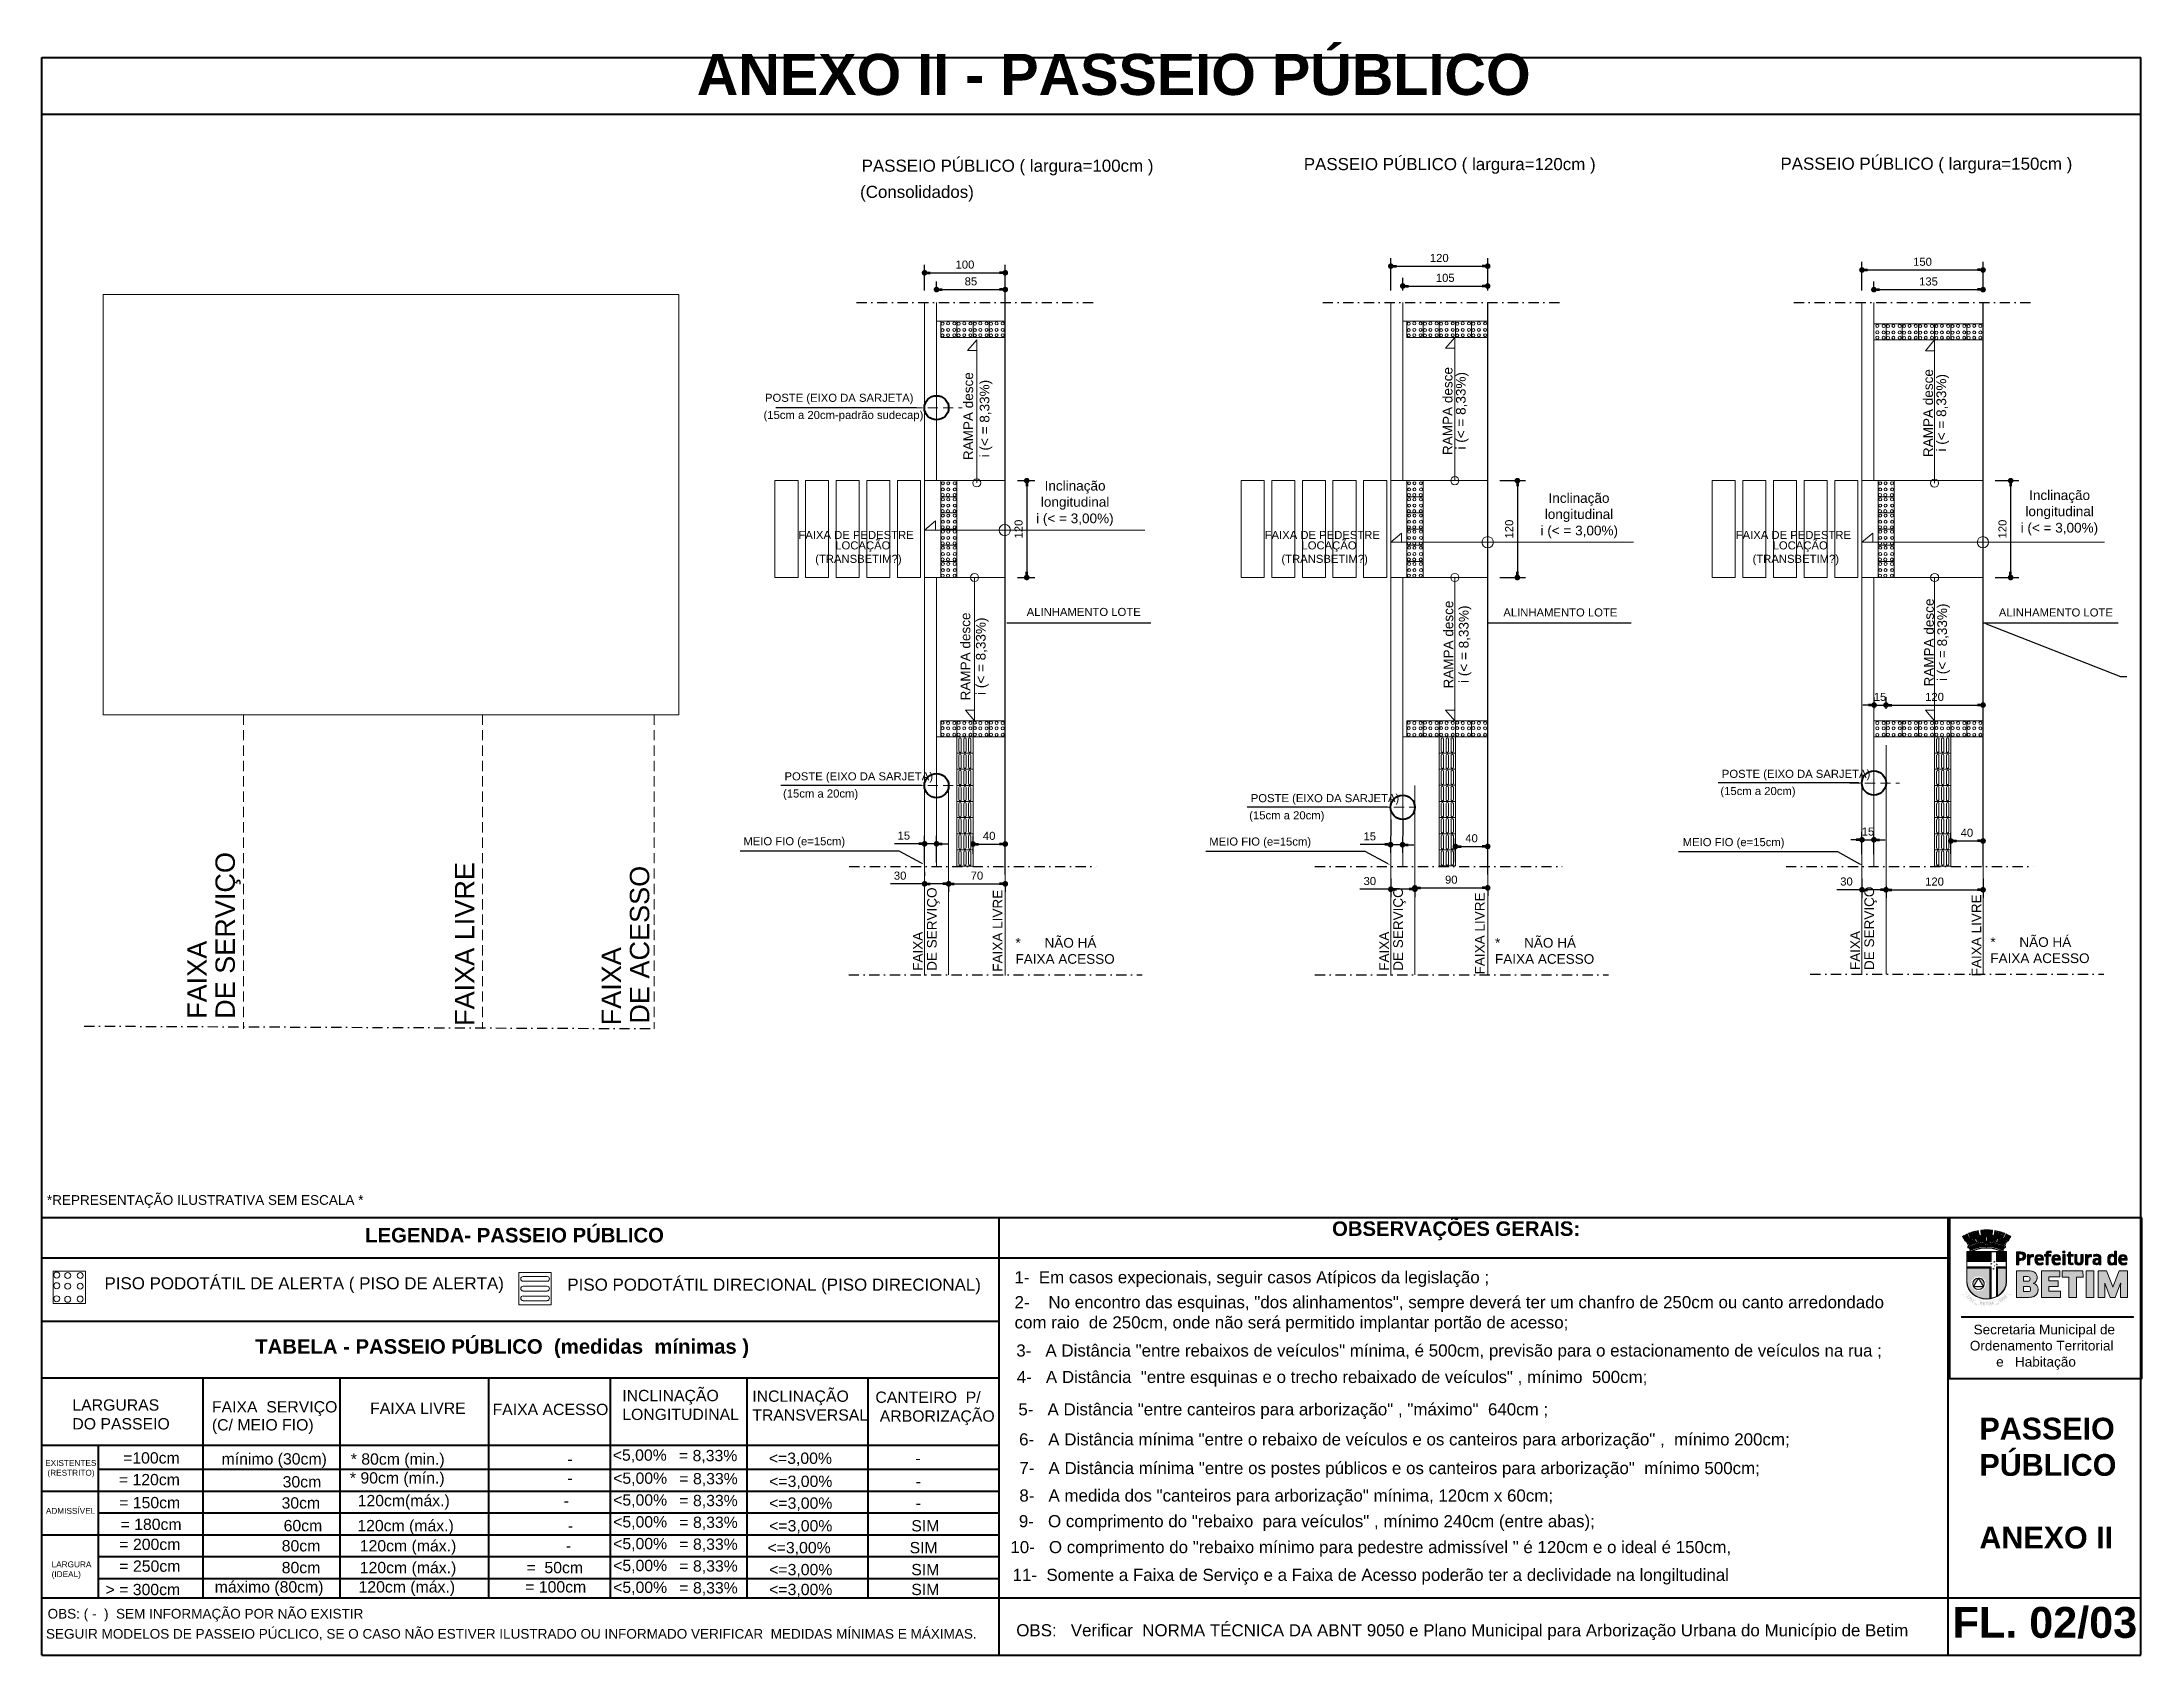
# Model space of a CAD drawing. Header units: millimetres. Extents: x 2084 to 63904, y -2368 to 2343.
# Drawn here: x 58357 to 60959, y -2368 to -369 of the extents above; entities that cross this region are included whole.
import ezdxf
from ezdxf import colors
from ezdxf.entities.mleader import LeaderData, LeaderLine
from ezdxf.math import Vec2, Vec3

# ---------------------------------------------------------------- set-up
doc = ezdxf.new("R2010")
doc.units = ezdxf.units.MM
doc.header["$PDMODE"] = 2
doc.linetypes.add('DASHDOT', pattern=[25.4, 12.7, -6.35, 0, -6.35])
doc.linetypes.add('DASHED', pattern=[19.05, 12.7, -6.35])
doc.layers.get('0').update_dxf_attribs({"color": 8})
doc.layers.get('Defpoints').update_dxf_attribs({"lineweight": 0})
doc.layers.add('01', color=1, linetype='Continuous')
doc.layers.add('TEXTO', color=2, linetype='Continuous')
for name, color, linetype, lineweight in [('COTAS', 1, 'Continuous', 0), ('LOGOMARCA', 7, 'Continuous', 0), ('LOTE', 2, 'Continuous', 30), ('P1', 1, 'Continuous', 5), ('P4', 4, 'Continuous', 40), ('P6', 6, 'Continuous', 60), ('PASSEIO PÚBLIOO', 252, 'Continuous', 13), ('PISO PODOTÁTIL-ALERTA', 1, 'Continuous', 5), ('PROJEÇÃO', 252, 'DASHED', 9), ('TEXTO PADRÃO', 2, 'Continuous', 15)]:
    doc.layers.add(name, color=color, linetype=linetype, lineweight=lineweight)
doc.styles.add('250', font='arial.ttf', dxfattribs={"height": 2.5})
doc.styles.get("Standard").update_dxf_attribs({"font": 'arial.ttf'})
doc.dimstyles.new('1-50', dxfattribs={"dimtxt": 10, "dimasz": 7, "dimexe": 10, "dimexo": 15, "dimgap": 5, "dimtad": 1, "dimdec": 0, "dimtxsty": 'Standard', "dimblk": 'DOT', "dimcen": 2.5, "dimclrd": 5, "dimclre": 5, "dimclrt": 7, "dimadec": 0, "dimazin": 0, "dimtfac": 1, "dimtdec": 0, "dimtmove": 0, "dimatfit": 3, "dimldrblk": 'DOT', "dimfxl": 10, "dimarcsym": 0})
picture_1 = doc.add_image_def('image1.jpg', size_in_pixel=(263, 192))

msp = doc.modelspace()

# ---------------------------------------------------------------- texts
at = {"layer": 'LOGOMARCA', "insert": (60717.5, -1958.7), "char_height": 12, "attachment_point": 1, "style": '250'}
msp.add_mtext_dynamic_manual_height_columns('       Secretaria Municipal de \\P      Ordenamento Territorial  \\P             e   Habitação', width=2666.339, gutter_width=750, heights=[0], dxfattribs=at)
at = {"layer": 'TEXTO', "attachment_point": 1}
for s, insert, char_height, width in [('\\pt135;PASSEIO PÚBLICO ( largura=100cm )', (59372.5, -515), 15, 1403.349), ('\\pt135;PASSEIO PÚBLICO ( largura=120cm )', (59920.3, -513), 15, 1403.349), ('\\pt135;PASSEIO PÚBLICO ( largura=150cm )', (60510.8, -512.5), 15, 1403.349), ('\\pt135;(Consolidados)', (59370.6, -547.4), 15, 1403.349), ('POSTE (EIXO DA SARJETA) ', (59252.8, -805.1), 10, 935.566), ('(15cm a 20cm-padrão sudecap)', (59251, -826.4), 10, 935.566), ('ALINHAMENTO LOTE ', (59577, -1070.5), 10, 935.566), ('ALINHAMENTO LOTE ', (60167.5, -1071.1), 10, 935.566), ('ALINHAMENTO LOTE ', (60781.4, -1071.1), 10, 935.566), ('POSTE (EIXO DA SARJETA) ', (59277, -1274.2), 10, 935.566), ('POSTE (EIXO DA SARJETA) ', (60438.2, -1271.1), 10, 935.566), ('(15cm a 20cm) ', (59275.1, -1295.5), 10, 935.566), ('POSTE (EIXO DA SARJETA) ', (59854.6, -1301.2), 10, 935.566), ('(15cm a 20cm) ', (60436.4, -1292.4), 10, 935.566), ('(15cm a 20cm) ', (59852.7, -1322.5), 10, 935.566), ('\\pt90;MEIO FIO (e=15cm) \\P ', (59226, -1354.6), 10, 935.566), ('\\pt90;MEIO FIO (e=15cm) \\P ', (59803.2, -1355), 10, 935.566), ('\\pt90;MEIO FIO (e=15cm) \\P ', (60389.7, -1355.7), 10, 935.566), ('\\pi-36,l133.809,t133.809;*^INÃO HÁ\\P\\pi0,l0,tz;                     FAIXA ACESSO', (59465.3, -1479.5), 12, 1122.679), ('\\pi-36,l133.809,t133.809;*^INÃO HÁ\\P\\pi0,l0,tz;                     FAIXA ACESSO', (60059.4, -1479.5), 12, 1122.679), ('\\pi-36,l133.809,t133.809;*^INÃO HÁ\\P\\pi0,l0,tz;                     FAIXA ACESSO', (60673, -1478.6), 12, 1122.679)]:
    msp.add_mtext(s, dxfattribs=dict(at, insert=insert, char_height=char_height, width=width))
at = {"layer": 'TEXTO', "attachment_point": 1, "rotation": 90}
for s, insert, char_height, width in [('                      DE SERVIÇO ', (58572, -1784.7), 24, 2245.359), ('                      FAIXA LIVRE ', (58868.6, -1793.4), 24, 2245.359), ('                      DE ACESSO', (59085.4, -1790.6), 24, 2245.359), ('                      DE SERVIÇO ', (59453.5, -1622.7), 12, 1122.679), ('                      FAIXA LIVRE ', (59535, -1623.8), 12, 1122.679), ('                      DE SERVIÇO ', (60031.1, -1622.6), 12, 1122.679), ('                      FAIXA LIVRE ', (60132.3, -1627.1), 12, 1122.679), ('                      DE SERVIÇO ', (60614.8, -1621.7), 12, 1122.679), ('                      FAIXA LIVRE ', (60747.5, -1629.5), 12, 1122.679), ('                      FAIXA ', (59436.2, -1622.7), 12, 1122.679), ('                      FAIXA ', (60013.8, -1622.6), 12, 1122.679), ('                      FAIXA ', (60597.4, -1621.7), 12, 1122.679), ('                      FAIXA ', (58537.3, -1784.7), 24, 2245.359), ('                      FAIXA ', (59050.3, -1792.7), 24, 2245.359)]:
    msp.add_mtext(s, dxfattribs=dict(at, insert=insert, char_height=char_height, width=width))
at = {"layer": 'TEXTO PADRÃO', "attachment_point": 1}
for s, insert, char_height, width in [('{\\fArial|b1|i0|c0|p34;                               ANEXO II - PASSEIO PÚBLICO  }', (58554.7, -383.9), 51, 4365.091), ('\\pi16.50466;Inclinação \\P\\pi11.87165;longitudinal', (59582.7, -913.1), 12, 106.311), ('\\pi16.50466;Inclinação \\P\\pi11.87165;longitudinal', (60207, -928.3), 12, 106.311), ('\\pi16.50466;Inclinação \\P\\pi11.87165;longitudinal', (60802.4, -924.8), 12, 106.311), ('i (< = 3,00%)', (59588.7, -953.5), 12, 935.566), ('FAIXA DE PEDESTRE', (59294.2, -975.1), 10, 935.566), ('\\pi48.8781;   LOCAÇÃO \\P\\pi35.66528;(TRANSBETIM?)', (59279.3, -988), 10, 177.088), ('FAIXA DE PEDESTRE', (59871.8, -975.1), 10, 935.566), ('\\pi48.8781;   LOCAÇÃO \\P\\pi35.66528;(TRANSBETIM?)', (59856.9, -988), 10, 177.088), ('i (< = 3,00%)', (60213.6, -968.6), 12, 935.566), ('FAIXA DE PEDESTRE', (60455.4, -975.1), 10, 935.566), ('\\pi48.8781;   LOCAÇÃO \\P\\pi35.66528;(TRANSBETIM?)', (60440.6, -988), 10, 177.088), ('i (< = 3,00%)', (60808.4, -965.1), 12, 935.566), ('\\pi-36,l48,t48;*REPRESENTAÇÃO ILUSTRATIVA SEM ESCALA *', (58351.2, -1798.2), 12, 935.566), ('{\\fArial|b1|i0|c0|p34;LEGENDA- PASSEIO PÚBLICO}', (58757.4, -1838.8), 18, 1035.388), ('{\\fArial|b1|i0|c0|p34;OBSERVAÇÕES GERAIS:}', (59955.3, -1830.7), 18, 355.428), ('PISO PODOTÁTIL DE ALERTA ( PISO DE ALERTA) ', (58434.5, -1899.9), 15, 521.63), ('PISO PODOTÁTIL DIRECIONAL (PISO DIRECIONAL) ', (59008, -1901.6), 15, 561.737), ('1-  Em casos expecionais, seguir casos Atípicos da legislação ;', (59561.8, -1892.4), 15, 1395.119), ('2-    No encontro das esquinas, "dos alinhamentos", sempre deverá ter um chanfro de 250cm ou canto arredondado \\Pcom raio  de 250cm, onde não será permitido implantar portão de acesso;', (59562, -1923.3), 15, 1395.119), ('{\\fArial|b1|i0|c0|p34;TABELA - PASSEIO PÚBLICO  (medidas  mínimas )}', (58621.2, -1976.7), 18, 1035.388), ('\\pt1050;3-   A Distância "entre rebaixos de veículos" mínima, é 500cm, previsão para o estacionamento de veículos na rua ;', (59564.1, -1983.2), 15, 1390.907), ('4-   A Distância  "entre esquinas e o trecho rebaixado de veículos" , mínimo  500cm;', (59564.7, -2016), 15, 1196.312), ('          LARGURAS  \\P          DO PASSEIO', (58340.4, -2051.2), 14, 915.901), ('FAIXA  SERVIÇO', (58567.6, -2053.5), 14, 636.576), ('     FAIXA LIVRE', (58736.4, -2055.2), 14, 636.576), ('     INCLINAÇÃO\\P     LONGITUDINAL', (59048.8, -2039.5), 14, 636.576), ('     INCLINAÇÃO\\P     TRANSVERSAL', (59209.9, -2040.3), 14, 636.576), ('     CANTEIRO  P/   \\P      ARBORIZAÇÃO', (59362.4, -2041.6), 14, 636.576), ('5-   A Distância "entre canteiros para arborização" , "máximo"  640cm ;', (59566.7, -2056.1), 15, 1029.723), ('(C/ MEIO FIO)', (58567.6, -2075.8), 14, 636.576), ('     FAIXA ACESSO', (58888.1, -2056.7), 14, 636.576), ('{\\fArial|b1|i0|c0|p34;\\PPASSEIO \\PPÚBLICO\\P\\PANEXO II}', (60757.3, -2029), 27, 533.142), ('6-   A Distância mínima "entre o rebaixo de veículos e os canteiros para arborização" ,  mínimo 200cm;', (59567.6, -2093.3), 15, 1396.83), (' EXISTENTES\\P  (RESTRITO)', (58358.2, -2126.4), 7.3, 477.597), ('\\pi-42,l134.37522,t134.37522;=100cm ', (58365.2, -2116.8), 14, 636.576), ('            mínimo (30cm)', (58514.4, -2118), 14, 636.576), ('             * 80cm (min.)                            -                                                                                    ', (58669, -2118.2), 14, 636.576), ('\\pi-42,l94.86764,t94.86764; <5,00%', (59005.9, -2113.3), 14, 636.576), ('\\pi-42,l80.03688,t80.03688;= 8,33%', (59108.2, -2113.9), 14, 636.576), ('           <=3,00%                   -                         ', (59197.7, -2117.2), 14, 636.576), ('7-   A Distância mínima "entre os postes públicos e os canteiros para arborização"  mínimo 500cm;', (59567.9, -2128.9), 15, 1396.83), ('           = 120cm ', (58392.6, -2143.7), 14, 636.576), ('             30cm', (58584.6, -2146.4), 14, 636.576), ('             * 90cm (mín.)                            - \\P                          ', (58667.9, -2141.6), 14, 636.576), ('\\pi-42,l94.86764,t94.86764; <5,00%', (59006.4, -2141.9), 14, 636.576), ('\\pi-42,l80.03688,t80.03688;= 8,33%', (59108.7, -2142.5), 14, 636.576), ('           <=3,00%                   -                         ', (59198.2, -2145.8), 14, 636.576), ('ADMISSÍVEL', (58361.9, -2185.8), 7.3, 477.597), ('           = 150cm ', (58393, -2172.2), 14, 636.576), ('                           30cm', (58507.2, -2172.6), 14, 636.576), ('                                                     120cm(máx.)                          -   ', (58460.2, -2169.7), 14, 636.576), ('\\pi-42,l94.86764,t94.86764; <5,00%', (59006.4, -2168.9), 14, 636.576), ('\\pi-42,l80.03688,t80.03688;= 8,33%', (59108.7, -2169.6), 14, 636.576), ('           <=3,00%                   -                         ', (59198.2, -2172.8), 14, 636.576), ('8-   A medida dos "canteiros para arborização" mínima, 120cm x 60cm;', (59567.9, -2162.9), 15, 1044.061), ('           = 180cm', (58394.7, -2199.1), 14, 636.576), ('                                   60cm        120cm (máx.)                          -   ', (58466.3, -2200.7), 14, 636.576), ('\\pi-42,l94.86764,t94.86764; <5,00%', (59006.4, -2196), 14, 636.576), ('\\pi-42,l80.03688,t80.03688;= 8,33%', (59108.7, -2196.6), 14, 636.576), ('           <=3,00%                  SIM                      ', (59198.2, -2200.9), 14, 636.576), ('9-   O comprimento do "rebaixo  para veículos" , mínimo 240cm (entre abas);', (59567.3, -2194.7), 15, 1400.913), ('           = 200cm     ', (58393.2, -2223.9), 14, 636.576), ('                        80cm         120cm (máx.)                         -   ', (58523.7, -2225.7), 14, 636.576), ('\\pi-42,l94.86764,t94.86764; <5,00%', (59006.4, -2223), 14, 636.576), ('\\pi-42,l80.03688,t80.03688;= 8,33%', (59108.7, -2223.7), 14, 636.576), ('           <=3,00%                  SIM                                            ', (59196.1, -2228), 14, 636.576), ('10-   O comprimento do "rebaixo mínimo para pedestre admissível " é 120cm e o ideal é 150cm, ', (59556.8, -2226.8), 15, 1369.401), ('LARGURA\\P(IDEAL)', (58369, -2252.1), 7.3, 477.597), ('           = 250cm     ', (58393.2, -2250.9), 14, 636.576), ('           = 250cm     ', (58393.2, -2250.9), 14, 636.576), ('                        80cm         120cm (máx.)                =  50cm   ', (58523.7, -2252.7), 14, 636.576), ('\\pi-42,l94.86764,t94.86764; <5,00%', (59006.4, -2250.1), 14, 636.576), ('\\pi-42,l80.03688,t80.03688;= 8,33%', (59108.7, -2250.7), 14, 636.576), ('           <=3,00%                  SIM                                            ', (59198.2, -2255.2), 14, 636.576), ('11-  Somente a Faixa de Serviço e a Faixa de Acesso poderão ter a declividade na longiltudinal', (59559.5, -2261.2), 15, 1400.913), ('           > = 300cm', (58376.1, -2279.9), 14, 636.576), ('            máximo (80cm)        120cm (máx.)                = 100cm    ', (58505.9, -2276.6), 14, 636.576), ('\\pi-42,l94.86764,t94.86764; <5,00%', (59006.4, -2277.1), 14, 636.576), ('\\pi-42,l80.03688,t80.03688;= 8,33%', (59108.7, -2277.8), 14, 636.576), ('           <=3,00%                  SIM                                            ', (59198.2, -2279.8), 14, 636.576), (' OBS: ( -  )  SEM INFORMAÇÃO POR NÃO EXISTIR', (58359.4, -2310.9), 12, 1225.237), ('{\\fArial|b1|i0|c0|p34;      FL. 02/03}', (60635, -2308.5), 38.25, 3273.818), ('SEGUIR MODELOS DE PASSEIO PÚCLICO, SE O CASO NÃO ESTIVER ILUSTRADO OU INFORMADO VERIFICAR  MEDIDAS MÍNIMAS E MÁXIMAS.', (58362, -2335.8), 12, 1204.143), ('OBS:   Verificar  NORMA TÉCNICA DA ABNT 9050 e Plano Municipal para Arborização Urbana do Município de Betim', (59564.1, -2329.9), 15, 1400.913)]:
    msp.add_mtext(s, dxfattribs=dict(at, insert=insert, char_height=char_height, width=width))
at = {"layer": 'TEXTO PADRÃO', "char_height": 12, "width": 935.566, "attachment_point": 3, "rotation": 90}
for s, insert in [('RAMPA desce', (59498.6, -778.4)), ('RAMPA desce', (60092.5, -772)), ('i (< = 8,33%)', (60108.8, -778.2)), ('RAMPA desce', (60687.8, -774.6)), ('i (< = 8,33%)', (59518.8, -787.9)), ('i (< = 8,33%)', (60704.1, -780.7)), ('RAMPA desce', (60093.4, -1061.4)), ('RAMPA desce', (60688.8, -1058.9)), ('i (< = 8,33%)', (60705.1, -1065.1)), ('RAMPA desce', (59495.1, -1076.2)), ('i (< = 8,33%)', (59514.1, -1082.4)), ('i (< = 8,33%)', (60112.4, -1067.5))]:
    msp.add_mtext(s, dxfattribs=dict(at, insert=insert))

# ---------------------------------------------------------------- blocks, each defined once
blk = doc.blocks.new('Piso tátil direcional')
for p, q in [((0, 0), (20, 0)), ((0, 0), (0, -20)), ((20, 0), (20, -20)), ((2.7, -2.5), (17.6, -2.5)), ((17.6, -5.4), (2.7, -5.4)), ((2.7, -8.5), (17.6, -8.5)), ((17.6, -11.5), (2.7, -11.5)), ((20, -20), (0, -20)), ((17.6, -14.6), (2.7, -14.6)), ((2.7, -17.5), (17.6, -17.5))]:
    blk.add_line(p, q)
for centre, start, end in [((2.7, -4), 90, 270), ((2.7, -4), 90, 270), ((2.7, -10), 90, 270), ((2.7, -10), 90, 270), ((17.6, -4), 270, 90), ((17.6, -10), 270, 90), ((2.7, -16), 90, 270), ((2.7, -16), 90, 270), ((17.6, -16), 270, 90)]:
    blk.add_arc(centre, 1.46, start, end)
blk = doc.blocks.new('Piso tátil alerta')
for p, q in [((-20, 0), (0, 0)), ((-20, 0), (-20, -20)), ((0, 0), (0, -20)), ((0, -20), (-20, -20))]:
    blk.add_line(p, q)
for centre in [(-17.7, -2.4), (-17.7, -9), (-10.9, -2.7), (-10.9, -9.3), (-3.2, -2.7), (-3.2, -9.3), (-17.7, -17.1), (-10.9, -17.4), (-3.2, -17.3)]:
    blk.add_circle(centre, 1.86)
blk = doc.blocks.new('DOT')
at = {"layer": 'P6', "color": 0, "linetype": 'ByBlock'}
blk.add_line((-0.5, 0), (-1, 0), dxfattribs=at)
at = {"layer": 'P6', "color": 0, "linetype": 'ByBlock', "const_width": 0.5}
blk.add_lwpolyline([(-0.25, 0, 1), (0.25, 0, 1)], format="xyb", close=True, dxfattribs=at)
blk = doc.blocks.new('*D45')
at = {"layer": 'COTAS', "color": 5, "lineweight": -2, "transparency": 16777216}
for p, q in [((60028.1, -677.2), (60028.1, -637)), ((60035.1, -647), (60141.1, -647)), ((60148.1, -677.2), (60148.1, -637))]:
    blk.add_line(p, q, dxfattribs=at)
at = {"layer": 'Defpoints', "color": 0, "transparency": 16777216}
for p in [(60148.1, -647), (60028.1, -692.2), (60148.1, -692.2)]:
    blk.add_point(p, dxfattribs=at)
at = {"layer": 'COTAS', "color": 5, "lineweight": -2, "transparency": 16777216, "xscale": 7, "yscale": 7, "zscale": 7, "rotation": 180}
blk.add_blockref('DOT', (60028.1, -647), dxfattribs=at)
at = {"layer": 'COTAS', "color": 5, "lineweight": -2, "transparency": 16777216, "xscale": 7, "yscale": 7, "zscale": 7}
blk.add_blockref('DOT', (60148.1, -647), dxfattribs=at)
at = {"layer": 'COTAS', "color": 7, "transparency": 16777216, "insert": (60088.1, -636.9), "char_height": 10, "attachment_point": 5}
blk.add_mtext('120', dxfattribs=at)
blk = doc.blocks.new('_DOT')
at = {"color": 0, "linetype": 'ByBlock', "lineweight": -2}
blk.add_line((-0.5, 0), (-1, 0), dxfattribs=at)
at = {"linetype": 'ByBlock', "lineweight": -2, "const_width": 0.5}
blk.add_lwpolyline([(-0.25, 0, 1), (0.25, 0, 1)], format="xyb", close=True, dxfattribs=at)
blk = doc.blocks.new('A$C9992214c')
blk.add_line((6.5, -11.7), (6.5, 8.3))
blk.add_lwpolyline([(6.5, 8.3), (-8.7, 8.3), (-8.7, -11.7), (6.5, -11.7)])
for centre in [(-4.5, 5.7), (3.3, 5.6), (-4.5, -2.3), (-4.5, -8.9), (3.3, -2.4), (3.3, -9)]:
    blk.add_circle(centre, 1.86)
blk = doc.blocks.new('A$C4fea1ac6')
blk.add_lwpolyline([(2.4, -8.1), (-12.6, -8.1), (-12.6, 11.9), (2.4, 11.9)], close=True)
for centre in [(-8.5, 9.2), (-8.5, 2.6), (-0.7, 9.2), (-0.7, 2.6), (-8.5, -5.5), (-0.7, -5.4)]:
    blk.add_circle(centre, 1.86)
blk = doc.blocks.new('*D65')
at = {"layer": 'COTAS', "color": 5, "lineweight": -2, "transparency": 16777216}
for p, q in [((60721.8, -1375.4), (60721.8, -1349.3)), ((60761.8, -1375.8), (60761.8, -1349.3)), ((60728.8, -1359.3), (60754.8, -1359.3))]:
    blk.add_line(p, q, dxfattribs=at)
at = {"layer": 'Defpoints', "color": 0, "transparency": 16777216}
for p in [(60761.8, -1359.3), (60721.8, -1390.4), (60761.8, -1390.8)]:
    blk.add_point(p, dxfattribs=at)
at = {"layer": 'COTAS', "color": 5, "lineweight": -2, "transparency": 16777216, "xscale": 7, "yscale": 7, "zscale": 7, "rotation": 180}
blk.add_blockref('DOT', (60721.8, -1359.3), dxfattribs=at)
at = {"layer": 'COTAS', "color": 5, "lineweight": -2, "transparency": 16777216, "xscale": 7, "yscale": 7, "zscale": 7}
blk.add_blockref('DOT', (60761.8, -1359.3), dxfattribs=at)
at = {"layer": 'COTAS', "color": 7, "lineweight": 0, "transparency": 16777216, "insert": (60741.8, -1349.2), "char_height": 10, "attachment_point": 5}
blk.add_mtext('40', dxfattribs=at)
blk = doc.blocks.new('*D67')
at = {"layer": 'COTAS', "color": 5, "lineweight": -2, "transparency": 16777216}
for p, q in [((60611.8, -677.2), (60611.8, -641.7)), ((60761.8, -677.2), (60761.8, -641.7)), ((60618.8, -651.7), (60754.8, -651.7))]:
    blk.add_line(p, q, dxfattribs=at)
at = {"layer": 'Defpoints', "color": 0, "transparency": 16777216}
for p in [(60761.8, -651.7), (60611.8, -692.2), (60761.8, -692.2)]:
    blk.add_point(p, dxfattribs=at)
at = {"layer": 'COTAS', "color": 5, "lineweight": -2, "transparency": 16777216, "xscale": 7, "yscale": 7, "zscale": 7, "rotation": 180}
blk.add_blockref('DOT', (60611.8, -651.7), dxfattribs=at)
at = {"layer": 'COTAS', "color": 5, "lineweight": -2, "transparency": 16777216, "xscale": 7, "yscale": 7, "zscale": 7}
blk.add_blockref('DOT', (60761.8, -651.7), dxfattribs=at)
at = {"layer": 'COTAS', "color": 7, "transparency": 16777216, "insert": (60686.8, -641.6), "char_height": 10, "attachment_point": 5}
blk.add_mtext('150', dxfattribs=at)
blk = doc.blocks.new('*D68')
at = {"layer": 'COTAS', "color": 5, "lineweight": -2, "transparency": 16777216}
for p, q in [((60057.9, -1415.8), (60057.9, -1427.4)), ((60064.9, -1417.4), (60141.1, -1417.4)), ((60148.1, -1415.8), (60148.1, -1427.4))]:
    blk.add_line(p, q, dxfattribs=at)
at = {"layer": 'Defpoints', "color": 0, "transparency": 16777216}
for p in [(60057.9, -1400.8), (60148.1, -1400.8), (60148.1, -1417.4)]:
    blk.add_point(p, dxfattribs=at)
at = {"layer": 'COTAS', "color": 5, "lineweight": -2, "transparency": 16777216, "xscale": 7, "yscale": 7, "zscale": 7, "rotation": 180}
blk.add_blockref('DOT', (60057.9, -1417.4), dxfattribs=at)
at = {"layer": 'COTAS', "color": 5, "lineweight": -2, "transparency": 16777216, "xscale": 7, "yscale": 7, "zscale": 7}
blk.add_blockref('DOT', (60148.1, -1417.4), dxfattribs=at)
at = {"layer": 'COTAS', "color": 7, "transparency": 16777216, "insert": (60103, -1407.3), "char_height": 10, "attachment_point": 5}
blk.add_mtext('90', dxfattribs=at)
blk = doc.blocks.new('*D69')
at = {"layer": 'COTAS', "color": 5, "lineweight": -2, "transparency": 16777216}
for p, q in [((60028.1, -1419.1), (59989.9, -1419.1)), ((60028.1, -1405.8), (60028.1, -1429.1)), ((60050.9, -1419.1), (60035.1, -1419.1)), ((60057.9, -1415.8), (60057.9, -1429.1))]:
    blk.add_line(p, q, dxfattribs=at)
at = {"layer": 'Defpoints', "color": 0, "transparency": 16777216}
for p in [(60028.1, -1390.8), (60057.9, -1400.8), (60057.9, -1419.1)]:
    blk.add_point(p, dxfattribs=at)
at = {"layer": 'COTAS', "color": 5, "lineweight": -2, "transparency": 16777216, "xscale": 7, "yscale": 7, "zscale": 7, "rotation": 180}
blk.add_blockref('DOT', (60028.1, -1419.1), dxfattribs=at)
at = {"layer": 'COTAS', "color": 5, "lineweight": -2, "transparency": 16777216, "xscale": 7, "yscale": 7, "zscale": 7}
blk.add_blockref('DOT', (60057.9, -1419.1), dxfattribs=at)
at = {"layer": 'COTAS', "color": 7, "transparency": 16777216, "insert": (60002.1, -1409), "char_height": 10, "attachment_point": 5}
blk.add_mtext('30', dxfattribs=at)
blk = doc.blocks.new('*D78')
at = {"layer": 'COTAS', "color": 5, "lineweight": -2, "transparency": 16777216}
for p, q in [((60611.8, -1375.8), (60611.8, -1347.8)), ((60626.6, -1375.8), (60626.6, -1347.8)), ((60604.8, -1357.8), (60597.8, -1357.8)), ((60611.8, -1357.8), (60626.6, -1357.8)), ((60633.6, -1357.8), (60640.6, -1357.8))]:
    blk.add_line(p, q, dxfattribs=at)
at = {"layer": 'Defpoints', "color": 0, "transparency": 16777216}
for p in [(60626.6, -1357.8), (60611.8, -1390.8), (60626.6, -1390.8)]:
    blk.add_point(p, dxfattribs=at)
at = {"layer": 'COTAS', "color": 5, "lineweight": -2, "transparency": 16777216, "xscale": 7, "yscale": 7, "zscale": 7}
blk.add_blockref('DOT', (60611.8, -1357.8), dxfattribs=at)
at = {"layer": 'COTAS', "color": 5, "lineweight": -2, "transparency": 16777216, "xscale": 7, "yscale": 7, "zscale": 7, "rotation": 180}
blk.add_blockref('DOT', (60626.6, -1357.8), dxfattribs=at)
at = {"layer": 'COTAS', "color": 7, "transparency": 16777216, "insert": (60619.2, -1347.7), "char_height": 10, "attachment_point": 5}
blk.add_mtext('15', dxfattribs=at)
blk = doc.blocks.new('*D80')
at = {"layer": 'COTAS', "color": 5, "lineweight": -2, "transparency": 16777216}
for p, q in [((60042.9, -677.2), (60042.9, -661.6)), ((60049.9, -671.6), (60141.1, -671.6)), ((60148.1, -677.2), (60148.1, -661.6))]:
    blk.add_line(p, q, dxfattribs=at)
at = {"layer": 'Defpoints', "color": 0, "transparency": 16777216}
for p in [(60148.1, -671.6), (60042.9, -692.2), (60148.1, -692.2)]:
    blk.add_point(p, dxfattribs=at)
at = {"layer": 'COTAS', "color": 5, "lineweight": -2, "transparency": 16777216, "xscale": 7, "yscale": 7, "zscale": 7, "rotation": 180}
blk.add_blockref('DOT', (60042.9, -671.6), dxfattribs=at)
at = {"layer": 'COTAS', "color": 5, "lineweight": -2, "transparency": 16777216, "xscale": 7, "yscale": 7, "zscale": 7}
blk.add_blockref('DOT', (60148.1, -671.6), dxfattribs=at)
at = {"layer": 'COTAS', "color": 7, "transparency": 16777216, "insert": (60095.5, -661.5), "char_height": 10, "attachment_point": 5}
blk.add_mtext('105', dxfattribs=at)
blk = doc.blocks.new('*D81')
at = {"layer": 'COTAS', "color": 5, "lineweight": -2, "transparency": 16777216}
for p, q in [((60619.8, -1190.9), (60612.8, -1190.9)), ((60626.8, -1195.4), (60626.8, -1180.9)), ((60626.8, -1190.9), (60641.6, -1190.9)), ((60641.6, -1195.4), (60641.6, -1180.9)), ((60648.6, -1190.9), (60655.6, -1190.9))]:
    blk.add_line(p, q, dxfattribs=at)
at = {"layer": 'Defpoints', "color": 0, "transparency": 16777216}
for p in [(60641.6, -1190.9), (60626.8, -1210.4), (60641.6, -1210.4)]:
    blk.add_point(p, dxfattribs=at)
at = {"layer": 'COTAS', "color": 5, "lineweight": -2, "transparency": 16777216, "xscale": 7, "yscale": 7, "zscale": 7}
blk.add_blockref('DOT', (60626.8, -1190.9), dxfattribs=at)
at = {"layer": 'COTAS', "color": 5, "lineweight": -2, "transparency": 16777216, "xscale": 7, "yscale": 7, "zscale": 7, "rotation": 180}
blk.add_blockref('DOT', (60641.6, -1190.9), dxfattribs=at)
at = {"layer": 'COTAS', "color": 7, "transparency": 16777216, "insert": (60634.2, -1180.8), "char_height": 10, "attachment_point": 5}
blk.add_mtext('15', dxfattribs=at)
blk = doc.blocks.new('*D82')
at = {"layer": 'COTAS', "color": 5, "lineweight": -2, "transparency": 16777216}
for p, q in [((60641.6, -1195.4), (60641.6, -1180.9)), ((60648.6, -1190.9), (60754.8, -1190.9)), ((60761.8, -1195.4), (60761.8, -1180.9))]:
    blk.add_line(p, q, dxfattribs=at)
at = {"layer": 'Defpoints', "color": 0, "transparency": 16777216}
for p in [(60761.8, -1190.9), (60641.6, -1210.4), (60761.8, -1210.4)]:
    blk.add_point(p, dxfattribs=at)
at = {"layer": 'COTAS', "color": 5, "lineweight": -2, "transparency": 16777216, "xscale": 7, "yscale": 7, "zscale": 7, "rotation": 180}
blk.add_blockref('DOT', (60641.6, -1190.9), dxfattribs=at)
at = {"layer": 'COTAS', "color": 5, "lineweight": -2, "transparency": 16777216, "xscale": 7, "yscale": 7, "zscale": 7}
blk.add_blockref('DOT', (60761.8, -1190.9), dxfattribs=at)
at = {"layer": 'COTAS', "color": 7, "transparency": 16777216, "insert": (60701.7, -1180.8), "char_height": 10, "attachment_point": 5}
blk.add_mtext('120', dxfattribs=at)
blk = doc.blocks.new('*D84')
at = {"layer": 'COTAS', "color": 5, "lineweight": -2, "transparency": 16777216}
for p, q in [((59450.5, -677.2), (59450.5, -645.2)), ((59550.5, -677.2), (59550.5, -645.2)), ((59457.5, -655.2), (59543.5, -655.2))]:
    blk.add_line(p, q, dxfattribs=at)
at = {"layer": 'Defpoints', "color": 0, "transparency": 16777216}
for p in [(59550.5, -655.2), (59450.5, -692.2), (59550.5, -692.2)]:
    blk.add_point(p, dxfattribs=at)
at = {"layer": 'COTAS', "color": 5, "lineweight": -2, "transparency": 16777216, "xscale": 7, "yscale": 7, "zscale": 7, "rotation": 180}
blk.add_blockref('DOT', (59450.5, -655.2), dxfattribs=at)
at = {"layer": 'COTAS', "color": 5, "lineweight": -2, "transparency": 16777216, "xscale": 7, "yscale": 7, "zscale": 7}
blk.add_blockref('DOT', (59550.5, -655.2), dxfattribs=at)
at = {"layer": 'COTAS', "color": 7, "transparency": 16777216, "insert": (59500.5, -645.1), "char_height": 10, "attachment_point": 5}
blk.add_mtext('100', dxfattribs=at)
blk = doc.blocks.new('*D86')
at = {"layer": 'COTAS', "color": 5, "lineweight": -2, "transparency": 16777216}
for p, q in [((59480.3, -1415.9), (59480.3, -1422.4)), ((59487.3, -1412.4), (59543.5, -1412.4)), ((59550.5, -1415.9), (59550.5, -1422.4))]:
    blk.add_line(p, q, dxfattribs=at)
at = {"layer": 'Defpoints', "color": 0, "transparency": 16777216}
for p in [(59480.3, -1400.9), (59550.5, -1400.9), (59550.5, -1412.4)]:
    blk.add_point(p, dxfattribs=at)
at = {"layer": 'COTAS', "color": 5, "lineweight": -2, "transparency": 16777216, "xscale": 7, "yscale": 7, "zscale": 7, "rotation": 180}
blk.add_blockref('DOT', (59480.3, -1412.4), dxfattribs=at)
at = {"layer": 'COTAS', "color": 5, "lineweight": -2, "transparency": 16777216, "xscale": 7, "yscale": 7, "zscale": 7}
blk.add_blockref('DOT', (59550.5, -1412.4), dxfattribs=at)
at = {"layer": 'COTAS', "color": 7, "transparency": 16777216, "insert": (59515.4, -1402.3), "char_height": 10, "attachment_point": 5}
blk.add_mtext('70', dxfattribs=at)
blk = doc.blocks.new('*D87')
at = {"layer": 'COTAS', "color": 5, "lineweight": -2, "transparency": 16777216}
for p, q in [((59450.5, -1397.4), (59450.5, -1402.4)), ((59450.5, -1412.4), (59408.1, -1412.4)), ((59473.3, -1412.4), (59457.5, -1412.4)), ((59480.3, -1415.9), (59480.3, -1422.4))]:
    blk.add_line(p, q, dxfattribs=at)
at = {"layer": 'Defpoints', "color": 0, "transparency": 16777216}
for p in [(59480.3, -1400.9), (59450.5, -1412.4), (59480.3, -1412.4)]:
    blk.add_point(p, dxfattribs=at)
at = {"layer": 'COTAS', "color": 5, "lineweight": -2, "transparency": 16777216, "xscale": 7, "yscale": 7, "zscale": 7, "rotation": 180}
blk.add_blockref('DOT', (59450.5, -1412.4), dxfattribs=at)
at = {"layer": 'COTAS', "color": 5, "lineweight": -2, "transparency": 16777216, "xscale": 7, "yscale": 7, "zscale": 7}
blk.add_blockref('DOT', (59480.3, -1412.4), dxfattribs=at)
at = {"layer": 'COTAS', "color": 7, "transparency": 16777216, "insert": (59420.2, -1402.3), "char_height": 10, "attachment_point": 5}
blk.add_mtext('30', dxfattribs=at)
blk = doc.blocks.new('*D83')
at = {"layer": 'COTAS', "color": 5, "lineweight": -2, "transparency": 16777216}
for p, q in [((59465.3, -677.2), (59465.3, -666)), ((59472.3, -676), (59543.5, -676)), ((59550.5, -897.8), (59550.5, -666))]:
    blk.add_line(p, q, dxfattribs=at)
at = {"layer": 'Defpoints', "color": 0, "transparency": 16777216}
for p in [(59550.5, -676), (59465.3, -692.2), (59550.5, -912.8)]:
    blk.add_point(p, dxfattribs=at)
at = {"layer": 'COTAS', "color": 5, "lineweight": -2, "transparency": 16777216, "xscale": 7, "yscale": 7, "zscale": 7, "rotation": 180}
blk.add_blockref('DOT', (59465.3, -676), dxfattribs=at)
at = {"layer": 'COTAS', "color": 5, "lineweight": -2, "transparency": 16777216, "xscale": 7, "yscale": 7, "zscale": 7}
blk.add_blockref('DOT', (59550.5, -676), dxfattribs=at)
at = {"layer": 'COTAS', "color": 7, "transparency": 16777216, "insert": (59507.9, -665.9), "char_height": 10, "attachment_point": 5}
blk.add_mtext('85', dxfattribs=at)
blk = doc.blocks.new('*D88')
at = {"layer": 'COTAS', "color": 5, "lineweight": -2, "transparency": 16777216}
for p, q in [((60108.1, -1385.4), (60108.1, -1356.1)), ((60115.1, -1366.1), (60141.1, -1366.1)), ((60148.1, -1375.8), (60148.1, -1356.1))]:
    blk.add_line(p, q, dxfattribs=at)
at = {"layer": 'Defpoints', "color": 0, "transparency": 16777216}
for p in [(60148.1, -1366.1), (60108.1, -1400.4), (60148.1, -1390.8)]:
    blk.add_point(p, dxfattribs=at)
at = {"layer": 'COTAS', "color": 5, "lineweight": -2, "transparency": 16777216, "xscale": 7, "yscale": 7, "zscale": 7, "rotation": 180}
blk.add_blockref('DOT', (60108.1, -1366.1), dxfattribs=at)
at = {"layer": 'COTAS', "color": 5, "lineweight": -2, "transparency": 16777216, "xscale": 7, "yscale": 7, "zscale": 7}
blk.add_blockref('DOT', (60148.1, -1366.1), dxfattribs=at)
at = {"layer": 'COTAS', "color": 7, "transparency": 16777216, "insert": (60128.1, -1356), "char_height": 10, "attachment_point": 5}
blk.add_mtext('40', dxfattribs=at)
blk = doc.blocks.new('*D89')
at = {"layer": 'COTAS', "color": 5, "lineweight": -2, "transparency": 16777216}
for p, q in [((60611.8, -1419.8), (60580.5, -1419.8)), ((60611.8, -1405.8), (60611.8, -1429.8)), ((60634.6, -1419.8), (60618.8, -1419.8)), ((60641.6, -1414.9), (60641.6, -1429.8))]:
    blk.add_line(p, q, dxfattribs=at)
at = {"layer": 'Defpoints', "color": 0, "transparency": 16777216}
for p in [(60611.8, -1390.8), (60641.6, -1399.9), (60641.6, -1419.8)]:
    blk.add_point(p, dxfattribs=at)
at = {"layer": 'COTAS', "color": 5, "lineweight": -2, "transparency": 16777216, "xscale": 7, "yscale": 7, "zscale": 7, "rotation": 180}
blk.add_blockref('DOT', (60611.8, -1419.8), dxfattribs=at)
at = {"layer": 'COTAS', "color": 5, "lineweight": -2, "transparency": 16777216, "xscale": 7, "yscale": 7, "zscale": 7}
blk.add_blockref('DOT', (60641.6, -1419.8), dxfattribs=at)
at = {"layer": 'COTAS', "color": 7, "transparency": 16777216, "insert": (60592.6, -1409.6), "char_height": 10, "attachment_point": 5}
blk.add_mtext('30', dxfattribs=at)
blk = doc.blocks.new('*D90')
at = {"layer": 'COTAS', "color": 5, "lineweight": -2, "transparency": 16777216}
for p, q in [((60641.6, -1414.9), (60641.6, -1429.8)), ((60648.6, -1419.8), (60754.8, -1419.8)), ((60761.8, -1405.8), (60761.8, -1429.8))]:
    blk.add_line(p, q, dxfattribs=at)
at = {"layer": 'Defpoints', "color": 0, "transparency": 16777216}
for p in [(60641.6, -1399.9), (60761.8, -1390.8), (60761.8, -1419.8)]:
    blk.add_point(p, dxfattribs=at)
at = {"layer": 'COTAS', "color": 5, "lineweight": -2, "transparency": 16777216, "xscale": 7, "yscale": 7, "zscale": 7, "rotation": 180}
blk.add_blockref('DOT', (60641.6, -1419.8), dxfattribs=at)
at = {"layer": 'COTAS', "color": 5, "lineweight": -2, "transparency": 16777216, "xscale": 7, "yscale": 7, "zscale": 7}
blk.add_blockref('DOT', (60761.8, -1419.8), dxfattribs=at)
at = {"layer": 'COTAS', "color": 7, "transparency": 16777216, "insert": (60701.7, -1409.7), "char_height": 10, "attachment_point": 5}
blk.add_mtext('120', dxfattribs=at)
blk = doc.blocks.new('*D92')
at = {"layer": 'COTAS', "color": 5, "lineweight": -2, "transparency": 16777216}
for p, q in [((60028, -1332.5), (60027.7, -1373.9)), ((60042.8, -1332.6), (60042.5, -1374)), ((60020.8, -1363.8), (59990.2, -1363.6)), ((60042.6, -1364), (60027.8, -1363.9)), ((60049.6, -1364.1), (60056.6, -1364.1))]:
    blk.add_line(p, q, dxfattribs=at)
at = {"layer": 'Defpoints', "color": 0, "transparency": 16777216}
for p in [(60028.1, -1317.5), (60042.9, -1317.6), (60042.6, -1364)]:
    blk.add_point(p, dxfattribs=at)
at = {"layer": 'COTAS', "color": 5, "lineweight": -2, "transparency": 16777216, "xscale": 7, "yscale": 7, "zscale": 7}
for p, rotation in [((60027.8, -1363.9), 359.5656807521057), ((60042.6, -1364), 179.5656807521056)]:
    blk.add_blockref('DOT', p, dxfattribs=dict(at, rotation=rotation))
at = {"layer": 'COTAS', "color": 7, "transparency": 16777216, "insert": (60002, -1353.6), "char_height": 10, "attachment_point": 5, "rotation": 359.5657}
blk.add_mtext('15', dxfattribs=at)
blk = doc.blocks.new('*D93')
at = {"layer": 'COTAS', "color": 5, "lineweight": -2, "transparency": 16777216}
for p, q in [((59510.5, -1375.4), (59510.5, -1353.1)), ((59517.5, -1363.1), (59543.5, -1363.1)), ((59550.5, -1375.4), (59550.5, -1353.1))]:
    blk.add_line(p, q, dxfattribs=at)
at = {"layer": 'Defpoints', "color": 0, "transparency": 16777216}
for p in [(59550.5, -1363.1), (59510.5, -1390.4), (59550.5, -1390.4)]:
    blk.add_point(p, dxfattribs=at)
at = {"layer": 'COTAS', "color": 5, "lineweight": -2, "transparency": 16777216, "xscale": 7, "yscale": 7, "zscale": 7, "rotation": 180}
blk.add_blockref('DOT', (59510.5, -1363.1), dxfattribs=at)
at = {"layer": 'COTAS', "color": 5, "lineweight": -2, "transparency": 16777216, "xscale": 7, "yscale": 7, "zscale": 7}
blk.add_blockref('DOT', (59550.5, -1363.1), dxfattribs=at)
at = {"layer": 'COTAS', "color": 7, "transparency": 16777216, "insert": (59530.5, -1353), "char_height": 10, "attachment_point": 5}
blk.add_mtext('40', dxfattribs=at)
blk = doc.blocks.new('*D95')
at = {"layer": 'COTAS', "color": 5, "lineweight": -2, "transparency": 16777216}
for p, q in [((59443.5, -1362.8), (59413.1, -1362.8)), ((59450.5, -1385.9), (59450.5, -1352.8)), ((59465.3, -1362.8), (59450.5, -1362.8)), ((59465.3, -1385.9), (59465.3, -1352.8)), ((59472.3, -1362.8), (59479.3, -1362.8))]:
    blk.add_line(p, q, dxfattribs=at)
at = {"layer": 'Defpoints', "color": 0, "transparency": 16777216}
for p in [(59450.5, -1362.8), (59450.5, -1400.9), (59465.3, -1400.9)]:
    blk.add_point(p, dxfattribs=at)
at = {"layer": 'COTAS', "color": 5, "lineweight": -2, "transparency": 16777216, "xscale": 7, "yscale": 7, "zscale": 7}
blk.add_blockref('DOT', (59450.5, -1362.8), dxfattribs=at)
at = {"layer": 'COTAS', "color": 5, "lineweight": -2, "transparency": 16777216, "xscale": 7, "yscale": 7, "zscale": 7, "rotation": 180}
blk.add_blockref('DOT', (59465.3, -1362.8), dxfattribs=at)
at = {"layer": 'COTAS', "color": 7, "transparency": 16777216, "insert": (59424.8, -1352.7), "char_height": 10, "attachment_point": 5}
blk.add_mtext('15', dxfattribs=at)
blk = doc.blocks.new('*D119')
at = {"layer": 'COTAS', "color": 5, "lineweight": -2, "transparency": 16777216}
for p, q in [((60626.6, -677.2), (60626.6, -666.1)), ((60633.6, -676.1), (60754.8, -676.1)), ((60761.8, -677.2), (60761.8, -666.1))]:
    blk.add_line(p, q, dxfattribs=at)
at = {"layer": 'Defpoints', "color": 0, "transparency": 16777216}
for p in [(60761.8, -676.1), (60626.6, -692.2), (60761.8, -692.2)]:
    blk.add_point(p, dxfattribs=at)
at = {"layer": 'COTAS', "color": 5, "lineweight": -2, "transparency": 16777216, "xscale": 7, "yscale": 7, "zscale": 7, "rotation": 180}
blk.add_blockref('DOT', (60626.6, -676.1), dxfattribs=at)
at = {"layer": 'COTAS', "color": 5, "lineweight": -2, "transparency": 16777216, "xscale": 7, "yscale": 7, "zscale": 7}
blk.add_blockref('DOT', (60761.8, -676.1), dxfattribs=at)
at = {"layer": 'COTAS', "color": 7, "transparency": 16777216, "insert": (60694.2, -666), "char_height": 10, "attachment_point": 5}
blk.add_mtext('135', dxfattribs=at)
blk = doc.blocks.new('*D120')
at = {"layer": 'COTAS', "color": 5, "lineweight": -2, "transparency": 16777216}
for p, q in [((59565.5, -912.8), (59587.1, -912.8)), ((59577.1, -919.8), (59577.1, -1025.8)), ((59565.5, -1032.8), (59587.1, -1032.8))]:
    blk.add_line(p, q, dxfattribs=at)
at = {"layer": 'Defpoints', "color": 0, "transparency": 16777216}
for p in [(59550.5, -912.8), (59550.5, -1032.8), (59577.1, -1032.8)]:
    blk.add_point(p, dxfattribs=at)
at = {"layer": 'COTAS', "color": 5, "lineweight": -2, "transparency": 16777216, "xscale": 7, "yscale": 7, "zscale": 7}
for p, rotation in [((59577.1, -912.8), 90), ((59577.1, -1032.8), 270)]:
    blk.add_blockref('DOT', p, dxfattribs=dict(at, rotation=rotation))
at = {"layer": 'COTAS', "color": 7, "transparency": 16777216, "insert": (59567, -972.8), "char_height": 10, "attachment_point": 5, "rotation": 90}
blk.add_mtext('120', dxfattribs=at)
blk = doc.blocks.new('*D121')
at = {"layer": 'COTAS', "color": 5, "lineweight": -2, "transparency": 16777216}
for p, q in [((60776.7, -912.8), (60806, -912.8)), ((60796, -919.8), (60796, -1025.8)), ((60776.7, -1032.8), (60806, -1032.8))]:
    blk.add_line(p, q, dxfattribs=at)
at = {"layer": 'Defpoints', "color": 0, "transparency": 16777216}
for p in [(60761.7, -912.8), (60761.7, -1032.8), (60796, -1032.8)]:
    blk.add_point(p, dxfattribs=at)
at = {"layer": 'COTAS', "color": 5, "lineweight": -2, "transparency": 16777216, "xscale": 7, "yscale": 7, "zscale": 7}
for p, rotation in [((60796, -912.8), 90), ((60796, -1032.8), 270)]:
    blk.add_blockref('DOT', p, dxfattribs=dict(at, rotation=rotation))
at = {"layer": 'COTAS', "color": 7, "transparency": 16777216, "insert": (60785.9, -972.8), "char_height": 10, "attachment_point": 5, "rotation": 90}
blk.add_mtext('120', dxfattribs=at)
blk = doc.blocks.new('*D122')
at = {"layer": 'COTAS', "color": 5, "lineweight": -2, "transparency": 16777216}
for p, q in [((60163.1, -912.8), (60194.9, -912.8)), ((60184.9, -919.8), (60184.9, -1025.8)), ((60163.1, -1032.8), (60194.9, -1032.8))]:
    blk.add_line(p, q, dxfattribs=at)
at = {"layer": 'Defpoints', "color": 0, "transparency": 16777216}
for p in [(60148.1, -912.8), (60148.1, -1032.8), (60184.9, -1032.8)]:
    blk.add_point(p, dxfattribs=at)
at = {"layer": 'COTAS', "color": 5, "lineweight": -2, "transparency": 16777216, "xscale": 7, "yscale": 7, "zscale": 7}
for p, rotation in [((60184.9, -912.8), 90), ((60184.9, -1032.8), 270)]:
    blk.add_blockref('DOT', p, dxfattribs=dict(at, rotation=rotation))
at = {"layer": 'COTAS', "color": 7, "transparency": 16777216, "insert": (60174.8, -972.8), "char_height": 10, "attachment_point": 5, "rotation": 90}
blk.add_mtext('120', dxfattribs=at)

# ---------------------------------------------------------------- dimensions: what is measured, and where the dimension line sits
at = {"layer": 'COTAS'}
for base, p1, p2, picture, middle in [((59550.5, -655.2), (59450.5, -692.2), (59550.5, -692.2), '*D84', (59500.5, -645.1)), ((60148.1, -647), (60028.1, -692.2), (60148.1, -692.2), '*D45', (60088.1, -636.9)), ((60761.8, -651.7), (60611.8, -692.2), (60761.8, -692.2), '*D67', (60686.8, -641.6)), ((59550.5, -676), (59465.3, -692.2), (59550.5, -912.8), '*D83', (59507.9, -665.9)), ((60148.1, -671.6), (60042.9, -692.2), (60148.1, -692.2), '*D80', (60095.5, -661.5)), ((60761.8, -676.1), (60626.6, -692.2), (60761.8, -692.2), '*D119', (60694.2, -666)), ((60761.8, -1190.9), (60641.6, -1210.4), (60761.8, -1210.4), '*D82', (60701.7, -1180.8)), ((59550.5, -1363.1), (59510.5, -1390.4), (59550.5, -1390.4), '*D93', (59530.5, -1353)), ((60148.1, -1366.1), (60108.1, -1400.4), (60148.1, -1390.8), '*D88', (60128.1, -1356)), ((59550.5, -1412.4), (59480.3, -1400.9), (59550.5, -1400.9), '*D86', (59515.4, -1402.3)), ((60148.1, -1417.4), (60057.9, -1400.8), (60148.1, -1400.8), '*D68', (60103, -1407.3)), ((60761.8, -1419.8), (60641.6, -1399.9), (60761.8, -1390.8), '*D90', (60701.7, -1409.7))]:
    dim = msp.add_linear_dim(base=base, p1=p1, p2=p2, dimstyle='1-50', override={"dimblk": 'DOT', "dimldrblk": 'DOT', "dimfxl": 5}, dxfattribs=at)
    dim.commit()
    dim.dimension.update_dxf_attribs({"geometry": picture, "text_midpoint": middle})
for base, p1, p2, picture, middle in [((59577.1, -1032.8), (59550.5, -912.8), (59550.5, -1032.8), '*D120', (59567, -972.8)), ((60184.9, -1032.8), (60148.1, -912.8), (60148.1, -1032.8), '*D122', (60174.8, -972.8)), ((60796, -1032.8), (60761.7, -912.8), (60761.7, -1032.8), '*D121', (60785.9, -972.8))]:
    dim = msp.add_linear_dim(base=base, p1=p1, p2=p2, angle=90, dimstyle='1-50', override={"dimblk": 'DOT', "dimldrblk": 'DOT', "dimfxl": 5}, dxfattribs=at)
    dim.commit()
    dim.dimension.update_dxf_attribs({"geometry": picture, "text_midpoint": middle})
for base, p1, p2, picture, middle in [((60641.6, -1190.9), (60626.8, -1210.4), (60641.6, -1210.4), '*D81', (60634.2, -1190.9)), ((60626.6, -1357.8), (60611.8, -1390.8), (60626.6, -1390.8), '*D78', (60619.2, -1357.8)), ((59480.3, -1412.4), (59450.5, -1412.4), (59480.3, -1400.9), '*D87', (59420.2, -1412.4)), ((60057.9, -1419.1), (60028.1, -1390.8), (60057.9, -1400.8), '*D69', (60002.1, -1419.1)), ((60641.6, -1419.8), (60611.8, -1390.8), (60641.6, -1399.9), '*D89', (60592.6, -1419.8))]:
    dim = msp.add_linear_dim(base=base, p1=p1, p2=p2, dimstyle='1-50', override={"dimblk": 'DOT', "dimldrblk": 'DOT', "dimfxl": 5}, dxfattribs=at)
    dim.commit()
    dim.dimension.update_dxf_attribs({"geometry": picture, "text_midpoint": middle, "dimtype": 160})
dim = msp.add_linear_dim(base=(60042.6, -1364), p1=(60028.1, -1317.5), p2=(60042.9, -1317.6), angle=359.5657, dimstyle='1-50', override={"dimblk": 'DOT', "dimldrblk": 'DOT', "dimfxl": 5}, dxfattribs=at)
dim.commit()
dim.dimension.update_dxf_attribs({"geometry": '*D92', "text_midpoint": (60001.9, -1363.7), "dimtype": 161})
dim = msp.add_aligned_dim(p1=(59465.3, -1400.9), p2=(59450.5, -1400.9), distance=-38, dimstyle='1-50', override={"dimblk": 'DOT', "dimldrblk": 'DOT', "dimfxl": 5}, dxfattribs=at)
dim.commit()
dim.dimension.update_dxf_attribs({"geometry": '*D95', "text_midpoint": (59424.8, -1352.7)})
at = {"layer": 'COTAS', "lineweight": 0}
dim = msp.add_linear_dim(base=(60761.8, -1359.3), p1=(60721.8, -1390.4), p2=(60761.8, -1390.8), dimstyle='1-50', override={"dimblk": 'DOT', "dimldrblk": 'DOT', "dimfxl": 5}, dxfattribs=at)
dim.commit()
dim.dimension.update_dxf_attribs({"geometry": '*D65', "text_midpoint": (60741.8, -1349.2)})

# ---------------------------------------------------------------- hatches: boundary and pattern name
at = {"layer": 'LOGOMARCA'}
h = msp.add_hatch(color=256, dxfattribs=at)
edge = h.paths.add_edge_path()
edge.add_spline(control_points=[(60790.8, -1905.5), (60790.8, -1905.5), (60790.8, -1868.2), (60790.8, -1868.2), (60790.8, -1868.2), (60788, -1868.2), (60787.7, -1868.2), (60741.6, -1868.2)], knot_values=[0, 0, 0, 0, 0.2, 0.2, 0.2, 0.200001, 0.4, 0.4, 0.4, 0.4], degree=3, periodic=0)
edge.add_spline(control_points=[(60741.6, -1868.2), (60741.6, -1868.2), (60741.6, -1877.5), (60741.6, -1886.9)], knot_values=[0.9, 0.9, 0.9, 0.9, 1, 1, 1, 1], degree=3, periodic=0)
edge.add_spline(control_points=[(60741.6, -1886.9), (60741.6, -1896.2), (60741.6, -1905.5), (60741.6, -1905.5), (60741.6, -1905.5), (60741.6, -1918.6), (60754.1, -1927), (60766.2, -1927)], knot_values=[0.6, 0.6, 0.6, 0.6, 0.7, 0.7, 0.7, 0.700001, 0.9, 0.9, 0.9, 0.9], degree=3, periodic=0)
edge.add_spline(control_points=[(60766.2, -1927), (60778.3, -1927), (60790.8, -1918.6), (60790.8, -1905.5)], knot_values=[0.4, 0.4, 0.4, 0.4, 0.6, 0.6, 0.6, 0.6], degree=3, periodic=0)
edge = h.paths.add_edge_path(flags=16)
edge.add_spline(control_points=[(60741.9, -1868.6), (60787.4, -1868.6), (60787.7, -1868.6), (60790.5, -1868.6), (60790.5, -1868.6), (60790.5, -1868.6), (60790.5, -1905.4), (60790.5, -1905.4)], knot_values=[0, 0, 0, 0, 0.2, 0.2, 0.2, 0.200001, 0.4, 0.4, 0.4, 0.4], degree=3, periodic=0)
edge.add_spline(control_points=[(60790.5, -1905.4), (60790.5, -1918.3), (60778.1, -1926.6), (60766.2, -1926.6)], knot_values=[0.4, 0.4, 0.4, 0.4, 0.6, 0.6, 0.6, 0.6], degree=3, periodic=0)
edge.add_spline(control_points=[(60766.2, -1926.6), (60754.2, -1926.6), (60741.9, -1918.3), (60741.9, -1905.4), (60741.9, -1905.4), (60741.9, -1905.4), (60741.9, -1896.2), (60741.9, -1887)], knot_values=[0.6, 0.6, 0.6, 0.6, 0.8, 0.8, 0.8, 0.800001, 0.9, 0.9, 0.9, 0.9], degree=3, periodic=0)
edge.add_spline(control_points=[(60741.9, -1887), (60741.9, -1877.8), (60741.9, -1868.6), (60741.9, -1868.6)], knot_values=[0.9, 0.9, 0.9, 0.9, 1, 1, 1, 1], degree=3, periodic=0)
for color, points in [(40, [(60741.9, -1868.6), (60741.9, -1878.7), (60770.2, -1878.7), (60770.2, -1868.6)]), (114, [(60790.5, -1878.7), (60790.5, -1868.6), (60779.9, -1868.6), (60779.9, -1878.7)]), (22, [(60771.3, -1887.4), (60771.3, -1926.1), (60771.8, -1926), (60771.8, -1886.9), (60741.9, -1886.9), (60741.9, -1887.4)]), (22, [(60778.4, -1886.9), (60778.4, -1923.7), (60778.9, -1923.5), (60778.9, -1887.4), (60790.5, -1887.4), (60790.5, -1886.9)]), (177, [(60790.5, -1888.6), (60779.9, -1888.6), (60779.9, -1922.9, 0.279619), (60790.5, -1904.8)])]:
    msp.add_hatch(color=color, dxfattribs=at).paths.add_polyline_path(points)
h = msp.add_hatch(color=22, dxfattribs=at)
h.paths.add_polyline_path([(60771.8, -1880.5), (60771.8, -1868.6), (60771.3, -1868.6), (60771.3, -1880), (60741.9, -1880), (60741.9, -1880.5)])
h.paths.add_polyline_path([(60790.5, -1880.5), (60790.5, -1880), (60778.9, -1880), (60778.9, -1868.6), (60778.4, -1868.6), (60778.4, -1880.5)])
at = {"layer": 'LOGOMARCA', "lineweight": 0}
h = msp.add_hatch(color=256, dxfattribs=at)
edge = h.paths.add_edge_path()
edge.add_spline(control_points=[(60814.6, -1873.8), (60814.6, -1870.2), (60812.9, -1868.5), (60808.6, -1868.5), (60808.6, -1868.5), (60808.6, -1868.5), (60807.2, -1868.5), (60805.8, -1868.5)], knot_values=[0, 0, 0, 0, 0.142857, 0.142857, 0.142857, 0.142858, 0.214286, 0.214286, 0.214286, 0.214286], degree=3, periodic=0)
edge.add_spline(control_points=[(60805.8, -1868.5), (60804.5, -1868.5), (60803.1, -1868.5), (60803.1, -1868.5), (60803.1, -1868.5), (60803.1, -1868.5), (60803.1, -1872.5), (60803.1, -1876.5)], knot_values=[0.214286, 0.214286, 0.214286, 0.214286, 0.285714, 0.285714, 0.285714, 0.285715, 0.357143, 0.357143, 0.357143, 0.357143], degree=3, periodic=0)
edge.add_spline(control_points=[(60803.1, -1876.5), (60803.1, -1880.6), (60803.1, -1884.6), (60803.1, -1884.6)], knot_values=[0.357143, 0.357143, 0.357143, 0.357143, 0.428571, 0.428571, 0.428571, 0.428571], degree=3, periodic=0)
edge.add_spline(control_points=[(60803.1, -1884.6), (60803.1, -1884.6), (60806, -1884.6), (60806, -1884.6)], knot_values=[0.428573, 0.428573, 0.428573, 0.428573, 0.571427, 0.571427, 0.571427, 0.571427], degree=3, periodic=0)
edge.add_spline(control_points=[(60806, -1884.6), (60806, -1884.6), (60806, -1883.2), (60806, -1881.8)], knot_values=[0.571429, 0.571429, 0.571429, 0.571429, 0.642857, 0.642857, 0.642857, 0.642857], degree=3, periodic=0)
edge.add_spline(control_points=[(60806, -1881.8), (60806, -1880.4), (60806, -1879), (60806, -1879)], knot_values=[0.642857, 0.642857, 0.642857, 0.642857, 0.714286, 0.714286, 0.714286, 0.714286], degree=3, periodic=0)
edge.add_spline(control_points=[(60806, -1879), (60806, -1879), (60808.6, -1879), (60808.6, -1879)], knot_values=[0.714287, 0.714287, 0.714287, 0.714287, 0.857143, 0.857143, 0.857143, 0.857143], degree=3, periodic=0)
edge.add_spline(control_points=[(60808.6, -1879), (60812.9, -1879), (60814.6, -1877.2), (60814.6, -1873.8)], knot_values=[0.857143, 0.857143, 0.857143, 0.857143, 1, 1, 1, 1], degree=3, periodic=0)
edge = h.paths.add_edge_path(flags=16)
edge.add_spline(control_points=[(60808.6, -1871), (60810.7, -1871), (60811.5, -1871.7), (60811.5, -1873.8)], knot_values=[0.8, 0.8, 0.8, 0.8, 1, 1, 1, 1], degree=3, periodic=0)
edge.add_spline(control_points=[(60811.5, -1873.8), (60811.5, -1876), (60810.6, -1876.6), (60808.6, -1876.6)], knot_values=[0, 0, 0, 0, 0.2, 0.2, 0.2, 0.2], degree=3, periodic=0)
edge.add_spline(control_points=[(60808.6, -1876.6), (60808.6, -1876.6), (60806, -1876.6), (60806, -1876.6)], knot_values=[0.200002, 0.200002, 0.200002, 0.200002, 0.399998, 0.399998, 0.399998, 0.399998], degree=3, periodic=0)
edge.add_spline(control_points=[(60806, -1876.6), (60806, -1876.6), (60806, -1875.2), (60806, -1873.8)], knot_values=[0.4, 0.4, 0.4, 0.4, 0.5, 0.5, 0.5, 0.5], degree=3, periodic=0)
edge.add_spline(control_points=[(60806, -1873.8), (60806, -1872.4), (60806, -1871), (60806, -1871)], knot_values=[0.5, 0.5, 0.5, 0.5, 0.6, 0.6, 0.6, 0.6], degree=3, periodic=0)
edge.add_spline(control_points=[(60806, -1871), (60806, -1871), (60808.6, -1871), (60808.6, -1871)], knot_values=[0.600002, 0.600002, 0.600002, 0.600002, 0.8, 0.8, 0.8, 0.8], degree=3, periodic=0)
h = msp.add_hatch(color=256, dxfattribs=at)
edge = h.paths.add_edge_path()
edge.add_spline(control_points=[(60819.6, -1878.2), (60819.6, -1875.8), (60821.1, -1874.4), (60822.9, -1874.4)], knot_values=[0.090909, 0.090909, 0.090909, 0.090909, 0.181818, 0.181818, 0.181818, 0.181818], degree=3, periodic=0)
edge.add_spline(control_points=[(60822.9, -1874.4), (60823.4, -1874.4), (60823.9, -1874.5), (60824.3, -1874.6)], knot_values=[0.181818, 0.181818, 0.181818, 0.181818, 0.272727, 0.272727, 0.272727, 0.272727], degree=3, periodic=0)
edge.add_spline(control_points=[(60824.3, -1874.6), (60824.3, -1874.6), (60824.5, -1871.8), (60824.5, -1871.8)], knot_values=[0.272727, 0.272727, 0.272727, 0.272727, 0.363636, 0.363636, 0.363636, 0.363636], degree=3, periodic=0)
edge.add_spline(control_points=[(60824.5, -1871.8), (60824.1, -1871.7), (60823.7, -1871.7), (60823.1, -1871.7)], knot_values=[0.363636, 0.363636, 0.363636, 0.363636, 0.454545, 0.454545, 0.454545, 0.454545], degree=3, periodic=0)
edge.add_spline(control_points=[(60823.1, -1871.7), (60821.5, -1871.7), (60820.2, -1872.6), (60819.4, -1874.2)], knot_values=[0.454545, 0.454545, 0.454545, 0.454545, 0.545455, 0.545455, 0.545455, 0.545455], degree=3, periodic=0)
edge.add_spline(control_points=[(60819.4, -1874.2), (60819.4, -1874.2), (60819.3, -1874.2), (60819.3, -1874.2), (60819.3, -1874.2), (60819.3, -1874.2), (60819.1, -1871.8), (60819.1, -1871.8), (60819.1, -1871.8), (60819.1, -1871.8), (60816.9, -1872), (60816.9, -1872), (60816.9, -1872), (60816.9, -1872), (60816.9, -1884.6), (60816.9, -1884.6), (60816.9, -1884.6), (60816.9, -1884.6), (60819.6, -1884.6), (60819.6, -1884.6), (60819.6, -1884.6), (60819.6, -1878.2), (60819.6, -1878.2)], knot_values=[0.545459, 0.545459, 0.545459, 0.545459, 0.636364, 0.636364, 0.636364, 0.636364, 0.727273, 0.727273, 0.727273, 0.727274, 0.818182, 0.818182, 0.818182, 0.818183, 0.909091, 0.909091, 0.909091, 0.909092, 1, 1, 1, 1.090909, 1.090909, 1.090909, 1.090909], degree=3, periodic=0)
h = msp.add_hatch(color=256, dxfattribs=at)
edge = h.paths.add_edge_path()
edge.add_spline(control_points=[(60836.7, -1877.4), (60836.7, -1873.5), (60834.6, -1871.7), (60831.5, -1871.7)], knot_values=[0.666667, 0.666667, 0.666667, 0.666667, 0.777778, 0.777778, 0.777778, 0.777778], degree=3, periodic=0)
edge.add_spline(control_points=[(60831.5, -1871.7), (60827.7, -1871.7), (60825.9, -1874), (60825.9, -1877.9)], knot_values=[0.777778, 0.777778, 0.777778, 0.777778, 0.888889, 0.888889, 0.888889, 0.888889], degree=3, periodic=0)
edge.add_spline(control_points=[(60825.9, -1877.9), (60825.9, -1882.5), (60827.8, -1884.8), (60832.2, -1884.8)], knot_values=[0.888889, 0.888889, 0.888889, 0.888889, 1, 1, 1, 1], degree=3, periodic=0)
edge.add_spline(control_points=[(60832.2, -1884.8), (60833.8, -1884.8), (60835.2, -1884.5), (60836.3, -1883.9)], knot_values=[0, 0, 0, 0, 0.111111, 0.111111, 0.111111, 0.111111], degree=3, periodic=0)
edge.add_spline(control_points=[(60836.3, -1883.9), (60836.3, -1883.9), (60836, -1881.7), (60836, -1881.7)], knot_values=[0.111112, 0.111112, 0.111112, 0.111112, 0.222222, 0.222222, 0.222222, 0.222222], degree=3, periodic=0)
edge.add_spline(control_points=[(60836, -1881.7), (60834.9, -1882.2), (60833.8, -1882.4), (60832.5, -1882.4)], knot_values=[0.222222, 0.222222, 0.222222, 0.222222, 0.333333, 0.333333, 0.333333, 0.333333], degree=3, periodic=0)
edge.add_spline(control_points=[(60832.5, -1882.4), (60830, -1882.4), (60828.9, -1881.4), (60828.8, -1878.7), (60828.8, -1878.7), (60828.8, -1878.7), (60836.6, -1878.7), (60836.6, -1878.7)], knot_values=[0.333333, 0.333333, 0.333333, 0.333333, 0.444444, 0.444444, 0.444444, 0.444445, 0.555556, 0.555556, 0.555556, 0.555556], degree=3, periodic=0)
edge.add_spline(control_points=[(60836.6, -1878.7), (60836.7, -1878.4), (60836.7, -1877.8), (60836.7, -1877.4)], knot_values=[0.555556, 0.555556, 0.555556, 0.555556, 0.666667, 0.666667, 0.666667, 0.666667], degree=3, periodic=0)
edge = h.paths.add_edge_path(flags=16)
edge.add_spline(control_points=[(60831.5, -1874), (60833.1, -1874), (60834.1, -1874.8), (60834.2, -1876.9), (60834.2, -1876.9), (60834.2, -1876.9), (60832.8, -1876.9), (60831.4, -1876.9)], knot_values=[0.333333, 0.333333, 0.333333, 0.333333, 0.666667, 0.666667, 0.666667, 0.666668, 0.833333, 0.833333, 0.833333, 0.833333], degree=3, periodic=0)
edge.add_spline(control_points=[(60831.4, -1876.9), (60830.1, -1876.9), (60828.7, -1876.9), (60828.7, -1876.9)], knot_values=[0.833333, 0.833333, 0.833333, 0.833333, 1, 1, 1, 1], degree=3, periodic=0)
edge.add_spline(control_points=[(60828.7, -1876.9), (60828.8, -1874.9), (60829.6, -1874), (60831.5, -1874)], knot_values=[0, 0, 0, 0, 0.333333, 0.333333, 0.333333, 0.333333], degree=3, periodic=0)
h = msp.add_hatch(color=256, dxfattribs=at)
edge = h.paths.add_edge_path()
edge.add_spline(control_points=[(60845.6, -1873.8), (60845.6, -1873.8), (60845.6, -1871.7), (60845.6, -1871.7)], knot_values=[0.125001, 0.125001, 0.125001, 0.125001, 0.187499, 0.187499, 0.187499, 0.187499], degree=3, periodic=0)
edge.add_spline(control_points=[(60845.6, -1871.7), (60845.6, -1871.7), (60842.6, -1871.7), (60842.6, -1871.7)], knot_values=[0.187501, 0.187501, 0.187501, 0.187501, 0.249999, 0.249999, 0.249999, 0.249999], degree=3, periodic=0)
edge.add_spline(control_points=[(60842.6, -1871.7), (60842.6, -1871.7), (60842.6, -1871.2), (60842.6, -1871.2)], knot_values=[0.250001, 0.250001, 0.250001, 0.250001, 0.3125, 0.3125, 0.3125, 0.3125], degree=3, periodic=0)
edge.add_spline(control_points=[(60842.6, -1871.2), (60842.6, -1870.1), (60843.2, -1869.4), (60844.7, -1869.4)], knot_values=[0.3125, 0.3125, 0.3125, 0.3125, 0.375, 0.375, 0.375, 0.375], degree=3, periodic=0)
edge.add_spline(control_points=[(60844.7, -1869.4), (60845.2, -1869.4), (60845.6, -1869.5), (60846, -1869.6)], knot_values=[0.375, 0.375, 0.375, 0.375, 0.4375, 0.4375, 0.4375, 0.4375], degree=3, periodic=0)
edge.add_spline(control_points=[(60846, -1869.6), (60846, -1869.6), (60846.2, -1867.8), (60846.2, -1867.8)], knot_values=[0.4375, 0.4375, 0.4375, 0.4375, 0.5, 0.5, 0.5, 0.5], degree=3, periodic=0)
edge.add_spline(control_points=[(60846.2, -1867.8), (60845.7, -1867.6), (60844.9, -1867.5), (60844.2, -1867.5)], knot_values=[0.5, 0.5, 0.5, 0.5, 0.5625, 0.5625, 0.5625, 0.5625], degree=3, periodic=0)
edge.add_spline(control_points=[(60844.2, -1867.5), (60841.2, -1867.5), (60839.9, -1869.1), (60839.9, -1871.1), (60839.9, -1871.1), (60839.9, -1871.1), (60839.9, -1871.2), (60839.9, -1871.3)], knot_values=[0.5625, 0.5625, 0.5625, 0.5625, 0.625, 0.625, 0.625, 0.625001, 0.648441, 0.648441, 0.648441, 0.648441], degree=3, periodic=0)
edge.add_spline(control_points=[(60839.9, -1871.3), (60839.9, -1871.4), (60839.9, -1871.5), (60839.9, -1871.6)], knot_values=[0.648441, 0.648441, 0.648441, 0.648441, 0.671878, 0.671878, 0.671878, 0.671878], degree=3, periodic=0)
edge.add_spline(control_points=[(60839.9, -1871.6), (60839.9, -1871.6), (60839.9, -1871.6), (60839.9, -1871.6)], knot_values=[0.671878, 0.671878, 0.671878, 0.671878, 0.677737, 0.677737, 0.677737, 0.677737], degree=3, periodic=0)
edge.add_spline(control_points=[(60839.9, -1871.6), (60839.9, -1871.6), (60839.9, -1871.7), (60839.9, -1871.7)], knot_values=[0.677737, 0.677737, 0.677737, 0.677737, 0.683596, 0.683596, 0.683596, 0.683596], degree=3, periodic=0)
edge.add_spline(control_points=[(60839.9, -1871.7), (60839.9, -1871.7), (60839.9, -1871.7), (60839.9, -1871.7)], knot_values=[0.683596, 0.683596, 0.683596, 0.683596, 0.685061, 0.685061, 0.685061, 0.685061], degree=3, periodic=0)
edge.add_spline(control_points=[(60839.9, -1871.7), (60839.9, -1871.7), (60839.9, -1871.7), (60839.9, -1871.7)], knot_values=[0.685061, 0.685061, 0.685061, 0.685061, 0.686526, 0.686526, 0.686526, 0.686526], degree=3, periodic=0)
edge.add_spline(control_points=[(60839.9, -1871.7), (60839.9, -1871.7), (60839.9, -1871.7), (60839.9, -1871.7)], knot_values=[0.686526, 0.686526, 0.686526, 0.686526, 0.686892, 0.686892, 0.686892, 0.686892], degree=3, periodic=0)
edge.add_spline(control_points=[(60839.9, -1871.7), (60839.9, -1871.7), (60839.9, -1871.7), (60839.9, -1871.7)], knot_values=[0.686892, 0.686892, 0.686892, 0.686892, 0.687258, 0.687258, 0.687258, 0.687258], degree=3, periodic=0)
edge.add_spline(control_points=[(60839.9, -1871.7), (60839.9, -1871.7), (60839.9, -1871.7), (60839.9, -1871.7)], knot_values=[0.687258, 0.687258, 0.687258, 0.687258, 0.68735, 0.68735, 0.68735, 0.68735], degree=3, periodic=0)
edge.add_spline(control_points=[(60839.9, -1871.7), (60839.9, -1871.7), (60839.9, -1871.7), (60839.9, -1871.7), (60839.9, -1871.7), (60839.9, -1871.7), (60839.9, -1871.7), (60839.9, -1871.7)], knot_values=[0.68735, 0.68735, 0.68735, 0.68735, 0.6875, 0.6875, 0.6875, 0.687501, 0.687625, 0.687625, 0.687625, 0.687625], degree=3, periodic=0)
edge.add_spline(control_points=[(60839.9, -1871.7), (60839.9, -1871.7), (60839.9, -1871.7), (60839.9, -1871.7)], knot_values=[0.687625, 0.687625, 0.687625, 0.687625, 0.687808, 0.687808, 0.687808, 0.687808], degree=3, periodic=0)
edge.add_spline(control_points=[(60839.9, -1871.7), (60839.9, -1871.7), (60839.9, -1871.7), (60839.9, -1871.7)], knot_values=[0.687808, 0.687808, 0.687808, 0.687808, 0.687991, 0.687991, 0.687991, 0.687991], degree=3, periodic=0)
edge.add_spline(control_points=[(60839.9, -1871.7), (60839.9, -1871.7), (60839.9, -1871.7), (60839.9, -1871.7)], knot_values=[0.687991, 0.687991, 0.687991, 0.687991, 0.688723, 0.688723, 0.688723, 0.688723], degree=3, periodic=0)
edge.add_spline(control_points=[(60839.9, -1871.7), (60839.9, -1871.7), (60839.9, -1871.7), (60839.9, -1871.7)], knot_values=[0.688723, 0.688723, 0.688723, 0.688723, 0.689456, 0.689456, 0.689456, 0.689456], degree=3, periodic=0)
edge.add_spline(control_points=[(60839.9, -1871.7), (60839.8, -1871.7), (60839.8, -1871.7), (60839.8, -1871.7)], knot_values=[0.689456, 0.689456, 0.689456, 0.689456, 0.692385, 0.692385, 0.692385, 0.692385], degree=3, periodic=0)
edge.add_spline(control_points=[(60839.8, -1871.7), (60839.8, -1871.7), (60839.8, -1871.7), (60839.8, -1871.7)], knot_values=[0.692385, 0.692385, 0.692385, 0.692385, 0.695315, 0.695315, 0.695315, 0.695315], degree=3, periodic=0)
edge.add_spline(control_points=[(60839.8, -1871.7), (60839.7, -1871.7), (60839.6, -1871.7), (60839.5, -1871.7)], knot_values=[0.695315, 0.695315, 0.695315, 0.695315, 0.707033, 0.707033, 0.707033, 0.707033], degree=3, periodic=0)
edge.add_spline(control_points=[(60839.5, -1871.7), (60839.3, -1871.7), (60839.2, -1871.7), (60839, -1871.7)], knot_values=[0.707033, 0.707033, 0.707033, 0.707033, 0.718752, 0.718752, 0.718752, 0.718752], degree=3, periodic=0)
edge.add_spline(control_points=[(60839, -1871.7), (60838.8, -1871.7), (60838.7, -1871.7), (60838.5, -1871.7)], knot_values=[0.718752, 0.718752, 0.718752, 0.718752, 0.73047, 0.73047, 0.73047, 0.73047], degree=3, periodic=0)
edge.add_spline(control_points=[(60838.5, -1871.7), (60838.4, -1871.7), (60838.3, -1871.7), (60838.2, -1871.7)], knot_values=[0.73047, 0.73047, 0.73047, 0.73047, 0.742189, 0.742189, 0.742189, 0.742189], degree=3, periodic=0)
edge.add_spline(control_points=[(60838.1, -1871.7), (60838.1, -1871.7), (60838.1, -1871.7), (60838.1, -1871.7), (60838.1, -1871.7), (60838.1, -1871.7), (60838.1, -1871.7), (60838.1, -1871.7)], knot_values=[0.749925, 0.749925, 0.749925, 0.749925, 0.75, 0.75, 0.75, 0.750001, 0.750154, 0.750154, 0.750154, 0.750154], degree=3, periodic=0)
edge.add_spline(control_points=[(60838.1, -1871.7), (60838.1, -1871.7), (60838.1, -1871.7), (60838.1, -1871.7)], knot_values=[0.750154, 0.750154, 0.750154, 0.750154, 0.750245, 0.750245, 0.750245, 0.750245], degree=3, periodic=0)
edge.add_spline(control_points=[(60838.1, -1871.7), (60838.1, -1871.7), (60838.1, -1871.8), (60838.1, -1871.8)], knot_values=[0.753907, 0.753907, 0.753907, 0.753907, 0.759767, 0.759767, 0.759767, 0.759767], degree=3, periodic=0)
edge.add_spline(control_points=[(60838.1, -1871.8), (60838.1, -1871.9), (60838.1, -1871.9), (60838.1, -1872)], knot_values=[0.759767, 0.759767, 0.759767, 0.759767, 0.765626, 0.765626, 0.765626, 0.765626], degree=3, periodic=0)
edge.add_spline(control_points=[(60838.1, -1872), (60838.1, -1872.1), (60838.1, -1872.3), (60838.1, -1872.5)], knot_values=[0.765626, 0.765626, 0.765626, 0.765626, 0.777344, 0.777344, 0.777344, 0.777344], degree=3, periodic=0)
edge.add_spline(control_points=[(60838.1, -1872.5), (60838.1, -1872.7), (60838.1, -1872.9), (60838.1, -1873.1)], knot_values=[0.777344, 0.777344, 0.777344, 0.777344, 0.789063, 0.789063, 0.789063, 0.789063], degree=3, periodic=0)
edge.add_spline(control_points=[(60838.1, -1873.1), (60838.1, -1873.2), (60838.1, -1873.3), (60838.1, -1873.3)], knot_values=[0.789063, 0.789063, 0.789063, 0.789063, 0.794922, 0.794922, 0.794922, 0.794922], degree=3, periodic=0)
edge.add_spline(control_points=[(60838.1, -1873.3), (60838.1, -1873.4), (60838.1, -1873.5), (60838.1, -1873.6)], knot_values=[0.794922, 0.794922, 0.794922, 0.794922, 0.800781, 0.800781, 0.800781, 0.800781], degree=3, periodic=0)
edge.add_spline(control_points=[(60838.1, -1873.6), (60838.1, -1873.6), (60838.1, -1873.6), (60838.1, -1873.6)], knot_values=[0.800781, 0.800781, 0.800781, 0.800781, 0.803711, 0.803711, 0.803711, 0.803711], degree=3, periodic=0)
edge.add_spline(control_points=[(60838.1, -1873.6), (60838.1, -1873.7), (60838.1, -1873.7), (60838.1, -1873.7)], knot_values=[0.803711, 0.803711, 0.803711, 0.803711, 0.806641, 0.806641, 0.806641, 0.806641], degree=3, periodic=0)
edge.add_spline(control_points=[(60838.1, -1873.8), (60838.1, -1873.8), (60838.1, -1873.8), (60838.1, -1873.8), (60838.1, -1873.8), (60838.1, -1873.8), (60838.4, -1873.8), (60838.7, -1873.8)], knot_values=[0.812408, 0.812408, 0.812408, 0.812408, 0.8125, 0.8125, 0.8125, 0.812501, 0.835937, 0.835937, 0.835937, 0.835937], degree=3, periodic=0)
edge.add_spline(control_points=[(60838.7, -1873.8), (60839, -1873.8), (60839.4, -1873.8), (60839.6, -1873.8)], knot_values=[0.835937, 0.835937, 0.835937, 0.835937, 0.859374, 0.859374, 0.859374, 0.859374], degree=3, periodic=0)
edge.add_spline(control_points=[(60839.6, -1873.8), (60839.7, -1873.8), (60839.7, -1873.8), (60839.8, -1873.8)], knot_values=[0.859374, 0.859374, 0.859374, 0.859374, 0.865233, 0.865233, 0.865233, 0.865233], degree=3, periodic=0)
edge.add_spline(control_points=[(60839.8, -1873.8), (60839.8, -1873.8), (60839.8, -1873.8), (60839.9, -1873.8)], knot_values=[0.865233, 0.865233, 0.865233, 0.865233, 0.871093, 0.871093, 0.871093, 0.871093], degree=3, periodic=0)
edge.add_spline(control_points=[(60839.9, -1873.8), (60839.9, -1873.8), (60839.9, -1873.8), (60839.9, -1873.8)], knot_values=[0.871093, 0.871093, 0.871093, 0.871093, 0.872557, 0.872557, 0.872557, 0.872557], degree=3, periodic=0)
edge.add_spline(control_points=[(60839.9, -1873.8), (60839.9, -1873.8), (60839.9, -1873.8), (60839.9, -1873.8)], knot_values=[0.872557, 0.872557, 0.872557, 0.872557, 0.874022, 0.874022, 0.874022, 0.874022], degree=3, periodic=0)
edge.add_spline(control_points=[(60839.9, -1873.8), (60839.9, -1873.8), (60839.9, -1873.8), (60839.9, -1873.8)], knot_values=[0.874022, 0.874022, 0.874022, 0.874022, 0.874388, 0.874388, 0.874388, 0.874388], degree=3, periodic=0)
edge.add_spline(control_points=[(60839.9, -1873.8), (60839.9, -1873.8), (60839.9, -1873.8), (60839.9, -1873.8)], knot_values=[0.874388, 0.874388, 0.874388, 0.874388, 0.874755, 0.874755, 0.874755, 0.874755], degree=3, periodic=0)
edge.add_spline(control_points=[(60839.9, -1873.8), (60839.9, -1873.8), (60839.9, -1873.8), (60839.9, -1873.8)], knot_values=[0.874755, 0.874755, 0.874755, 0.874755, 0.874846, 0.874846, 0.874846, 0.874846], degree=3, periodic=0)
edge.add_spline(control_points=[(60839.9, -1873.8), (60839.9, -1873.8), (60839.9, -1873.8), (60839.9, -1873.8)], knot_values=[0.874846, 0.874846, 0.874846, 0.874846, 0.874938, 0.874938, 0.874938, 0.874938], degree=3, periodic=0)
edge.add_spline(control_points=[(60839.9, -1873.8), (60839.9, -1873.8), (60839.9, -1873.9), (60839.9, -1873.9)], knot_values=[0.876952, 0.876952, 0.876952, 0.876952, 0.879881, 0.879881, 0.879881, 0.879881], degree=3, periodic=0)
edge.add_spline(control_points=[(60839.9, -1873.9), (60839.9, -1874), (60839.9, -1874.1), (60839.9, -1874.2)], knot_values=[0.879881, 0.879881, 0.879881, 0.879881, 0.882811, 0.882811, 0.882811, 0.882811], degree=3, periodic=0)
edge.add_spline(control_points=[(60839.9, -1874.2), (60839.9, -1874.7), (60839.9, -1875.4), (60839.9, -1876.3)], knot_values=[0.882811, 0.882811, 0.882811, 0.882811, 0.89453, 0.89453, 0.89453, 0.89453], degree=3, periodic=0)
edge.add_spline(control_points=[(60839.9, -1876.3), (60839.9, -1877.1), (60839.9, -1878.1), (60839.9, -1879.2)], knot_values=[0.89453, 0.89453, 0.89453, 0.89453, 0.906248, 0.906248, 0.906248, 0.906248], degree=3, periodic=0)
edge.add_spline(control_points=[(60839.9, -1879.2), (60839.9, -1880.2), (60839.9, -1881.2), (60839.9, -1882.1)], knot_values=[0.906248, 0.906248, 0.906248, 0.906248, 0.917967, 0.917967, 0.917967, 0.917967], degree=3, periodic=0)
edge.add_spline(control_points=[(60839.9, -1882.1), (60839.9, -1882.9), (60839.9, -1883.7), (60839.9, -1884.1)], knot_values=[0.917967, 0.917967, 0.917967, 0.917967, 0.929685, 0.929685, 0.929685, 0.929685], degree=3, periodic=0)
edge.add_spline(control_points=[(60839.9, -1884.1), (60839.9, -1884.2), (60839.9, -1884.3), (60839.9, -1884.4)], knot_values=[0.929685, 0.929685, 0.929685, 0.929685, 0.932615, 0.932615, 0.932615, 0.932615], degree=3, periodic=0)
edge.add_spline(control_points=[(60839.9, -1884.4), (60839.9, -1884.5), (60839.9, -1884.5), (60839.9, -1884.5)], knot_values=[0.932615, 0.932615, 0.932615, 0.932615, 0.935544, 0.935544, 0.935544, 0.935544], degree=3, periodic=0)
edge.add_spline(control_points=[(60839.9, -1884.6), (60839.9, -1884.6), (60839.9, -1884.6), (60839.9, -1884.6), (60839.9, -1884.6), (60839.9, -1884.6), (60839.9, -1884.6), (60839.9, -1884.6)], knot_values=[0.937467, 0.937467, 0.937467, 0.937467, 0.9375, 0.9375, 0.9375, 0.937501, 0.93765, 0.93765, 0.93765, 0.93765], degree=3, periodic=0)
edge.add_spline(control_points=[(60839.9, -1884.6), (60839.9, -1884.6), (60840, -1884.6), (60840.1, -1884.6)], knot_values=[0.941404, 0.941404, 0.941404, 0.941404, 0.947263, 0.947263, 0.947263, 0.947263], degree=3, periodic=0)
edge.add_spline(control_points=[(60840.1, -1884.6), (60840.1, -1884.6), (60840.2, -1884.6), (60840.3, -1884.6)], knot_values=[0.947263, 0.947263, 0.947263, 0.947263, 0.953122, 0.953122, 0.953122, 0.953122], degree=3, periodic=0)
edge.add_spline(control_points=[(60840.3, -1884.6), (60840.7, -1884.6), (60841.3, -1884.6), (60841.7, -1884.6)], knot_values=[0.953122, 0.953122, 0.953122, 0.953122, 0.976559, 0.976559, 0.976559, 0.976559], degree=3, periodic=0)
edge.add_spline(control_points=[(60841.7, -1884.6), (60842.2, -1884.6), (60842.6, -1884.6), (60842.6, -1884.6), (60842.6, -1884.6), (60842.6, -1881.9), (60842.6, -1879.2)], knot_values=[0.976559, 0.976559, 0.976559, 0.976559, 1, 1, 1, 1.03125, 1.03125, 1.03125, 1.03125], degree=3, periodic=0)
edge.add_spline(control_points=[(60842.6, -1879.2), (60842.6, -1876.5), (60842.6, -1873.8), (60842.6, -1873.8)], knot_values=[0.03125, 0.03125, 0.03125, 0.03125, 0.0625, 0.0625, 0.0625, 0.0625], degree=3, periodic=0)
edge.add_spline(control_points=[(60842.6, -1873.8), (60842.6, -1873.8), (60845.6, -1873.8), (60845.6, -1873.8)], knot_values=[0.0625, 0.0625, 0.0625, 0.0625, 0.124999, 0.124999, 0.124999, 0.124999], degree=3, periodic=0)
h = msp.add_hatch(color=256, dxfattribs=at)
edge = h.paths.add_edge_path()
edge.add_spline(control_points=[(60857.8, -1877.4), (60857.8, -1873.5), (60855.8, -1871.7), (60852.6, -1871.7)], knot_values=[0.666667, 0.666667, 0.666667, 0.666667, 0.777778, 0.777778, 0.777778, 0.777778], degree=3, periodic=0)
edge.add_spline(control_points=[(60852.6, -1871.7), (60848.9, -1871.7), (60847.1, -1874), (60847.1, -1877.9)], knot_values=[0.777778, 0.777778, 0.777778, 0.777778, 0.888889, 0.888889, 0.888889, 0.888889], degree=3, periodic=0)
edge.add_spline(control_points=[(60847.1, -1877.9), (60847.1, -1882.5), (60849, -1884.8), (60853.3, -1884.8)], knot_values=[0.888889, 0.888889, 0.888889, 0.888889, 1, 1, 1, 1], degree=3, periodic=0)
edge.add_spline(control_points=[(60853.3, -1884.8), (60854.9, -1884.8), (60856.3, -1884.5), (60857.4, -1883.9)], knot_values=[0, 0, 0, 0, 0.111111, 0.111111, 0.111111, 0.111111], degree=3, periodic=0)
edge.add_spline(control_points=[(60857.4, -1883.9), (60857.4, -1883.9), (60857.1, -1881.7), (60857.1, -1881.7)], knot_values=[0.111112, 0.111112, 0.111112, 0.111112, 0.222222, 0.222222, 0.222222, 0.222222], degree=3, periodic=0)
edge.add_spline(control_points=[(60857.1, -1881.7), (60856, -1882.2), (60854.9, -1882.4), (60853.6, -1882.4)], knot_values=[0.222222, 0.222222, 0.222222, 0.222222, 0.333333, 0.333333, 0.333333, 0.333333], degree=3, periodic=0)
edge.add_spline(control_points=[(60853.6, -1882.4), (60851.2, -1882.4), (60850, -1881.4), (60849.9, -1878.7), (60849.9, -1878.7), (60849.9, -1878.7), (60857.7, -1878.7), (60857.7, -1878.7)], knot_values=[0.333333, 0.333333, 0.333333, 0.333333, 0.444444, 0.444444, 0.444444, 0.444445, 0.555556, 0.555556, 0.555556, 0.555556], degree=3, periodic=0)
edge.add_spline(control_points=[(60857.7, -1878.7), (60857.8, -1878.4), (60857.8, -1877.8), (60857.8, -1877.4)], knot_values=[0.555556, 0.555556, 0.555556, 0.555556, 0.666667, 0.666667, 0.666667, 0.666667], degree=3, periodic=0)
edge = h.paths.add_edge_path(flags=16)
edge.add_spline(control_points=[(60849.8, -1876.9), (60850, -1874.9), (60850.8, -1874), (60852.6, -1874)], knot_values=[0, 0, 0, 0, 0.333333, 0.333333, 0.333333, 0.333333], degree=3, periodic=0)
edge.add_spline(control_points=[(60852.6, -1874), (60854.2, -1874), (60855.3, -1874.8), (60855.3, -1876.9), (60855.3, -1876.9), (60855.3, -1876.9), (60853.9, -1876.9), (60852.6, -1876.9)], knot_values=[0.333333, 0.333333, 0.333333, 0.333333, 0.666667, 0.666667, 0.666667, 0.666668, 0.833333, 0.833333, 0.833333, 0.833333], degree=3, periodic=0)
edge.add_spline(control_points=[(60852.6, -1876.9), (60851.2, -1876.9), (60849.8, -1876.9), (60849.8, -1876.9)], knot_values=[0.833333, 0.833333, 0.833333, 0.833333, 1, 1, 1, 1], degree=3, periodic=0)
h = msp.add_hatch(color=256, dxfattribs=at)
edge = h.paths.add_edge_path()
edge.add_spline(control_points=[(60863.4, -1884.6), (60863.4, -1884.6), (60863.4, -1871.7), (60863.4, -1871.7)], knot_values=[0, 0, 0, 0, 0.25, 0.25, 0.25, 0.25], degree=3, periodic=0)
edge.add_spline(control_points=[(60863.4, -1871.7), (60863.4, -1871.7), (60863.4, -1871.7), (60863.4, -1871.7), (60863.4, -1871.7), (60863.4, -1871.7), (60860.7, -1871.8), (60860.7, -1871.8), (60860.7, -1871.8), (60860.7, -1871.8), (60860.7, -1884.6), (60860.7, -1884.6), (60860.7, -1884.6), (60860.7, -1884.6), (60863.4, -1884.6), (60863.4, -1884.6)], knot_values=[0.25, 0.25, 0.25, 0.25, 0.25, 0.25, 0.25, 0.250001, 0.5, 0.5, 0.5, 0.500001, 0.75, 0.75, 0.75, 0.750001, 1, 1, 1, 1], degree=3, periodic=0)
edge = h.paths.add_edge_path()
edge.add_spline(control_points=[(60862.1, -1870), (60863.2, -1870), (60863.7, -1869.5), (60863.7, -1868.7)], knot_values=[0.75, 0.75, 0.75, 0.75, 1, 1, 1, 1], degree=3, periodic=0)
edge.add_spline(control_points=[(60863.7, -1868.7), (60863.7, -1867.9), (60863.2, -1867.4), (60862.1, -1867.4)], knot_values=[0, 0, 0, 0, 0.25, 0.25, 0.25, 0.25], degree=3, periodic=0)
edge.add_spline(control_points=[(60862.1, -1867.4), (60861, -1867.4), (60860.4, -1867.9), (60860.4, -1868.7)], knot_values=[0.25, 0.25, 0.25, 0.25, 0.5, 0.5, 0.5, 0.5], degree=3, periodic=0)
edge.add_spline(control_points=[(60860.4, -1868.7), (60860.4, -1869.6), (60861, -1870), (60862.1, -1870)], knot_values=[0.5, 0.5, 0.5, 0.5, 0.75, 0.75, 0.75, 0.75], degree=3, periodic=0)
h = msp.add_hatch(color=256, dxfattribs=at)
edge = h.paths.add_edge_path()
edge.add_spline(control_points=[(60873.4, -1873.8), (60873.4, -1873.8), (60873.4, -1871.7), (60873.4, -1871.7)], knot_values=[0, 0, 0, 0, 0.062499, 0.062499, 0.062499, 0.062499], degree=3, periodic=0)
edge.add_spline(control_points=[(60873.4, -1871.7), (60873.4, -1871.7), (60870.3, -1871.7), (60870.3, -1871.7)], knot_values=[0.062501, 0.062501, 0.062501, 0.062501, 0.124999, 0.124999, 0.124999, 0.124999], degree=3, periodic=0)
edge.add_spline(control_points=[(60870.3, -1871.7), (60870.3, -1871.7), (60870.3, -1868.5), (60870.3, -1868.5)], knot_values=[0.125001, 0.125001, 0.125001, 0.125001, 0.187499, 0.187499, 0.187499, 0.187499], degree=3, periodic=0)
edge.add_spline(control_points=[(60870.3, -1868.5), (60870.3, -1868.5), (60868.2, -1868.7), (60868.2, -1868.7)], knot_values=[0.187501, 0.187501, 0.187501, 0.187501, 0.249999, 0.249999, 0.249999, 0.249999], degree=3, periodic=0)
edge.add_spline(control_points=[(60868.2, -1868.7), (60868.2, -1868.7), (60867.7, -1871.7), (60867.7, -1871.7)], knot_values=[0.250001, 0.250001, 0.250001, 0.250001, 0.312499, 0.312499, 0.312499, 0.312499], degree=3, periodic=0)
edge.add_spline(control_points=[(60867.7, -1871.7), (60867.7, -1871.7), (60866, -1871.7), (60866, -1871.7)], knot_values=[0.312501, 0.312501, 0.312501, 0.312501, 0.374999, 0.374999, 0.374999, 0.374999], degree=3, periodic=0)
edge.add_spline(control_points=[(60866, -1871.7), (60866, -1871.7), (60866, -1873.8), (60866, -1873.8)], knot_values=[0.375001, 0.375001, 0.375001, 0.375001, 0.437499, 0.437499, 0.437499, 0.437499], degree=3, periodic=0)
edge.add_spline(control_points=[(60866, -1873.8), (60866, -1873.8), (60867.6, -1873.8), (60867.6, -1873.8)], knot_values=[0.437501, 0.437501, 0.437501, 0.437501, 0.499999, 0.499999, 0.499999, 0.499999], degree=3, periodic=0)
edge.add_spline(control_points=[(60867.6, -1873.8), (60867.6, -1873.8), (60867.6, -1873.8), (60867.6, -1873.8), (60867.6, -1873.8), (60867.6, -1873.8), (60867.6, -1880.8), (60867.6, -1880.8)], knot_values=[0.499999, 0.499999, 0.499999, 0.499999, 0.5, 0.5, 0.5, 0.500001, 0.5625, 0.5625, 0.5625, 0.5625], degree=3, periodic=0)
edge.add_spline(control_points=[(60867.6, -1880.8), (60867.6, -1883.2), (60868.8, -1884.6), (60871.2, -1884.6)], knot_values=[0.5625, 0.5625, 0.5625, 0.5625, 0.625, 0.625, 0.625, 0.625], degree=3, periodic=0)
edge.add_spline(control_points=[(60871.2, -1884.6), (60872, -1884.6), (60872.8, -1884.4), (60873.3, -1884.2)], knot_values=[0.625, 0.625, 0.625, 0.625, 0.6875, 0.6875, 0.6875, 0.6875], degree=3, periodic=0)
edge.add_spline(control_points=[(60873.3, -1884.2), (60873.3, -1884.2), (60873.1, -1882.2), (60873.1, -1882.2)], knot_values=[0.6875, 0.6875, 0.6875, 0.6875, 0.75, 0.75, 0.75, 0.75], degree=3, periodic=0)
edge.add_spline(control_points=[(60873.1, -1882.2), (60872.9, -1882.3), (60872.4, -1882.3), (60872, -1882.3)], knot_values=[0.75, 0.75, 0.75, 0.75, 0.8125, 0.8125, 0.8125, 0.8125], degree=3, periodic=0)
edge.add_spline(control_points=[(60872, -1882.3), (60870.9, -1882.3), (60870.3, -1881.9), (60870.3, -1880.8), (60870.3, -1880.8), (60870.3, -1880.8), (60870.3, -1880.3), (60870.3, -1879.7)], knot_values=[0.8125, 0.8125, 0.8125, 0.8125, 0.875, 0.875, 0.875, 0.875001, 0.890626, 0.890626, 0.890626, 0.890626], degree=3, periodic=0)
edge.add_spline(control_points=[(60870.3, -1879.7), (60870.3, -1879), (60870.3, -1878.1), (60870.3, -1877.3)], knot_values=[0.890626, 0.890626, 0.890626, 0.890626, 0.906251, 0.906251, 0.906251, 0.906251], degree=3, periodic=0)
edge.add_spline(control_points=[(60870.3, -1877.3), (60870.3, -1876.8), (60870.3, -1876.4), (60870.3, -1876)], knot_values=[0.906251, 0.906251, 0.906251, 0.906251, 0.914063, 0.914063, 0.914063, 0.914063], degree=3, periodic=0)
edge.add_spline(control_points=[(60870.3, -1876), (60870.3, -1875.6), (60870.3, -1875.2), (60870.3, -1874.9)], knot_values=[0.914063, 0.914063, 0.914063, 0.914063, 0.921875, 0.921875, 0.921875, 0.921875], degree=3, periodic=0)
edge.add_spline(control_points=[(60870.3, -1874.9), (60870.3, -1874.7), (60870.3, -1874.6), (60870.3, -1874.4)], knot_values=[0.921875, 0.921875, 0.921875, 0.921875, 0.925781, 0.925781, 0.925781, 0.925781], degree=3, periodic=0)
edge.add_spline(control_points=[(60870.3, -1874.4), (60870.3, -1874.3), (60870.3, -1874.2), (60870.3, -1874.1)], knot_values=[0.925781, 0.925781, 0.925781, 0.925781, 0.929688, 0.929688, 0.929688, 0.929688], degree=3, periodic=0)
edge.add_spline(control_points=[(60870.3, -1874.1), (60870.3, -1874), (60870.3, -1874), (60870.3, -1873.9)], knot_values=[0.929688, 0.929688, 0.929688, 0.929688, 0.931641, 0.931641, 0.931641, 0.931641], degree=3, periodic=0)
edge.add_spline(control_points=[(60870.3, -1873.9), (60870.3, -1873.9), (60870.3, -1873.9), (60870.3, -1873.9)], knot_values=[0.931641, 0.931641, 0.931641, 0.931641, 0.933594, 0.933594, 0.933594, 0.933594], degree=3, periodic=0)
edge.add_spline(control_points=[(60870.3, -1873.9), (60870.3, -1873.8), (60870.3, -1873.8), (60870.3, -1873.8)], knot_values=[0.933594, 0.933594, 0.933594, 0.933594, 0.93457, 0.93457, 0.93457, 0.93457], degree=3, periodic=0)
edge.add_spline(control_points=[(60870.3, -1873.8), (60870.3, -1873.8), (60870.3, -1873.8), (60870.3, -1873.8)], knot_values=[0.93457, 0.93457, 0.93457, 0.93457, 0.935547, 0.935547, 0.935547, 0.935547], degree=3, periodic=0)
edge.add_spline(control_points=[(60870.3, -1873.8), (60870.3, -1873.8), (60870.3, -1873.8), (60870.3, -1873.8)], knot_values=[0.935547, 0.935547, 0.935547, 0.935547, 0.936035, 0.936035, 0.936035, 0.936035], degree=3, periodic=0)
edge.add_spline(control_points=[(60870.3, -1873.8), (60870.3, -1873.8), (60870.3, -1873.8), (60870.3, -1873.8)], knot_values=[0.936035, 0.936035, 0.936035, 0.936035, 0.936523, 0.936523, 0.936523, 0.936523], degree=3, periodic=0)
edge.add_spline(control_points=[(60870.3, -1873.8), (60870.3, -1873.8), (60870.3, -1873.8), (60870.3, -1873.8)], knot_values=[0.936523, 0.936523, 0.936523, 0.936523, 0.936768, 0.936768, 0.936768, 0.936768], degree=3, periodic=0)
edge.add_spline(control_points=[(60870.3, -1873.8), (60870.3, -1873.8), (60870.3, -1873.8), (60870.3, -1873.8)], knot_values=[0.936768, 0.936768, 0.936768, 0.936768, 0.937012, 0.937012, 0.937012, 0.937012], degree=3, periodic=0)
edge.add_spline(control_points=[(60870.3, -1873.8), (60870.3, -1873.8), (60870.3, -1873.8), (60870.3, -1873.8)], knot_values=[0.937012, 0.937012, 0.937012, 0.937012, 0.937134, 0.937134, 0.937134, 0.937134], degree=3, periodic=0)
edge.add_spline(control_points=[(60870.3, -1873.8), (60870.3, -1873.8), (60870.3, -1873.8), (60870.3, -1873.8)], knot_values=[0.937134, 0.937134, 0.937134, 0.937134, 0.937256, 0.937256, 0.937256, 0.937256], degree=3, periodic=0)
edge.add_spline(control_points=[(60870.3, -1873.8), (60870.3, -1873.8), (60870.3, -1873.8), (60870.3, -1873.8)], knot_values=[0.937256, 0.937256, 0.937256, 0.937256, 0.937317, 0.937317, 0.937317, 0.937317], degree=3, periodic=0)
edge.add_spline(control_points=[(60870.3, -1873.8), (60870.3, -1873.8), (60870.3, -1873.8), (60870.3, -1873.8), (60870.3, -1873.8), (60870.3, -1873.8), (60871.1, -1873.8), (60871.9, -1873.8)], knot_values=[0.937439, 0.937439, 0.937439, 0.937439, 0.9375, 0.9375, 0.9375, 0.937501, 0.968749, 0.968749, 0.968749, 0.968749], degree=3, periodic=0)
edge.add_spline(control_points=[(60871.9, -1873.8), (60872.6, -1873.8), (60873.4, -1873.8), (60873.4, -1873.8)], knot_values=[0.968749, 0.968749, 0.968749, 0.968749, 1, 1, 1, 1], degree=3, periodic=0)
h = msp.add_hatch(color=256, dxfattribs=at)
edge = h.paths.add_edge_path()
edge.add_spline(control_points=[(60880.6, -1882.3), (60878.9, -1882.3), (60878.1, -1881.6), (60878.1, -1880.1), (60878.1, -1880.1), (60878.1, -1880.1), (60878.1, -1878), (60878.1, -1875.9)], knot_values=[0.3, 0.3, 0.3, 0.3, 0.4, 0.4, 0.4, 0.400001, 0.45, 0.45, 0.45, 0.45], degree=3, periodic=0)
edge.add_spline(control_points=[(60878.1, -1875.9), (60878.1, -1873.8), (60878.1, -1871.7), (60878.1, -1871.7)], knot_values=[0.45, 0.45, 0.45, 0.45, 0.5, 0.5, 0.5, 0.5], degree=3, periodic=0)
edge.add_spline(control_points=[(60878.1, -1871.7), (60878.1, -1871.7), (60875.3, -1871.7), (60875.3, -1871.7)], knot_values=[0.500001, 0.500001, 0.500001, 0.500001, 0.599999, 0.599999, 0.599999, 0.599999], degree=3, periodic=0)
edge.add_spline(control_points=[(60875.3, -1871.7), (60875.3, -1871.7), (60875.3, -1880.2), (60875.3, -1880.2)], knot_values=[0.6, 0.6, 0.6, 0.6, 0.7, 0.7, 0.7, 0.7], degree=3, periodic=0)
edge.add_spline(control_points=[(60875.3, -1880.2), (60875.3, -1883.1), (60877, -1884.8), (60880.6, -1884.8), (60880.6, -1884.8), (60884.1, -1884.8), (60885.8, -1883.2), (60885.8, -1880.2), (60885.8, -1880.2), (60885.8, -1880.2), (60885.8, -1878), (60885.8, -1875.9)], knot_values=[0.7, 0.7, 0.7, 0.7, 0.8, 0.8, 0.8, 0.800001, 0.9, 0.9, 0.9, 0.900001, 0.95, 0.95, 0.95, 0.95], degree=3, periodic=0)
edge.add_spline(control_points=[(60885.8, -1875.9), (60885.8, -1873.8), (60885.8, -1871.7), (60885.8, -1871.7)], knot_values=[0.95, 0.95, 0.95, 0.95, 1, 1, 1, 1], degree=3, periodic=0)
edge.add_spline(control_points=[(60885.8, -1871.7), (60885.8, -1871.7), (60883.1, -1871.7), (60883.1, -1871.7)], knot_values=[0.000001, 0.000001, 0.000001, 0.000001, 0.099999, 0.099999, 0.099999, 0.099999], degree=3, periodic=0)
edge.add_spline(control_points=[(60883.1, -1871.7), (60883.1, -1871.7), (60883.1, -1880.1), (60883.1, -1880.1)], knot_values=[0.1, 0.1, 0.1, 0.1, 0.2, 0.2, 0.2, 0.2], degree=3, periodic=0)
edge.add_spline(control_points=[(60883.1, -1880.1), (60883.1, -1881.6), (60882.3, -1882.3), (60880.6, -1882.3)], knot_values=[0.2, 0.2, 0.2, 0.2, 0.3, 0.3, 0.3, 0.3], degree=3, periodic=0)
h = msp.add_hatch(color=256, dxfattribs=at)
edge = h.paths.add_edge_path()
edge.add_spline(control_points=[(60891.2, -1874.2), (60891.2, -1874.2), (60891.2, -1874.2), (60891.2, -1874.2), (60891.2, -1874.2), (60891.2, -1874.2), (60890.9, -1871.8), (60890.9, -1871.8), (60890.9, -1871.8), (60890.9, -1871.8), (60888.7, -1872), (60888.7, -1872), (60888.7, -1872), (60888.7, -1872), (60888.7, -1884.6), (60888.7, -1884.6), (60888.7, -1884.6), (60888.7, -1884.6), (60891.5, -1884.6), (60891.5, -1884.6), (60891.5, -1884.6), (60891.5, -1878.2), (60891.5, -1878.2)], knot_values=[0.545459, 0.545459, 0.545459, 0.545459, 0.636364, 0.636364, 0.636364, 0.636364, 0.727273, 0.727273, 0.727273, 0.727274, 0.818182, 0.818182, 0.818182, 0.818183, 0.909091, 0.909091, 0.909091, 0.909092, 1, 1, 1, 1.090909, 1.090909, 1.090909, 1.090909], degree=3, periodic=0)
edge.add_spline(control_points=[(60891.5, -1878.2), (60891.5, -1875.8), (60892.9, -1874.4), (60894.8, -1874.4)], knot_values=[0.090909, 0.090909, 0.090909, 0.090909, 0.181818, 0.181818, 0.181818, 0.181818], degree=3, periodic=0)
edge.add_spline(control_points=[(60894.8, -1874.4), (60895.2, -1874.4), (60895.7, -1874.5), (60896.1, -1874.6)], knot_values=[0.181818, 0.181818, 0.181818, 0.181818, 0.272727, 0.272727, 0.272727, 0.272727], degree=3, periodic=0)
edge.add_spline(control_points=[(60896.1, -1874.6), (60896.1, -1874.6), (60896.3, -1871.8), (60896.3, -1871.8)], knot_values=[0.272727, 0.272727, 0.272727, 0.272727, 0.363636, 0.363636, 0.363636, 0.363636], degree=3, periodic=0)
edge.add_spline(control_points=[(60896.3, -1871.8), (60895.9, -1871.7), (60895.5, -1871.7), (60894.9, -1871.7)], knot_values=[0.363636, 0.363636, 0.363636, 0.363636, 0.454545, 0.454545, 0.454545, 0.454545], degree=3, periodic=0)
edge.add_spline(control_points=[(60894.9, -1871.7), (60893.3, -1871.7), (60892, -1872.6), (60891.2, -1874.2)], knot_values=[0.454545, 0.454545, 0.454545, 0.454545, 0.545455, 0.545455, 0.545455, 0.545455], degree=3, periodic=0)
h = msp.add_hatch(color=256, dxfattribs=at)
edge = h.paths.add_edge_path()
edge.add_spline(control_points=[(60907.9, -1876.5), (60907.9, -1873), (60906.6, -1871.4), (60903, -1871.4)], knot_values=[0.142857, 0.142857, 0.142857, 0.142857, 0.214286, 0.214286, 0.214286, 0.214286], degree=3, periodic=0)
edge.add_spline(control_points=[(60903, -1871.4), (60901.4, -1871.4), (60899.9, -1871.7), (60898.7, -1872.3)], knot_values=[0.214286, 0.214286, 0.214286, 0.214286, 0.285714, 0.285714, 0.285714, 0.285714], degree=3, periodic=0)
edge.add_spline(control_points=[(60898.7, -1872.3), (60898.7, -1872.3), (60898.9, -1874.5), (60898.9, -1874.5)], knot_values=[0.285714, 0.285714, 0.285714, 0.285714, 0.357143, 0.357143, 0.357143, 0.357143], degree=3, periodic=0)
edge.add_spline(control_points=[(60898.9, -1874.5), (60900.1, -1874), (60901.1, -1873.8), (60902.5, -1873.8)], knot_values=[0.357143, 0.357143, 0.357143, 0.357143, 0.428571, 0.428571, 0.428571, 0.428571], degree=3, periodic=0)
edge.add_spline(control_points=[(60902.5, -1873.8), (60904.4, -1873.8), (60905.2, -1874.4), (60905.2, -1876)], knot_values=[0.428571, 0.428571, 0.428571, 0.428571, 0.5, 0.5, 0.5, 0.5], degree=3, periodic=0)
edge.add_spline(control_points=[(60905.2, -1876), (60905.2, -1876), (60905.2, -1877), (60905.2, -1877)], knot_values=[0.5, 0.5, 0.5, 0.5, 0.571429, 0.571429, 0.571429, 0.571429], degree=3, periodic=0)
edge.add_spline(control_points=[(60905.2, -1877), (60904.4, -1876.8), (60903.5, -1876.6), (60902.5, -1876.6)], knot_values=[0.571429, 0.571429, 0.571429, 0.571429, 0.642857, 0.642857, 0.642857, 0.642857], degree=3, periodic=0)
edge.add_spline(control_points=[(60902.5, -1876.6), (60899.5, -1876.6), (60897.9, -1878.2), (60897.9, -1880.6)], knot_values=[0.642857, 0.642857, 0.642857, 0.642857, 0.714286, 0.714286, 0.714286, 0.714286], degree=3, periodic=0)
edge.add_spline(control_points=[(60897.9, -1880.6), (60897.9, -1883.2), (60899.5, -1884.6), (60901.9, -1884.6)], knot_values=[0.714286, 0.714286, 0.714286, 0.714286, 0.785714, 0.785714, 0.785714, 0.785714], degree=3, periodic=0)
edge.add_spline(control_points=[(60901.9, -1884.6), (60903.4, -1884.6), (60904.7, -1884), (60905.5, -1883)], knot_values=[0.785714, 0.785714, 0.785714, 0.785714, 0.857143, 0.857143, 0.857143, 0.857143], degree=3, periodic=0)
edge.add_spline(control_points=[(60905.5, -1883), (60905.5, -1883), (60905.6, -1883), (60905.6, -1883), (60905.6, -1883), (60905.6, -1883), (60905.8, -1884.6), (60905.8, -1884.6)], knot_values=[0.857144, 0.857144, 0.857144, 0.857144, 0.928571, 0.928571, 0.928571, 0.928572, 1, 1, 1, 1], degree=3, periodic=0)
edge.add_spline(control_points=[(60905.8, -1884.6), (60905.8, -1884.6), (60907.9, -1884.6), (60907.9, -1884.6)], knot_values=[0, 0, 0, 0, 0.071428, 0.071428, 0.071428, 0.071428], degree=3, periodic=0)
edge.add_spline(control_points=[(60907.9, -1884.6), (60907.9, -1884.6), (60907.9, -1884.6), (60907.9, -1884.6), (60907.9, -1884.6), (60907.9, -1884.6), (60907.9, -1876.5), (60907.9, -1876.5)], knot_values=[0.071428, 0.071428, 0.071428, 0.071428, 0.071429, 0.071429, 0.071429, 0.071429, 0.142857, 0.142857, 0.142857, 0.142857], degree=3, periodic=0)
edge = h.paths.add_edge_path(flags=16)
edge.add_spline(control_points=[(60903, -1878.5), (60904.1, -1878.5), (60904.9, -1878.7), (60905.2, -1878.9)], knot_values=[0.6, 0.6, 0.6, 0.6, 0.8, 0.8, 0.8, 0.8], degree=3, periodic=0)
edge.add_spline(control_points=[(60905.2, -1878.9), (60905.2, -1878.9), (60905.2, -1880.8), (60905.2, -1880.8)], knot_values=[0.800002, 0.800002, 0.800002, 0.800002, 0.999998, 0.999998, 0.999998, 0.999998], degree=3, periodic=0)
edge.add_spline(control_points=[(60905.2, -1880.8), (60905.2, -1881.6), (60904, -1882.4), (60902.6, -1882.4)], knot_values=[0, 0, 0, 0, 0.2, 0.2, 0.2, 0.2], degree=3, periodic=0)
edge.add_spline(control_points=[(60902.6, -1882.4), (60901.3, -1882.4), (60900.4, -1881.9), (60900.4, -1880.4)], knot_values=[0.2, 0.2, 0.2, 0.2, 0.4, 0.4, 0.4, 0.4], degree=3, periodic=0)
edge.add_spline(control_points=[(60900.4, -1880.4), (60900.4, -1879.2), (60901.2, -1878.5), (60903, -1878.5)], knot_values=[0.4, 0.4, 0.4, 0.4, 0.6, 0.6, 0.6, 0.6], degree=3, periodic=0)
h = msp.add_hatch(color=256, dxfattribs=at)
edge = h.paths.add_edge_path()
edge.add_spline(control_points=[(60927.2, -1876.1), (60927.2, -1871.9), (60927.2, -1867.6), (60927.2, -1867.6)], knot_values=[0.041667, 0.041667, 0.041667, 0.041667, 0.083333, 0.083333, 0.083333, 0.083333], degree=3, periodic=0)
edge.add_spline(control_points=[(60927.2, -1867.6), (60927.2, -1867.6), (60924.5, -1867.8), (60924.5, -1867.8)], knot_values=[0.083333, 0.083333, 0.083333, 0.083333, 0.166666, 0.166666, 0.166666, 0.166666], degree=3, periodic=0)
edge.add_spline(control_points=[(60924.5, -1867.8), (60924.5, -1867.8), (60924.5, -1871), (60924.5, -1871)], knot_values=[0.166667, 0.166667, 0.166667, 0.166667, 0.249999, 0.249999, 0.249999, 0.249999], degree=3, periodic=0)
edge.add_spline(control_points=[(60924.5, -1871), (60924.5, -1871), (60924.5, -1872.7), (60924.5, -1872.7)], knot_values=[0.250001, 0.250001, 0.250001, 0.250001, 0.333332, 0.333332, 0.333332, 0.333332], degree=3, periodic=0)
edge.add_spline(control_points=[(60924.5, -1872.7), (60924.5, -1872.7), (60924.5, -1872.7), (60924.5, -1872.7)], knot_values=[0.333334, 0.333334, 0.333334, 0.333334, 0.416667, 0.416667, 0.416667, 0.416667], degree=3, periodic=0)
edge.add_spline(control_points=[(60924.5, -1872.7), (60923.6, -1871.9), (60922.4, -1871.4), (60921.1, -1871.4)], knot_values=[0.416667, 0.416667, 0.416667, 0.416667, 0.5, 0.5, 0.5, 0.5], degree=3, periodic=0)
edge.add_spline(control_points=[(60921.1, -1871.4), (60917.8, -1871.4), (60916.2, -1873.8), (60916.2, -1878.1)], knot_values=[0.5, 0.5, 0.5, 0.5, 0.583333, 0.583333, 0.583333, 0.583333], degree=3, periodic=0)
edge.add_spline(control_points=[(60916.2, -1878.1), (60916.2, -1882.7), (60917.7, -1884.8), (60921.1, -1884.8)], knot_values=[0.583333, 0.583333, 0.583333, 0.583333, 0.666667, 0.666667, 0.666667, 0.666667], degree=3, periodic=0)
edge.add_spline(control_points=[(60921.1, -1884.8), (60922.8, -1884.8), (60923.9, -1884.3), (60924.7, -1883.3)], knot_values=[0.666667, 0.666667, 0.666667, 0.666667, 0.75, 0.75, 0.75, 0.75], degree=3, periodic=0)
edge.add_spline(control_points=[(60924.7, -1883.3), (60924.7, -1883.3), (60924.8, -1883.4), (60924.8, -1883.4), (60924.8, -1883.4), (60924.8, -1883.4), (60925.1, -1884.6), (60925.1, -1884.6), (60925.1, -1884.6), (60925.1, -1884.6), (60927.2, -1884.6), (60927.2, -1884.6), (60927.2, -1884.6), (60927.2, -1880.3), (60927.2, -1876.1)], knot_values=[0.750003, 0.750003, 0.750003, 0.750003, 0.833333, 0.833333, 0.833333, 0.833334, 0.916667, 0.916667, 0.916667, 0.916668, 1, 1, 1, 1.041667, 1.041667, 1.041667, 1.041667], degree=3, periodic=0)
edge = h.paths.add_edge_path(flags=16)
edge.add_spline(control_points=[(60921.9, -1873.9), (60923.1, -1873.9), (60924, -1874.4), (60924.5, -1875.1), (60924.5, -1875.1), (60924.5, -1875.1), (60924.5, -1876.7), (60924.5, -1878.2)], knot_values=[0.6, 0.6, 0.6, 0.6, 0.8, 0.8, 0.8, 0.800001, 0.9, 0.9, 0.9, 0.9], degree=3, periodic=0)
edge.add_spline(control_points=[(60924.5, -1878.2), (60924.5, -1879.7), (60924.5, -1881.3), (60924.5, -1881.3)], knot_values=[0.9, 0.9, 0.9, 0.9, 1, 1, 1, 1], degree=3, periodic=0)
edge.add_spline(control_points=[(60924.5, -1881.3), (60924.1, -1881.9), (60923.3, -1882.6), (60921.9, -1882.6)], knot_values=[0, 0, 0, 0, 0.2, 0.2, 0.2, 0.2], degree=3, periodic=0)
edge.add_spline(control_points=[(60921.9, -1882.6), (60919.7, -1882.6), (60919, -1881.5), (60919, -1878.2)], knot_values=[0.2, 0.2, 0.2, 0.2, 0.4, 0.4, 0.4, 0.4], degree=3, periodic=0)
edge.add_spline(control_points=[(60919, -1878.2), (60919, -1875.1), (60919.8, -1873.9), (60921.9, -1873.9)], knot_values=[0.4, 0.4, 0.4, 0.4, 0.6, 0.6, 0.6, 0.6], degree=3, periodic=0)
h = msp.add_hatch(color=256, dxfattribs=at)
edge = h.paths.add_edge_path()
edge.add_spline(control_points=[(60940.4, -1878.7), (60940.4, -1878.4), (60940.4, -1877.8), (60940.4, -1877.4)], knot_values=[0.555556, 0.555556, 0.555556, 0.555556, 0.666667, 0.666667, 0.666667, 0.666667], degree=3, periodic=0)
edge.add_spline(control_points=[(60940.4, -1877.4), (60940.4, -1873.5), (60938.4, -1871.7), (60935.2, -1871.7)], knot_values=[0.666667, 0.666667, 0.666667, 0.666667, 0.777778, 0.777778, 0.777778, 0.777778], degree=3, periodic=0)
edge.add_spline(control_points=[(60935.2, -1871.7), (60931.5, -1871.7), (60929.7, -1874), (60929.7, -1877.9)], knot_values=[0.777778, 0.777778, 0.777778, 0.777778, 0.888889, 0.888889, 0.888889, 0.888889], degree=3, periodic=0)
edge.add_spline(control_points=[(60929.7, -1877.9), (60929.7, -1882.5), (60931.6, -1884.8), (60935.9, -1884.8)], knot_values=[0.888889, 0.888889, 0.888889, 0.888889, 1, 1, 1, 1], degree=3, periodic=0)
edge.add_spline(control_points=[(60935.9, -1884.8), (60937.5, -1884.8), (60938.9, -1884.5), (60940, -1883.9)], knot_values=[0, 0, 0, 0, 0.111111, 0.111111, 0.111111, 0.111111], degree=3, periodic=0)
edge.add_spline(control_points=[(60940, -1883.9), (60940, -1883.9), (60939.7, -1881.7), (60939.7, -1881.7)], knot_values=[0.111112, 0.111112, 0.111112, 0.111112, 0.222222, 0.222222, 0.222222, 0.222222], degree=3, periodic=0)
edge.add_spline(control_points=[(60939.7, -1881.7), (60938.6, -1882.2), (60937.5, -1882.4), (60936.2, -1882.4)], knot_values=[0.222222, 0.222222, 0.222222, 0.222222, 0.333333, 0.333333, 0.333333, 0.333333], degree=3, periodic=0)
edge.add_spline(control_points=[(60936.2, -1882.4), (60933.8, -1882.4), (60932.6, -1881.4), (60932.5, -1878.7), (60932.5, -1878.7), (60932.5, -1878.7), (60940.4, -1878.7), (60940.4, -1878.7)], knot_values=[0.333333, 0.333333, 0.333333, 0.333333, 0.444444, 0.444444, 0.444444, 0.444445, 0.555556, 0.555556, 0.555556, 0.555556], degree=3, periodic=0)
edge = h.paths.add_edge_path(flags=16)
edge.add_spline(control_points=[(60932.5, -1876.9), (60932.6, -1874.9), (60933.4, -1874), (60935.2, -1874)], knot_values=[0, 0, 0, 0, 0.333333, 0.333333, 0.333333, 0.333333], degree=3, periodic=0)
edge.add_spline(control_points=[(60935.2, -1874), (60936.8, -1874), (60937.9, -1874.8), (60937.9, -1876.9), (60937.9, -1876.9), (60937.9, -1876.9), (60936.6, -1876.9), (60935.2, -1876.9)], knot_values=[0.333333, 0.333333, 0.333333, 0.333333, 0.666667, 0.666667, 0.666667, 0.666668, 0.833333, 0.833333, 0.833333, 0.833333], degree=3, periodic=0)
edge.add_spline(control_points=[(60935.2, -1876.9), (60933.8, -1876.9), (60932.5, -1876.9), (60932.5, -1876.9)], knot_values=[0.833333, 0.833333, 0.833333, 0.833333, 1, 1, 1, 1], degree=3, periodic=0)
at = {"layer": 'LOGOMARCA'}
h = msp.add_hatch(color=40, dxfattribs=at)
h.paths.add_polyline_path([(60770.2, -1888.6), (60741.9, -1888.6), (60741.9, -1905.4, 0.229233), (60749.6, -1920.9, 0.207919), (60770.3, -1926.3)])
h.paths.add_polyline_path([(60762, -1900.9), (60761.7, -1901.5), (60762.8, -1902.6), (60763.4, -1902.2), (60764.9, -1904.7), (60764.3, -1905.1), (60764.7, -1906.6), (60765.4, -1906.6), (60765.4, -1909.4), (60764.7, -1909.4), (60764.3, -1910.9), (60764.9, -1911.3), (60763.4, -1913.8), (60762.8, -1913.4), (60761.7, -1914.5), (60762, -1915.1), (60759.5, -1916.6), (60759.1, -1915.9), (60757.6, -1916.3), (60757.6, -1917.1), (60754.7, -1917.1), (60754.7, -1916.3), (60753.2, -1915.9), (60752.8, -1916.6), (60750.3, -1915.1), (60750.6, -1914.5), (60749.5, -1913.4), (60748.9, -1913.8), (60747.4, -1911.3), (60748.1, -1910.9), (60747.7, -1909.4), (60746.9, -1909.4), (60746.9, -1906.6), (60747.7, -1906.6), (60748.1, -1905.1), (60747.4, -1904.7), (60748.9, -1902.2), (60749.5, -1902.6), (60750.6, -1901.5), (60750.3, -1900.8), (60752.8, -1899.4), (60753.2, -1900), (60754.7, -1899.6), (60754.7, -1898.9), (60757.6, -1898.9), (60757.6, -1899.6), (60759.1, -1900), (60759.5, -1899.4)], flags=16)
h.paths.add_polyline_path([(60763.3, -1908, -1), (60749, -1908, -0.413595), (60756.2, -1900.9), (60756.2, -1900.8), (60756.2, -1900.9, -0.414214)], flags=0)
h.paths.add_polyline_path([(60762.4, -1911.5), (60756.2, -1911.5), (60750, -1911.5), (60756.2, -1900.9)], flags=0)
h = msp.add_hatch(color=177, dxfattribs=at)
h.paths.add_polyline_path([(60775.8, -1881.4), (60776.8, -1882.1), (60776.4, -1881), (60777.4, -1880.3), (60776.2, -1880.3), (60775.8, -1879.1), (60775.4, -1880.3), (60774.2, -1880.3), (60775.2, -1881), (60774.8, -1882.1)])
h.paths.add_polyline_path([(60771.3, -1883.5), (60770.9, -1884.7), (60771.9, -1884), (60772.9, -1884.7), (60772.5, -1883.5), (60773.5, -1882.8), (60772.3, -1882.8), (60771.9, -1881.7), (60771.5, -1882.8), (60770.3, -1882.8)])
h.paths.add_polyline_path([(60779.5, -1884.2), (60780.5, -1883.5), (60779.3, -1883.5), (60778.9, -1882.4), (60778.5, -1883.5), (60777.3, -1883.5), (60778.3, -1884.2), (60777.9, -1885.4), (60778.9, -1884.7), (60779.9, -1885.4)])
h.paths.add_polyline_path([(60775.8, -1885.5), (60774.9, -1885.5), (60775.6, -1886), (60775.3, -1886.8), (60776, -1886.3), (60776.7, -1886.8), (60776.5, -1886), (60777.1, -1885.5), (60776.3, -1885.5), (60776, -1884.7)])
h.paths.add_polyline_path([(60774.8, -1890.1), (60775.8, -1890.8), (60775.4, -1889.7), (60776.4, -1889), (60775.1, -1889), (60774.8, -1887.8), (60774.4, -1889), (60773.1, -1889), (60774.1, -1889.7), (60773.7, -1890.8)])
at = {"layer": 'LOGOMARCA', "lineweight": 0}
h = msp.add_hatch(color=256, dxfattribs=at)
h.paths.add_polyline_path([(60821.8, -1892.2, 0.058199), (60816.9, -1891.8), (60803.2, -1891.8), (60803.2, -1924.9), (60817.6, -1924.9, 0.020873), (60819.7, -1924.8, 0.086862), (60824.9, -1923.6, 0.320264), (60830, -1915.2, 0.356641), (60824.5, -1907.5), (60824.5, -1907.4, 0.136221), (60827.6, -1904.9, 0.545442)])
edge = h.paths.add_edge_path(flags=16)
edge.add_spline(control_points=[(60817.1, -1899.2), (60819.2, -1899.2), (60820, -1899.9), (60820, -1902)], knot_values=[0.8, 0.8, 0.8, 0.8, 1, 1, 1, 1], degree=3, periodic=0)
edge.add_spline(control_points=[(60820, -1902), (60820, -1904.1), (60819.3, -1904.9), (60817.2, -1904.9), (60817.2, -1904.9), (60817.2, -1904.9), (60815.9, -1904.9), (60814.6, -1904.9)], knot_values=[0, 0, 0, 0, 0.2, 0.2, 0.2, 0.200001, 0.3, 0.3, 0.3, 0.3], degree=3, periodic=0)
edge.add_spline(control_points=[(60814.6, -1904.9), (60813.4, -1904.9), (60812.1, -1904.9), (60812.1, -1904.9), (60812.1, -1904.9), (60812.1, -1904.9), (60812.1, -1903.5), (60812.1, -1902.1)], knot_values=[0.3, 0.3, 0.3, 0.3, 0.4, 0.4, 0.4, 0.400001, 0.5, 0.5, 0.5, 0.5], degree=3, periodic=0)
edge.add_spline(control_points=[(60812.1, -1902.1), (60812.1, -1900.7), (60812.1, -1899.2), (60812.1, -1899.2), (60812.1, -1899.2), (60812.1, -1899.2), (60817.1, -1899.2), (60817.1, -1899.2)], knot_values=[0.5, 0.5, 0.5, 0.5, 0.6, 0.6, 0.6, 0.600001, 0.8, 0.8, 0.8, 0.8], degree=3, periodic=0)
edge = h.paths.add_edge_path(flags=16)
edge.add_spline(control_points=[(60817.4, -1911.4), (60819.9, -1911.4), (60820.7, -1912.3), (60820.7, -1914.5)], knot_values=[0.8, 0.8, 0.8, 0.8, 1, 1, 1, 1], degree=3, periodic=0)
edge.add_spline(control_points=[(60820.7, -1914.5), (60820.7, -1917), (60819.9, -1917.6), (60817.5, -1917.6), (60817.5, -1917.6), (60817.5, -1917.6), (60816.2, -1917.6), (60814.8, -1917.6)], knot_values=[0, 0, 0, 0, 0.2, 0.2, 0.2, 0.200001, 0.3, 0.3, 0.3, 0.3], degree=3, periodic=0)
edge.add_spline(control_points=[(60814.8, -1917.6), (60813.5, -1917.6), (60812.1, -1917.6), (60812.1, -1917.6), (60812.1, -1917.6), (60812.1, -1917.6), (60812.1, -1916.1), (60812.1, -1914.5)], knot_values=[0.3, 0.3, 0.3, 0.3, 0.4, 0.4, 0.4, 0.400001, 0.5, 0.5, 0.5, 0.5], degree=3, periodic=0)
edge.add_spline(control_points=[(60812.1, -1914.5), (60812.1, -1913), (60812.1, -1911.4), (60812.1, -1911.4), (60812.1, -1911.4), (60812.1, -1911.4), (60817.4, -1911.4), (60817.4, -1911.4)], knot_values=[0.5, 0.5, 0.5, 0.5, 0.6, 0.6, 0.6, 0.600001, 0.8, 0.8, 0.8, 0.8], degree=3, periodic=0)
h = msp.add_hatch(color=256, dxfattribs=at)
edge = h.paths.add_edge_path()
edge.add_spline(control_points=[(60854.7, -1911.5), (60854.7, -1911.5), (60854.7, -1911.5), (60854.7, -1911.5), (60854.7, -1911.5), (60854.7, -1911.5), (60854.7, -1904.5), (60854.7, -1904.5)], knot_values=[0.166667, 0.166667, 0.166667, 0.166667, 0.208333, 0.208333, 0.208333, 0.208334, 0.25, 0.25, 0.25, 0.25], degree=3, periodic=0)
edge.add_spline(control_points=[(60854.7, -1904.5), (60854.7, -1904.5), (60854.7, -1904.5), (60854.7, -1904.5), (60854.7, -1904.5), (60854.7, -1904.5), (60843.5, -1904.5), (60843.5, -1904.5)], knot_values=[0.25, 0.25, 0.25, 0.25, 0.291667, 0.291667, 0.291667, 0.291667, 0.333333, 0.333333, 0.333333, 0.333333], degree=3, periodic=0)
edge.add_spline(control_points=[(60843.5, -1904.5), (60843.5, -1904.5), (60843.5, -1904.5), (60843.5, -1904.5), (60843.5, -1904.5), (60843.5, -1904.5), (60843.5, -1899.6), (60843.5, -1899.6)], knot_values=[0.333333, 0.333333, 0.333333, 0.333333, 0.375, 0.375, 0.375, 0.375001, 0.416667, 0.416667, 0.416667, 0.416667], degree=3, periodic=0)
edge.add_spline(control_points=[(60843.5, -1899.6), (60843.5, -1899.6), (60843.5, -1899.6), (60843.5, -1899.6), (60843.5, -1899.6), (60843.5, -1899.6), (60857.1, -1899.6), (60857.1, -1899.6)], knot_values=[0.416667, 0.416667, 0.416667, 0.416667, 0.458333, 0.458333, 0.458333, 0.458334, 0.5, 0.5, 0.5, 0.5], degree=3, periodic=0)
edge.add_spline(control_points=[(60857.1, -1899.6), (60857.1, -1899.6), (60857.1, -1899.6), (60857.1, -1899.6), (60857.1, -1899.6), (60857.1, -1899.6), (60857, -1891.8), (60857, -1891.8), (60857, -1891.8), (60857, -1891.8), (60834.2, -1891.8), (60834.2, -1891.8)], knot_values=[0.5, 0.5, 0.5, 0.5, 0.541667, 0.541667, 0.541667, 0.541668, 0.583333, 0.583333, 0.583333, 0.583334, 0.666667, 0.666667, 0.666667, 0.666667], degree=3, periodic=0)
edge.add_spline(control_points=[(60834.2, -1891.8), (60834.2, -1891.8), (60834.2, -1891.8), (60834.2, -1891.8), (60834.2, -1891.8), (60834.2, -1891.8), (60834.2, -1924.9), (60834.2, -1924.9)], knot_values=[0.666667, 0.666667, 0.666667, 0.666667, 0.708333, 0.708333, 0.708333, 0.708334, 0.75, 0.75, 0.75, 0.75], degree=3, periodic=0)
edge.add_spline(control_points=[(60834.2, -1924.9), (60834.2, -1924.9), (60834.2, -1924.9), (60834.2, -1924.9), (60834.2, -1924.9), (60834.2, -1924.9), (60857.6, -1924.9), (60857.6, -1924.9), (60857.6, -1924.9), (60857.6, -1924.9), (60857.7, -1917.2), (60857.7, -1917.2)], knot_values=[0.75, 0.75, 0.75, 0.75, 0.791667, 0.791667, 0.791667, 0.791668, 0.833333, 0.833333, 0.833333, 0.833334, 0.916667, 0.916667, 0.916667, 0.916667], degree=3, periodic=0)
edge.add_spline(control_points=[(60857.7, -1917.2), (60857.7, -1917.2), (60857.7, -1917.2), (60857.7, -1917.2), (60857.7, -1917.2), (60857.7, -1917.2), (60843.5, -1917.2), (60843.5, -1917.2), (60843.5, -1917.2), (60843.5, -1911.5), (60843.5, -1911.5)], knot_values=[0.916667, 0.916667, 0.916667, 0.916667, 0.958333, 0.958333, 0.958333, 0.958334, 1, 1, 1, 1.083333, 1.083333, 1.083333, 1.083333], degree=3, periodic=0)
edge.add_spline(control_points=[(60843.5, -1911.5), (60843.5, -1911.5), (60843.5, -1911.5), (60843.5, -1911.5), (60843.5, -1911.5), (60843.5, -1911.5), (60854.7, -1911.5), (60854.7, -1911.5)], knot_values=[0.083333, 0.083333, 0.083333, 0.083333, 0.125, 0.125, 0.125, 0.125001, 0.166667, 0.166667, 0.166667, 0.166667], degree=3, periodic=0)
h = msp.add_hatch(color=256, dxfattribs=at)
edge = h.paths.add_edge_path()
edge.add_spline(control_points=[(60877.4, -1924.9), (60877.4, -1924.9), (60877.4, -1924.9), (60877.4, -1924.9), (60877.4, -1924.9), (60877.4, -1924.9), (60877.4, -1899.8), (60877.4, -1899.8)], knot_values=[0.75, 0.75, 0.75, 0.75, 0.8125, 0.8125, 0.8125, 0.812501, 0.875, 0.875, 0.875, 0.875], degree=3, periodic=0)
edge.add_spline(control_points=[(60877.4, -1899.8), (60877.4, -1899.8), (60877.4, -1899.8), (60877.4, -1899.8), (60877.4, -1899.8), (60877.4, -1899.8), (60885.7, -1899.8), (60885.7, -1899.8), (60885.7, -1899.8), (60885.5, -1891.8), (60885.5, -1891.8), (60885.5, -1891.8), (60885.5, -1891.8), (60860, -1891.8), (60860, -1891.8), (60860, -1891.8), (60860, -1891.8), (60859.8, -1899.8), (60859.8, -1899.8)], knot_values=[0.875, 0.875, 0.875, 0.875, 0.9375, 0.9375, 0.9375, 0.937501, 1, 1, 1, 1.125, 1.125, 1.125, 1.125001, 1.25, 1.25, 1.25, 1.250001, 1.375, 1.375, 1.375, 1.375], degree=3, periodic=0)
edge.add_spline(control_points=[(60859.8, -1899.8), (60859.8, -1899.8), (60859.8, -1899.8), (60859.8, -1899.8), (60859.8, -1899.8), (60859.8, -1899.8), (60868.1, -1899.8), (60868.1, -1899.8)], knot_values=[0.375, 0.375, 0.375, 0.375, 0.4375, 0.4375, 0.4375, 0.437501, 0.5, 0.5, 0.5, 0.5], degree=3, periodic=0)
edge.add_spline(control_points=[(60868.1, -1899.8), (60868.1, -1899.8), (60868.1, -1899.8), (60868.1, -1899.8), (60868.1, -1899.8), (60868.1, -1899.8), (60868.1, -1924.9), (60868.1, -1924.9)], knot_values=[0.5, 0.5, 0.5, 0.5, 0.5625, 0.5625, 0.5625, 0.562501, 0.625, 0.625, 0.625, 0.625], degree=3, periodic=0)
edge.add_spline(control_points=[(60868.1, -1924.9), (60868.1, -1924.9), (60868.1, -1924.9), (60868.1, -1924.9), (60868.1, -1924.9), (60868.1, -1924.9), (60877.4, -1924.9), (60877.4, -1924.9)], knot_values=[0.625, 0.625, 0.625, 0.625, 0.6875, 0.6875, 0.6875, 0.687501, 0.75, 0.75, 0.75, 0.75], degree=3, periodic=0)
h = msp.add_hatch(color=256, dxfattribs=at)
edge = h.paths.add_edge_path()
edge.add_spline(control_points=[(60898.9, -1924.9), (60898.9, -1924.9), (60898.9, -1924.9), (60898.9, -1924.9), (60898.9, -1924.9), (60898.9, -1924.9), (60898.9, -1891.8), (60898.9, -1891.8)], knot_values=[0.25, 0.25, 0.25, 0.25, 0.375, 0.375, 0.375, 0.375001, 0.5, 0.5, 0.5, 0.5], degree=3, periodic=0)
edge.add_spline(control_points=[(60898.9, -1891.8), (60898.9, -1891.8), (60898.9, -1891.8), (60898.9, -1891.8), (60898.9, -1891.8), (60898.9, -1891.8), (60889.4, -1891.8), (60889.4, -1891.8), (60889.4, -1891.8), (60889.4, -1891.8), (60889.4, -1924.9), (60889.4, -1924.9), (60889.4, -1924.9), (60898.9, -1924.9), (60898.9, -1924.9)], knot_values=[0.5, 0.5, 0.5, 0.5, 0.625, 0.625, 0.625, 0.625001, 0.75, 0.75, 0.75, 0.750001, 1, 1, 1, 1.25, 1.25, 1.25, 1.25], degree=3, periodic=0)
h = msp.add_hatch(color=256, dxfattribs=at)
edge = h.paths.add_edge_path()
edge.add_spline(control_points=[(60904.6, -1924.9), (60904.6, -1924.9), (60904.6, -1924.9), (60904.6, -1924.9), (60904.6, -1924.9), (60904.6, -1924.9), (60912.8, -1924.9), (60912.8, -1924.9), (60912.8, -1924.9), (60912.8, -1924.9), (60912.8, -1910.9), (60912.8, -1910.9), (60912.8, -1910.9), (60912.8, -1910.9), (60912.7, -1907.3), (60912.7, -1907.3), (60912.7, -1907.3), (60912.7, -1907.3), (60912.8, -1907.2), (60912.8, -1907.2), (60912.8, -1907.2), (60912.8, -1907.2), (60914, -1910.7), (60914, -1910.7), (60914, -1910.7), (60914, -1910.7), (60919.4, -1924.9), (60919.4, -1924.9), (60919.4, -1924.9), (60919.4, -1924.9), (60925.5, -1924.9), (60925.5, -1924.9), (60925.5, -1924.9), (60925.5, -1924.9), (60930.9, -1910.7), (60930.9, -1910.7), (60930.9, -1910.7), (60930.9, -1910.7), (60932.1, -1907.3), (60932.1, -1907.3), (60932.1, -1907.3), (60932.1, -1907.3), (60932.3, -1907.4), (60932.3, -1907.4), (60932.3, -1907.4), (60932.3, -1907.4), (60932.3, -1907.4), (60932.3, -1907.4)], knot_values=[0.045455, 0.045455, 0.045455, 0.045455, 0.068182, 0.068182, 0.068182, 0.068183, 0.090909, 0.090909, 0.090909, 0.09091, 0.136364, 0.136364, 0.136364, 0.136364, 0.181818, 0.181818, 0.181818, 0.181819, 0.227273, 0.227273, 0.227273, 0.227274, 0.272727, 0.272727, 0.272727, 0.272728, 0.318182, 0.318182, 0.318182, 0.318183, 0.363636, 0.363636, 0.363636, 0.363637, 0.409091, 0.409091, 0.409091, 0.409092, 0.454545, 0.454545, 0.454545, 0.454546, 0.477273, 0.477273, 0.477273, 0.477274, 0.5, 0.5, 0.5, 0.5], degree=3, periodic=0)
edge.add_spline(control_points=[(60932.3, -1907.4), (60932.3, -1907.4), (60932.2, -1911), (60932.2, -1911), (60932.2, -1911), (60932.2, -1911), (60932.2, -1924.9), (60932.2, -1924.9)], knot_values=[0.5, 0.5, 0.5, 0.5, 0.545455, 0.545455, 0.545455, 0.545455, 0.590909, 0.590909, 0.590909, 0.590909], degree=3, periodic=0)
edge.add_spline(control_points=[(60932.2, -1924.9), (60932.2, -1924.9), (60932.2, -1924.9), (60932.2, -1924.9), (60932.2, -1924.9), (60932.2, -1924.9), (60940.6, -1924.9), (60940.6, -1924.9)], knot_values=[0.590909, 0.590909, 0.590909, 0.590909, 0.613636, 0.613636, 0.613636, 0.613637, 0.636364, 0.636364, 0.636364, 0.636364], degree=3, periodic=0)
edge.add_spline(control_points=[(60940.6, -1924.9), (60940.6, -1924.9), (60940.6, -1924.9), (60940.6, -1924.9), (60940.6, -1924.9), (60940.6, -1924.9), (60940.6, -1891.8), (60940.6, -1891.8)], knot_values=[0.636364, 0.636364, 0.636364, 0.636364, 0.659091, 0.659091, 0.659091, 0.659092, 0.681818, 0.681818, 0.681818, 0.681818], degree=3, periodic=0)
edge.add_spline(control_points=[(60940.6, -1891.8), (60940.6, -1891.8), (60940.6, -1891.8), (60940.6, -1891.8), (60940.6, -1891.8), (60940.6, -1891.8), (60930.5, -1891.8), (60930.5, -1891.8), (60930.5, -1891.8), (60930.5, -1891.8), (60923.9, -1908.8), (60923.9, -1908.8), (60923.9, -1908.8), (60923.9, -1908.8), (60922.7, -1912.1), (60922.7, -1912.1), (60922.7, -1912.1), (60922.7, -1912.1), (60922.5, -1912.1), (60922.5, -1912.1), (60922.5, -1912.1), (60922.5, -1912.1), (60921.3, -1908.7), (60921.3, -1908.7), (60921.3, -1908.7), (60921.3, -1908.7), (60914.7, -1891.8), (60914.7, -1891.8), (60914.7, -1891.8), (60914.7, -1891.8), (60904.6, -1891.8), (60904.6, -1891.8), (60904.6, -1891.8), (60904.6, -1924.9), (60904.6, -1924.9)], knot_values=[0.681818, 0.681818, 0.681818, 0.681818, 0.704545, 0.704545, 0.704545, 0.704546, 0.727273, 0.727273, 0.727273, 0.727274, 0.772727, 0.772727, 0.772727, 0.772728, 0.818182, 0.818182, 0.818182, 0.818183, 0.863636, 0.863636, 0.863636, 0.863637, 0.909091, 0.909091, 0.909091, 0.909092, 0.954545, 0.954545, 0.954545, 0.954546, 1, 1, 1, 1.045455, 1.045455, 1.045455, 1.045455], degree=3, periodic=0)
at = {"layer": 'LOGOMARCA'}
h = msp.add_hatch(color=256, dxfattribs=at)
edge = h.paths.add_edge_path()
edge.add_spline(control_points=[(60778.7, -1934.5), (60782.4, -1932.9), (60785.6, -1930.9), (60788.6, -1928.4)], knot_values=[1.692308, 1.692308, 1.692308, 1.692308, 1.769231, 1.769231, 1.769231, 1.769231], degree=3, periodic=0)
edge.add_spline(control_points=[(60788.6, -1928.4), (60790.5, -1926.7), (60792.3, -1925), (60794.2, -1923.3)], knot_values=[1.615385, 1.615385, 1.615385, 1.615385, 1.692308, 1.692308, 1.692308, 1.692308], degree=3, periodic=0)
edge.add_spline(control_points=[(60794.2, -1923.3), (60795.7, -1922.1), (60797, -1921.5), (60798.9, -1920.8)], knot_values=[1.538462, 1.538462, 1.538462, 1.538462, 1.615385, 1.615385, 1.615385, 1.615385], degree=3, periodic=0)
edge.add_spline(control_points=[(60798.9, -1920.8), (60796.6, -1920.4), (60793.7, -1920.9), (60791.2, -1921.6)], knot_values=[1.461538, 1.461538, 1.461538, 1.461538, 1.538462, 1.538462, 1.538462, 1.538462], degree=3, periodic=0)
edge.add_spline(control_points=[(60791.2, -1921.6), (60791.2, -1921.6), (60791.2, -1921.6), (60791.2, -1921.6)], knot_values=[1.384615, 1.384615, 1.384615, 1.384615, 1.461538, 1.461538, 1.461538, 1.461538], degree=3, periodic=0)
edge.add_spline(control_points=[(60791.2, -1921.6), (60791.5, -1920.3), (60792, -1919.1), (60792.3, -1917.8)], knot_values=[1.307692, 1.307692, 1.307692, 1.307692, 1.384615, 1.384615, 1.384615, 1.384615], degree=3, periodic=0)
edge.add_spline(control_points=[(60792.3, -1917.8), (60792.3, -1917.8), (60791.2, -1918.3), (60791.2, -1918.3)], knot_values=[1.230769, 1.230769, 1.230769, 1.230769, 1.307692, 1.307692, 1.307692, 1.307692], degree=3, periodic=0)
edge.add_spline(control_points=[(60791.2, -1918.3), (60789.4, -1919.2), (60788.1, -1920.5), (60786.8, -1922)], knot_values=[1.153846, 1.153846, 1.153846, 1.153846, 1.230769, 1.230769, 1.230769, 1.230769], degree=3, periodic=0)
edge.add_spline(control_points=[(60786.8, -1922), (60784.6, -1924.5), (60782.4, -1926.4), (60779.5, -1927.9)], knot_values=[1.086597, 1.086597, 1.086597, 1.086597, 1.153846, 1.153846, 1.153846, 1.153846], degree=3, periodic=0)
edge.add_spline(control_points=[(60779.5, -1927.9), (60779, -1927.1), (60778.7, -1926.5), (60778.7, -1926.5)], knot_values=[1.333333, 1.333333, 1.333333, 1.333333, 1.362225, 1.362225, 1.362225, 1.362225], degree=3, periodic=0)
edge.add_spline(control_points=[(60778.7, -1926.5), (60774.6, -1928.5), (60770.2, -1929.9), (60765.5, -1929.8)], knot_values=[1.25, 1.25, 1.25, 1.25, 1.333333, 1.333333, 1.333333, 1.333333], degree=3, periodic=0)
edge.add_spline(control_points=[(60765.5, -1929.8), (60761.2, -1929.7), (60757.4, -1928.4), (60753.6, -1926.5)], knot_values=[1.166667, 1.166667, 1.166667, 1.166667, 1.25, 1.25, 1.25, 1.25], degree=3, periodic=0)
edge.add_spline(control_points=[(60753.6, -1926.5), (60753.4, -1926.9), (60753.2, -1927.2), (60753, -1927.5)], knot_values=[1.083333, 1.083333, 1.083333, 1.083333, 1.166667, 1.166667, 1.166667, 1.166667], degree=3, periodic=0)
edge.add_spline(control_points=[(60753, -1927.5), (60753, -1927.5), (60753, -1927.5), (60753, -1927.5), (60753, -1927.5), (60753, -1927.5), (60753, -1927.5)], knot_values=[1, 1, 1, 1, 1.083333, 1.083333, 1.083333, 1.083333, 1.083333, 1.083333, 1.083333], degree=3, periodic=0)
edge.add_spline(control_points=[(60753, -1927.5), (60753, -1927.5), (60752.9, -1927.6), (60752.8, -1927.8)], knot_values=[0.985768, 0.985768, 0.985768, 0.985768, 1, 1, 1, 1], degree=3, periodic=0)
edge.add_spline(control_points=[(60752.8, -1927.8), (60749.9, -1926.3), (60747.7, -1924.4), (60745.6, -1921.9)], knot_values=[0.075317, 0.075317, 0.075317, 0.075317, 0.133333, 0.133333, 0.133333, 0.133333], degree=3, periodic=0)
edge.add_spline(control_points=[(60745.6, -1921.9), (60744.2, -1920.4), (60743, -1919.1), (60741.1, -1918.2)], knot_values=[0.133333, 0.133333, 0.133333, 0.133333, 0.2, 0.2, 0.2, 0.2], degree=3, periodic=0)
edge.add_spline(control_points=[(60741.1, -1918.2), (60741.1, -1918.2), (60740, -1917.7), (60740, -1917.7)], knot_values=[0.2, 0.2, 0.2, 0.2, 0.266667, 0.266667, 0.266667, 0.266667], degree=3, periodic=0)
edge.add_spline(control_points=[(60740, -1917.7), (60740.4, -1919), (60740.9, -1920.2), (60741.2, -1921.5)], knot_values=[0.266667, 0.266667, 0.266667, 0.266667, 0.333333, 0.333333, 0.333333, 0.333333], degree=3, periodic=0)
edge.add_spline(control_points=[(60741.2, -1921.5), (60741.2, -1921.5), (60741.2, -1921.5), (60741.2, -1921.5)], knot_values=[0.333333, 0.333333, 0.333333, 0.333333, 0.4, 0.4, 0.4, 0.4], degree=3, periodic=0)
edge.add_spline(control_points=[(60741.2, -1921.5), (60738.7, -1920.8), (60735.7, -1920.3), (60733.5, -1920.7)], knot_values=[0.4, 0.4, 0.4, 0.4, 0.466667, 0.466667, 0.466667, 0.466667], degree=3, periodic=0)
edge.add_spline(control_points=[(60733.5, -1920.7), (60735.4, -1921.4), (60736.6, -1922), (60738.1, -1923.2)], knot_values=[0.466667, 0.466667, 0.466667, 0.466667, 0.533333, 0.533333, 0.533333, 0.533333], degree=3, periodic=0)
edge.add_spline(control_points=[(60738.1, -1923.2), (60740.1, -1924.9), (60741.9, -1926.7), (60743.8, -1928.3)], knot_values=[0.533333, 0.533333, 0.533333, 0.533333, 0.6, 0.6, 0.6, 0.6], degree=3, periodic=0)
edge.add_spline(control_points=[(60743.8, -1928.3), (60746.8, -1930.8), (60749.9, -1932.9), (60753.6, -1934.4)], knot_values=[0.6, 0.6, 0.6, 0.6, 0.666667, 0.666667, 0.666667, 0.666667], degree=3, periodic=0)
edge.add_spline(control_points=[(60753.6, -1934.4), (60753.6, -1934.4), (60753.6, -1934.3), (60753.7, -1934)], knot_values=[0.666667, 0.666667, 0.666667, 0.666667, 0.690317, 0.690317, 0.690317, 0.690317], degree=3, periodic=0)
edge.add_spline(control_points=[(60753.7, -1934), (60753.7, -1933.7), (60753.8, -1933.2), (60753.8, -1933.2)], knot_values=[1.75, 1.75, 1.75, 1.75, 1.802198, 1.802198, 1.802198, 1.802198], degree=3, periodic=0)
edge.add_spline(control_points=[(60753.8, -1933.2), (60757.6, -1934.7), (60761.4, -1935.6), (60765.6, -1935.7)], knot_values=[1.666667, 1.666667, 1.666667, 1.666667, 1.75, 1.75, 1.75, 1.75], degree=3, periodic=0)
edge.add_spline(control_points=[(60765.6, -1935.7), (60770.2, -1935.7), (60774.3, -1934.8), (60778.3, -1933.2), (60778.3, -1933.2), (60778.3, -1933.2), (60778.3, -1933.2), (60778.3, -1933.2)], knot_values=[1.583332, 1.583332, 1.583332, 1.583332, 1.666666, 1.666666, 1.666666, 1.666666, 1.666667, 1.666667, 1.666667, 1.666667], degree=3, periodic=0)
edge.add_spline(control_points=[(60778.3, -1933.2), (60778.3, -1933.2), (60778.5, -1933.9), (60778.7, -1934.3)], knot_values=[1.521771, 1.521771, 1.521771, 1.521771, 1.583332, 1.583332, 1.583332, 1.583332], degree=3, periodic=0)
edge.add_spline(control_points=[(60778.3, -1933.2), (60778.5, -1933.8), (60778.7, -1934.5), (60778.7, -1934.5)], knot_values=[1.769231, 1.769231, 1.769231, 1.769231, 1.808869, 1.808869, 1.808869, 1.808869], degree=3, periodic=0)
edge = h.paths.add_edge_path()
edge.add_spline(control_points=[(60750.9, -1931.6), (60760.3, -1936.5), (60770.6, -1937), (60781.4, -1931.6), (60781.4, -1931.6), (60781.4, -1931.6), (60780.7, -1930.4), (60780, -1929.2)], knot_values=[0.5, 0.5, 0.5, 0.5, 0.75, 0.75, 0.75, 0.750001, 0.875, 0.875, 0.875, 0.875], degree=3, periodic=0)
edge.add_spline(control_points=[(60780, -1929.2), (60779.2, -1928), (60778.5, -1926.9), (60778.5, -1926.9)], knot_values=[0.875, 0.875, 0.875, 0.875, 1, 1, 1, 1], degree=3, periodic=0)
edge.add_spline(control_points=[(60778.5, -1926.9), (60770.5, -1931), (60762.2, -1931.3), (60753.7, -1926.9), (60753.7, -1926.9), (60753.7, -1926.9), (60750.9, -1931.6), (60750.9, -1931.6)], knot_values=[0, 0, 0, 0, 0.25, 0.25, 0.25, 0.250001, 0.5, 0.5, 0.5, 0.5], degree=3, periodic=0)
edge = h.paths.add_edge_path(flags=16)
edge.add_spline(control_points=[(60779.2, -1934.1), (60780.1, -1933.3), (60781.7, -1931.8), (60781.7, -1931.8), (60781.7, -1931.8), (60781.7, -1931.8), (60780.6, -1929.7), (60779.7, -1928.2)], knot_values=[1.364955, 1.364955, 1.364955, 1.364955, 1.4267, 1.4267, 1.4267, 1.426701, 1.478412, 1.478412, 1.478412, 1.478412], degree=3, periodic=0)
edge.add_spline(control_points=[(60779.7, -1928.2), (60786.6, -1924.6), (60787.3, -1920), (60791.9, -1918.2)], knot_values=[1.428571, 1.428571, 1.428571, 1.428571, 1.553466, 1.553466, 1.553466, 1.553466], degree=3, periodic=0)
edge.add_spline(control_points=[(60791.9, -1918.2), (60791.6, -1919.5), (60791.3, -1919.9), (60790.8, -1922)], knot_values=[1.285714, 1.285714, 1.285714, 1.285714, 1.428571, 1.428571, 1.428571, 1.428571], degree=3, periodic=0)
edge.add_spline(control_points=[(60790.8, -1922), (60795.7, -1920.6), (60797.8, -1920.9), (60798.2, -1920.9)], knot_values=[1.142857, 1.142857, 1.142857, 1.142857, 1.285714, 1.285714, 1.285714, 1.285714], degree=3, periodic=0)
edge.add_spline(control_points=[(60798.2, -1920.9), (60792.1, -1922.9), (60789.4, -1929.7), (60779.2, -1934.1)], knot_values=[1.002607, 1.002607, 1.002607, 1.002607, 1.142857, 1.142857, 1.142857, 1.142857], degree=3, periodic=0)
edge = h.paths.add_edge_path(flags=0)
edge.add_spline(control_points=[(60784.6, -1929.8), (60784.6, -1929.8), (60782.9, -1930.7), (60782.9, -1930.7), (60782.9, -1930.7), (60782.6, -1930.2), (60782.6, -1930.2), (60782.6, -1930.2), (60782.6, -1930.2), (60782.6, -1930.2), (60782.6, -1930.2)], knot_values=[0.909091, 0.909091, 0.909091, 0.909091, 1, 1, 1, 1.045454, 1.045454, 1.045454, 1.045455, 1.090909, 1.090909, 1.090909, 1.090909], degree=3, periodic=0)
edge.add_spline(control_points=[(60782.6, -1930.2), (60782.6, -1930.2), (60783, -1930), (60783, -1930), (60783, -1930), (60783, -1930), (60783, -1930), (60783, -1930)], knot_values=[0.818182, 0.818182, 0.818182, 0.818182, 0.863636, 0.863636, 0.863636, 0.863637, 0.909091, 0.909091, 0.909091, 0.909091], degree=3, periodic=0)
edge.add_spline(control_points=[(60783, -1930), (60783, -1930), (60782.1, -1928.5), (60782.1, -1928.5), (60782.1, -1928.5), (60782.1, -1928.5), (60781.7, -1929), (60781.7, -1929), (60781.7, -1929), (60781.7, -1929), (60781.7, -1929), (60781.7, -1929)], knot_values=[0.636364, 0.636364, 0.636364, 0.636364, 0.727273, 0.727273, 0.727273, 0.727273, 0.772727, 0.772727, 0.772727, 0.772728, 0.818182, 0.818182, 0.818182, 0.818182], degree=3, periodic=0)
edge.add_spline(control_points=[(60781.7, -1929), (60781.7, -1929), (60781.2, -1928.4), (60781.2, -1928.4), (60781.2, -1928.4), (60781.2, -1928.4), (60781.9, -1927.4), (60781.9, -1927.4), (60781.9, -1927.4), (60781.9, -1927.4), (60782.4, -1927.1), (60782.4, -1927.1), (60782.4, -1927.1), (60782.4, -1927.1), (60783.9, -1929.5), (60783.9, -1929.5), (60783.9, -1929.5), (60783.9, -1929.5), (60784.3, -1929.3), (60784.3, -1929.3), (60784.3, -1929.3), (60784.3, -1929.3), (60784.6, -1929.8), (60784.6, -1929.8), (60784.6, -1929.8), (60784.6, -1929.8), (60784.6, -1929.8), (60784.6, -1929.8)], knot_values=[0.090909, 0.090909, 0.090909, 0.090909, 0.181818, 0.181818, 0.181818, 0.181819, 0.272727, 0.272727, 0.272727, 0.272728, 0.363636, 0.363636, 0.363636, 0.363637, 0.454545, 0.454545, 0.454545, 0.454546, 0.545454, 0.545454, 0.545454, 0.545455, 0.590909, 0.590909, 0.590909, 0.59091, 0.636364, 0.636364, 0.636364, 0.636364], degree=3, periodic=0)
edge = h.paths.add_edge_path(flags=16)
edge.add_spline(control_points=[(60775, -1933.4), (60775, -1933.4), (60774.1, -1933.6), (60774.1, -1933.6), (60774.1, -1933.6), (60774.1, -1933.6), (60773.7, -1932.1), (60773.7, -1932.1), (60773.7, -1932.1), (60773.7, -1932.1), (60773.6, -1931.8), (60773.6, -1931.8)], knot_values=[0.5, 0.5, 0.5, 0.5, 0.545455, 0.545455, 0.545455, 0.545455, 0.590909, 0.590909, 0.590909, 0.59091, 0.636364, 0.636364, 0.636364, 0.636364], degree=3, periodic=0)
edge.add_spline(control_points=[(60773.6, -1931.8), (60773.6, -1931.8), (60773.6, -1931.8), (60773.6, -1931.8), (60773.6, -1931.8), (60773.6, -1931.8), (60773.6, -1931.8), (60773.6, -1931.8), (60773.6, -1931.8), (60773.6, -1931.8), (60773.6, -1932.1), (60773.6, -1932.1), (60773.6, -1932.1), (60773.6, -1932.1), (60773.3, -1933.7), (60773.3, -1933.7), (60773.3, -1933.7), (60773.3, -1933.7), (60772.7, -1933.9), (60772.7, -1933.9), (60772.7, -1933.9), (60772.7, -1933.9), (60771.7, -1932.5), (60771.7, -1932.5), (60771.7, -1932.5), (60771.7, -1932.5), (60771.5, -1932.2), (60771.5, -1932.2), (60771.5, -1932.2), (60771.5, -1932.2), (60771.5, -1932.2), (60771.5, -1932.2), (60771.5, -1932.2), (60771.5, -1932.2), (60771.6, -1932.6), (60771.6, -1932.6), (60771.6, -1932.6), (60771.6, -1932.6), (60772, -1934), (60772, -1934), (60772, -1934), (60772, -1934), (60772, -1934), (60772, -1934)], knot_values=[0.090909, 0.090909, 0.090909, 0.090909, 0.113636, 0.113636, 0.113636, 0.113637, 0.136364, 0.136364, 0.136364, 0.136364, 0.181818, 0.181818, 0.181818, 0.181819, 0.227273, 0.227273, 0.227273, 0.227274, 0.272727, 0.272727, 0.272727, 0.272728, 0.318182, 0.318182, 0.318182, 0.318183, 0.363636, 0.363636, 0.363636, 0.363637, 0.409091, 0.409091, 0.409091, 0.409092, 0.454545, 0.454545, 0.454545, 0.454546, 0.477273, 0.477273, 0.477273, 0.477274, 0.5, 0.5, 0.5, 0.5], degree=3, periodic=0)
edge.add_spline(control_points=[(60772, -1934), (60772, -1934), (60771.1, -1934.2), (60771.1, -1934.2), (60771.1, -1934.2), (60771.1, -1934.2), (60770.2, -1930.8), (60770.2, -1930.8), (60770.2, -1930.8), (60771.3, -1930.6), (60771.3, -1930.6), (60771.3, -1930.6), (60771.3, -1930.6), (60772.5, -1932.2), (60772.5, -1932.2), (60772.5, -1932.2), (60772.5, -1932.2), (60772.7, -1932.5), (60772.7, -1932.5), (60772.7, -1932.5), (60772.7, -1932.5), (60772.7, -1932.5), (60772.7, -1932.5), (60772.7, -1932.5), (60772.7, -1932.5), (60772.8, -1932.1), (60772.8, -1932.1), (60772.8, -1932.1), (60772.8, -1932.1), (60773.1, -1930.2), (60773.1, -1930.2), (60773.1, -1930.2), (60773.1, -1930.2), (60774.1, -1929.9), (60774.1, -1929.9), (60774.1, -1929.9), (60774.1, -1929.9), (60775, -1933.4), (60775, -1933.4), (60775, -1933.4), (60775, -1933.4), (60775, -1933.4), (60775, -1933.4)], knot_values=[0.636364, 0.636364, 0.636364, 0.636364, 0.681818, 0.681818, 0.681818, 0.681819, 0.727273, 0.727273, 0.727273, 0.772727, 0.772727, 0.772727, 0.772728, 0.818182, 0.818182, 0.818182, 0.818183, 0.863636, 0.863636, 0.863636, 0.863637, 0.909091, 0.909091, 0.909091, 0.909092, 0.954545, 0.954545, 0.954545, 0.954546, 1, 1, 1, 1.000001, 1.045454, 1.045454, 1.045454, 1.045455, 1.068182, 1.068182, 1.068182, 1.068183, 1.090909, 1.090909, 1.090909, 1.090909], degree=3, periodic=0)
edge = h.paths.add_edge_path(flags=0)
edge.add_spline(control_points=[(60784, -1928.1), (60783.9, -1928), (60783.8, -1927.9), (60783.7, -1927.8)], knot_values=[0.259259, 0.259259, 0.259259, 0.259259, 0.296296, 0.296296, 0.296296, 0.296296], degree=3, periodic=0)
edge.add_spline(control_points=[(60783.7, -1927.8), (60783.6, -1927.7), (60783.5, -1927.5), (60783.4, -1927.4)], knot_values=[0.222222, 0.222222, 0.222222, 0.222222, 0.259259, 0.259259, 0.259259, 0.259259], degree=3, periodic=0)
edge.add_spline(control_points=[(60783.4, -1927.4), (60783.4, -1927.3), (60783.4, -1927.1), (60783.4, -1927)], knot_values=[0.185185, 0.185185, 0.185185, 0.185185, 0.222222, 0.222222, 0.222222, 0.222222], degree=3, periodic=0)
edge.add_spline(control_points=[(60783.4, -1927), (60783.4, -1926.8), (60783.5, -1926.7), (60783.6, -1926.6)], knot_values=[0.148148, 0.148148, 0.148148, 0.148148, 0.185185, 0.185185, 0.185185, 0.185185], degree=3, periodic=0)
edge.add_spline(control_points=[(60783.6, -1926.6), (60783.7, -1926.4), (60783.8, -1926.3), (60784, -1926.2)], knot_values=[0.111111, 0.111111, 0.111111, 0.111111, 0.148148, 0.148148, 0.148148, 0.148148], degree=3, periodic=0)
edge.add_spline(control_points=[(60784, -1926.2), (60784.2, -1926), (60784.5, -1925.9), (60784.7, -1925.9)], knot_values=[0.074074, 0.074074, 0.074074, 0.074074, 0.111111, 0.111111, 0.111111, 0.111111], degree=3, periodic=0)
edge.add_spline(control_points=[(60784.7, -1925.9), (60785, -1925.8), (60785.2, -1925.9), (60785.4, -1926)], knot_values=[0.037037, 0.037037, 0.037037, 0.037037, 0.074074, 0.074074, 0.074074, 0.074074], degree=3, periodic=0)
edge.add_spline(control_points=[(60785.4, -1926), (60785.7, -1926.1), (60785.9, -1926.3), (60786.2, -1926.6)], knot_values=[0, 0, 0, 0, 0.037037, 0.037037, 0.037037, 0.037037], degree=3, periodic=0)
edge.add_spline(control_points=[(60786.2, -1926.6), (60786.4, -1926.9), (60786.6, -1927.2), (60786.7, -1927.5)], knot_values=[0.962963, 0.962963, 0.962963, 0.962963, 1, 1, 1, 1], degree=3, periodic=0)
edge.add_spline(control_points=[(60786.7, -1927.5), (60786.8, -1927.8), (60786.8, -1928), (60786.7, -1928.3)], knot_values=[0.925926, 0.925926, 0.925926, 0.925926, 0.962963, 0.962963, 0.962963, 0.962963], degree=3, periodic=0)
edge.add_spline(control_points=[(60786.7, -1928.3), (60786.6, -1928.5), (60786.4, -1928.7), (60786.1, -1928.9)], knot_values=[0.888889, 0.888889, 0.888889, 0.888889, 0.925926, 0.925926, 0.925926, 0.925926], degree=3, periodic=0)
edge.add_spline(control_points=[(60786.1, -1928.9), (60786, -1929), (60785.9, -1929.1), (60785.8, -1929.1)], knot_values=[0.851852, 0.851852, 0.851852, 0.851852, 0.888889, 0.888889, 0.888889, 0.888889], degree=3, periodic=0)
edge.add_spline(control_points=[(60785.8, -1929.1), (60785.7, -1929.2), (60785.6, -1929.2), (60785.5, -1929.3)], knot_values=[0.814815, 0.814815, 0.814815, 0.814815, 0.851852, 0.851852, 0.851852, 0.851852], degree=3, periodic=0)
edge.add_spline(control_points=[(60785.5, -1929.3), (60785.4, -1929.3), (60785.3, -1929.3), (60785.2, -1929.3)], knot_values=[0.777778, 0.777778, 0.777778, 0.777778, 0.814815, 0.814815, 0.814815, 0.814815], degree=3, periodic=0)
edge.add_spline(control_points=[(60785.2, -1929.3), (60785.2, -1929.3), (60784.8, -1928.7), (60784.8, -1928.7)], knot_values=[0.740741, 0.740741, 0.740741, 0.740741, 0.777778, 0.777778, 0.777778, 0.777778], degree=3, periodic=0)
edge.add_spline(control_points=[(60784.8, -1928.7), (60784.9, -1928.7), (60785, -1928.7), (60785.1, -1928.6)], knot_values=[0.703704, 0.703704, 0.703704, 0.703704, 0.740741, 0.740741, 0.740741, 0.740741], degree=3, periodic=0)
edge.add_spline(control_points=[(60785.1, -1928.6), (60785.2, -1928.6), (60785.2, -1928.6), (60785.3, -1928.5)], knot_values=[0.666667, 0.666667, 0.666667, 0.666667, 0.703704, 0.703704, 0.703704, 0.703704], degree=3, periodic=0)
edge.add_spline(control_points=[(60785.3, -1928.5), (60785.4, -1928.5), (60785.4, -1928.4), (60785.5, -1928.4)], knot_values=[0.62963, 0.62963, 0.62963, 0.62963, 0.666667, 0.666667, 0.666667, 0.666667], degree=3, periodic=0)
edge.add_spline(control_points=[(60785.5, -1928.4), (60785.6, -1928.3), (60785.7, -1928.2), (60785.8, -1928.1)], knot_values=[0.592593, 0.592593, 0.592593, 0.592593, 0.62963, 0.62963, 0.62963, 0.62963], degree=3, periodic=0)
edge.add_spline(control_points=[(60785.8, -1928.1), (60785.8, -1928), (60785.9, -1927.9), (60785.8, -1927.8)], knot_values=[0.555556, 0.555556, 0.555556, 0.555556, 0.592593, 0.592593, 0.592593, 0.592593], degree=3, periodic=0)
edge.add_spline(control_points=[(60785.8, -1927.8), (60785.8, -1927.7), (60785.8, -1927.6), (60785.7, -1927.5)], knot_values=[0.518519, 0.518519, 0.518519, 0.518519, 0.555556, 0.555556, 0.555556, 0.555556], degree=3, periodic=0)
edge.add_spline(control_points=[(60785.7, -1927.5), (60785.7, -1927.5), (60785.7, -1927.5), (60785.7, -1927.5)], knot_values=[0.481481, 0.481481, 0.481481, 0.481481, 0.518519, 0.518519, 0.518519, 0.518519], degree=3, periodic=0)
edge.add_spline(control_points=[(60785.7, -1927.5), (60785.7, -1927.6), (60785.6, -1927.7), (60785.5, -1927.8)], knot_values=[0.444444, 0.444444, 0.444444, 0.444444, 0.481481, 0.481481, 0.481481, 0.481481], degree=3, periodic=0)
edge.add_spline(control_points=[(60785.5, -1927.8), (60785.5, -1927.8), (60785.4, -1927.9), (60785.3, -1928)], knot_values=[0.407407, 0.407407, 0.407407, 0.407407, 0.444444, 0.444444, 0.444444, 0.444444], degree=3, periodic=0)
edge.add_spline(control_points=[(60785.3, -1928), (60785.1, -1928.1), (60785, -1928.2), (60784.8, -1928.2)], knot_values=[0.37037, 0.37037, 0.37037, 0.37037, 0.407407, 0.407407, 0.407407, 0.407407], degree=3, periodic=0)
edge.add_spline(control_points=[(60784.8, -1928.2), (60784.7, -1928.2), (60784.5, -1928.3), (60784.4, -1928.2)], knot_values=[0.333333, 0.333333, 0.333333, 0.333333, 0.37037, 0.37037, 0.37037, 0.37037], degree=3, periodic=0)
edge.add_spline(control_points=[(60784.4, -1928.2), (60784.3, -1928.2), (60784.1, -1928.2), (60784, -1928.1)], knot_values=[0.296296, 0.296296, 0.296296, 0.296296, 0.333333, 0.333333, 0.333333, 0.333333], degree=3, periodic=0)
edge = h.paths.add_edge_path(flags=0)
edge.add_spline(control_points=[(60784.6, -1927.4), (60784.5, -1927.4), (60784.5, -1927.3), (60784.4, -1927.3)], knot_values=[0.4, 0.4, 0.4, 0.4, 0.5, 0.5, 0.5, 0.5], degree=3, periodic=0)
edge.add_spline(control_points=[(60784.4, -1927.3), (60784.3, -1927.2), (60784.3, -1927.1), (60784.3, -1927)], knot_values=[0.5, 0.5, 0.5, 0.5, 0.6, 0.6, 0.6, 0.6], degree=3, periodic=0)
edge.add_spline(control_points=[(60784.3, -1927), (60784.3, -1926.9), (60784.4, -1926.8), (60784.5, -1926.7)], knot_values=[0.6, 0.6, 0.6, 0.6, 0.7, 0.7, 0.7, 0.7], degree=3, periodic=0)
edge.add_spline(control_points=[(60784.5, -1926.7), (60784.5, -1926.7), (60784.6, -1926.7), (60784.7, -1926.7)], knot_values=[0.7, 0.7, 0.7, 0.7, 0.8, 0.8, 0.8, 0.8], degree=3, periodic=0)
edge.add_spline(control_points=[(60784.7, -1926.7), (60784.8, -1926.6), (60784.8, -1926.7), (60784.9, -1926.7)], knot_values=[0.8, 0.8, 0.8, 0.8, 0.9, 0.9, 0.9, 0.9], degree=3, periodic=0)
edge.add_spline(control_points=[(60784.9, -1926.7), (60785, -1926.7), (60785.1, -1926.8), (60785.2, -1926.9)], knot_values=[0.9, 0.9, 0.9, 0.9, 1, 1, 1, 1], degree=3, periodic=0)
edge.add_spline(control_points=[(60785.2, -1926.9), (60785.2, -1927), (60785.2, -1927.1), (60785.2, -1927.1)], knot_values=[0, 0, 0, 0, 0.1, 0.1, 0.1, 0.1], degree=3, periodic=0)
edge.add_spline(control_points=[(60785.2, -1927.1), (60785.1, -1927.2), (60785.1, -1927.3), (60785, -1927.3)], knot_values=[0.1, 0.1, 0.1, 0.1, 0.2, 0.2, 0.2, 0.2], degree=3, periodic=0)
edge.add_spline(control_points=[(60785, -1927.3), (60784.9, -1927.4), (60784.8, -1927.4), (60784.8, -1927.4)], knot_values=[0.2, 0.2, 0.2, 0.2, 0.3, 0.3, 0.3, 0.3], degree=3, periodic=0)
edge.add_spline(control_points=[(60784.8, -1927.4), (60784.7, -1927.4), (60784.6, -1927.4), (60784.6, -1927.4)], knot_values=[0.3, 0.3, 0.3, 0.3, 0.4, 0.4, 0.4, 0.4], degree=3, periodic=0)
edge = h.paths.add_edge_path(flags=0)
edge.add_spline(control_points=[(60785.3, -1925.6), (60785.4, -1925.5), (60785.4, -1925.4), (60785.4, -1925.3)], knot_values=[0.27027, 0.27027, 0.27027, 0.27027, 0.297297, 0.297297, 0.297297, 0.297297], degree=3, periodic=0)
edge.add_spline(control_points=[(60785.4, -1925.3), (60785.5, -1925.2), (60785.6, -1925), (60785.6, -1924.9)], knot_values=[0.243243, 0.243243, 0.243243, 0.243243, 0.27027, 0.27027, 0.27027, 0.27027], degree=3, periodic=0)
edge.add_spline(control_points=[(60785.6, -1924.9), (60785.7, -1924.8), (60785.8, -1924.7), (60785.9, -1924.6)], knot_values=[0.216216, 0.216216, 0.216216, 0.216216, 0.243243, 0.243243, 0.243243, 0.243243], degree=3, periodic=0)
edge.add_spline(control_points=[(60785.9, -1924.6), (60786.1, -1924.4), (60786.3, -1924.3), (60786.5, -1924.2)], knot_values=[0.189189, 0.189189, 0.189189, 0.189189, 0.216216, 0.216216, 0.216216, 0.216216], degree=3, periodic=0)
edge.add_spline(control_points=[(60786.5, -1924.2), (60786.7, -1924.1), (60786.9, -1924.1), (60787.1, -1924.2)], knot_values=[0.162162, 0.162162, 0.162162, 0.162162, 0.189189, 0.189189, 0.189189, 0.189189], degree=3, periodic=0)
edge.add_spline(control_points=[(60787.1, -1924.2), (60787.3, -1924.2), (60787.5, -1924.3), (60787.6, -1924.4)], knot_values=[0.135135, 0.135135, 0.135135, 0.135135, 0.162162, 0.162162, 0.162162, 0.162162], degree=3, periodic=0)
edge.add_spline(control_points=[(60787.6, -1924.4), (60787.7, -1924.5), (60787.8, -1924.6), (60787.8, -1924.8)], knot_values=[0.108108, 0.108108, 0.108108, 0.108108, 0.135135, 0.135135, 0.135135, 0.135135], degree=3, periodic=0)
edge.add_spline(control_points=[(60787.8, -1924.8), (60787.9, -1924.9), (60787.9, -1925), (60787.8, -1925.2)], knot_values=[0.081081, 0.081081, 0.081081, 0.081081, 0.108108, 0.108108, 0.108108, 0.108108], degree=3, periodic=0)
edge.add_spline(control_points=[(60787.8, -1925.2), (60787.8, -1925.2), (60787.8, -1925.2), (60787.8, -1925.2)], knot_values=[0.054054, 0.054054, 0.054054, 0.054054, 0.081081, 0.081081, 0.081081, 0.081081], degree=3, periodic=0)
edge.add_spline(control_points=[(60787.8, -1925.2), (60788, -1925.1), (60788.2, -1925.1), (60788.3, -1925.1)], knot_values=[0.027027, 0.027027, 0.027027, 0.027027, 0.054054, 0.054054, 0.054054, 0.054054], degree=3, periodic=0)
edge.add_spline(control_points=[(60788.3, -1925.1), (60788.5, -1925.1), (60788.6, -1925.2), (60788.7, -1925.3)], knot_values=[0, 0, 0, 0, 0.027027, 0.027027, 0.027027, 0.027027], degree=3, periodic=0)
edge.add_spline(control_points=[(60788.7, -1925.3), (60788.9, -1925.5), (60789, -1925.6), (60789.1, -1925.8)], knot_values=[0.972973, 0.972973, 0.972973, 0.972973, 1, 1, 1, 1], degree=3, periodic=0)
edge.add_spline(control_points=[(60789.1, -1925.8), (60789.1, -1926), (60789.1, -1926.2), (60789, -1926.4)], knot_values=[0.945946, 0.945946, 0.945946, 0.945946, 0.972973, 0.972973, 0.972973, 0.972973], degree=3, periodic=0)
edge.add_spline(control_points=[(60789, -1926.4), (60788.9, -1926.6), (60788.7, -1926.8), (60788.5, -1927)], knot_values=[0.918919, 0.918919, 0.918919, 0.918919, 0.945946, 0.945946, 0.945946, 0.945946], degree=3, periodic=0)
edge.add_spline(control_points=[(60788.5, -1927), (60788.4, -1927.1), (60788.3, -1927.2), (60788.2, -1927.3)], knot_values=[0.891892, 0.891892, 0.891892, 0.891892, 0.918919, 0.918919, 0.918919, 0.918919], degree=3, periodic=0)
edge.add_spline(control_points=[(60788.2, -1927.3), (60788.1, -1927.4), (60787.9, -1927.4), (60787.8, -1927.5)], knot_values=[0.864865, 0.864865, 0.864865, 0.864865, 0.891892, 0.891892, 0.891892, 0.891892], degree=3, periodic=0)
edge.add_spline(control_points=[(60787.8, -1927.5), (60787.7, -1927.5), (60787.6, -1927.5), (60787.5, -1927.6)], knot_values=[0.837838, 0.837838, 0.837838, 0.837838, 0.864865, 0.864865, 0.864865, 0.864865], degree=3, periodic=0)
edge.add_spline(control_points=[(60787.5, -1927.6), (60787.5, -1927.6), (60787.1, -1927), (60787.1, -1927)], knot_values=[0.810811, 0.810811, 0.810811, 0.810811, 0.837838, 0.837838, 0.837838, 0.837838], degree=3, periodic=0)
edge.add_spline(control_points=[(60787.1, -1927), (60787.3, -1926.9), (60787.4, -1926.9), (60787.5, -1926.8)], knot_values=[0.783784, 0.783784, 0.783784, 0.783784, 0.810811, 0.810811, 0.810811, 0.810811], degree=3, periodic=0)
edge.add_spline(control_points=[(60787.5, -1926.8), (60787.7, -1926.7), (60787.8, -1926.6), (60787.9, -1926.5)], knot_values=[0.756757, 0.756757, 0.756757, 0.756757, 0.783784, 0.783784, 0.783784, 0.783784], degree=3, periodic=0)
edge.add_spline(control_points=[(60787.9, -1926.5), (60788, -1926.4), (60788.1, -1926.3), (60788.1, -1926.2)], knot_values=[0.72973, 0.72973, 0.72973, 0.72973, 0.756757, 0.756757, 0.756757, 0.756757], degree=3, periodic=0)
edge.add_spline(control_points=[(60788.1, -1926.2), (60788.1, -1926.1), (60788.1, -1926), (60788, -1925.9)], knot_values=[0.702703, 0.702703, 0.702703, 0.702703, 0.72973, 0.72973, 0.72973, 0.72973], degree=3, periodic=0)
edge.add_spline(control_points=[(60788, -1925.9), (60788, -1925.9), (60787.9, -1925.9), (60787.9, -1925.9)], knot_values=[0.675676, 0.675676, 0.675676, 0.675676, 0.702703, 0.702703, 0.702703, 0.702703], degree=3, periodic=0)
edge.add_spline(control_points=[(60787.9, -1925.9), (60787.8, -1925.9), (60787.8, -1925.9), (60787.7, -1925.9)], knot_values=[0.648649, 0.648649, 0.648649, 0.648649, 0.675676, 0.675676, 0.675676, 0.675676], degree=3, periodic=0)
edge.add_spline(control_points=[(60787.7, -1925.9), (60787.7, -1925.9), (60787.6, -1925.9), (60787.5, -1926)], knot_values=[0.621622, 0.621622, 0.621622, 0.621622, 0.648649, 0.648649, 0.648649, 0.648649], degree=3, periodic=0)
edge.add_spline(control_points=[(60787.5, -1926), (60787.4, -1926.1), (60787.3, -1926.1), (60787.1, -1926.3)], knot_values=[0.594595, 0.594595, 0.594595, 0.594595, 0.621622, 0.621622, 0.621622, 0.621622], degree=3, periodic=0)
edge.add_spline(control_points=[(60787.1, -1926.3), (60787.1, -1926.3), (60786.7, -1925.8), (60786.7, -1925.8)], knot_values=[0.567568, 0.567568, 0.567568, 0.567568, 0.594595, 0.594595, 0.594595, 0.594595], degree=3, periodic=0)
edge.add_spline(control_points=[(60786.7, -1925.8), (60786.8, -1925.7), (60786.9, -1925.6), (60786.9, -1925.5)], knot_values=[0.540541, 0.540541, 0.540541, 0.540541, 0.567568, 0.567568, 0.567568, 0.567568], degree=3, periodic=0)
edge.add_spline(control_points=[(60786.9, -1925.5), (60787, -1925.4), (60787.1, -1925.4), (60787.1, -1925.3)], knot_values=[0.513514, 0.513514, 0.513514, 0.513514, 0.540541, 0.540541, 0.540541, 0.540541], degree=3, periodic=0)
edge.add_spline(control_points=[(60787.1, -1925.3), (60787.1, -1925.3), (60787.1, -1925.2), (60787.1, -1925.2)], knot_values=[0.486486, 0.486486, 0.486486, 0.486486, 0.513514, 0.513514, 0.513514, 0.513514], degree=3, periodic=0)
edge.add_spline(control_points=[(60787.1, -1925.2), (60787.1, -1925.1), (60787, -1925.1), (60787, -1925.1)], knot_values=[0.459459, 0.459459, 0.459459, 0.459459, 0.486486, 0.486486, 0.486486, 0.486486], degree=3, periodic=0)
edge.add_spline(control_points=[(60787, -1925.1), (60787, -1925), (60786.9, -1925), (60786.9, -1925)], knot_values=[0.432432, 0.432432, 0.432432, 0.432432, 0.459459, 0.459459, 0.459459, 0.459459], degree=3, periodic=0)
edge.add_spline(control_points=[(60786.9, -1925), (60786.8, -1925), (60786.8, -1925), (60786.7, -1925)], knot_values=[0.405405, 0.405405, 0.405405, 0.405405, 0.432432, 0.432432, 0.432432, 0.432432], degree=3, periodic=0)
edge.add_spline(control_points=[(60786.7, -1925), (60786.6, -1925.1), (60786.6, -1925.1), (60786.5, -1925.2)], knot_values=[0.378378, 0.378378, 0.378378, 0.378378, 0.405405, 0.405405, 0.405405, 0.405405], degree=3, periodic=0)
edge.add_spline(control_points=[(60786.5, -1925.2), (60786.3, -1925.3), (60786.2, -1925.4), (60786.2, -1925.5)], knot_values=[0.351351, 0.351351, 0.351351, 0.351351, 0.378378, 0.378378, 0.378378, 0.378378], degree=3, periodic=0)
edge.add_spline(control_points=[(60786.2, -1925.5), (60786.1, -1925.7), (60786.1, -1925.8), (60786, -1926)], knot_values=[0.324324, 0.324324, 0.324324, 0.324324, 0.351351, 0.351351, 0.351351, 0.351351], degree=3, periodic=0)
edge.add_spline(control_points=[(60786, -1926), (60786, -1926), (60785.3, -1925.6), (60785.3, -1925.6)], knot_values=[0.297297, 0.297297, 0.297297, 0.297297, 0.324324, 0.324324, 0.324324, 0.324324], degree=3, periodic=0)
edge = h.paths.add_edge_path(flags=16)
edge.add_spline(control_points=[(60768.8, -1934.5), (60768.8, -1934.5), (60769.9, -1934.3), (60769.9, -1934.3), (60769.9, -1934.3), (60769.9, -1934.3), (60769.5, -1930.8), (60769.5, -1930.8), (60769.5, -1930.8), (60769.5, -1930.8), (60768.4, -1930.9), (60768.4, -1930.9), (60768.4, -1930.9), (60768.4, -1930.9), (60768.8, -1934.5), (60768.8, -1934.5)], knot_values=[0, 0, 0, 0, 0.25, 0.25, 0.25, 0.250001, 0.5, 0.5, 0.5, 0.500001, 0.75, 0.75, 0.75, 0.750001, 1, 1, 1, 1], degree=3, periodic=0)
edge = h.paths.add_edge_path(flags=16)
edge.add_spline(control_points=[(60767.8, -1931.9), (60767.8, -1931.9), (60767.8, -1931), (60767.8, -1931), (60767.8, -1931), (60767.8, -1931), (60765, -1931), (60765, -1931), (60765, -1931), (60765, -1931), (60765, -1931.9), (60765, -1931.9), (60765, -1931.9), (60765, -1931.9), (60765.9, -1931.9), (60765.9, -1931.9), (60765.9, -1931.9), (60765.9, -1931.9), (60765.9, -1934.5), (60765.9, -1934.5), (60765.9, -1934.5), (60765.9, -1934.5), (60766.9, -1934.5), (60766.9, -1934.5), (60766.9, -1934.5), (60766.9, -1934.5), (60766.9, -1931.9), (60766.9, -1931.9), (60766.9, -1931.9), (60766.9, -1931.9), (60767.8, -1931.9), (60767.8, -1931.9)], knot_values=[0, 0, 0, 0, 0.125, 0.125, 0.125, 0.125001, 0.25, 0.25, 0.25, 0.250001, 0.375, 0.375, 0.375, 0.375001, 0.5, 0.5, 0.5, 0.500001, 0.625, 0.625, 0.625, 0.625001, 0.75, 0.75, 0.75, 0.750001, 0.875, 0.875, 0.875, 0.875001, 1, 1, 1, 1], degree=3, periodic=0)
edge = h.paths.add_edge_path(flags=0)
edge.add_spline(control_points=[(60787.9, -1924.1), (60787.8, -1923.9), (60787.7, -1923.8), (60787.6, -1923.6)], knot_values=[0.681818, 0.681818, 0.681818, 0.681818, 0.727273, 0.727273, 0.727273, 0.727273], degree=3, periodic=0)
edge.add_spline(control_points=[(60787.6, -1923.6), (60787.6, -1923.5), (60787.6, -1923.3), (60787.6, -1923.1)], knot_values=[0.636364, 0.636364, 0.636364, 0.636364, 0.681818, 0.681818, 0.681818, 0.681818], degree=3, periodic=0)
edge.add_spline(control_points=[(60787.6, -1923.1), (60787.7, -1923), (60787.8, -1922.8), (60788, -1922.6)], knot_values=[0.590909, 0.590909, 0.590909, 0.590909, 0.636364, 0.636364, 0.636364, 0.636364], degree=3, periodic=0)
edge.add_spline(control_points=[(60788, -1922.6), (60788.2, -1922.4), (60788.4, -1922.2), (60788.6, -1922.2)], knot_values=[0.545455, 0.545455, 0.545455, 0.545455, 0.590909, 0.590909, 0.590909, 0.590909], degree=3, periodic=0)
edge.add_spline(control_points=[(60788.6, -1922.2), (60788.8, -1922.1), (60789, -1922.1), (60789.1, -1922.1)], knot_values=[0.5, 0.5, 0.5, 0.5, 0.545455, 0.545455, 0.545455, 0.545455], degree=3, periodic=0)
edge.add_spline(control_points=[(60789.1, -1922.1), (60789.3, -1922.1), (60789.5, -1922.2), (60789.6, -1922.3)], knot_values=[0.454545, 0.454545, 0.454545, 0.454545, 0.5, 0.5, 0.5, 0.5], degree=3, periodic=0)
edge.add_spline(control_points=[(60789.6, -1922.3), (60789.7, -1922.4), (60789.8, -1922.5), (60789.9, -1922.6)], knot_values=[0.409091, 0.409091, 0.409091, 0.409091, 0.454545, 0.454545, 0.454545, 0.454545], degree=3, periodic=0)
edge.add_spline(control_points=[(60789.9, -1922.6), (60789.9, -1922.7), (60789.9, -1922.9), (60789.9, -1923)], knot_values=[0.363636, 0.363636, 0.363636, 0.363636, 0.409091, 0.409091, 0.409091, 0.409091], degree=3, periodic=0)
edge.add_spline(control_points=[(60789.9, -1923), (60790, -1923), (60790.1, -1922.9), (60790.2, -1922.9)], knot_values=[0.318182, 0.318182, 0.318182, 0.318182, 0.363636, 0.363636, 0.363636, 0.363636], degree=3, periodic=0)
edge.add_spline(control_points=[(60790.2, -1922.9), (60790.3, -1922.9), (60790.4, -1923), (60790.5, -1923)], knot_values=[0.272727, 0.272727, 0.272727, 0.272727, 0.318182, 0.318182, 0.318182, 0.318182], degree=3, periodic=0)
edge.add_spline(control_points=[(60790.5, -1923), (60790.6, -1923), (60790.7, -1923.1), (60790.8, -1923.2)], knot_values=[0.227273, 0.227273, 0.227273, 0.227273, 0.272727, 0.272727, 0.272727, 0.272727], degree=3, periodic=0)
edge.add_spline(control_points=[(60790.8, -1923.2), (60791.1, -1923.4), (60791.3, -1923.7), (60791.2, -1923.9)], knot_values=[0.181818, 0.181818, 0.181818, 0.181818, 0.227273, 0.227273, 0.227273, 0.227273], degree=3, periodic=0)
edge.add_spline(control_points=[(60791.2, -1923.9), (60791.2, -1924.2), (60791.1, -1924.5), (60790.8, -1924.8)], knot_values=[0.136364, 0.136364, 0.136364, 0.136364, 0.181818, 0.181818, 0.181818, 0.181818], degree=3, periodic=0)
edge.add_spline(control_points=[(60790.8, -1924.8), (60790.5, -1925), (60790.3, -1925.2), (60790.1, -1925.3)], knot_values=[0.090909, 0.090909, 0.090909, 0.090909, 0.136364, 0.136364, 0.136364, 0.136364], degree=3, periodic=0)
edge.add_spline(control_points=[(60790.1, -1925.3), (60789.9, -1925.4), (60789.7, -1925.4), (60789.5, -1925.4)], knot_values=[0.045455, 0.045455, 0.045455, 0.045455, 0.090909, 0.090909, 0.090909, 0.090909], degree=3, periodic=0)
edge.add_spline(control_points=[(60789.5, -1925.4), (60789.3, -1925.3), (60789.1, -1925.2), (60789, -1925.1)], knot_values=[0, 0, 0, 0, 0.045455, 0.045455, 0.045455, 0.045455], degree=3, periodic=0)
edge.add_spline(control_points=[(60789, -1925.1), (60788.9, -1925), (60788.8, -1925), (60788.8, -1924.9)], knot_values=[0.954545, 0.954545, 0.954545, 0.954545, 1, 1, 1, 1], degree=3, periodic=0)
edge.add_spline(control_points=[(60788.8, -1924.9), (60788.7, -1924.8), (60788.7, -1924.7), (60788.7, -1924.6)], knot_values=[0.909091, 0.909091, 0.909091, 0.909091, 0.954545, 0.954545, 0.954545, 0.954545], degree=3, periodic=0)
edge.add_spline(control_points=[(60788.7, -1924.6), (60788.7, -1924.5), (60788.7, -1924.4), (60788.7, -1924.3)], knot_values=[0.863636, 0.863636, 0.863636, 0.863636, 0.909091, 0.909091, 0.909091, 0.909091], degree=3, periodic=0)
edge.add_spline(control_points=[(60788.7, -1924.3), (60788.6, -1924.3), (60788.5, -1924.3), (60788.4, -1924.3)], knot_values=[0.818182, 0.818182, 0.818182, 0.818182, 0.863636, 0.863636, 0.863636, 0.863636], degree=3, periodic=0)
edge.add_spline(control_points=[(60788.4, -1924.3), (60788.3, -1924.3), (60788.3, -1924.3), (60788.2, -1924.2)], knot_values=[0.772727, 0.772727, 0.772727, 0.772727, 0.818182, 0.818182, 0.818182, 0.818182], degree=3, periodic=0)
edge.add_spline(control_points=[(60788.2, -1924.2), (60788.1, -1924.2), (60788, -1924.1), (60787.9, -1924.1)], knot_values=[0.727273, 0.727273, 0.727273, 0.727273, 0.772727, 0.772727, 0.772727, 0.772727], degree=3, periodic=0)
edge = h.paths.add_edge_path(flags=0)
edge.add_spline(control_points=[(60788.6, -1923.4), (60788.5, -1923.4), (60788.5, -1923.3), (60788.5, -1923.3)], knot_values=[0, 0, 0, 0, 0.111111, 0.111111, 0.111111, 0.111111], degree=3, periodic=0)
edge.add_spline(control_points=[(60788.5, -1923.3), (60788.5, -1923.2), (60788.5, -1923.1), (60788.6, -1923)], knot_values=[0.111111, 0.111111, 0.111111, 0.111111, 0.222222, 0.222222, 0.222222, 0.222222], degree=3, periodic=0)
edge.add_spline(control_points=[(60788.6, -1923), (60788.7, -1922.9), (60788.8, -1922.9), (60788.8, -1922.9)], knot_values=[0.222222, 0.222222, 0.222222, 0.222222, 0.333333, 0.333333, 0.333333, 0.333333], degree=3, periodic=0)
edge.add_spline(control_points=[(60788.8, -1922.9), (60788.9, -1922.9), (60789, -1922.9), (60789.1, -1923)], knot_values=[0.333333, 0.333333, 0.333333, 0.333333, 0.444444, 0.444444, 0.444444, 0.444444], degree=3, periodic=0)
edge.add_spline(control_points=[(60789.1, -1923), (60789.1, -1923), (60789.2, -1923.1), (60789.2, -1923.1)], knot_values=[0.444444, 0.444444, 0.444444, 0.444444, 0.555556, 0.555556, 0.555556, 0.555556], degree=3, periodic=0)
edge.add_spline(control_points=[(60789.2, -1923.1), (60789.2, -1923.2), (60789.2, -1923.3), (60789.2, -1923.3)], knot_values=[0.555556, 0.555556, 0.555556, 0.555556, 0.666667, 0.666667, 0.666667, 0.666667], degree=3, periodic=0)
edge.add_spline(control_points=[(60789.2, -1923.3), (60789.1, -1923.4), (60789, -1923.4), (60789, -1923.5)], knot_values=[0.666667, 0.666667, 0.666667, 0.666667, 0.777778, 0.777778, 0.777778, 0.777778], degree=3, periodic=0)
edge.add_spline(control_points=[(60789, -1923.5), (60788.9, -1923.5), (60788.8, -1923.5), (60788.7, -1923.5)], knot_values=[0.777778, 0.777778, 0.777778, 0.777778, 0.888889, 0.888889, 0.888889, 0.888889], degree=3, periodic=0)
edge.add_spline(control_points=[(60788.7, -1923.5), (60788.7, -1923.5), (60788.6, -1923.5), (60788.6, -1923.4)], knot_values=[0.888889, 0.888889, 0.888889, 0.888889, 1, 1, 1, 1], degree=3, periodic=0)
edge = h.paths.add_edge_path(flags=0)
edge.add_spline(control_points=[(60789.6, -1924.4), (60789.6, -1924.4), (60789.5, -1924.4), (60789.5, -1924.3)], knot_values=[0.461538, 0.461538, 0.461538, 0.461538, 0.538462, 0.538462, 0.538462, 0.538462], degree=3, periodic=0)
edge.add_spline(control_points=[(60789.5, -1924.3), (60789.5, -1924.3), (60789.5, -1924.2), (60789.5, -1924.2)], knot_values=[0.538462, 0.538462, 0.538462, 0.538462, 0.615385, 0.615385, 0.615385, 0.615385], degree=3, periodic=0)
edge.add_spline(control_points=[(60789.5, -1924.2), (60789.5, -1924.1), (60789.5, -1924.1), (60789.5, -1924)], knot_values=[0.615385, 0.615385, 0.615385, 0.615385, 0.692308, 0.692308, 0.692308, 0.692308], degree=3, periodic=0)
edge.add_spline(control_points=[(60789.5, -1924), (60789.5, -1924), (60789.6, -1923.9), (60789.7, -1923.9)], knot_values=[0.692308, 0.692308, 0.692308, 0.692308, 0.769231, 0.769231, 0.769231, 0.769231], degree=3, periodic=0)
edge.add_spline(control_points=[(60789.7, -1923.9), (60789.8, -1923.9), (60789.8, -1923.9), (60789.9, -1923.8)], knot_values=[0.769231, 0.769231, 0.769231, 0.769231, 0.846154, 0.846154, 0.846154, 0.846154], degree=3, periodic=0)
edge.add_spline(control_points=[(60789.9, -1923.8), (60790, -1923.8), (60790, -1923.8), (60790.1, -1923.8)], knot_values=[0.846154, 0.846154, 0.846154, 0.846154, 0.923077, 0.923077, 0.923077, 0.923077], degree=3, periodic=0)
edge.add_spline(control_points=[(60790.1, -1923.8), (60790.1, -1923.8), (60790.2, -1923.8), (60790.2, -1923.9)], knot_values=[0.923077, 0.923077, 0.923077, 0.923077, 1, 1, 1, 1], degree=3, periodic=0)
edge.add_spline(control_points=[(60790.2, -1923.9), (60790.3, -1923.9), (60790.3, -1924), (60790.4, -1924)], knot_values=[0, 0, 0, 0, 0.076923, 0.076923, 0.076923, 0.076923], degree=3, periodic=0)
edge.add_spline(control_points=[(60790.4, -1924), (60790.4, -1924.1), (60790.4, -1924.1), (60790.3, -1924.2)], knot_values=[0.076923, 0.076923, 0.076923, 0.076923, 0.153846, 0.153846, 0.153846, 0.153846], degree=3, periodic=0)
edge.add_spline(control_points=[(60790.3, -1924.2), (60790.3, -1924.2), (60790.3, -1924.3), (60790.2, -1924.3)], knot_values=[0.153846, 0.153846, 0.153846, 0.153846, 0.230769, 0.230769, 0.230769, 0.230769], degree=3, periodic=0)
edge.add_spline(control_points=[(60790.2, -1924.3), (60790.1, -1924.4), (60790.1, -1924.5), (60790, -1924.5)], knot_values=[0.230769, 0.230769, 0.230769, 0.230769, 0.307692, 0.307692, 0.307692, 0.307692], degree=3, periodic=0)
edge.add_spline(control_points=[(60790, -1924.5), (60789.9, -1924.5), (60789.9, -1924.6), (60789.8, -1924.5)], knot_values=[0.307692, 0.307692, 0.307692, 0.307692, 0.384615, 0.384615, 0.384615, 0.384615], degree=3, periodic=0)
edge.add_spline(control_points=[(60789.8, -1924.5), (60789.7, -1924.5), (60789.7, -1924.5), (60789.6, -1924.4)], knot_values=[0.384615, 0.384615, 0.384615, 0.384615, 0.461538, 0.461538, 0.461538, 0.461538], degree=3, periodic=0)
edge = h.paths.add_edge_path(flags=16)
edge.add_spline(control_points=[(60764.4, -1931.8), (60764.4, -1931.8), (60762.9, -1931.7), (60762.9, -1931.7), (60762.9, -1931.7), (60762.9, -1931.7), (60762.8, -1932.2), (60762.8, -1932.2), (60762.8, -1932.2), (60762.8, -1932.2), (60764.1, -1932.3), (60764.1, -1932.3), (60764.1, -1932.3), (60764.1, -1932.3), (60764, -1933), (60764, -1933), (60764, -1933), (60764, -1933), (60762.7, -1932.9), (60762.7, -1932.9), (60762.7, -1932.9), (60762.7, -1932.9), (60762.7, -1933.5), (60762.7, -1933.5), (60762.7, -1933.5), (60764.3, -1933.7), (60764.3, -1933.7), (60764.3, -1933.7), (60764.3, -1933.7), (60764.3, -1933.7), (60764.3, -1933.7)], knot_values=[0.916667, 0.916667, 0.916667, 0.916667, 1, 1, 1, 1.000001, 1.083333, 1.083333, 1.083333, 1.083334, 1.166666, 1.166666, 1.166666, 1.166667, 1.25, 1.25, 1.25, 1.250001, 1.333333, 1.333333, 1.333333, 1.333334, 1.416666, 1.416666, 1.416666, 1.458333, 1.458333, 1.458333, 1.458334, 1.5, 1.5, 1.5, 1.5], degree=3, periodic=0)
edge.add_spline(control_points=[(60764.3, -1933.7), (60764.3, -1933.7), (60764.2, -1934.5), (60764.2, -1934.5), (60764.2, -1934.5), (60764.2, -1934.5), (60761.6, -1934.3), (60761.6, -1934.3), (60761.6, -1934.3), (60761.6, -1934.3), (60761.9, -1930.8), (60761.9, -1930.8), (60761.9, -1930.8), (60761.9, -1930.8), (60764.4, -1931), (60764.4, -1931), (60764.4, -1931), (60764.4, -1931), (60764.4, -1931.8), (60764.4, -1931.8), (60764.4, -1931.8), (60764.4, -1931.8), (60764.4, -1931.8), (60764.4, -1931.8)], knot_values=[0.5, 0.5, 0.5, 0.5, 0.583333, 0.583333, 0.583333, 0.583334, 0.666666, 0.666666, 0.666666, 0.666667, 0.75, 0.75, 0.75, 0.750001, 0.833333, 0.833333, 0.833333, 0.833334, 0.875, 0.875, 0.875, 0.875001, 0.916667, 0.916667, 0.916667, 0.916667], degree=3, periodic=0)
edge = h.paths.add_edge_path(flags=16)
edge.add_spline(control_points=[(60761, -1930.9), (60761.1, -1931.1), (60761.1, -1931.3), (60761.1, -1931.4)], knot_values=[0.4, 0.4, 0.4, 0.4, 0.466667, 0.466667, 0.466667, 0.466667], degree=3, periodic=0)
edge.add_spline(control_points=[(60761.1, -1931.4), (60761, -1931.6), (60761, -1931.7), (60760.9, -1931.8)], knot_values=[0.333333, 0.333333, 0.333333, 0.333333, 0.4, 0.4, 0.4, 0.4], degree=3, periodic=0)
edge.add_spline(control_points=[(60760.9, -1931.8), (60760.9, -1931.8), (60760.8, -1931.9), (60760.7, -1932)], knot_values=[0.266667, 0.266667, 0.266667, 0.266667, 0.333333, 0.333333, 0.333333, 0.333333], degree=3, periodic=0)
edge.add_spline(control_points=[(60760.7, -1932), (60760.6, -1932), (60760.5, -1932), (60760.4, -1932.1)], knot_values=[0.2, 0.2, 0.2, 0.2, 0.266667, 0.266667, 0.266667, 0.266667], degree=3, periodic=0)
edge.add_spline(control_points=[(60760.4, -1932.1), (60760.4, -1932.1), (60760.4, -1932.1), (60760.4, -1932.1)], knot_values=[0.133333, 0.133333, 0.133333, 0.133333, 0.2, 0.2, 0.2, 0.2], degree=3, periodic=0)
edge.add_spline(control_points=[(60760.4, -1932.1), (60760.6, -1932.2), (60760.7, -1932.3), (60760.8, -1932.5)], knot_values=[0.066667, 0.066667, 0.066667, 0.066667, 0.133333, 0.133333, 0.133333, 0.133333], degree=3, periodic=0)
edge.add_spline(control_points=[(60760.8, -1932.5), (60760.8, -1932.6), (60760.9, -1932.8), (60760.8, -1933)], knot_values=[0, 0, 0, 0, 0.066667, 0.066667, 0.066667, 0.066667], degree=3, periodic=0)
edge.add_spline(control_points=[(60760.8, -1933), (60760.8, -1933.2), (60760.7, -1933.4), (60760.5, -1933.5)], knot_values=[0.933333, 0.933333, 0.933333, 0.933333, 1, 1, 1, 1], degree=3, periodic=0)
edge.add_spline(control_points=[(60760.5, -1933.5), (60760.4, -1933.6), (60760.2, -1933.7), (60760, -1933.8)], knot_values=[0.866667, 0.866667, 0.866667, 0.866667, 0.933333, 0.933333, 0.933333, 0.933333], degree=3, periodic=0)
edge.add_spline(control_points=[(60760, -1933.8), (60759.8, -1933.8), (60759.5, -1933.8), (60759.2, -1933.7)], knot_values=[0.8, 0.8, 0.8, 0.8, 0.866667, 0.866667, 0.866667, 0.866667], degree=3, periodic=0)
edge.add_spline(control_points=[(60759.2, -1933.7), (60759.2, -1933.7), (60757.7, -1933.4), (60757.7, -1933.4)], knot_values=[0.733334, 0.733334, 0.733334, 0.733334, 0.8, 0.8, 0.8, 0.8], degree=3, periodic=0)
edge.add_spline(control_points=[(60757.7, -1933.4), (60757.7, -1933.4), (60758.5, -1929.9), (60758.5, -1929.9)], knot_values=[0.666667, 0.666667, 0.666667, 0.666667, 0.733333, 0.733333, 0.733333, 0.733333], degree=3, periodic=0)
edge.add_spline(control_points=[(60758.5, -1929.9), (60758.5, -1929.9), (60760, -1930.3), (60760, -1930.3)], knot_values=[0.6, 0.6, 0.6, 0.6, 0.666666, 0.666666, 0.666666, 0.666666], degree=3, periodic=0)
edge.add_spline(control_points=[(60760, -1930.3), (60760.3, -1930.3), (60760.5, -1930.4), (60760.7, -1930.5)], knot_values=[0.533333, 0.533333, 0.533333, 0.533333, 0.6, 0.6, 0.6, 0.6], degree=3, periodic=0)
edge.add_spline(control_points=[(60760.7, -1930.5), (60760.9, -1930.7), (60761, -1930.8), (60761, -1930.9)], knot_values=[0.466667, 0.466667, 0.466667, 0.466667, 0.533333, 0.533333, 0.533333, 0.533333], degree=3, periodic=0)
edge = h.paths.add_edge_path(flags=0)
edge.add_spline(control_points=[(60760.1, -1931.2), (60760.1, -1931.3), (60760.1, -1931.3), (60760.1, -1931.4)], knot_values=[0.888889, 0.888889, 0.888889, 0.888889, 1, 1, 1, 1], degree=3, periodic=0)
edge.add_spline(control_points=[(60760.1, -1931.4), (60760, -1931.5), (60760, -1931.5), (60760, -1931.6)], knot_values=[0, 0, 0, 0, 0.111111, 0.111111, 0.111111, 0.111111], degree=3, periodic=0)
edge.add_spline(control_points=[(60760, -1931.6), (60760, -1931.6), (60759.9, -1931.6), (60759.9, -1931.6)], knot_values=[0.111111, 0.111111, 0.111111, 0.111111, 0.222222, 0.222222, 0.222222, 0.222222], degree=3, periodic=0)
edge.add_spline(control_points=[(60759.9, -1931.6), (60759.8, -1931.6), (60759.7, -1931.6), (60759.7, -1931.6)], knot_values=[0.222222, 0.222222, 0.222222, 0.222222, 0.333333, 0.333333, 0.333333, 0.333333], degree=3, periodic=0)
edge.add_spline(control_points=[(60759.7, -1931.6), (60759.7, -1931.6), (60759.1, -1931.5), (60759.1, -1931.5)], knot_values=[0.333334, 0.333334, 0.333334, 0.333334, 0.444443, 0.444443, 0.444443, 0.444443], degree=3, periodic=0)
edge.add_spline(control_points=[(60759.1, -1931.5), (60759.1, -1931.5), (60759.3, -1930.9), (60759.3, -1930.9)], knot_values=[0.444446, 0.444446, 0.444446, 0.444446, 0.555554, 0.555554, 0.555554, 0.555554], degree=3, periodic=0)
edge.add_spline(control_points=[(60759.3, -1930.9), (60759.3, -1930.9), (60759.8, -1931), (60759.8, -1931)], knot_values=[0.555557, 0.555557, 0.555557, 0.555557, 0.666667, 0.666667, 0.666667, 0.666667], degree=3, periodic=0)
edge.add_spline(control_points=[(60759.8, -1931), (60759.9, -1931.1), (60759.9, -1931.1), (60760, -1931.1)], knot_values=[0.666667, 0.666667, 0.666667, 0.666667, 0.777778, 0.777778, 0.777778, 0.777778], degree=3, periodic=0)
edge.add_spline(control_points=[(60760, -1931.1), (60760, -1931.1), (60760.1, -1931.2), (60760.1, -1931.2)], knot_values=[0.777778, 0.777778, 0.777778, 0.777778, 0.888889, 0.888889, 0.888889, 0.888889], degree=3, periodic=0)
edge = h.paths.add_edge_path(flags=0)
edge.add_spline(control_points=[(60759.8, -1932.5), (60759.8, -1932.6), (60759.8, -1932.6), (60759.8, -1932.7)], knot_values=[0.888889, 0.888889, 0.888889, 0.888889, 1, 1, 1, 1], degree=3, periodic=0)
edge.add_spline(control_points=[(60759.8, -1932.7), (60759.8, -1932.8), (60759.8, -1932.9), (60759.7, -1932.9)], knot_values=[0, 0, 0, 0, 0.111111, 0.111111, 0.111111, 0.111111], degree=3, periodic=0)
edge.add_spline(control_points=[(60759.7, -1932.9), (60759.7, -1932.9), (60759.7, -1933), (60759.6, -1933)], knot_values=[0.111111, 0.111111, 0.111111, 0.111111, 0.222222, 0.222222, 0.222222, 0.222222], degree=3, periodic=0)
edge.add_spline(control_points=[(60759.6, -1933), (60759.5, -1933), (60759.5, -1933), (60759.4, -1933)], knot_values=[0.222222, 0.222222, 0.222222, 0.222222, 0.333333, 0.333333, 0.333333, 0.333333], degree=3, periodic=0)
edge.add_spline(control_points=[(60759.4, -1933), (60759.4, -1933), (60758.8, -1932.8), (60758.8, -1932.8)], knot_values=[0.333334, 0.333334, 0.333334, 0.333334, 0.444443, 0.444443, 0.444443, 0.444443], degree=3, periodic=0)
edge.add_spline(control_points=[(60758.8, -1932.8), (60758.8, -1932.8), (60759, -1932.2), (60759, -1932.2)], knot_values=[0.444446, 0.444446, 0.444446, 0.444446, 0.555554, 0.555554, 0.555554, 0.555554], degree=3, periodic=0)
edge.add_spline(control_points=[(60759, -1932.2), (60759, -1932.2), (60759.5, -1932.3), (60759.5, -1932.3)], knot_values=[0.555557, 0.555557, 0.555557, 0.555557, 0.666667, 0.666667, 0.666667, 0.666667], degree=3, periodic=0)
edge.add_spline(control_points=[(60759.5, -1932.3), (60759.6, -1932.3), (60759.7, -1932.4), (60759.7, -1932.4)], knot_values=[0.666667, 0.666667, 0.666667, 0.666667, 0.777778, 0.777778, 0.777778, 0.777778], degree=3, periodic=0)
edge.add_spline(control_points=[(60759.7, -1932.4), (60759.8, -1932.4), (60759.8, -1932.5), (60759.8, -1932.5)], knot_values=[0.777778, 0.777778, 0.777778, 0.777778, 0.888889, 0.888889, 0.888889, 0.888889], degree=3, periodic=0)
edge = h.paths.add_edge_path(flags=17)
edge.add_spline(control_points=[(60753.1, -1934), (60752.3, -1933.2), (60750.6, -1931.7), (60750.6, -1931.7), (60750.6, -1931.7), (60750.6, -1931.7), (60752, -1929.2), (60752.7, -1928.1)], knot_values=[1.855171, 1.855171, 1.855171, 1.855171, 1.916667, 1.916667, 1.916667, 1.916668, 1.980751, 1.980751, 1.980751, 1.980751], degree=3, periodic=0)
edge.add_spline(control_points=[(60752.7, -1928.1), (60745.7, -1924.5), (60745, -1919.9), (60740.4, -1918.2)], knot_values=[1.333333, 1.333333, 1.333333, 1.333333, 1.430302, 1.430302, 1.430302, 1.430302], degree=3, periodic=0)
edge.add_spline(control_points=[(60740.4, -1918.2), (60740.8, -1919.4), (60741.1, -1919.8), (60741.6, -1921.9)], knot_values=[1.222222, 1.222222, 1.222222, 1.222222, 1.333333, 1.333333, 1.333333, 1.333333], degree=3, periodic=0)
edge.add_spline(control_points=[(60741.6, -1921.9), (60736.6, -1920.5), (60734.5, -1920.8), (60734.2, -1920.8)], knot_values=[1.111111, 1.111111, 1.111111, 1.111111, 1.222222, 1.222222, 1.222222, 1.222222], degree=3, periodic=0)
edge.add_spline(control_points=[(60734.2, -1920.8), (60740.3, -1922.8), (60743, -1929.6), (60753.1, -1934)], knot_values=[1.001915, 1.001915, 1.001915, 1.001915, 1.111111, 1.111111, 1.111111, 1.111111], degree=3, periodic=0)
edge = h.paths.add_edge_path(flags=16)
edge.add_spline(control_points=[(60748.8, -1928.3), (60748.8, -1928.3), (60749.1, -1927.6), (60749.1, -1927.6), (60749.1, -1927.6), (60749.1, -1927.6), (60750.5, -1927.6), (60750.5, -1927.6), (60750.5, -1927.6), (60750.5, -1927.6), (60751, -1927.9), (60751, -1927.9), (60751, -1927.9), (60751, -1927.9), (60749.4, -1930.2), (60749.4, -1930.2), (60749.4, -1930.2), (60749.4, -1930.2), (60749.8, -1930.5), (60749.8, -1930.5), (60749.8, -1930.5), (60749.8, -1930.5), (60749.8, -1930.5), (60749.8, -1930.5)], knot_values=[0.181818, 0.181818, 0.181818, 0.181818, 0.272727, 0.272727, 0.272727, 0.272728, 0.363636, 0.363636, 0.363636, 0.363637, 0.454545, 0.454545, 0.454545, 0.454546, 0.545454, 0.545454, 0.545454, 0.545455, 0.636363, 0.636363, 0.636363, 0.636364, 0.636364, 0.636364, 0.636364, 0.636364], degree=3, periodic=0)
edge.add_spline(control_points=[(60749.8, -1930.5), (60749.8, -1930.5), (60749.4, -1931), (60749.4, -1931), (60749.4, -1931), (60749.4, -1931), (60747.8, -1930), (60747.8, -1930), (60747.8, -1930), (60748.1, -1929.5), (60748.1, -1929.5), (60748.1, -1929.5), (60748.1, -1929.5), (60748.5, -1929.7), (60748.5, -1929.7), (60748.5, -1929.7), (60748.5, -1929.7), (60749.5, -1928.3), (60749.5, -1928.3), (60749.5, -1928.3), (60749.5, -1928.3), (60748.8, -1928.3), (60748.8, -1928.3), (60748.8, -1928.3), (60748.8, -1928.3), (60748.8, -1928.3), (60748.8, -1928.3)], knot_values=[0.636364, 0.636364, 0.636364, 0.636364, 0.727273, 0.727273, 0.727273, 0.727273, 0.818182, 0.818182, 0.818182, 0.909091, 0.909091, 0.909091, 0.909092, 1, 1, 1, 1.000001, 1.090909, 1.090909, 1.090909, 1.09091, 1.136363, 1.136363, 1.136363, 1.136364, 1.181818, 1.181818, 1.181818, 1.181818], degree=3, periodic=0)
edge = h.paths.add_edge_path(flags=16)
edge.add_spline(control_points=[(60746.6, -1926.7), (60746.6, -1926.7), (60747.1, -1926.1), (60747.1, -1926.1), (60747.1, -1926.1), (60747.1, -1926.1), (60748.4, -1926.2), (60748.4, -1926.2), (60748.4, -1926.2), (60748.4, -1926.2), (60748.8, -1926.6), (60748.8, -1926.6), (60748.8, -1926.6), (60748.8, -1926.6), (60746.9, -1928.7), (60746.9, -1928.7), (60746.9, -1928.7), (60746.9, -1928.7), (60747.3, -1929), (60747.3, -1929), (60747.3, -1929), (60747.3, -1929), (60747.3, -1929), (60747.3, -1929)], knot_values=[0.181818, 0.181818, 0.181818, 0.181818, 0.272727, 0.272727, 0.272727, 0.272728, 0.363636, 0.363636, 0.363636, 0.363637, 0.454545, 0.454545, 0.454545, 0.454546, 0.545454, 0.545454, 0.545454, 0.545455, 0.636363, 0.636363, 0.636363, 0.636363, 0.636363, 0.636363, 0.636363, 0.636363], degree=3, periodic=0)
edge.add_spline(control_points=[(60747.3, -1929), (60747.3, -1929), (60746.8, -1929.4), (60746.8, -1929.4), (60746.8, -1929.4), (60746.8, -1929.4), (60745.3, -1928.3), (60745.3, -1928.3), (60745.3, -1928.3), (60745.8, -1927.8), (60745.8, -1927.8), (60745.8, -1927.8), (60745.8, -1927.8), (60746.1, -1928.1), (60746.1, -1928.1), (60746.1, -1928.1), (60746.1, -1928.1), (60747.3, -1926.8), (60747.3, -1926.8), (60747.3, -1926.8), (60747.3, -1926.8), (60747.3, -1926.8), (60747.3, -1926.8)], knot_values=[0.727273, 0.727273, 0.727273, 0.727273, 0.818181, 0.818181, 0.818181, 0.818182, 0.909091, 0.909091, 0.909091, 1, 1, 1, 1.000001, 1.090909, 1.090909, 1.090909, 1.09091, 1.136364, 1.136364, 1.136364, 1.136365, 1.181818, 1.181818, 1.181818, 1.181818], degree=3, periodic=0)
edge.add_spline(control_points=[(60747.3, -1926.8), (60747.3, -1926.8), (60746.6, -1926.7), (60746.6, -1926.7), (60746.6, -1926.7), (60746.6, -1926.7), (60746.6, -1926.7), (60746.6, -1926.7)], knot_values=[0.636363, 0.636363, 0.636363, 0.636363, 0.727272, 0.727272, 0.727272, 0.727272, 0.727273, 0.727273, 0.727273, 0.727273], degree=3, periodic=0)
edge = h.paths.add_edge_path(flags=16)
edge.add_spline(control_points=[(60747.4, -1925.4), (60747.4, -1925.4), (60746.8, -1925.9), (60746.8, -1925.9), (60746.8, -1925.9), (60746.8, -1925.9), (60743.8, -1926.8), (60743.8, -1926.8), (60743.8, -1926.8), (60743.8, -1926.8), (60743, -1926), (60743, -1926), (60743, -1926), (60743, -1926), (60743, -1926), (60743, -1926)], knot_values=[0.571428, 0.571428, 0.571428, 0.571428, 0.714286, 0.714286, 0.714286, 0.714286, 0.857143, 0.857143, 0.857143, 0.857144, 0.928572, 0.928572, 0.928572, 0.928573, 1, 1, 1, 1], degree=3, periodic=0)
edge.add_spline(control_points=[(60743, -1926), (60743, -1926), (60746, -1925.3), (60746, -1925.3), (60746, -1925.3), (60746, -1925.3), (60744.8, -1924.1), (60744.8, -1924.1), (60744.8, -1924.1), (60744.8, -1924.1), (60745.6, -1923.6), (60745.6, -1923.6), (60745.6, -1923.6), (60745.6, -1923.6), (60747.4, -1925.4), (60747.4, -1925.4)], knot_values=[0, 0, 0, 0, 0.142857, 0.142857, 0.142857, 0.142858, 0.285714, 0.285714, 0.285714, 0.285715, 0.428571, 0.428571, 0.428571, 0.428572, 0.571428, 0.571428, 0.571428, 0.571428], degree=3, periodic=0)
edge = h.paths.add_edge_path(flags=16)
edge.add_spline(control_points=[(60742.8, -1922.6), (60742.8, -1922.6), (60743.3, -1922.1), (60743.3, -1922.1), (60743.3, -1922.1), (60743.3, -1922.1), (60744.6, -1922.5), (60744.6, -1922.5), (60744.6, -1922.5), (60744.6, -1922.5), (60744.9, -1922.9), (60744.9, -1922.9), (60744.9, -1922.9), (60744.9, -1922.9), (60742.6, -1924.6), (60742.6, -1924.6), (60742.6, -1924.6), (60742.6, -1924.6), (60743, -1925), (60743, -1925), (60743, -1925), (60743, -1925), (60743, -1925), (60743, -1925)], knot_values=[0.181818, 0.181818, 0.181818, 0.181818, 0.272727, 0.272727, 0.272727, 0.272728, 0.363636, 0.363636, 0.363636, 0.363637, 0.454545, 0.454545, 0.454545, 0.454546, 0.545454, 0.545454, 0.545454, 0.545455, 0.636363, 0.636363, 0.636363, 0.636363, 0.636363, 0.636363, 0.636363, 0.636363], degree=3, periodic=0)
edge.add_spline(control_points=[(60743, -1925), (60743, -1925), (60742.4, -1925.4), (60742.4, -1925.4), (60742.4, -1925.4), (60742.4, -1925.4), (60741.2, -1924), (60741.2, -1924), (60741.2, -1924), (60741.7, -1923.6), (60741.7, -1923.6), (60741.7, -1923.6), (60741.7, -1923.6), (60742, -1923.9), (60742, -1923.9), (60742, -1923.9), (60742, -1923.9), (60743.4, -1922.9), (60743.4, -1922.9), (60743.4, -1922.9), (60743.4, -1922.9), (60743.4, -1922.9), (60743.4, -1922.9)], knot_values=[0.727273, 0.727273, 0.727273, 0.727273, 0.818181, 0.818181, 0.818181, 0.818182, 0.909091, 0.909091, 0.909091, 1, 1, 1, 1.000001, 1.090909, 1.090909, 1.090909, 1.09091, 1.136364, 1.136364, 1.136364, 1.136365, 1.181818, 1.181818, 1.181818, 1.181818], degree=3, periodic=0)
edge.add_spline(control_points=[(60743.4, -1922.9), (60743.4, -1922.9), (60742.8, -1922.6), (60742.8, -1922.6), (60742.8, -1922.6), (60742.8, -1922.6), (60742.8, -1922.6), (60742.8, -1922.6)], knot_values=[0.636363, 0.636363, 0.636363, 0.636363, 0.727272, 0.727272, 0.727272, 0.727272, 0.727273, 0.727273, 0.727273, 0.727273], degree=3, periodic=0)
h = msp.add_hatch(color=256, dxfattribs=at)
edge = h.paths.add_edge_path()
edge.add_spline(control_points=[(60794, -1948.5), (60794, -1948.5), (60734.9, -1948.5), (60734.9, -1948.5), (60734.9, -1948.5), (60734.9, -1948.5), (60734.9, -1949.8), (60734.9, -1949.8)], knot_values=[0, 0, 0, 0, 0.25, 0.25, 0.25, 0.250001, 0.5, 0.5, 0.5, 0.5], degree=3, periodic=0)
edge.add_spline(control_points=[(60734.9, -1949.8), (60734.9, -1949.8), (60794, -1949.8), (60794, -1949.8), (60794, -1949.8), (60794, -1949.8), (60794, -1948.5), (60794, -1948.5), (60794, -1948.5), (60794, -1948.5), (60794, -1948.5), (60794, -1948.5)], knot_values=[0.5, 0.5, 0.5, 0.5, 0.75, 0.75, 0.75, 0.750001, 0.875, 0.875, 0.875, 0.875001, 1, 1, 1, 1], degree=3, periodic=0)
h = msp.add_hatch(color=256, dxfattribs=at)
edge = h.paths.add_edge_path()
edge.add_spline(control_points=[(60853.1, -1948.5), (60853.1, -1948.5), (60794, -1948.5), (60794, -1948.5), (60794, -1948.5), (60794, -1948.5), (60794, -1949.8), (60794, -1949.8)], knot_values=[0, 0, 0, 0, 0.25, 0.25, 0.25, 0.250001, 0.5, 0.5, 0.5, 0.5], degree=3, periodic=0)
edge.add_spline(control_points=[(60794, -1949.8), (60794, -1949.8), (60853.1, -1949.8), (60853.1, -1949.8), (60853.1, -1949.8), (60853.1, -1949.8), (60853.1, -1948.5), (60853.1, -1948.5), (60853.1, -1948.5), (60853.1, -1948.5), (60853.1, -1948.5), (60853.1, -1948.5)], knot_values=[0.5, 0.5, 0.5, 0.5, 0.75, 0.75, 0.75, 0.750001, 0.875, 0.875, 0.875, 0.875001, 1, 1, 1, 1], degree=3, periodic=0)
h = msp.add_hatch(color=256, dxfattribs=at)
edge = h.paths.add_edge_path()
edge.add_spline(control_points=[(60912.2, -1948.5), (60912.2, -1948.5), (60853.1, -1948.5), (60853.1, -1948.5), (60853.1, -1948.5), (60853.1, -1948.5), (60853.1, -1949.8), (60853.1, -1949.8)], knot_values=[0, 0, 0, 0, 0.25, 0.25, 0.25, 0.250001, 0.5, 0.5, 0.5, 0.5], degree=3, periodic=0)
edge.add_spline(control_points=[(60853.1, -1949.8), (60853.1, -1949.8), (60912.2, -1949.8), (60912.2, -1949.8), (60912.2, -1949.8), (60912.2, -1949.8), (60912.2, -1948.5), (60912.2, -1948.5), (60912.2, -1948.5), (60912.2, -1948.5), (60912.2, -1948.5), (60912.2, -1948.5)], knot_values=[0.5, 0.5, 0.5, 0.5, 0.75, 0.75, 0.75, 0.750001, 0.875, 0.875, 0.875, 0.875001, 1, 1, 1, 1], degree=3, periodic=0)
h = msp.add_hatch(color=256, dxfattribs=at)
edge = h.paths.add_edge_path()
edge.add_spline(control_points=[(60948, -1948.5), (60948, -1948.5), (60888.9, -1948.5), (60888.9, -1948.5), (60888.9, -1948.5), (60888.9, -1948.5), (60888.9, -1949.8), (60888.9, -1949.8)], knot_values=[0, 0, 0, 0, 0.25, 0.25, 0.25, 0.250001, 0.5, 0.5, 0.5, 0.5], degree=3, periodic=0)
edge.add_spline(control_points=[(60888.9, -1949.8), (60888.9, -1949.8), (60948, -1949.8), (60948, -1949.8), (60948, -1949.8), (60948, -1949.8), (60948, -1948.5), (60948, -1948.5), (60948, -1948.5), (60948, -1948.5), (60948, -1948.5), (60948, -1948.5)], knot_values=[0.5, 0.5, 0.5, 0.5, 0.75, 0.75, 0.75, 0.750001, 0.875, 0.875, 0.875, 0.875001, 1, 1, 1, 1], degree=3, periodic=0)

# ---------------------------------------------------------------- linework, layer by layer
at = {"linetype": 'DASHDOT'}
for p, q in [((59366.1, -692.2), (59662.6, -692.2)), ((59943.7, -692.2), (60240.2, -692.2)), ((60527.4, -692.2), (60823.8, -692.2)), ((59357.1, -1390.8), (59663.2, -1390.8)), ((59934.1, -1390.8), (60240.2, -1390.8)), ((60517.7, -1390.8), (60823.8, -1390.8)), ((59356.5, -1525.3), (59720.2, -1525.3)), ((59934.1, -1525.3), (60297.8, -1525.3)), ((60547.8, -1524.4), (60911.4, -1524.4)), ((58409.4, -1588.7), (59115.4, -1591.9))]:
    msp.add_line(p, q, dxfattribs=at)
at = {"layer": '01'}
for p, q in [((59552.4, -1088.8), (59719.8, -1088.8)), ((60147.8, -1088.8), (60315.1, -1088.8)), ((60761.8, -1088.8), (60929.1, -1088.8))]:
    msp.add_line(p, q, dxfattribs=at)
at = {"layer": 'COTAS'}
for points in [[(59515.2, -915.6), (59515.2, -738.1), (59515.2, -751.5), (59503.8, -751.5), (59515.2, -738.1)], [(60107.4, -912.8), (60107.4, -735.3), (60107.4, -748.7), (60096, -748.7), (60107.4, -735.3)], [(60701.7, -915.9), (60701.7, -738.4), (60701.7, -751.8), (60690.3, -751.8), (60701.7, -738.4)], [(59723.3, -974), (59450.5, -974), (59463.9, -962.7), (59463.9, -974)], [(60328.7, -989.2), (60028.1, -989.2), (60041.5, -977.8), (60041.5, -989.2)], [(60761.7, -989.2), (60611.7, -989.2), (60625.1, -977.8), (60625.1, -989.2)], [(60912.3, -989.2), (60611.7, -989.2), (60625.1, -977.8), (60625.1, -989.2)], [(59512.4, -1032.8), (59512.4, -1210.4), (59501, -1197), (59512.4, -1197)], [(60107.4, -1032.8), (60107.4, -1210.4), (60096, -1197), (60107.4, -1197)], [(60701.8, -1032.8), (60701.8, -1210.4), (60690.4, -1197), (60701.8, -1197)]]:
    msp.add_lwpolyline(points, dxfattribs=at)
for centre, radius in [((60107.4, -912.8), 5), ((59515.2, -915.6), 5), ((60701.7, -915.9), 5), ((59549.8, -974), 7.04), ((60148.1, -989.2), 7.04), ((60761.7, -989.2), 7.04), ((59512.4, -1032.8), 5), ((60107.4, -1032.8), 5), ((60701.8, -1032.8), 5)]:
    msp.add_circle(centre, radius, dxfattribs=at)
at = {"layer": 'LOGOMARCA'}
msp.add_line((60741.9, -1878.7), (60770.2, -1878.7), dxfattribs=at)
at = {"layer": 'LOGOMARCA', "color": 22}
for p, q in [((60741.9, -1886.9), (60771.8, -1886.9)), ((60771.3, -1887.4), (60741.9, -1887.4)), ((60771.8, -1886.9), (60771.8, -1926)), ((60771.3, -1926.1), (60771.8, -1926))]:
    msp.add_line(p, q, dxfattribs=at)
at = {"layer": 'LOGOMARCA', "color": 1, "lineweight": 0}
for points in [[(60741.4, -1856.1), (60743.8, -1860.9)], [(60790.9, -1856.1), (60788.6, -1860.9)]]:
    msp.add_lwpolyline(points, dxfattribs=at)
at = {"layer": 'LOGOMARCA'}
for points in [[(60770.2, -1878.7), (60741.9, -1878.7), (60741.9, -1868.6), (60770.2, -1868.6)], [(60779.9, -1868.6), (60790.5, -1868.6), (60790.5, -1878.7), (60779.9, -1878.7)]]:
    msp.add_lwpolyline(points, close=True, dxfattribs=at)
at = {"layer": 'LOGOMARCA', "color": 40}
msp.add_lwpolyline([(60741.9, -1868.6), (60770.2, -1868.6), (60770.2, -1878.7), (60741.9, -1878.7)], close=True, dxfattribs=at)
at = {"layer": 'LOGOMARCA', "color": 22}
for points in [[(60771.3, -1880), (60771.3, -1868.6), (60771.8, -1868.6), (60771.8, -1880.5), (60741.9, -1880.5), (60741.9, -1880)], [(60778.4, -1868.6), (60778.4, -1880.5)], [(60778.9, -1868.6), (60778.9, -1880)], [(60771.3, -1880), (60741.9, -1880)], [(60741.9, -1887.4), (60741.9, -1886.9)], [(60771.3, -1887.4), (60771.3, -1926.1)], [(60790.5, -1880.5), (60778.4, -1880.5)], [(60790.5, -1886.9), (60778.4, -1886.9)], [(60778.4, -1923.7), (60778.4, -1886.9)], [(60790.5, -1880), (60778.9, -1880)], [(60790.5, -1887.4), (60778.9, -1887.4)], [(60778.9, -1923.5), (60778.9, -1887.4)], [(60790.5, -1880.5), (60790.5, -1880)], [(60790.5, -1887.4), (60790.5, -1886.9)], [(60778.9, -1923.5), (60778.4, -1923.7)]]:
    msp.add_lwpolyline(points, dxfattribs=at)
at = {"layer": 'LOGOMARCA', "color": 1}
msp.add_lwpolyline([(60778.4, -1868.6), (60778.9, -1868.6)], dxfattribs=at)
msp.add_lwpolyline([(60778.4, -1868.6), (60778.9, -1868.6)], dxfattribs=at)
at = {"layer": 'LOGOMARCA', "color": 114}
msp.add_lwpolyline([(60790.5, -1868.6), (60779.9, -1868.6), (60779.9, -1878.7), (60790.5, -1878.7)], close=True, dxfattribs=at)
at = {"layer": 'LOGOMARCA'}
for points in [[(60741.9, -1880), (60741.9, -1880.5)], [(60741.9, -1887.4), (60741.9, -1886.9)], [(60770.2, -1878.6), (60770.2, -1878.7)], [(60790.5, -1880.5), (60790.5, -1880)], [(60790.5, -1887.4), (60790.5, -1886.9)], [(60778.9, -1923.5), (60778.4, -1923.7)], [(60794, -1948.5), (60794, -1949.8)], [(60853.1, -1948.5), (60853.1, -1949.8)], [(60912, -1948.5), (60912, -1949.8)]]:
    msp.add_lwpolyline(points, dxfattribs=at)
at = {"layer": 'LOGOMARCA', "color": 40}
for points in [[(60741.9, -1905.4), (60741.9, -1888.6), (60770.2, -1888.6), (60770.3, -1926.3)], [(60741.9, -1905.4), (60741.9, -1888.6), (60770.2, -1888.6), (60770.3, -1926.3)], [(60756.2, -1911.5), (60750, -1911.5), (60756.2, -1900.9), (60762.4, -1911.5), (60756.2, -1911.5)]]:
    msp.add_lwpolyline(points, dxfattribs=at)
for points in [[(60770.2, -1888.6), (60741.9, -1888.6), (60741.9, -1905.4, 0.229233), (60749.6, -1920.9, 0.207919), (60770.3, -1926.3)], [(60770.2, -1888.6), (60741.9, -1888.6), (60741.9, -1905.4, 0.229233), (60749.6, -1920.9, 0.207919), (60770.3, -1926.3)], [(60763.3, -1908, -1), (60749, -1908, -0.413595), (60756.2, -1900.9), (60756.2, -1900.8), (60756.2, -1900.9, -0.414214)]]:
    msp.add_lwpolyline(points, format="xyb", close=True, dxfattribs=at)
at = {"layer": 'LOGOMARCA', "color": 177}
msp.add_lwpolyline([(60790.5, -1888.6), (60779.9, -1888.6), (60779.9, -1922.9, 0.279619), (60790.5, -1904.8)], format="xyb", close=True, dxfattribs=at)
at = {"layer": 'LOGOMARCA', "lineweight": 0}
for points in [[(60803.2, -1924.9), (60803.2, -1891.8)], [(60816.9, -1891.8), (60803.2, -1891.8)], [(60803.2, -1924.9), (60803.2, -1891.8)], [(60816.9, -1891.8), (60803.2, -1891.8)], [(60803.2, -1924.9), (60817.6, -1924.9)], [(60803.2, -1924.9), (60817.6, -1924.9)], [(60824.5, -1907.5), (60824.5, -1907.3)], [(60824.5, -1907.5), (60824.5, -1907.3)]]:
    msp.add_lwpolyline(points, dxfattribs=at)
at = {"layer": 'LOGOMARCA'}
msp.add_circle((60756.2, -1908), 7.13, dxfattribs=at)
at = {"layer": 'LOGOMARCA', "lineweight": 0}
for centre, radius, start, end in [((60820.7, -1900.4), 8.27, 327.375, 81.8146), ((60820.7, -1900.4), 8.27, 327.375, 81.8146), ((60817.5, -1899.9), 25, 270.1626, 274.9457), ((60817.5, -1899.9), 25, 270.1626, 274.9457), ((60818.7, -1909.2), 15.7, 273.6224, 293.4799), ((60818.7, -1909.2), 15.7, 273.6224, 293.4799), ((60821.6, -1900.5), 7.42, 293.0504, 324.1312), ((60821.6, -1900.5), 7.42, 293.0504, 324.1312), ((60822.5, -1914.6), 7.44, 355.9373, 74.4505), ((60822.5, -1914.6), 7.44, 355.9373, 74.4505), ((60821.6, -1915.9), 8.43, 293.6519, 4.6853), ((60821.6, -1915.9), 8.43, 293.6519, 4.6853)]:
    msp.add_arc(centre, radius, start, end, dxfattribs=at)
at = {"layer": 'LOGOMARCA', "color": 40}
for centre, radius, start, end in [((60761.7, -1905.2), 19.8, 180.655, 232.2992), ((60761.7, -1905.2), 19.8, 180.655, 232.2992), ((60766.2, -1899.8), 26.8, 231.7569, 278.7389), ((60766.2, -1899.8), 26.8, 231.7569, 278.7389)]:
    msp.add_arc(centre, radius, start, end, dxfattribs=at)
at = {"layer": 'LOGOMARCA', "color": 1, "lineweight": 0}
for points, knots in [([(60766.4, -1863.8), (60766.4, -1863.8), (60766.4, -1863.8), (60766.4, -1863.8), (60766.4, -1863.8), (60766.4, -1863.8), (60766.2, -1863.8), (60766.2, -1863.8), (60766.2, -1863.8), (60766.2, -1863.8), (60766.1, -1863.8), (60766.1, -1863.8), (60766.1, -1863.8), (60766.1, -1863.8), (60766.1, -1863.8), (60766.1, -1863.8), (60766.1, -1863.8), (60764.4, -1863.8), (60762.7, -1863.9), (60761, -1864), (60761, -1864), (60756.4, -1864.6), (60752, -1866), (60747.9, -1868.4), (60747.9, -1868.4), (60747.9, -1868.4), (60747.9, -1868.4), (60747.9, -1868.4), (60747.9, -1868.4), (60747.9, -1868.4), (60746, -1868.4), (60746, -1868.4), (60746, -1868.4), (60746, -1868.4), (60746, -1868.3), (60746, -1868.3), (60746, -1868.3), (60745.7, -1868), (60745.5, -1867.7), (60745.5, -1867.3), (60745.5, -1867.3), (60745.5, -1866.9), (60745.7, -1866.5), (60746, -1866.3), (60746, -1866.3), (60745.6, -1865.6), (60745.3, -1865), (60744.9, -1864.4), (60744.9, -1864.4), (60744.9, -1864.4), (60744.6, -1863.9), (60744.6, -1863.9), (60744.6, -1863.9), (60744.6, -1863.9), (60744.4, -1863.5), (60744.4, -1863.5), (60744.4, -1863.5), (60744.4, -1863.5), (60744.3, -1863.3), (60744.3, -1863.3), (60744.3, -1863.3), (60744, -1863.3), (60743.7, -1863.4), (60743.5, -1863.3), (60743.5, -1863.3), (60743.2, -1863.2), (60743, -1863), (60742.9, -1862.7), (60742.9, -1862.7), (60742.7, -1862.3), (60742.8, -1861.6), (60743.1, -1861.3), (60743.1, -1861.3), (60743.1, -1861.3), (60743.1, -1861.3), (60743.1, -1861.3), (60743.1, -1861.3), (60743.1, -1861.3), (60744.8, -1860.4), (60744.8, -1860.4), (60744.8, -1860.4), (60744.3, -1859.2), (60743.7, -1858.1), (60743.1, -1856.9), (60743.1, -1856.9), (60742.9, -1856.5), (60742.8, -1856), (60742.3, -1855.9), (60742.3, -1855.9), (60742, -1855.8), (60741.7, -1856), (60741.4, -1856.1), (60741.4, -1856.1), (60741.4, -1856.1), (60741.3, -1856.2), (60741.3, -1856.2), (60741.3, -1856.2), (60741.3, -1856.2), (60740.2, -1854.9), (60740.2, -1854.9), (60740.2, -1854.9), (60740.2, -1854.9), (60739.3, -1854.7), (60739.3, -1854.7), (60739.3, -1854.7), (60739.3, -1854.7), (60739.2, -1854.7), (60739.2, -1854.7), (60739.2, -1854.7), (60738.9, -1854.1), (60738.6, -1853.6), (60738.4, -1853.1), (60738.4, -1853.1), (60738.4, -1853.1), (60738.3, -1853), (60738.3, -1853), (60738.3, -1853), (60738.3, -1853), (60738.3, -1853), (60738.3, -1853), (60738.3, -1853), (60737.6, -1851.8), (60737, -1850.6), (60736.3, -1849.4), (60736.3, -1849.4), (60736.3, -1849.4), (60736.2, -1849.3), (60736.2, -1849.3), (60736.2, -1849.3), (60736.2, -1849.3), (60738.3, -1848.1), (60738.3, -1848.1), (60738.3, -1848.1), (60738.3, -1848.1), (60739, -1849.4), (60739, -1849.4), (60739, -1849.4), (60739.3, -1849.3), (60739.6, -1849.1), (60739.8, -1849), (60739.8, -1849), (60739.8, -1849), (60739.2, -1847.6), (60739.2, -1847.6), (60739.2, -1847.6), (60739.2, -1847.6), (60742, -1846.3), (60742, -1846.3), (60742, -1846.3), (60742, -1846.3), (60742.1, -1846.5), (60742.1, -1846.5), (60742.1, -1846.5), (60742.3, -1846.9), (60742.6, -1847.4), (60742.8, -1847.9), (60742.8, -1847.9), (60742.8, -1847.9), (60744.5, -1851.6), (60744.5, -1851.6), (60744.5, -1851.6), (60744.5, -1851.6), (60744.7, -1852), (60744.7, -1852), (60744.7, -1852), (60744.7, -1852), (60744.7, -1852.3), (60744.7, -1852.3), (60744.7, -1852.3), (60744.7, -1852.3), (60745.2, -1852.1), (60745.2, -1852.1), (60745.2, -1852.1), (60745.2, -1852.1), (60746, -1853.5), (60746, -1853.5), (60746, -1853.5), (60746, -1853.5), (60746.5, -1853.2), (60746.5, -1853.2), (60746.5, -1853.2), (60746.5, -1853.2), (60746, -1851.8), (60746, -1851.8), (60746, -1851.8), (60746, -1851.8), (60746.5, -1851.6), (60746.5, -1851.6), (60746.5, -1851.6), (60746.5, -1851.6), (60746, -1851.2), (60746, -1851.2), (60746, -1851.2), (60746, -1851.2), (60743.8, -1845.5), (60743.8, -1845.5), (60743.8, -1845.5), (60743.8, -1845.5), (60746.9, -1844.4), (60746.9, -1844.4), (60746.9, -1844.4), (60746.9, -1844.4), (60747.5, -1845.8), (60747.5, -1845.8), (60747.5, -1845.8), (60747.5, -1845.8), (60748, -1845.6), (60748, -1845.6), (60748, -1845.6), (60748, -1845.6), (60747.5, -1844.1), (60747.5, -1844.1), (60747.5, -1844.1), (60747.5, -1844.1), (60752.1, -1842.8), (60752.1, -1842.8), (60752.1, -1842.8), (60752.1, -1842.8), (60752.5, -1844.3), (60752.5, -1844.3), (60752.5, -1844.3), (60752.5, -1844.3), (60753.1, -1844.2), (60753.1, -1844.2), (60753.1, -1844.2), (60753.1, -1844.2), (60752.7, -1842.7), (60752.7, -1842.7), (60752.7, -1842.7), (60752.7, -1842.7), (60755.9, -1842), (60755.9, -1842), (60755.9, -1842), (60755.9, -1842), (60756.9, -1847.9), (60756.9, -1847.9), (60756.9, -1847.9), (60756.9, -1847.9), (60756.8, -1848.6), (60756.8, -1848.6), (60756.8, -1848.6), (60756.8, -1848.6), (60758, -1848.4), (60758, -1848.4), (60758, -1848.4), (60758, -1848.4), (60758.2, -1849.9), (60758.2, -1849.9), (60758.2, -1849.9), (60758.2, -1849.9), (60758.8, -1849.9), (60758.8, -1849.9), (60758.8, -1849.9), (60758.8, -1849.9), (60758.6, -1848.4), (60758.6, -1848.4), (60758.6, -1848.4), (60758.6, -1848.4), (60759.9, -1848.2), (60759.9, -1848.2), (60759.9, -1848.2), (60759.9, -1848.2), (60759.5, -1847.6), (60759.5, -1847.6), (60759.5, -1847.6), (60759.5, -1847.6), (60758.9, -1841.6), (60758.9, -1841.6), (60758.9, -1841.6), (60758.9, -1841.6), (60762.3, -1841.3), (60762.3, -1841.3), (60762.3, -1841.3), (60762.3, -1841.3), (60762.3, -1842.8), (60762.3, -1842.8), (60762.3, -1842.8), (60762.3, -1842.8), (60763.2, -1842.8), (60763.2, -1842.8), (60763.2, -1842.8), (60763.2, -1842.8), (60763.1, -1841.3), (60763.1, -1841.3), (60763.1, -1841.3), (60763.1, -1841.3), (60766.1, -1841.3), (60766.1, -1841.3), (60766.1, -1841.3), (60766.1, -1841.3), (60766.1, -1841.3), (60766.1, -1841.3), (60766.1, -1841.3), (60766.1, -1841.3), (60766.2, -1841.3), (60766.2, -1841.3), (60766.2, -1841.3), (60766.2, -1841.3), (60766.4, -1841.3), (60766.4, -1841.3), (60766.4, -1841.3), (60766.4, -1841.3), (60766.4, -1841.3), (60766.4, -1841.3), (60766.4, -1841.3), (60766.4, -1841.3), (60769.3, -1841.3), (60769.3, -1841.3), (60769.3, -1841.3), (60769.3, -1841.3), (60769.2, -1842.8), (60769.2, -1842.8), (60769.2, -1842.8), (60769.2, -1842.8), (60770.1, -1842.8), (60770.1, -1842.8), (60770.1, -1842.8), (60770.1, -1842.8), (60770.2, -1841.3), (60770.2, -1841.3), (60770.2, -1841.3), (60770.2, -1841.3), (60773.5, -1841.6), (60773.5, -1841.6), (60773.5, -1841.6), (60773.5, -1841.6), (60772.9, -1847.6), (60772.9, -1847.6), (60772.9, -1847.6), (60772.9, -1847.6), (60772.5, -1848.2), (60772.5, -1848.2), (60772.5, -1848.2), (60772.5, -1848.2), (60773.8, -1848.4), (60773.8, -1848.4), (60773.8, -1848.4), (60773.8, -1848.4), (60773.6, -1849.9), (60773.6, -1849.9), (60773.6, -1849.9), (60773.6, -1849.9), (60774.2, -1849.9), (60774.2, -1849.9), (60774.2, -1849.9), (60774.2, -1849.9), (60774.5, -1848.4), (60774.5, -1848.4), (60774.5, -1848.4), (60774.5, -1848.4), (60775.7, -1848.6), (60775.7, -1848.6), (60775.7, -1848.6), (60775.7, -1848.6), (60775.5, -1847.9), (60775.5, -1847.9), (60775.5, -1847.9), (60775.5, -1847.9), (60776.6, -1842), (60776.6, -1842), (60776.6, -1842), (60776.6, -1842), (60779.7, -1842.7), (60779.7, -1842.7), (60779.7, -1842.7), (60779.7, -1842.7), (60779.4, -1844.2), (60779.4, -1844.2), (60779.4, -1844.2), (60779.4, -1844.2), (60780, -1844.3), (60780, -1844.3), (60780, -1844.3), (60780, -1844.3), (60780.3, -1842.8), (60780.3, -1842.8), (60780.3, -1842.8), (60780.3, -1842.8), (60784.9, -1844.1), (60784.9, -1844.1), (60784.9, -1844.1), (60784.9, -1844.1), (60784.5, -1845.6), (60784.5, -1845.6), (60784.5, -1845.6), (60784.5, -1845.6), (60785, -1845.8), (60785, -1845.8), (60785, -1845.8), (60785, -1845.8), (60785.5, -1844.4), (60785.5, -1844.4), (60785.5, -1844.4), (60785.5, -1844.4), (60788.7, -1845.5), (60788.7, -1845.5), (60788.7, -1845.5), (60788.7, -1845.5), (60786.5, -1851.2), (60786.5, -1851.2), (60786.5, -1851.2), (60786.5, -1851.2), (60786, -1851.6), (60786, -1851.6), (60786, -1851.6), (60786, -1851.6), (60786.5, -1851.8), (60786.5, -1851.8), (60786.5, -1851.8), (60786.5, -1851.8), (60785.9, -1853.2), (60785.9, -1853.2), (60785.9, -1853.2), (60785.9, -1853.2), (60786.5, -1853.5), (60786.5, -1853.5), (60786.5, -1853.5), (60786.5, -1853.5), (60787.2, -1852.1), (60787.2, -1852.1), (60787.2, -1852.1), (60787.2, -1852.1), (60787.7, -1852.3), (60787.7, -1852.3), (60787.7, -1852.3), (60787.7, -1852.3), (60787.7, -1852), (60787.7, -1852), (60787.7, -1852), (60787.7, -1852), (60787.9, -1851.6), (60787.9, -1851.6), (60787.9, -1851.6), (60787.9, -1851.6), (60788, -1851.5), (60788, -1851.5), (60788, -1851.5), (60788, -1851.5), (60789.6, -1847.9), (60789.6, -1847.9), (60789.6, -1847.9), (60789.9, -1847.4), (60790.1, -1846.9), (60790.3, -1846.5), (60790.3, -1846.5), (60790.3, -1846.5), (60790.4, -1846.3), (60790.4, -1846.3), (60790.4, -1846.3), (60790.4, -1846.3), (60793.2, -1847.6), (60793.2, -1847.6), (60793.2, -1847.6), (60793.2, -1847.6), (60792.6, -1849), (60792.6, -1849), (60792.6, -1849), (60792.9, -1849.1), (60793.2, -1849.3), (60793.4, -1849.4), (60793.4, -1849.4), (60793.4, -1849.4), (60794.1, -1848.1), (60794.1, -1848.1), (60794.1, -1848.1), (60794.1, -1848.1), (60796.2, -1849.3), (60796.2, -1849.3), (60796.2, -1849.3), (60796.2, -1849.3), (60796.1, -1849.4), (60796.1, -1849.4), (60796.1, -1849.4), (60795.5, -1850.6), (60794.8, -1851.8), (60794.2, -1853), (60794.2, -1853), (60794.2, -1853), (60794.2, -1853), (60794.2, -1853), (60794.2, -1853), (60794.2, -1853), (60794.1, -1853.1), (60794.1, -1853.1), (60794.1, -1853.1), (60793.8, -1853.6), (60793.5, -1854.1), (60793.2, -1854.7), (60793.2, -1854.7), (60793.2, -1854.7), (60793.2, -1854.7), (60793.2, -1854.7), (60793.2, -1854.7), (60793.2, -1854.7), (60792.2, -1854.9), (60792.2, -1854.9), (60792.2, -1854.9), (60792.2, -1854.9), (60791.1, -1856.2), (60791.1, -1856.2), (60791.1, -1856.2), (60791.1, -1856.2), (60791, -1856.1), (60791, -1856.1), (60791, -1856.1), (60790.8, -1856), (60790.4, -1855.8), (60790.2, -1855.9), (60790.2, -1855.9), (60789.6, -1856), (60789.5, -1856.5), (60789.3, -1856.9), (60789.3, -1856.9), (60788.7, -1858.1), (60788.2, -1859.2), (60787.6, -1860.4), (60787.6, -1860.4), (60787.6, -1860.4), (60789.3, -1861.3), (60789.3, -1861.3), (60789.3, -1861.3), (60789.3, -1861.3), (60789.3, -1861.3), (60789.3, -1861.3), (60789.3, -1861.3), (60789.7, -1861.6), (60789.7, -1862.3), (60789.5, -1862.7), (60789.5, -1862.7), (60789.4, -1863), (60789.2, -1863.2), (60788.9, -1863.3), (60788.9, -1863.3), (60788.7, -1863.4), (60788.4, -1863.3), (60788.2, -1863.3), (60788.2, -1863.3), (60788.2, -1863.3), (60788, -1863.5), (60788, -1863.5), (60788, -1863.5), (60788, -1863.5), (60787.8, -1863.9), (60787.8, -1863.9), (60787.8, -1863.9), (60787.8, -1863.9), (60787.6, -1864.4), (60787.6, -1864.4), (60787.6, -1864.4), (60787.2, -1865), (60786.8, -1865.6), (60786.4, -1866.3), (60786.4, -1866.3), (60786.7, -1866.5), (60786.9, -1866.9), (60786.9, -1867.3), (60786.9, -1867.3), (60786.9, -1867.7), (60786.7, -1868), (60786.4, -1868.3), (60786.4, -1868.3), (60786.4, -1868.3), (60786.4, -1868.4), (60786.4, -1868.4), (60786.4, -1868.4), (60786.4, -1868.4), (60784.6, -1868.4), (60784.6, -1868.4), (60784.6, -1868.4), (60784.6, -1868.4), (60784.5, -1868.4), (60784.5, -1868.4), (60784.5, -1868.4), (60780.5, -1866), (60776.1, -1864.6), (60771.4, -1864), (60771.4, -1864), (60769.7, -1863.9), (60768.1, -1863.8), (60766.4, -1863.8)], [0, 0, 0, 0, 0.006897, 0.006897, 0.006897, 0.006897, 0.013793, 0.013793, 0.013793, 0.013793, 0.02069, 0.02069, 0.02069, 0.02069, 0.027586, 0.027586, 0.027586, 0.027586, 0.034483, 0.034483, 0.034483, 0.034483, 0.041379, 0.041379, 0.041379, 0.041379, 0.048276, 0.048276, 0.048276, 0.048276, 0.055172, 0.055172, 0.055172, 0.055172, 0.062069, 0.062069, 0.062069, 0.062069, 0.068966, 0.068966, 0.068966, 0.068966, 0.075862, 0.075862, 0.075862, 0.075862, 0.082759, 0.082759, 0.082759, 0.082759, 0.089655, 0.089655, 0.089655, 0.089655, 0.096552, 0.096552, 0.096552, 0.096552, 0.103448, 0.103448, 0.103448, 0.103448, 0.110345, 0.110345, 0.110345, 0.110345, 0.117241, 0.117241, 0.117241, 0.117241, 0.124138, 0.124138, 0.124138, 0.124138, 0.131034, 0.131034, 0.131034, 0.131034, 0.137931, 0.137931, 0.137931, 0.137931, 0.144828, 0.144828, 0.144828, 0.144828, 0.151724, 0.151724, 0.151724, 0.151724, 0.158621, 0.158621, 0.158621, 0.158621, 0.165517, 0.165517, 0.165517, 0.165517, 0.172414, 0.172414, 0.172414, 0.172414, 0.17931, 0.17931, 0.17931, 0.17931, 0.186207, 0.186207, 0.186207, 0.186207, 0.193103, 0.193103, 0.193103, 0.193103, 0.2, 0.2, 0.2, 0.2, 0.206897, 0.206897, 0.206897, 0.206897, 0.213793, 0.213793, 0.213793, 0.213793, 0.22069, 0.22069, 0.22069, 0.22069, 0.227586, 0.227586, 0.227586, 0.227586, 0.234483, 0.234483, 0.234483, 0.234483, 0.241379, 0.241379, 0.241379, 0.241379, 0.248276, 0.248276, 0.248276, 0.248276, 0.255172, 0.255172, 0.255172, 0.255172, 0.262069, 0.262069, 0.262069, 0.262069, 0.268966, 0.268966, 0.268966, 0.268966, 0.275862, 0.275862, 0.275862, 0.275862, 0.282759, 0.282759, 0.282759, 0.282759, 0.289655, 0.289655, 0.289655, 0.289655, 0.296552, 0.296552, 0.296552, 0.296552, 0.303448, 0.303448, 0.303448, 0.303448, 0.310345, 0.310345, 0.310345, 0.310345, 0.317241, 0.317241, 0.317241, 0.317241, 0.324138, 0.324138, 0.324138, 0.324138, 0.331034, 0.331034, 0.331034, 0.331034, 0.337931, 0.337931, 0.337931, 0.337931, 0.344828, 0.344828, 0.344828, 0.344828, 0.351724, 0.351724, 0.351724, 0.351724, 0.358621, 0.358621, 0.358621, 0.358621, 0.365517, 0.365517, 0.365517, 0.365517, 0.372414, 0.372414, 0.372414, 0.372414, 0.37931, 0.37931, 0.37931, 0.37931, 0.386207, 0.386207, 0.386207, 0.386207, 0.393103, 0.393103, 0.393103, 0.393103, 0.4, 0.4, 0.4, 0.4, 0.406897, 0.406897, 0.406897, 0.406897, 0.413793, 0.413793, 0.413793, 0.413793, 0.42069, 0.42069, 0.42069, 0.42069, 0.427586, 0.427586, 0.427586, 0.427586, 0.434483, 0.434483, 0.434483, 0.434483, 0.441379, 0.441379, 0.441379, 0.441379, 0.448276, 0.448276, 0.448276, 0.448276, 0.455172, 0.455172, 0.455172, 0.455172, 0.462069, 0.462069, 0.462069, 0.462069, 0.468966, 0.468966, 0.468966, 0.468966, 0.475862, 0.475862, 0.475862, 0.475862, 0.482759, 0.482759, 0.482759, 0.482759, 0.489655, 0.489655, 0.489655, 0.489655, 0.496552, 0.496552, 0.496552, 0.496552, 0.503448, 0.503448, 0.503448, 0.503448, 0.510345, 0.510345, 0.510345, 0.510345, 0.517241, 0.517241, 0.517241, 0.517241, 0.524138, 0.524138, 0.524138, 0.524138, 0.531034, 0.531034, 0.531034, 0.531034, 0.537931, 0.537931, 0.537931, 0.537931, 0.544828, 0.544828, 0.544828, 0.544828, 0.551724, 0.551724, 0.551724, 0.551724, 0.558621, 0.558621, 0.558621, 0.558621, 0.565517, 0.565517, 0.565517, 0.565517, 0.572414, 0.572414, 0.572414, 0.572414, 0.57931, 0.57931, 0.57931, 0.57931, 0.586207, 0.586207, 0.586207, 0.586207, 0.593103, 0.593103, 0.593103, 0.593103, 0.6, 0.6, 0.6, 0.6, 0.606897, 0.606897, 0.606897, 0.606897, 0.613793, 0.613793, 0.613793, 0.613793, 0.62069, 0.62069, 0.62069, 0.62069, 0.627586, 0.627586, 0.627586, 0.627586, 0.634483, 0.634483, 0.634483, 0.634483, 0.641379, 0.641379, 0.641379, 0.641379, 0.648276, 0.648276, 0.648276, 0.648276, 0.655172, 0.655172, 0.655172, 0.655172, 0.662069, 0.662069, 0.662069, 0.662069, 0.668966, 0.668966, 0.668966, 0.668966, 0.675862, 0.675862, 0.675862, 0.675862, 0.682759, 0.682759, 0.682759, 0.682759, 0.689655, 0.689655, 0.689655, 0.689655, 0.696552, 0.696552, 0.696552, 0.696552, 0.703448, 0.703448, 0.703448, 0.703448, 0.710345, 0.710345, 0.710345, 0.710345, 0.717241, 0.717241, 0.717241, 0.717241, 0.724138, 0.724138, 0.724138, 0.724138, 0.731034, 0.731034, 0.731034, 0.731034, 0.737931, 0.737931, 0.737931, 0.737931, 0.744828, 0.744828, 0.744828, 0.744828, 0.751724, 0.751724, 0.751724, 0.751724, 0.758621, 0.758621, 0.758621, 0.758621, 0.765517, 0.765517, 0.765517, 0.765517, 0.772414, 0.772414, 0.772414, 0.772414, 0.77931, 0.77931, 0.77931, 0.77931, 0.786207, 0.786207, 0.786207, 0.786207, 0.793103, 0.793103, 0.793103, 0.793103, 0.8, 0.8, 0.8, 0.8, 0.806897, 0.806897, 0.806897, 0.806897, 0.813793, 0.813793, 0.813793, 0.813793, 0.82069, 0.82069, 0.82069, 0.82069, 0.827586, 0.827586, 0.827586, 0.827586, 0.834483, 0.834483, 0.834483, 0.834483, 0.841379, 0.841379, 0.841379, 0.841379, 0.848276, 0.848276, 0.848276, 0.848276, 0.855172, 0.855172, 0.855172, 0.855172, 0.862069, 0.862069, 0.862069, 0.862069, 0.868966, 0.868966, 0.868966, 0.868966, 0.875862, 0.875862, 0.875862, 0.875862, 0.882759, 0.882759, 0.882759, 0.882759, 0.889655, 0.889655, 0.889655, 0.889655, 0.896552, 0.896552, 0.896552, 0.896552, 0.903448, 0.903448, 0.903448, 0.903448, 0.910345, 0.910345, 0.910345, 0.910345, 0.917241, 0.917241, 0.917241, 0.917241, 0.924138, 0.924138, 0.924138, 0.924138, 0.931034, 0.931034, 0.931034, 0.931034, 0.937931, 0.937931, 0.937931, 0.937931, 0.944828, 0.944828, 0.944828, 0.944828, 0.951724, 0.951724, 0.951724, 0.951724, 0.958621, 0.958621, 0.958621, 0.958621, 0.965517, 0.965517, 0.965517, 0.965517, 0.972414, 0.972414, 0.972414, 0.972414, 0.97931, 0.97931, 0.97931, 0.97931, 0.986207, 0.986207, 0.986207, 0.986207, 0.993103, 0.993103, 0.993103, 0.993103, 1, 1, 1, 1]), ([(60740.6, -1848.6), (60740.6, -1848.6), (60740.8, -1848.5), (60740.8, -1848.5), (60740.8, -1848.5), (60740.8, -1848.5), (60740.9, -1848.5), (60740.9, -1848.5), (60740.9, -1848.5), (60740.9, -1848.5), (60741.1, -1848.4), (60741.1, -1848.4), (60741.1, -1848.4), (60741.1, -1848.4), (60741.2, -1848.3), (60741.2, -1848.3), (60741.2, -1848.3), (60741.2, -1848.3), (60741.4, -1848.2), (60741.4, -1848.2), (60741.4, -1848.2), (60741.4, -1848.2), (60741.5, -1848.2), (60741.5, -1848.2), (60741.5, -1848.2), (60741.5, -1848.2), (60741.7, -1848.1), (60741.7, -1848.1), (60741.7, -1848.1), (60741.7, -1848.1), (60741.9, -1848), (60741.9, -1848), (60741.9, -1848), (60741.9, -1848), (60742, -1848), (60742, -1848), (60742, -1848), (60742, -1848), (60742.2, -1847.9), (60742.2, -1847.9), (60742.2, -1847.9), (60742.2, -1847.9), (60742.3, -1847.8), (60742.3, -1847.8), (60742.3, -1847.8), (60742.3, -1847.8), (60741.8, -1846.8), (60741.8, -1846.8), (60741.8, -1846.8), (60741.8, -1846.8), (60739.7, -1847.8), (60739.7, -1847.8), (60739.7, -1847.8), (60739.7, -1847.8), (60740.2, -1848.8), (60740.2, -1848.8), (60740.2, -1848.8), (60740.2, -1848.8), (60740.3, -1848.8), (60740.3, -1848.8), (60740.3, -1848.8), (60740.3, -1848.8), (60740.5, -1848.7), (60740.5, -1848.7), (60740.5, -1848.7), (60740.5, -1848.7), (60740.6, -1848.6), (60740.6, -1848.6)], [0, 0, 0, 0, 0.058824, 0.058824, 0.058824, 0.058824, 0.117647, 0.117647, 0.117647, 0.117647, 0.176471, 0.176471, 0.176471, 0.176471, 0.235294, 0.235294, 0.235294, 0.235294, 0.294118, 0.294118, 0.294118, 0.294118, 0.352941, 0.352941, 0.352941, 0.352941, 0.411765, 0.411765, 0.411765, 0.411765, 0.470588, 0.470588, 0.470588, 0.470588, 0.529412, 0.529412, 0.529412, 0.529412, 0.588235, 0.588235, 0.588235, 0.588235, 0.647059, 0.647059, 0.647059, 0.647059, 0.705882, 0.705882, 0.705882, 0.705882, 0.764706, 0.764706, 0.764706, 0.764706, 0.823529, 0.823529, 0.823529, 0.823529, 0.882353, 0.882353, 0.882353, 0.882353, 0.941176, 0.941176, 0.941176, 0.941176, 1, 1, 1, 1]), ([(60744.7, -1846.9), (60744.7, -1846.9), (60744.9, -1846.8), (60744.9, -1846.8), (60744.9, -1846.8), (60744.9, -1846.8), (60745.2, -1846.7), (60745.2, -1846.7), (60745.2, -1846.7), (60745.2, -1846.7), (60745.5, -1846.5), (60745.5, -1846.5), (60745.5, -1846.5), (60745.5, -1846.5), (60745.9, -1846.4), (60745.9, -1846.4), (60745.9, -1846.4), (60745.9, -1846.4), (60746.2, -1846.3), (60746.2, -1846.3), (60746.2, -1846.3), (60746.2, -1846.3), (60746.6, -1846.2), (60746.6, -1846.2), (60746.6, -1846.2), (60746.6, -1846.2), (60747.1, -1846), (60747.1, -1846), (60747.1, -1846), (60747.1, -1846), (60746.6, -1844.8), (60746.6, -1844.8), (60746.6, -1844.8), (60746.6, -1844.8), (60744.2, -1845.7), (60744.2, -1845.7), (60744.2, -1845.7), (60744.2, -1845.7), (60744.7, -1846.9), (60744.7, -1846.9)], [0, 0, 0, 0, 0.1, 0.1, 0.1, 0.1, 0.2, 0.2, 0.2, 0.2, 0.3, 0.3, 0.3, 0.3, 0.4, 0.4, 0.4, 0.4, 0.5, 0.5, 0.5, 0.5, 0.6, 0.6, 0.6, 0.6, 0.7, 0.7, 0.7, 0.7, 0.8, 0.8, 0.8, 0.8, 0.9, 0.9, 0.9, 0.9, 1, 1, 1, 1]), ([(60745.2, -1848.2), (60745.2, -1848.2), (60745.8, -1848), (60745.8, -1848), (60745.8, -1848), (60745.8, -1848), (60746, -1847.8), (60746, -1847.8), (60746, -1847.8), (60746, -1847.8), (60745.7, -1846.8), (60745.7, -1846.8), (60745.7, -1846.8), (60745.7, -1846.8), (60745.7, -1846.8), (60745.7, -1846.8), (60745.7, -1846.8), (60745.7, -1846.8), (60745.3, -1847), (60745.3, -1847), (60745.3, -1847), (60745.3, -1847), (60745, -1847.1), (60745, -1847.1), (60745, -1847.1), (60745, -1847.1), (60744.8, -1847.2), (60744.8, -1847.2), (60744.8, -1847.2), (60744.8, -1847.2), (60745.2, -1848.2), (60745.2, -1848.2)], [0, 0, 0, 0, 0.125, 0.125, 0.125, 0.125, 0.25, 0.25, 0.25, 0.25, 0.375, 0.375, 0.375, 0.375, 0.5, 0.5, 0.5, 0.5, 0.625, 0.625, 0.625, 0.625, 0.75, 0.75, 0.75, 0.75, 0.875, 0.875, 0.875, 0.875, 1, 1, 1, 1]), ([(60747.2, -1846.3), (60747.2, -1846.3), (60746.7, -1846.5), (60746.7, -1846.5), (60746.7, -1846.5), (60746.7, -1846.5), (60746.3, -1846.6), (60746.3, -1846.6), (60746.3, -1846.6), (60746.3, -1846.6), (60746, -1846.7), (60746, -1846.7), (60746, -1846.7), (60746, -1846.7), (60746, -1846.7), (60746, -1846.7), (60746, -1846.7), (60746, -1846.7), (60746.3, -1847.7), (60746.3, -1847.7), (60746.3, -1847.7), (60746.3, -1847.7), (60746.4, -1847.7), (60746.4, -1847.7), (60746.4, -1847.7), (60746.4, -1847.7), (60747.1, -1847.4), (60747.1, -1847.4), (60747.1, -1847.4), (60747.1, -1847.4), (60747.8, -1847.2), (60747.8, -1847.2), (60747.8, -1847.2), (60747.8, -1847.2), (60748.5, -1846.9), (60748.5, -1846.9), (60748.5, -1846.9), (60748.5, -1846.9), (60749.1, -1846.7), (60749.1, -1846.7), (60749.1, -1846.7), (60749.1, -1846.7), (60749.8, -1846.5), (60749.8, -1846.5), (60749.8, -1846.5), (60749.8, -1846.5), (60750.4, -1846.3), (60750.4, -1846.3), (60750.4, -1846.3), (60750.4, -1846.3), (60750.5, -1846.3), (60750.5, -1846.3), (60750.5, -1846.3), (60750.5, -1846.3), (60750.1, -1845.3), (60750.1, -1845.3), (60750.1, -1845.3), (60750.1, -1845.3), (60749.8, -1845.4), (60749.8, -1845.4), (60749.8, -1845.4), (60749.8, -1845.4), (60749.3, -1845.5), (60749.3, -1845.5), (60749.3, -1845.5), (60749.3, -1845.5), (60748.8, -1845.7), (60748.8, -1845.7), (60748.8, -1845.7), (60748.8, -1845.7), (60748.4, -1845.8), (60748.4, -1845.8), (60748.4, -1845.8), (60748.4, -1845.8), (60748.4, -1845.8), (60748.4, -1845.8), (60748.4, -1845.8), (60748.4, -1845.8), (60747.3, -1846.2), (60747.3, -1846.2), (60747.3, -1846.2), (60747.3, -1846.2), (60747.3, -1846.2), (60747.3, -1846.2), (60747.3, -1846.2), (60747.3, -1846.2), (60747.2, -1846.3), (60747.2, -1846.3), (60747.2, -1846.3), (60747.2, -1846.3), (60747.2, -1846.3), (60747.2, -1846.3)], [0, 0, 0, 0, 0.043478, 0.043478, 0.043478, 0.043478, 0.086957, 0.086957, 0.086957, 0.086957, 0.130435, 0.130435, 0.130435, 0.130435, 0.173913, 0.173913, 0.173913, 0.173913, 0.217391, 0.217391, 0.217391, 0.217391, 0.26087, 0.26087, 0.26087, 0.26087, 0.304348, 0.304348, 0.304348, 0.304348, 0.347826, 0.347826, 0.347826, 0.347826, 0.391304, 0.391304, 0.391304, 0.391304, 0.434783, 0.434783, 0.434783, 0.434783, 0.478261, 0.478261, 0.478261, 0.478261, 0.521739, 0.521739, 0.521739, 0.521739, 0.565217, 0.565217, 0.565217, 0.565217, 0.608696, 0.608696, 0.608696, 0.608696, 0.652174, 0.652174, 0.652174, 0.652174, 0.695652, 0.695652, 0.695652, 0.695652, 0.73913, 0.73913, 0.73913, 0.73913, 0.782609, 0.782609, 0.782609, 0.782609, 0.826087, 0.826087, 0.826087, 0.826087, 0.869565, 0.869565, 0.869565, 0.869565, 0.913043, 0.913043, 0.913043, 0.913043, 0.956522, 0.956522, 0.956522, 0.956522, 1, 1, 1, 1]), ([(60748.3, -1845.5), (60748.3, -1845.5), (60748.7, -1845.4), (60748.7, -1845.4), (60748.7, -1845.4), (60748.7, -1845.4), (60749.2, -1845.2), (60749.2, -1845.2), (60749.2, -1845.2), (60749.2, -1845.2), (60749.7, -1845.1), (60749.7, -1845.1), (60749.7, -1845.1), (60749.7, -1845.1), (60750.2, -1844.9), (60750.2, -1844.9), (60750.2, -1844.9), (60750.2, -1844.9), (60750.7, -1844.8), (60750.7, -1844.8), (60750.7, -1844.8), (60750.7, -1844.8), (60751.2, -1844.7), (60751.2, -1844.7), (60751.2, -1844.7), (60751.2, -1844.7), (60751.7, -1844.5), (60751.7, -1844.5), (60751.7, -1844.5), (60751.7, -1844.5), (60752.1, -1844.4), (60752.1, -1844.4), (60752.1, -1844.4), (60752.1, -1844.4), (60751.8, -1843.2), (60751.8, -1843.2), (60751.8, -1843.2), (60751.8, -1843.2), (60748, -1844.4), (60748, -1844.4), (60748, -1844.4), (60748, -1844.4), (60748.3, -1845.5), (60748.3, -1845.5)], [0, 0, 0, 0, 0.090909, 0.090909, 0.090909, 0.090909, 0.181818, 0.181818, 0.181818, 0.181818, 0.272727, 0.272727, 0.272727, 0.272727, 0.363636, 0.363636, 0.363636, 0.363636, 0.454545, 0.454545, 0.454545, 0.454545, 0.545455, 0.545455, 0.545455, 0.545455, 0.636364, 0.636364, 0.636364, 0.636364, 0.727273, 0.727273, 0.727273, 0.727273, 0.818182, 0.818182, 0.818182, 0.818182, 0.909091, 0.909091, 0.909091, 0.909091, 1, 1, 1, 1]), ([(60752.6, -1846.1), (60752.6, -1846.1), (60751.9, -1846.3), (60751.9, -1846.3), (60751.9, -1846.3), (60751.9, -1846.3), (60751.2, -1846.4), (60751.2, -1846.4), (60751.2, -1846.4), (60751.2, -1846.4), (60750.5, -1846.6), (60750.5, -1846.6), (60750.5, -1846.6), (60750.5, -1846.6), (60749.9, -1846.8), (60749.9, -1846.8), (60749.9, -1846.8), (60749.9, -1846.8), (60749.2, -1847), (60749.2, -1847), (60749.2, -1847), (60749.2, -1847), (60748.6, -1847.2), (60748.6, -1847.2), (60748.6, -1847.2), (60748.6, -1847.2), (60748.4, -1847.3), (60748.4, -1847.3), (60748.4, -1847.3), (60748.4, -1847.3), (60748.8, -1848.3), (60748.8, -1848.3), (60748.8, -1848.3), (60748.8, -1848.3), (60748.9, -1848.2), (60748.9, -1848.2), (60748.9, -1848.2), (60748.9, -1848.2), (60749.5, -1848), (60749.5, -1848), (60749.5, -1848), (60749.5, -1848), (60749.9, -1847.9), (60749.9, -1847.9), (60749.9, -1847.9), (60749.9, -1847.9), (60750.2, -1847.8), (60750.2, -1847.8), (60750.2, -1847.8), (60750.2, -1847.8), (60750.5, -1847.7), (60750.5, -1847.7), (60750.5, -1847.7), (60750.5, -1847.7), (60750.8, -1847.6), (60750.8, -1847.6), (60750.8, -1847.6), (60750.8, -1847.6), (60751.5, -1847.5), (60751.5, -1847.5), (60751.5, -1847.5), (60751.5, -1847.5), (60752.1, -1847.3), (60752.1, -1847.3), (60752.1, -1847.3), (60752.1, -1847.3), (60752.8, -1847.1), (60752.8, -1847.1), (60752.8, -1847.1), (60752.8, -1847.1), (60753.4, -1847), (60753.4, -1847), (60753.4, -1847), (60753.4, -1847), (60753.4, -1847), (60753.4, -1847), (60753.4, -1847), (60753.4, -1847), (60753.2, -1845.9), (60753.2, -1845.9), (60753.2, -1845.9), (60753.2, -1845.9), (60752.6, -1846.1), (60752.6, -1846.1)], [0, 0, 0, 0, 0.047619, 0.047619, 0.047619, 0.047619, 0.095238, 0.095238, 0.095238, 0.095238, 0.142857, 0.142857, 0.142857, 0.142857, 0.190476, 0.190476, 0.190476, 0.190476, 0.238095, 0.238095, 0.238095, 0.238095, 0.285714, 0.285714, 0.285714, 0.285714, 0.333333, 0.333333, 0.333333, 0.333333, 0.380952, 0.380952, 0.380952, 0.380952, 0.428571, 0.428571, 0.428571, 0.428571, 0.47619, 0.47619, 0.47619, 0.47619, 0.52381, 0.52381, 0.52381, 0.52381, 0.571429, 0.571429, 0.571429, 0.571429, 0.619048, 0.619048, 0.619048, 0.619048, 0.666667, 0.666667, 0.666667, 0.666667, 0.714286, 0.714286, 0.714286, 0.714286, 0.761905, 0.761905, 0.761905, 0.761905, 0.809524, 0.809524, 0.809524, 0.809524, 0.857143, 0.857143, 0.857143, 0.857143, 0.904762, 0.904762, 0.904762, 0.904762, 0.952381, 0.952381, 0.952381, 0.952381, 1, 1, 1, 1]), ([(60752.2, -1844.7), (60752.2, -1844.7), (60751.8, -1844.8), (60751.8, -1844.8), (60751.8, -1844.8), (60751.8, -1844.8), (60751.3, -1845), (60751.3, -1845), (60751.3, -1845), (60751.3, -1845), (60750.8, -1845.1), (60750.8, -1845.1), (60750.8, -1845.1), (60750.8, -1845.1), (60750.5, -1845.2), (60750.5, -1845.2), (60750.5, -1845.2), (60750.5, -1845.2), (60750.8, -1846.2), (60750.8, -1846.2), (60750.8, -1846.2), (60750.8, -1846.2), (60751.1, -1846.1), (60751.1, -1846.1), (60751.1, -1846.1), (60751.1, -1846.1), (60751.8, -1845.9), (60751.8, -1845.9), (60751.8, -1845.9), (60751.8, -1845.9), (60752.5, -1845.8), (60752.5, -1845.8), (60752.5, -1845.8), (60752.5, -1845.8), (60753.2, -1845.6), (60753.2, -1845.6), (60753.2, -1845.6), (60753.2, -1845.6), (60753.9, -1845.4), (60753.9, -1845.4), (60753.9, -1845.4), (60753.9, -1845.4), (60754.6, -1845.3), (60754.6, -1845.3), (60754.6, -1845.3), (60754.6, -1845.3), (60754.8, -1845.3), (60754.8, -1845.3), (60754.8, -1845.3), (60754.8, -1845.3), (60754.7, -1844.2), (60754.7, -1844.2), (60754.7, -1844.2), (60754.7, -1844.2), (60754.6, -1844.2), (60754.6, -1844.2), (60754.6, -1844.2), (60754.6, -1844.2), (60754.3, -1844.3), (60754.3, -1844.3), (60754.3, -1844.3), (60754.3, -1844.3), (60754, -1844.3), (60754, -1844.3), (60754, -1844.3), (60754, -1844.3), (60753.6, -1844.4), (60753.6, -1844.4), (60753.6, -1844.4), (60753.6, -1844.4), (60753.5, -1844.5), (60753.5, -1844.5), (60753.5, -1844.5), (60753.5, -1844.5), (60753.5, -1844.5), (60753.5, -1844.5), (60753.5, -1844.5), (60753.5, -1844.5), (60752.2, -1844.7), (60752.2, -1844.7), (60752.2, -1844.7), (60752.2, -1844.7), (60752.2, -1844.7), (60752.2, -1844.7)], [0, 0, 0, 0, 0.047619, 0.047619, 0.047619, 0.047619, 0.095238, 0.095238, 0.095238, 0.095238, 0.142857, 0.142857, 0.142857, 0.142857, 0.190476, 0.190476, 0.190476, 0.190476, 0.238095, 0.238095, 0.238095, 0.238095, 0.285714, 0.285714, 0.285714, 0.285714, 0.333333, 0.333333, 0.333333, 0.333333, 0.380952, 0.380952, 0.380952, 0.380952, 0.428571, 0.428571, 0.428571, 0.428571, 0.47619, 0.47619, 0.47619, 0.47619, 0.52381, 0.52381, 0.52381, 0.52381, 0.571429, 0.571429, 0.571429, 0.571429, 0.619048, 0.619048, 0.619048, 0.619048, 0.666667, 0.666667, 0.666667, 0.666667, 0.714286, 0.714286, 0.714286, 0.714286, 0.761905, 0.761905, 0.761905, 0.761905, 0.809524, 0.809524, 0.809524, 0.809524, 0.857143, 0.857143, 0.857143, 0.857143, 0.904762, 0.904762, 0.904762, 0.904762, 0.952381, 0.952381, 0.952381, 0.952381, 1, 1, 1, 1]), ([(60755.3, -1847.8), (60755.3, -1847.8), (60755.1, -1847), (60755.1, -1847), (60755.1, -1847), (60755.1, -1847), (60754.9, -1847), (60754.9, -1847), (60754.9, -1847), (60754.9, -1847), (60754.2, -1847.2), (60754.2, -1847.2), (60754.2, -1847.2), (60754.2, -1847.2), (60753.5, -1847.3), (60753.5, -1847.3), (60753.5, -1847.3), (60753.5, -1847.3), (60752.8, -1847.5), (60752.8, -1847.5), (60752.8, -1847.5), (60752.8, -1847.5), (60752.2, -1847.6), (60752.2, -1847.6), (60752.2, -1847.6), (60752.2, -1847.6), (60751.5, -1847.8), (60751.5, -1847.8), (60751.5, -1847.8), (60751.5, -1847.8), (60751.4, -1847.8), (60751.4, -1847.8), (60751.4, -1847.8), (60751.4, -1847.8), (60751.6, -1848.7), (60751.6, -1848.7), (60751.6, -1848.7), (60751.6, -1848.7), (60751.7, -1848.7), (60751.7, -1848.7), (60751.7, -1848.7), (60751.7, -1848.7), (60752.4, -1848.5), (60752.4, -1848.5), (60752.4, -1848.5), (60752.4, -1848.5), (60753, -1848.3), (60753, -1848.3), (60753, -1848.3), (60753, -1848.3), (60753.7, -1848.2), (60753.7, -1848.2), (60753.7, -1848.2), (60753.7, -1848.2), (60754.4, -1848), (60754.4, -1848), (60754.4, -1848), (60754.4, -1848), (60755.1, -1847.9), (60755.1, -1847.9), (60755.1, -1847.9), (60755.1, -1847.9), (60755.3, -1847.8), (60755.3, -1847.8)], [0, 0, 0, 0, 0.0625, 0.0625, 0.0625, 0.0625, 0.125, 0.125, 0.125, 0.125, 0.1875, 0.1875, 0.1875, 0.1875, 0.25, 0.25, 0.25, 0.25, 0.3125, 0.3125, 0.3125, 0.3125, 0.375, 0.375, 0.375, 0.375, 0.4375, 0.4375, 0.4375, 0.4375, 0.5, 0.5, 0.5, 0.5, 0.5625, 0.5625, 0.5625, 0.5625, 0.625, 0.625, 0.625, 0.625, 0.6875, 0.6875, 0.6875, 0.6875, 0.75, 0.75, 0.75, 0.75, 0.8125, 0.8125, 0.8125, 0.8125, 0.875, 0.875, 0.875, 0.875, 0.9375, 0.9375, 0.9375, 0.9375, 1, 1, 1, 1]), ([(60753.4, -1844.1), (60753.4, -1844.1), (60753.6, -1844.1), (60753.6, -1844.1), (60753.6, -1844.1), (60753.6, -1844.1), (60753.9, -1844), (60753.9, -1844), (60753.9, -1844), (60753.9, -1844), (60754.2, -1844), (60754.2, -1844), (60754.2, -1844), (60754.2, -1844), (60754.6, -1843.9), (60754.6, -1843.9), (60754.6, -1843.9), (60754.6, -1843.9), (60754.9, -1843.8), (60754.9, -1843.8), (60754.9, -1843.8), (60754.9, -1843.8), (60755.2, -1843.8), (60755.2, -1843.8), (60755.2, -1843.8), (60755.2, -1843.8), (60755.6, -1843.7), (60755.6, -1843.7), (60755.6, -1843.7), (60755.6, -1843.7), (60755.7, -1843.7), (60755.7, -1843.7), (60755.7, -1843.7), (60755.7, -1843.7), (60755.5, -1842.4), (60755.5, -1842.4), (60755.5, -1842.4), (60755.5, -1842.4), (60753.1, -1842.9), (60753.1, -1842.9), (60753.1, -1842.9), (60753.1, -1842.9), (60753.4, -1844.1), (60753.4, -1844.1)], [0, 0, 0, 0, 0.090909, 0.090909, 0.090909, 0.090909, 0.181818, 0.181818, 0.181818, 0.181818, 0.272727, 0.272727, 0.272727, 0.272727, 0.363636, 0.363636, 0.363636, 0.363636, 0.454545, 0.454545, 0.454545, 0.454545, 0.545455, 0.545455, 0.545455, 0.545455, 0.636364, 0.636364, 0.636364, 0.636364, 0.727273, 0.727273, 0.727273, 0.727273, 0.818182, 0.818182, 0.818182, 0.818182, 0.909091, 0.909091, 0.909091, 0.909091, 1, 1, 1, 1]), ([(60756, -1845.3), (60756, -1845.3), (60755.4, -1845.5), (60755.4, -1845.5), (60755.4, -1845.5), (60755.4, -1845.5), (60754.7, -1845.6), (60754.7, -1845.6), (60754.7, -1845.6), (60754.7, -1845.6), (60754, -1845.8), (60754, -1845.8), (60754, -1845.8), (60754, -1845.8), (60753.5, -1845.9), (60753.5, -1845.9), (60753.5, -1845.9), (60753.5, -1845.9), (60753.8, -1846.9), (60753.8, -1846.9), (60753.8, -1846.9), (60753.8, -1846.9), (60754.1, -1846.8), (60754.1, -1846.8), (60754.1, -1846.8), (60754.1, -1846.8), (60754.8, -1846.7), (60754.8, -1846.7), (60754.8, -1846.7), (60754.8, -1846.7), (60755.6, -1846.5), (60755.6, -1846.5), (60755.6, -1846.5), (60755.6, -1846.5), (60756.2, -1846.4), (60756.2, -1846.4), (60756.2, -1846.4), (60756.2, -1846.4), (60756, -1845.3), (60756, -1845.3)], [0, 0, 0, 0, 0.1, 0.1, 0.1, 0.1, 0.2, 0.2, 0.2, 0.2, 0.3, 0.3, 0.3, 0.3, 0.4, 0.4, 0.4, 0.4, 0.5, 0.5, 0.5, 0.5, 0.6, 0.6, 0.6, 0.6, 0.7, 0.7, 0.7, 0.7, 0.8, 0.8, 0.8, 0.8, 0.9, 0.9, 0.9, 0.9, 1, 1, 1, 1]), ([(60755.6, -1844), (60755.6, -1844), (60755.3, -1844.1), (60755.3, -1844.1), (60755.3, -1844.1), (60755.3, -1844.1), (60755, -1844.1), (60755, -1844.1), (60755, -1844.1), (60755, -1844.1), (60755.2, -1845.2), (60755.2, -1845.2), (60755.2, -1845.2), (60755.2, -1845.2), (60755.4, -1845.1), (60755.4, -1845.1), (60755.4, -1845.1), (60755.4, -1845.1), (60756, -1845), (60756, -1845), (60756, -1845), (60756, -1845), (60755.8, -1844), (60755.8, -1844), (60755.8, -1844), (60755.8, -1844), (60755.6, -1844), (60755.6, -1844)], [0, 0, 0, 0, 0.142857, 0.142857, 0.142857, 0.142857, 0.285714, 0.285714, 0.285714, 0.285714, 0.428571, 0.428571, 0.428571, 0.428571, 0.571429, 0.571429, 0.571429, 0.571429, 0.714286, 0.714286, 0.714286, 0.714286, 0.857143, 0.857143, 0.857143, 0.857143, 1, 1, 1, 1]), ([(60756.3, -1846.7), (60756.3, -1846.7), (60755.6, -1846.9), (60755.6, -1846.9), (60755.6, -1846.9), (60755.6, -1846.9), (60755.5, -1846.9), (60755.5, -1846.9), (60755.5, -1846.9), (60755.5, -1846.9), (60755.6, -1847.8), (60755.6, -1847.8), (60755.6, -1847.8), (60755.6, -1847.8), (60755.8, -1847.8), (60755.8, -1847.8), (60755.8, -1847.8), (60755.8, -1847.8), (60756.5, -1847.6), (60756.5, -1847.6), (60756.5, -1847.6), (60756.5, -1847.6), (60756.3, -1846.7), (60756.3, -1846.7)], [0, 0, 0, 0, 0.166667, 0.166667, 0.166667, 0.166667, 0.333333, 0.333333, 0.333333, 0.333333, 0.5, 0.5, 0.5, 0.5, 0.666667, 0.666667, 0.666667, 0.666667, 0.833333, 0.833333, 0.833333, 0.833333, 1, 1, 1, 1]), ([(60759.4, -1843.2), (60759.4, -1843.2), (60759.6, -1843.1), (60759.6, -1843.1), (60759.6, -1843.1), (60759.6, -1843.1), (60759.9, -1843.1), (60759.9, -1843.1), (60759.9, -1843.1), (60759.9, -1843.1), (60760.3, -1843.1), (60760.3, -1843.1), (60760.3, -1843.1), (60760.3, -1843.1), (60760.6, -1843), (60760.6, -1843), (60760.6, -1843), (60760.6, -1843), (60761, -1843), (60761, -1843), (60761, -1843), (60761, -1843), (60761.3, -1842.9), (60761.3, -1842.9), (60761.3, -1842.9), (60761.3, -1842.9), (60761.7, -1842.9), (60761.7, -1842.9), (60761.7, -1842.9), (60761.7, -1842.9), (60761.9, -1842.9), (60761.9, -1842.9), (60761.9, -1842.9), (60761.9, -1842.9), (60761.9, -1841.7), (60761.9, -1841.7), (60761.9, -1841.7), (60761.9, -1841.7), (60759.3, -1841.9), (60759.3, -1841.9), (60759.3, -1841.9), (60759.3, -1841.9), (60759.4, -1843.2), (60759.4, -1843.2)], [0, 0, 0, 0, 0.090909, 0.090909, 0.090909, 0.090909, 0.181818, 0.181818, 0.181818, 0.181818, 0.272727, 0.272727, 0.272727, 0.272727, 0.363636, 0.363636, 0.363636, 0.363636, 0.454545, 0.454545, 0.454545, 0.454545, 0.545455, 0.545455, 0.545455, 0.545455, 0.636364, 0.636364, 0.636364, 0.636364, 0.727273, 0.727273, 0.727273, 0.727273, 0.818182, 0.818182, 0.818182, 0.818182, 0.909091, 0.909091, 0.909091, 0.909091, 1, 1, 1, 1]), ([(60759.6, -1844.5), (60759.6, -1844.5), (60759.8, -1844.5), (60759.8, -1844.5), (60759.8, -1844.5), (60759.8, -1844.5), (60760.2, -1844.5), (60760.2, -1844.5), (60760.2, -1844.5), (60760.2, -1844.5), (60760.6, -1844.4), (60760.6, -1844.4), (60760.6, -1844.4), (60760.6, -1844.4), (60760.8, -1844.4), (60760.8, -1844.4), (60760.8, -1844.4), (60760.8, -1844.4), (60760.7, -1843.3), (60760.7, -1843.3), (60760.7, -1843.3), (60760.7, -1843.3), (60760.7, -1843.3), (60760.7, -1843.3), (60760.7, -1843.3), (60760.7, -1843.3), (60760.3, -1843.4), (60760.3, -1843.4), (60760.3, -1843.4), (60760.3, -1843.4), (60760, -1843.4), (60760, -1843.4), (60760, -1843.4), (60760, -1843.4), (60759.6, -1843.5), (60759.6, -1843.5), (60759.6, -1843.5), (60759.6, -1843.5), (60759.4, -1843.5), (60759.4, -1843.5), (60759.4, -1843.5), (60759.4, -1843.5), (60759.6, -1844.5), (60759.6, -1844.5)], [0, 0, 0, 0, 0.090909, 0.090909, 0.090909, 0.090909, 0.181818, 0.181818, 0.181818, 0.181818, 0.272727, 0.272727, 0.272727, 0.272727, 0.363636, 0.363636, 0.363636, 0.363636, 0.454545, 0.454545, 0.454545, 0.454545, 0.545455, 0.545455, 0.545455, 0.545455, 0.636364, 0.636364, 0.636364, 0.636364, 0.727273, 0.727273, 0.727273, 0.727273, 0.818182, 0.818182, 0.818182, 0.818182, 0.909091, 0.909091, 0.909091, 0.909091, 1, 1, 1, 1]), ([(60760.3, -1845.8), (60760.3, -1845.8), (60760.7, -1845.8), (60760.7, -1845.8), (60760.7, -1845.8), (60760.7, -1845.8), (60761.1, -1845.8), (60761.1, -1845.8), (60761.1, -1845.8), (60761.1, -1845.8), (60761.5, -1845.7), (60761.5, -1845.7), (60761.5, -1845.7), (60761.5, -1845.7), (60761.9, -1845.7), (60761.9, -1845.7), (60761.9, -1845.7), (60761.9, -1845.7), (60762.3, -1845.6), (60762.3, -1845.6), (60762.3, -1845.6), (60762.3, -1845.6), (60762.7, -1845.6), (60762.7, -1845.6), (60762.7, -1845.6), (60762.7, -1845.6), (60763.2, -1845.6), (60763.2, -1845.6), (60763.2, -1845.6), (60763.2, -1845.6), (60763.5, -1845.6), (60763.5, -1845.6), (60763.5, -1845.6), (60763.5, -1845.6), (60763.5, -1844.5), (60763.5, -1844.5), (60763.5, -1844.5), (60763.5, -1844.5), (60763.1, -1844.5), (60763.1, -1844.5), (60763.1, -1844.5), (60763.1, -1844.5), (60762.7, -1844.6), (60762.7, -1844.6), (60762.7, -1844.6), (60762.7, -1844.6), (60762.3, -1844.6), (60762.3, -1844.6), (60762.3, -1844.6), (60762.3, -1844.6), (60761.8, -1844.6), (60761.8, -1844.6), (60761.8, -1844.6), (60761.8, -1844.6), (60761.4, -1844.6), (60761.4, -1844.6), (60761.4, -1844.6), (60761.4, -1844.6), (60761, -1844.7), (60761, -1844.7), (60761, -1844.7), (60761, -1844.7), (60760.6, -1844.7), (60760.6, -1844.7), (60760.6, -1844.7), (60760.6, -1844.7), (60760.2, -1844.8), (60760.2, -1844.8), (60760.2, -1844.8), (60760.2, -1844.8), (60759.8, -1844.8), (60759.8, -1844.8), (60759.8, -1844.8), (60759.8, -1844.8), (60759.6, -1844.9), (60759.6, -1844.9), (60759.6, -1844.9), (60759.6, -1844.9), (60759.7, -1845.9), (60759.7, -1845.9), (60759.7, -1845.9), (60759.7, -1845.9), (60759.9, -1845.9), (60759.9, -1845.9), (60759.9, -1845.9), (60759.9, -1845.9), (60760.3, -1845.8), (60760.3, -1845.8)], [0, 0, 0, 0, 0.045455, 0.045455, 0.045455, 0.045455, 0.090909, 0.090909, 0.090909, 0.090909, 0.136364, 0.136364, 0.136364, 0.136364, 0.181818, 0.181818, 0.181818, 0.181818, 0.227273, 0.227273, 0.227273, 0.227273, 0.272727, 0.272727, 0.272727, 0.272727, 0.318182, 0.318182, 0.318182, 0.318182, 0.363636, 0.363636, 0.363636, 0.363636, 0.409091, 0.409091, 0.409091, 0.409091, 0.454545, 0.454545, 0.454545, 0.454545, 0.5, 0.5, 0.5, 0.5, 0.545455, 0.545455, 0.545455, 0.545455, 0.590909, 0.590909, 0.590909, 0.590909, 0.636364, 0.636364, 0.636364, 0.636364, 0.681818, 0.681818, 0.681818, 0.681818, 0.727273, 0.727273, 0.727273, 0.727273, 0.772727, 0.772727, 0.772727, 0.772727, 0.818182, 0.818182, 0.818182, 0.818182, 0.863636, 0.863636, 0.863636, 0.863636, 0.909091, 0.909091, 0.909091, 0.909091, 0.954545, 0.954545, 0.954545, 0.954545, 1, 1, 1, 1]), ([(60759.8, -1847.2), (60759.8, -1847.2), (60760.1, -1847.1), (60760.1, -1847.1), (60760.1, -1847.1), (60760.1, -1847.1), (60760.5, -1847.1), (60760.5, -1847.1), (60760.5, -1847.1), (60760.5, -1847.1), (60760.9, -1847), (60760.9, -1847), (60760.9, -1847), (60760.9, -1847), (60761, -1847), (60761, -1847), (60761, -1847), (60761, -1847), (60760.9, -1846.1), (60760.9, -1846.1), (60760.9, -1846.1), (60760.9, -1846.1), (60760.7, -1846.1), (60760.7, -1846.1), (60760.7, -1846.1), (60760.7, -1846.1), (60760.3, -1846.2), (60760.3, -1846.2), (60760.3, -1846.2), (60760.3, -1846.2), (60759.9, -1846.2), (60759.9, -1846.2), (60759.9, -1846.2), (60759.9, -1846.2), (60759.7, -1846.2), (60759.7, -1846.2), (60759.7, -1846.2), (60759.7, -1846.2), (60759.8, -1847.2), (60759.8, -1847.2)], [0, 0, 0, 0, 0.1, 0.1, 0.1, 0.1, 0.2, 0.2, 0.2, 0.2, 0.3, 0.3, 0.3, 0.3, 0.4, 0.4, 0.4, 0.4, 0.5, 0.5, 0.5, 0.5, 0.6, 0.6, 0.6, 0.6, 0.7, 0.7, 0.7, 0.7, 0.8, 0.8, 0.8, 0.8, 0.9, 0.9, 0.9, 0.9, 1, 1, 1, 1]), ([(60766.2, -1847.1), (60766.2, -1847.1), (60765.4, -1847.1), (60765.4, -1847.1), (60765.4, -1847.1), (60765.4, -1847.1), (60765, -1847.1), (60765, -1847.1), (60765, -1847.1), (60765, -1847.1), (60764.6, -1847.1), (60764.6, -1847.1), (60764.6, -1847.1), (60764.6, -1847.1), (60764.1, -1847.1), (60764.1, -1847.1), (60764.1, -1847.1), (60764.1, -1847.1), (60763.7, -1847.1), (60763.7, -1847.1), (60763.7, -1847.1), (60763.7, -1847.1), (60763.3, -1847.2), (60763.3, -1847.2), (60763.3, -1847.2), (60763.3, -1847.2), (60762.9, -1847.2), (60762.9, -1847.2), (60762.9, -1847.2), (60762.9, -1847.2), (60762.5, -1847.2), (60762.5, -1847.2), (60762.5, -1847.2), (60762.5, -1847.2), (60762.1, -1847.2), (60762.1, -1847.2), (60762.1, -1847.2), (60762.1, -1847.2), (60761.7, -1847.3), (60761.7, -1847.3), (60761.7, -1847.3), (60761.7, -1847.3), (60761.3, -1847.3), (60761.3, -1847.3), (60761.3, -1847.3), (60761.3, -1847.3), (60760.9, -1847.4), (60760.9, -1847.4), (60760.9, -1847.4), (60760.9, -1847.4), (60760.5, -1847.4), (60760.5, -1847.4), (60760.5, -1847.4), (60760.5, -1847.4), (60760.1, -1847.5), (60760.1, -1847.5), (60760.1, -1847.5), (60760.1, -1847.5), (60759.9, -1847.5), (60759.9, -1847.5), (60759.9, -1847.5), (60759.9, -1847.5), (60760.4, -1848.2), (60760.4, -1848.2), (60760.4, -1848.2), (60760.4, -1848.2), (60760.5, -1848.2), (60760.5, -1848.2), (60760.5, -1848.2), (60760.5, -1848.2), (60760.5, -1848.2), (60760.5, -1848.2), (60760.5, -1848.2), (60760.5, -1848.2), (60760.7, -1848.2), (60760.7, -1848.2), (60760.7, -1848.2), (60760.7, -1848.2), (60760.9, -1848.1), (60760.9, -1848.1), (60760.9, -1848.1), (60760.9, -1848.1), (60761.3, -1848.1), (60761.3, -1848.1), (60761.3, -1848.1), (60761.3, -1848.1), (60761.6, -1848), (60761.6, -1848), (60761.6, -1848), (60761.6, -1848), (60762, -1848), (60762, -1848), (60762, -1848), (60762, -1848), (60762.3, -1848), (60762.3, -1848), (60762.3, -1848), (60762.3, -1848), (60762.7, -1847.9), (60762.7, -1847.9), (60762.7, -1847.9), (60762.7, -1847.9), (60763, -1847.9), (60763, -1847.9), (60763, -1847.9), (60763, -1847.9), (60763.4, -1847.9), (60763.4, -1847.9), (60763.4, -1847.9), (60763.4, -1847.9), (60763.7, -1847.9), (60763.7, -1847.9), (60763.7, -1847.9), (60763.7, -1847.9), (60764, -1847.8), (60764, -1847.8), (60764, -1847.8), (60764, -1847.8), (60764.4, -1847.8), (60764.4, -1847.8), (60764.4, -1847.8), (60764.4, -1847.8), (60764.8, -1847.8), (60764.8, -1847.8), (60764.8, -1847.8), (60764.8, -1847.8), (60765.1, -1847.8), (60765.1, -1847.8), (60765.1, -1847.8), (60765.1, -1847.8), (60765.5, -1847.8), (60765.5, -1847.8), (60765.5, -1847.8), (60765.5, -1847.8), (60766.2, -1847.8), (60766.2, -1847.8), (60766.2, -1847.8), (60766.2, -1847.8), (60766.2, -1847.8), (60766.2, -1847.8), (60766.2, -1847.8), (60766.2, -1847.8), (60766.2, -1847.1), (60766.2, -1847.1)], [0, 0, 0, 0, 0.027778, 0.027778, 0.027778, 0.027778, 0.055556, 0.055556, 0.055556, 0.055556, 0.083333, 0.083333, 0.083333, 0.083333, 0.111111, 0.111111, 0.111111, 0.111111, 0.138889, 0.138889, 0.138889, 0.138889, 0.166667, 0.166667, 0.166667, 0.166667, 0.194444, 0.194444, 0.194444, 0.194444, 0.222222, 0.222222, 0.222222, 0.222222, 0.25, 0.25, 0.25, 0.25, 0.277778, 0.277778, 0.277778, 0.277778, 0.305556, 0.305556, 0.305556, 0.305556, 0.333333, 0.333333, 0.333333, 0.333333, 0.361111, 0.361111, 0.361111, 0.361111, 0.388889, 0.388889, 0.388889, 0.388889, 0.416667, 0.416667, 0.416667, 0.416667, 0.444444, 0.444444, 0.444444, 0.444444, 0.472222, 0.472222, 0.472222, 0.472222, 0.5, 0.5, 0.5, 0.5, 0.527778, 0.527778, 0.527778, 0.527778, 0.555556, 0.555556, 0.555556, 0.555556, 0.583333, 0.583333, 0.583333, 0.583333, 0.611111, 0.611111, 0.611111, 0.611111, 0.638889, 0.638889, 0.638889, 0.638889, 0.666667, 0.666667, 0.666667, 0.666667, 0.694444, 0.694444, 0.694444, 0.694444, 0.722222, 0.722222, 0.722222, 0.722222, 0.75, 0.75, 0.75, 0.75, 0.777778, 0.777778, 0.777778, 0.777778, 0.805556, 0.805556, 0.805556, 0.805556, 0.833333, 0.833333, 0.833333, 0.833333, 0.861111, 0.861111, 0.861111, 0.861111, 0.888889, 0.888889, 0.888889, 0.888889, 0.916667, 0.916667, 0.916667, 0.916667, 0.944444, 0.944444, 0.944444, 0.944444, 0.972222, 0.972222, 0.972222, 0.972222, 1, 1, 1, 1]), ([(60761.4, -1843.3), (60761.4, -1843.3), (60761, -1843.3), (60761, -1843.3), (60761, -1843.3), (60761, -1843.3), (60761, -1843.3), (60761, -1843.3), (60761, -1843.3), (60761, -1843.3), (60761.1, -1844.4), (60761.1, -1844.4), (60761.1, -1844.4), (60761.1, -1844.4), (60761.4, -1844.3), (60761.4, -1844.3), (60761.4, -1844.3), (60761.4, -1844.3), (60761.8, -1844.3), (60761.8, -1844.3), (60761.8, -1844.3), (60761.8, -1844.3), (60762.2, -1844.3), (60762.2, -1844.3), (60762.2, -1844.3), (60762.2, -1844.3), (60762.7, -1844.2), (60762.7, -1844.2), (60762.7, -1844.2), (60762.7, -1844.2), (60763.1, -1844.2), (60763.1, -1844.2), (60763.1, -1844.2), (60763.1, -1844.2), (60763.6, -1844.2), (60763.6, -1844.2), (60763.6, -1844.2), (60763.6, -1844.2), (60764, -1844.2), (60764, -1844.2), (60764, -1844.2), (60764, -1844.2), (60764.4, -1844.1), (60764.4, -1844.1), (60764.4, -1844.1), (60764.4, -1844.1), (60764.9, -1844.1), (60764.9, -1844.1), (60764.9, -1844.1), (60764.9, -1844.1), (60765.8, -1844.1), (60765.8, -1844.1), (60765.8, -1844.1), (60765.8, -1844.1), (60766, -1844.1), (60766, -1844.1), (60766, -1844.1), (60766, -1844.1), (60766, -1843.1), (60766, -1843.1), (60766, -1843.1), (60766, -1843.1), (60765.9, -1843.1), (60765.9, -1843.1), (60765.9, -1843.1), (60765.9, -1843.1), (60765.3, -1843.1), (60765.3, -1843.1), (60765.3, -1843.1), (60765.3, -1843.1), (60764.7, -1843.1), (60764.7, -1843.1), (60764.7, -1843.1), (60764.7, -1843.1), (60764, -1843.1), (60764, -1843.1), (60764, -1843.1), (60764, -1843.1), (60763.4, -1843.2), (60763.4, -1843.2), (60763.4, -1843.2), (60763.4, -1843.2), (60761.9, -1843.2), (60761.9, -1843.2), (60761.9, -1843.2), (60761.9, -1843.2), (60761.7, -1843.2), (60761.7, -1843.2), (60761.7, -1843.2), (60761.7, -1843.2), (60761.4, -1843.3), (60761.4, -1843.3)], [0, 0, 0, 0, 0.043478, 0.043478, 0.043478, 0.043478, 0.086957, 0.086957, 0.086957, 0.086957, 0.130435, 0.130435, 0.130435, 0.130435, 0.173913, 0.173913, 0.173913, 0.173913, 0.217391, 0.217391, 0.217391, 0.217391, 0.26087, 0.26087, 0.26087, 0.26087, 0.304348, 0.304348, 0.304348, 0.304348, 0.347826, 0.347826, 0.347826, 0.347826, 0.391304, 0.391304, 0.391304, 0.391304, 0.434783, 0.434783, 0.434783, 0.434783, 0.478261, 0.478261, 0.478261, 0.478261, 0.521739, 0.521739, 0.521739, 0.521739, 0.565217, 0.565217, 0.565217, 0.565217, 0.608696, 0.608696, 0.608696, 0.608696, 0.652174, 0.652174, 0.652174, 0.652174, 0.695652, 0.695652, 0.695652, 0.695652, 0.73913, 0.73913, 0.73913, 0.73913, 0.782609, 0.782609, 0.782609, 0.782609, 0.826087, 0.826087, 0.826087, 0.826087, 0.869565, 0.869565, 0.869565, 0.869565, 0.913043, 0.913043, 0.913043, 0.913043, 0.956522, 0.956522, 0.956522, 0.956522, 1, 1, 1, 1]), ([(60761.4, -1847), (60761.4, -1847), (60761.7, -1847), (60761.7, -1847), (60761.7, -1847), (60761.7, -1847), (60762.1, -1846.9), (60762.1, -1846.9), (60762.1, -1846.9), (60762.1, -1846.9), (60762.5, -1846.9), (60762.5, -1846.9), (60762.5, -1846.9), (60762.5, -1846.9), (60762.9, -1846.9), (60762.9, -1846.9), (60762.9, -1846.9), (60762.9, -1846.9), (60763.3, -1846.8), (60763.3, -1846.8), (60763.3, -1846.8), (60763.3, -1846.8), (60763.7, -1846.8), (60763.7, -1846.8), (60763.7, -1846.8), (60763.7, -1846.8), (60764.1, -1846.8), (60764.1, -1846.8), (60764.1, -1846.8), (60764.1, -1846.8), (60764.5, -1846.8), (60764.5, -1846.8), (60764.5, -1846.8), (60764.5, -1846.8), (60765, -1846.8), (60765, -1846.8), (60765, -1846.8), (60765, -1846.8), (60765.4, -1846.8), (60765.4, -1846.8), (60765.4, -1846.8), (60765.4, -1846.8), (60766, -1846.8), (60766, -1846.8), (60766, -1846.8), (60766, -1846.8), (60766, -1845.8), (60766, -1845.8), (60766, -1845.8), (60766, -1845.8), (60765.8, -1845.8), (60765.8, -1845.8), (60765.8, -1845.8), (60765.8, -1845.8), (60765.4, -1845.8), (60765.4, -1845.8), (60765.4, -1845.8), (60765.4, -1845.8), (60764.5, -1845.8), (60764.5, -1845.8), (60764.5, -1845.8), (60764.5, -1845.8), (60764.1, -1845.9), (60764.1, -1845.9), (60764.1, -1845.9), (60764.1, -1845.9), (60763.6, -1845.9), (60763.6, -1845.9), (60763.6, -1845.9), (60763.6, -1845.9), (60763.2, -1845.9), (60763.2, -1845.9), (60763.2, -1845.9), (60763.2, -1845.9), (60762.8, -1845.9), (60762.8, -1845.9), (60762.8, -1845.9), (60762.8, -1845.9), (60762.3, -1846), (60762.3, -1846), (60762.3, -1846), (60762.3, -1846), (60761.9, -1846), (60761.9, -1846), (60761.9, -1846), (60761.9, -1846), (60761.3, -1846.1), (60761.3, -1846.1), (60761.3, -1846.1), (60761.3, -1846.1), (60761.4, -1847), (60761.4, -1847)], [0, 0, 0, 0, 0.043478, 0.043478, 0.043478, 0.043478, 0.086957, 0.086957, 0.086957, 0.086957, 0.130435, 0.130435, 0.130435, 0.130435, 0.173913, 0.173913, 0.173913, 0.173913, 0.217391, 0.217391, 0.217391, 0.217391, 0.26087, 0.26087, 0.26087, 0.26087, 0.304348, 0.304348, 0.304348, 0.304348, 0.347826, 0.347826, 0.347826, 0.347826, 0.391304, 0.391304, 0.391304, 0.391304, 0.434783, 0.434783, 0.434783, 0.434783, 0.478261, 0.478261, 0.478261, 0.478261, 0.521739, 0.521739, 0.521739, 0.521739, 0.565217, 0.565217, 0.565217, 0.565217, 0.608696, 0.608696, 0.608696, 0.608696, 0.652174, 0.652174, 0.652174, 0.652174, 0.695652, 0.695652, 0.695652, 0.695652, 0.73913, 0.73913, 0.73913, 0.73913, 0.782609, 0.782609, 0.782609, 0.782609, 0.826087, 0.826087, 0.826087, 0.826087, 0.869565, 0.869565, 0.869565, 0.869565, 0.913043, 0.913043, 0.913043, 0.913043, 0.956522, 0.956522, 0.956522, 0.956522, 1, 1, 1, 1]), ([(60764.6, -1842.8), (60764.6, -1842.8), (60765.3, -1842.8), (60765.3, -1842.8), (60765.3, -1842.8), (60765.3, -1842.8), (60765.9, -1842.8), (60765.9, -1842.8), (60765.9, -1842.8), (60765.9, -1842.8), (60765.9, -1842.8), (60765.9, -1842.8), (60765.9, -1842.8), (60765.9, -1842.8), (60766.2, -1842.8), (60766.2, -1842.8), (60766.2, -1842.8), (60766.2, -1842.8), (60766.2, -1841.6), (60766.2, -1841.6), (60766.2, -1841.6), (60766.2, -1841.6), (60763.5, -1841.7), (60763.5, -1841.7), (60763.5, -1841.7), (60763.5, -1841.7), (60763.5, -1842.8), (60763.5, -1842.8), (60763.5, -1842.8), (60763.5, -1842.8), (60764, -1842.8), (60764, -1842.8), (60764, -1842.8), (60764, -1842.8), (60764.6, -1842.8), (60764.6, -1842.8)], [0, 0, 0, 0, 0.111111, 0.111111, 0.111111, 0.111111, 0.222222, 0.222222, 0.222222, 0.222222, 0.333333, 0.333333, 0.333333, 0.333333, 0.444444, 0.444444, 0.444444, 0.444444, 0.555556, 0.555556, 0.555556, 0.555556, 0.666667, 0.666667, 0.666667, 0.666667, 0.777778, 0.777778, 0.777778, 0.777778, 0.888889, 0.888889, 0.888889, 0.888889, 1, 1, 1, 1]), ([(60766.2, -1844.4), (60766.2, -1844.4), (60765.9, -1844.4), (60765.9, -1844.4), (60765.9, -1844.4), (60765.9, -1844.4), (60765.9, -1844.4), (60765.9, -1844.4), (60765.9, -1844.4), (60765.9, -1844.4), (60765.8, -1844.4), (60765.8, -1844.4), (60765.8, -1844.4), (60765.8, -1844.4), (60764.9, -1844.5), (60764.9, -1844.5), (60764.9, -1844.5), (60764.9, -1844.5), (60764.5, -1844.5), (60764.5, -1844.5), (60764.5, -1844.5), (60764.5, -1844.5), (60764, -1844.5), (60764, -1844.5), (60764, -1844.5), (60764, -1844.5), (60763.8, -1844.5), (60763.8, -1844.5), (60763.8, -1844.5), (60763.8, -1844.5), (60763.9, -1845.5), (60763.9, -1845.5), (60763.9, -1845.5), (60763.9, -1845.5), (60764, -1845.5), (60764, -1845.5), (60764, -1845.5), (60764, -1845.5), (60764.5, -1845.5), (60764.5, -1845.5), (60764.5, -1845.5), (60764.5, -1845.5), (60765.3, -1845.5), (60765.3, -1845.5), (60765.3, -1845.5), (60765.3, -1845.5), (60765.8, -1845.5), (60765.8, -1845.5), (60765.8, -1845.5), (60765.8, -1845.5), (60766.2, -1845.5), (60766.2, -1845.5), (60766.2, -1845.5), (60766.2, -1845.5), (60766.2, -1844.4), (60766.2, -1844.4)], [0, 0, 0, 0, 0.071429, 0.071429, 0.071429, 0.071429, 0.142857, 0.142857, 0.142857, 0.142857, 0.214286, 0.214286, 0.214286, 0.214286, 0.285714, 0.285714, 0.285714, 0.285714, 0.357143, 0.357143, 0.357143, 0.357143, 0.428571, 0.428571, 0.428571, 0.428571, 0.5, 0.5, 0.5, 0.5, 0.571429, 0.571429, 0.571429, 0.571429, 0.642857, 0.642857, 0.642857, 0.642857, 0.714286, 0.714286, 0.714286, 0.714286, 0.785714, 0.785714, 0.785714, 0.785714, 0.857143, 0.857143, 0.857143, 0.857143, 0.928571, 0.928571, 0.928571, 0.928571, 1, 1, 1, 1]), ([(60767.7, -1842.8), (60767.7, -1842.8), (60767.1, -1842.8), (60767.1, -1842.8), (60767.1, -1842.8), (60767.1, -1842.8), (60766.4, -1842.8), (60766.4, -1842.8), (60766.4, -1842.8), (60766.4, -1842.8), (60766.4, -1842.8), (60766.4, -1842.8), (60766.4, -1842.8), (60766.4, -1842.8), (60766.2, -1842.8), (60766.2, -1842.8), (60766.2, -1842.8), (60766.2, -1842.8), (60766.2, -1841.6), (60766.2, -1841.6), (60766.2, -1841.6), (60766.2, -1841.6), (60768.9, -1841.7), (60768.9, -1841.7), (60768.9, -1841.7), (60768.9, -1841.7), (60768.8, -1842.8), (60768.8, -1842.8), (60768.8, -1842.8), (60768.8, -1842.8), (60768.3, -1842.8), (60768.3, -1842.8), (60768.3, -1842.8), (60768.3, -1842.8), (60767.7, -1842.8), (60767.7, -1842.8)], [0, 0, 0, 0, 0.111111, 0.111111, 0.111111, 0.111111, 0.222222, 0.222222, 0.222222, 0.222222, 0.333333, 0.333333, 0.333333, 0.333333, 0.444444, 0.444444, 0.444444, 0.444444, 0.555556, 0.555556, 0.555556, 0.555556, 0.666667, 0.666667, 0.666667, 0.666667, 0.777778, 0.777778, 0.777778, 0.777778, 0.888889, 0.888889, 0.888889, 0.888889, 1, 1, 1, 1]), ([(60766.2, -1844.4), (60766.2, -1844.4), (60766.4, -1844.4), (60766.4, -1844.4), (60766.4, -1844.4), (60766.4, -1844.4), (60766.4, -1844.4), (60766.4, -1844.4), (60766.4, -1844.4), (60766.4, -1844.4), (60766.6, -1844.4), (60766.6, -1844.4), (60766.6, -1844.4), (60766.6, -1844.4), (60767.5, -1844.5), (60767.5, -1844.5), (60767.5, -1844.5), (60767.5, -1844.5), (60767.9, -1844.5), (60767.9, -1844.5), (60767.9, -1844.5), (60767.9, -1844.5), (60768.3, -1844.5), (60768.3, -1844.5), (60768.3, -1844.5), (60768.3, -1844.5), (60768.6, -1844.5), (60768.6, -1844.5), (60768.6, -1844.5), (60768.6, -1844.5), (60768.5, -1845.5), (60768.5, -1845.5), (60768.5, -1845.5), (60768.5, -1845.5), (60768.3, -1845.5), (60768.3, -1845.5), (60768.3, -1845.5), (60768.3, -1845.5), (60767.9, -1845.5), (60767.9, -1845.5), (60767.9, -1845.5), (60767.9, -1845.5), (60767, -1845.5), (60767, -1845.5), (60767, -1845.5), (60767, -1845.5), (60766.6, -1845.5), (60766.6, -1845.5), (60766.6, -1845.5), (60766.6, -1845.5), (60766.2, -1845.5), (60766.2, -1845.5), (60766.2, -1845.5), (60766.2, -1845.5), (60766.2, -1844.4), (60766.2, -1844.4)], [0, 0, 0, 0, 0.071429, 0.071429, 0.071429, 0.071429, 0.142857, 0.142857, 0.142857, 0.142857, 0.214286, 0.214286, 0.214286, 0.214286, 0.285714, 0.285714, 0.285714, 0.285714, 0.357143, 0.357143, 0.357143, 0.357143, 0.428571, 0.428571, 0.428571, 0.428571, 0.5, 0.5, 0.5, 0.5, 0.571429, 0.571429, 0.571429, 0.571429, 0.642857, 0.642857, 0.642857, 0.642857, 0.714286, 0.714286, 0.714286, 0.714286, 0.785714, 0.785714, 0.785714, 0.785714, 0.857143, 0.857143, 0.857143, 0.857143, 0.928571, 0.928571, 0.928571, 0.928571, 1, 1, 1, 1]), ([(60766.2, -1847.1), (60766.2, -1847.1), (60767, -1847.1), (60767, -1847.1), (60767, -1847.1), (60767, -1847.1), (60767.4, -1847.1), (60767.4, -1847.1), (60767.4, -1847.1), (60767.4, -1847.1), (60767.8, -1847.1), (60767.8, -1847.1), (60767.8, -1847.1), (60767.8, -1847.1), (60768.2, -1847.1), (60768.2, -1847.1), (60768.2, -1847.1), (60768.2, -1847.1), (60768.6, -1847.1), (60768.6, -1847.1), (60768.6, -1847.1), (60768.6, -1847.1), (60769, -1847.2), (60769, -1847.2), (60769, -1847.2), (60769, -1847.2), (60769.5, -1847.2), (60769.5, -1847.2), (60769.5, -1847.2), (60769.5, -1847.2), (60769.9, -1847.2), (60769.9, -1847.2), (60769.9, -1847.2), (60769.9, -1847.2), (60770.3, -1847.2), (60770.3, -1847.2), (60770.3, -1847.2), (60770.3, -1847.2), (60770.7, -1847.3), (60770.7, -1847.3), (60770.7, -1847.3), (60770.7, -1847.3), (60771.1, -1847.3), (60771.1, -1847.3), (60771.1, -1847.3), (60771.1, -1847.3), (60771.5, -1847.4), (60771.5, -1847.4), (60771.5, -1847.4), (60771.5, -1847.4), (60771.9, -1847.4), (60771.9, -1847.4), (60771.9, -1847.4), (60771.9, -1847.4), (60772.2, -1847.5), (60772.2, -1847.5), (60772.2, -1847.5), (60772.2, -1847.5), (60772.5, -1847.5), (60772.5, -1847.5), (60772.5, -1847.5), (60772.5, -1847.5), (60772, -1848.2), (60772, -1848.2), (60772, -1848.2), (60772, -1848.2), (60771.9, -1848.2), (60771.9, -1848.2), (60771.9, -1848.2), (60771.9, -1848.2), (60771.9, -1848.2), (60771.9, -1848.2), (60771.9, -1848.2), (60771.9, -1848.2), (60771.7, -1848.2), (60771.7, -1848.2), (60771.7, -1848.2), (60771.7, -1848.2), (60771.4, -1848.1), (60771.4, -1848.1), (60771.4, -1848.1), (60771.4, -1848.1), (60771.1, -1848.1), (60771.1, -1848.1), (60771.1, -1848.1), (60771.1, -1848.1), (60770.7, -1848), (60770.7, -1848), (60770.7, -1848), (60770.7, -1848), (60770.4, -1848), (60770.4, -1848), (60770.4, -1848), (60770.4, -1848), (60770, -1848), (60770, -1848), (60770, -1848), (60770, -1848), (60769.7, -1847.9), (60769.7, -1847.9), (60769.7, -1847.9), (60769.7, -1847.9), (60769.4, -1847.9), (60769.4, -1847.9), (60769.4, -1847.9), (60769.4, -1847.9), (60769, -1847.9), (60769, -1847.9), (60769, -1847.9), (60769, -1847.9), (60768.7, -1847.9), (60768.7, -1847.9), (60768.7, -1847.9), (60768.7, -1847.9), (60768.3, -1847.8), (60768.3, -1847.8), (60768.3, -1847.8), (60768.3, -1847.8), (60768, -1847.8), (60768, -1847.8), (60768, -1847.8), (60768, -1847.8), (60767.6, -1847.8), (60767.6, -1847.8), (60767.6, -1847.8), (60767.6, -1847.8), (60767.3, -1847.8), (60767.3, -1847.8), (60767.3, -1847.8), (60767.3, -1847.8), (60766.9, -1847.8), (60766.9, -1847.8), (60766.9, -1847.8), (60766.9, -1847.8), (60766.2, -1847.8), (60766.2, -1847.8), (60766.2, -1847.8), (60766.2, -1847.8), (60766.2, -1847.8), (60766.2, -1847.8), (60766.2, -1847.8), (60766.2, -1847.8), (60766.2, -1847.1), (60766.2, -1847.1)], [0, 0, 0, 0, 0.027778, 0.027778, 0.027778, 0.027778, 0.055556, 0.055556, 0.055556, 0.055556, 0.083333, 0.083333, 0.083333, 0.083333, 0.111111, 0.111111, 0.111111, 0.111111, 0.138889, 0.138889, 0.138889, 0.138889, 0.166667, 0.166667, 0.166667, 0.166667, 0.194444, 0.194444, 0.194444, 0.194444, 0.222222, 0.222222, 0.222222, 0.222222, 0.25, 0.25, 0.25, 0.25, 0.277778, 0.277778, 0.277778, 0.277778, 0.305556, 0.305556, 0.305556, 0.305556, 0.333333, 0.333333, 0.333333, 0.333333, 0.361111, 0.361111, 0.361111, 0.361111, 0.388889, 0.388889, 0.388889, 0.388889, 0.416667, 0.416667, 0.416667, 0.416667, 0.444444, 0.444444, 0.444444, 0.444444, 0.472222, 0.472222, 0.472222, 0.472222, 0.5, 0.5, 0.5, 0.5, 0.527778, 0.527778, 0.527778, 0.527778, 0.555556, 0.555556, 0.555556, 0.555556, 0.583333, 0.583333, 0.583333, 0.583333, 0.611111, 0.611111, 0.611111, 0.611111, 0.638889, 0.638889, 0.638889, 0.638889, 0.666667, 0.666667, 0.666667, 0.666667, 0.694444, 0.694444, 0.694444, 0.694444, 0.722222, 0.722222, 0.722222, 0.722222, 0.75, 0.75, 0.75, 0.75, 0.777778, 0.777778, 0.777778, 0.777778, 0.805556, 0.805556, 0.805556, 0.805556, 0.833333, 0.833333, 0.833333, 0.833333, 0.861111, 0.861111, 0.861111, 0.861111, 0.888889, 0.888889, 0.888889, 0.888889, 0.916667, 0.916667, 0.916667, 0.916667, 0.944444, 0.944444, 0.944444, 0.944444, 0.972222, 0.972222, 0.972222, 0.972222, 1, 1, 1, 1]), ([(60771, -1843.3), (60771, -1843.3), (60771.3, -1843.3), (60771.3, -1843.3), (60771.3, -1843.3), (60771.3, -1843.3), (60771.4, -1843.3), (60771.4, -1843.3), (60771.4, -1843.3), (60771.4, -1843.3), (60771.3, -1844.4), (60771.3, -1844.4), (60771.3, -1844.4), (60771.3, -1844.4), (60771, -1844.3), (60771, -1844.3), (60771, -1844.3), (60771, -1844.3), (60770.5, -1844.3), (60770.5, -1844.3), (60770.5, -1844.3), (60770.5, -1844.3), (60770.1, -1844.3), (60770.1, -1844.3), (60770.1, -1844.3), (60770.1, -1844.3), (60769.7, -1844.2), (60769.7, -1844.2), (60769.7, -1844.2), (60769.7, -1844.2), (60769.2, -1844.2), (60769.2, -1844.2), (60769.2, -1844.2), (60769.2, -1844.2), (60768.8, -1844.2), (60768.8, -1844.2), (60768.8, -1844.2), (60768.8, -1844.2), (60768.4, -1844.2), (60768.4, -1844.2), (60768.4, -1844.2), (60768.4, -1844.2), (60767.9, -1844.1), (60767.9, -1844.1), (60767.9, -1844.1), (60767.9, -1844.1), (60767.5, -1844.1), (60767.5, -1844.1), (60767.5, -1844.1), (60767.5, -1844.1), (60766.6, -1844.1), (60766.6, -1844.1), (60766.6, -1844.1), (60766.6, -1844.1), (60766.4, -1844.1), (60766.4, -1844.1), (60766.4, -1844.1), (60766.4, -1844.1), (60766.4, -1843.1), (60766.4, -1843.1), (60766.4, -1843.1), (60766.4, -1843.1), (60766.4, -1843.1), (60766.4, -1843.1), (60766.4, -1843.1), (60766.4, -1843.1), (60767.1, -1843.1), (60767.1, -1843.1), (60767.1, -1843.1), (60767.1, -1843.1), (60767.7, -1843.1), (60767.7, -1843.1), (60767.7, -1843.1), (60767.7, -1843.1), (60768.3, -1843.1), (60768.3, -1843.1), (60768.3, -1843.1), (60768.3, -1843.1), (60769, -1843.2), (60769, -1843.2), (60769, -1843.2), (60769, -1843.2), (60770.4, -1843.2), (60770.4, -1843.2), (60770.4, -1843.2), (60770.4, -1843.2), (60770.6, -1843.2), (60770.6, -1843.2), (60770.6, -1843.2), (60770.6, -1843.2), (60771, -1843.3), (60771, -1843.3)], [0, 0, 0, 0, 0.043478, 0.043478, 0.043478, 0.043478, 0.086957, 0.086957, 0.086957, 0.086957, 0.130435, 0.130435, 0.130435, 0.130435, 0.173913, 0.173913, 0.173913, 0.173913, 0.217391, 0.217391, 0.217391, 0.217391, 0.26087, 0.26087, 0.26087, 0.26087, 0.304348, 0.304348, 0.304348, 0.304348, 0.347826, 0.347826, 0.347826, 0.347826, 0.391304, 0.391304, 0.391304, 0.391304, 0.434783, 0.434783, 0.434783, 0.434783, 0.478261, 0.478261, 0.478261, 0.478261, 0.521739, 0.521739, 0.521739, 0.521739, 0.565217, 0.565217, 0.565217, 0.565217, 0.608696, 0.608696, 0.608696, 0.608696, 0.652174, 0.652174, 0.652174, 0.652174, 0.695652, 0.695652, 0.695652, 0.695652, 0.73913, 0.73913, 0.73913, 0.73913, 0.782609, 0.782609, 0.782609, 0.782609, 0.826087, 0.826087, 0.826087, 0.826087, 0.869565, 0.869565, 0.869565, 0.869565, 0.913043, 0.913043, 0.913043, 0.913043, 0.956522, 0.956522, 0.956522, 0.956522, 1, 1, 1, 1]), ([(60771, -1847), (60771, -1847), (60770.7, -1847), (60770.7, -1847), (60770.7, -1847), (60770.7, -1847), (60770.3, -1846.9), (60770.3, -1846.9), (60770.3, -1846.9), (60770.3, -1846.9), (60769.9, -1846.9), (60769.9, -1846.9), (60769.9, -1846.9), (60769.9, -1846.9), (60769.5, -1846.9), (60769.5, -1846.9), (60769.5, -1846.9), (60769.5, -1846.9), (60769.1, -1846.8), (60769.1, -1846.8), (60769.1, -1846.8), (60769.1, -1846.8), (60768.6, -1846.8), (60768.6, -1846.8), (60768.6, -1846.8), (60768.6, -1846.8), (60768.2, -1846.8), (60768.2, -1846.8), (60768.2, -1846.8), (60768.2, -1846.8), (60767.8, -1846.8), (60767.8, -1846.8), (60767.8, -1846.8), (60767.8, -1846.8), (60767.4, -1846.8), (60767.4, -1846.8), (60767.4, -1846.8), (60767.4, -1846.8), (60767, -1846.8), (60767, -1846.8), (60767, -1846.8), (60767, -1846.8), (60766.4, -1846.8), (60766.4, -1846.8), (60766.4, -1846.8), (60766.4, -1846.8), (60766.4, -1845.8), (60766.4, -1845.8), (60766.4, -1845.8), (60766.4, -1845.8), (60766.6, -1845.8), (60766.6, -1845.8), (60766.6, -1845.8), (60766.6, -1845.8), (60767, -1845.8), (60767, -1845.8), (60767, -1845.8), (60767, -1845.8), (60767.9, -1845.8), (60767.9, -1845.8), (60767.9, -1845.8), (60767.9, -1845.8), (60768.3, -1845.9), (60768.3, -1845.9), (60768.3, -1845.9), (60768.3, -1845.9), (60768.7, -1845.9), (60768.7, -1845.9), (60768.7, -1845.9), (60768.7, -1845.9), (60769.2, -1845.9), (60769.2, -1845.9), (60769.2, -1845.9), (60769.2, -1845.9), (60769.6, -1845.9), (60769.6, -1845.9), (60769.6, -1845.9), (60769.6, -1845.9), (60770, -1846), (60770, -1846), (60770, -1846), (60770, -1846), (60770.4, -1846), (60770.4, -1846), (60770.4, -1846), (60770.4, -1846), (60771.1, -1846.1), (60771.1, -1846.1), (60771.1, -1846.1), (60771.1, -1846.1), (60771, -1847), (60771, -1847)], [0, 0, 0, 0, 0.043478, 0.043478, 0.043478, 0.043478, 0.086957, 0.086957, 0.086957, 0.086957, 0.130435, 0.130435, 0.130435, 0.130435, 0.173913, 0.173913, 0.173913, 0.173913, 0.217391, 0.217391, 0.217391, 0.217391, 0.26087, 0.26087, 0.26087, 0.26087, 0.304348, 0.304348, 0.304348, 0.304348, 0.347826, 0.347826, 0.347826, 0.347826, 0.391304, 0.391304, 0.391304, 0.391304, 0.434783, 0.434783, 0.434783, 0.434783, 0.478261, 0.478261, 0.478261, 0.478261, 0.521739, 0.521739, 0.521739, 0.521739, 0.565217, 0.565217, 0.565217, 0.565217, 0.608696, 0.608696, 0.608696, 0.608696, 0.652174, 0.652174, 0.652174, 0.652174, 0.695652, 0.695652, 0.695652, 0.695652, 0.73913, 0.73913, 0.73913, 0.73913, 0.782609, 0.782609, 0.782609, 0.782609, 0.826087, 0.826087, 0.826087, 0.826087, 0.869565, 0.869565, 0.869565, 0.869565, 0.913043, 0.913043, 0.913043, 0.913043, 0.956522, 0.956522, 0.956522, 0.956522, 1, 1, 1, 1]), ([(60772.1, -1845.8), (60772.1, -1845.8), (60771.7, -1845.8), (60771.7, -1845.8), (60771.7, -1845.8), (60771.7, -1845.8), (60771.3, -1845.8), (60771.3, -1845.8), (60771.3, -1845.8), (60771.3, -1845.8), (60770.9, -1845.7), (60770.9, -1845.7), (60770.9, -1845.7), (60770.9, -1845.7), (60770.5, -1845.7), (60770.5, -1845.7), (60770.5, -1845.7), (60770.5, -1845.7), (60770, -1845.6), (60770, -1845.6), (60770, -1845.6), (60770, -1845.6), (60769.6, -1845.6), (60769.6, -1845.6), (60769.6, -1845.6), (60769.6, -1845.6), (60769.2, -1845.6), (60769.2, -1845.6), (60769.2, -1845.6), (60769.2, -1845.6), (60768.8, -1845.6), (60768.8, -1845.6), (60768.8, -1845.6), (60768.8, -1845.6), (60768.9, -1844.5), (60768.9, -1844.5), (60768.9, -1844.5), (60768.9, -1844.5), (60769.2, -1844.5), (60769.2, -1844.5), (60769.2, -1844.5), (60769.2, -1844.5), (60769.7, -1844.6), (60769.7, -1844.6), (60769.7, -1844.6), (60769.7, -1844.6), (60770.1, -1844.6), (60770.1, -1844.6), (60770.1, -1844.6), (60770.1, -1844.6), (60770.5, -1844.6), (60770.5, -1844.6), (60770.5, -1844.6), (60770.5, -1844.6), (60770.9, -1844.6), (60770.9, -1844.6), (60770.9, -1844.6), (60770.9, -1844.6), (60771.3, -1844.7), (60771.3, -1844.7), (60771.3, -1844.7), (60771.3, -1844.7), (60771.8, -1844.7), (60771.8, -1844.7), (60771.8, -1844.7), (60771.8, -1844.7), (60772.1, -1844.8), (60772.1, -1844.8), (60772.1, -1844.8), (60772.1, -1844.8), (60772.5, -1844.8), (60772.5, -1844.8), (60772.5, -1844.8), (60772.5, -1844.8), (60772.8, -1844.9), (60772.8, -1844.9), (60772.8, -1844.9), (60772.8, -1844.9), (60772.7, -1845.9), (60772.7, -1845.9), (60772.7, -1845.9), (60772.7, -1845.9), (60772.5, -1845.9), (60772.5, -1845.9), (60772.5, -1845.9), (60772.5, -1845.9), (60772.1, -1845.8), (60772.1, -1845.8)], [0, 0, 0, 0, 0.045455, 0.045455, 0.045455, 0.045455, 0.090909, 0.090909, 0.090909, 0.090909, 0.136364, 0.136364, 0.136364, 0.136364, 0.181818, 0.181818, 0.181818, 0.181818, 0.227273, 0.227273, 0.227273, 0.227273, 0.272727, 0.272727, 0.272727, 0.272727, 0.318182, 0.318182, 0.318182, 0.318182, 0.363636, 0.363636, 0.363636, 0.363636, 0.409091, 0.409091, 0.409091, 0.409091, 0.454545, 0.454545, 0.454545, 0.454545, 0.5, 0.5, 0.5, 0.5, 0.545455, 0.545455, 0.545455, 0.545455, 0.590909, 0.590909, 0.590909, 0.590909, 0.636364, 0.636364, 0.636364, 0.636364, 0.681818, 0.681818, 0.681818, 0.681818, 0.727273, 0.727273, 0.727273, 0.727273, 0.772727, 0.772727, 0.772727, 0.772727, 0.818182, 0.818182, 0.818182, 0.818182, 0.863636, 0.863636, 0.863636, 0.863636, 0.909091, 0.909091, 0.909091, 0.909091, 0.954545, 0.954545, 0.954545, 0.954545, 1, 1, 1, 1]), ([(60772.9, -1843.2), (60772.9, -1843.2), (60772.8, -1843.1), (60772.8, -1843.1), (60772.8, -1843.1), (60772.8, -1843.1), (60772.4, -1843.1), (60772.4, -1843.1), (60772.4, -1843.1), (60772.4, -1843.1), (60772.1, -1843.1), (60772.1, -1843.1), (60772.1, -1843.1), (60772.1, -1843.1), (60771.7, -1843), (60771.7, -1843), (60771.7, -1843), (60771.7, -1843), (60771.4, -1843), (60771.4, -1843), (60771.4, -1843), (60771.4, -1843), (60771, -1842.9), (60771, -1842.9), (60771, -1842.9), (60771, -1842.9), (60770.6, -1842.9), (60770.6, -1842.9), (60770.6, -1842.9), (60770.6, -1842.9), (60770.4, -1842.9), (60770.4, -1842.9), (60770.4, -1842.9), (60770.4, -1842.9), (60770.5, -1841.7), (60770.5, -1841.7), (60770.5, -1841.7), (60770.5, -1841.7), (60773.1, -1841.9), (60773.1, -1841.9), (60773.1, -1841.9), (60773.1, -1841.9), (60772.9, -1843.2), (60772.9, -1843.2)], [0, 0, 0, 0, 0.090909, 0.090909, 0.090909, 0.090909, 0.181818, 0.181818, 0.181818, 0.181818, 0.272727, 0.272727, 0.272727, 0.272727, 0.363636, 0.363636, 0.363636, 0.363636, 0.454545, 0.454545, 0.454545, 0.454545, 0.545455, 0.545455, 0.545455, 0.545455, 0.636364, 0.636364, 0.636364, 0.636364, 0.727273, 0.727273, 0.727273, 0.727273, 0.818182, 0.818182, 0.818182, 0.818182, 0.909091, 0.909091, 0.909091, 0.909091, 1, 1, 1, 1]), ([(60772.5, -1847.2), (60772.5, -1847.2), (60772.3, -1847.1), (60772.3, -1847.1), (60772.3, -1847.1), (60772.3, -1847.1), (60771.9, -1847.1), (60771.9, -1847.1), (60771.9, -1847.1), (60771.9, -1847.1), (60771.5, -1847), (60771.5, -1847), (60771.5, -1847), (60771.5, -1847), (60771.3, -1847), (60771.3, -1847), (60771.3, -1847), (60771.3, -1847), (60771.4, -1846.1), (60771.4, -1846.1), (60771.4, -1846.1), (60771.4, -1846.1), (60771.7, -1846.1), (60771.7, -1846.1), (60771.7, -1846.1), (60771.7, -1846.1), (60772.1, -1846.2), (60772.1, -1846.2), (60772.1, -1846.2), (60772.1, -1846.2), (60772.4, -1846.2), (60772.4, -1846.2), (60772.4, -1846.2), (60772.4, -1846.2), (60772.6, -1846.2), (60772.6, -1846.2), (60772.6, -1846.2), (60772.6, -1846.2), (60772.5, -1847.2), (60772.5, -1847.2)], [0, 0, 0, 0, 0.1, 0.1, 0.1, 0.1, 0.2, 0.2, 0.2, 0.2, 0.3, 0.3, 0.3, 0.3, 0.4, 0.4, 0.4, 0.4, 0.5, 0.5, 0.5, 0.5, 0.6, 0.6, 0.6, 0.6, 0.7, 0.7, 0.7, 0.7, 0.8, 0.8, 0.8, 0.8, 0.9, 0.9, 0.9, 0.9, 1, 1, 1, 1]), ([(60772.8, -1844.5), (60772.8, -1844.5), (60772.6, -1844.5), (60772.6, -1844.5), (60772.6, -1844.5), (60772.6, -1844.5), (60772.2, -1844.5), (60772.2, -1844.5), (60772.2, -1844.5), (60772.2, -1844.5), (60771.8, -1844.4), (60771.8, -1844.4), (60771.8, -1844.4), (60771.8, -1844.4), (60771.6, -1844.4), (60771.6, -1844.4), (60771.6, -1844.4), (60771.6, -1844.4), (60771.7, -1843.3), (60771.7, -1843.3), (60771.7, -1843.3), (60771.7, -1843.3), (60771.7, -1843.3), (60771.7, -1843.3), (60771.7, -1843.3), (60771.7, -1843.3), (60772.1, -1843.4), (60772.1, -1843.4), (60772.1, -1843.4), (60772.1, -1843.4), (60772.4, -1843.4), (60772.4, -1843.4), (60772.4, -1843.4), (60772.4, -1843.4), (60772.7, -1843.5), (60772.7, -1843.5), (60772.7, -1843.5), (60772.7, -1843.5), (60772.9, -1843.5), (60772.9, -1843.5), (60772.9, -1843.5), (60772.9, -1843.5), (60772.8, -1844.5), (60772.8, -1844.5)], [0, 0, 0, 0, 0.090909, 0.090909, 0.090909, 0.090909, 0.181818, 0.181818, 0.181818, 0.181818, 0.272727, 0.272727, 0.272727, 0.272727, 0.363636, 0.363636, 0.363636, 0.363636, 0.454545, 0.454545, 0.454545, 0.454545, 0.545455, 0.545455, 0.545455, 0.545455, 0.636364, 0.636364, 0.636364, 0.636364, 0.727273, 0.727273, 0.727273, 0.727273, 0.818182, 0.818182, 0.818182, 0.818182, 0.909091, 0.909091, 0.909091, 0.909091, 1, 1, 1, 1]), ([(60776.1, -1846.7), (60776.1, -1846.7), (60776.7, -1846.9), (60776.7, -1846.9), (60776.7, -1846.9), (60776.7, -1846.9), (60776.9, -1846.9), (60776.9, -1846.9), (60776.9, -1846.9), (60776.9, -1846.9), (60776.7, -1847.8), (60776.7, -1847.8), (60776.7, -1847.8), (60776.7, -1847.8), (60776.5, -1847.8), (60776.5, -1847.8), (60776.5, -1847.8), (60776.5, -1847.8), (60775.9, -1847.6), (60775.9, -1847.6), (60775.9, -1847.6), (60775.9, -1847.6), (60776.1, -1846.7), (60776.1, -1846.7)], [0, 0, 0, 0, 0.166667, 0.166667, 0.166667, 0.166667, 0.333333, 0.333333, 0.333333, 0.333333, 0.5, 0.5, 0.5, 0.5, 0.666667, 0.666667, 0.666667, 0.666667, 0.833333, 0.833333, 0.833333, 0.833333, 1, 1, 1, 1]), ([(60776.3, -1845.3), (60776.3, -1845.3), (60776.9, -1845.5), (60776.9, -1845.5), (60776.9, -1845.5), (60776.9, -1845.5), (60777.7, -1845.6), (60777.7, -1845.6), (60777.7, -1845.6), (60777.7, -1845.6), (60778.4, -1845.8), (60778.4, -1845.8), (60778.4, -1845.8), (60778.4, -1845.8), (60778.8, -1845.9), (60778.8, -1845.9), (60778.8, -1845.9), (60778.8, -1845.9), (60778.6, -1846.9), (60778.6, -1846.9), (60778.6, -1846.9), (60778.6, -1846.9), (60778.2, -1846.8), (60778.2, -1846.8), (60778.2, -1846.8), (60778.2, -1846.8), (60777.5, -1846.7), (60777.5, -1846.7), (60777.5, -1846.7), (60777.5, -1846.7), (60776.8, -1846.5), (60776.8, -1846.5), (60776.8, -1846.5), (60776.8, -1846.5), (60776.1, -1846.4), (60776.1, -1846.4), (60776.1, -1846.4), (60776.1, -1846.4), (60776.3, -1845.3), (60776.3, -1845.3)], [0, 0, 0, 0, 0.1, 0.1, 0.1, 0.1, 0.2, 0.2, 0.2, 0.2, 0.3, 0.3, 0.3, 0.3, 0.4, 0.4, 0.4, 0.4, 0.5, 0.5, 0.5, 0.5, 0.6, 0.6, 0.6, 0.6, 0.7, 0.7, 0.7, 0.7, 0.8, 0.8, 0.8, 0.8, 0.9, 0.9, 0.9, 0.9, 1, 1, 1, 1]), ([(60776.7, -1844), (60776.7, -1844), (60777.1, -1844.1), (60777.1, -1844.1), (60777.1, -1844.1), (60777.1, -1844.1), (60777.4, -1844.1), (60777.4, -1844.1), (60777.4, -1844.1), (60777.4, -1844.1), (60777.2, -1845.2), (60777.2, -1845.2), (60777.2, -1845.2), (60777.2, -1845.2), (60777, -1845.1), (60777, -1845.1), (60777, -1845.1), (60777, -1845.1), (60776.4, -1845), (60776.4, -1845), (60776.4, -1845), (60776.4, -1845), (60776.6, -1844), (60776.6, -1844), (60776.6, -1844), (60776.6, -1844), (60776.7, -1844), (60776.7, -1844)], [0, 0, 0, 0, 0.142857, 0.142857, 0.142857, 0.142857, 0.285714, 0.285714, 0.285714, 0.285714, 0.428571, 0.428571, 0.428571, 0.428571, 0.571429, 0.571429, 0.571429, 0.571429, 0.714286, 0.714286, 0.714286, 0.714286, 0.857143, 0.857143, 0.857143, 0.857143, 1, 1, 1, 1]), ([(60779, -1844.1), (60779, -1844.1), (60778.8, -1844.1), (60778.8, -1844.1), (60778.8, -1844.1), (60778.8, -1844.1), (60778.5, -1844), (60778.5, -1844), (60778.5, -1844), (60778.5, -1844), (60778.1, -1844), (60778.1, -1844), (60778.1, -1844), (60778.1, -1844), (60777.8, -1843.9), (60777.8, -1843.9), (60777.8, -1843.9), (60777.8, -1843.9), (60777.5, -1843.8), (60777.5, -1843.8), (60777.5, -1843.8), (60777.5, -1843.8), (60777.1, -1843.8), (60777.1, -1843.8), (60777.1, -1843.8), (60777.1, -1843.8), (60776.8, -1843.7), (60776.8, -1843.7), (60776.8, -1843.7), (60776.8, -1843.7), (60776.6, -1843.7), (60776.6, -1843.7), (60776.6, -1843.7), (60776.6, -1843.7), (60776.8, -1842.4), (60776.8, -1842.4), (60776.8, -1842.4), (60776.8, -1842.4), (60779.2, -1842.9), (60779.2, -1842.9), (60779.2, -1842.9), (60779.2, -1842.9), (60779, -1844.1), (60779, -1844.1)], [0, 0, 0, 0, 0.090909, 0.090909, 0.090909, 0.090909, 0.181818, 0.181818, 0.181818, 0.181818, 0.272727, 0.272727, 0.272727, 0.272727, 0.363636, 0.363636, 0.363636, 0.363636, 0.454545, 0.454545, 0.454545, 0.454545, 0.545455, 0.545455, 0.545455, 0.545455, 0.636364, 0.636364, 0.636364, 0.636364, 0.727273, 0.727273, 0.727273, 0.727273, 0.818182, 0.818182, 0.818182, 0.818182, 0.909091, 0.909091, 0.909091, 0.909091, 1, 1, 1, 1]), ([(60777, -1847.8), (60777, -1847.8), (60777.2, -1847), (60777.2, -1847), (60777.2, -1847), (60777.2, -1847), (60777.5, -1847), (60777.5, -1847), (60777.5, -1847), (60777.5, -1847), (60778.2, -1847.2), (60778.2, -1847.2), (60778.2, -1847.2), (60778.2, -1847.2), (60778.9, -1847.3), (60778.9, -1847.3), (60778.9, -1847.3), (60778.9, -1847.3), (60779.5, -1847.5), (60779.5, -1847.5), (60779.5, -1847.5), (60779.5, -1847.5), (60780.2, -1847.6), (60780.2, -1847.6), (60780.2, -1847.6), (60780.2, -1847.6), (60780.8, -1847.8), (60780.8, -1847.8), (60780.8, -1847.8), (60780.8, -1847.8), (60781, -1847.8), (60781, -1847.8), (60781, -1847.8), (60781, -1847.8), (60780.8, -1848.7), (60780.8, -1848.7), (60780.8, -1848.7), (60780.8, -1848.7), (60780.6, -1848.7), (60780.6, -1848.7), (60780.6, -1848.7), (60780.6, -1848.7), (60780, -1848.5), (60780, -1848.5), (60780, -1848.5), (60780, -1848.5), (60779.3, -1848.3), (60779.3, -1848.3), (60779.3, -1848.3), (60779.3, -1848.3), (60778.7, -1848.2), (60778.7, -1848.2), (60778.7, -1848.2), (60778.7, -1848.2), (60778, -1848), (60778, -1848), (60778, -1848), (60778, -1848), (60777.3, -1847.9), (60777.3, -1847.9), (60777.3, -1847.9), (60777.3, -1847.9), (60777, -1847.8), (60777, -1847.8)], [0, 0, 0, 0, 0.0625, 0.0625, 0.0625, 0.0625, 0.125, 0.125, 0.125, 0.125, 0.1875, 0.1875, 0.1875, 0.1875, 0.25, 0.25, 0.25, 0.25, 0.3125, 0.3125, 0.3125, 0.3125, 0.375, 0.375, 0.375, 0.375, 0.4375, 0.4375, 0.4375, 0.4375, 0.5, 0.5, 0.5, 0.5, 0.5625, 0.5625, 0.5625, 0.5625, 0.625, 0.625, 0.625, 0.625, 0.6875, 0.6875, 0.6875, 0.6875, 0.75, 0.75, 0.75, 0.75, 0.8125, 0.8125, 0.8125, 0.8125, 0.875, 0.875, 0.875, 0.875, 0.9375, 0.9375, 0.9375, 0.9375, 1, 1, 1, 1]), ([(60780.2, -1844.7), (60780.2, -1844.7), (60780.6, -1844.8), (60780.6, -1844.8), (60780.6, -1844.8), (60780.6, -1844.8), (60781.1, -1845), (60781.1, -1845), (60781.1, -1845), (60781.1, -1845), (60781.6, -1845.1), (60781.6, -1845.1), (60781.6, -1845.1), (60781.6, -1845.1), (60781.9, -1845.2), (60781.9, -1845.2), (60781.9, -1845.2), (60781.9, -1845.2), (60781.6, -1846.2), (60781.6, -1846.2), (60781.6, -1846.2), (60781.6, -1846.2), (60781.2, -1846.1), (60781.2, -1846.1), (60781.2, -1846.1), (60781.2, -1846.1), (60780.6, -1845.9), (60780.6, -1845.9), (60780.6, -1845.9), (60780.6, -1845.9), (60779.9, -1845.8), (60779.9, -1845.8), (60779.9, -1845.8), (60779.9, -1845.8), (60779.2, -1845.6), (60779.2, -1845.6), (60779.2, -1845.6), (60779.2, -1845.6), (60778.5, -1845.4), (60778.5, -1845.4), (60778.5, -1845.4), (60778.5, -1845.4), (60777.7, -1845.3), (60777.7, -1845.3), (60777.7, -1845.3), (60777.7, -1845.3), (60777.5, -1845.3), (60777.5, -1845.3), (60777.5, -1845.3), (60777.5, -1845.3), (60777.7, -1844.2), (60777.7, -1844.2), (60777.7, -1844.2), (60777.7, -1844.2), (60777.7, -1844.2), (60777.7, -1844.2), (60777.7, -1844.2), (60777.7, -1844.2), (60778.1, -1844.3), (60778.1, -1844.3), (60778.1, -1844.3), (60778.1, -1844.3), (60778.4, -1844.3), (60778.4, -1844.3), (60778.4, -1844.3), (60778.4, -1844.3), (60778.7, -1844.4), (60778.7, -1844.4), (60778.7, -1844.4), (60778.7, -1844.4), (60778.9, -1844.5), (60778.9, -1844.5), (60778.9, -1844.5), (60778.9, -1844.5), (60778.9, -1844.5), (60778.9, -1844.5), (60778.9, -1844.5), (60778.9, -1844.5), (60780.2, -1844.7), (60780.2, -1844.7), (60780.2, -1844.7), (60780.2, -1844.7), (60780.2, -1844.7), (60780.2, -1844.7)], [0, 0, 0, 0, 0.047619, 0.047619, 0.047619, 0.047619, 0.095238, 0.095238, 0.095238, 0.095238, 0.142857, 0.142857, 0.142857, 0.142857, 0.190476, 0.190476, 0.190476, 0.190476, 0.238095, 0.238095, 0.238095, 0.238095, 0.285714, 0.285714, 0.285714, 0.285714, 0.333333, 0.333333, 0.333333, 0.333333, 0.380952, 0.380952, 0.380952, 0.380952, 0.428571, 0.428571, 0.428571, 0.428571, 0.47619, 0.47619, 0.47619, 0.47619, 0.52381, 0.52381, 0.52381, 0.52381, 0.571429, 0.571429, 0.571429, 0.571429, 0.619048, 0.619048, 0.619048, 0.619048, 0.666667, 0.666667, 0.666667, 0.666667, 0.714286, 0.714286, 0.714286, 0.714286, 0.761905, 0.761905, 0.761905, 0.761905, 0.809524, 0.809524, 0.809524, 0.809524, 0.857143, 0.857143, 0.857143, 0.857143, 0.904762, 0.904762, 0.904762, 0.904762, 0.952381, 0.952381, 0.952381, 0.952381, 1, 1, 1, 1]), ([(60779.8, -1846.1), (60779.8, -1846.1), (60780.5, -1846.3), (60780.5, -1846.3), (60780.5, -1846.3), (60780.5, -1846.3), (60781.2, -1846.4), (60781.2, -1846.4), (60781.2, -1846.4), (60781.2, -1846.4), (60781.8, -1846.6), (60781.8, -1846.6), (60781.8, -1846.6), (60781.8, -1846.6), (60782.5, -1846.8), (60782.5, -1846.8), (60782.5, -1846.8), (60782.5, -1846.8), (60783.1, -1847), (60783.1, -1847), (60783.1, -1847), (60783.1, -1847), (60783.8, -1847.2), (60783.8, -1847.2), (60783.8, -1847.2), (60783.8, -1847.2), (60783.9, -1847.3), (60783.9, -1847.3), (60783.9, -1847.3), (60783.9, -1847.3), (60783.6, -1848.3), (60783.6, -1848.3), (60783.6, -1848.3), (60783.6, -1848.3), (60783.5, -1848.2), (60783.5, -1848.2), (60783.5, -1848.2), (60783.5, -1848.2), (60782.8, -1848), (60782.8, -1848), (60782.8, -1848), (60782.8, -1848), (60782.5, -1847.9), (60782.5, -1847.9), (60782.5, -1847.9), (60782.5, -1847.9), (60782.2, -1847.8), (60782.2, -1847.8), (60782.2, -1847.8), (60782.2, -1847.8), (60781.9, -1847.7), (60781.9, -1847.7), (60781.9, -1847.7), (60781.9, -1847.7), (60781.5, -1847.6), (60781.5, -1847.6), (60781.5, -1847.6), (60781.5, -1847.6), (60780.9, -1847.5), (60780.9, -1847.5), (60780.9, -1847.5), (60780.9, -1847.5), (60780.3, -1847.3), (60780.3, -1847.3), (60780.3, -1847.3), (60780.3, -1847.3), (60779.6, -1847.1), (60779.6, -1847.1), (60779.6, -1847.1), (60779.6, -1847.1), (60778.9, -1847), (60778.9, -1847), (60778.9, -1847), (60778.9, -1847), (60778.9, -1847), (60778.9, -1847), (60778.9, -1847), (60778.9, -1847), (60779.2, -1845.9), (60779.2, -1845.9), (60779.2, -1845.9), (60779.2, -1845.9), (60779.8, -1846.1), (60779.8, -1846.1)], [0, 0, 0, 0, 0.047619, 0.047619, 0.047619, 0.047619, 0.095238, 0.095238, 0.095238, 0.095238, 0.142857, 0.142857, 0.142857, 0.142857, 0.190476, 0.190476, 0.190476, 0.190476, 0.238095, 0.238095, 0.238095, 0.238095, 0.285714, 0.285714, 0.285714, 0.285714, 0.333333, 0.333333, 0.333333, 0.333333, 0.380952, 0.380952, 0.380952, 0.380952, 0.428571, 0.428571, 0.428571, 0.428571, 0.47619, 0.47619, 0.47619, 0.47619, 0.52381, 0.52381, 0.52381, 0.52381, 0.571429, 0.571429, 0.571429, 0.571429, 0.619048, 0.619048, 0.619048, 0.619048, 0.666667, 0.666667, 0.666667, 0.666667, 0.714286, 0.714286, 0.714286, 0.714286, 0.761905, 0.761905, 0.761905, 0.761905, 0.809524, 0.809524, 0.809524, 0.809524, 0.857143, 0.857143, 0.857143, 0.857143, 0.904762, 0.904762, 0.904762, 0.904762, 0.952381, 0.952381, 0.952381, 0.952381, 1, 1, 1, 1]), ([(60784, -1845.5), (60784, -1845.5), (60783.7, -1845.4), (60783.7, -1845.4), (60783.7, -1845.4), (60783.7, -1845.4), (60783.2, -1845.2), (60783.2, -1845.2), (60783.2, -1845.2), (60783.2, -1845.2), (60782.7, -1845.1), (60782.7, -1845.1), (60782.7, -1845.1), (60782.7, -1845.1), (60782.2, -1844.9), (60782.2, -1844.9), (60782.2, -1844.9), (60782.2, -1844.9), (60781.7, -1844.8), (60781.7, -1844.8), (60781.7, -1844.8), (60781.7, -1844.8), (60781.2, -1844.7), (60781.2, -1844.7), (60781.2, -1844.7), (60781.2, -1844.7), (60780.7, -1844.5), (60780.7, -1844.5), (60780.7, -1844.5), (60780.7, -1844.5), (60780.3, -1844.4), (60780.3, -1844.4), (60780.3, -1844.4), (60780.3, -1844.4), (60780.6, -1843.2), (60780.6, -1843.2), (60780.6, -1843.2), (60780.6, -1843.2), (60784.4, -1844.4), (60784.4, -1844.4), (60784.4, -1844.4), (60784.4, -1844.4), (60784, -1845.5), (60784, -1845.5)], [0, 0, 0, 0, 0.090909, 0.090909, 0.090909, 0.090909, 0.181818, 0.181818, 0.181818, 0.181818, 0.272727, 0.272727, 0.272727, 0.272727, 0.363636, 0.363636, 0.363636, 0.363636, 0.454545, 0.454545, 0.454545, 0.454545, 0.545455, 0.545455, 0.545455, 0.545455, 0.636364, 0.636364, 0.636364, 0.636364, 0.727273, 0.727273, 0.727273, 0.727273, 0.818182, 0.818182, 0.818182, 0.818182, 0.909091, 0.909091, 0.909091, 0.909091, 1, 1, 1, 1]), ([(60785.2, -1846.3), (60785.2, -1846.3), (60785.7, -1846.5), (60785.7, -1846.5), (60785.7, -1846.5), (60785.7, -1846.5), (60786, -1846.6), (60786, -1846.6), (60786, -1846.6), (60786, -1846.6), (60786.4, -1846.7), (60786.4, -1846.7), (60786.4, -1846.7), (60786.4, -1846.7), (60786.4, -1846.7), (60786.4, -1846.7), (60786.4, -1846.7), (60786.4, -1846.7), (60786, -1847.7), (60786, -1847.7), (60786, -1847.7), (60786, -1847.7), (60785.9, -1847.7), (60785.9, -1847.7), (60785.9, -1847.7), (60785.9, -1847.7), (60785.2, -1847.4), (60785.2, -1847.4), (60785.2, -1847.4), (60785.2, -1847.4), (60784.6, -1847.2), (60784.6, -1847.2), (60784.6, -1847.2), (60784.6, -1847.2), (60783.9, -1846.9), (60783.9, -1846.9), (60783.9, -1846.9), (60783.9, -1846.9), (60783.2, -1846.7), (60783.2, -1846.7), (60783.2, -1846.7), (60783.2, -1846.7), (60782.6, -1846.5), (60782.6, -1846.5), (60782.6, -1846.5), (60782.6, -1846.5), (60781.9, -1846.3), (60781.9, -1846.3), (60781.9, -1846.3), (60781.9, -1846.3), (60781.9, -1846.3), (60781.9, -1846.3), (60781.9, -1846.3), (60781.9, -1846.3), (60782.2, -1845.3), (60782.2, -1845.3), (60782.2, -1845.3), (60782.2, -1845.3), (60782.6, -1845.4), (60782.6, -1845.4), (60782.6, -1845.4), (60782.6, -1845.4), (60783.1, -1845.5), (60783.1, -1845.5), (60783.1, -1845.5), (60783.1, -1845.5), (60783.6, -1845.7), (60783.6, -1845.7), (60783.6, -1845.7), (60783.6, -1845.7), (60783.9, -1845.8), (60783.9, -1845.8), (60783.9, -1845.8), (60783.9, -1845.8), (60783.9, -1845.8), (60783.9, -1845.8), (60783.9, -1845.8), (60783.9, -1845.8), (60785, -1846.2), (60785, -1846.2), (60785, -1846.2), (60785, -1846.2), (60785, -1846.2), (60785, -1846.2), (60785, -1846.2), (60785, -1846.2), (60785.2, -1846.3), (60785.2, -1846.3), (60785.2, -1846.3), (60785.2, -1846.3), (60785.2, -1846.3), (60785.2, -1846.3)], [0, 0, 0, 0, 0.043478, 0.043478, 0.043478, 0.043478, 0.086957, 0.086957, 0.086957, 0.086957, 0.130435, 0.130435, 0.130435, 0.130435, 0.173913, 0.173913, 0.173913, 0.173913, 0.217391, 0.217391, 0.217391, 0.217391, 0.26087, 0.26087, 0.26087, 0.26087, 0.304348, 0.304348, 0.304348, 0.304348, 0.347826, 0.347826, 0.347826, 0.347826, 0.391304, 0.391304, 0.391304, 0.391304, 0.434783, 0.434783, 0.434783, 0.434783, 0.478261, 0.478261, 0.478261, 0.478261, 0.521739, 0.521739, 0.521739, 0.521739, 0.565217, 0.565217, 0.565217, 0.565217, 0.608696, 0.608696, 0.608696, 0.608696, 0.652174, 0.652174, 0.652174, 0.652174, 0.695652, 0.695652, 0.695652, 0.695652, 0.73913, 0.73913, 0.73913, 0.73913, 0.782609, 0.782609, 0.782609, 0.782609, 0.826087, 0.826087, 0.826087, 0.826087, 0.869565, 0.869565, 0.869565, 0.869565, 0.913043, 0.913043, 0.913043, 0.913043, 0.956522, 0.956522, 0.956522, 0.956522, 1, 1, 1, 1]), ([(60787.7, -1846.9), (60787.7, -1846.9), (60787.5, -1846.8), (60787.5, -1846.8), (60787.5, -1846.8), (60787.5, -1846.8), (60787.2, -1846.7), (60787.2, -1846.7), (60787.2, -1846.7), (60787.2, -1846.7), (60786.8, -1846.5), (60786.8, -1846.5), (60786.8, -1846.5), (60786.8, -1846.5), (60786.5, -1846.4), (60786.5, -1846.4), (60786.5, -1846.4), (60786.5, -1846.4), (60786.1, -1846.3), (60786.1, -1846.3), (60786.1, -1846.3), (60786.1, -1846.3), (60785.8, -1846.2), (60785.8, -1846.2), (60785.8, -1846.2), (60785.8, -1846.2), (60785.3, -1846), (60785.3, -1846), (60785.3, -1846), (60785.3, -1846), (60785.7, -1844.8), (60785.7, -1844.8), (60785.7, -1844.8), (60785.7, -1844.8), (60788.1, -1845.7), (60788.1, -1845.7), (60788.1, -1845.7), (60788.1, -1845.7), (60787.7, -1846.9), (60787.7, -1846.9)], [0, 0, 0, 0, 0.1, 0.1, 0.1, 0.1, 0.2, 0.2, 0.2, 0.2, 0.3, 0.3, 0.3, 0.3, 0.4, 0.4, 0.4, 0.4, 0.5, 0.5, 0.5, 0.5, 0.6, 0.6, 0.6, 0.6, 0.7, 0.7, 0.7, 0.7, 0.8, 0.8, 0.8, 0.8, 0.9, 0.9, 0.9, 0.9, 1, 1, 1, 1]), ([(60787.2, -1848.2), (60787.2, -1848.2), (60786.6, -1848), (60786.6, -1848), (60786.6, -1848), (60786.6, -1848), (60786.3, -1847.8), (60786.3, -1847.8), (60786.3, -1847.8), (60786.3, -1847.8), (60786.7, -1846.8), (60786.7, -1846.8), (60786.7, -1846.8), (60786.7, -1846.8), (60786.7, -1846.8), (60786.7, -1846.8), (60786.7, -1846.8), (60786.7, -1846.8), (60787, -1847), (60787, -1847), (60787, -1847), (60787, -1847), (60787.4, -1847.1), (60787.4, -1847.1), (60787.4, -1847.1), (60787.4, -1847.1), (60787.6, -1847.2), (60787.6, -1847.2), (60787.6, -1847.2), (60787.6, -1847.2), (60787.2, -1848.2), (60787.2, -1848.2)], [0, 0, 0, 0, 0.125, 0.125, 0.125, 0.125, 0.25, 0.25, 0.25, 0.25, 0.375, 0.375, 0.375, 0.375, 0.5, 0.5, 0.5, 0.5, 0.625, 0.625, 0.625, 0.625, 0.75, 0.75, 0.75, 0.75, 0.875, 0.875, 0.875, 0.875, 1, 1, 1, 1]), ([(60791.8, -1848.6), (60791.8, -1848.6), (60791.6, -1848.5), (60791.6, -1848.5), (60791.6, -1848.5), (60791.6, -1848.5), (60791.4, -1848.5), (60791.4, -1848.5), (60791.4, -1848.5), (60791.4, -1848.5), (60791.3, -1848.4), (60791.3, -1848.4), (60791.3, -1848.4), (60791.3, -1848.4), (60791.1, -1848.3), (60791.1, -1848.3), (60791.1, -1848.3), (60791.1, -1848.3), (60791, -1848.2), (60791, -1848.2), (60791, -1848.2), (60791, -1848.2), (60790.8, -1848.2), (60790.8, -1848.2), (60790.8, -1848.2), (60790.8, -1848.2), (60790.7, -1848.1), (60790.7, -1848.1), (60790.7, -1848.1), (60790.7, -1848.1), (60790.5, -1848), (60790.5, -1848), (60790.5, -1848), (60790.5, -1848), (60790.3, -1848), (60790.3, -1848), (60790.3, -1848), (60790.3, -1848), (60790.2, -1847.9), (60790.2, -1847.9), (60790.2, -1847.9), (60790.2, -1847.9), (60790.1, -1847.8), (60790.1, -1847.8), (60790.1, -1847.8), (60790.1, -1847.8), (60790.5, -1846.8), (60790.5, -1846.8), (60790.5, -1846.8), (60790.5, -1846.8), (60792.7, -1847.8), (60792.7, -1847.8), (60792.7, -1847.8), (60792.7, -1847.8), (60792.2, -1848.8), (60792.2, -1848.8), (60792.2, -1848.8), (60792.2, -1848.8), (60792.1, -1848.8), (60792.1, -1848.8), (60792.1, -1848.8), (60792.1, -1848.8), (60791.9, -1848.7), (60791.9, -1848.7), (60791.9, -1848.7), (60791.9, -1848.7), (60791.8, -1848.6), (60791.8, -1848.6)], [0, 0, 0, 0, 0.058824, 0.058824, 0.058824, 0.058824, 0.117647, 0.117647, 0.117647, 0.117647, 0.176471, 0.176471, 0.176471, 0.176471, 0.235294, 0.235294, 0.235294, 0.235294, 0.294118, 0.294118, 0.294118, 0.294118, 0.352941, 0.352941, 0.352941, 0.352941, 0.411765, 0.411765, 0.411765, 0.411765, 0.470588, 0.470588, 0.470588, 0.470588, 0.529412, 0.529412, 0.529412, 0.529412, 0.588235, 0.588235, 0.588235, 0.588235, 0.647059, 0.647059, 0.647059, 0.647059, 0.705882, 0.705882, 0.705882, 0.705882, 0.764706, 0.764706, 0.764706, 0.764706, 0.823529, 0.823529, 0.823529, 0.823529, 0.882353, 0.882353, 0.882353, 0.882353, 0.941176, 0.941176, 0.941176, 0.941176, 1, 1, 1, 1]), ([(60737.6, -1850.2), (60737.6, -1850.2), (60737.8, -1850.1), (60737.8, -1850.1), (60737.8, -1850.1), (60737.8, -1850.1), (60738.1, -1850), (60738.1, -1850), (60738.1, -1850), (60738.1, -1850), (60738.3, -1849.9), (60738.3, -1849.9), (60738.3, -1849.9), (60738.3, -1849.9), (60738.5, -1849.8), (60738.5, -1849.8), (60738.5, -1849.8), (60738.5, -1849.8), (60738.6, -1849.7), (60738.6, -1849.7), (60738.6, -1849.7), (60738.6, -1849.7), (60738.1, -1848.6), (60738.1, -1848.6), (60738.1, -1848.6), (60738.1, -1848.6), (60736.7, -1849.4), (60736.7, -1849.4), (60736.7, -1849.4), (60736.7, -1849.4), (60737.3, -1850.4), (60737.3, -1850.4), (60737.3, -1850.4), (60737.3, -1850.4), (60737.4, -1850.4), (60737.4, -1850.4), (60737.4, -1850.4), (60737.4, -1850.4), (60737.6, -1850.2), (60737.6, -1850.2)], [0, 0, 0, 0, 0.1, 0.1, 0.1, 0.1, 0.2, 0.2, 0.2, 0.2, 0.3, 0.3, 0.3, 0.3, 0.4, 0.4, 0.4, 0.4, 0.5, 0.5, 0.5, 0.5, 0.6, 0.6, 0.6, 0.6, 0.7, 0.7, 0.7, 0.7, 0.8, 0.8, 0.8, 0.8, 0.9, 0.9, 0.9, 0.9, 1, 1, 1, 1]), ([(60738.1, -1851.5), (60738.1, -1851.5), (60738.2, -1851.5), (60738.2, -1851.5), (60738.2, -1851.5), (60738.2, -1851.5), (60738.2, -1851.4), (60738.2, -1851.4), (60738.2, -1851.4), (60738.2, -1851.4), (60738.2, -1851.4), (60738.2, -1851.4), (60738.2, -1851.4), (60738.2, -1851.4), (60738.3, -1851.4), (60738.3, -1851.4), (60738.3, -1851.4), (60738.3, -1851.4), (60738.3, -1851.4), (60738.3, -1851.4), (60738.3, -1851.4), (60738.3, -1851.4), (60738.3, -1851.4), (60738.3, -1851.4), (60738.3, -1851.4), (60738.3, -1851.4), (60738.4, -1851.3), (60738.4, -1851.3), (60738.4, -1851.3), (60738.4, -1851.3), (60738.4, -1851.3), (60738.4, -1851.3), (60738.4, -1851.3), (60738.4, -1851.3), (60738.4, -1851.3), (60738.4, -1851.3), (60738.4, -1851.3), (60738.4, -1851.3), (60738.4, -1851.3), (60738.4, -1851.3), (60738.4, -1851.3), (60738.4, -1851.3), (60738.5, -1851.3), (60738.5, -1851.3), (60738.5, -1851.3), (60738.5, -1851.3), (60738.5, -1851.3), (60738.5, -1851.3), (60738.5, -1851.3), (60738.5, -1851.3), (60738.5, -1851.2), (60738.5, -1851.2), (60738.5, -1851.2), (60738.5, -1851.2), (60738.6, -1851.2), (60738.6, -1851.2), (60738.6, -1851.2), (60738.6, -1851.2), (60738.6, -1851.2), (60738.6, -1851.2), (60738.6, -1851.2), (60738.6, -1851.2), (60738.6, -1851.2), (60738.6, -1851.2), (60738.6, -1851.2), (60738.6, -1851.2), (60738.7, -1851.2), (60738.7, -1851.2), (60738.7, -1851.2), (60738.7, -1851.2), (60738.7, -1851.2), (60738.7, -1851.2), (60738.7, -1851.2), (60738.7, -1851.2), (60738.7, -1851.1), (60738.7, -1851.1), (60738.7, -1851.1), (60738.7, -1851.1), (60738.8, -1851.1), (60738.8, -1851.1), (60738.8, -1851.1), (60738.8, -1851.1), (60738.8, -1851.1), (60738.8, -1851.1), (60738.8, -1851.1), (60738.8, -1851.1), (60738.8, -1851.1), (60738.8, -1851.1), (60738.8, -1851.1), (60738.8, -1851.1), (60738.9, -1851.1), (60738.9, -1851.1), (60738.9, -1851.1), (60738.9, -1851.1), (60739.5, -1850.7), (60739.5, -1850.7), (60739.5, -1850.7), (60739.5, -1850.7), (60739.8, -1850.5), (60739.8, -1850.5), (60739.8, -1850.5), (60739.8, -1850.5), (60740.1, -1850.3), (60740.1, -1850.3), (60740.1, -1850.3), (60740.1, -1850.3), (60739.7, -1849.5), (60739.7, -1849.5), (60739.7, -1849.5), (60739.7, -1849.5), (60739.1, -1849.8), (60739.1, -1849.8), (60739.1, -1849.8), (60739.1, -1849.8), (60739, -1849.8), (60739, -1849.8), (60739, -1849.8), (60739, -1849.8), (60738.8, -1849.9), (60738.8, -1849.9), (60738.8, -1849.9), (60738.8, -1849.9), (60738.6, -1850), (60738.6, -1850), (60738.6, -1850), (60738.6, -1850), (60738.4, -1850.2), (60738.4, -1850.2), (60738.4, -1850.2), (60738.4, -1850.2), (60738.2, -1850.3), (60738.2, -1850.3), (60738.2, -1850.3), (60738.2, -1850.3), (60738, -1850.4), (60738, -1850.4), (60738, -1850.4), (60738, -1850.4), (60737.8, -1850.5), (60737.8, -1850.5), (60737.8, -1850.5), (60737.8, -1850.5), (60737.5, -1850.6), (60737.5, -1850.6), (60737.5, -1850.6), (60737.5, -1850.6), (60737.4, -1850.7), (60737.4, -1850.7), (60737.4, -1850.7), (60737.4, -1850.7), (60737.9, -1851.6), (60737.9, -1851.6), (60737.9, -1851.6), (60737.9, -1851.6), (60738, -1851.6), (60738, -1851.6), (60738, -1851.6), (60738, -1851.6), (60738, -1851.6), (60738, -1851.6), (60738, -1851.6), (60738, -1851.6), (60738, -1851.5), (60738, -1851.5), (60738, -1851.5), (60738, -1851.5), (60738.1, -1851.5), (60738.1, -1851.5), (60738.1, -1851.5), (60738.1, -1851.5), (60738.1, -1851.5), (60738.1, -1851.5), (60738.1, -1851.5), (60738.1, -1851.5), (60738.1, -1851.5), (60738.1, -1851.5)], [0, 0, 0, 0, 0.022727, 0.022727, 0.022727, 0.022727, 0.045455, 0.045455, 0.045455, 0.045455, 0.068182, 0.068182, 0.068182, 0.068182, 0.090909, 0.090909, 0.090909, 0.090909, 0.113636, 0.113636, 0.113636, 0.113636, 0.136364, 0.136364, 0.136364, 0.136364, 0.159091, 0.159091, 0.159091, 0.159091, 0.181818, 0.181818, 0.181818, 0.181818, 0.204545, 0.204545, 0.204545, 0.204545, 0.227273, 0.227273, 0.227273, 0.227273, 0.25, 0.25, 0.25, 0.25, 0.272727, 0.272727, 0.272727, 0.272727, 0.295455, 0.295455, 0.295455, 0.295455, 0.318182, 0.318182, 0.318182, 0.318182, 0.340909, 0.340909, 0.340909, 0.340909, 0.363636, 0.363636, 0.363636, 0.363636, 0.386364, 0.386364, 0.386364, 0.386364, 0.409091, 0.409091, 0.409091, 0.409091, 0.431818, 0.431818, 0.431818, 0.431818, 0.454545, 0.454545, 0.454545, 0.454545, 0.477273, 0.477273, 0.477273, 0.477273, 0.5, 0.5, 0.5, 0.5, 0.522727, 0.522727, 0.522727, 0.522727, 0.545455, 0.545455, 0.545455, 0.545455, 0.568182, 0.568182, 0.568182, 0.568182, 0.590909, 0.590909, 0.590909, 0.590909, 0.613636, 0.613636, 0.613636, 0.613636, 0.636364, 0.636364, 0.636364, 0.636364, 0.659091, 0.659091, 0.659091, 0.659091, 0.681818, 0.681818, 0.681818, 0.681818, 0.704545, 0.704545, 0.704545, 0.704545, 0.727273, 0.727273, 0.727273, 0.727273, 0.75, 0.75, 0.75, 0.75, 0.772727, 0.772727, 0.772727, 0.772727, 0.795455, 0.795455, 0.795455, 0.795455, 0.818182, 0.818182, 0.818182, 0.818182, 0.840909, 0.840909, 0.840909, 0.840909, 0.863636, 0.863636, 0.863636, 0.863636, 0.886364, 0.886364, 0.886364, 0.886364, 0.909091, 0.909091, 0.909091, 0.909091, 0.931818, 0.931818, 0.931818, 0.931818, 0.954545, 0.954545, 0.954545, 0.954545, 0.977273, 0.977273, 0.977273, 0.977273, 1, 1, 1, 1]), ([(60739.3, -1852.5), (60739.3, -1852.5), (60738.8, -1851.5), (60738.8, -1851.5), (60738.8, -1851.5), (60738.8, -1851.5), (60738.1, -1851.9), (60738.1, -1851.9), (60738.1, -1851.9), (60738.1, -1851.9), (60738.6, -1852.9), (60738.6, -1852.9), (60738.6, -1852.9), (60738.6, -1852.9), (60739.3, -1852.5), (60739.3, -1852.5)], [0, 0, 0, 0, 0.25, 0.25, 0.25, 0.25, 0.5, 0.5, 0.5, 0.5, 0.75, 0.75, 0.75, 0.75, 1, 1, 1, 1]), ([(60739.3, -1854), (60739.3, -1854), (60740, -1853.5), (60740, -1853.5), (60740, -1853.5), (60740, -1853.5), (60740.8, -1853.1), (60740.8, -1853.1), (60740.8, -1853.1), (60740.8, -1853.1), (60741.1, -1852.9), (60741.1, -1852.9), (60741.1, -1852.9), (60741.1, -1852.9), (60741.3, -1852.8), (60741.3, -1852.8), (60741.3, -1852.8), (60741.3, -1852.8), (60740.9, -1852), (60740.9, -1852), (60740.9, -1852), (60740.9, -1852), (60740.3, -1852.3), (60740.3, -1852.3), (60740.3, -1852.3), (60740.3, -1852.3), (60739.5, -1852.7), (60739.5, -1852.7), (60739.5, -1852.7), (60739.5, -1852.7), (60738.8, -1853.1), (60738.8, -1853.1), (60738.8, -1853.1), (60738.8, -1853.1), (60739.3, -1854), (60739.3, -1854)], [0, 0, 0, 0, 0.111111, 0.111111, 0.111111, 0.111111, 0.222222, 0.222222, 0.222222, 0.222222, 0.333333, 0.333333, 0.333333, 0.333333, 0.444444, 0.444444, 0.444444, 0.444444, 0.555556, 0.555556, 0.555556, 0.555556, 0.666667, 0.666667, 0.666667, 0.666667, 0.777778, 0.777778, 0.777778, 0.777778, 0.888889, 0.888889, 0.888889, 0.888889, 1, 1, 1, 1]), ([(60740.4, -1850.5), (60740.4, -1850.5), (60740.3, -1850.6), (60740.3, -1850.6), (60740.3, -1850.6), (60740.3, -1850.6), (60740, -1850.8), (60740, -1850.8), (60740, -1850.8), (60740, -1850.8), (60739.6, -1851), (60739.6, -1851), (60739.6, -1851), (60739.6, -1851), (60739.1, -1851.3), (60739.1, -1851.3), (60739.1, -1851.3), (60739.1, -1851.3), (60739.6, -1852.3), (60739.6, -1852.3), (60739.6, -1852.3), (60739.6, -1852.3), (60740.2, -1852), (60740.2, -1852), (60740.2, -1852), (60740.2, -1852), (60740.7, -1851.7), (60740.7, -1851.7), (60740.7, -1851.7), (60740.7, -1851.7), (60740.7, -1851.7), (60740.7, -1851.7), (60740.7, -1851.7), (60740.7, -1851.7), (60741, -1851.5), (60741, -1851.5), (60741, -1851.5), (60741, -1851.5), (60741, -1851.5), (60741, -1851.5), (60741, -1851.5), (60741, -1851.5), (60741.4, -1851.3), (60741.4, -1851.3), (60741.4, -1851.3), (60741.4, -1851.3), (60741.7, -1851.1), (60741.7, -1851.1), (60741.7, -1851.1), (60741.7, -1851.1), (60742, -1851), (60742, -1851), (60742, -1851), (60742, -1851), (60742.3, -1850.8), (60742.3, -1850.8), (60742.3, -1850.8), (60742.3, -1850.8), (60741.9, -1849.8), (60741.9, -1849.8), (60741.9, -1849.8), (60741.9, -1849.8), (60741.8, -1849.8), (60741.8, -1849.8), (60741.8, -1849.8), (60741.8, -1849.8), (60741.5, -1850), (60741.5, -1850), (60741.5, -1850), (60741.5, -1850), (60741.2, -1850.1), (60741.2, -1850.1), (60741.2, -1850.1), (60741.2, -1850.1), (60741, -1850.3), (60741, -1850.3), (60741, -1850.3), (60741, -1850.3), (60740.6, -1850.4), (60740.6, -1850.4), (60740.6, -1850.4), (60740.6, -1850.4), (60740.4, -1850.5), (60740.4, -1850.5)], [0, 0, 0, 0, 0.047619, 0.047619, 0.047619, 0.047619, 0.095238, 0.095238, 0.095238, 0.095238, 0.142857, 0.142857, 0.142857, 0.142857, 0.190476, 0.190476, 0.190476, 0.190476, 0.238095, 0.238095, 0.238095, 0.238095, 0.285714, 0.285714, 0.285714, 0.285714, 0.333333, 0.333333, 0.333333, 0.333333, 0.380952, 0.380952, 0.380952, 0.380952, 0.428571, 0.428571, 0.428571, 0.428571, 0.47619, 0.47619, 0.47619, 0.47619, 0.52381, 0.52381, 0.52381, 0.52381, 0.571429, 0.571429, 0.571429, 0.571429, 0.619048, 0.619048, 0.619048, 0.619048, 0.666667, 0.666667, 0.666667, 0.666667, 0.714286, 0.714286, 0.714286, 0.714286, 0.761905, 0.761905, 0.761905, 0.761905, 0.809524, 0.809524, 0.809524, 0.809524, 0.857143, 0.857143, 0.857143, 0.857143, 0.904762, 0.904762, 0.904762, 0.904762, 0.952381, 0.952381, 0.952381, 0.952381, 1, 1, 1, 1]), ([(60740.3, -1854.5), (60740.3, -1854.5), (60741.1, -1854.1), (60741.1, -1854.1), (60741.1, -1854.1), (60741.1, -1854.1), (60741.7, -1853.8), (60741.7, -1853.8), (60741.7, -1853.8), (60741.7, -1853.8), (60742.2, -1853.5), (60742.2, -1853.5), (60742.2, -1853.5), (60742.2, -1853.5), (60742.7, -1853.3), (60742.7, -1853.3), (60742.7, -1853.3), (60742.7, -1853.3), (60743.1, -1853.1), (60743.1, -1853.1), (60743.1, -1853.1), (60743.1, -1853.1), (60743.4, -1853), (60743.4, -1853), (60743.4, -1853), (60743.4, -1853), (60743.8, -1852.8), (60743.8, -1852.8), (60743.8, -1852.8), (60743.8, -1852.8), (60744.2, -1852.6), (60744.2, -1852.6), (60744.2, -1852.6), (60744.2, -1852.6), (60744.3, -1852), (60744.3, -1852), (60744.3, -1852), (60744.3, -1852), (60744.2, -1851.8), (60744.2, -1851.8), (60744.2, -1851.8), (60744.2, -1851.8), (60743.8, -1852), (60743.8, -1852), (60743.8, -1852), (60743.8, -1852), (60743.2, -1852.2), (60743.2, -1852.2), (60743.2, -1852.2), (60743.2, -1852.2), (60742.7, -1852.4), (60742.7, -1852.4), (60742.7, -1852.4), (60742.7, -1852.4), (60742.2, -1852.7), (60742.2, -1852.7), (60742.2, -1852.7), (60742.2, -1852.7), (60741.9, -1852.9), (60741.9, -1852.9), (60741.9, -1852.9), (60741.9, -1852.9), (60741.6, -1853), (60741.6, -1853), (60741.6, -1853), (60741.6, -1853), (60741.3, -1853.2), (60741.3, -1853.2), (60741.3, -1853.2), (60741.3, -1853.2), (60740.9, -1853.4), (60740.9, -1853.4), (60740.9, -1853.4), (60740.9, -1853.4), (60740.2, -1853.8), (60740.2, -1853.8), (60740.2, -1853.8), (60740.2, -1853.8), (60739.4, -1854.3), (60739.4, -1854.3), (60739.4, -1854.3), (60739.4, -1854.3), (60739.5, -1854.4), (60739.5, -1854.4), (60739.5, -1854.4), (60739.5, -1854.4), (60740.3, -1854.5), (60740.3, -1854.5)], [0, 0, 0, 0, 0.045455, 0.045455, 0.045455, 0.045455, 0.090909, 0.090909, 0.090909, 0.090909, 0.136364, 0.136364, 0.136364, 0.136364, 0.181818, 0.181818, 0.181818, 0.181818, 0.227273, 0.227273, 0.227273, 0.227273, 0.272727, 0.272727, 0.272727, 0.272727, 0.318182, 0.318182, 0.318182, 0.318182, 0.363636, 0.363636, 0.363636, 0.363636, 0.409091, 0.409091, 0.409091, 0.409091, 0.454545, 0.454545, 0.454545, 0.454545, 0.5, 0.5, 0.5, 0.5, 0.545455, 0.545455, 0.545455, 0.545455, 0.590909, 0.590909, 0.590909, 0.590909, 0.636364, 0.636364, 0.636364, 0.636364, 0.681818, 0.681818, 0.681818, 0.681818, 0.727273, 0.727273, 0.727273, 0.727273, 0.772727, 0.772727, 0.772727, 0.772727, 0.818182, 0.818182, 0.818182, 0.818182, 0.863636, 0.863636, 0.863636, 0.863636, 0.909091, 0.909091, 0.909091, 0.909091, 0.954545, 0.954545, 0.954545, 0.954545, 1, 1, 1, 1]), ([(60741.7, -1849.5), (60741.7, -1849.5), (60741.8, -1849.5), (60741.8, -1849.5), (60741.8, -1849.5), (60741.8, -1849.5), (60741.8, -1849.5), (60741.8, -1849.5), (60741.8, -1849.5), (60741.8, -1849.5), (60741.8, -1849.5), (60741.8, -1849.5), (60741.8, -1849.5), (60741.8, -1849.5), (60741.9, -1849.4), (60741.9, -1849.4), (60741.9, -1849.4), (60741.9, -1849.4), (60741.9, -1849.4), (60741.9, -1849.4), (60741.9, -1849.4), (60741.9, -1849.4), (60741.9, -1849.4), (60741.9, -1849.4), (60741.9, -1849.4), (60741.9, -1849.4), (60742, -1849.4), (60742, -1849.4), (60742, -1849.4), (60742, -1849.4), (60742, -1849.4), (60742, -1849.4), (60742, -1849.4), (60742, -1849.4), (60742, -1849.4), (60742, -1849.4), (60742, -1849.4), (60742, -1849.4), (60742.1, -1849.4), (60742.1, -1849.4), (60742.1, -1849.4), (60742.1, -1849.4), (60742.1, -1849.3), (60742.1, -1849.3), (60742.1, -1849.3), (60742.1, -1849.3), (60742.1, -1849.3), (60742.1, -1849.3), (60742.1, -1849.3), (60742.1, -1849.3), (60742.2, -1849.3), (60742.2, -1849.3), (60742.2, -1849.3), (60742.2, -1849.3), (60742.2, -1849.3), (60742.2, -1849.3), (60742.2, -1849.3), (60742.2, -1849.3), (60742.5, -1849.2), (60742.5, -1849.2), (60742.5, -1849.2), (60742.5, -1849.2), (60742.8, -1849.1), (60742.8, -1849.1), (60742.8, -1849.1), (60742.8, -1849.1), (60742.9, -1849), (60742.9, -1849), (60742.9, -1849), (60742.9, -1849), (60742.4, -1848.1), (60742.4, -1848.1), (60742.4, -1848.1), (60742.4, -1848.1), (60742.3, -1848.2), (60742.3, -1848.2), (60742.3, -1848.2), (60742.3, -1848.2), (60742.1, -1848.2), (60742.1, -1848.2), (60742.1, -1848.2), (60742.1, -1848.2), (60742, -1848.3), (60742, -1848.3), (60742, -1848.3), (60742, -1848.3), (60741.8, -1848.4), (60741.8, -1848.4), (60741.8, -1848.4), (60741.8, -1848.4), (60741.7, -1848.5), (60741.7, -1848.5), (60741.7, -1848.5), (60741.7, -1848.5), (60741.5, -1848.5), (60741.5, -1848.5), (60741.5, -1848.5), (60741.5, -1848.5), (60741.4, -1848.6), (60741.4, -1848.6), (60741.4, -1848.6), (60741.4, -1848.6), (60741.2, -1848.7), (60741.2, -1848.7), (60741.2, -1848.7), (60741.2, -1848.7), (60741.1, -1848.7), (60741.1, -1848.7), (60741.1, -1848.7), (60741.1, -1848.7), (60740.9, -1848.8), (60740.9, -1848.8), (60740.9, -1848.8), (60740.9, -1848.8), (60740.8, -1848.9), (60740.8, -1848.9), (60740.8, -1848.9), (60740.8, -1848.9), (60740.6, -1849), (60740.6, -1849), (60740.6, -1849), (60740.6, -1849), (60740.4, -1849), (60740.4, -1849), (60740.4, -1849), (60740.4, -1849), (60740.4, -1849.1), (60740.4, -1849.1), (60740.4, -1849.1), (60740.4, -1849.1), (60740.4, -1849.1), (60740.4, -1849.1), (60740.4, -1849.1), (60740.4, -1849.1), (60740.3, -1849.1), (60740.3, -1849.1), (60740.3, -1849.1), (60740.3, -1849.1), (60740.3, -1849.1), (60740.3, -1849.1), (60740.3, -1849.1), (60740.3, -1849.1), (60740.3, -1849.1), (60740.3, -1849.1), (60740.3, -1849.1), (60740.3, -1849.1), (60740.2, -1849.2), (60740.2, -1849.2), (60740.2, -1849.2), (60740.2, -1849.2), (60740.2, -1849.2), (60740.2, -1849.2), (60740.2, -1849.2), (60740.2, -1849.2), (60740.2, -1849.2), (60740.2, -1849.2), (60740.2, -1849.2), (60740.2, -1849.2), (60740.1, -1849.2), (60740.1, -1849.2), (60740.1, -1849.2), (60740.1, -1849.2), (60740.1, -1849.2), (60740.1, -1849.2), (60740.1, -1849.2), (60740.1, -1849.2), (60740.1, -1849.3), (60740.1, -1849.3), (60740.1, -1849.3), (60740.1, -1849.3), (60740, -1849.3), (60740, -1849.3), (60740, -1849.3), (60740, -1849.3), (60740, -1849.3), (60740, -1849.3), (60740, -1849.3), (60740, -1849.3), (60740, -1849.3), (60740, -1849.3), (60740, -1849.3), (60740, -1849.3), (60740, -1849.3), (60740, -1849.3), (60740, -1849.3), (60740, -1849.3), (60740.4, -1850.2), (60740.4, -1850.2), (60740.4, -1850.2), (60740.4, -1850.2), (60740.5, -1850.1), (60740.5, -1850.1), (60740.5, -1850.1), (60740.5, -1850.1), (60740.8, -1850), (60740.8, -1850), (60740.8, -1850), (60740.8, -1850), (60741.1, -1849.8), (60741.1, -1849.8), (60741.1, -1849.8), (60741.1, -1849.8), (60741.4, -1849.7), (60741.4, -1849.7), (60741.4, -1849.7), (60741.4, -1849.7), (60741.7, -1849.5), (60741.7, -1849.5), (60741.7, -1849.5), (60741.7, -1849.5), (60741.7, -1849.5), (60741.7, -1849.5), (60741.7, -1849.5), (60741.7, -1849.5), (60741.7, -1849.5), (60741.7, -1849.5)], [0, 0, 0, 0, 0.018519, 0.018519, 0.018519, 0.018519, 0.037037, 0.037037, 0.037037, 0.037037, 0.055556, 0.055556, 0.055556, 0.055556, 0.074074, 0.074074, 0.074074, 0.074074, 0.092593, 0.092593, 0.092593, 0.092593, 0.111111, 0.111111, 0.111111, 0.111111, 0.12963, 0.12963, 0.12963, 0.12963, 0.148148, 0.148148, 0.148148, 0.148148, 0.166667, 0.166667, 0.166667, 0.166667, 0.185185, 0.185185, 0.185185, 0.185185, 0.203704, 0.203704, 0.203704, 0.203704, 0.222222, 0.222222, 0.222222, 0.222222, 0.240741, 0.240741, 0.240741, 0.240741, 0.259259, 0.259259, 0.259259, 0.259259, 0.277778, 0.277778, 0.277778, 0.277778, 0.296296, 0.296296, 0.296296, 0.296296, 0.314815, 0.314815, 0.314815, 0.314815, 0.333333, 0.333333, 0.333333, 0.333333, 0.351852, 0.351852, 0.351852, 0.351852, 0.37037, 0.37037, 0.37037, 0.37037, 0.388889, 0.388889, 0.388889, 0.388889, 0.407407, 0.407407, 0.407407, 0.407407, 0.425926, 0.425926, 0.425926, 0.425926, 0.444444, 0.444444, 0.444444, 0.444444, 0.462963, 0.462963, 0.462963, 0.462963, 0.481481, 0.481481, 0.481481, 0.481481, 0.5, 0.5, 0.5, 0.5, 0.518519, 0.518519, 0.518519, 0.518519, 0.537037, 0.537037, 0.537037, 0.537037, 0.555556, 0.555556, 0.555556, 0.555556, 0.574074, 0.574074, 0.574074, 0.574074, 0.592593, 0.592593, 0.592593, 0.592593, 0.611111, 0.611111, 0.611111, 0.611111, 0.62963, 0.62963, 0.62963, 0.62963, 0.648148, 0.648148, 0.648148, 0.648148, 0.666667, 0.666667, 0.666667, 0.666667, 0.685185, 0.685185, 0.685185, 0.685185, 0.703704, 0.703704, 0.703704, 0.703704, 0.722222, 0.722222, 0.722222, 0.722222, 0.740741, 0.740741, 0.740741, 0.740741, 0.759259, 0.759259, 0.759259, 0.759259, 0.777778, 0.777778, 0.777778, 0.777778, 0.796296, 0.796296, 0.796296, 0.796296, 0.814815, 0.814815, 0.814815, 0.814815, 0.833333, 0.833333, 0.833333, 0.833333, 0.851852, 0.851852, 0.851852, 0.851852, 0.87037, 0.87037, 0.87037, 0.87037, 0.888889, 0.888889, 0.888889, 0.888889, 0.907407, 0.907407, 0.907407, 0.907407, 0.925926, 0.925926, 0.925926, 0.925926, 0.944444, 0.944444, 0.944444, 0.944444, 0.962963, 0.962963, 0.962963, 0.962963, 0.981481, 0.981481, 0.981481, 0.981481, 1, 1, 1, 1]), ([(60744.5, -1854.2), (60744.5, -1854.2), (60743.7, -1853.2), (60743.7, -1853.2), (60743.7, -1853.2), (60743.7, -1853.2), (60743.6, -1853.3), (60743.6, -1853.3), (60743.6, -1853.3), (60743.6, -1853.3), (60743.2, -1853.4), (60743.2, -1853.4), (60743.2, -1853.4), (60743.2, -1853.4), (60742.8, -1853.6), (60742.8, -1853.6), (60742.8, -1853.6), (60742.8, -1853.6), (60742.4, -1853.8), (60742.4, -1853.8), (60742.4, -1853.8), (60742.4, -1853.8), (60741.9, -1854.1), (60741.9, -1854.1), (60741.9, -1854.1), (60741.9, -1854.1), (60741.2, -1854.4), (60741.2, -1854.4), (60741.2, -1854.4), (60741.2, -1854.4), (60740.5, -1854.8), (60740.5, -1854.8), (60740.5, -1854.8), (60740.5, -1854.8), (60741.4, -1855.7), (60741.4, -1855.7), (60741.4, -1855.7), (60741.4, -1855.7), (60742.1, -1855.4), (60742.1, -1855.4), (60742.1, -1855.4), (60742.1, -1855.4), (60742.5, -1855.2), (60742.5, -1855.2), (60742.5, -1855.2), (60742.5, -1855.2), (60743, -1854.9), (60743, -1854.9), (60743, -1854.9), (60743, -1854.9), (60743.4, -1854.7), (60743.4, -1854.7), (60743.4, -1854.7), (60743.4, -1854.7), (60744.4, -1854.3), (60744.4, -1854.3), (60744.4, -1854.3), (60744.4, -1854.3), (60744.5, -1854.2), (60744.5, -1854.2)], [0, 0, 0, 0, 0.066667, 0.066667, 0.066667, 0.066667, 0.133333, 0.133333, 0.133333, 0.133333, 0.2, 0.2, 0.2, 0.2, 0.266667, 0.266667, 0.266667, 0.266667, 0.333333, 0.333333, 0.333333, 0.333333, 0.4, 0.4, 0.4, 0.4, 0.466667, 0.466667, 0.466667, 0.466667, 0.533333, 0.533333, 0.533333, 0.533333, 0.6, 0.6, 0.6, 0.6, 0.666667, 0.666667, 0.666667, 0.666667, 0.733333, 0.733333, 0.733333, 0.733333, 0.8, 0.8, 0.8, 0.8, 0.866667, 0.866667, 0.866667, 0.866667, 0.933333, 0.933333, 0.933333, 0.933333, 1, 1, 1, 1]), ([(60743.4, -1850.6), (60743.4, -1850.6), (60743.2, -1850.8), (60743.2, -1850.8), (60743.2, -1850.8), (60743.2, -1850.8), (60742.9, -1850.9), (60742.9, -1850.9), (60742.9, -1850.9), (60742.9, -1850.9), (60742.6, -1851), (60742.6, -1851), (60742.6, -1851), (60742.6, -1851), (60742.1, -1851.3), (60742.1, -1851.3), (60742.1, -1851.3), (60742.1, -1851.3), (60741.9, -1851.4), (60741.9, -1851.4), (60741.9, -1851.4), (60741.9, -1851.4), (60741.6, -1851.6), (60741.6, -1851.6), (60741.6, -1851.6), (60741.6, -1851.6), (60741.2, -1851.8), (60741.2, -1851.8), (60741.2, -1851.8), (60741.2, -1851.8), (60741.6, -1852.7), (60741.6, -1852.7), (60741.6, -1852.7), (60741.6, -1852.7), (60741.8, -1852.6), (60741.8, -1852.6), (60741.8, -1852.6), (60741.8, -1852.6), (60742, -1852.4), (60742, -1852.4), (60742, -1852.4), (60742, -1852.4), (60742.6, -1852.2), (60742.6, -1852.2), (60742.6, -1852.2), (60742.6, -1852.2), (60743.1, -1851.9), (60743.1, -1851.9), (60743.1, -1851.9), (60743.1, -1851.9), (60743.6, -1851.7), (60743.6, -1851.7), (60743.6, -1851.7), (60743.6, -1851.7), (60744, -1851.5), (60744, -1851.5), (60744, -1851.5), (60744, -1851.5), (60743.6, -1850.6), (60743.6, -1850.6), (60743.6, -1850.6), (60743.6, -1850.6), (60743.4, -1850.6), (60743.4, -1850.6)], [0, 0, 0, 0, 0.0625, 0.0625, 0.0625, 0.0625, 0.125, 0.125, 0.125, 0.125, 0.1875, 0.1875, 0.1875, 0.1875, 0.25, 0.25, 0.25, 0.25, 0.3125, 0.3125, 0.3125, 0.3125, 0.375, 0.375, 0.375, 0.375, 0.4375, 0.4375, 0.4375, 0.4375, 0.5, 0.5, 0.5, 0.5, 0.5625, 0.5625, 0.5625, 0.5625, 0.625, 0.625, 0.625, 0.625, 0.6875, 0.6875, 0.6875, 0.6875, 0.75, 0.75, 0.75, 0.75, 0.8125, 0.8125, 0.8125, 0.8125, 0.875, 0.875, 0.875, 0.875, 0.9375, 0.9375, 0.9375, 0.9375, 1, 1, 1, 1]), ([(60743, -1849.3), (60743, -1849.3), (60742.9, -1849.4), (60742.9, -1849.4), (60742.9, -1849.4), (60742.9, -1849.4), (60742.6, -1849.5), (60742.6, -1849.5), (60742.6, -1849.5), (60742.6, -1849.5), (60742.1, -1849.7), (60742.1, -1849.7), (60742.1, -1849.7), (60742.1, -1849.7), (60742.6, -1850.7), (60742.6, -1850.7), (60742.6, -1850.7), (60742.6, -1850.7), (60742.8, -1850.6), (60742.8, -1850.6), (60742.8, -1850.6), (60742.8, -1850.6), (60743, -1850.5), (60743, -1850.5), (60743, -1850.5), (60743, -1850.5), (60743.3, -1850.3), (60743.3, -1850.3), (60743.3, -1850.3), (60743.3, -1850.3), (60743.5, -1850.3), (60743.5, -1850.3), (60743.5, -1850.3), (60743.5, -1850.3), (60743, -1849.3), (60743, -1849.3)], [0, 0, 0, 0, 0.111111, 0.111111, 0.111111, 0.111111, 0.222222, 0.222222, 0.222222, 0.222222, 0.333333, 0.333333, 0.333333, 0.333333, 0.444444, 0.444444, 0.444444, 0.444444, 0.555556, 0.555556, 0.555556, 0.555556, 0.666667, 0.666667, 0.666667, 0.666667, 0.777778, 0.777778, 0.777778, 0.777778, 0.888889, 0.888889, 0.888889, 0.888889, 1, 1, 1, 1]), ([(60743.7, -1855), (60743.7, -1855), (60743.6, -1855), (60743.6, -1855), (60743.6, -1855), (60743.6, -1855), (60743.1, -1855.2), (60743.1, -1855.2), (60743.1, -1855.2), (60743.1, -1855.2), (60742.7, -1855.5), (60742.7, -1855.5), (60742.7, -1855.5), (60742.6, -1855.5), (60742.5, -1855.5), (60742.5, -1855.6), (60742.5, -1855.6), (60742.9, -1855.7), (60743.1, -1856.1), (60743.3, -1856.5), (60743.3, -1856.5), (60743.3, -1856.5), (60743.7, -1856.3), (60743.7, -1856.3), (60743.7, -1856.3), (60743.7, -1856.3), (60744.2, -1856), (60744.2, -1856), (60744.2, -1856), (60744.2, -1856), (60744.3, -1856), (60744.3, -1856), (60744.3, -1856), (60744.3, -1856), (60743.7, -1855), (60743.7, -1855)], [0, 0, 0, 0, 0.111111, 0.111111, 0.111111, 0.111111, 0.222222, 0.222222, 0.222222, 0.222222, 0.333333, 0.333333, 0.333333, 0.333333, 0.444444, 0.444444, 0.444444, 0.444444, 0.555556, 0.555556, 0.555556, 0.555556, 0.666667, 0.666667, 0.666667, 0.666667, 0.777778, 0.777778, 0.777778, 0.777778, 0.888889, 0.888889, 0.888889, 0.888889, 1, 1, 1, 1]), ([(60744.9, -1862.5), (60744.9, -1862.5), (60745.1, -1862.4), (60745.1, -1862.4), (60745.1, -1862.4), (60745.1, -1862.4), (60745.3, -1862.4), (60745.3, -1862.4), (60745.3, -1862.4), (60745.3, -1862.4), (60745.4, -1862.3), (60745.4, -1862.3), (60745.4, -1862.3), (60745.4, -1862.3), (60745.6, -1862.2), (60745.6, -1862.2), (60745.6, -1862.2), (60745.6, -1862.2), (60745.8, -1862.1), (60745.8, -1862.1), (60745.8, -1862.1), (60745.8, -1862.1), (60745.9, -1862), (60745.9, -1862), (60745.9, -1862), (60745.9, -1862), (60746.1, -1862), (60746.1, -1862), (60746.1, -1862), (60746.1, -1862), (60746.3, -1861.9), (60746.3, -1861.9), (60746.3, -1861.9), (60746.3, -1861.9), (60746.5, -1861.8), (60746.5, -1861.8), (60746.5, -1861.8), (60746.5, -1861.8), (60746.6, -1861.7), (60746.6, -1861.7), (60746.6, -1861.7), (60746.6, -1861.7), (60746.8, -1861.6), (60746.8, -1861.6), (60746.8, -1861.6), (60746.8, -1861.6), (60747, -1861.6), (60747, -1861.6), (60747, -1861.6), (60747, -1861.6), (60747.1, -1861.5), (60747.1, -1861.5), (60747.1, -1861.5), (60747.1, -1861.5), (60747.3, -1861.4), (60747.3, -1861.4), (60747.3, -1861.4), (60747.3, -1861.4), (60747.5, -1861.3), (60747.5, -1861.3), (60747.5, -1861.3), (60747.5, -1861.3), (60747.6, -1861.2), (60747.6, -1861.2), (60747.6, -1861.2), (60747.6, -1861.2), (60747.8, -1861.2), (60747.8, -1861.2), (60747.8, -1861.2), (60747.8, -1861.2), (60748, -1861.1), (60748, -1861.1), (60748, -1861.1), (60748, -1861.1), (60748.2, -1861), (60748.2, -1861), (60748.2, -1861), (60748.2, -1861), (60748.3, -1860.9), (60748.3, -1860.9), (60748.3, -1860.9), (60748.3, -1860.9), (60748.5, -1860.9), (60748.5, -1860.9), (60748.5, -1860.9), (60748.5, -1860.9), (60748.7, -1860.8), (60748.7, -1860.8), (60748.7, -1860.8), (60748.7, -1860.8), (60748.8, -1860.7), (60748.8, -1860.7), (60748.8, -1860.7), (60748.8, -1860.7), (60749, -1860.6), (60749, -1860.6), (60749, -1860.6), (60749, -1860.6), (60749.2, -1860.6), (60749.2, -1860.6), (60749.2, -1860.6), (60749.2, -1860.6), (60749.4, -1860.5), (60749.4, -1860.5), (60749.4, -1860.5), (60749.4, -1860.5), (60749.5, -1860.4), (60749.5, -1860.4), (60749.5, -1860.4), (60749.5, -1860.4), (60749.7, -1860.3), (60749.7, -1860.3), (60749.7, -1860.3), (60749.7, -1860.3), (60749.8, -1860.3), (60749.8, -1860.3), (60749.8, -1860.3), (60749.8, -1860.3), (60750, -1860.2), (60750, -1860.2), (60750, -1860.2), (60750, -1860.2), (60750.1, -1860.2), (60750.1, -1860.2), (60750.1, -1860.2), (60750.1, -1860.2), (60750.2, -1860.1), (60750.2, -1860.1), (60750.2, -1860.1), (60750.2, -1860.1), (60750.3, -1860.1), (60750.3, -1860.1), (60750.3, -1860.1), (60750.3, -1860.1), (60750.4, -1860), (60750.4, -1860), (60750.4, -1860), (60750.4, -1860), (60750.6, -1860), (60750.6, -1860), (60750.6, -1860), (60750.6, -1860), (60750.7, -1859.9), (60750.7, -1859.9), (60750.7, -1859.9), (60750.7, -1859.9), (60750.8, -1859.9), (60750.8, -1859.9), (60750.8, -1859.9), (60750.8, -1859.9), (60750.9, -1859.9), (60750.9, -1859.9), (60750.9, -1859.9), (60750.9, -1859.9), (60751.1, -1859.8), (60751.1, -1859.8), (60751.1, -1859.8), (60751.1, -1859.8), (60751.2, -1859.8), (60751.2, -1859.8), (60751.2, -1859.8), (60751.2, -1859.8), (60751.3, -1859.7), (60751.3, -1859.7), (60751.3, -1859.7), (60751.3, -1859.7), (60751.4, -1859.7), (60751.4, -1859.7), (60751.4, -1859.7), (60751.4, -1859.7), (60751.6, -1859.6), (60751.6, -1859.6), (60751.6, -1859.6), (60751.6, -1859.6), (60751.7, -1859.6), (60751.7, -1859.6), (60751.7, -1859.6), (60751.7, -1859.6), (60751.8, -1859.5), (60751.8, -1859.5), (60751.8, -1859.5), (60751.8, -1859.5), (60751.9, -1859.5), (60751.9, -1859.5), (60751.9, -1859.5), (60751.9, -1859.5), (60752.1, -1859.4), (60752.1, -1859.4), (60752.1, -1859.4), (60752.1, -1859.4), (60752.2, -1859.4), (60752.2, -1859.4), (60752.2, -1859.4), (60752.2, -1859.4), (60752.3, -1859.3), (60752.3, -1859.3), (60752.3, -1859.3), (60752.3, -1859.3), (60752.4, -1859.3), (60752.4, -1859.3), (60752.4, -1859.3), (60752.4, -1859.3), (60752.6, -1859.3), (60752.6, -1859.3), (60752.6, -1859.3), (60752.6, -1859.3), (60752.7, -1859.2), (60752.7, -1859.2), (60752.7, -1859.2), (60752.7, -1859.2), (60752.8, -1859.2), (60752.8, -1859.2), (60752.8, -1859.2), (60752.8, -1859.2), (60752.9, -1859.1), (60752.9, -1859.1), (60752.9, -1859.1), (60752.9, -1859.1), (60753.1, -1859.1), (60753.1, -1859.1), (60753.1, -1859.1), (60753.1, -1859.1), (60753.2, -1859), (60753.2, -1859), (60753.2, -1859), (60753.2, -1859), (60753.3, -1859), (60753.3, -1859), (60753.3, -1859), (60753.3, -1859), (60753.4, -1859), (60753.4, -1859), (60753.4, -1859), (60753.4, -1859), (60753.6, -1858.9), (60753.6, -1858.9), (60753.6, -1858.9), (60753.6, -1858.9), (60753.7, -1858.9), (60753.7, -1858.9), (60753.7, -1858.9), (60753.7, -1858.9), (60754.1, -1858.8), (60754.1, -1858.8), (60754.1, -1858.8), (60754.1, -1858.8), (60754.4, -1858.7), (60754.4, -1858.7), (60754.4, -1858.7), (60754.4, -1858.7), (60754.8, -1858.6), (60754.8, -1858.6), (60754.8, -1858.6), (60754.8, -1858.6), (60755.1, -1858.5), (60755.1, -1858.5), (60755.1, -1858.5), (60755.1, -1858.5), (60755.5, -1858.4), (60755.5, -1858.4), (60755.5, -1858.4), (60755.5, -1858.4), (60755.9, -1858.3), (60755.9, -1858.3), (60755.9, -1858.3), (60755.9, -1858.3), (60756.2, -1858.2), (60756.2, -1858.2), (60756.2, -1858.2), (60756.2, -1858.2), (60756.6, -1858.1), (60756.6, -1858.1), (60756.6, -1858.1), (60756.6, -1858.1), (60757, -1858), (60757, -1858), (60757, -1858), (60757, -1858), (60757.3, -1857.9), (60757.3, -1857.9), (60757.3, -1857.9), (60757.3, -1857.9), (60757.7, -1857.8), (60757.7, -1857.8), (60757.7, -1857.8), (60757.7, -1857.8), (60758, -1857.8), (60758, -1857.8), (60758, -1857.8), (60758, -1857.8), (60758.4, -1857.7), (60758.4, -1857.7), (60758.4, -1857.7), (60758.4, -1857.7), (60758.8, -1857.6), (60758.8, -1857.6), (60758.8, -1857.6), (60758.8, -1857.6), (60759.1, -1857.5), (60759.1, -1857.5), (60759.1, -1857.5), (60759.1, -1857.5), (60759.5, -1857.5), (60759.5, -1857.5), (60759.5, -1857.5), (60759.5, -1857.5), (60759.9, -1857.4), (60759.9, -1857.4), (60759.9, -1857.4), (60759.9, -1857.4), (60760.2, -1857.4), (60760.2, -1857.4), (60760.2, -1857.4), (60760.2, -1857.4), (60760.6, -1857.3), (60760.6, -1857.3), (60760.6, -1857.3), (60760.6, -1857.3), (60761, -1857.3), (60761, -1857.3), (60761, -1857.3), (60761, -1857.3), (60761.4, -1857.2), (60761.4, -1857.2), (60761.4, -1857.2), (60761.4, -1857.2), (60761.7, -1857.2), (60761.7, -1857.2), (60761.7, -1857.2), (60761.7, -1857.2), (60762.1, -1857.1), (60762.1, -1857.1), (60762.1, -1857.1), (60762.1, -1857.1), (60762.5, -1857.1), (60762.5, -1857.1), (60762.5, -1857.1), (60762.5, -1857.1), (60762.8, -1857), (60762.8, -1857), (60762.8, -1857), (60762.8, -1857), (60763.2, -1857), (60763.2, -1857), (60763.2, -1857), (60763.2, -1857), (60763.6, -1857), (60763.6, -1857), (60763.6, -1857), (60763.6, -1857), (60764, -1857), (60764, -1857), (60764, -1857), (60764, -1857), (60764.3, -1856.9), (60764.3, -1856.9), (60764.3, -1856.9), (60764.3, -1856.9), (60764.7, -1856.9), (60764.7, -1856.9), (60764.7, -1856.9), (60764.7, -1856.9), (60765.1, -1856.9), (60765.1, -1856.9), (60765.1, -1856.9), (60765.1, -1856.9), (60765.5, -1856.9), (60765.5, -1856.9), (60765.5, -1856.9), (60765.5, -1856.9), (60766.2, -1856.9), (60766.2, -1856.9), (60766.2, -1856.9), (60766.2, -1856.9), (60766.2, -1855.5), (60766.2, -1855.5), (60766.2, -1855.5), (60766.2, -1855.5), (60766, -1855.5), (60766, -1855.5), (60766, -1855.5), (60766, -1855.5), (60765.8, -1855.5), (60765.8, -1855.5), (60765.8, -1855.5), (60765.8, -1855.5), (60765.5, -1855.5), (60765.5, -1855.5), (60765.5, -1855.5), (60765.5, -1855.5), (60765.2, -1855.5), (60765.2, -1855.5), (60765.2, -1855.5), (60765.2, -1855.5), (60764.8, -1855.5), (60764.8, -1855.5), (60764.8, -1855.5), (60764.8, -1855.5), (60764.8, -1855.5), (60764.8, -1855.5), (60764.8, -1855.5), (60764.8, -1855.5), (60764.6, -1855.5), (60764.6, -1855.5), (60764.6, -1855.5), (60764.6, -1855.5), (60764.3, -1855.5), (60764.3, -1855.5), (60764.3, -1855.5), (60764.3, -1855.5), (60764, -1855.5), (60764, -1855.5), (60764, -1855.5), (60764, -1855.5), (60763.7, -1855.5), (60763.7, -1855.5), (60763.7, -1855.5), (60763.7, -1855.5), (60763.4, -1855.5), (60763.4, -1855.5), (60763.4, -1855.5), (60763.4, -1855.5), (60763.1, -1855.5), (60763.1, -1855.5), (60763.1, -1855.5), (60763.1, -1855.5), (60762.8, -1855.6), (60762.8, -1855.6), (60762.8, -1855.6), (60762.8, -1855.6), (60762.5, -1855.6), (60762.5, -1855.6), (60762.5, -1855.6), (60762.5, -1855.6), (60762.2, -1855.6), (60762.2, -1855.6), (60762.2, -1855.6), (60762.2, -1855.6), (60761.9, -1855.6), (60761.9, -1855.6), (60761.9, -1855.6), (60761.9, -1855.6), (60761.5, -1855.7), (60761.5, -1855.7), (60761.5, -1855.7), (60761.5, -1855.7), (60761.2, -1855.7), (60761.2, -1855.7), (60761.2, -1855.7), (60761.2, -1855.7), (60760.9, -1855.7), (60760.9, -1855.7), (60760.9, -1855.7), (60760.9, -1855.7), (60760.6, -1855.8), (60760.6, -1855.8), (60760.6, -1855.8), (60760.6, -1855.8), (60760.3, -1855.8), (60760.3, -1855.8), (60760.3, -1855.8), (60760.3, -1855.8), (60760, -1855.8), (60760, -1855.8), (60760, -1855.8), (60760, -1855.8), (60759.7, -1855.9), (60759.7, -1855.9), (60759.7, -1855.9), (60759.7, -1855.9), (60759.4, -1855.9), (60759.4, -1855.9), (60759.4, -1855.9), (60759.4, -1855.9), (60759.1, -1856), (60759.1, -1856), (60759.1, -1856), (60759.1, -1856), (60758.8, -1856), (60758.8, -1856), (60758.8, -1856), (60758.8, -1856), (60758.5, -1856.1), (60758.5, -1856.1), (60758.5, -1856.1), (60758.5, -1856.1), (60758.2, -1856.1), (60758.2, -1856.1), (60758.2, -1856.1), (60758.2, -1856.1), (60757.9, -1856.2), (60757.9, -1856.2), (60757.9, -1856.2), (60757.9, -1856.2), (60757.6, -1856.3), (60757.6, -1856.3), (60757.6, -1856.3), (60757.6, -1856.3), (60757.3, -1856.3), (60757.3, -1856.3), (60757.3, -1856.3), (60757.3, -1856.3), (60757, -1856.4), (60757, -1856.4), (60757, -1856.4), (60757, -1856.4), (60756.7, -1856.4), (60756.7, -1856.4), (60756.7, -1856.4), (60756.7, -1856.4), (60756.4, -1856.5), (60756.4, -1856.5), (60756.4, -1856.5), (60756.4, -1856.5), (60756.1, -1856.6), (60756.1, -1856.6), (60756.1, -1856.6), (60756.1, -1856.6), (60755.8, -1856.6), (60755.8, -1856.6), (60755.8, -1856.6), (60755.8, -1856.6), (60755.5, -1856.7), (60755.5, -1856.7), (60755.5, -1856.7), (60755.5, -1856.7), (60755.2, -1856.8), (60755.2, -1856.8), (60755.2, -1856.8), (60755.2, -1856.8), (60755.1, -1856.8), (60755.1, -1856.8), (60755.1, -1856.8), (60755.1, -1856.8), (60755.1, -1856.8), (60755.1, -1856.8), (60755.1, -1856.8), (60755.1, -1856.8), (60754.8, -1856.9), (60754.8, -1856.9), (60754.8, -1856.9), (60754.8, -1856.9), (60754.7, -1857), (60754.7, -1857), (60754.7, -1857), (60754.7, -1857), (60754.5, -1857), (60754.5, -1857), (60754.5, -1857), (60754.5, -1857), (60754.3, -1857.1), (60754.3, -1857.1), (60754.3, -1857.1), (60754.3, -1857.1), (60754.2, -1857.1), (60754.2, -1857.1), (60754.2, -1857.1), (60754.2, -1857.1), (60754, -1857.2), (60754, -1857.2), (60754, -1857.2), (60754, -1857.2), (60753.8, -1857.2), (60753.8, -1857.2), (60753.8, -1857.2), (60753.8, -1857.2), (60753.6, -1857.3), (60753.6, -1857.3), (60753.6, -1857.3), (60753.6, -1857.3), (60753.5, -1857.3), (60753.5, -1857.3), (60753.5, -1857.3), (60753.5, -1857.3), (60753.3, -1857.4), (60753.3, -1857.4), (60753.3, -1857.4), (60753.3, -1857.4), (60753.1, -1857.4), (60753.1, -1857.4), (60753.1, -1857.4), (60753.1, -1857.4), (60753, -1857.5), (60753, -1857.5), (60753, -1857.5), (60753, -1857.5), (60752.8, -1857.5), (60752.8, -1857.5), (60752.8, -1857.5), (60752.8, -1857.5), (60752.6, -1857.6), (60752.6, -1857.6), (60752.6, -1857.6), (60752.6, -1857.6), (60752.5, -1857.6), (60752.5, -1857.6), (60752.5, -1857.6), (60752.5, -1857.6), (60752.3, -1857.7), (60752.3, -1857.7), (60752.3, -1857.7), (60752.3, -1857.7), (60752.1, -1857.8), (60752.1, -1857.8), (60752.1, -1857.8), (60752.1, -1857.8), (60752, -1857.8), (60752, -1857.8), (60752, -1857.8), (60752, -1857.8), (60751.8, -1857.9), (60751.8, -1857.9), (60751.8, -1857.9), (60751.8, -1857.9), (60751.6, -1857.9), (60751.6, -1857.9), (60751.6, -1857.9), (60751.6, -1857.9), (60751.5, -1858), (60751.5, -1858), (60751.5, -1858), (60751.5, -1858), (60751.3, -1858), (60751.3, -1858), (60751.3, -1858), (60751.3, -1858), (60751.1, -1858.1), (60751.1, -1858.1), (60751.1, -1858.1), (60751.1, -1858.1), (60751, -1858.1), (60751, -1858.1), (60751, -1858.1), (60751, -1858.1), (60750.8, -1858.2), (60750.8, -1858.2), (60750.8, -1858.2), (60750.8, -1858.2), (60750.6, -1858.3), (60750.6, -1858.3), (60750.6, -1858.3), (60750.6, -1858.3), (60750.5, -1858.3), (60750.5, -1858.3), (60750.5, -1858.3), (60750.5, -1858.3), (60750.3, -1858.4), (60750.3, -1858.4), (60750.3, -1858.4), (60750.3, -1858.4), (60750.1, -1858.5), (60750.1, -1858.5), (60750.1, -1858.5), (60750.1, -1858.5), (60750, -1858.5), (60750, -1858.5), (60750, -1858.5), (60750, -1858.5), (60749.8, -1858.6), (60749.8, -1858.6), (60749.8, -1858.6), (60749.8, -1858.6), (60749.6, -1858.6), (60749.6, -1858.6), (60749.6, -1858.6), (60749.6, -1858.6), (60749.4, -1858.7), (60749.4, -1858.7), (60749.4, -1858.7), (60749.4, -1858.7), (60749.2, -1858.8), (60749.2, -1858.8), (60749.2, -1858.8), (60749.2, -1858.8), (60749, -1858.9), (60749, -1858.9), (60749, -1858.9), (60749, -1858.9), (60748.8, -1859), (60748.8, -1859), (60748.8, -1859), (60748.8, -1859), (60748.6, -1859.1), (60748.6, -1859.1), (60748.6, -1859.1), (60748.6, -1859.1), (60748.4, -1859.1), (60748.4, -1859.1), (60748.4, -1859.1), (60748.4, -1859.1), (60748.2, -1859.2), (60748.2, -1859.2), (60748.2, -1859.2), (60748.2, -1859.2), (60748, -1859.3), (60748, -1859.3), (60748, -1859.3), (60748, -1859.3), (60747.8, -1859.4), (60747.8, -1859.4), (60747.8, -1859.4), (60747.8, -1859.4), (60747.6, -1859.5), (60747.6, -1859.5), (60747.6, -1859.5), (60747.6, -1859.5), (60747.4, -1859.6), (60747.4, -1859.6), (60747.4, -1859.6), (60747.4, -1859.6), (60747.2, -1859.7), (60747.2, -1859.7), (60747.2, -1859.7), (60747.2, -1859.7), (60747, -1859.8), (60747, -1859.8), (60747, -1859.8), (60747, -1859.8), (60746.8, -1859.8), (60746.8, -1859.8), (60746.8, -1859.8), (60746.8, -1859.8), (60746.6, -1859.9), (60746.6, -1859.9), (60746.6, -1859.9), (60746.6, -1859.9), (60746.4, -1860), (60746.4, -1860), (60746.4, -1860), (60746.4, -1860), (60746.2, -1860.1), (60746.2, -1860.1), (60746.2, -1860.1), (60746.2, -1860.1), (60746.1, -1860.2), (60746.1, -1860.2), (60746.1, -1860.2), (60746.1, -1860.2), (60745.9, -1860.3), (60745.9, -1860.3), (60745.9, -1860.3), (60745.9, -1860.3), (60745.7, -1860.4), (60745.7, -1860.4), (60745.7, -1860.4), (60745.7, -1860.4), (60745.5, -1860.5), (60745.5, -1860.5), (60745.5, -1860.5), (60745.5, -1860.5), (60745.3, -1860.6), (60745.3, -1860.6), (60745.3, -1860.6), (60745.3, -1860.6), (60745.1, -1860.7), (60745.1, -1860.7), (60745.1, -1860.7), (60745.1, -1860.7), (60744.9, -1860.8), (60744.9, -1860.8), (60744.9, -1860.8), (60744.9, -1860.8), (60744.7, -1860.9), (60744.7, -1860.9), (60744.7, -1860.9), (60744.7, -1860.9), (60744.5, -1861), (60744.5, -1861), (60744.5, -1861), (60744.5, -1861), (60744.3, -1861.1), (60744.3, -1861.1), (60744.3, -1861.1), (60744.3, -1861.1), (60744.1, -1861.2), (60744.1, -1861.2), (60744.1, -1861.2), (60744.1, -1861.2), (60743.9, -1861.3), (60743.9, -1861.3), (60743.9, -1861.3), (60743.9, -1861.3), (60743.7, -1861.4), (60743.7, -1861.4), (60743.7, -1861.4), (60743.7, -1861.4), (60743.5, -1861.5), (60743.5, -1861.5), (60743.5, -1861.5), (60743.5, -1861.5), (60743.3, -1861.6), (60743.3, -1861.6), (60743.3, -1861.6), (60743.3, -1861.6), (60743.3, -1861.6), (60743.3, -1861.6), (60743.3, -1861.6), (60743.3, -1861.6), (60743.3, -1861.6), (60743.3, -1861.6), (60743.3, -1861.6), (60743.3, -1861.6), (60743.3, -1861.6), (60743.3, -1861.6), (60743.3, -1861.6), (60743.3, -1861.6), (60743.3, -1861.6), (60743.3, -1861.6), (60743.3, -1861.6), (60743.3, -1861.6), (60743.3, -1861.6), (60743.3, -1861.6), (60743.3, -1861.6), (60743.3, -1861.6), (60743.3, -1861.7), (60743.3, -1861.7), (60743.3, -1861.7), (60743.3, -1861.7), (60743.3, -1861.7), (60743.3, -1861.7), (60743.3, -1861.7), (60743.3, -1861.7), (60743.3, -1861.7), (60743.3, -1861.7), (60743.3, -1861.7), (60743.3, -1861.7), (60743.2, -1861.7), (60743.2, -1861.7), (60743.2, -1861.7), (60743.2, -1861.7), (60743.2, -1861.8), (60743.2, -1861.8), (60743.2, -1861.8), (60743.2, -1861.8), (60743.2, -1861.8), (60743.2, -1861.8), (60743.2, -1861.8), (60743.2, -1861.8), (60743.2, -1861.8), (60743.2, -1861.8), (60743.2, -1861.8), (60743.2, -1861.8), (60743.2, -1861.9), (60743.2, -1861.9), (60743.2, -1861.9), (60743.2, -1861.9), (60743.2, -1861.9), (60743.2, -1861.9), (60743.2, -1861.9), (60743.2, -1861.9), (60743.2, -1861.9), (60743.2, -1861.9), (60743.2, -1861.9), (60743.2, -1861.9), (60743.2, -1862), (60743.2, -1862), (60743.2, -1862), (60743.2, -1862), (60743.2, -1862), (60743.2, -1862), (60743.2, -1862), (60743.2, -1862), (60743.2, -1862), (60743.2, -1862), (60743.2, -1862), (60743.2, -1862), (60743.2, -1862.1), (60743.2, -1862.1), (60743.2, -1862.1), (60743.2, -1862.1), (60743.2, -1862.1), (60743.2, -1862.1), (60743.2, -1862.1), (60743.2, -1862.1), (60743.2, -1862.1), (60743.2, -1862.1), (60743.2, -1862.1), (60743.2, -1862.1), (60743.2, -1862.2), (60743.2, -1862.2), (60743.2, -1862.2), (60743.2, -1862.2), (60743.2, -1862.2), (60743.2, -1862.2), (60743.2, -1862.2), (60743.2, -1862.2), (60743.2, -1862.2), (60743.2, -1862.2), (60743.2, -1862.2), (60743.2, -1862.2), (60743.2, -1862.3), (60743.2, -1862.3), (60743.2, -1862.3), (60743.2, -1862.3), (60743.2, -1862.3), (60743.2, -1862.3), (60743.2, -1862.3), (60743.2, -1862.3), (60743.2, -1862.4), (60743.2, -1862.4), (60743.2, -1862.4), (60743.2, -1862.4), (60743.2, -1862.4), (60743.2, -1862.4), (60743.2, -1862.4), (60743.2, -1862.4), (60743.2, -1862.4), (60743.2, -1862.4), (60743.2, -1862.4), (60743.2, -1862.4), (60743.2, -1862.5), (60743.2, -1862.5), (60743.2, -1862.5), (60743.2, -1862.5), (60743.2, -1862.5), (60743.2, -1862.5), (60743.2, -1862.5), (60743.2, -1862.5), (60743.2, -1862.5), (60743.2, -1862.5), (60743.2, -1862.5), (60743.2, -1862.5), (60743.3, -1862.6), (60743.3, -1862.6), (60743.3, -1862.6), (60743.3, -1862.6), (60743.3, -1862.6), (60743.3, -1862.6), (60743.3, -1862.6), (60743.3, -1862.6), (60743.3, -1862.7), (60743.3, -1862.7), (60743.3, -1862.7), (60743.3, -1862.7), (60743.3, -1862.7), (60743.3, -1862.7), (60743.3, -1862.7), (60743.3, -1862.7), (60743.4, -1862.7), (60743.4, -1862.7), (60743.4, -1862.7), (60743.4, -1862.7), (60743.4, -1862.8), (60743.4, -1862.8), (60743.4, -1862.8), (60743.4, -1862.8), (60743.4, -1862.8), (60743.4, -1862.8), (60743.4, -1862.8), (60743.4, -1862.8), (60743.5, -1862.8), (60743.5, -1862.8), (60743.5, -1862.8), (60743.5, -1862.8), (60743.5, -1862.9), (60743.5, -1862.9), (60743.5, -1862.9), (60743.5, -1862.9), (60743.5, -1862.9), (60743.5, -1862.9), (60743.5, -1862.9), (60743.5, -1862.9), (60743.5, -1862.9), (60743.5, -1862.9), (60743.5, -1862.9), (60743.5, -1862.9), (60743.6, -1862.9), (60743.6, -1862.9), (60743.6, -1862.9), (60743.6, -1862.9), (60743.6, -1862.9), (60743.6, -1862.9), (60743.6, -1862.9), (60743.6, -1862.9), (60743.6, -1862.9), (60743.6, -1862.9), (60743.6, -1862.9), (60743.6, -1862.9), (60743.7, -1862.9), (60743.7, -1862.9), (60743.7, -1862.9), (60743.7, -1862.9), (60743.7, -1862.9), (60743.7, -1862.9), (60743.7, -1862.9), (60743.7, -1862.9), (60743.7, -1863), (60743.7, -1863), (60743.7, -1863), (60743.7, -1863), (60743.7, -1863), (60743.7, -1863), (60743.7, -1863), (60743.7, -1863), (60743.8, -1863), (60743.8, -1863), (60743.8, -1863), (60743.8, -1863), (60743.8, -1863), (60743.8, -1863), (60743.8, -1863), (60743.8, -1863), (60743.8, -1863), (60743.8, -1863), (60743.8, -1863), (60743.8, -1863), (60743.9, -1862.9), (60743.9, -1862.9), (60743.9, -1862.9), (60743.9, -1862.9), (60743.9, -1862.9), (60743.9, -1862.9), (60743.9, -1862.9), (60743.9, -1862.9), (60744, -1862.9), (60744, -1862.9), (60744, -1862.9), (60744, -1862.9), (60744, -1862.9), (60744, -1862.9), (60744, -1862.9), (60744, -1862.9), (60744, -1862.9), (60744, -1862.9), (60744, -1862.9), (60744, -1862.9), (60744.1, -1862.9), (60744.1, -1862.9), (60744.1, -1862.9), (60744.1, -1862.9), (60744.1, -1862.9), (60744.1, -1862.9), (60744.1, -1862.9), (60744.1, -1862.9), (60744.2, -1862.9), (60744.2, -1862.9), (60744.2, -1862.9), (60744.2, -1862.9), (60744.2, -1862.9), (60744.2, -1862.9), (60744.2, -1862.9), (60744.2, -1862.9), (60744.2, -1862.9), (60744.2, -1862.9), (60744.2, -1862.9), (60744.2, -1862.9), (60744.3, -1862.9), (60744.3, -1862.9), (60744.3, -1862.9), (60744.3, -1862.9), (60744.4, -1862.8), (60744.4, -1862.8), (60744.4, -1862.8), (60744.4, -1862.8), (60744.6, -1862.7), (60744.6, -1862.7), (60744.6, -1862.7), (60744.6, -1862.7), (60744.8, -1862.6), (60744.8, -1862.6), (60744.8, -1862.6), (60744.8, -1862.6), (60744.9, -1862.5), (60744.9, -1862.5)], [0, 0, 0, 0, 0.003759, 0.003759, 0.003759, 0.003759, 0.007519, 0.007519, 0.007519, 0.007519, 0.011278, 0.011278, 0.011278, 0.011278, 0.015038, 0.015038, 0.015038, 0.015038, 0.018797, 0.018797, 0.018797, 0.018797, 0.022556, 0.022556, 0.022556, 0.022556, 0.026316, 0.026316, 0.026316, 0.026316, 0.030075, 0.030075, 0.030075, 0.030075, 0.033835, 0.033835, 0.033835, 0.033835, 0.037594, 0.037594, 0.037594, 0.037594, 0.041353, 0.041353, 0.041353, 0.041353, 0.045113, 0.045113, 0.045113, 0.045113, 0.048872, 0.048872, 0.048872, 0.048872, 0.052632, 0.052632, 0.052632, 0.052632, 0.056391, 0.056391, 0.056391, 0.056391, 0.06015, 0.06015, 0.06015, 0.06015, 0.06391, 0.06391, 0.06391, 0.06391, 0.067669, 0.067669, 0.067669, 0.067669, 0.071429, 0.071429, 0.071429, 0.071429, 0.075188, 0.075188, 0.075188, 0.075188, 0.078947, 0.078947, 0.078947, 0.078947, 0.082707, 0.082707, 0.082707, 0.082707, 0.086466, 0.086466, 0.086466, 0.086466, 0.090226, 0.090226, 0.090226, 0.090226, 0.093985, 0.093985, 0.093985, 0.093985, 0.097744, 0.097744, 0.097744, 0.097744, 0.101504, 0.101504, 0.101504, 0.101504, 0.105263, 0.105263, 0.105263, 0.105263, 0.109023, 0.109023, 0.109023, 0.109023, 0.112782, 0.112782, 0.112782, 0.112782, 0.116541, 0.116541, 0.116541, 0.116541, 0.120301, 0.120301, 0.120301, 0.120301, 0.12406, 0.12406, 0.12406, 0.12406, 0.12782, 0.12782, 0.12782, 0.12782, 0.131579, 0.131579, 0.131579, 0.131579, 0.135338, 0.135338, 0.135338, 0.135338, 0.139098, 0.139098, 0.139098, 0.139098, 0.142857, 0.142857, 0.142857, 0.142857, 0.146617, 0.146617, 0.146617, 0.146617, 0.150376, 0.150376, 0.150376, 0.150376, 0.154135, 0.154135, 0.154135, 0.154135, 0.157895, 0.157895, 0.157895, 0.157895, 0.161654, 0.161654, 0.161654, 0.161654, 0.165414, 0.165414, 0.165414, 0.165414, 0.169173, 0.169173, 0.169173, 0.169173, 0.172932, 0.172932, 0.172932, 0.172932, 0.176692, 0.176692, 0.176692, 0.176692, 0.180451, 0.180451, 0.180451, 0.180451, 0.184211, 0.184211, 0.184211, 0.184211, 0.18797, 0.18797, 0.18797, 0.18797, 0.191729, 0.191729, 0.191729, 0.191729, 0.195489, 0.195489, 0.195489, 0.195489, 0.199248, 0.199248, 0.199248, 0.199248, 0.203008, 0.203008, 0.203008, 0.203008, 0.206767, 0.206767, 0.206767, 0.206767, 0.210526, 0.210526, 0.210526, 0.210526, 0.214286, 0.214286, 0.214286, 0.214286, 0.218045, 0.218045, 0.218045, 0.218045, 0.221805, 0.221805, 0.221805, 0.221805, 0.225564, 0.225564, 0.225564, 0.225564, 0.229323, 0.229323, 0.229323, 0.229323, 0.233083, 0.233083, 0.233083, 0.233083, 0.236842, 0.236842, 0.236842, 0.236842, 0.240602, 0.240602, 0.240602, 0.240602, 0.244361, 0.244361, 0.244361, 0.244361, 0.24812, 0.24812, 0.24812, 0.24812, 0.25188, 0.25188, 0.25188, 0.25188, 0.255639, 0.255639, 0.255639, 0.255639, 0.259398, 0.259398, 0.259398, 0.259399, 0.263158, 0.263158, 0.263158, 0.263158, 0.266917, 0.266917, 0.266917, 0.266917, 0.270677, 0.270677, 0.270677, 0.270677, 0.274436, 0.274436, 0.274436, 0.274436, 0.278195, 0.278195, 0.278195, 0.278195, 0.281955, 0.281955, 0.281955, 0.281955, 0.285714, 0.285714, 0.285714, 0.285714, 0.289474, 0.289474, 0.289474, 0.289474, 0.293233, 0.293233, 0.293233, 0.293233, 0.296992, 0.296992, 0.296992, 0.296992, 0.300752, 0.300752, 0.300752, 0.300752, 0.304511, 0.304511, 0.304511, 0.304511, 0.308271, 0.308271, 0.308271, 0.308271, 0.31203, 0.31203, 0.31203, 0.31203, 0.315789, 0.315789, 0.315789, 0.315789, 0.319549, 0.319549, 0.319549, 0.319549, 0.323308, 0.323308, 0.323308, 0.323308, 0.327068, 0.327068, 0.327068, 0.327068, 0.330827, 0.330827, 0.330827, 0.330827, 0.334586, 0.334586, 0.334586, 0.334586, 0.338346, 0.338346, 0.338346, 0.338346, 0.342105, 0.342105, 0.342105, 0.342105, 0.345865, 0.345865, 0.345865, 0.345865, 0.349624, 0.349624, 0.349624, 0.349624, 0.353383, 0.353383, 0.353383, 0.353383, 0.357143, 0.357143, 0.357143, 0.357143, 0.360902, 0.360902, 0.360902, 0.360902, 0.364662, 0.364662, 0.364662, 0.364662, 0.368421, 0.368421, 0.368421, 0.368421, 0.37218, 0.37218, 0.37218, 0.37218, 0.37594, 0.37594, 0.37594, 0.37594, 0.379699, 0.379699, 0.379699, 0.379699, 0.383459, 0.383459, 0.383459, 0.383459, 0.387218, 0.387218, 0.387218, 0.387218, 0.390977, 0.390977, 0.390977, 0.390977, 0.394737, 0.394737, 0.394737, 0.394737, 0.398496, 0.398496, 0.398496, 0.398496, 0.402256, 0.402256, 0.402256, 0.402256, 0.406015, 0.406015, 0.406015, 0.406015, 0.409774, 0.409774, 0.409774, 0.409774, 0.413534, 0.413534, 0.413534, 0.413534, 0.417293, 0.417293, 0.417293, 0.417293, 0.421053, 0.421053, 0.421053, 0.421053, 0.424812, 0.424812, 0.424812, 0.424812, 0.428571, 0.428571, 0.428571, 0.428571, 0.432331, 0.432331, 0.432331, 0.432331, 0.43609, 0.43609, 0.43609, 0.43609, 0.43985, 0.43985, 0.43985, 0.43985, 0.443609, 0.443609, 0.443609, 0.443609, 0.447368, 0.447368, 0.447368, 0.447368, 0.451128, 0.451128, 0.451128, 0.451128, 0.454887, 0.454887, 0.454887, 0.454887, 0.458647, 0.458647, 0.458647, 0.458647, 0.462406, 0.462406, 0.462406, 0.462406, 0.466165, 0.466165, 0.466165, 0.466165, 0.469925, 0.469925, 0.469925, 0.469925, 0.473684, 0.473684, 0.473684, 0.473684, 0.477444, 0.477444, 0.477444, 0.477444, 0.481203, 0.481203, 0.481203, 0.481203, 0.484962, 0.484962, 0.484962, 0.484962, 0.488722, 0.488722, 0.488722, 0.488722, 0.492481, 0.492481, 0.492481, 0.492481, 0.496241, 0.496241, 0.496241, 0.496241, 0.5, 0.5, 0.5, 0.5, 0.503759, 0.503759, 0.503759, 0.503759, 0.507519, 0.507519, 0.507519, 0.507519, 0.511278, 0.511278, 0.511278, 0.511278, 0.515038, 0.515038, 0.515038, 0.515038, 0.518797, 0.518797, 0.518797, 0.518797, 0.522556, 0.522556, 0.522556, 0.522556, 0.526316, 0.526316, 0.526316, 0.526316, 0.530075, 0.530075, 0.530075, 0.530075, 0.533835, 0.533835, 0.533835, 0.533835, 0.537594, 0.537594, 0.537594, 0.537594, 0.541353, 0.541353, 0.541353, 0.541353, 0.545113, 0.545113, 0.545113, 0.545113, 0.548872, 0.548872, 0.548872, 0.548872, 0.552632, 0.552632, 0.552632, 0.552632, 0.556391, 0.556391, 0.556391, 0.556391, 0.56015, 0.56015, 0.56015, 0.56015, 0.56391, 0.56391, 0.56391, 0.56391, 0.567669, 0.567669, 0.567669, 0.567669, 0.571429, 0.571429, 0.571429, 0.571429, 0.575188, 0.575188, 0.575188, 0.575188, 0.578947, 0.578947, 0.578947, 0.578947, 0.582707, 0.582707, 0.582707, 0.582707, 0.586466, 0.586466, 0.586466, 0.586466, 0.590226, 0.590226, 0.590226, 0.590226, 0.593985, 0.593985, 0.593985, 0.593985, 0.597744, 0.597744, 0.597744, 0.597744, 0.601504, 0.601504, 0.601504, 0.601504, 0.605263, 0.605263, 0.605263, 0.605263, 0.609023, 0.609023, 0.609023, 0.609023, 0.612782, 0.612782, 0.612782, 0.612782, 0.616541, 0.616541, 0.616541, 0.616541, 0.620301, 0.620301, 0.620301, 0.620301, 0.62406, 0.62406, 0.62406, 0.62406, 0.62782, 0.62782, 0.62782, 0.62782, 0.631579, 0.631579, 0.631579, 0.631579, 0.635338, 0.635338, 0.635338, 0.635338, 0.639098, 0.639098, 0.639098, 0.639098, 0.642857, 0.642857, 0.642857, 0.642857, 0.646617, 0.646617, 0.646617, 0.646617, 0.650376, 0.650376, 0.650376, 0.650376, 0.654135, 0.654135, 0.654135, 0.654135, 0.657895, 0.657895, 0.657895, 0.657895, 0.661654, 0.661654, 0.661654, 0.661654, 0.665414, 0.665414, 0.665414, 0.665414, 0.669173, 0.669173, 0.669173, 0.669173, 0.672932, 0.672932, 0.672932, 0.672932, 0.676692, 0.676692, 0.676692, 0.676692, 0.680451, 0.680451, 0.680451, 0.680451, 0.684211, 0.684211, 0.684211, 0.684211, 0.68797, 0.68797, 0.68797, 0.68797, 0.691729, 0.691729, 0.691729, 0.691729, 0.695489, 0.695489, 0.695489, 0.695489, 0.699248, 0.699248, 0.699248, 0.699248, 0.703008, 0.703008, 0.703008, 0.703008, 0.706767, 0.706767, 0.706767, 0.706767, 0.710526, 0.710526, 0.710526, 0.710526, 0.714286, 0.714286, 0.714286, 0.714286, 0.718045, 0.718045, 0.718045, 0.718045, 0.721805, 0.721805, 0.721805, 0.721805, 0.725564, 0.725564, 0.725564, 0.725564, 0.729323, 0.729323, 0.729323, 0.729323, 0.733083, 0.733083, 0.733083, 0.733083, 0.736842, 0.736842, 0.736842, 0.736842, 0.740602, 0.740602, 0.740602, 0.740602, 0.744361, 0.744361, 0.744361, 0.744361, 0.74812, 0.74812, 0.74812, 0.74812, 0.75188, 0.75188, 0.75188, 0.75188, 0.755639, 0.755639, 0.755639, 0.755639, 0.759398, 0.759398, 0.759398, 0.759399, 0.763158, 0.763158, 0.763158, 0.763158, 0.766917, 0.766917, 0.766917, 0.766917, 0.770677, 0.770677, 0.770677, 0.770677, 0.774436, 0.774436, 0.774436, 0.774436, 0.778195, 0.778195, 0.778195, 0.778195, 0.781955, 0.781955, 0.781955, 0.781955, 0.785714, 0.785714, 0.785714, 0.785714, 0.789474, 0.789474, 0.789474, 0.789474, 0.793233, 0.793233, 0.793233, 0.793233, 0.796992, 0.796992, 0.796992, 0.796992, 0.800752, 0.800752, 0.800752, 0.800752, 0.804511, 0.804511, 0.804511, 0.804511, 0.808271, 0.808271, 0.808271, 0.808271, 0.81203, 0.81203, 0.81203, 0.81203, 0.815789, 0.815789, 0.815789, 0.815789, 0.819549, 0.819549, 0.819549, 0.819549, 0.823308, 0.823308, 0.823308, 0.823308, 0.827068, 0.827068, 0.827068, 0.827068, 0.830827, 0.830827, 0.830827, 0.830827, 0.834586, 0.834586, 0.834586, 0.834586, 0.838346, 0.838346, 0.838346, 0.838346, 0.842105, 0.842105, 0.842105, 0.842105, 0.845865, 0.845865, 0.845865, 0.845865, 0.849624, 0.849624, 0.849624, 0.849624, 0.853383, 0.853383, 0.853383, 0.853383, 0.857143, 0.857143, 0.857143, 0.857143, 0.860902, 0.860902, 0.860902, 0.860902, 0.864662, 0.864662, 0.864662, 0.864662, 0.868421, 0.868421, 0.868421, 0.868421, 0.87218, 0.87218, 0.87218, 0.87218, 0.87594, 0.87594, 0.87594, 0.87594, 0.879699, 0.879699, 0.879699, 0.879699, 0.883459, 0.883459, 0.883459, 0.883459, 0.887218, 0.887218, 0.887218, 0.887218, 0.890977, 0.890977, 0.890977, 0.890977, 0.894737, 0.894737, 0.894737, 0.894737, 0.898496, 0.898496, 0.898496, 0.898496, 0.902256, 0.902256, 0.902256, 0.902256, 0.906015, 0.906015, 0.906015, 0.906015, 0.909774, 0.909774, 0.909774, 0.909774, 0.913534, 0.913534, 0.913534, 0.913534, 0.917293, 0.917293, 0.917293, 0.917293, 0.921053, 0.921053, 0.921053, 0.921053, 0.924812, 0.924812, 0.924812, 0.924812, 0.928571, 0.928571, 0.928571, 0.928571, 0.932331, 0.932331, 0.932331, 0.932331, 0.93609, 0.93609, 0.93609, 0.93609, 0.93985, 0.93985, 0.93985, 0.93985, 0.943609, 0.943609, 0.943609, 0.943609, 0.947368, 0.947368, 0.947368, 0.947368, 0.951128, 0.951128, 0.951128, 0.951128, 0.954887, 0.954887, 0.954887, 0.954887, 0.958647, 0.958647, 0.958647, 0.958647, 0.962406, 0.962406, 0.962406, 0.962406, 0.966165, 0.966165, 0.966165, 0.966165, 0.969925, 0.969925, 0.969925, 0.969925, 0.973684, 0.973684, 0.973684, 0.973684, 0.977444, 0.977444, 0.977444, 0.977444, 0.981203, 0.981203, 0.981203, 0.981203, 0.984962, 0.984962, 0.984962, 0.984962, 0.988722, 0.988722, 0.988722, 0.988722, 0.992481, 0.992481, 0.992481, 0.992481, 0.996241, 0.996241, 0.996241, 0.996241, 1, 1, 1, 1]), ([(60746.4, -1856.7), (60746.4, -1856.7), (60745.7, -1855.7), (60745.7, -1855.7), (60745.7, -1855.7), (60745.7, -1855.7), (60745.4, -1855.8), (60745.4, -1855.8), (60745.4, -1855.8), (60745.4, -1855.8), (60744.9, -1856.1), (60744.9, -1856.1), (60744.9, -1856.1), (60744.9, -1856.1), (60744.4, -1856.3), (60744.4, -1856.3), (60744.4, -1856.3), (60744.4, -1856.3), (60743.9, -1856.6), (60743.9, -1856.6), (60743.9, -1856.6), (60743.9, -1856.6), (60743.5, -1856.8), (60743.5, -1856.8), (60743.5, -1856.8), (60743.5, -1856.8), (60744, -1857.8), (60744, -1857.8), (60744, -1857.8), (60744, -1857.8), (60744.4, -1857.6), (60744.4, -1857.6), (60744.4, -1857.6), (60744.4, -1857.6), (60744.9, -1857.4), (60744.9, -1857.4), (60744.9, -1857.4), (60744.9, -1857.4), (60745.4, -1857.2), (60745.4, -1857.2), (60745.4, -1857.2), (60745.4, -1857.2), (60745.9, -1856.9), (60745.9, -1856.9), (60745.9, -1856.9), (60745.9, -1856.9), (60746.4, -1856.7), (60746.4, -1856.7), (60746.4, -1856.7), (60746.4, -1856.7), (60746.4, -1856.7), (60746.4, -1856.7)], [0, 0, 0, 0, 0.076923, 0.076923, 0.076923, 0.076923, 0.153846, 0.153846, 0.153846, 0.153846, 0.230769, 0.230769, 0.230769, 0.230769, 0.307692, 0.307692, 0.307692, 0.307692, 0.384615, 0.384615, 0.384615, 0.384615, 0.461538, 0.461538, 0.461538, 0.461538, 0.538462, 0.538462, 0.538462, 0.538462, 0.615385, 0.615385, 0.615385, 0.615385, 0.692308, 0.692308, 0.692308, 0.692308, 0.769231, 0.769231, 0.769231, 0.769231, 0.846154, 0.846154, 0.846154, 0.846154, 0.923077, 0.923077, 0.923077, 0.923077, 1, 1, 1, 1]), ([(60744.8, -1852.7), (60744.8, -1852.7), (60744.7, -1852.7), (60744.7, -1852.7), (60744.7, -1852.7), (60744.7, -1852.7), (60744.7, -1852.7), (60744.7, -1852.7), (60744.7, -1852.7), (60744.7, -1852.7), (60744.7, -1852.7), (60744.7, -1852.7), (60744.7, -1852.7), (60744.7, -1852.7), (60744.6, -1852.8), (60744.6, -1852.8), (60744.6, -1852.8), (60744.6, -1852.8), (60744.6, -1852.8), (60744.6, -1852.8), (60744.6, -1852.8), (60744.6, -1852.8), (60744.6, -1852.8), (60744.6, -1852.8), (60744.6, -1852.8), (60744.6, -1852.8), (60744.5, -1852.8), (60744.5, -1852.8), (60744.5, -1852.8), (60744.5, -1852.8), (60744.5, -1852.8), (60744.5, -1852.8), (60744.5, -1852.8), (60744.5, -1852.8), (60744.4, -1852.9), (60744.4, -1852.9), (60744.4, -1852.9), (60744.4, -1852.9), (60744.4, -1852.9), (60744.4, -1852.9), (60744.4, -1852.9), (60744.4, -1852.9), (60744.4, -1852.9), (60744.4, -1852.9), (60744.4, -1852.9), (60744.4, -1852.9), (60744.3, -1852.9), (60744.3, -1852.9), (60744.3, -1852.9), (60744.3, -1852.9), (60744.3, -1852.9), (60744.3, -1852.9), (60744.3, -1852.9), (60744.3, -1852.9), (60744.3, -1852.9), (60744.3, -1852.9), (60744.3, -1852.9), (60744.3, -1852.9), (60744.2, -1853), (60744.2, -1853), (60744.2, -1853), (60744.2, -1853), (60744.2, -1853), (60744.2, -1853), (60744.2, -1853), (60744.2, -1853), (60744.2, -1853), (60744.2, -1853), (60744.2, -1853), (60744.2, -1853), (60744.1, -1853), (60744.1, -1853), (60744.1, -1853), (60744.1, -1853), (60744.1, -1853), (60744.1, -1853), (60744.1, -1853), (60744.1, -1853), (60744, -1853), (60744, -1853), (60744, -1853), (60744, -1853), (60744, -1853), (60744, -1853), (60744, -1853), (60744, -1853), (60744.8, -1854.1), (60744.8, -1854.1), (60744.8, -1854.1), (60744.8, -1854.1), (60744.8, -1854.1), (60744.8, -1854.1), (60744.8, -1854.1), (60744.8, -1854.1), (60745.3, -1853.9), (60745.3, -1853.9), (60745.3, -1853.9), (60745.3, -1853.9), (60745.6, -1853.7), (60745.6, -1853.7), (60745.6, -1853.7), (60745.6, -1853.7), (60745, -1852.6), (60745, -1852.6), (60745, -1852.6), (60745, -1852.6), (60745, -1852.6), (60745, -1852.6), (60745, -1852.6), (60745, -1852.6), (60744.9, -1852.6), (60744.9, -1852.6), (60744.9, -1852.6), (60744.9, -1852.6), (60744.9, -1852.6), (60744.9, -1852.6), (60744.9, -1852.6), (60744.9, -1852.6), (60744.9, -1852.6), (60744.9, -1852.6), (60744.9, -1852.6), (60744.9, -1852.6), (60744.8, -1852.7), (60744.8, -1852.7), (60744.8, -1852.7), (60744.8, -1852.7), (60744.8, -1852.7), (60744.8, -1852.7), (60744.8, -1852.7), (60744.8, -1852.7), (60744.8, -1852.7), (60744.8, -1852.7)], [0, 0, 0, 0, 0.030303, 0.030303, 0.030303, 0.030303, 0.060606, 0.060606, 0.060606, 0.060606, 0.090909, 0.090909, 0.090909, 0.090909, 0.121212, 0.121212, 0.121212, 0.121212, 0.151515, 0.151515, 0.151515, 0.151515, 0.181818, 0.181818, 0.181818, 0.181818, 0.212121, 0.212121, 0.212121, 0.212121, 0.242424, 0.242424, 0.242424, 0.242424, 0.272727, 0.272727, 0.272727, 0.272727, 0.30303, 0.30303, 0.30303, 0.30303, 0.333333, 0.333333, 0.333333, 0.333333, 0.363636, 0.363636, 0.363636, 0.363636, 0.393939, 0.393939, 0.393939, 0.393939, 0.424242, 0.424242, 0.424242, 0.424242, 0.454545, 0.454545, 0.454545, 0.454545, 0.484848, 0.484848, 0.484848, 0.484848, 0.515152, 0.515152, 0.515152, 0.515152, 0.545455, 0.545455, 0.545455, 0.545455, 0.575758, 0.575758, 0.575758, 0.575758, 0.606061, 0.606061, 0.606061, 0.606061, 0.636364, 0.636364, 0.636364, 0.636364, 0.666667, 0.666667, 0.666667, 0.666667, 0.69697, 0.69697, 0.69697, 0.69697, 0.727273, 0.727273, 0.727273, 0.727273, 0.757576, 0.757576, 0.757576, 0.757576, 0.787879, 0.787879, 0.787879, 0.787879, 0.818182, 0.818182, 0.818182, 0.818182, 0.848485, 0.848485, 0.848485, 0.848485, 0.878788, 0.878788, 0.878788, 0.878788, 0.909091, 0.909091, 0.909091, 0.909091, 0.939394, 0.939394, 0.939394, 0.939394, 0.969697, 0.969697, 0.969697, 0.969697, 1, 1, 1, 1]), ([(60745.5, -1855.4), (60745.5, -1855.4), (60744.7, -1854.5), (60744.7, -1854.5), (60744.7, -1854.5), (60744.7, -1854.5), (60744.5, -1854.6), (60744.5, -1854.6), (60744.5, -1854.6), (60744.5, -1854.6), (60744, -1854.8), (60744, -1854.8), (60744, -1854.8), (60744, -1854.8), (60744.5, -1855.9), (60744.5, -1855.9), (60744.5, -1855.9), (60744.5, -1855.9), (60744.8, -1855.8), (60744.8, -1855.8), (60744.8, -1855.8), (60744.8, -1855.8), (60745.3, -1855.5), (60745.3, -1855.5), (60745.3, -1855.5), (60745.3, -1855.5), (60745.5, -1855.4), (60745.5, -1855.4)], [0, 0, 0, 0, 0.142857, 0.142857, 0.142857, 0.142857, 0.285714, 0.285714, 0.285714, 0.285714, 0.428571, 0.428571, 0.428571, 0.428571, 0.571429, 0.571429, 0.571429, 0.571429, 0.714286, 0.714286, 0.714286, 0.714286, 0.857143, 0.857143, 0.857143, 0.857143, 1, 1, 1, 1]), ([(60744.6, -1859.1), (60744.6, -1859.1), (60744.9, -1858.9), (60744.9, -1858.9), (60744.9, -1858.9), (60744.9, -1858.9), (60745.4, -1858.6), (60745.4, -1858.6), (60745.4, -1858.6), (60745.4, -1858.6), (60745.6, -1858.6), (60745.6, -1858.6), (60745.6, -1858.6), (60745.6, -1858.6), (60745.1, -1857.6), (60745.1, -1857.6), (60745.1, -1857.6), (60745.1, -1857.6), (60745, -1857.7), (60745, -1857.7), (60745, -1857.7), (60745, -1857.7), (60744.5, -1857.9), (60744.5, -1857.9), (60744.5, -1857.9), (60744.5, -1857.9), (60744.1, -1858.1), (60744.1, -1858.1), (60744.1, -1858.1), (60744.1, -1858.1), (60744.6, -1859.1), (60744.6, -1859.1)], [0, 0, 0, 0, 0.125, 0.125, 0.125, 0.125, 0.25, 0.25, 0.25, 0.25, 0.375, 0.375, 0.375, 0.375, 0.5, 0.5, 0.5, 0.5, 0.625, 0.625, 0.625, 0.625, 0.75, 0.75, 0.75, 0.75, 0.875, 0.875, 0.875, 0.875, 1, 1, 1, 1]), ([(60744.6, -1863.2), (60744.6, -1863.2), (60744.6, -1863.2), (60744.6, -1863.2), (60744.6, -1863.2), (60744.6, -1863.2), (60744.7, -1863.3), (60744.7, -1863.3), (60744.7, -1863.3), (60744.7, -1863.3), (60744.7, -1863.4), (60744.7, -1863.4), (60744.7, -1863.4), (60744.7, -1863.4), (60744.7, -1863.4), (60744.7, -1863.4), (60744.7, -1863.4), (60744.7, -1863.4), (60744.8, -1863.4), (60744.8, -1863.4), (60744.8, -1863.4), (60744.8, -1863.4), (60744.8, -1863.5), (60744.8, -1863.5), (60744.8, -1863.5), (60744.8, -1863.5), (60744.8, -1863.5), (60744.8, -1863.5), (60744.8, -1863.5), (60744.8, -1863.5), (60744.8, -1863.6), (60744.8, -1863.6), (60744.8, -1863.6), (60744.8, -1863.6), (60744.9, -1863.6), (60744.9, -1863.6), (60744.9, -1863.6), (60744.9, -1863.6), (60744.9, -1863.6), (60744.9, -1863.6), (60744.9, -1863.6), (60744.9, -1863.6), (60744.9, -1863.7), (60744.9, -1863.7), (60744.9, -1863.7), (60744.9, -1863.7), (60744.9, -1863.7), (60744.9, -1863.7), (60744.9, -1863.7), (60744.9, -1863.7), (60744.9, -1863.7), (60744.9, -1863.7), (60744.9, -1863.7), (60744.9, -1863.7), (60745, -1863.8), (60745, -1863.8), (60745, -1863.8), (60745, -1863.8), (60745, -1863.8), (60745, -1863.8), (60745, -1863.8), (60745, -1863.8), (60745, -1863.9), (60745, -1863.9), (60745, -1863.9), (60745, -1863.9), (60745, -1863.9), (60745, -1863.9), (60745, -1863.9), (60745, -1863.9), (60745.1, -1864), (60745.1, -1864), (60745.1, -1864), (60745.1, -1864), (60745.1, -1864), (60745.1, -1864), (60745.1, -1864), (60745.1, -1864), (60745.1, -1864), (60745.1, -1864), (60745.1, -1864), (60745.1, -1864), (60745.1, -1864), (60745.1, -1864), (60745.1, -1864), (60745.1, -1864), (60746.6, -1863.2), (60746.6, -1863.2), (60746.6, -1863.2), (60746.6, -1863.2), (60746.2, -1862.3), (60746.2, -1862.3), (60746.2, -1862.3), (60746.2, -1862.3), (60744.6, -1863.1), (60744.6, -1863.1), (60744.6, -1863.1), (60744.6, -1863.1), (60744.6, -1863.1), (60744.6, -1863.1), (60744.6, -1863.1), (60744.6, -1863.1), (60744.6, -1863.1), (60744.6, -1863.1), (60744.6, -1863.1), (60744.6, -1863.1), (60744.6, -1863.2), (60744.6, -1863.2), (60744.6, -1863.2), (60744.6, -1863.2), (60744.6, -1863.2), (60744.6, -1863.2)], [0, 0, 0, 0, 0.035714, 0.035714, 0.035714, 0.035714, 0.071429, 0.071429, 0.071429, 0.071429, 0.107143, 0.107143, 0.107143, 0.107143, 0.142857, 0.142857, 0.142857, 0.142857, 0.178571, 0.178571, 0.178571, 0.178571, 0.214286, 0.214286, 0.214286, 0.214286, 0.25, 0.25, 0.25, 0.25, 0.285714, 0.285714, 0.285714, 0.285714, 0.321429, 0.321429, 0.321429, 0.321429, 0.357143, 0.357143, 0.357143, 0.357143, 0.392857, 0.392857, 0.392857, 0.392857, 0.428571, 0.428571, 0.428571, 0.428571, 0.464286, 0.464286, 0.464286, 0.464286, 0.5, 0.5, 0.5, 0.5, 0.535714, 0.535714, 0.535714, 0.535714, 0.571429, 0.571429, 0.571429, 0.571429, 0.607143, 0.607143, 0.607143, 0.607143, 0.642857, 0.642857, 0.642857, 0.642857, 0.678571, 0.678571, 0.678571, 0.678571, 0.714286, 0.714286, 0.714286, 0.714286, 0.75, 0.75, 0.75, 0.75, 0.785714, 0.785714, 0.785714, 0.785714, 0.821429, 0.821429, 0.821429, 0.821429, 0.857143, 0.857143, 0.857143, 0.857143, 0.892857, 0.892857, 0.892857, 0.892857, 0.928571, 0.928571, 0.928571, 0.928571, 0.964286, 0.964286, 0.964286, 0.964286, 1, 1, 1, 1]), ([(60745.1, -1860.3), (60745.1, -1860.3), (60745.6, -1860), (60745.6, -1860), (60745.6, -1860), (60745.6, -1860), (60746.3, -1859.7), (60746.3, -1859.7), (60746.3, -1859.7), (60746.3, -1859.7), (60747, -1859.4), (60747, -1859.4), (60747, -1859.4), (60747, -1859.4), (60747.6, -1859.1), (60747.6, -1859.1), (60747.6, -1859.1), (60747.6, -1859.1), (60748.1, -1858.9), (60748.1, -1858.9), (60748.1, -1858.9), (60748.1, -1858.9), (60747.5, -1858), (60747.5, -1858), (60747.5, -1858), (60747.5, -1858), (60747, -1858.2), (60747, -1858.2), (60747, -1858.2), (60747, -1858.2), (60746.6, -1858.5), (60746.6, -1858.5), (60746.6, -1858.5), (60746.6, -1858.5), (60745.6, -1858.9), (60745.6, -1858.9), (60745.6, -1858.9), (60745.6, -1858.9), (60745.1, -1859.2), (60745.1, -1859.2), (60745.1, -1859.2), (60745.1, -1859.2), (60744.7, -1859.3), (60744.7, -1859.3), (60744.7, -1859.3), (60744.7, -1859.3), (60745.1, -1860.3), (60745.1, -1860.3)], [0, 0, 0, 0, 0.083333, 0.083333, 0.083333, 0.083333, 0.166667, 0.166667, 0.166667, 0.166667, 0.25, 0.25, 0.25, 0.25, 0.333333, 0.333333, 0.333333, 0.333333, 0.416667, 0.416667, 0.416667, 0.416667, 0.5, 0.5, 0.5, 0.5, 0.583333, 0.583333, 0.583333, 0.583333, 0.666667, 0.666667, 0.666667, 0.666667, 0.75, 0.75, 0.75, 0.75, 0.833333, 0.833333, 0.833333, 0.833333, 0.916667, 0.916667, 0.916667, 0.916667, 1, 1, 1, 1]), ([(60745.8, -1855.3), (60745.8, -1855.3), (60746.3, -1855.1), (60746.3, -1855.1), (60746.3, -1855.1), (60746.3, -1855.1), (60746.6, -1855), (60746.6, -1855), (60746.6, -1855), (60746.6, -1855), (60746.1, -1853.8), (60746.1, -1853.8), (60746.1, -1853.8), (60746.1, -1853.8), (60745.7, -1854), (60745.7, -1854), (60745.7, -1854), (60745.7, -1854), (60745.7, -1854), (60745.7, -1854), (60745.7, -1854), (60745.7, -1854), (60745.4, -1854.1), (60745.4, -1854.1), (60745.4, -1854.1), (60745.4, -1854.1), (60745, -1854.3), (60745, -1854.3), (60745, -1854.3), (60745, -1854.3), (60745.8, -1855.3), (60745.8, -1855.3), (60745.8, -1855.3), (60745.8, -1855.3), (60745.8, -1855.3), (60745.8, -1855.3)], [0, 0, 0, 0, 0.111111, 0.111111, 0.111111, 0.111111, 0.222222, 0.222222, 0.222222, 0.222222, 0.333333, 0.333333, 0.333333, 0.333333, 0.444444, 0.444444, 0.444444, 0.444444, 0.555556, 0.555556, 0.555556, 0.555556, 0.666667, 0.666667, 0.666667, 0.666667, 0.777778, 0.777778, 0.777778, 0.777778, 0.888889, 0.888889, 0.888889, 0.888889, 1, 1, 1, 1]), ([(60745.7, -1849.5), (60745.7, -1849.5), (60747, -1849), (60747, -1849), (60747, -1849), (60747, -1849), (60747.6, -1848.7), (60747.6, -1848.7), (60747.6, -1848.7), (60747.6, -1848.7), (60748.3, -1848.5), (60748.3, -1848.5), (60748.3, -1848.5), (60748.3, -1848.5), (60748.5, -1848.4), (60748.5, -1848.4), (60748.5, -1848.4), (60748.5, -1848.4), (60748.1, -1847.4), (60748.1, -1847.4), (60748.1, -1847.4), (60748.1, -1847.4), (60747.9, -1847.5), (60747.9, -1847.5), (60747.9, -1847.5), (60747.9, -1847.5), (60747.2, -1847.7), (60747.2, -1847.7), (60747.2, -1847.7), (60747.2, -1847.7), (60746.6, -1848), (60746.6, -1848), (60746.6, -1848), (60746.6, -1848), (60745.9, -1848.3), (60745.9, -1848.3), (60745.9, -1848.3), (60745.9, -1848.3), (60745.3, -1848.5), (60745.3, -1848.5), (60745.3, -1848.5), (60745.3, -1848.5), (60745.7, -1849.5), (60745.7, -1849.5)], [0, 0, 0, 0, 0.090909, 0.090909, 0.090909, 0.090909, 0.181818, 0.181818, 0.181818, 0.181818, 0.272727, 0.272727, 0.272727, 0.272727, 0.363636, 0.363636, 0.363636, 0.363636, 0.454545, 0.454545, 0.454545, 0.454545, 0.545455, 0.545455, 0.545455, 0.545455, 0.636364, 0.636364, 0.636364, 0.636364, 0.727273, 0.727273, 0.727273, 0.727273, 0.818182, 0.818182, 0.818182, 0.818182, 0.909091, 0.909091, 0.909091, 0.909091, 1, 1, 1, 1]), ([(60748.2, -1862.8), (60748.2, -1862.8), (60748.1, -1862.8), (60748.1, -1862.8), (60748.1, -1862.8), (60748.1, -1862.8), (60748, -1862.9), (60748, -1862.9), (60748, -1862.9), (60748, -1862.9), (60747.9, -1862.9), (60747.9, -1862.9), (60747.9, -1862.9), (60747.9, -1862.9), (60747.8, -1863), (60747.8, -1863), (60747.8, -1863), (60747.8, -1863), (60747.7, -1863), (60747.7, -1863), (60747.7, -1863), (60747.7, -1863), (60747.6, -1863.1), (60747.6, -1863.1), (60747.6, -1863.1), (60747.6, -1863.1), (60747.5, -1863.1), (60747.5, -1863.1), (60747.5, -1863.1), (60747.5, -1863.1), (60747.4, -1863.2), (60747.4, -1863.2), (60747.4, -1863.2), (60747.4, -1863.2), (60747.3, -1863.2), (60747.3, -1863.2), (60747.3, -1863.2), (60747.3, -1863.2), (60747.2, -1863.3), (60747.2, -1863.3), (60747.2, -1863.3), (60747.2, -1863.3), (60747.1, -1863.3), (60747.1, -1863.3), (60747.1, -1863.3), (60747.1, -1863.3), (60747, -1863.4), (60747, -1863.4), (60747, -1863.4), (60747, -1863.4), (60746.9, -1863.4), (60746.9, -1863.4), (60746.9, -1863.4), (60746.9, -1863.4), (60746.8, -1863.5), (60746.8, -1863.5), (60746.8, -1863.5), (60746.8, -1863.5), (60746.7, -1863.5), (60746.7, -1863.5), (60746.7, -1863.5), (60746.7, -1863.5), (60746.7, -1863.6), (60746.7, -1863.6), (60746.7, -1863.6), (60746.7, -1863.6), (60746.6, -1863.6), (60746.6, -1863.6), (60746.6, -1863.6), (60746.6, -1863.6), (60746.5, -1863.7), (60746.5, -1863.7), (60746.5, -1863.7), (60746.5, -1863.7), (60746.4, -1863.7), (60746.4, -1863.7), (60746.4, -1863.7), (60746.4, -1863.7), (60746.3, -1863.8), (60746.3, -1863.8), (60746.3, -1863.8), (60746.3, -1863.8), (60746.2, -1863.8), (60746.2, -1863.8), (60746.2, -1863.8), (60746.2, -1863.8), (60746.1, -1863.9), (60746.1, -1863.9), (60746.1, -1863.9), (60746.1, -1863.9), (60746, -1863.9), (60746, -1863.9), (60746, -1863.9), (60746, -1863.9), (60745.9, -1864), (60745.9, -1864), (60745.9, -1864), (60745.9, -1864), (60745.8, -1864), (60745.8, -1864), (60745.8, -1864), (60745.8, -1864), (60745.7, -1864.1), (60745.7, -1864.1), (60745.7, -1864.1), (60745.7, -1864.1), (60745.6, -1864.1), (60745.6, -1864.1), (60745.6, -1864.1), (60745.6, -1864.1), (60745.5, -1864.2), (60745.5, -1864.2), (60745.5, -1864.2), (60745.5, -1864.2), (60745.4, -1864.2), (60745.4, -1864.2), (60745.4, -1864.2), (60745.4, -1864.2), (60745.3, -1864.3), (60745.3, -1864.3), (60745.3, -1864.3), (60745.3, -1864.3), (60745.8, -1865.1), (60745.8, -1865.1), (60745.8, -1865.1), (60745.8, -1865.1), (60748.7, -1863.7), (60748.7, -1863.7), (60748.7, -1863.7), (60748.7, -1863.7), (60748.3, -1862.8), (60748.3, -1862.8), (60748.3, -1862.8), (60748.3, -1862.8), (60748.2, -1862.8), (60748.2, -1862.8)], [0, 0, 0, 0, 0.029412, 0.029412, 0.029412, 0.029412, 0.058824, 0.058824, 0.058824, 0.058824, 0.088235, 0.088235, 0.088235, 0.088235, 0.117647, 0.117647, 0.117647, 0.117647, 0.147059, 0.147059, 0.147059, 0.147059, 0.176471, 0.176471, 0.176471, 0.176471, 0.205882, 0.205882, 0.205882, 0.205882, 0.235294, 0.235294, 0.235294, 0.235294, 0.264706, 0.264706, 0.264706, 0.264706, 0.294118, 0.294118, 0.294118, 0.294118, 0.323529, 0.323529, 0.323529, 0.323529, 0.352941, 0.352941, 0.352941, 0.352941, 0.382353, 0.382353, 0.382353, 0.382353, 0.411765, 0.411765, 0.411765, 0.411765, 0.441176, 0.441176, 0.441176, 0.441176, 0.470588, 0.470588, 0.470588, 0.470588, 0.5, 0.5, 0.5, 0.5, 0.529412, 0.529412, 0.529412, 0.529412, 0.558824, 0.558824, 0.558824, 0.558824, 0.588235, 0.588235, 0.588235, 0.588235, 0.617647, 0.617647, 0.617647, 0.617647, 0.647059, 0.647059, 0.647059, 0.647059, 0.676471, 0.676471, 0.676471, 0.676471, 0.705882, 0.705882, 0.705882, 0.705882, 0.735294, 0.735294, 0.735294, 0.735294, 0.764706, 0.764706, 0.764706, 0.764706, 0.794118, 0.794118, 0.794118, 0.794118, 0.823529, 0.823529, 0.823529, 0.823529, 0.852941, 0.852941, 0.852941, 0.852941, 0.882353, 0.882353, 0.882353, 0.882353, 0.911765, 0.911765, 0.911765, 0.911765, 0.941176, 0.941176, 0.941176, 0.941176, 0.970588, 0.970588, 0.970588, 0.970588, 1, 1, 1, 1]), ([(60747.3, -1857.8), (60747.3, -1857.8), (60746.6, -1856.9), (60746.6, -1856.9), (60746.6, -1856.9), (60746.6, -1856.9), (60746.5, -1857), (60746.5, -1857), (60746.5, -1857), (60746.5, -1857), (60746, -1857.2), (60746, -1857.2), (60746, -1857.2), (60746, -1857.2), (60745.5, -1857.4), (60745.5, -1857.4), (60745.5, -1857.4), (60745.5, -1857.4), (60745.4, -1857.5), (60745.4, -1857.5), (60745.4, -1857.5), (60745.4, -1857.5), (60745.9, -1858.4), (60745.9, -1858.4), (60745.9, -1858.4), (60745.9, -1858.4), (60746.4, -1858.2), (60746.4, -1858.2), (60746.4, -1858.2), (60746.4, -1858.2), (60746.9, -1857.9), (60746.9, -1857.9), (60746.9, -1857.9), (60746.9, -1857.9), (60747.3, -1857.8), (60747.3, -1857.8)], [0, 0, 0, 0, 0.111111, 0.111111, 0.111111, 0.111111, 0.222222, 0.222222, 0.222222, 0.222222, 0.333333, 0.333333, 0.333333, 0.333333, 0.444444, 0.444444, 0.444444, 0.444444, 0.555556, 0.555556, 0.555556, 0.555556, 0.666667, 0.666667, 0.666667, 0.666667, 0.777778, 0.777778, 0.777778, 0.777778, 0.888889, 0.888889, 0.888889, 0.888889, 1, 1, 1, 1]), ([(60746.1, -1850.6), (60746.1, -1850.6), (60746.7, -1850.4), (60746.7, -1850.4), (60746.7, -1850.4), (60746.7, -1850.4), (60746.9, -1850.3), (60746.9, -1850.3), (60746.9, -1850.3), (60746.9, -1850.3), (60746.6, -1849.4), (60746.6, -1849.4), (60746.6, -1849.4), (60746.6, -1849.4), (60745.8, -1849.8), (60745.8, -1849.8), (60745.8, -1849.8), (60745.8, -1849.8), (60746.1, -1850.6), (60746.1, -1850.6)], [0, 0, 0, 0, 0.2, 0.2, 0.2, 0.2, 0.4, 0.4, 0.4, 0.4, 0.6, 0.6, 0.6, 0.6, 0.8, 0.8, 0.8, 0.8, 1, 1, 1, 1]), ([(60746.3, -1868.1), (60746.3, -1868.1), (60747.3, -1868.1), (60747.3, -1868.1), (60747.3, -1868.1), (60753.3, -1864.7), (60759.6, -1863.1), (60766.2, -1863.3), (60766.2, -1863.3), (60766.2, -1863.3), (60766.2, -1861.7), (60766.2, -1861.7), (60766.2, -1861.7), (60766.2, -1861.7), (60766, -1861.7), (60766, -1861.7), (60766, -1861.7), (60766, -1861.7), (60765.6, -1861.7), (60765.6, -1861.7), (60765.6, -1861.7), (60765.6, -1861.7), (60765.2, -1861.7), (60765.2, -1861.7), (60765.2, -1861.7), (60765.2, -1861.7), (60764.8, -1861.7), (60764.8, -1861.7), (60764.8, -1861.7), (60764.8, -1861.7), (60764.5, -1861.7), (60764.5, -1861.7), (60764.5, -1861.7), (60764.5, -1861.7), (60764.2, -1861.7), (60764.2, -1861.7), (60764.2, -1861.7), (60764.2, -1861.7), (60763.8, -1861.7), (60763.8, -1861.7), (60763.8, -1861.7), (60763.8, -1861.7), (60763.5, -1861.7), (60763.5, -1861.7), (60763.5, -1861.7), (60763.5, -1861.7), (60763.2, -1861.8), (60763.2, -1861.8), (60763.2, -1861.8), (60763.2, -1861.8), (60762.9, -1861.8), (60762.9, -1861.8), (60762.9, -1861.8), (60762.9, -1861.8), (60762.6, -1861.8), (60762.6, -1861.8), (60762.6, -1861.8), (60762.6, -1861.8), (60762.3, -1861.8), (60762.3, -1861.8), (60762.3, -1861.8), (60762.3, -1861.8), (60762, -1861.9), (60762, -1861.9), (60762, -1861.9), (60762, -1861.9), (60761.7, -1861.9), (60761.7, -1861.9), (60761.7, -1861.9), (60761.7, -1861.9), (60761.4, -1861.9), (60761.4, -1861.9), (60761.4, -1861.9), (60761.4, -1861.9), (60761.1, -1862), (60761.1, -1862), (60761.1, -1862), (60761.1, -1862), (60760.8, -1862), (60760.8, -1862), (60760.8, -1862), (60760.8, -1862), (60760.5, -1862), (60760.5, -1862), (60760.5, -1862), (60760.5, -1862), (60760.2, -1862.1), (60760.2, -1862.1), (60760.2, -1862.1), (60760.2, -1862.1), (60759.9, -1862.1), (60759.9, -1862.1), (60759.9, -1862.1), (60759.9, -1862.1), (60759.6, -1862.2), (60759.6, -1862.2), (60759.6, -1862.2), (60759.6, -1862.2), (60759.3, -1862.2), (60759.3, -1862.2), (60759.3, -1862.2), (60759.3, -1862.2), (60759, -1862.3), (60759, -1862.3), (60759, -1862.3), (60759, -1862.3), (60758.7, -1862.3), (60758.7, -1862.3), (60758.7, -1862.3), (60758.7, -1862.3), (60758.4, -1862.4), (60758.4, -1862.4), (60758.4, -1862.4), (60758.4, -1862.4), (60758.1, -1862.4), (60758.1, -1862.4), (60758.1, -1862.4), (60758.1, -1862.4), (60757.8, -1862.5), (60757.8, -1862.5), (60757.8, -1862.5), (60757.8, -1862.5), (60757.5, -1862.5), (60757.5, -1862.5), (60757.5, -1862.5), (60757.5, -1862.5), (60757.3, -1862.6), (60757.3, -1862.6), (60757.3, -1862.6), (60757.3, -1862.6), (60757, -1862.7), (60757, -1862.7), (60757, -1862.7), (60757, -1862.7), (60756.7, -1862.7), (60756.7, -1862.7), (60756.7, -1862.7), (60756.7, -1862.7), (60756.4, -1862.8), (60756.4, -1862.8), (60756.4, -1862.8), (60756.4, -1862.8), (60756.1, -1862.9), (60756.1, -1862.9), (60756.1, -1862.9), (60756.1, -1862.9), (60755.8, -1862.9), (60755.8, -1862.9), (60755.8, -1862.9), (60755.8, -1862.9), (60755.5, -1863), (60755.5, -1863), (60755.5, -1863), (60755.5, -1863), (60755.2, -1863.1), (60755.2, -1863.1), (60755.2, -1863.1), (60755.2, -1863.1), (60754.9, -1863.2), (60754.9, -1863.2), (60754.9, -1863.2), (60754.9, -1863.2), (60754.6, -1863.3), (60754.6, -1863.3), (60754.6, -1863.3), (60754.6, -1863.3), (60754.3, -1863.3), (60754.3, -1863.3), (60754.3, -1863.3), (60754.3, -1863.3), (60754.1, -1863.4), (60754.1, -1863.4), (60754.1, -1863.4), (60754.1, -1863.4), (60753.8, -1863.5), (60753.8, -1863.5), (60753.8, -1863.5), (60753.8, -1863.5), (60753.5, -1863.6), (60753.5, -1863.6), (60753.5, -1863.6), (60753.5, -1863.6), (60753.2, -1863.7), (60753.2, -1863.7), (60753.2, -1863.7), (60753.2, -1863.7), (60753, -1863.8), (60753, -1863.8), (60753, -1863.8), (60753, -1863.8), (60752.7, -1863.9), (60752.7, -1863.9), (60752.7, -1863.9), (60752.7, -1863.9), (60752.4, -1864), (60752.4, -1864), (60752.4, -1864), (60752.4, -1864), (60752.2, -1864.1), (60752.2, -1864.1), (60752.2, -1864.1), (60752.2, -1864.1), (60751.9, -1864.2), (60751.9, -1864.2), (60751.9, -1864.2), (60751.9, -1864.2), (60751.6, -1864.3), (60751.6, -1864.3), (60751.6, -1864.3), (60751.6, -1864.3), (60751.3, -1864.4), (60751.3, -1864.4), (60751.3, -1864.4), (60751.3, -1864.4), (60751.1, -1864.5), (60751.1, -1864.5), (60751.1, -1864.5), (60751.1, -1864.5), (60750.8, -1864.6), (60750.8, -1864.6), (60750.8, -1864.6), (60750.8, -1864.6), (60750.5, -1864.7), (60750.5, -1864.7), (60750.5, -1864.7), (60750.5, -1864.7), (60750.3, -1864.8), (60750.3, -1864.8), (60750.3, -1864.8), (60750.3, -1864.8), (60750, -1864.9), (60750, -1864.9), (60750, -1864.9), (60750, -1864.9), (60749.7, -1865), (60749.7, -1865), (60749.7, -1865), (60749.7, -1865), (60749.5, -1865.1), (60749.5, -1865.1), (60749.5, -1865.1), (60749.5, -1865.1), (60749.2, -1865.2), (60749.2, -1865.2), (60749.2, -1865.2), (60749.2, -1865.2), (60749, -1865.3), (60749, -1865.3), (60749, -1865.3), (60749, -1865.3), (60748.7, -1865.4), (60748.7, -1865.4), (60748.7, -1865.4), (60748.7, -1865.4), (60748.4, -1865.5), (60748.4, -1865.5), (60748.4, -1865.5), (60748.4, -1865.5), (60748.2, -1865.6), (60748.2, -1865.6), (60748.2, -1865.6), (60748.2, -1865.6), (60747.9, -1865.8), (60747.9, -1865.8), (60747.9, -1865.8), (60747.9, -1865.8), (60747.6, -1865.9), (60747.6, -1865.9), (60747.6, -1865.9), (60747.6, -1865.9), (60747.4, -1866), (60747.4, -1866), (60747.4, -1866), (60747.4, -1866), (60747.1, -1866.1), (60747.1, -1866.1), (60747.1, -1866.1), (60747.1, -1866.1), (60746.9, -1866.2), (60746.9, -1866.2), (60746.9, -1866.2), (60746.9, -1866.2), (60746.6, -1866.4), (60746.6, -1866.4), (60746.6, -1866.4), (60746.6, -1866.4), (60746.3, -1866.5), (60746.3, -1866.5), (60746.3, -1866.5), (60746.3, -1866.5), (60746.3, -1866.5), (60746.3, -1866.5), (60746.3, -1866.5), (60746.3, -1866.5), (60746.2, -1866.5), (60746.2, -1866.5), (60746.2, -1866.5), (60746.2, -1866.5), (60746.2, -1866.6), (60746.2, -1866.6), (60746.2, -1866.6), (60746.2, -1866.6), (60746.1, -1866.6), (60746.1, -1866.6), (60746.1, -1866.6), (60746.1, -1866.6), (60746.1, -1866.7), (60746.1, -1866.7), (60746.1, -1866.7), (60746.1, -1866.7), (60746.1, -1866.7), (60746.1, -1866.7), (60746.1, -1866.7), (60746.1, -1866.7), (60746, -1866.8), (60746, -1866.8), (60746, -1866.8), (60746, -1866.8), (60746, -1866.8), (60746, -1866.8), (60746, -1866.8), (60746, -1866.8), (60746, -1866.9), (60746, -1866.9), (60746, -1866.9), (60746, -1866.9), (60746, -1866.9), (60746, -1866.9), (60746, -1866.9), (60746, -1866.9), (60745.9, -1867), (60745.9, -1867), (60745.9, -1867), (60745.9, -1867), (60745.9, -1867.1), (60745.9, -1867.1), (60745.9, -1867.1), (60745.9, -1867.1), (60745.9, -1867.1), (60745.9, -1867.1), (60745.9, -1867.1), (60745.9, -1867.1), (60745.9, -1867.2), (60745.9, -1867.2), (60745.9, -1867.2), (60745.9, -1867.2), (60745.9, -1867.2), (60745.9, -1867.2), (60745.9, -1867.2), (60745.9, -1867.2), (60745.9, -1867.3), (60745.9, -1867.3), (60745.9, -1867.3), (60745.9, -1867.3), (60745.9, -1867.4), (60745.9, -1867.4), (60745.9, -1867.4), (60745.9, -1867.4), (60745.9, -1867.4), (60745.9, -1867.4), (60745.9, -1867.4), (60745.9, -1867.4), (60745.9, -1867.5), (60745.9, -1867.5), (60745.9, -1867.5), (60745.9, -1867.5), (60746, -1867.6), (60746, -1867.6), (60746, -1867.6), (60746, -1867.6), (60746, -1867.6), (60746, -1867.6), (60746, -1867.6), (60746, -1867.6), (60746, -1867.7), (60746, -1867.7), (60746, -1867.7), (60746, -1867.7), (60746, -1867.7), (60746, -1867.7), (60746, -1867.7), (60746, -1867.7), (60746, -1867.8), (60746, -1867.8), (60746, -1867.8), (60746, -1867.8), (60746.1, -1867.8), (60746.1, -1867.8), (60746.1, -1867.8), (60746.1, -1867.8), (60746.1, -1867.9), (60746.1, -1867.9), (60746.1, -1867.9), (60746.1, -1867.9), (60746.1, -1867.9), (60746.1, -1867.9), (60746.1, -1867.9), (60746.1, -1867.9), (60746.2, -1868), (60746.2, -1868), (60746.2, -1868), (60746.2, -1868), (60746.2, -1868), (60746.2, -1868), (60746.2, -1868), (60746.2, -1868), (60746.3, -1868.1), (60746.3, -1868.1), (60746.3, -1868.1), (60746.3, -1868.1), (60746.3, -1868.1), (60746.3, -1868.1), (60746.3, -1868.1), (60746.3, -1868.1), (60746.3, -1868.1), (60746.3, -1868.1)], [0, 0, 0, 0, 0.009615, 0.009615, 0.009615, 0.009615, 0.019231, 0.019231, 0.019231, 0.019231, 0.028846, 0.028846, 0.028846, 0.028846, 0.038462, 0.038462, 0.038462, 0.038462, 0.048077, 0.048077, 0.048077, 0.048077, 0.057692, 0.057692, 0.057692, 0.057692, 0.067308, 0.067308, 0.067308, 0.067308, 0.076923, 0.076923, 0.076923, 0.076923, 0.086538, 0.086538, 0.086538, 0.086538, 0.096154, 0.096154, 0.096154, 0.096154, 0.105769, 0.105769, 0.105769, 0.105769, 0.115385, 0.115385, 0.115385, 0.115385, 0.125, 0.125, 0.125, 0.125, 0.134615, 0.134615, 0.134615, 0.134615, 0.144231, 0.144231, 0.144231, 0.144231, 0.153846, 0.153846, 0.153846, 0.153846, 0.163462, 0.163462, 0.163462, 0.163462, 0.173077, 0.173077, 0.173077, 0.173077, 0.182692, 0.182692, 0.182692, 0.182692, 0.192308, 0.192308, 0.192308, 0.192308, 0.201923, 0.201923, 0.201923, 0.201923, 0.211538, 0.211538, 0.211538, 0.211538, 0.221154, 0.221154, 0.221154, 0.221154, 0.230769, 0.230769, 0.230769, 0.230769, 0.240385, 0.240385, 0.240385, 0.240385, 0.25, 0.25, 0.25, 0.25, 0.259615, 0.259615, 0.259615, 0.259615, 0.269231, 0.269231, 0.269231, 0.269231, 0.278846, 0.278846, 0.278846, 0.278846, 0.288462, 0.288462, 0.288462, 0.288462, 0.298077, 0.298077, 0.298077, 0.298077, 0.307692, 0.307692, 0.307692, 0.307692, 0.317308, 0.317308, 0.317308, 0.317308, 0.326923, 0.326923, 0.326923, 0.326923, 0.336538, 0.336538, 0.336538, 0.336538, 0.346154, 0.346154, 0.346154, 0.346154, 0.355769, 0.355769, 0.355769, 0.355769, 0.365385, 0.365385, 0.365385, 0.365385, 0.375, 0.375, 0.375, 0.375, 0.384615, 0.384615, 0.384615, 0.384615, 0.394231, 0.394231, 0.394231, 0.394231, 0.403846, 0.403846, 0.403846, 0.403846, 0.413462, 0.413462, 0.413462, 0.413462, 0.423077, 0.423077, 0.423077, 0.423077, 0.432692, 0.432692, 0.432692, 0.432692, 0.442308, 0.442308, 0.442308, 0.442308, 0.451923, 0.451923, 0.451923, 0.451923, 0.461538, 0.461538, 0.461538, 0.461538, 0.471154, 0.471154, 0.471154, 0.471154, 0.480769, 0.480769, 0.480769, 0.480769, 0.490385, 0.490385, 0.490385, 0.490385, 0.5, 0.5, 0.5, 0.5, 0.509615, 0.509615, 0.509615, 0.509615, 0.519231, 0.519231, 0.519231, 0.519231, 0.528846, 0.528846, 0.528846, 0.528846, 0.538462, 0.538462, 0.538462, 0.538462, 0.548077, 0.548077, 0.548077, 0.548077, 0.557692, 0.557692, 0.557692, 0.557692, 0.567308, 0.567308, 0.567308, 0.567308, 0.576923, 0.576923, 0.576923, 0.576923, 0.586538, 0.586538, 0.586538, 0.586538, 0.596154, 0.596154, 0.596154, 0.596154, 0.605769, 0.605769, 0.605769, 0.605769, 0.615385, 0.615385, 0.615385, 0.615385, 0.625, 0.625, 0.625, 0.625, 0.634615, 0.634615, 0.634615, 0.634615, 0.644231, 0.644231, 0.644231, 0.644231, 0.653846, 0.653846, 0.653846, 0.653846, 0.663462, 0.663462, 0.663462, 0.663462, 0.673077, 0.673077, 0.673077, 0.673077, 0.682692, 0.682692, 0.682692, 0.682692, 0.692308, 0.692308, 0.692308, 0.692308, 0.701923, 0.701923, 0.701923, 0.701923, 0.711538, 0.711538, 0.711538, 0.711538, 0.721154, 0.721154, 0.721154, 0.721154, 0.730769, 0.730769, 0.730769, 0.730769, 0.740385, 0.740385, 0.740385, 0.740385, 0.75, 0.75, 0.75, 0.75, 0.759615, 0.759615, 0.759615, 0.759615, 0.769231, 0.769231, 0.769231, 0.769231, 0.778846, 0.778846, 0.778846, 0.778846, 0.788462, 0.788462, 0.788462, 0.788462, 0.798077, 0.798077, 0.798077, 0.798077, 0.807692, 0.807692, 0.807692, 0.807692, 0.817308, 0.817308, 0.817308, 0.817308, 0.826923, 0.826923, 0.826923, 0.826923, 0.836538, 0.836538, 0.836538, 0.836538, 0.846154, 0.846154, 0.846154, 0.846154, 0.855769, 0.855769, 0.855769, 0.855769, 0.865385, 0.865385, 0.865385, 0.865385, 0.875, 0.875, 0.875, 0.875, 0.884615, 0.884615, 0.884615, 0.884615, 0.894231, 0.894231, 0.894231, 0.894231, 0.903846, 0.903846, 0.903846, 0.903846, 0.913462, 0.913462, 0.913462, 0.913462, 0.923077, 0.923077, 0.923077, 0.923077, 0.932692, 0.932692, 0.932692, 0.932692, 0.942308, 0.942308, 0.942308, 0.942308, 0.951923, 0.951923, 0.951923, 0.951923, 0.961538, 0.961538, 0.961538, 0.961538, 0.971154, 0.971154, 0.971154, 0.971154, 0.980769, 0.980769, 0.980769, 0.980769, 0.990385, 0.990385, 0.990385, 0.990385, 1, 1, 1, 1]), ([(60747.8, -1865.5), (60747.8, -1865.5), (60747.4, -1864.7), (60747.4, -1864.7), (60747.4, -1864.7), (60747.4, -1864.7), (60745.9, -1865.4), (60745.9, -1865.4), (60745.9, -1865.4), (60745.9, -1865.4), (60746.4, -1866.1), (60746.4, -1866.1), (60746.4, -1866.1), (60746.4, -1866.1), (60747.8, -1865.5), (60747.8, -1865.5)], [0, 0, 0, 0, 0.25, 0.25, 0.25, 0.25, 0.5, 0.5, 0.5, 0.5, 0.75, 0.75, 0.75, 0.75, 1, 1, 1, 1]), ([(60747.4, -1856.2), (60747.4, -1856.2), (60747.9, -1856), (60747.9, -1856), (60747.9, -1856), (60747.9, -1856), (60747.8, -1854.8), (60747.8, -1854.8), (60747.8, -1854.8), (60747.8, -1854.8), (60747.5, -1854.9), (60747.5, -1854.9), (60747.5, -1854.9), (60747.5, -1854.9), (60747, -1855.1), (60747, -1855.1), (60747, -1855.1), (60747, -1855.1), (60746.5, -1855.4), (60746.5, -1855.4), (60746.5, -1855.4), (60746.5, -1855.4), (60746, -1855.6), (60746, -1855.6), (60746, -1855.6), (60746, -1855.6), (60746.7, -1856.5), (60746.7, -1856.5), (60746.7, -1856.5), (60746.7, -1856.5), (60746.9, -1856.5), (60746.9, -1856.5), (60746.9, -1856.5), (60746.9, -1856.5), (60747.4, -1856.2), (60747.4, -1856.2)], [0, 0, 0, 0, 0.111111, 0.111111, 0.111111, 0.111111, 0.222222, 0.222222, 0.222222, 0.222222, 0.333333, 0.333333, 0.333333, 0.333333, 0.444444, 0.444444, 0.444444, 0.444444, 0.555556, 0.555556, 0.555556, 0.555556, 0.666667, 0.666667, 0.666667, 0.666667, 0.777778, 0.777778, 0.777778, 0.777778, 0.888889, 0.888889, 0.888889, 0.888889, 1, 1, 1, 1]), ([(60753.1, -1848.6), (60753.1, -1848.6), (60752.5, -1848.8), (60752.5, -1848.8), (60752.5, -1848.8), (60752.5, -1848.8), (60751.8, -1849), (60751.8, -1849), (60751.8, -1849), (60751.8, -1849), (60751.2, -1849.1), (60751.2, -1849.1), (60751.2, -1849.1), (60751.2, -1849.1), (60750.6, -1849.3), (60750.6, -1849.3), (60750.6, -1849.3), (60750.6, -1849.3), (60750, -1849.5), (60750, -1849.5), (60750, -1849.5), (60750, -1849.5), (60749.7, -1849.6), (60749.7, -1849.6), (60749.7, -1849.6), (60749.7, -1849.6), (60749.4, -1849.7), (60749.4, -1849.7), (60749.4, -1849.7), (60749.4, -1849.7), (60749, -1849.8), (60749, -1849.8), (60749, -1849.8), (60749, -1849.8), (60748.7, -1849.9), (60748.7, -1849.9), (60748.7, -1849.9), (60748.7, -1849.9), (60748.4, -1850), (60748.4, -1850), (60748.4, -1850), (60748.4, -1850), (60748.1, -1850.1), (60748.1, -1850.1), (60748.1, -1850.1), (60748.1, -1850.1), (60747.8, -1850.3), (60747.8, -1850.3), (60747.8, -1850.3), (60747.8, -1850.3), (60747.4, -1850.4), (60747.4, -1850.4), (60747.4, -1850.4), (60747.4, -1850.4), (60746.8, -1850.7), (60746.8, -1850.7), (60746.8, -1850.7), (60746.8, -1850.7), (60746.3, -1850.9), (60746.3, -1850.9), (60746.3, -1850.9), (60746.3, -1850.9), (60746.3, -1850.9), (60746.3, -1850.9), (60746.3, -1850.9), (60746.3, -1850.9), (60746.9, -1851.4), (60746.9, -1851.4), (60746.9, -1851.4), (60746.9, -1851.4), (60747.4, -1851.2), (60747.4, -1851.2), (60747.4, -1851.2), (60747.4, -1851.2), (60748.1, -1851), (60748.1, -1851), (60748.1, -1851), (60748.1, -1851), (60748.7, -1850.8), (60748.7, -1850.8), (60748.7, -1850.8), (60748.7, -1850.8), (60749.3, -1850.6), (60749.3, -1850.6), (60749.3, -1850.6), (60749.3, -1850.6), (60749.8, -1850.4), (60749.8, -1850.4), (60749.8, -1850.4), (60749.8, -1850.4), (60750.4, -1850.2), (60750.4, -1850.2), (60750.4, -1850.2), (60750.4, -1850.2), (60750.9, -1850.1), (60750.9, -1850.1), (60750.9, -1850.1), (60750.9, -1850.1), (60751.5, -1849.9), (60751.5, -1849.9), (60751.5, -1849.9), (60751.5, -1849.9), (60752, -1849.8), (60752, -1849.8), (60752, -1849.8), (60752, -1849.8), (60752.5, -1849.6), (60752.5, -1849.6), (60752.5, -1849.6), (60752.5, -1849.6), (60753.1, -1849.5), (60753.1, -1849.5), (60753.1, -1849.5), (60753.1, -1849.5), (60753.7, -1849.3), (60753.7, -1849.3), (60753.7, -1849.3), (60753.7, -1849.3), (60755, -1849), (60755, -1849), (60755, -1849), (60755, -1849), (60755, -1849), (60755, -1849), (60755, -1849), (60755, -1849), (60755.1, -1849), (60755.1, -1849), (60755.1, -1849), (60755.1, -1849), (60755.1, -1849), (60755.1, -1849), (60755.1, -1849), (60755.1, -1849), (60755.2, -1849), (60755.2, -1849), (60755.2, -1849), (60755.2, -1849), (60755.2, -1849), (60755.2, -1849), (60755.2, -1849), (60755.2, -1849), (60755.2, -1849), (60755.2, -1849), (60755.2, -1849), (60755.2, -1849), (60755.3, -1849), (60755.3, -1849), (60755.3, -1849), (60755.3, -1849), (60755.3, -1849), (60755.3, -1849), (60755.3, -1849), (60755.3, -1849), (60755.4, -1849), (60755.4, -1849), (60755.4, -1849), (60755.4, -1849), (60755.4, -1848.9), (60755.4, -1848.9), (60755.4, -1848.9), (60755.4, -1848.9), (60755.5, -1848.9), (60755.5, -1848.9), (60755.5, -1848.9), (60755.5, -1848.9), (60755.5, -1848.9), (60755.5, -1848.9), (60755.5, -1848.9), (60755.5, -1848.9), (60755.6, -1848.9), (60755.6, -1848.9), (60755.6, -1848.9), (60755.6, -1848.9), (60755.6, -1848.9), (60755.6, -1848.9), (60755.6, -1848.9), (60755.6, -1848.9), (60755.6, -1848.9), (60755.6, -1848.9), (60755.6, -1848.9), (60755.6, -1848.9), (60755.7, -1848.9), (60755.7, -1848.9), (60755.7, -1848.9), (60755.7, -1848.9), (60755.7, -1848.9), (60755.7, -1848.9), (60755.7, -1848.9), (60755.7, -1848.9), (60755.8, -1848.9), (60755.8, -1848.9), (60755.8, -1848.9), (60755.8, -1848.9), (60755.8, -1848.9), (60755.8, -1848.9), (60755.8, -1848.9), (60755.8, -1848.9), (60755.8, -1848.9), (60755.8, -1848.9), (60755.8, -1848.9), (60755.8, -1848.9), (60755.9, -1848.8), (60755.9, -1848.8), (60755.9, -1848.8), (60755.9, -1848.8), (60755.9, -1848.8), (60755.9, -1848.8), (60755.9, -1848.8), (60755.9, -1848.8), (60756, -1848.8), (60756, -1848.8), (60756, -1848.8), (60756, -1848.8), (60756, -1848.8), (60756, -1848.8), (60756, -1848.8), (60756, -1848.8), (60756, -1848.8), (60756, -1848.8), (60756, -1848.8), (60756, -1848.8), (60756.1, -1848.8), (60756.1, -1848.8), (60756.1, -1848.8), (60756.1, -1848.8), (60756.1, -1848.8), (60756.1, -1848.8), (60756.1, -1848.8), (60756.1, -1848.8), (60756.2, -1848.8), (60756.2, -1848.8), (60756.2, -1848.8), (60756.2, -1848.8), (60756.2, -1848.8), (60756.2, -1848.8), (60756.2, -1848.8), (60756.2, -1848.8), (60756.3, -1848.8), (60756.3, -1848.8), (60756.3, -1848.8), (60756.3, -1848.8), (60756.5, -1847.9), (60756.5, -1847.9), (60756.5, -1847.9), (60756.5, -1847.9), (60755.9, -1848.1), (60755.9, -1848.1), (60755.9, -1848.1), (60755.9, -1848.1), (60755.1, -1848.2), (60755.1, -1848.2), (60755.1, -1848.2), (60755.1, -1848.2), (60754.4, -1848.4), (60754.4, -1848.4), (60754.4, -1848.4), (60754.4, -1848.4), (60753.8, -1848.5), (60753.8, -1848.5), (60753.8, -1848.5), (60753.8, -1848.5), (60753.1, -1848.6), (60753.1, -1848.6)], [0, 0, 0, 0, 0.015152, 0.015152, 0.015152, 0.015152, 0.030303, 0.030303, 0.030303, 0.030303, 0.045455, 0.045455, 0.045455, 0.045455, 0.060606, 0.060606, 0.060606, 0.060606, 0.075758, 0.075758, 0.075758, 0.075758, 0.090909, 0.090909, 0.090909, 0.090909, 0.106061, 0.106061, 0.106061, 0.106061, 0.121212, 0.121212, 0.121212, 0.121212, 0.136364, 0.136364, 0.136364, 0.136364, 0.151515, 0.151515, 0.151515, 0.151515, 0.166667, 0.166667, 0.166667, 0.166667, 0.181818, 0.181818, 0.181818, 0.181818, 0.19697, 0.19697, 0.19697, 0.19697, 0.212121, 0.212121, 0.212121, 0.212121, 0.227273, 0.227273, 0.227273, 0.227273, 0.242424, 0.242424, 0.242424, 0.242424, 0.257576, 0.257576, 0.257576, 0.257576, 0.272727, 0.272727, 0.272727, 0.272727, 0.287879, 0.287879, 0.287879, 0.287879, 0.30303, 0.30303, 0.30303, 0.30303, 0.318182, 0.318182, 0.318182, 0.318182, 0.333333, 0.333333, 0.333333, 0.333333, 0.348485, 0.348485, 0.348485, 0.348485, 0.363636, 0.363636, 0.363636, 0.363636, 0.378788, 0.378788, 0.378788, 0.378788, 0.393939, 0.393939, 0.393939, 0.393939, 0.409091, 0.409091, 0.409091, 0.409091, 0.424242, 0.424242, 0.424242, 0.424242, 0.439394, 0.439394, 0.439394, 0.439394, 0.454545, 0.454545, 0.454545, 0.454545, 0.469697, 0.469697, 0.469697, 0.469697, 0.484848, 0.484848, 0.484848, 0.484848, 0.5, 0.5, 0.5, 0.5, 0.515152, 0.515152, 0.515152, 0.515152, 0.530303, 0.530303, 0.530303, 0.530303, 0.545455, 0.545455, 0.545455, 0.545455, 0.560606, 0.560606, 0.560606, 0.560606, 0.575758, 0.575758, 0.575758, 0.575758, 0.590909, 0.590909, 0.590909, 0.590909, 0.606061, 0.606061, 0.606061, 0.606061, 0.621212, 0.621212, 0.621212, 0.621212, 0.636364, 0.636364, 0.636364, 0.636364, 0.651515, 0.651515, 0.651515, 0.651515, 0.666667, 0.666667, 0.666667, 0.666667, 0.681818, 0.681818, 0.681818, 0.681818, 0.69697, 0.69697, 0.69697, 0.69697, 0.712121, 0.712121, 0.712121, 0.712121, 0.727273, 0.727273, 0.727273, 0.727273, 0.742424, 0.742424, 0.742424, 0.742424, 0.757576, 0.757576, 0.757576, 0.757576, 0.772727, 0.772727, 0.772727, 0.772727, 0.787879, 0.787879, 0.787879, 0.787879, 0.80303, 0.80303, 0.80303, 0.80303, 0.818182, 0.818182, 0.818182, 0.818182, 0.833333, 0.833333, 0.833333, 0.833333, 0.848485, 0.848485, 0.848485, 0.848485, 0.863636, 0.863636, 0.863636, 0.863636, 0.878788, 0.878788, 0.878788, 0.878788, 0.893939, 0.893939, 0.893939, 0.893939, 0.909091, 0.909091, 0.909091, 0.909091, 0.924242, 0.924242, 0.924242, 0.924242, 0.939394, 0.939394, 0.939394, 0.939394, 0.954545, 0.954545, 0.954545, 0.954545, 0.969697, 0.969697, 0.969697, 0.969697, 0.984848, 0.984848, 0.984848, 0.984848, 1, 1, 1, 1]), ([(60746.4, -1852), (60746.4, -1852), (60746.9, -1853.1), (60746.9, -1853.1), (60746.9, -1853.1), (60746.9, -1853.1), (60747.4, -1852.9), (60747.4, -1852.9), (60747.4, -1852.9), (60747.4, -1852.9), (60747.6, -1852.8), (60747.6, -1852.8), (60747.6, -1852.8), (60747.6, -1852.8), (60747.5, -1851.6), (60747.5, -1851.6), (60747.5, -1851.6), (60747.5, -1851.6), (60746.8, -1851.8), (60746.8, -1851.8), (60746.8, -1851.8), (60746.8, -1851.8), (60746.4, -1852), (60746.4, -1852)], [0, 0, 0, 0, 0.166667, 0.166667, 0.166667, 0.166667, 0.333333, 0.333333, 0.333333, 0.333333, 0.5, 0.5, 0.5, 0.5, 0.666667, 0.666667, 0.666667, 0.666667, 0.833333, 0.833333, 0.833333, 0.833333, 1, 1, 1, 1]), ([(60747.5, -1853.2), (60747.5, -1853.2), (60746.9, -1853.5), (60746.9, -1853.5), (60746.9, -1853.5), (60746.9, -1853.5), (60746.4, -1853.7), (60746.4, -1853.7), (60746.4, -1853.7), (60746.4, -1853.7), (60746.9, -1854.8), (60746.9, -1854.8), (60746.9, -1854.8), (60746.9, -1854.8), (60747.4, -1854.6), (60747.4, -1854.6), (60747.4, -1854.6), (60747.4, -1854.6), (60747.8, -1854.4), (60747.8, -1854.4), (60747.8, -1854.4), (60747.8, -1854.4), (60747.7, -1853.1), (60747.7, -1853.1), (60747.7, -1853.1), (60747.7, -1853.1), (60747.5, -1853.2), (60747.5, -1853.2)], [0, 0, 0, 0, 0.142857, 0.142857, 0.142857, 0.142857, 0.285714, 0.285714, 0.285714, 0.285714, 0.428571, 0.428571, 0.428571, 0.428571, 0.571429, 0.571429, 0.571429, 0.571429, 0.714286, 0.714286, 0.714286, 0.714286, 0.857143, 0.857143, 0.857143, 0.857143, 1, 1, 1, 1]), ([(60750.4, -1861.5), (60750.4, -1861.5), (60750, -1860.6), (60750, -1860.6), (60750, -1860.6), (60750, -1860.6), (60750, -1860.6), (60750, -1860.6), (60750, -1860.6), (60750, -1860.6), (60749.8, -1860.6), (60749.8, -1860.6), (60749.8, -1860.6), (60749.8, -1860.6), (60749.7, -1860.7), (60749.7, -1860.7), (60749.7, -1860.7), (60749.7, -1860.7), (60749.6, -1860.7), (60749.6, -1860.7), (60749.6, -1860.7), (60749.6, -1860.7), (60749.5, -1860.8), (60749.5, -1860.8), (60749.5, -1860.8), (60749.5, -1860.8), (60749.4, -1860.8), (60749.4, -1860.8), (60749.4, -1860.8), (60749.4, -1860.8), (60749.3, -1860.9), (60749.3, -1860.9), (60749.3, -1860.9), (60749.3, -1860.9), (60749.1, -1860.9), (60749.1, -1860.9), (60749.1, -1860.9), (60749.1, -1860.9), (60749, -1861), (60749, -1861), (60749, -1861), (60749, -1861), (60748.9, -1861), (60748.9, -1861), (60748.9, -1861), (60748.9, -1861), (60748.8, -1861.1), (60748.8, -1861.1), (60748.8, -1861.1), (60748.8, -1861.1), (60748.7, -1861.1), (60748.7, -1861.1), (60748.7, -1861.1), (60748.7, -1861.1), (60748.6, -1861.2), (60748.6, -1861.2), (60748.6, -1861.2), (60748.6, -1861.2), (60748.4, -1861.2), (60748.4, -1861.2), (60748.4, -1861.2), (60748.4, -1861.2), (60748.3, -1861.3), (60748.3, -1861.3), (60748.3, -1861.3), (60748.3, -1861.3), (60748.2, -1861.3), (60748.2, -1861.3), (60748.2, -1861.3), (60748.2, -1861.3), (60748.1, -1861.4), (60748.1, -1861.4), (60748.1, -1861.4), (60748.1, -1861.4), (60748, -1861.4), (60748, -1861.4), (60748, -1861.4), (60748, -1861.4), (60747.9, -1861.5), (60747.9, -1861.5), (60747.9, -1861.5), (60747.9, -1861.5), (60747.7, -1861.5), (60747.7, -1861.5), (60747.7, -1861.5), (60747.7, -1861.5), (60747.6, -1861.6), (60747.6, -1861.6), (60747.6, -1861.6), (60747.6, -1861.6), (60747.5, -1861.6), (60747.5, -1861.6), (60747.5, -1861.6), (60747.5, -1861.6), (60747.4, -1861.7), (60747.4, -1861.7), (60747.4, -1861.7), (60747.4, -1861.7), (60747.3, -1861.7), (60747.3, -1861.7), (60747.3, -1861.7), (60747.3, -1861.7), (60747.2, -1861.8), (60747.2, -1861.8), (60747.2, -1861.8), (60747.2, -1861.8), (60747.1, -1861.8), (60747.1, -1861.8), (60747.1, -1861.8), (60747.1, -1861.8), (60746.9, -1861.9), (60746.9, -1861.9), (60746.9, -1861.9), (60746.9, -1861.9), (60746.8, -1862), (60746.8, -1862), (60746.8, -1862), (60746.8, -1862), (60746.7, -1862), (60746.7, -1862), (60746.7, -1862), (60746.7, -1862), (60746.6, -1862.1), (60746.6, -1862.1), (60746.6, -1862.1), (60746.6, -1862.1), (60746.5, -1862.1), (60746.5, -1862.1), (60746.5, -1862.1), (60746.5, -1862.1), (60746.4, -1862.1), (60746.4, -1862.1), (60746.4, -1862.1), (60746.4, -1862.1), (60746.9, -1863.1), (60746.9, -1863.1), (60746.9, -1863.1), (60746.9, -1863.1), (60747, -1863), (60747, -1863), (60747, -1863), (60747, -1863), (60747.1, -1863), (60747.1, -1863), (60747.1, -1863), (60747.1, -1863), (60747.2, -1862.9), (60747.2, -1862.9), (60747.2, -1862.9), (60747.2, -1862.9), (60747.3, -1862.9), (60747.3, -1862.9), (60747.3, -1862.9), (60747.3, -1862.9), (60747.4, -1862.8), (60747.4, -1862.8), (60747.4, -1862.8), (60747.4, -1862.8), (60747.5, -1862.8), (60747.5, -1862.8), (60747.5, -1862.8), (60747.5, -1862.8), (60747.6, -1862.7), (60747.6, -1862.7), (60747.6, -1862.7), (60747.6, -1862.7), (60747.7, -1862.7), (60747.7, -1862.7), (60747.7, -1862.7), (60747.7, -1862.7), (60747.8, -1862.6), (60747.8, -1862.6), (60747.8, -1862.6), (60747.8, -1862.6), (60748, -1862.5), (60748, -1862.5), (60748, -1862.5), (60748, -1862.5), (60748.1, -1862.5), (60748.1, -1862.5), (60748.1, -1862.5), (60748.1, -1862.5), (60748.2, -1862.4), (60748.2, -1862.4), (60748.2, -1862.4), (60748.2, -1862.4), (60748.3, -1862.4), (60748.3, -1862.4), (60748.3, -1862.4), (60748.3, -1862.4), (60748.4, -1862.3), (60748.4, -1862.3), (60748.4, -1862.3), (60748.4, -1862.3), (60748.5, -1862.3), (60748.5, -1862.3), (60748.5, -1862.3), (60748.5, -1862.3), (60748.6, -1862.2), (60748.6, -1862.2), (60748.6, -1862.2), (60748.6, -1862.2), (60748.7, -1862.2), (60748.7, -1862.2), (60748.7, -1862.2), (60748.7, -1862.2), (60748.9, -1862.1), (60748.9, -1862.1), (60748.9, -1862.1), (60748.9, -1862.1), (60749, -1862.1), (60749, -1862.1), (60749, -1862.1), (60749, -1862.1), (60749.1, -1862), (60749.1, -1862), (60749.1, -1862), (60749.1, -1862), (60749.2, -1862), (60749.2, -1862), (60749.2, -1862), (60749.2, -1862), (60749.3, -1861.9), (60749.3, -1861.9), (60749.3, -1861.9), (60749.3, -1861.9), (60749.4, -1861.9), (60749.4, -1861.9), (60749.4, -1861.9), (60749.4, -1861.9), (60749.5, -1861.8), (60749.5, -1861.8), (60749.5, -1861.8), (60749.5, -1861.8), (60749.6, -1861.8), (60749.6, -1861.8), (60749.6, -1861.8), (60749.6, -1861.8), (60749.8, -1861.7), (60749.8, -1861.7), (60749.8, -1861.7), (60749.8, -1861.7), (60749.9, -1861.7), (60749.9, -1861.7), (60749.9, -1861.7), (60749.9, -1861.7), (60750, -1861.6), (60750, -1861.6), (60750, -1861.6), (60750, -1861.6), (60750.1, -1861.6), (60750.1, -1861.6), (60750.1, -1861.6), (60750.1, -1861.6), (60750.2, -1861.6), (60750.2, -1861.6), (60750.2, -1861.6), (60750.2, -1861.6), (60750.3, -1861.5), (60750.3, -1861.5), (60750.3, -1861.5), (60750.3, -1861.5), (60750.4, -1861.5), (60750.4, -1861.5)], [0, 0, 0, 0, 0.015152, 0.015152, 0.015152, 0.015152, 0.030303, 0.030303, 0.030303, 0.030303, 0.045455, 0.045455, 0.045455, 0.045455, 0.060606, 0.060606, 0.060606, 0.060606, 0.075758, 0.075758, 0.075758, 0.075758, 0.090909, 0.090909, 0.090909, 0.090909, 0.106061, 0.106061, 0.106061, 0.106061, 0.121212, 0.121212, 0.121212, 0.121212, 0.136364, 0.136364, 0.136364, 0.136364, 0.151515, 0.151515, 0.151515, 0.151515, 0.166667, 0.166667, 0.166667, 0.166667, 0.181818, 0.181818, 0.181818, 0.181818, 0.19697, 0.19697, 0.19697, 0.19697, 0.212121, 0.212121, 0.212121, 0.212121, 0.227273, 0.227273, 0.227273, 0.227273, 0.242424, 0.242424, 0.242424, 0.242424, 0.257576, 0.257576, 0.257576, 0.257576, 0.272727, 0.272727, 0.272727, 0.272727, 0.287879, 0.287879, 0.287879, 0.287879, 0.30303, 0.30303, 0.30303, 0.30303, 0.318182, 0.318182, 0.318182, 0.318182, 0.333333, 0.333333, 0.333333, 0.333333, 0.348485, 0.348485, 0.348485, 0.348485, 0.363636, 0.363636, 0.363636, 0.363636, 0.378788, 0.378788, 0.378788, 0.378788, 0.393939, 0.393939, 0.393939, 0.393939, 0.409091, 0.409091, 0.409091, 0.409091, 0.424242, 0.424242, 0.424242, 0.424242, 0.439394, 0.439394, 0.439394, 0.439394, 0.454545, 0.454545, 0.454545, 0.454545, 0.469697, 0.469697, 0.469697, 0.469697, 0.484848, 0.484848, 0.484848, 0.484848, 0.5, 0.5, 0.5, 0.5, 0.515152, 0.515152, 0.515152, 0.515152, 0.530303, 0.530303, 0.530303, 0.530303, 0.545455, 0.545455, 0.545455, 0.545455, 0.560606, 0.560606, 0.560606, 0.560606, 0.575758, 0.575758, 0.575758, 0.575758, 0.590909, 0.590909, 0.590909, 0.590909, 0.606061, 0.606061, 0.606061, 0.606061, 0.621212, 0.621212, 0.621212, 0.621212, 0.636364, 0.636364, 0.636364, 0.636364, 0.651515, 0.651515, 0.651515, 0.651515, 0.666667, 0.666667, 0.666667, 0.666667, 0.681818, 0.681818, 0.681818, 0.681818, 0.69697, 0.69697, 0.69697, 0.69697, 0.712121, 0.712121, 0.712121, 0.712121, 0.727273, 0.727273, 0.727273, 0.727273, 0.742424, 0.742424, 0.742424, 0.742424, 0.757576, 0.757576, 0.757576, 0.757576, 0.772727, 0.772727, 0.772727, 0.772727, 0.787879, 0.787879, 0.787879, 0.787879, 0.80303, 0.80303, 0.80303, 0.80303, 0.818182, 0.818182, 0.818182, 0.818182, 0.833333, 0.833333, 0.833333, 0.833333, 0.848485, 0.848485, 0.848485, 0.848485, 0.863636, 0.863636, 0.863636, 0.863636, 0.878788, 0.878788, 0.878788, 0.878788, 0.893939, 0.893939, 0.893939, 0.893939, 0.909091, 0.909091, 0.909091, 0.909091, 0.924242, 0.924242, 0.924242, 0.924242, 0.939394, 0.939394, 0.939394, 0.939394, 0.954545, 0.954545, 0.954545, 0.954545, 0.969697, 0.969697, 0.969697, 0.969697, 0.984848, 0.984848, 0.984848, 0.984848, 1, 1, 1, 1]), ([(60751.3, -1848.8), (60751.3, -1848.8), (60751.1, -1847.9), (60751.1, -1847.9), (60751.1, -1847.9), (60751.1, -1847.9), (60750.9, -1848), (60750.9, -1848), (60750.9, -1848), (60750.9, -1848), (60750.6, -1848), (60750.6, -1848), (60750.6, -1848), (60750.6, -1848), (60750.3, -1848.1), (60750.3, -1848.1), (60750.3, -1848.1), (60750.3, -1848.1), (60750, -1848.2), (60750, -1848.2), (60750, -1848.2), (60750, -1848.2), (60749.6, -1848.3), (60749.6, -1848.3), (60749.6, -1848.3), (60749.6, -1848.3), (60749, -1848.5), (60749, -1848.5), (60749, -1848.5), (60749, -1848.5), (60748.4, -1848.8), (60748.4, -1848.8), (60748.4, -1848.8), (60748.4, -1848.8), (60747.7, -1849), (60747.7, -1849), (60747.7, -1849), (60747.7, -1849), (60747.1, -1849.3), (60747.1, -1849.3), (60747.1, -1849.3), (60747.1, -1849.3), (60746.9, -1849.3), (60746.9, -1849.3), (60746.9, -1849.3), (60746.9, -1849.3), (60747.2, -1850.1), (60747.2, -1850.1), (60747.2, -1850.1), (60747.2, -1850.1), (60747.3, -1850.1), (60747.3, -1850.1), (60747.3, -1850.1), (60747.3, -1850.1), (60747.7, -1850), (60747.7, -1850), (60747.7, -1850), (60747.7, -1850), (60748, -1849.8), (60748, -1849.8), (60748, -1849.8), (60748, -1849.8), (60748.3, -1849.7), (60748.3, -1849.7), (60748.3, -1849.7), (60748.3, -1849.7), (60748.6, -1849.6), (60748.6, -1849.6), (60748.6, -1849.6), (60748.6, -1849.6), (60748.9, -1849.5), (60748.9, -1849.5), (60748.9, -1849.5), (60748.9, -1849.5), (60749.2, -1849.4), (60749.2, -1849.4), (60749.2, -1849.4), (60749.2, -1849.4), (60749.6, -1849.3), (60749.6, -1849.3), (60749.6, -1849.3), (60749.6, -1849.3), (60749.9, -1849.2), (60749.9, -1849.2), (60749.9, -1849.2), (60749.9, -1849.2), (60750.5, -1849), (60750.5, -1849), (60750.5, -1849), (60750.5, -1849), (60751.1, -1848.8), (60751.1, -1848.8), (60751.1, -1848.8), (60751.1, -1848.8), (60751.3, -1848.8), (60751.3, -1848.8)], [0, 0, 0, 0, 0.041667, 0.041667, 0.041667, 0.041667, 0.083333, 0.083333, 0.083333, 0.083333, 0.125, 0.125, 0.125, 0.125, 0.166667, 0.166667, 0.166667, 0.166667, 0.208333, 0.208333, 0.208333, 0.208333, 0.25, 0.25, 0.25, 0.25, 0.291667, 0.291667, 0.291667, 0.291667, 0.333333, 0.333333, 0.333333, 0.333333, 0.375, 0.375, 0.375, 0.375, 0.416667, 0.416667, 0.416667, 0.416667, 0.458333, 0.458333, 0.458333, 0.458333, 0.5, 0.5, 0.5, 0.5, 0.541667, 0.541667, 0.541667, 0.541667, 0.583333, 0.583333, 0.583333, 0.583333, 0.625, 0.625, 0.625, 0.625, 0.666667, 0.666667, 0.666667, 0.666667, 0.708333, 0.708333, 0.708333, 0.708333, 0.75, 0.75, 0.75, 0.75, 0.791667, 0.791667, 0.791667, 0.791667, 0.833333, 0.833333, 0.833333, 0.833333, 0.875, 0.875, 0.875, 0.875, 0.916667, 0.916667, 0.916667, 0.916667, 0.958333, 0.958333, 0.958333, 0.958333, 1, 1, 1, 1]), ([(60746.9, -1856.8), (60746.9, -1856.8), (60747.6, -1857.6), (60747.6, -1857.6), (60747.6, -1857.6), (60747.6, -1857.6), (60747.7, -1857.6), (60747.7, -1857.6), (60747.7, -1857.6), (60747.7, -1857.6), (60747.3, -1856.6), (60747.3, -1856.6), (60747.3, -1856.6), (60747.3, -1856.6), (60747.1, -1856.8), (60747.1, -1856.8), (60747.1, -1856.8), (60747.1, -1856.8), (60746.9, -1856.8), (60746.9, -1856.8)], [0, 0, 0, 0, 0.2, 0.2, 0.2, 0.2, 0.4, 0.4, 0.4, 0.4, 0.6, 0.6, 0.6, 0.6, 0.8, 0.8, 0.8, 0.8, 1, 1, 1, 1]), ([(60748.1, -1857.4), (60748.1, -1857.4), (60748, -1856.4), (60748, -1856.4), (60748, -1856.4), (60748, -1856.4), (60747.6, -1856.5), (60747.6, -1856.5), (60747.6, -1856.5), (60747.6, -1856.5), (60748, -1857.5), (60748, -1857.5), (60748, -1857.5), (60748, -1857.5), (60748.1, -1857.4), (60748.1, -1857.4)], [0, 0, 0, 0, 0.25, 0.25, 0.25, 0.25, 0.5, 0.5, 0.5, 0.5, 0.75, 0.75, 0.75, 0.75, 1, 1, 1, 1]), ([(60751.4, -1864), (60751.4, -1864), (60751, -1863.1), (60751, -1863.1), (60751, -1863.1), (60751, -1863.1), (60751, -1863.1), (60751, -1863.1), (60751, -1863.1), (60751, -1863.1), (60750.9, -1863.2), (60750.9, -1863.2), (60750.9, -1863.2), (60750.9, -1863.2), (60750.8, -1863.2), (60750.8, -1863.2), (60750.8, -1863.2), (60750.8, -1863.2), (60750.7, -1863.2), (60750.7, -1863.2), (60750.7, -1863.2), (60750.7, -1863.2), (60750.6, -1863.3), (60750.6, -1863.3), (60750.6, -1863.3), (60750.6, -1863.3), (60750.5, -1863.3), (60750.5, -1863.3), (60750.5, -1863.3), (60750.5, -1863.3), (60750.3, -1863.4), (60750.3, -1863.4), (60750.3, -1863.4), (60750.3, -1863.4), (60750.2, -1863.4), (60750.2, -1863.4), (60750.2, -1863.4), (60750.2, -1863.4), (60750.1, -1863.5), (60750.1, -1863.5), (60750.1, -1863.5), (60750.1, -1863.5), (60750, -1863.5), (60750, -1863.5), (60750, -1863.5), (60750, -1863.5), (60749.9, -1863.6), (60749.9, -1863.6), (60749.9, -1863.6), (60749.9, -1863.6), (60749.8, -1863.6), (60749.8, -1863.6), (60749.8, -1863.6), (60749.8, -1863.6), (60749.7, -1863.6), (60749.7, -1863.6), (60749.7, -1863.6), (60749.7, -1863.6), (60749.6, -1863.7), (60749.6, -1863.7), (60749.6, -1863.7), (60749.6, -1863.7), (60749.5, -1863.7), (60749.5, -1863.7), (60749.5, -1863.7), (60749.5, -1863.7), (60749.4, -1863.8), (60749.4, -1863.8), (60749.4, -1863.8), (60749.4, -1863.8), (60749.2, -1863.8), (60749.2, -1863.8), (60749.2, -1863.8), (60749.2, -1863.8), (60749.1, -1863.9), (60749.1, -1863.9), (60749.1, -1863.9), (60749.1, -1863.9), (60749, -1863.9), (60749, -1863.9), (60749, -1863.9), (60749, -1863.9), (60748.9, -1864), (60748.9, -1864), (60748.9, -1864), (60748.9, -1864), (60748.8, -1864), (60748.8, -1864), (60748.8, -1864), (60748.8, -1864), (60748.7, -1864.1), (60748.7, -1864.1), (60748.7, -1864.1), (60748.7, -1864.1), (60748.6, -1864.1), (60748.6, -1864.1), (60748.6, -1864.1), (60748.6, -1864.1), (60748.5, -1864.2), (60748.5, -1864.2), (60748.5, -1864.2), (60748.5, -1864.2), (60748.4, -1864.2), (60748.4, -1864.2), (60748.4, -1864.2), (60748.4, -1864.2), (60748.3, -1864.3), (60748.3, -1864.3), (60748.3, -1864.3), (60748.3, -1864.3), (60748.2, -1864.3), (60748.2, -1864.3), (60748.2, -1864.3), (60748.2, -1864.3), (60748, -1864.4), (60748, -1864.4), (60748, -1864.4), (60748, -1864.4), (60747.9, -1864.4), (60747.9, -1864.4), (60747.9, -1864.4), (60747.9, -1864.4), (60747.8, -1864.5), (60747.8, -1864.5), (60747.8, -1864.5), (60747.8, -1864.5), (60747.7, -1864.5), (60747.7, -1864.5), (60747.7, -1864.5), (60747.7, -1864.5), (60747.7, -1864.5), (60747.7, -1864.5), (60747.7, -1864.5), (60747.7, -1864.5), (60748.1, -1865.3), (60748.1, -1865.3), (60748.1, -1865.3), (60748.1, -1865.3), (60748.1, -1865.3), (60748.1, -1865.3), (60748.1, -1865.3), (60748.1, -1865.3), (60748.2, -1865.3), (60748.2, -1865.3), (60748.2, -1865.3), (60748.2, -1865.3), (60748.3, -1865.2), (60748.3, -1865.2), (60748.3, -1865.2), (60748.3, -1865.2), (60748.4, -1865.2), (60748.4, -1865.2), (60748.4, -1865.2), (60748.4, -1865.2), (60748.5, -1865.1), (60748.5, -1865.1), (60748.5, -1865.1), (60748.5, -1865.1), (60748.6, -1865.1), (60748.6, -1865.1), (60748.6, -1865.1), (60748.6, -1865.1), (60748.7, -1865), (60748.7, -1865), (60748.7, -1865), (60748.7, -1865), (60748.9, -1865), (60748.9, -1865), (60748.9, -1865), (60748.9, -1865), (60749, -1864.9), (60749, -1864.9), (60749, -1864.9), (60749, -1864.9), (60749.1, -1864.9), (60749.1, -1864.9), (60749.1, -1864.9), (60749.1, -1864.9), (60749.2, -1864.8), (60749.2, -1864.8), (60749.2, -1864.8), (60749.2, -1864.8), (60749.3, -1864.8), (60749.3, -1864.8), (60749.3, -1864.8), (60749.3, -1864.8), (60749.4, -1864.7), (60749.4, -1864.7), (60749.4, -1864.7), (60749.4, -1864.7), (60749.5, -1864.7), (60749.5, -1864.7), (60749.5, -1864.7), (60749.5, -1864.7), (60749.6, -1864.7), (60749.6, -1864.7), (60749.6, -1864.7), (60749.6, -1864.7), (60749.7, -1864.6), (60749.7, -1864.6), (60749.7, -1864.6), (60749.7, -1864.6), (60749.8, -1864.6), (60749.8, -1864.6), (60749.8, -1864.6), (60749.8, -1864.6), (60749.9, -1864.5), (60749.9, -1864.5), (60749.9, -1864.5), (60749.9, -1864.5), (60750, -1864.5), (60750, -1864.5), (60750, -1864.5), (60750, -1864.5), (60750.2, -1864.4), (60750.2, -1864.4), (60750.2, -1864.4), (60750.2, -1864.4), (60750.3, -1864.4), (60750.3, -1864.4), (60750.3, -1864.4), (60750.3, -1864.4), (60750.4, -1864.3), (60750.4, -1864.3), (60750.4, -1864.3), (60750.4, -1864.3), (60750.5, -1864.3), (60750.5, -1864.3), (60750.5, -1864.3), (60750.5, -1864.3), (60750.6, -1864.3), (60750.6, -1864.3), (60750.6, -1864.3), (60750.6, -1864.3), (60750.7, -1864.2), (60750.7, -1864.2), (60750.7, -1864.2), (60750.7, -1864.2), (60750.8, -1864.2), (60750.8, -1864.2), (60750.8, -1864.2), (60750.8, -1864.2), (60750.9, -1864.1), (60750.9, -1864.1), (60750.9, -1864.1), (60750.9, -1864.1), (60751, -1864.1), (60751, -1864.1), (60751, -1864.1), (60751, -1864.1), (60751.2, -1864.1), (60751.2, -1864.1), (60751.2, -1864.1), (60751.2, -1864.1), (60751.3, -1864), (60751.3, -1864), (60751.3, -1864), (60751.3, -1864), (60751.4, -1864), (60751.4, -1864), (60751.4, -1864), (60751.4, -1864), (60751.4, -1864), (60751.4, -1864)], [0, 0, 0, 0, 0.015152, 0.015152, 0.015152, 0.015152, 0.030303, 0.030303, 0.030303, 0.030303, 0.045455, 0.045455, 0.045455, 0.045455, 0.060606, 0.060606, 0.060606, 0.060606, 0.075758, 0.075758, 0.075758, 0.075758, 0.090909, 0.090909, 0.090909, 0.090909, 0.106061, 0.106061, 0.106061, 0.106061, 0.121212, 0.121212, 0.121212, 0.121212, 0.136364, 0.136364, 0.136364, 0.136364, 0.151515, 0.151515, 0.151515, 0.151515, 0.166667, 0.166667, 0.166667, 0.166667, 0.181818, 0.181818, 0.181818, 0.181818, 0.19697, 0.19697, 0.19697, 0.19697, 0.212121, 0.212121, 0.212121, 0.212121, 0.227273, 0.227273, 0.227273, 0.227273, 0.242424, 0.242424, 0.242424, 0.242424, 0.257576, 0.257576, 0.257576, 0.257576, 0.272727, 0.272727, 0.272727, 0.272727, 0.287879, 0.287879, 0.287879, 0.287879, 0.30303, 0.30303, 0.30303, 0.30303, 0.318182, 0.318182, 0.318182, 0.318182, 0.333333, 0.333333, 0.333333, 0.333333, 0.348485, 0.348485, 0.348485, 0.348485, 0.363636, 0.363636, 0.363636, 0.363636, 0.378788, 0.378788, 0.378788, 0.378788, 0.393939, 0.393939, 0.393939, 0.393939, 0.409091, 0.409091, 0.409091, 0.409091, 0.424242, 0.424242, 0.424242, 0.424242, 0.439394, 0.439394, 0.439394, 0.439394, 0.454545, 0.454545, 0.454545, 0.454545, 0.469697, 0.469697, 0.469697, 0.469697, 0.484848, 0.484848, 0.484848, 0.484848, 0.5, 0.5, 0.5, 0.5, 0.515152, 0.515152, 0.515152, 0.515152, 0.530303, 0.530303, 0.530303, 0.530303, 0.545455, 0.545455, 0.545455, 0.545455, 0.560606, 0.560606, 0.560606, 0.560606, 0.575758, 0.575758, 0.575758, 0.575758, 0.590909, 0.590909, 0.590909, 0.590909, 0.606061, 0.606061, 0.606061, 0.606061, 0.621212, 0.621212, 0.621212, 0.621212, 0.636364, 0.636364, 0.636364, 0.636364, 0.651515, 0.651515, 0.651515, 0.651515, 0.666667, 0.666667, 0.666667, 0.666667, 0.681818, 0.681818, 0.681818, 0.681818, 0.69697, 0.69697, 0.69697, 0.69697, 0.712121, 0.712121, 0.712121, 0.712121, 0.727273, 0.727273, 0.727273, 0.727273, 0.742424, 0.742424, 0.742424, 0.742424, 0.757576, 0.757576, 0.757576, 0.757576, 0.772727, 0.772727, 0.772727, 0.772727, 0.787879, 0.787879, 0.787879, 0.787879, 0.80303, 0.80303, 0.80303, 0.80303, 0.818182, 0.818182, 0.818182, 0.818182, 0.833333, 0.833333, 0.833333, 0.833333, 0.848485, 0.848485, 0.848485, 0.848485, 0.863636, 0.863636, 0.863636, 0.863636, 0.878788, 0.878788, 0.878788, 0.878788, 0.893939, 0.893939, 0.893939, 0.893939, 0.909091, 0.909091, 0.909091, 0.909091, 0.924242, 0.924242, 0.924242, 0.924242, 0.939394, 0.939394, 0.939394, 0.939394, 0.954545, 0.954545, 0.954545, 0.954545, 0.969697, 0.969697, 0.969697, 0.969697, 0.984848, 0.984848, 0.984848, 0.984848, 1, 1, 1, 1]), ([(60751.5, -1850.2), (60751.5, -1850.2), (60751, -1850.4), (60751, -1850.4), (60751, -1850.4), (60751, -1850.4), (60750.5, -1850.5), (60750.5, -1850.5), (60750.5, -1850.5), (60750.5, -1850.5), (60749.9, -1850.7), (60749.9, -1850.7), (60749.9, -1850.7), (60749.9, -1850.7), (60749.4, -1850.9), (60749.4, -1850.9), (60749.4, -1850.9), (60749.4, -1850.9), (60748.8, -1851.1), (60748.8, -1851.1), (60748.8, -1851.1), (60748.8, -1851.1), (60748.2, -1851.3), (60748.2, -1851.3), (60748.2, -1851.3), (60748.2, -1851.3), (60747.8, -1851.4), (60747.8, -1851.4), (60747.8, -1851.4), (60747.8, -1851.4), (60747.9, -1852.7), (60747.9, -1852.7), (60747.9, -1852.7), (60747.9, -1852.7), (60748.1, -1852.6), (60748.1, -1852.6), (60748.1, -1852.6), (60748.1, -1852.6), (60748.7, -1852.4), (60748.7, -1852.4), (60748.7, -1852.4), (60748.7, -1852.4), (60749.4, -1852.2), (60749.4, -1852.2), (60749.4, -1852.2), (60749.4, -1852.2), (60750.1, -1851.9), (60750.1, -1851.9), (60750.1, -1851.9), (60750.1, -1851.9), (60750.8, -1851.7), (60750.8, -1851.7), (60750.8, -1851.7), (60750.8, -1851.7), (60751.5, -1851.5), (60751.5, -1851.5), (60751.5, -1851.5), (60751.5, -1851.5), (60751.6, -1851.5), (60751.6, -1851.5), (60751.6, -1851.5), (60751.6, -1851.5), (60751.6, -1851.5), (60751.6, -1851.5), (60751.6, -1851.5), (60751.6, -1851.5), (60751.6, -1851.4), (60751.6, -1851.4), (60751.6, -1851.4), (60751.6, -1851.4), (60751.7, -1851.4), (60751.7, -1851.4), (60751.7, -1851.4), (60751.7, -1851.4), (60751.7, -1851.4), (60751.7, -1851.4), (60751.7, -1851.4), (60751.7, -1851.4), (60751.8, -1851.4), (60751.8, -1851.4), (60751.8, -1851.4), (60751.8, -1851.4), (60751.8, -1851.4), (60751.8, -1851.4), (60751.8, -1851.4), (60751.8, -1851.4), (60751.8, -1851.4), (60751.8, -1851.4), (60751.8, -1851.4), (60751.8, -1851.4), (60751.9, -1851.4), (60751.9, -1851.4), (60751.9, -1851.4), (60751.9, -1851.4), (60751.9, -1851.4), (60751.9, -1851.4), (60751.9, -1851.4), (60751.9, -1851.4), (60752, -1851.4), (60752, -1851.4), (60752, -1851.4), (60752, -1851.4), (60752, -1851.3), (60752, -1851.3), (60752, -1851.3), (60752, -1851.3), (60752, -1851.3), (60752, -1851.3), (60752, -1851.3), (60752, -1851.3), (60752.1, -1851.3), (60752.1, -1851.3), (60752.1, -1851.3), (60752.1, -1851.3), (60752.1, -1851.3), (60752.1, -1851.3), (60752.1, -1851.3), (60752.1, -1851.3), (60751.7, -1850.2), (60751.7, -1850.2), (60751.7, -1850.2), (60751.7, -1850.2), (60751.5, -1850.2), (60751.5, -1850.2)], [0, 0, 0, 0, 0.032258, 0.032258, 0.032258, 0.032258, 0.064516, 0.064516, 0.064516, 0.064516, 0.096774, 0.096774, 0.096774, 0.096774, 0.129032, 0.129032, 0.129032, 0.129032, 0.16129, 0.16129, 0.16129, 0.16129, 0.193548, 0.193548, 0.193548, 0.193548, 0.225806, 0.225806, 0.225806, 0.225806, 0.258065, 0.258065, 0.258065, 0.258065, 0.290323, 0.290323, 0.290323, 0.290323, 0.322581, 0.322581, 0.322581, 0.322581, 0.354839, 0.354839, 0.354839, 0.354839, 0.387097, 0.387097, 0.387097, 0.387097, 0.419355, 0.419355, 0.419355, 0.419355, 0.451613, 0.451613, 0.451613, 0.451613, 0.483871, 0.483871, 0.483871, 0.483871, 0.516129, 0.516129, 0.516129, 0.516129, 0.548387, 0.548387, 0.548387, 0.548387, 0.580645, 0.580645, 0.580645, 0.580645, 0.612903, 0.612903, 0.612903, 0.612903, 0.645161, 0.645161, 0.645161, 0.645161, 0.677419, 0.677419, 0.677419, 0.677419, 0.709677, 0.709677, 0.709677, 0.709677, 0.741935, 0.741935, 0.741935, 0.741935, 0.774194, 0.774194, 0.774194, 0.774194, 0.806452, 0.806452, 0.806452, 0.806452, 0.83871, 0.83871, 0.83871, 0.83871, 0.870968, 0.870968, 0.870968, 0.870968, 0.903226, 0.903226, 0.903226, 0.903226, 0.935484, 0.935484, 0.935484, 0.935484, 0.967742, 0.967742, 0.967742, 0.967742, 1, 1, 1, 1]), ([(60747.8, -1857.9), (60747.8, -1857.9), (60748.2, -1858.4), (60748.2, -1858.4), (60748.2, -1858.4), (60748.2, -1858.4), (60748.1, -1857.8), (60748.1, -1857.8), (60748.1, -1857.8), (60748.1, -1857.8), (60748, -1857.8), (60748, -1857.8), (60748, -1857.8), (60748, -1857.8), (60747.8, -1857.9), (60747.8, -1857.9)], [0, 0, 0, 0, 0.25, 0.25, 0.25, 0.25, 0.5, 0.5, 0.5, 0.5, 0.75, 0.75, 0.75, 0.75, 1, 1, 1, 1]), ([(60748, -1853), (60748, -1853), (60748.1, -1854.3), (60748.1, -1854.3), (60748.1, -1854.3), (60748.1, -1854.3), (60748.4, -1854.2), (60748.4, -1854.2), (60748.4, -1854.2), (60748.4, -1854.2), (60749, -1854), (60749, -1854), (60749, -1854), (60749, -1854), (60749.5, -1853.8), (60749.5, -1853.8), (60749.5, -1853.8), (60749.5, -1853.8), (60750, -1853.6), (60750, -1853.6), (60750, -1853.6), (60750, -1853.6), (60750.3, -1853.5), (60750.3, -1853.5), (60750.3, -1853.5), (60750.3, -1853.5), (60749.9, -1852.3), (60749.9, -1852.3), (60749.9, -1852.3), (60749.9, -1852.3), (60749.5, -1852.5), (60749.5, -1852.5), (60749.5, -1852.5), (60749.5, -1852.5), (60748.8, -1852.7), (60748.8, -1852.7), (60748.8, -1852.7), (60748.8, -1852.7), (60748.2, -1852.9), (60748.2, -1852.9), (60748.2, -1852.9), (60748.2, -1852.9), (60748, -1853), (60748, -1853)], [0, 0, 0, 0, 0.090909, 0.090909, 0.090909, 0.090909, 0.181818, 0.181818, 0.181818, 0.181818, 0.272727, 0.272727, 0.272727, 0.272727, 0.363636, 0.363636, 0.363636, 0.363636, 0.454545, 0.454545, 0.454545, 0.454545, 0.545455, 0.545455, 0.545455, 0.545455, 0.636364, 0.636364, 0.636364, 0.636364, 0.727273, 0.727273, 0.727273, 0.727273, 0.818182, 0.818182, 0.818182, 0.818182, 0.909091, 0.909091, 0.909091, 0.909091, 1, 1, 1, 1]), ([(60748.1, -1854.6), (60748.1, -1854.6), (60748.3, -1855.9), (60748.3, -1855.9), (60748.3, -1855.9), (60748.3, -1855.9), (60748.5, -1855.8), (60748.5, -1855.8), (60748.5, -1855.8), (60748.5, -1855.8), (60749, -1855.6), (60749, -1855.6), (60749, -1855.6), (60749, -1855.6), (60749, -1855.6), (60749, -1855.6), (60749, -1855.6), (60749, -1855.6), (60748.6, -1854.5), (60748.6, -1854.5), (60748.6, -1854.5), (60748.6, -1854.5), (60748.5, -1854.5), (60748.5, -1854.5), (60748.5, -1854.5), (60748.5, -1854.5), (60748.1, -1854.6), (60748.1, -1854.6)], [0, 0, 0, 0, 0.142857, 0.142857, 0.142857, 0.142857, 0.285714, 0.285714, 0.285714, 0.285714, 0.428571, 0.428571, 0.428571, 0.428571, 0.571429, 0.571429, 0.571429, 0.571429, 0.714286, 0.714286, 0.714286, 0.714286, 0.857143, 0.857143, 0.857143, 0.857143, 1, 1, 1, 1]), ([(60748.3, -1856.2), (60748.3, -1856.2), (60748.4, -1857.3), (60748.4, -1857.3), (60748.4, -1857.3), (60748.4, -1857.3), (60748.4, -1857.3), (60748.4, -1857.3), (60748.4, -1857.3), (60748.4, -1857.3), (60748.9, -1857.1), (60748.9, -1857.1), (60748.9, -1857.1), (60748.9, -1857.1), (60749.4, -1856.9), (60749.4, -1856.9), (60749.4, -1856.9), (60749.4, -1856.9), (60749.9, -1856.7), (60749.9, -1856.7), (60749.9, -1856.7), (60749.9, -1856.7), (60750.4, -1856.5), (60750.4, -1856.5), (60750.4, -1856.5), (60750.4, -1856.5), (60750.9, -1856.3), (60750.9, -1856.3), (60750.9, -1856.3), (60750.9, -1856.3), (60751.2, -1856.2), (60751.2, -1856.2), (60751.2, -1856.2), (60751.2, -1856.2), (60750.8, -1855.3), (60750.8, -1855.3), (60750.8, -1855.3), (60750.8, -1855.3), (60750.6, -1855.3), (60750.6, -1855.3), (60750.6, -1855.3), (60750.6, -1855.3), (60750.1, -1855.5), (60750.1, -1855.5), (60750.1, -1855.5), (60750.1, -1855.5), (60749.6, -1855.7), (60749.6, -1855.7), (60749.6, -1855.7), (60749.6, -1855.7), (60749.1, -1855.9), (60749.1, -1855.9), (60749.1, -1855.9), (60749.1, -1855.9), (60748.6, -1856.1), (60748.6, -1856.1), (60748.6, -1856.1), (60748.6, -1856.1), (60748.3, -1856.2), (60748.3, -1856.2)], [0, 0, 0, 0, 0.066667, 0.066667, 0.066667, 0.066667, 0.133333, 0.133333, 0.133333, 0.133333, 0.2, 0.2, 0.2, 0.2, 0.266667, 0.266667, 0.266667, 0.266667, 0.333333, 0.333333, 0.333333, 0.333333, 0.4, 0.4, 0.4, 0.4, 0.466667, 0.466667, 0.466667, 0.466667, 0.533333, 0.533333, 0.533333, 0.533333, 0.6, 0.6, 0.6, 0.6, 0.666667, 0.666667, 0.666667, 0.666667, 0.733333, 0.733333, 0.733333, 0.733333, 0.8, 0.8, 0.8, 0.8, 0.866667, 0.866667, 0.866667, 0.866667, 0.933333, 0.933333, 0.933333, 0.933333, 1, 1, 1, 1]), ([(60752.6, -1857.2), (60752.6, -1857.2), (60752.3, -1856.2), (60752.3, -1856.2), (60752.3, -1856.2), (60752.3, -1856.2), (60752, -1856.3), (60752, -1856.3), (60752, -1856.3), (60752, -1856.3), (60751.5, -1856.4), (60751.5, -1856.4), (60751.5, -1856.4), (60751.5, -1856.4), (60751, -1856.6), (60751, -1856.6), (60751, -1856.6), (60751, -1856.6), (60750.5, -1856.8), (60750.5, -1856.8), (60750.5, -1856.8), (60750.5, -1856.8), (60750, -1857), (60750, -1857), (60750, -1857), (60750, -1857), (60749.5, -1857.2), (60749.5, -1857.2), (60749.5, -1857.2), (60749.5, -1857.2), (60749, -1857.4), (60749, -1857.4), (60749, -1857.4), (60749, -1857.4), (60748.5, -1857.6), (60748.5, -1857.6), (60748.5, -1857.6), (60748.5, -1857.6), (60748.4, -1857.6), (60748.4, -1857.6), (60748.4, -1857.6), (60748.4, -1857.6), (60748.5, -1858.7), (60748.5, -1858.7), (60748.5, -1858.7), (60748.5, -1858.7), (60748.9, -1858.6), (60748.9, -1858.6), (60748.9, -1858.6), (60748.9, -1858.6), (60749.5, -1858.3), (60749.5, -1858.3), (60749.5, -1858.3), (60749.5, -1858.3), (60750.2, -1858.1), (60750.2, -1858.1), (60750.2, -1858.1), (60750.2, -1858.1), (60750.8, -1857.9), (60750.8, -1857.9), (60750.8, -1857.9), (60750.8, -1857.9), (60751.4, -1857.6), (60751.4, -1857.6), (60751.4, -1857.6), (60751.4, -1857.6), (60752, -1857.4), (60752, -1857.4), (60752, -1857.4), (60752, -1857.4), (60752.6, -1857.2), (60752.6, -1857.2)], [0, 0, 0, 0, 0.055556, 0.055556, 0.055556, 0.055556, 0.111111, 0.111111, 0.111111, 0.111111, 0.166667, 0.166667, 0.166667, 0.166667, 0.222222, 0.222222, 0.222222, 0.222222, 0.277778, 0.277778, 0.277778, 0.277778, 0.333333, 0.333333, 0.333333, 0.333333, 0.388889, 0.388889, 0.388889, 0.388889, 0.444444, 0.444444, 0.444444, 0.444444, 0.5, 0.5, 0.5, 0.5, 0.555556, 0.555556, 0.555556, 0.555556, 0.611111, 0.611111, 0.611111, 0.611111, 0.666667, 0.666667, 0.666667, 0.666667, 0.722222, 0.722222, 0.722222, 0.722222, 0.777778, 0.777778, 0.777778, 0.777778, 0.833333, 0.833333, 0.833333, 0.833333, 0.888889, 0.888889, 0.888889, 0.888889, 0.944444, 0.944444, 0.944444, 0.944444, 1, 1, 1, 1]), ([(60753, -1862.1), (60753, -1862.1), (60752.6, -1861), (60752.6, -1861), (60752.6, -1861), (60752.6, -1861), (60752.5, -1861), (60752.5, -1861), (60752.5, -1861), (60752.5, -1861), (60752.4, -1861.1), (60752.4, -1861.1), (60752.4, -1861.1), (60752.4, -1861.1), (60752.3, -1861.1), (60752.3, -1861.1), (60752.3, -1861.1), (60752.3, -1861.1), (60752.1, -1861.2), (60752.1, -1861.2), (60752.1, -1861.2), (60752.1, -1861.2), (60752, -1861.2), (60752, -1861.2), (60752, -1861.2), (60752, -1861.2), (60751.9, -1861.3), (60751.9, -1861.3), (60751.9, -1861.3), (60751.9, -1861.3), (60751.7, -1861.3), (60751.7, -1861.3), (60751.7, -1861.3), (60751.7, -1861.3), (60751.6, -1861.4), (60751.6, -1861.4), (60751.6, -1861.4), (60751.6, -1861.4), (60751.5, -1861.4), (60751.5, -1861.4), (60751.5, -1861.4), (60751.5, -1861.4), (60751.3, -1861.5), (60751.3, -1861.5), (60751.3, -1861.5), (60751.3, -1861.5), (60751.2, -1861.5), (60751.2, -1861.5), (60751.2, -1861.5), (60751.2, -1861.5), (60751.1, -1861.6), (60751.1, -1861.6), (60751.1, -1861.6), (60751.1, -1861.6), (60750.9, -1861.6), (60750.9, -1861.6), (60750.9, -1861.6), (60750.9, -1861.6), (60750.8, -1861.7), (60750.8, -1861.7), (60750.8, -1861.7), (60750.8, -1861.7), (60750.7, -1861.7), (60750.7, -1861.7), (60750.7, -1861.7), (60750.7, -1861.7), (60750.5, -1861.8), (60750.5, -1861.8), (60750.5, -1861.8), (60750.5, -1861.8), (60750.4, -1861.8), (60750.4, -1861.8), (60750.4, -1861.8), (60750.4, -1861.8), (60750.3, -1861.9), (60750.3, -1861.9), (60750.3, -1861.9), (60750.3, -1861.9), (60750.2, -1861.9), (60750.2, -1861.9), (60750.2, -1861.9), (60750.2, -1861.9), (60750, -1862), (60750, -1862), (60750, -1862), (60750, -1862), (60749.9, -1862), (60749.9, -1862), (60749.9, -1862), (60749.9, -1862), (60749.8, -1862.1), (60749.8, -1862.1), (60749.8, -1862.1), (60749.8, -1862.1), (60749.6, -1862.1), (60749.6, -1862.1), (60749.6, -1862.1), (60749.6, -1862.1), (60749.5, -1862.2), (60749.5, -1862.2), (60749.5, -1862.2), (60749.5, -1862.2), (60749.4, -1862.3), (60749.4, -1862.3), (60749.4, -1862.3), (60749.4, -1862.3), (60749.2, -1862.3), (60749.2, -1862.3), (60749.2, -1862.3), (60749.2, -1862.3), (60749.1, -1862.4), (60749.1, -1862.4), (60749.1, -1862.4), (60749.1, -1862.4), (60749, -1862.4), (60749, -1862.4), (60749, -1862.4), (60749, -1862.4), (60748.9, -1862.5), (60748.9, -1862.5), (60748.9, -1862.5), (60748.9, -1862.5), (60748.7, -1862.5), (60748.7, -1862.5), (60748.7, -1862.5), (60748.7, -1862.5), (60748.6, -1862.6), (60748.6, -1862.6), (60748.6, -1862.6), (60748.6, -1862.6), (60748.5, -1862.6), (60748.5, -1862.6), (60748.5, -1862.6), (60748.5, -1862.6), (60749, -1863.6), (60749, -1863.6), (60749, -1863.6), (60749, -1863.6), (60749.1, -1863.6), (60749.1, -1863.6), (60749.1, -1863.6), (60749.1, -1863.6), (60749.2, -1863.5), (60749.2, -1863.5), (60749.2, -1863.5), (60749.2, -1863.5), (60749.3, -1863.5), (60749.3, -1863.5), (60749.3, -1863.5), (60749.3, -1863.5), (60749.4, -1863.4), (60749.4, -1863.4), (60749.4, -1863.4), (60749.4, -1863.4), (60749.6, -1863.3), (60749.6, -1863.3), (60749.6, -1863.3), (60749.6, -1863.3), (60749.7, -1863.3), (60749.7, -1863.3), (60749.7, -1863.3), (60749.7, -1863.3), (60749.8, -1863.2), (60749.8, -1863.2), (60749.8, -1863.2), (60749.8, -1863.2), (60749.9, -1863.2), (60749.9, -1863.2), (60749.9, -1863.2), (60749.9, -1863.2), (60750.1, -1863.1), (60750.1, -1863.1), (60750.1, -1863.1), (60750.1, -1863.1), (60750.2, -1863.1), (60750.2, -1863.1), (60750.2, -1863.1), (60750.2, -1863.1), (60750.3, -1863), (60750.3, -1863), (60750.3, -1863), (60750.3, -1863), (60750.5, -1863), (60750.5, -1863), (60750.5, -1863), (60750.5, -1863), (60750.6, -1862.9), (60750.6, -1862.9), (60750.6, -1862.9), (60750.6, -1862.9), (60750.7, -1862.9), (60750.7, -1862.9), (60750.7, -1862.9), (60750.7, -1862.9), (60750.8, -1862.8), (60750.8, -1862.8), (60750.8, -1862.8), (60750.8, -1862.8), (60751, -1862.8), (60751, -1862.8), (60751, -1862.8), (60751, -1862.8), (60751.1, -1862.7), (60751.1, -1862.7), (60751.1, -1862.7), (60751.1, -1862.7), (60751.2, -1862.7), (60751.2, -1862.7), (60751.2, -1862.7), (60751.2, -1862.7), (60751.4, -1862.6), (60751.4, -1862.6), (60751.4, -1862.6), (60751.4, -1862.6), (60751.5, -1862.6), (60751.5, -1862.6), (60751.5, -1862.6), (60751.5, -1862.6), (60751.6, -1862.6), (60751.6, -1862.6), (60751.6, -1862.6), (60751.6, -1862.6), (60751.7, -1862.5), (60751.7, -1862.5), (60751.7, -1862.5), (60751.7, -1862.5), (60751.9, -1862.5), (60751.9, -1862.5), (60751.9, -1862.5), (60751.9, -1862.5), (60752, -1862.4), (60752, -1862.4), (60752, -1862.4), (60752, -1862.4), (60752.1, -1862.4), (60752.1, -1862.4), (60752.1, -1862.4), (60752.1, -1862.4), (60752.3, -1862.3), (60752.3, -1862.3), (60752.3, -1862.3), (60752.3, -1862.3), (60752.4, -1862.3), (60752.4, -1862.3), (60752.4, -1862.3), (60752.4, -1862.3), (60752.5, -1862.2), (60752.5, -1862.2), (60752.5, -1862.2), (60752.5, -1862.2), (60752.7, -1862.2), (60752.7, -1862.2), (60752.7, -1862.2), (60752.7, -1862.2), (60752.8, -1862.1), (60752.8, -1862.1), (60752.8, -1862.1), (60752.8, -1862.1), (60752.9, -1862.1), (60752.9, -1862.1), (60752.9, -1862.1), (60752.9, -1862.1), (60753, -1862.1), (60753, -1862.1)], [0, 0, 0, 0, 0.015152, 0.015152, 0.015152, 0.015152, 0.030303, 0.030303, 0.030303, 0.030303, 0.045455, 0.045455, 0.045455, 0.045455, 0.060606, 0.060606, 0.060606, 0.060606, 0.075758, 0.075758, 0.075758, 0.075758, 0.090909, 0.090909, 0.090909, 0.090909, 0.106061, 0.106061, 0.106061, 0.106061, 0.121212, 0.121212, 0.121212, 0.121212, 0.136364, 0.136364, 0.136364, 0.136364, 0.151515, 0.151515, 0.151515, 0.151515, 0.166667, 0.166667, 0.166667, 0.166667, 0.181818, 0.181818, 0.181818, 0.181818, 0.19697, 0.19697, 0.19697, 0.19697, 0.212121, 0.212121, 0.212121, 0.212121, 0.227273, 0.227273, 0.227273, 0.227273, 0.242424, 0.242424, 0.242424, 0.242424, 0.257576, 0.257576, 0.257576, 0.257576, 0.272727, 0.272727, 0.272727, 0.272727, 0.287879, 0.287879, 0.287879, 0.287879, 0.30303, 0.30303, 0.30303, 0.30303, 0.318182, 0.318182, 0.318182, 0.318182, 0.333333, 0.333333, 0.333333, 0.333333, 0.348485, 0.348485, 0.348485, 0.348485, 0.363636, 0.363636, 0.363636, 0.363636, 0.378788, 0.378788, 0.378788, 0.378788, 0.393939, 0.393939, 0.393939, 0.393939, 0.409091, 0.409091, 0.409091, 0.409091, 0.424242, 0.424242, 0.424242, 0.424242, 0.439394, 0.439394, 0.439394, 0.439394, 0.454545, 0.454545, 0.454545, 0.454545, 0.469697, 0.469697, 0.469697, 0.469697, 0.484848, 0.484848, 0.484848, 0.484848, 0.5, 0.5, 0.5, 0.5, 0.515152, 0.515152, 0.515152, 0.515152, 0.530303, 0.530303, 0.530303, 0.530303, 0.545455, 0.545455, 0.545455, 0.545455, 0.560606, 0.560606, 0.560606, 0.560606, 0.575758, 0.575758, 0.575758, 0.575758, 0.590909, 0.590909, 0.590909, 0.590909, 0.606061, 0.606061, 0.606061, 0.606061, 0.621212, 0.621212, 0.621212, 0.621212, 0.636364, 0.636364, 0.636364, 0.636364, 0.651515, 0.651515, 0.651515, 0.651515, 0.666667, 0.666667, 0.666667, 0.666667, 0.681818, 0.681818, 0.681818, 0.681818, 0.69697, 0.69697, 0.69697, 0.69697, 0.712121, 0.712121, 0.712121, 0.712121, 0.727273, 0.727273, 0.727273, 0.727273, 0.742424, 0.742424, 0.742424, 0.742424, 0.757576, 0.757576, 0.757576, 0.757576, 0.772727, 0.772727, 0.772727, 0.772727, 0.787879, 0.787879, 0.787879, 0.787879, 0.80303, 0.80303, 0.80303, 0.80303, 0.818182, 0.818182, 0.818182, 0.818182, 0.833333, 0.833333, 0.833333, 0.833333, 0.848485, 0.848485, 0.848485, 0.848485, 0.863636, 0.863636, 0.863636, 0.863636, 0.878788, 0.878788, 0.878788, 0.878788, 0.893939, 0.893939, 0.893939, 0.893939, 0.909091, 0.909091, 0.909091, 0.909091, 0.924242, 0.924242, 0.924242, 0.924242, 0.939394, 0.939394, 0.939394, 0.939394, 0.954545, 0.954545, 0.954545, 0.954545, 0.969697, 0.969697, 0.969697, 0.969697, 0.984848, 0.984848, 0.984848, 0.984848, 1, 1, 1, 1]), ([(60751.8, -1854.6), (60751.8, -1854.6), (60751.5, -1853.4), (60751.5, -1853.4), (60751.5, -1853.4), (60751.5, -1853.4), (60751.2, -1853.5), (60751.2, -1853.5), (60751.2, -1853.5), (60751.2, -1853.5), (60750.6, -1853.7), (60750.6, -1853.7), (60750.6, -1853.7), (60750.6, -1853.7), (60750.1, -1853.9), (60750.1, -1853.9), (60750.1, -1853.9), (60750.1, -1853.9), (60749.6, -1854.1), (60749.6, -1854.1), (60749.6, -1854.1), (60749.6, -1854.1), (60749.1, -1854.3), (60749.1, -1854.3), (60749.1, -1854.3), (60749.1, -1854.3), (60748.9, -1854.4), (60748.9, -1854.4), (60748.9, -1854.4), (60748.9, -1854.4), (60749.3, -1855.5), (60749.3, -1855.5), (60749.3, -1855.5), (60749.3, -1855.5), (60749.5, -1855.4), (60749.5, -1855.4), (60749.5, -1855.4), (60749.5, -1855.4), (60750, -1855.2), (60750, -1855.2), (60750, -1855.2), (60750, -1855.2), (60750.5, -1855), (60750.5, -1855), (60750.5, -1855), (60750.5, -1855), (60751, -1854.9), (60751, -1854.9), (60751, -1854.9), (60751, -1854.9), (60751.5, -1854.7), (60751.5, -1854.7), (60751.5, -1854.7), (60751.5, -1854.7), (60751.8, -1854.6), (60751.8, -1854.6)], [0, 0, 0, 0, 0.071429, 0.071429, 0.071429, 0.071429, 0.142857, 0.142857, 0.142857, 0.142857, 0.214286, 0.214286, 0.214286, 0.214286, 0.285714, 0.285714, 0.285714, 0.285714, 0.357143, 0.357143, 0.357143, 0.357143, 0.428571, 0.428571, 0.428571, 0.428571, 0.5, 0.5, 0.5, 0.5, 0.571429, 0.571429, 0.571429, 0.571429, 0.642857, 0.642857, 0.642857, 0.642857, 0.714286, 0.714286, 0.714286, 0.714286, 0.785714, 0.785714, 0.785714, 0.785714, 0.857143, 0.857143, 0.857143, 0.857143, 0.928571, 0.928571, 0.928571, 0.928571, 1, 1, 1, 1]), ([(60751.4, -1852.1), (60751.4, -1852.1), (60751.4, -1852.1), (60751.4, -1852.1), (60751.4, -1852.1), (60751.4, -1852.1), (60751.4, -1852), (60751.4, -1852), (60751.4, -1852), (60751.4, -1852), (60751.4, -1852), (60751.4, -1852), (60751.4, -1852), (60751.4, -1852), (60751.5, -1851.9), (60751.5, -1851.9), (60751.5, -1851.9), (60751.5, -1851.9), (60751.5, -1851.9), (60751.5, -1851.9), (60751.5, -1851.9), (60751.5, -1851.9), (60751.5, -1851.8), (60751.5, -1851.8), (60751.5, -1851.8), (60751.5, -1851.8), (60751.5, -1851.8), (60751.5, -1851.8), (60751.5, -1851.8), (60751.5, -1851.8), (60750.9, -1852), (60750.9, -1852), (60750.9, -1852), (60750.9, -1852), (60750.2, -1852.2), (60750.2, -1852.2), (60750.2, -1852.2), (60750.2, -1852.2), (60750.6, -1853.4), (60750.6, -1853.4), (60750.6, -1853.4), (60750.6, -1853.4), (60751.1, -1853.2), (60751.1, -1853.2), (60751.1, -1853.2), (60751.1, -1853.2), (60751.5, -1853.1), (60751.5, -1853.1), (60751.5, -1853.1), (60751.5, -1853.1), (60751.3, -1852.5), (60751.3, -1852.5), (60751.3, -1852.5), (60751.3, -1852.5), (60751.3, -1852.4), (60751.3, -1852.4), (60751.3, -1852.4), (60751.3, -1852.4), (60751.3, -1852.4), (60751.3, -1852.4), (60751.3, -1852.4), (60751.3, -1852.4), (60751.3, -1852.3), (60751.3, -1852.3), (60751.3, -1852.3), (60751.3, -1852.3), (60751.3, -1852.3), (60751.3, -1852.3), (60751.3, -1852.3), (60751.3, -1852.3), (60751.4, -1852.2), (60751.4, -1852.2), (60751.4, -1852.2), (60751.4, -1852.2), (60751.4, -1852.1), (60751.4, -1852.1)], [0, 0, 0, 0, 0.052632, 0.052632, 0.052632, 0.052632, 0.105263, 0.105263, 0.105263, 0.105263, 0.157895, 0.157895, 0.157895, 0.157895, 0.210526, 0.210526, 0.210526, 0.210526, 0.263158, 0.263158, 0.263158, 0.263158, 0.315789, 0.315789, 0.315789, 0.315789, 0.368421, 0.368421, 0.368421, 0.368421, 0.421053, 0.421053, 0.421053, 0.421053, 0.473684, 0.473684, 0.473684, 0.473684, 0.526316, 0.526316, 0.526316, 0.526316, 0.578947, 0.578947, 0.578947, 0.578947, 0.631579, 0.631579, 0.631579, 0.631579, 0.684211, 0.684211, 0.684211, 0.684211, 0.736842, 0.736842, 0.736842, 0.736842, 0.789474, 0.789474, 0.789474, 0.789474, 0.842105, 0.842105, 0.842105, 0.842105, 0.894737, 0.894737, 0.894737, 0.894737, 0.947368, 0.947368, 0.947368, 0.947368, 1, 1, 1, 1]), ([(60754.5, -1860), (60754.5, -1860), (60754.3, -1859), (60754.3, -1859), (60754.3, -1859), (60754.3, -1859), (60754.2, -1859), (60754.2, -1859), (60754.2, -1859), (60754.2, -1859), (60754.1, -1859.1), (60754.1, -1859.1), (60754.1, -1859.1), (60754.1, -1859.1), (60753.9, -1859.1), (60753.9, -1859.1), (60753.9, -1859.1), (60753.9, -1859.1), (60753.8, -1859.2), (60753.8, -1859.2), (60753.8, -1859.2), (60753.8, -1859.2), (60753.7, -1859.2), (60753.7, -1859.2), (60753.7, -1859.2), (60753.7, -1859.2), (60753.6, -1859.3), (60753.6, -1859.3), (60753.6, -1859.3), (60753.6, -1859.3), (60753.4, -1859.3), (60753.4, -1859.3), (60753.4, -1859.3), (60753.4, -1859.3), (60753.3, -1859.3), (60753.3, -1859.3), (60753.3, -1859.3), (60753.3, -1859.3), (60753.2, -1859.4), (60753.2, -1859.4), (60753.2, -1859.4), (60753.2, -1859.4), (60753, -1859.4), (60753, -1859.4), (60753, -1859.4), (60753, -1859.4), (60752.9, -1859.5), (60752.9, -1859.5), (60752.9, -1859.5), (60752.9, -1859.5), (60752.8, -1859.5), (60752.8, -1859.5), (60752.8, -1859.5), (60752.8, -1859.5), (60752.6, -1859.6), (60752.6, -1859.6), (60752.6, -1859.6), (60752.6, -1859.6), (60752.5, -1859.6), (60752.5, -1859.6), (60752.5, -1859.6), (60752.5, -1859.6), (60752.4, -1859.7), (60752.4, -1859.7), (60752.4, -1859.7), (60752.4, -1859.7), (60752.3, -1859.7), (60752.3, -1859.7), (60752.3, -1859.7), (60752.3, -1859.7), (60752.1, -1859.7), (60752.1, -1859.7), (60752.1, -1859.7), (60752.1, -1859.7), (60752, -1859.8), (60752, -1859.8), (60752, -1859.8), (60752, -1859.8), (60751.9, -1859.8), (60751.9, -1859.8), (60751.9, -1859.8), (60751.9, -1859.8), (60751.7, -1859.9), (60751.7, -1859.9), (60751.7, -1859.9), (60751.7, -1859.9), (60751.6, -1859.9), (60751.6, -1859.9), (60751.6, -1859.9), (60751.6, -1859.9), (60751.5, -1860), (60751.5, -1860), (60751.5, -1860), (60751.5, -1860), (60751.4, -1860), (60751.4, -1860), (60751.4, -1860), (60751.4, -1860), (60751.2, -1860.1), (60751.2, -1860.1), (60751.2, -1860.1), (60751.2, -1860.1), (60751.1, -1860.1), (60751.1, -1860.1), (60751.1, -1860.1), (60751.1, -1860.1), (60751, -1860.2), (60751, -1860.2), (60751, -1860.2), (60751, -1860.2), (60750.9, -1860.2), (60750.9, -1860.2), (60750.9, -1860.2), (60750.9, -1860.2), (60750.7, -1860.3), (60750.7, -1860.3), (60750.7, -1860.3), (60750.7, -1860.3), (60750.6, -1860.3), (60750.6, -1860.3), (60750.6, -1860.3), (60750.6, -1860.3), (60750.5, -1860.4), (60750.5, -1860.4), (60750.5, -1860.4), (60750.5, -1860.4), (60750.3, -1860.4), (60750.3, -1860.4), (60750.3, -1860.4), (60750.3, -1860.4), (60750.3, -1860.4), (60750.3, -1860.4), (60750.3, -1860.4), (60750.3, -1860.4), (60750.7, -1861.4), (60750.7, -1861.4), (60750.7, -1861.4), (60750.7, -1861.4), (60750.7, -1861.4), (60750.7, -1861.4), (60750.7, -1861.4), (60750.7, -1861.4), (60750.8, -1861.3), (60750.8, -1861.3), (60750.8, -1861.3), (60750.8, -1861.3), (60751, -1861.3), (60751, -1861.3), (60751, -1861.3), (60751, -1861.3), (60751.1, -1861.2), (60751.1, -1861.2), (60751.1, -1861.2), (60751.1, -1861.2), (60751.2, -1861.2), (60751.2, -1861.2), (60751.2, -1861.2), (60751.2, -1861.2), (60751.3, -1861.1), (60751.3, -1861.1), (60751.3, -1861.1), (60751.3, -1861.1), (60751.5, -1861.1), (60751.5, -1861.1), (60751.5, -1861.1), (60751.5, -1861.1), (60751.6, -1861), (60751.6, -1861), (60751.6, -1861), (60751.6, -1861), (60751.7, -1861), (60751.7, -1861), (60751.7, -1861), (60751.7, -1861), (60751.8, -1860.9), (60751.8, -1860.9), (60751.8, -1860.9), (60751.8, -1860.9), (60752, -1860.9), (60752, -1860.9), (60752, -1860.9), (60752, -1860.9), (60752.1, -1860.8), (60752.1, -1860.8), (60752.1, -1860.8), (60752.1, -1860.8), (60752.2, -1860.8), (60752.2, -1860.8), (60752.2, -1860.8), (60752.2, -1860.8), (60752.3, -1860.8), (60752.3, -1860.8), (60752.3, -1860.8), (60752.3, -1860.8), (60752.5, -1860.7), (60752.5, -1860.7), (60752.5, -1860.7), (60752.5, -1860.7), (60752.6, -1860.7), (60752.6, -1860.7), (60752.6, -1860.7), (60752.6, -1860.7), (60752.7, -1860.6), (60752.7, -1860.6), (60752.7, -1860.6), (60752.7, -1860.6), (60752.8, -1860.6), (60752.8, -1860.6), (60752.8, -1860.6), (60752.8, -1860.6), (60753, -1860.5), (60753, -1860.5), (60753, -1860.5), (60753, -1860.5), (60753.1, -1860.5), (60753.1, -1860.5), (60753.1, -1860.5), (60753.1, -1860.5), (60753.2, -1860.5), (60753.2, -1860.5), (60753.2, -1860.5), (60753.2, -1860.5), (60753.3, -1860.4), (60753.3, -1860.4), (60753.3, -1860.4), (60753.3, -1860.4), (60753.5, -1860.4), (60753.5, -1860.4), (60753.5, -1860.4), (60753.5, -1860.4), (60753.6, -1860.3), (60753.6, -1860.3), (60753.6, -1860.3), (60753.6, -1860.3), (60753.7, -1860.3), (60753.7, -1860.3), (60753.7, -1860.3), (60753.7, -1860.3), (60753.9, -1860.2), (60753.9, -1860.2), (60753.9, -1860.2), (60753.9, -1860.2), (60754, -1860.2), (60754, -1860.2), (60754, -1860.2), (60754, -1860.2), (60754.1, -1860.2), (60754.1, -1860.2), (60754.1, -1860.2), (60754.1, -1860.2), (60754.2, -1860.1), (60754.2, -1860.1), (60754.2, -1860.1), (60754.2, -1860.1), (60754.4, -1860.1), (60754.4, -1860.1), (60754.4, -1860.1), (60754.4, -1860.1), (60754.5, -1860.1), (60754.5, -1860.1), (60754.5, -1860.1), (60754.5, -1860.1), (60754.5, -1860), (60754.5, -1860)], [0, 0, 0, 0, 0.015152, 0.015152, 0.015152, 0.015152, 0.030303, 0.030303, 0.030303, 0.030303, 0.045455, 0.045455, 0.045455, 0.045455, 0.060606, 0.060606, 0.060606, 0.060606, 0.075758, 0.075758, 0.075758, 0.075758, 0.090909, 0.090909, 0.090909, 0.090909, 0.106061, 0.106061, 0.106061, 0.106061, 0.121212, 0.121212, 0.121212, 0.121212, 0.136364, 0.136364, 0.136364, 0.136364, 0.151515, 0.151515, 0.151515, 0.151515, 0.166667, 0.166667, 0.166667, 0.166667, 0.181818, 0.181818, 0.181818, 0.181818, 0.19697, 0.19697, 0.19697, 0.19697, 0.212121, 0.212121, 0.212121, 0.212121, 0.227273, 0.227273, 0.227273, 0.227273, 0.242424, 0.242424, 0.242424, 0.242424, 0.257576, 0.257576, 0.257576, 0.257576, 0.272727, 0.272727, 0.272727, 0.272727, 0.287879, 0.287879, 0.287879, 0.287879, 0.30303, 0.30303, 0.30303, 0.30303, 0.318182, 0.318182, 0.318182, 0.318182, 0.333333, 0.333333, 0.333333, 0.333333, 0.348485, 0.348485, 0.348485, 0.348485, 0.363636, 0.363636, 0.363636, 0.363636, 0.378788, 0.378788, 0.378788, 0.378788, 0.393939, 0.393939, 0.393939, 0.393939, 0.409091, 0.409091, 0.409091, 0.409091, 0.424242, 0.424242, 0.424242, 0.424242, 0.439394, 0.439394, 0.439394, 0.439394, 0.454545, 0.454545, 0.454545, 0.454545, 0.469697, 0.469697, 0.469697, 0.469697, 0.484848, 0.484848, 0.484848, 0.484848, 0.5, 0.5, 0.5, 0.5, 0.515152, 0.515152, 0.515152, 0.515152, 0.530303, 0.530303, 0.530303, 0.530303, 0.545455, 0.545455, 0.545455, 0.545455, 0.560606, 0.560606, 0.560606, 0.560606, 0.575758, 0.575758, 0.575758, 0.575758, 0.590909, 0.590909, 0.590909, 0.590909, 0.606061, 0.606061, 0.606061, 0.606061, 0.621212, 0.621212, 0.621212, 0.621212, 0.636364, 0.636364, 0.636364, 0.636364, 0.651515, 0.651515, 0.651515, 0.651515, 0.666667, 0.666667, 0.666667, 0.666667, 0.681818, 0.681818, 0.681818, 0.681818, 0.69697, 0.69697, 0.69697, 0.69697, 0.712121, 0.712121, 0.712121, 0.712121, 0.727273, 0.727273, 0.727273, 0.727273, 0.742424, 0.742424, 0.742424, 0.742424, 0.757576, 0.757576, 0.757576, 0.757576, 0.772727, 0.772727, 0.772727, 0.772727, 0.787879, 0.787879, 0.787879, 0.787879, 0.80303, 0.80303, 0.80303, 0.80303, 0.818182, 0.818182, 0.818182, 0.818182, 0.833333, 0.833333, 0.833333, 0.833333, 0.848485, 0.848485, 0.848485, 0.848485, 0.863636, 0.863636, 0.863636, 0.863636, 0.878788, 0.878788, 0.878788, 0.878788, 0.893939, 0.893939, 0.893939, 0.893939, 0.909091, 0.909091, 0.909091, 0.909091, 0.924242, 0.924242, 0.924242, 0.924242, 0.939394, 0.939394, 0.939394, 0.939394, 0.954545, 0.954545, 0.954545, 0.954545, 0.969697, 0.969697, 0.969697, 0.969697, 0.984848, 0.984848, 0.984848, 0.984848, 1, 1, 1, 1]), ([(60751.6, -1855), (60751.6, -1855), (60751.1, -1855.1), (60751.1, -1855.1), (60751.1, -1855.1), (60751.1, -1855.1), (60751.5, -1856.1), (60751.5, -1856.1), (60751.5, -1856.1), (60751.5, -1856.1), (60751.9, -1856), (60751.9, -1856), (60751.9, -1856), (60751.9, -1856), (60752.2, -1855.9), (60752.2, -1855.9), (60752.2, -1855.9), (60752.2, -1855.9), (60751.9, -1854.9), (60751.9, -1854.9), (60751.9, -1854.9), (60751.9, -1854.9), (60751.6, -1855), (60751.6, -1855)], [0, 0, 0, 0, 0.166667, 0.166667, 0.166667, 0.166667, 0.333333, 0.333333, 0.333333, 0.333333, 0.5, 0.5, 0.5, 0.5, 0.666667, 0.666667, 0.666667, 0.666667, 0.833333, 0.833333, 0.833333, 0.833333, 1, 1, 1, 1]), ([(60755.4, -1862.7), (60755.4, -1862.7), (60755.1, -1861.8), (60755.1, -1861.8), (60755.1, -1861.8), (60755.1, -1861.8), (60755.1, -1861.8), (60755.1, -1861.8), (60755.1, -1861.8), (60755.1, -1861.8), (60754.9, -1861.8), (60754.9, -1861.8), (60754.9, -1861.8), (60754.9, -1861.8), (60754.8, -1861.8), (60754.8, -1861.8), (60754.8, -1861.8), (60754.8, -1861.8), (60754.7, -1861.9), (60754.7, -1861.9), (60754.7, -1861.9), (60754.7, -1861.9), (60754.6, -1861.9), (60754.6, -1861.9), (60754.6, -1861.9), (60754.6, -1861.9), (60754.4, -1862), (60754.4, -1862), (60754.4, -1862), (60754.4, -1862), (60754.3, -1862), (60754.3, -1862), (60754.3, -1862), (60754.3, -1862), (60754.2, -1862), (60754.2, -1862), (60754.2, -1862), (60754.2, -1862), (60754.1, -1862.1), (60754.1, -1862.1), (60754.1, -1862.1), (60754.1, -1862.1), (60753.9, -1862.1), (60753.9, -1862.1), (60753.9, -1862.1), (60753.9, -1862.1), (60753.8, -1862.1), (60753.8, -1862.1), (60753.8, -1862.1), (60753.8, -1862.1), (60753.7, -1862.2), (60753.7, -1862.2), (60753.7, -1862.2), (60753.7, -1862.2), (60753.6, -1862.2), (60753.6, -1862.2), (60753.6, -1862.2), (60753.6, -1862.2), (60753.5, -1862.3), (60753.5, -1862.3), (60753.5, -1862.3), (60753.5, -1862.3), (60753.3, -1862.3), (60753.3, -1862.3), (60753.3, -1862.3), (60753.3, -1862.3), (60753.2, -1862.3), (60753.2, -1862.3), (60753.2, -1862.3), (60753.2, -1862.3), (60753.1, -1862.4), (60753.1, -1862.4), (60753.1, -1862.4), (60753.1, -1862.4), (60753, -1862.4), (60753, -1862.4), (60753, -1862.4), (60753, -1862.4), (60752.8, -1862.5), (60752.8, -1862.5), (60752.8, -1862.5), (60752.8, -1862.5), (60752.7, -1862.5), (60752.7, -1862.5), (60752.7, -1862.5), (60752.7, -1862.5), (60752.6, -1862.5), (60752.6, -1862.5), (60752.6, -1862.5), (60752.6, -1862.5), (60752.5, -1862.6), (60752.5, -1862.6), (60752.5, -1862.6), (60752.5, -1862.6), (60752.4, -1862.6), (60752.4, -1862.6), (60752.4, -1862.6), (60752.4, -1862.6), (60752.2, -1862.7), (60752.2, -1862.7), (60752.2, -1862.7), (60752.2, -1862.7), (60752.1, -1862.7), (60752.1, -1862.7), (60752.1, -1862.7), (60752.1, -1862.7), (60752, -1862.8), (60752, -1862.8), (60752, -1862.8), (60752, -1862.8), (60751.9, -1862.8), (60751.9, -1862.8), (60751.9, -1862.8), (60751.9, -1862.8), (60751.8, -1862.8), (60751.8, -1862.8), (60751.8, -1862.8), (60751.8, -1862.8), (60751.6, -1862.9), (60751.6, -1862.9), (60751.6, -1862.9), (60751.6, -1862.9), (60751.5, -1862.9), (60751.5, -1862.9), (60751.5, -1862.9), (60751.5, -1862.9), (60751.4, -1863), (60751.4, -1863), (60751.4, -1863), (60751.4, -1863), (60751.3, -1863), (60751.3, -1863), (60751.3, -1863), (60751.3, -1863), (60751.7, -1863.9), (60751.7, -1863.9), (60751.7, -1863.9), (60751.7, -1863.9), (60751.7, -1863.8), (60751.7, -1863.8), (60751.7, -1863.8), (60751.7, -1863.8), (60751.9, -1863.8), (60751.9, -1863.8), (60751.9, -1863.8), (60751.9, -1863.8), (60752, -1863.8), (60752, -1863.8), (60752, -1863.8), (60752, -1863.8), (60752.1, -1863.7), (60752.1, -1863.7), (60752.1, -1863.7), (60752.1, -1863.7), (60752.2, -1863.7), (60752.2, -1863.7), (60752.2, -1863.7), (60752.2, -1863.7), (60752.3, -1863.6), (60752.3, -1863.6), (60752.3, -1863.6), (60752.3, -1863.6), (60752.5, -1863.6), (60752.5, -1863.6), (60752.5, -1863.6), (60752.5, -1863.6), (60752.6, -1863.6), (60752.6, -1863.6), (60752.6, -1863.6), (60752.6, -1863.6), (60752.7, -1863.5), (60752.7, -1863.5), (60752.7, -1863.5), (60752.7, -1863.5), (60752.8, -1863.5), (60752.8, -1863.5), (60752.8, -1863.5), (60752.8, -1863.5), (60752.9, -1863.4), (60752.9, -1863.4), (60752.9, -1863.4), (60752.9, -1863.4), (60753.1, -1863.4), (60753.1, -1863.4), (60753.1, -1863.4), (60753.1, -1863.4), (60753.2, -1863.4), (60753.2, -1863.4), (60753.2, -1863.4), (60753.2, -1863.4), (60753.3, -1863.3), (60753.3, -1863.3), (60753.3, -1863.3), (60753.3, -1863.3), (60753.4, -1863.3), (60753.4, -1863.3), (60753.4, -1863.3), (60753.4, -1863.3), (60753.5, -1863.2), (60753.5, -1863.2), (60753.5, -1863.2), (60753.5, -1863.2), (60753.7, -1863.2), (60753.7, -1863.2), (60753.7, -1863.2), (60753.7, -1863.2), (60753.8, -1863.2), (60753.8, -1863.2), (60753.8, -1863.2), (60753.8, -1863.2), (60753.9, -1863.1), (60753.9, -1863.1), (60753.9, -1863.1), (60753.9, -1863.1), (60754, -1863.1), (60754, -1863.1), (60754, -1863.1), (60754, -1863.1), (60754.1, -1863.1), (60754.1, -1863.1), (60754.1, -1863.1), (60754.1, -1863.1), (60754.3, -1863), (60754.3, -1863), (60754.3, -1863), (60754.3, -1863), (60754.4, -1863), (60754.4, -1863), (60754.4, -1863), (60754.4, -1863), (60754.5, -1863), (60754.5, -1863), (60754.5, -1863), (60754.5, -1863), (60754.6, -1862.9), (60754.6, -1862.9), (60754.6, -1862.9), (60754.6, -1862.9), (60754.7, -1862.9), (60754.7, -1862.9), (60754.7, -1862.9), (60754.7, -1862.9), (60754.9, -1862.9), (60754.9, -1862.9), (60754.9, -1862.9), (60754.9, -1862.9), (60755, -1862.8), (60755, -1862.8), (60755, -1862.8), (60755, -1862.8), (60755.1, -1862.8), (60755.1, -1862.8), (60755.1, -1862.8), (60755.1, -1862.8), (60755.2, -1862.8), (60755.2, -1862.8), (60755.2, -1862.8), (60755.2, -1862.8), (60755.3, -1862.7), (60755.3, -1862.7), (60755.3, -1862.7), (60755.3, -1862.7), (60755.4, -1862.7), (60755.4, -1862.7)], [0, 0, 0, 0, 0.015152, 0.015152, 0.015152, 0.015152, 0.030303, 0.030303, 0.030303, 0.030303, 0.045455, 0.045455, 0.045455, 0.045455, 0.060606, 0.060606, 0.060606, 0.060606, 0.075758, 0.075758, 0.075758, 0.075758, 0.090909, 0.090909, 0.090909, 0.090909, 0.106061, 0.106061, 0.106061, 0.106061, 0.121212, 0.121212, 0.121212, 0.121212, 0.136364, 0.136364, 0.136364, 0.136364, 0.151515, 0.151515, 0.151515, 0.151515, 0.166667, 0.166667, 0.166667, 0.166667, 0.181818, 0.181818, 0.181818, 0.181818, 0.19697, 0.19697, 0.19697, 0.19697, 0.212121, 0.212121, 0.212121, 0.212121, 0.227273, 0.227273, 0.227273, 0.227273, 0.242424, 0.242424, 0.242424, 0.242424, 0.257576, 0.257576, 0.257576, 0.257576, 0.272727, 0.272727, 0.272727, 0.272727, 0.287879, 0.287879, 0.287879, 0.287879, 0.30303, 0.30303, 0.30303, 0.30303, 0.318182, 0.318182, 0.318182, 0.318182, 0.333333, 0.333333, 0.333333, 0.333333, 0.348485, 0.348485, 0.348485, 0.348485, 0.363636, 0.363636, 0.363636, 0.363636, 0.378788, 0.378788, 0.378788, 0.378788, 0.393939, 0.393939, 0.393939, 0.393939, 0.409091, 0.409091, 0.409091, 0.409091, 0.424242, 0.424242, 0.424242, 0.424242, 0.439394, 0.439394, 0.439394, 0.439394, 0.454545, 0.454545, 0.454545, 0.454545, 0.469697, 0.469697, 0.469697, 0.469697, 0.484848, 0.484848, 0.484848, 0.484848, 0.5, 0.5, 0.5, 0.5, 0.515152, 0.515152, 0.515152, 0.515152, 0.530303, 0.530303, 0.530303, 0.530303, 0.545455, 0.545455, 0.545455, 0.545455, 0.560606, 0.560606, 0.560606, 0.560606, 0.575758, 0.575758, 0.575758, 0.575758, 0.590909, 0.590909, 0.590909, 0.590909, 0.606061, 0.606061, 0.606061, 0.606061, 0.621212, 0.621212, 0.621212, 0.621212, 0.636364, 0.636364, 0.636364, 0.636364, 0.651515, 0.651515, 0.651515, 0.651515, 0.666667, 0.666667, 0.666667, 0.666667, 0.681818, 0.681818, 0.681818, 0.681818, 0.69697, 0.69697, 0.69697, 0.69697, 0.712121, 0.712121, 0.712121, 0.712121, 0.727273, 0.727273, 0.727273, 0.727273, 0.742424, 0.742424, 0.742424, 0.742424, 0.757576, 0.757576, 0.757576, 0.757576, 0.772727, 0.772727, 0.772727, 0.772727, 0.787879, 0.787879, 0.787879, 0.787879, 0.80303, 0.80303, 0.80303, 0.80303, 0.818182, 0.818182, 0.818182, 0.818182, 0.833333, 0.833333, 0.833333, 0.833333, 0.848485, 0.848485, 0.848485, 0.848485, 0.863636, 0.863636, 0.863636, 0.863636, 0.878788, 0.878788, 0.878788, 0.878788, 0.893939, 0.893939, 0.893939, 0.893939, 0.909091, 0.909091, 0.909091, 0.909091, 0.924242, 0.924242, 0.924242, 0.924242, 0.939394, 0.939394, 0.939394, 0.939394, 0.954545, 0.954545, 0.954545, 0.954545, 0.969697, 0.969697, 0.969697, 0.969697, 0.984848, 0.984848, 0.984848, 0.984848, 1, 1, 1, 1]), ([(60752.9, -1857), (60752.9, -1857), (60754.7, -1856.5), (60754.7, -1856.5), (60754.7, -1856.5), (60754.7, -1856.5), (60753.6, -1852.2), (60753.6, -1852.2), (60753.6, -1852.2), (60753.4, -1851.9), (60753.2, -1851.7), (60753, -1851.7), (60753, -1851.7), (60752.8, -1851.7), (60752.6, -1851.7), (60752.4, -1851.8), (60752.4, -1851.8), (60752, -1851.9), (60751.6, -1852.3), (60751.7, -1852.7), (60751.7, -1852.7), (60751.7, -1852.7), (60752.9, -1857), (60752.9, -1857)], [0, 0, 0, 0, 0.166667, 0.166667, 0.166667, 0.166667, 0.333333, 0.333333, 0.333333, 0.333333, 0.5, 0.5, 0.5, 0.5, 0.666667, 0.666667, 0.666667, 0.666667, 0.833333, 0.833333, 0.833333, 0.833333, 1, 1, 1, 1]), ([(60752.4, -1851.2), (60752.4, -1851.2), (60752.5, -1851.2), (60752.5, -1851.2), (60752.5, -1851.2), (60752.5, -1851.2), (60752.5, -1851.2), (60752.5, -1851.2), (60752.5, -1851.2), (60752.5, -1851.2), (60752.5, -1851.2), (60752.5, -1851.2), (60752.5, -1851.2), (60752.5, -1851.2), (60752.6, -1851.2), (60752.6, -1851.2), (60752.6, -1851.2), (60752.6, -1851.2), (60752.6, -1851.2), (60752.6, -1851.2), (60752.6, -1851.2), (60752.6, -1851.2), (60752.7, -1851.2), (60752.7, -1851.2), (60752.7, -1851.2), (60752.7, -1851.2), (60752.7, -1851.1), (60752.7, -1851.1), (60752.7, -1851.1), (60752.7, -1851.1), (60752.7, -1851.1), (60752.7, -1851.1), (60752.7, -1851.1), (60752.7, -1851.1), (60752.8, -1851.1), (60752.8, -1851.1), (60752.8, -1851.1), (60752.8, -1851.1), (60752.8, -1851.1), (60752.8, -1851.1), (60752.8, -1851.1), (60752.8, -1851.1), (60752.8, -1851.1), (60752.8, -1851.1), (60752.8, -1851.1), (60752.8, -1851.1), (60752.9, -1851.1), (60752.9, -1851.1), (60752.9, -1851.1), (60752.9, -1851.1), (60752.9, -1851.1), (60752.9, -1851.1), (60752.9, -1851.1), (60752.9, -1851.1), (60753.6, -1850.9), (60753.6, -1850.9), (60753.6, -1850.9), (60753.6, -1850.9), (60754.3, -1850.7), (60754.3, -1850.7), (60754.3, -1850.7), (60754.3, -1850.7), (60755.1, -1850.6), (60755.1, -1850.6), (60755.1, -1850.6), (60755.1, -1850.6), (60755.8, -1850.4), (60755.8, -1850.4), (60755.8, -1850.4), (60755.8, -1850.4), (60756.4, -1850.3), (60756.4, -1850.3), (60756.4, -1850.3), (60756.4, -1850.3), (60755.9, -1849.2), (60755.9, -1849.2), (60755.9, -1849.2), (60755.9, -1849.2), (60755, -1849.4), (60755, -1849.4), (60755, -1849.4), (60755, -1849.4), (60753.8, -1849.7), (60753.8, -1849.7), (60753.8, -1849.7), (60753.8, -1849.7), (60753.2, -1849.8), (60753.2, -1849.8), (60753.2, -1849.8), (60753.2, -1849.8), (60752.6, -1849.9), (60752.6, -1849.9), (60752.6, -1849.9), (60752.6, -1849.9), (60752.1, -1850.1), (60752.1, -1850.1), (60752.1, -1850.1), (60752.1, -1850.1), (60752, -1850.1), (60752, -1850.1), (60752, -1850.1), (60752, -1850.1), (60752.4, -1851.2), (60752.4, -1851.2), (60752.4, -1851.2), (60752.4, -1851.2), (60752.4, -1851.2), (60752.4, -1851.2), (60752.4, -1851.2), (60752.4, -1851.2), (60752.4, -1851.2), (60752.4, -1851.2)], [0, 0, 0, 0, 0.035714, 0.035714, 0.035714, 0.035714, 0.071429, 0.071429, 0.071429, 0.071429, 0.107143, 0.107143, 0.107143, 0.107143, 0.142857, 0.142857, 0.142857, 0.142857, 0.178571, 0.178571, 0.178571, 0.178571, 0.214286, 0.214286, 0.214286, 0.214286, 0.25, 0.25, 0.25, 0.25, 0.285714, 0.285714, 0.285714, 0.285714, 0.321429, 0.321429, 0.321429, 0.321429, 0.357143, 0.357143, 0.357143, 0.357143, 0.392857, 0.392857, 0.392857, 0.392857, 0.428571, 0.428571, 0.428571, 0.428571, 0.464286, 0.464286, 0.464286, 0.464286, 0.5, 0.5, 0.5, 0.5, 0.535714, 0.535714, 0.535714, 0.535714, 0.571429, 0.571429, 0.571429, 0.571429, 0.607143, 0.607143, 0.607143, 0.607143, 0.642857, 0.642857, 0.642857, 0.642857, 0.678571, 0.678571, 0.678571, 0.678571, 0.714286, 0.714286, 0.714286, 0.714286, 0.75, 0.75, 0.75, 0.75, 0.785714, 0.785714, 0.785714, 0.785714, 0.821429, 0.821429, 0.821429, 0.821429, 0.857143, 0.857143, 0.857143, 0.857143, 0.892857, 0.892857, 0.892857, 0.892857, 0.928571, 0.928571, 0.928571, 0.928571, 0.964286, 0.964286, 0.964286, 0.964286, 1, 1, 1, 1]), ([(60756.7, -1861), (60756.7, -1861), (60756.5, -1859.9), (60756.5, -1859.9), (60756.5, -1859.9), (60756.5, -1859.9), (60756.4, -1859.9), (60756.4, -1859.9), (60756.4, -1859.9), (60756.4, -1859.9), (60756.3, -1859.9), (60756.3, -1859.9), (60756.3, -1859.9), (60756.3, -1859.9), (60756.2, -1859.9), (60756.2, -1859.9), (60756.2, -1859.9), (60756.2, -1859.9), (60756.1, -1860), (60756.1, -1860), (60756.1, -1860), (60756.1, -1860), (60756, -1860), (60756, -1860), (60756, -1860), (60756, -1860), (60755.9, -1860), (60755.9, -1860), (60755.9, -1860), (60755.9, -1860), (60755.7, -1860), (60755.7, -1860), (60755.7, -1860), (60755.7, -1860), (60755.6, -1860.1), (60755.6, -1860.1), (60755.6, -1860.1), (60755.6, -1860.1), (60755.5, -1860.1), (60755.5, -1860.1), (60755.5, -1860.1), (60755.5, -1860.1), (60755.4, -1860.1), (60755.4, -1860.1), (60755.4, -1860.1), (60755.4, -1860.1), (60755.3, -1860.2), (60755.3, -1860.2), (60755.3, -1860.2), (60755.3, -1860.2), (60755.1, -1860.2), (60755.1, -1860.2), (60755.1, -1860.2), (60755.1, -1860.2), (60755, -1860.2), (60755, -1860.2), (60755, -1860.2), (60755, -1860.2), (60754.9, -1860.3), (60754.9, -1860.3), (60754.9, -1860.3), (60754.9, -1860.3), (60754.8, -1860.3), (60754.8, -1860.3), (60754.8, -1860.3), (60754.8, -1860.3), (60754.7, -1860.3), (60754.7, -1860.3), (60754.7, -1860.3), (60754.7, -1860.3), (60754.6, -1860.4), (60754.6, -1860.4), (60754.6, -1860.4), (60754.6, -1860.4), (60754.4, -1860.4), (60754.4, -1860.4), (60754.4, -1860.4), (60754.4, -1860.4), (60754.3, -1860.4), (60754.3, -1860.4), (60754.3, -1860.4), (60754.3, -1860.4), (60754.2, -1860.5), (60754.2, -1860.5), (60754.2, -1860.5), (60754.2, -1860.5), (60754.1, -1860.5), (60754.1, -1860.5), (60754.1, -1860.5), (60754.1, -1860.5), (60754, -1860.5), (60754, -1860.5), (60754, -1860.5), (60754, -1860.5), (60753.9, -1860.6), (60753.9, -1860.6), (60753.9, -1860.6), (60753.9, -1860.6), (60753.7, -1860.6), (60753.7, -1860.6), (60753.7, -1860.6), (60753.7, -1860.6), (60753.6, -1860.7), (60753.6, -1860.7), (60753.6, -1860.7), (60753.6, -1860.7), (60753.5, -1860.7), (60753.5, -1860.7), (60753.5, -1860.7), (60753.5, -1860.7), (60753.4, -1860.7), (60753.4, -1860.7), (60753.4, -1860.7), (60753.4, -1860.7), (60753.3, -1860.8), (60753.3, -1860.8), (60753.3, -1860.8), (60753.3, -1860.8), (60753.2, -1860.8), (60753.2, -1860.8), (60753.2, -1860.8), (60753.2, -1860.8), (60753.1, -1860.8), (60753.1, -1860.8), (60753.1, -1860.8), (60753.1, -1860.8), (60752.9, -1860.9), (60752.9, -1860.9), (60752.9, -1860.9), (60752.9, -1860.9), (60752.9, -1860.9), (60752.9, -1860.9), (60752.9, -1860.9), (60752.9, -1860.9), (60753.3, -1862), (60753.3, -1862), (60753.3, -1862), (60753.3, -1862), (60753.3, -1862), (60753.3, -1862), (60753.3, -1862), (60753.3, -1862), (60753.4, -1861.9), (60753.4, -1861.9), (60753.4, -1861.9), (60753.4, -1861.9), (60753.5, -1861.9), (60753.5, -1861.9), (60753.5, -1861.9), (60753.5, -1861.9), (60753.6, -1861.9), (60753.6, -1861.9), (60753.6, -1861.9), (60753.6, -1861.9), (60753.8, -1861.8), (60753.8, -1861.8), (60753.8, -1861.8), (60753.8, -1861.8), (60753.9, -1861.8), (60753.9, -1861.8), (60753.9, -1861.8), (60753.9, -1861.8), (60754, -1861.8), (60754, -1861.8), (60754, -1861.8), (60754, -1861.8), (60754.1, -1861.7), (60754.1, -1861.7), (60754.1, -1861.7), (60754.1, -1861.7), (60754.2, -1861.7), (60754.2, -1861.7), (60754.2, -1861.7), (60754.2, -1861.7), (60754.3, -1861.7), (60754.3, -1861.7), (60754.3, -1861.7), (60754.3, -1861.7), (60754.4, -1861.6), (60754.4, -1861.6), (60754.4, -1861.6), (60754.4, -1861.6), (60754.5, -1861.6), (60754.5, -1861.6), (60754.5, -1861.6), (60754.5, -1861.6), (60754.7, -1861.6), (60754.7, -1861.6), (60754.7, -1861.6), (60754.7, -1861.6), (60754.8, -1861.5), (60754.8, -1861.5), (60754.8, -1861.5), (60754.8, -1861.5), (60754.9, -1861.5), (60754.9, -1861.5), (60754.9, -1861.5), (60754.9, -1861.5), (60755, -1861.5), (60755, -1861.5), (60755, -1861.5), (60755, -1861.5), (60755.1, -1861.4), (60755.1, -1861.4), (60755.1, -1861.4), (60755.1, -1861.4), (60755.2, -1861.4), (60755.2, -1861.4), (60755.2, -1861.4), (60755.2, -1861.4), (60755.3, -1861.4), (60755.3, -1861.4), (60755.3, -1861.4), (60755.3, -1861.4), (60755.4, -1861.4), (60755.4, -1861.4), (60755.4, -1861.4), (60755.4, -1861.4), (60755.6, -1861.3), (60755.6, -1861.3), (60755.6, -1861.3), (60755.6, -1861.3), (60755.7, -1861.3), (60755.7, -1861.3), (60755.7, -1861.3), (60755.7, -1861.3), (60755.8, -1861.3), (60755.8, -1861.3), (60755.8, -1861.3), (60755.8, -1861.3), (60755.9, -1861.2), (60755.9, -1861.2), (60755.9, -1861.2), (60755.9, -1861.2), (60756, -1861.2), (60756, -1861.2), (60756, -1861.2), (60756, -1861.2), (60756.1, -1861.2), (60756.1, -1861.2), (60756.1, -1861.2), (60756.1, -1861.2), (60756.2, -1861.1), (60756.2, -1861.1), (60756.2, -1861.1), (60756.2, -1861.1), (60756.3, -1861.1), (60756.3, -1861.1), (60756.3, -1861.1), (60756.3, -1861.1), (60756.5, -1861.1), (60756.5, -1861.1), (60756.5, -1861.1), (60756.5, -1861.1), (60756.6, -1861.1), (60756.6, -1861.1), (60756.6, -1861.1), (60756.6, -1861.1), (60756.7, -1861), (60756.7, -1861), (60756.7, -1861), (60756.7, -1861), (60756.7, -1861), (60756.7, -1861)], [0, 0, 0, 0, 0.015152, 0.015152, 0.015152, 0.015152, 0.030303, 0.030303, 0.030303, 0.030303, 0.045455, 0.045455, 0.045455, 0.045455, 0.060606, 0.060606, 0.060606, 0.060606, 0.075758, 0.075758, 0.075758, 0.075758, 0.090909, 0.090909, 0.090909, 0.090909, 0.106061, 0.106061, 0.106061, 0.106061, 0.121212, 0.121212, 0.121212, 0.121212, 0.136364, 0.136364, 0.136364, 0.136364, 0.151515, 0.151515, 0.151515, 0.151515, 0.166667, 0.166667, 0.166667, 0.166667, 0.181818, 0.181818, 0.181818, 0.181818, 0.19697, 0.19697, 0.19697, 0.19697, 0.212121, 0.212121, 0.212121, 0.212121, 0.227273, 0.227273, 0.227273, 0.227273, 0.242424, 0.242424, 0.242424, 0.242424, 0.257576, 0.257576, 0.257576, 0.257576, 0.272727, 0.272727, 0.272727, 0.272727, 0.287879, 0.287879, 0.287879, 0.287879, 0.30303, 0.30303, 0.30303, 0.30303, 0.318182, 0.318182, 0.318182, 0.318182, 0.333333, 0.333333, 0.333333, 0.333333, 0.348485, 0.348485, 0.348485, 0.348485, 0.363636, 0.363636, 0.363636, 0.363636, 0.378788, 0.378788, 0.378788, 0.378788, 0.393939, 0.393939, 0.393939, 0.393939, 0.409091, 0.409091, 0.409091, 0.409091, 0.424242, 0.424242, 0.424242, 0.424242, 0.439394, 0.439394, 0.439394, 0.439394, 0.454545, 0.454545, 0.454545, 0.454545, 0.469697, 0.469697, 0.469697, 0.469697, 0.484848, 0.484848, 0.484848, 0.484848, 0.5, 0.5, 0.5, 0.5, 0.515152, 0.515152, 0.515152, 0.515152, 0.530303, 0.530303, 0.530303, 0.530303, 0.545455, 0.545455, 0.545455, 0.545455, 0.560606, 0.560606, 0.560606, 0.560606, 0.575758, 0.575758, 0.575758, 0.575758, 0.590909, 0.590909, 0.590909, 0.590909, 0.606061, 0.606061, 0.606061, 0.606061, 0.621212, 0.621212, 0.621212, 0.621212, 0.636364, 0.636364, 0.636364, 0.636364, 0.651515, 0.651515, 0.651515, 0.651515, 0.666667, 0.666667, 0.666667, 0.666667, 0.681818, 0.681818, 0.681818, 0.681818, 0.69697, 0.69697, 0.69697, 0.69697, 0.712121, 0.712121, 0.712121, 0.712121, 0.727273, 0.727273, 0.727273, 0.727273, 0.742424, 0.742424, 0.742424, 0.742424, 0.757576, 0.757576, 0.757576, 0.757576, 0.772727, 0.772727, 0.772727, 0.772727, 0.787879, 0.787879, 0.787879, 0.787879, 0.80303, 0.80303, 0.80303, 0.80303, 0.818182, 0.818182, 0.818182, 0.818182, 0.833333, 0.833333, 0.833333, 0.833333, 0.848485, 0.848485, 0.848485, 0.848485, 0.863636, 0.863636, 0.863636, 0.863636, 0.878788, 0.878788, 0.878788, 0.878788, 0.893939, 0.893939, 0.893939, 0.893939, 0.909091, 0.909091, 0.909091, 0.909091, 0.924242, 0.924242, 0.924242, 0.924242, 0.939394, 0.939394, 0.939394, 0.939394, 0.954545, 0.954545, 0.954545, 0.954545, 0.969697, 0.969697, 0.969697, 0.969697, 0.984848, 0.984848, 0.984848, 0.984848, 1, 1, 1, 1]), ([(60753.3, -1851.3), (60753.3, -1851.3), (60753.3, -1851.3), (60753.3, -1851.3), (60753.3, -1851.3), (60753.3, -1851.3), (60753.3, -1851.4), (60753.3, -1851.4), (60753.3, -1851.4), (60753.3, -1851.4), (60753.4, -1851.4), (60753.4, -1851.4), (60753.4, -1851.4), (60753.4, -1851.4), (60753.5, -1851.4), (60753.5, -1851.4), (60753.5, -1851.4), (60753.5, -1851.4), (60753.5, -1851.5), (60753.5, -1851.5), (60753.5, -1851.5), (60753.5, -1851.5), (60753.6, -1851.5), (60753.6, -1851.5), (60753.6, -1851.5), (60753.6, -1851.5), (60753.6, -1851.6), (60753.6, -1851.6), (60753.6, -1851.6), (60753.6, -1851.6), (60753.7, -1851.6), (60753.7, -1851.6), (60753.7, -1851.6), (60753.7, -1851.6), (60753.7, -1851.7), (60753.7, -1851.7), (60753.7, -1851.7), (60753.7, -1851.7), (60753.8, -1851.7), (60753.8, -1851.7), (60753.8, -1851.7), (60753.8, -1851.7), (60753.8, -1851.8), (60753.8, -1851.8), (60753.8, -1851.8), (60753.8, -1851.8), (60753.8, -1851.9), (60753.8, -1851.9), (60753.8, -1851.9), (60753.8, -1851.9), (60753.8, -1851.9), (60753.8, -1851.9), (60753.8, -1851.9), (60753.8, -1851.9), (60754, -1852.4), (60754, -1852.4), (60754, -1852.4), (60754, -1852.4), (60754.5, -1852.2), (60754.5, -1852.2), (60754.5, -1852.2), (60754.5, -1852.2), (60754.8, -1852.2), (60754.8, -1852.2), (60754.8, -1852.2), (60754.8, -1852.2), (60754.5, -1851), (60754.5, -1851), (60754.5, -1851), (60754.5, -1851), (60754.4, -1851), (60754.4, -1851), (60754.4, -1851), (60754.4, -1851), (60753.7, -1851.2), (60753.7, -1851.2), (60753.7, -1851.2), (60753.7, -1851.2), (60753.3, -1851.3), (60753.3, -1851.3)], [0, 0, 0, 0, 0.05, 0.05, 0.05, 0.05, 0.1, 0.1, 0.1, 0.1, 0.15, 0.15, 0.15, 0.15, 0.2, 0.2, 0.2, 0.2, 0.25, 0.25, 0.25, 0.25, 0.3, 0.3, 0.3, 0.3, 0.35, 0.35, 0.35, 0.35, 0.4, 0.4, 0.4, 0.4, 0.45, 0.45, 0.45, 0.45, 0.5, 0.5, 0.5, 0.5, 0.55, 0.55, 0.55, 0.55, 0.6, 0.6, 0.6, 0.6, 0.65, 0.65, 0.65, 0.65, 0.7, 0.7, 0.7, 0.7, 0.75, 0.75, 0.75, 0.75, 0.8, 0.8, 0.8, 0.8, 0.85, 0.85, 0.85, 0.85, 0.9, 0.9, 0.9, 0.9, 0.95, 0.95, 0.95, 0.95, 1, 1, 1, 1]), ([(60754.3, -1853.8), (60754.3, -1853.8), (60754.8, -1853.7), (60754.8, -1853.7), (60754.8, -1853.7), (60754.8, -1853.7), (60755.5, -1853.5), (60755.5, -1853.5), (60755.5, -1853.5), (60755.5, -1853.5), (60756.2, -1853.3), (60756.2, -1853.3), (60756.2, -1853.3), (60756.2, -1853.3), (60756.6, -1853.2), (60756.6, -1853.2), (60756.6, -1853.2), (60756.6, -1853.2), (60756.3, -1852.1), (60756.3, -1852.1), (60756.3, -1852.1), (60756.3, -1852.1), (60756.3, -1852.2), (60756.3, -1852.2), (60756.3, -1852.2), (60756.3, -1852.2), (60755.9, -1852.2), (60755.9, -1852.2), (60755.9, -1852.2), (60755.9, -1852.2), (60755.6, -1852.3), (60755.6, -1852.3), (60755.6, -1852.3), (60755.6, -1852.3), (60755.2, -1852.4), (60755.2, -1852.4), (60755.2, -1852.4), (60755.2, -1852.4), (60754.6, -1852.5), (60754.6, -1852.5), (60754.6, -1852.5), (60754.6, -1852.5), (60754, -1852.7), (60754, -1852.7), (60754, -1852.7), (60754, -1852.7), (60754.1, -1853.1), (60754.1, -1853.1), (60754.1, -1853.1), (60754.1, -1853.1), (60754.3, -1853.7), (60754.3, -1853.7), (60754.3, -1853.7), (60754.3, -1853.7), (60754.3, -1853.8), (60754.3, -1853.8)], [0, 0, 0, 0, 0.071429, 0.071429, 0.071429, 0.071429, 0.142857, 0.142857, 0.142857, 0.142857, 0.214286, 0.214286, 0.214286, 0.214286, 0.285714, 0.285714, 0.285714, 0.285714, 0.357143, 0.357143, 0.357143, 0.357143, 0.428571, 0.428571, 0.428571, 0.428571, 0.5, 0.5, 0.5, 0.5, 0.571429, 0.571429, 0.571429, 0.571429, 0.642857, 0.642857, 0.642857, 0.642857, 0.714286, 0.714286, 0.714286, 0.714286, 0.785714, 0.785714, 0.785714, 0.785714, 0.857143, 0.857143, 0.857143, 0.857143, 0.928571, 0.928571, 0.928571, 0.928571, 1, 1, 1, 1]), ([(60754.7, -1855.1), (60754.7, -1855.1), (60755.1, -1855), (60755.1, -1855), (60755.1, -1855), (60755.1, -1855), (60755.3, -1854.9), (60755.3, -1854.9), (60755.3, -1854.9), (60755.3, -1854.9), (60755.1, -1853.9), (60755.1, -1853.9), (60755.1, -1853.9), (60755.1, -1853.9), (60754.9, -1854), (60754.9, -1854), (60754.9, -1854), (60754.9, -1854), (60754.4, -1854.1), (60754.4, -1854.1), (60754.4, -1854.1), (60754.4, -1854.1), (60754.4, -1854.3), (60754.4, -1854.3), (60754.4, -1854.3), (60754.4, -1854.3), (60754.6, -1854.9), (60754.6, -1854.9), (60754.6, -1854.9), (60754.6, -1854.9), (60754.7, -1855.1), (60754.7, -1855.1)], [0, 0, 0, 0, 0.125, 0.125, 0.125, 0.125, 0.25, 0.25, 0.25, 0.25, 0.375, 0.375, 0.375, 0.375, 0.5, 0.5, 0.5, 0.5, 0.625, 0.625, 0.625, 0.625, 0.75, 0.75, 0.75, 0.75, 0.875, 0.875, 0.875, 0.875, 1, 1, 1, 1]), ([(60758.8, -1859), (60758.8, -1859), (60758.6, -1857.9), (60758.6, -1857.9), (60758.6, -1857.9), (60758.6, -1857.9), (60758.6, -1857.9), (60758.6, -1857.9), (60758.6, -1857.9), (60758.6, -1857.9), (60758.5, -1858), (60758.5, -1858), (60758.5, -1858), (60758.5, -1858), (60758.3, -1858), (60758.3, -1858), (60758.3, -1858), (60758.3, -1858), (60758.2, -1858), (60758.2, -1858), (60758.2, -1858), (60758.2, -1858), (60758.1, -1858), (60758.1, -1858), (60758.1, -1858), (60758.1, -1858), (60757.9, -1858.1), (60757.9, -1858.1), (60757.9, -1858.1), (60757.9, -1858.1), (60757.8, -1858.1), (60757.8, -1858.1), (60757.8, -1858.1), (60757.8, -1858.1), (60757.7, -1858.1), (60757.7, -1858.1), (60757.7, -1858.1), (60757.7, -1858.1), (60757.5, -1858.2), (60757.5, -1858.2), (60757.5, -1858.2), (60757.5, -1858.2), (60757.4, -1858.2), (60757.4, -1858.2), (60757.4, -1858.2), (60757.4, -1858.2), (60757.3, -1858.2), (60757.3, -1858.2), (60757.3, -1858.2), (60757.3, -1858.2), (60757.1, -1858.3), (60757.1, -1858.3), (60757.1, -1858.3), (60757.1, -1858.3), (60757, -1858.3), (60757, -1858.3), (60757, -1858.3), (60757, -1858.3), (60756.9, -1858.3), (60756.9, -1858.3), (60756.9, -1858.3), (60756.9, -1858.3), (60756.7, -1858.4), (60756.7, -1858.4), (60756.7, -1858.4), (60756.7, -1858.4), (60756.6, -1858.4), (60756.6, -1858.4), (60756.6, -1858.4), (60756.6, -1858.4), (60756.5, -1858.4), (60756.5, -1858.4), (60756.5, -1858.4), (60756.5, -1858.4), (60756.3, -1858.5), (60756.3, -1858.5), (60756.3, -1858.5), (60756.3, -1858.5), (60756.2, -1858.5), (60756.2, -1858.5), (60756.2, -1858.5), (60756.2, -1858.5), (60756.1, -1858.5), (60756.1, -1858.5), (60756.1, -1858.5), (60756.1, -1858.5), (60755.9, -1858.6), (60755.9, -1858.6), (60755.9, -1858.6), (60755.9, -1858.6), (60755.8, -1858.6), (60755.8, -1858.6), (60755.8, -1858.6), (60755.8, -1858.6), (60755.7, -1858.6), (60755.7, -1858.6), (60755.7, -1858.6), (60755.7, -1858.6), (60755.5, -1858.7), (60755.5, -1858.7), (60755.5, -1858.7), (60755.5, -1858.7), (60755.4, -1858.7), (60755.4, -1858.7), (60755.4, -1858.7), (60755.4, -1858.7), (60755.3, -1858.7), (60755.3, -1858.7), (60755.3, -1858.7), (60755.3, -1858.7), (60755.1, -1858.8), (60755.1, -1858.8), (60755.1, -1858.8), (60755.1, -1858.8), (60755, -1858.8), (60755, -1858.8), (60755, -1858.8), (60755, -1858.8), (60754.9, -1858.8), (60754.9, -1858.8), (60754.9, -1858.8), (60754.9, -1858.8), (60754.7, -1858.9), (60754.7, -1858.9), (60754.7, -1858.9), (60754.7, -1858.9), (60754.6, -1858.9), (60754.6, -1858.9), (60754.6, -1858.9), (60754.6, -1858.9), (60754.6, -1858.9), (60754.6, -1858.9), (60754.6, -1858.9), (60754.6, -1858.9), (60754.8, -1859.9), (60754.8, -1859.9), (60754.8, -1859.9), (60754.8, -1859.9), (60754.9, -1859.9), (60754.9, -1859.9), (60754.9, -1859.9), (60754.9, -1859.9), (60755, -1859.9), (60755, -1859.9), (60755, -1859.9), (60755, -1859.9), (60755.2, -1859.9), (60755.2, -1859.9), (60755.2, -1859.9), (60755.2, -1859.9), (60755.3, -1859.8), (60755.3, -1859.8), (60755.3, -1859.8), (60755.3, -1859.8), (60755.4, -1859.8), (60755.4, -1859.8), (60755.4, -1859.8), (60755.4, -1859.8), (60755.5, -1859.8), (60755.5, -1859.8), (60755.5, -1859.8), (60755.5, -1859.8), (60755.7, -1859.7), (60755.7, -1859.7), (60755.7, -1859.7), (60755.7, -1859.7), (60755.8, -1859.7), (60755.8, -1859.7), (60755.8, -1859.7), (60755.8, -1859.7), (60755.9, -1859.7), (60755.9, -1859.7), (60755.9, -1859.7), (60755.9, -1859.7), (60756.1, -1859.6), (60756.1, -1859.6), (60756.1, -1859.6), (60756.1, -1859.6), (60756.2, -1859.6), (60756.2, -1859.6), (60756.2, -1859.6), (60756.2, -1859.6), (60756.3, -1859.6), (60756.3, -1859.6), (60756.3, -1859.6), (60756.3, -1859.6), (60756.4, -1859.5), (60756.4, -1859.5), (60756.4, -1859.5), (60756.4, -1859.5), (60756.6, -1859.5), (60756.6, -1859.5), (60756.6, -1859.5), (60756.6, -1859.5), (60756.7, -1859.5), (60756.7, -1859.5), (60756.7, -1859.5), (60756.7, -1859.5), (60756.8, -1859.4), (60756.8, -1859.4), (60756.8, -1859.4), (60756.8, -1859.4), (60757, -1859.4), (60757, -1859.4), (60757, -1859.4), (60757, -1859.4), (60757.1, -1859.4), (60757.1, -1859.4), (60757.1, -1859.4), (60757.1, -1859.4), (60757.2, -1859.4), (60757.2, -1859.4), (60757.2, -1859.4), (60757.2, -1859.4), (60757.4, -1859.3), (60757.4, -1859.3), (60757.4, -1859.3), (60757.4, -1859.3), (60757.5, -1859.3), (60757.5, -1859.3), (60757.5, -1859.3), (60757.5, -1859.3), (60757.6, -1859.3), (60757.6, -1859.3), (60757.6, -1859.3), (60757.6, -1859.3), (60757.8, -1859.2), (60757.8, -1859.2), (60757.8, -1859.2), (60757.8, -1859.2), (60757.9, -1859.2), (60757.9, -1859.2), (60757.9, -1859.2), (60757.9, -1859.2), (60758, -1859.2), (60758, -1859.2), (60758, -1859.2), (60758, -1859.2), (60758.1, -1859.2), (60758.1, -1859.2), (60758.1, -1859.2), (60758.1, -1859.2), (60758.3, -1859.1), (60758.3, -1859.1), (60758.3, -1859.1), (60758.3, -1859.1), (60758.4, -1859.1), (60758.4, -1859.1), (60758.4, -1859.1), (60758.4, -1859.1), (60758.5, -1859.1), (60758.5, -1859.1), (60758.5, -1859.1), (60758.5, -1859.1), (60758.7, -1859.1), (60758.7, -1859.1), (60758.7, -1859.1), (60758.7, -1859.1), (60758.8, -1859), (60758.8, -1859), (60758.8, -1859), (60758.8, -1859), (60758.8, -1859), (60758.8, -1859)], [0, 0, 0, 0, 0.015152, 0.015152, 0.015152, 0.015152, 0.030303, 0.030303, 0.030303, 0.030303, 0.045455, 0.045455, 0.045455, 0.045455, 0.060606, 0.060606, 0.060606, 0.060606, 0.075758, 0.075758, 0.075758, 0.075758, 0.090909, 0.090909, 0.090909, 0.090909, 0.106061, 0.106061, 0.106061, 0.106061, 0.121212, 0.121212, 0.121212, 0.121212, 0.136364, 0.136364, 0.136364, 0.136364, 0.151515, 0.151515, 0.151515, 0.151515, 0.166667, 0.166667, 0.166667, 0.166667, 0.181818, 0.181818, 0.181818, 0.181818, 0.19697, 0.19697, 0.19697, 0.19697, 0.212121, 0.212121, 0.212121, 0.212121, 0.227273, 0.227273, 0.227273, 0.227273, 0.242424, 0.242424, 0.242424, 0.242424, 0.257576, 0.257576, 0.257576, 0.257576, 0.272727, 0.272727, 0.272727, 0.272727, 0.287879, 0.287879, 0.287879, 0.287879, 0.30303, 0.30303, 0.30303, 0.30303, 0.318182, 0.318182, 0.318182, 0.318182, 0.333333, 0.333333, 0.333333, 0.333333, 0.348485, 0.348485, 0.348485, 0.348485, 0.363636, 0.363636, 0.363636, 0.363636, 0.378788, 0.378788, 0.378788, 0.378788, 0.393939, 0.393939, 0.393939, 0.393939, 0.409091, 0.409091, 0.409091, 0.409091, 0.424242, 0.424242, 0.424242, 0.424242, 0.439394, 0.439394, 0.439394, 0.439394, 0.454545, 0.454545, 0.454545, 0.454545, 0.469697, 0.469697, 0.469697, 0.469697, 0.484848, 0.484848, 0.484848, 0.484848, 0.5, 0.5, 0.5, 0.5, 0.515152, 0.515152, 0.515152, 0.515152, 0.530303, 0.530303, 0.530303, 0.530303, 0.545455, 0.545455, 0.545455, 0.545455, 0.560606, 0.560606, 0.560606, 0.560606, 0.575758, 0.575758, 0.575758, 0.575758, 0.590909, 0.590909, 0.590909, 0.590909, 0.606061, 0.606061, 0.606061, 0.606061, 0.621212, 0.621212, 0.621212, 0.621212, 0.636364, 0.636364, 0.636364, 0.636364, 0.651515, 0.651515, 0.651515, 0.651515, 0.666667, 0.666667, 0.666667, 0.666667, 0.681818, 0.681818, 0.681818, 0.681818, 0.69697, 0.69697, 0.69697, 0.69697, 0.712121, 0.712121, 0.712121, 0.712121, 0.727273, 0.727273, 0.727273, 0.727273, 0.742424, 0.742424, 0.742424, 0.742424, 0.757576, 0.757576, 0.757576, 0.757576, 0.772727, 0.772727, 0.772727, 0.772727, 0.787879, 0.787879, 0.787879, 0.787879, 0.80303, 0.80303, 0.80303, 0.80303, 0.818182, 0.818182, 0.818182, 0.818182, 0.833333, 0.833333, 0.833333, 0.833333, 0.848485, 0.848485, 0.848485, 0.848485, 0.863636, 0.863636, 0.863636, 0.863636, 0.878788, 0.878788, 0.878788, 0.878788, 0.893939, 0.893939, 0.893939, 0.893939, 0.909091, 0.909091, 0.909091, 0.909091, 0.924242, 0.924242, 0.924242, 0.924242, 0.939394, 0.939394, 0.939394, 0.939394, 0.954545, 0.954545, 0.954545, 0.954545, 0.969697, 0.969697, 0.969697, 0.969697, 0.984848, 0.984848, 0.984848, 0.984848, 1, 1, 1, 1]), ([(60759.1, -1855.6), (60759.1, -1855.6), (60758.6, -1854.5), (60758.6, -1854.5), (60758.6, -1854.5), (60758.6, -1854.5), (60758.4, -1854.6), (60758.4, -1854.6), (60758.4, -1854.6), (60758.4, -1854.6), (60757.8, -1854.7), (60757.8, -1854.7), (60757.8, -1854.7), (60757.8, -1854.7), (60757.2, -1854.8), (60757.2, -1854.8), (60757.2, -1854.8), (60757.2, -1854.8), (60756.5, -1855), (60756.5, -1855), (60756.5, -1855), (60756.5, -1855), (60755.9, -1855.1), (60755.9, -1855.1), (60755.9, -1855.1), (60755.9, -1855.1), (60755.2, -1855.3), (60755.2, -1855.3), (60755.2, -1855.3), (60755.2, -1855.3), (60754.7, -1855.4), (60754.7, -1855.4), (60754.7, -1855.4), (60754.7, -1855.4), (60754.7, -1855.4), (60754.7, -1855.4), (60754.7, -1855.4), (60754.7, -1855.4), (60754.9, -1856), (60754.9, -1856), (60754.9, -1856), (60754.9, -1856), (60755, -1856.5), (60755, -1856.5), (60755, -1856.5), (60755, -1856.5), (60755.1, -1856.5), (60755.1, -1856.5), (60755.1, -1856.5), (60755.1, -1856.5), (60755.8, -1856.3), (60755.8, -1856.3), (60755.8, -1856.3), (60755.8, -1856.3), (60756.4, -1856.2), (60756.4, -1856.2), (60756.4, -1856.2), (60756.4, -1856.2), (60757, -1856), (60757, -1856), (60757, -1856), (60757, -1856), (60757.6, -1855.9), (60757.6, -1855.9), (60757.6, -1855.9), (60757.6, -1855.9), (60758.2, -1855.8), (60758.2, -1855.8), (60758.2, -1855.8), (60758.2, -1855.8), (60758.8, -1855.7), (60758.8, -1855.7), (60758.8, -1855.7), (60758.8, -1855.7), (60759.1, -1855.6), (60759.1, -1855.6)], [0, 0, 0, 0, 0.052632, 0.052632, 0.052632, 0.052632, 0.105263, 0.105263, 0.105263, 0.105263, 0.157895, 0.157895, 0.157895, 0.157895, 0.210526, 0.210526, 0.210526, 0.210526, 0.263158, 0.263158, 0.263158, 0.263158, 0.315789, 0.315789, 0.315789, 0.315789, 0.368421, 0.368421, 0.368421, 0.368421, 0.421053, 0.421053, 0.421053, 0.421053, 0.473684, 0.473684, 0.473684, 0.473684, 0.526316, 0.526316, 0.526316, 0.526316, 0.578947, 0.578947, 0.578947, 0.578947, 0.631579, 0.631579, 0.631579, 0.631579, 0.684211, 0.684211, 0.684211, 0.684211, 0.736842, 0.736842, 0.736842, 0.736842, 0.789474, 0.789474, 0.789474, 0.789474, 0.842105, 0.842105, 0.842105, 0.842105, 0.894737, 0.894737, 0.894737, 0.894737, 0.947368, 0.947368, 0.947368, 0.947368, 1, 1, 1, 1]), ([(60757.1, -1851.7), (60757.1, -1851.7), (60756.6, -1850.6), (60756.6, -1850.6), (60756.6, -1850.6), (60756.6, -1850.6), (60756.6, -1850.6), (60756.6, -1850.6), (60756.6, -1850.6), (60756.6, -1850.6), (60755.8, -1850.7), (60755.8, -1850.7), (60755.8, -1850.7), (60755.8, -1850.7), (60755.1, -1850.9), (60755.1, -1850.9), (60755.1, -1850.9), (60755.1, -1850.9), (60754.8, -1850.9), (60754.8, -1850.9), (60754.8, -1850.9), (60754.8, -1850.9), (60755.1, -1852.1), (60755.1, -1852.1), (60755.1, -1852.1), (60755.1, -1852.1), (60755.2, -1852.1), (60755.2, -1852.1), (60755.2, -1852.1), (60755.2, -1852.1), (60755.5, -1852), (60755.5, -1852), (60755.5, -1852), (60755.5, -1852), (60755.9, -1851.9), (60755.9, -1851.9), (60755.9, -1851.9), (60755.9, -1851.9), (60756.5, -1851.8), (60756.5, -1851.8), (60756.5, -1851.8), (60756.5, -1851.8), (60757.1, -1851.7), (60757.1, -1851.7)], [0, 0, 0, 0, 0.090909, 0.090909, 0.090909, 0.090909, 0.181818, 0.181818, 0.181818, 0.181818, 0.272727, 0.272727, 0.272727, 0.272727, 0.363636, 0.363636, 0.363636, 0.363636, 0.454545, 0.454545, 0.454545, 0.454545, 0.545455, 0.545455, 0.545455, 0.545455, 0.636364, 0.636364, 0.636364, 0.636364, 0.727273, 0.727273, 0.727273, 0.727273, 0.818182, 0.818182, 0.818182, 0.818182, 0.909091, 0.909091, 0.909091, 0.909091, 1, 1, 1, 1]), ([(60758.4, -1854.2), (60758.4, -1854.2), (60757.9, -1853.3), (60757.9, -1853.3), (60757.9, -1853.3), (60757.9, -1853.3), (60757.9, -1853.3), (60757.9, -1853.3), (60757.9, -1853.3), (60757.9, -1853.3), (60757.6, -1853.3), (60757.6, -1853.3), (60757.6, -1853.3), (60757.6, -1853.3), (60757.2, -1853.4), (60757.2, -1853.4), (60757.2, -1853.4), (60757.2, -1853.4), (60756.9, -1853.5), (60756.9, -1853.5), (60756.9, -1853.5), (60756.9, -1853.5), (60756.3, -1853.6), (60756.3, -1853.6), (60756.3, -1853.6), (60756.3, -1853.6), (60755.6, -1853.8), (60755.6, -1853.8), (60755.6, -1853.8), (60755.6, -1853.8), (60755.4, -1853.8), (60755.4, -1853.8), (60755.4, -1853.8), (60755.4, -1853.8), (60755.7, -1854.8), (60755.7, -1854.8), (60755.7, -1854.8), (60755.7, -1854.8), (60755.8, -1854.8), (60755.8, -1854.8), (60755.8, -1854.8), (60755.8, -1854.8), (60756.4, -1854.7), (60756.4, -1854.7), (60756.4, -1854.7), (60756.4, -1854.7), (60757.1, -1854.5), (60757.1, -1854.5), (60757.1, -1854.5), (60757.1, -1854.5), (60757.7, -1854.4), (60757.7, -1854.4), (60757.7, -1854.4), (60757.7, -1854.4), (60758.4, -1854.3), (60758.4, -1854.3), (60758.4, -1854.3), (60758.4, -1854.3), (60758.4, -1854.2), (60758.4, -1854.2)], [0, 0, 0, 0, 0.066667, 0.066667, 0.066667, 0.066667, 0.133333, 0.133333, 0.133333, 0.133333, 0.2, 0.2, 0.2, 0.2, 0.266667, 0.266667, 0.266667, 0.266667, 0.333333, 0.333333, 0.333333, 0.333333, 0.4, 0.4, 0.4, 0.4, 0.466667, 0.466667, 0.466667, 0.466667, 0.533333, 0.533333, 0.533333, 0.533333, 0.6, 0.6, 0.6, 0.6, 0.666667, 0.666667, 0.666667, 0.666667, 0.733333, 0.733333, 0.733333, 0.733333, 0.8, 0.8, 0.8, 0.8, 0.866667, 0.866667, 0.866667, 0.866667, 0.933333, 0.933333, 0.933333, 0.933333, 1, 1, 1, 1]), ([(60759.4, -1861.8), (60759.4, -1861.8), (60759.2, -1860.8), (60759.2, -1860.8), (60759.2, -1860.8), (60759.2, -1860.8), (60759.2, -1860.9), (60759.2, -1860.9), (60759.2, -1860.9), (60759.2, -1860.9), (60759.1, -1860.9), (60759.1, -1860.9), (60759.1, -1860.9), (60759.1, -1860.9), (60758.9, -1860.9), (60758.9, -1860.9), (60758.9, -1860.9), (60758.9, -1860.9), (60758.8, -1860.9), (60758.8, -1860.9), (60758.8, -1860.9), (60758.8, -1860.9), (60758.7, -1860.9), (60758.7, -1860.9), (60758.7, -1860.9), (60758.7, -1860.9), (60758.6, -1861), (60758.6, -1861), (60758.6, -1861), (60758.6, -1861), (60758.4, -1861), (60758.4, -1861), (60758.4, -1861), (60758.4, -1861), (60758.3, -1861), (60758.3, -1861), (60758.3, -1861), (60758.3, -1861), (60758.2, -1861), (60758.2, -1861), (60758.2, -1861), (60758.2, -1861), (60758.1, -1861.1), (60758.1, -1861.1), (60758.1, -1861.1), (60758.1, -1861.1), (60757.9, -1861.1), (60757.9, -1861.1), (60757.9, -1861.1), (60757.9, -1861.1), (60757.8, -1861.1), (60757.8, -1861.1), (60757.8, -1861.1), (60757.8, -1861.1), (60757.7, -1861.1), (60757.7, -1861.1), (60757.7, -1861.1), (60757.7, -1861.1), (60757.6, -1861.2), (60757.6, -1861.2), (60757.6, -1861.2), (60757.6, -1861.2), (60757.4, -1861.2), (60757.4, -1861.2), (60757.4, -1861.2), (60757.4, -1861.2), (60757.3, -1861.2), (60757.3, -1861.2), (60757.3, -1861.2), (60757.3, -1861.2), (60757.2, -1861.2), (60757.2, -1861.2), (60757.2, -1861.2), (60757.2, -1861.2), (60757.1, -1861.3), (60757.1, -1861.3), (60757.1, -1861.3), (60757.1, -1861.3), (60756.9, -1861.3), (60756.9, -1861.3), (60756.9, -1861.3), (60756.9, -1861.3), (60756.8, -1861.3), (60756.8, -1861.3), (60756.8, -1861.3), (60756.8, -1861.3), (60756.7, -1861.4), (60756.7, -1861.4), (60756.7, -1861.4), (60756.7, -1861.4), (60756.6, -1861.4), (60756.6, -1861.4), (60756.6, -1861.4), (60756.6, -1861.4), (60756.4, -1861.4), (60756.4, -1861.4), (60756.4, -1861.4), (60756.4, -1861.4), (60756.3, -1861.4), (60756.3, -1861.4), (60756.3, -1861.4), (60756.3, -1861.4), (60756.2, -1861.5), (60756.2, -1861.5), (60756.2, -1861.5), (60756.2, -1861.5), (60756.1, -1861.5), (60756.1, -1861.5), (60756.1, -1861.5), (60756.1, -1861.5), (60756, -1861.5), (60756, -1861.5), (60756, -1861.5), (60756, -1861.5), (60755.8, -1861.6), (60755.8, -1861.6), (60755.8, -1861.6), (60755.8, -1861.6), (60755.7, -1861.6), (60755.7, -1861.6), (60755.7, -1861.6), (60755.7, -1861.6), (60755.6, -1861.6), (60755.6, -1861.6), (60755.6, -1861.6), (60755.6, -1861.6), (60755.5, -1861.7), (60755.5, -1861.7), (60755.5, -1861.7), (60755.5, -1861.7), (60755.4, -1861.7), (60755.4, -1861.7), (60755.4, -1861.7), (60755.4, -1861.7), (60755.7, -1862.6), (60755.7, -1862.6), (60755.7, -1862.6), (60755.7, -1862.6), (60755.7, -1862.6), (60755.7, -1862.6), (60755.7, -1862.6), (60755.7, -1862.6), (60755.9, -1862.6), (60755.9, -1862.6), (60755.9, -1862.6), (60755.9, -1862.6), (60756, -1862.6), (60756, -1862.6), (60756, -1862.6), (60756, -1862.6), (60756.1, -1862.5), (60756.1, -1862.5), (60756.1, -1862.5), (60756.1, -1862.5), (60756.2, -1862.5), (60756.2, -1862.5), (60756.2, -1862.5), (60756.2, -1862.5), (60756.3, -1862.5), (60756.3, -1862.5), (60756.3, -1862.5), (60756.3, -1862.5), (60756.5, -1862.4), (60756.5, -1862.4), (60756.5, -1862.4), (60756.5, -1862.4), (60756.6, -1862.4), (60756.6, -1862.4), (60756.6, -1862.4), (60756.6, -1862.4), (60756.7, -1862.4), (60756.7, -1862.4), (60756.7, -1862.4), (60756.7, -1862.4), (60756.8, -1862.3), (60756.8, -1862.3), (60756.8, -1862.3), (60756.8, -1862.3), (60756.9, -1862.3), (60756.9, -1862.3), (60756.9, -1862.3), (60756.9, -1862.3), (60757.1, -1862.3), (60757.1, -1862.3), (60757.1, -1862.3), (60757.1, -1862.3), (60757.2, -1862.3), (60757.2, -1862.3), (60757.2, -1862.3), (60757.2, -1862.3), (60757.3, -1862.2), (60757.3, -1862.2), (60757.3, -1862.2), (60757.3, -1862.2), (60757.4, -1862.2), (60757.4, -1862.2), (60757.4, -1862.2), (60757.4, -1862.2), (60757.6, -1862.2), (60757.6, -1862.2), (60757.6, -1862.2), (60757.6, -1862.2), (60757.7, -1862.2), (60757.7, -1862.2), (60757.7, -1862.2), (60757.7, -1862.2), (60757.8, -1862.1), (60757.8, -1862.1), (60757.8, -1862.1), (60757.8, -1862.1), (60757.9, -1862.1), (60757.9, -1862.1), (60757.9, -1862.1), (60757.9, -1862.1), (60758, -1862.1), (60758, -1862.1), (60758, -1862.1), (60758, -1862.1), (60758.2, -1862.1), (60758.2, -1862.1), (60758.2, -1862.1), (60758.2, -1862.1), (60758.3, -1862), (60758.3, -1862), (60758.3, -1862), (60758.3, -1862), (60758.4, -1862), (60758.4, -1862), (60758.4, -1862), (60758.4, -1862), (60758.5, -1862), (60758.5, -1862), (60758.5, -1862), (60758.5, -1862), (60758.7, -1862), (60758.7, -1862), (60758.7, -1862), (60758.7, -1862), (60758.8, -1862), (60758.8, -1862), (60758.8, -1862), (60758.8, -1862), (60758.9, -1861.9), (60758.9, -1861.9), (60758.9, -1861.9), (60758.9, -1861.9), (60759, -1861.9), (60759, -1861.9), (60759, -1861.9), (60759, -1861.9), (60759.1, -1861.9), (60759.1, -1861.9), (60759.1, -1861.9), (60759.1, -1861.9), (60759.3, -1861.9), (60759.3, -1861.9), (60759.3, -1861.9), (60759.3, -1861.9), (60759.4, -1861.8), (60759.4, -1861.8), (60759.4, -1861.8), (60759.4, -1861.8), (60759.4, -1861.8), (60759.4, -1861.8)], [0, 0, 0, 0, 0.015152, 0.015152, 0.015152, 0.015152, 0.030303, 0.030303, 0.030303, 0.030303, 0.045455, 0.045455, 0.045455, 0.045455, 0.060606, 0.060606, 0.060606, 0.060606, 0.075758, 0.075758, 0.075758, 0.075758, 0.090909, 0.090909, 0.090909, 0.090909, 0.106061, 0.106061, 0.106061, 0.106061, 0.121212, 0.121212, 0.121212, 0.121212, 0.136364, 0.136364, 0.136364, 0.136364, 0.151515, 0.151515, 0.151515, 0.151515, 0.166667, 0.166667, 0.166667, 0.166667, 0.181818, 0.181818, 0.181818, 0.181818, 0.19697, 0.19697, 0.19697, 0.19697, 0.212121, 0.212121, 0.212121, 0.212121, 0.227273, 0.227273, 0.227273, 0.227273, 0.242424, 0.242424, 0.242424, 0.242424, 0.257576, 0.257576, 0.257576, 0.257576, 0.272727, 0.272727, 0.272727, 0.272727, 0.287879, 0.287879, 0.287879, 0.287879, 0.30303, 0.30303, 0.30303, 0.30303, 0.318182, 0.318182, 0.318182, 0.318182, 0.333333, 0.333333, 0.333333, 0.333333, 0.348485, 0.348485, 0.348485, 0.348485, 0.363636, 0.363636, 0.363636, 0.363636, 0.378788, 0.378788, 0.378788, 0.378788, 0.393939, 0.393939, 0.393939, 0.393939, 0.409091, 0.409091, 0.409091, 0.409091, 0.424242, 0.424242, 0.424242, 0.424242, 0.439394, 0.439394, 0.439394, 0.439394, 0.454545, 0.454545, 0.454545, 0.454545, 0.469697, 0.469697, 0.469697, 0.469697, 0.484848, 0.484848, 0.484848, 0.484848, 0.5, 0.5, 0.5, 0.5, 0.515152, 0.515152, 0.515152, 0.515152, 0.530303, 0.530303, 0.530303, 0.530303, 0.545455, 0.545455, 0.545455, 0.545455, 0.560606, 0.560606, 0.560606, 0.560606, 0.575758, 0.575758, 0.575758, 0.575758, 0.590909, 0.590909, 0.590909, 0.590909, 0.606061, 0.606061, 0.606061, 0.606061, 0.621212, 0.621212, 0.621212, 0.621212, 0.636364, 0.636364, 0.636364, 0.636364, 0.651515, 0.651515, 0.651515, 0.651515, 0.666667, 0.666667, 0.666667, 0.666667, 0.681818, 0.681818, 0.681818, 0.681818, 0.69697, 0.69697, 0.69697, 0.69697, 0.712121, 0.712121, 0.712121, 0.712121, 0.727273, 0.727273, 0.727273, 0.727273, 0.742424, 0.742424, 0.742424, 0.742424, 0.757576, 0.757576, 0.757576, 0.757576, 0.772727, 0.772727, 0.772727, 0.772727, 0.787879, 0.787879, 0.787879, 0.787879, 0.80303, 0.80303, 0.80303, 0.80303, 0.818182, 0.818182, 0.818182, 0.818182, 0.833333, 0.833333, 0.833333, 0.833333, 0.848485, 0.848485, 0.848485, 0.848485, 0.863636, 0.863636, 0.863636, 0.863636, 0.878788, 0.878788, 0.878788, 0.878788, 0.893939, 0.893939, 0.893939, 0.893939, 0.909091, 0.909091, 0.909091, 0.909091, 0.924242, 0.924242, 0.924242, 0.924242, 0.939394, 0.939394, 0.939394, 0.939394, 0.954545, 0.954545, 0.954545, 0.954545, 0.969697, 0.969697, 0.969697, 0.969697, 0.984848, 0.984848, 0.984848, 0.984848, 1, 1, 1, 1]), ([(60756.2, -1849.1), (60756.2, -1849.1), (60756.8, -1850.2), (60756.8, -1850.2), (60756.8, -1850.2), (60756.8, -1850.2), (60757.2, -1850.1), (60757.2, -1850.1), (60757.2, -1850.1), (60757.2, -1850.1), (60757.8, -1850), (60757.8, -1850), (60757.8, -1850), (60757.8, -1850), (60757.6, -1848.8), (60757.6, -1848.8), (60757.6, -1848.8), (60757.6, -1848.8), (60756.4, -1849), (60756.4, -1849), (60756.4, -1849), (60756.4, -1849), (60756.2, -1849.1), (60756.2, -1849.1)], [0, 0, 0, 0, 0.166667, 0.166667, 0.166667, 0.166667, 0.333333, 0.333333, 0.333333, 0.333333, 0.5, 0.5, 0.5, 0.5, 0.666667, 0.666667, 0.666667, 0.666667, 0.833333, 0.833333, 0.833333, 0.833333, 1, 1, 1, 1]), ([(60757.3, -1852), (60757.3, -1852), (60756.6, -1852.1), (60756.6, -1852.1), (60756.6, -1852.1), (60756.6, -1852.1), (60756.9, -1853.2), (60756.9, -1853.2), (60756.9, -1853.2), (60756.9, -1853.2), (60757.2, -1853.1), (60757.2, -1853.1), (60757.2, -1853.1), (60757.2, -1853.1), (60757.5, -1853), (60757.5, -1853), (60757.5, -1853), (60757.5, -1853), (60757.8, -1853), (60757.8, -1853), (60757.8, -1853), (60757.8, -1853), (60757.3, -1852), (60757.3, -1852)], [0, 0, 0, 0, 0.166667, 0.166667, 0.166667, 0.166667, 0.333333, 0.333333, 0.333333, 0.333333, 0.5, 0.5, 0.5, 0.5, 0.666667, 0.666667, 0.666667, 0.666667, 0.833333, 0.833333, 0.833333, 0.833333, 1, 1, 1, 1]), ([(60761.2, -1860.2), (60761.2, -1860.2), (60761.1, -1859), (60761.1, -1859), (60761.1, -1859), (60761.1, -1859), (60761, -1859), (60761, -1859), (60761, -1859), (60761, -1859), (60760.9, -1859), (60760.9, -1859), (60760.9, -1859), (60760.9, -1859), (60760.8, -1859.1), (60760.8, -1859.1), (60760.8, -1859.1), (60760.8, -1859.1), (60760.6, -1859.1), (60760.6, -1859.1), (60760.6, -1859.1), (60760.6, -1859.1), (60760.5, -1859.1), (60760.5, -1859.1), (60760.5, -1859.1), (60760.5, -1859.1), (60760.3, -1859.1), (60760.3, -1859.1), (60760.3, -1859.1), (60760.3, -1859.1), (60760.2, -1859.1), (60760.2, -1859.1), (60760.2, -1859.1), (60760.2, -1859.1), (60760.1, -1859.2), (60760.1, -1859.2), (60760.1, -1859.2), (60760.1, -1859.2), (60759.9, -1859.2), (60759.9, -1859.2), (60759.9, -1859.2), (60759.9, -1859.2), (60759.8, -1859.2), (60759.8, -1859.2), (60759.8, -1859.2), (60759.8, -1859.2), (60759.6, -1859.2), (60759.6, -1859.2), (60759.6, -1859.2), (60759.6, -1859.2), (60759.5, -1859.2), (60759.5, -1859.2), (60759.5, -1859.2), (60759.5, -1859.2), (60759.4, -1859.3), (60759.4, -1859.3), (60759.4, -1859.3), (60759.4, -1859.3), (60759.2, -1859.3), (60759.2, -1859.3), (60759.2, -1859.3), (60759.2, -1859.3), (60759.1, -1859.3), (60759.1, -1859.3), (60759.1, -1859.3), (60759.1, -1859.3), (60758.9, -1859.3), (60758.9, -1859.3), (60758.9, -1859.3), (60758.9, -1859.3), (60758.8, -1859.4), (60758.8, -1859.4), (60758.8, -1859.4), (60758.8, -1859.4), (60758.7, -1859.4), (60758.7, -1859.4), (60758.7, -1859.4), (60758.7, -1859.4), (60758.5, -1859.4), (60758.5, -1859.4), (60758.5, -1859.4), (60758.5, -1859.4), (60758.4, -1859.4), (60758.4, -1859.4), (60758.4, -1859.4), (60758.4, -1859.4), (60758.2, -1859.5), (60758.2, -1859.5), (60758.2, -1859.5), (60758.2, -1859.5), (60758.1, -1859.5), (60758.1, -1859.5), (60758.1, -1859.5), (60758.1, -1859.5), (60758, -1859.5), (60758, -1859.5), (60758, -1859.5), (60758, -1859.5), (60757.8, -1859.6), (60757.8, -1859.6), (60757.8, -1859.6), (60757.8, -1859.6), (60757.7, -1859.6), (60757.7, -1859.6), (60757.7, -1859.6), (60757.7, -1859.6), (60757.5, -1859.6), (60757.5, -1859.6), (60757.5, -1859.6), (60757.5, -1859.6), (60757.4, -1859.6), (60757.4, -1859.6), (60757.4, -1859.6), (60757.4, -1859.6), (60757.3, -1859.7), (60757.3, -1859.7), (60757.3, -1859.7), (60757.3, -1859.7), (60757.1, -1859.7), (60757.1, -1859.7), (60757.1, -1859.7), (60757.1, -1859.7), (60757, -1859.7), (60757, -1859.7), (60757, -1859.7), (60757, -1859.7), (60756.9, -1859.8), (60756.9, -1859.8), (60756.9, -1859.8), (60756.9, -1859.8), (60756.8, -1859.8), (60756.8, -1859.8), (60756.8, -1859.8), (60756.8, -1859.8), (60757, -1861), (60757, -1861), (60757, -1861), (60757, -1861), (60757.1, -1860.9), (60757.1, -1860.9), (60757.1, -1860.9), (60757.1, -1860.9), (60757.2, -1860.9), (60757.2, -1860.9), (60757.2, -1860.9), (60757.2, -1860.9), (60757.4, -1860.9), (60757.4, -1860.9), (60757.4, -1860.9), (60757.4, -1860.9), (60757.5, -1860.9), (60757.5, -1860.9), (60757.5, -1860.9), (60757.5, -1860.9), (60757.6, -1860.8), (60757.6, -1860.8), (60757.6, -1860.8), (60757.6, -1860.8), (60757.8, -1860.8), (60757.8, -1860.8), (60757.8, -1860.8), (60757.8, -1860.8), (60757.9, -1860.8), (60757.9, -1860.8), (60757.9, -1860.8), (60757.9, -1860.8), (60758, -1860.7), (60758, -1860.7), (60758, -1860.7), (60758, -1860.7), (60758.2, -1860.7), (60758.2, -1860.7), (60758.2, -1860.7), (60758.2, -1860.7), (60758.3, -1860.7), (60758.3, -1860.7), (60758.3, -1860.7), (60758.3, -1860.7), (60758.5, -1860.7), (60758.5, -1860.7), (60758.5, -1860.7), (60758.5, -1860.7), (60758.6, -1860.6), (60758.6, -1860.6), (60758.6, -1860.6), (60758.6, -1860.6), (60758.7, -1860.6), (60758.7, -1860.6), (60758.7, -1860.6), (60758.7, -1860.6), (60758.9, -1860.6), (60758.9, -1860.6), (60758.9, -1860.6), (60758.9, -1860.6), (60759, -1860.6), (60759, -1860.6), (60759, -1860.6), (60759, -1860.6), (60759.1, -1860.5), (60759.1, -1860.5), (60759.1, -1860.5), (60759.1, -1860.5), (60759.3, -1860.5), (60759.3, -1860.5), (60759.3, -1860.5), (60759.3, -1860.5), (60759.4, -1860.5), (60759.4, -1860.5), (60759.4, -1860.5), (60759.4, -1860.5), (60759.5, -1860.5), (60759.5, -1860.5), (60759.5, -1860.5), (60759.5, -1860.5), (60759.7, -1860.5), (60759.7, -1860.5), (60759.7, -1860.5), (60759.7, -1860.5), (60759.8, -1860.4), (60759.8, -1860.4), (60759.8, -1860.4), (60759.8, -1860.4), (60759.9, -1860.4), (60759.9, -1860.4), (60759.9, -1860.4), (60759.9, -1860.4), (60760.1, -1860.4), (60760.1, -1860.4), (60760.1, -1860.4), (60760.1, -1860.4), (60760.2, -1860.4), (60760.2, -1860.4), (60760.2, -1860.4), (60760.2, -1860.4), (60760.4, -1860.4), (60760.4, -1860.4), (60760.4, -1860.4), (60760.4, -1860.4), (60760.5, -1860.3), (60760.5, -1860.3), (60760.5, -1860.3), (60760.5, -1860.3), (60760.6, -1860.3), (60760.6, -1860.3), (60760.6, -1860.3), (60760.6, -1860.3), (60760.8, -1860.3), (60760.8, -1860.3), (60760.8, -1860.3), (60760.8, -1860.3), (60760.9, -1860.3), (60760.9, -1860.3), (60760.9, -1860.3), (60760.9, -1860.3), (60761, -1860.3), (60761, -1860.3), (60761, -1860.3), (60761, -1860.3), (60761.2, -1860.2), (60761.2, -1860.2), (60761.2, -1860.2), (60761.2, -1860.2), (60761.2, -1860.2), (60761.2, -1860.2)], [0, 0, 0, 0, 0.015152, 0.015152, 0.015152, 0.015152, 0.030303, 0.030303, 0.030303, 0.030303, 0.045455, 0.045455, 0.045455, 0.045455, 0.060606, 0.060606, 0.060606, 0.060606, 0.075758, 0.075758, 0.075758, 0.075758, 0.090909, 0.090909, 0.090909, 0.090909, 0.106061, 0.106061, 0.106061, 0.106061, 0.121212, 0.121212, 0.121212, 0.121212, 0.136364, 0.136364, 0.136364, 0.136364, 0.151515, 0.151515, 0.151515, 0.151515, 0.166667, 0.166667, 0.166667, 0.166667, 0.181818, 0.181818, 0.181818, 0.181818, 0.19697, 0.19697, 0.19697, 0.19697, 0.212121, 0.212121, 0.212121, 0.212121, 0.227273, 0.227273, 0.227273, 0.227273, 0.242424, 0.242424, 0.242424, 0.242424, 0.257576, 0.257576, 0.257576, 0.257576, 0.272727, 0.272727, 0.272727, 0.272727, 0.287879, 0.287879, 0.287879, 0.287879, 0.30303, 0.30303, 0.30303, 0.30303, 0.318182, 0.318182, 0.318182, 0.318182, 0.333333, 0.333333, 0.333333, 0.333333, 0.348485, 0.348485, 0.348485, 0.348485, 0.363636, 0.363636, 0.363636, 0.363636, 0.378788, 0.378788, 0.378788, 0.378788, 0.393939, 0.393939, 0.393939, 0.393939, 0.409091, 0.409091, 0.409091, 0.409091, 0.424242, 0.424242, 0.424242, 0.424242, 0.439394, 0.439394, 0.439394, 0.439394, 0.454545, 0.454545, 0.454545, 0.454545, 0.469697, 0.469697, 0.469697, 0.469697, 0.484848, 0.484848, 0.484848, 0.484848, 0.5, 0.5, 0.5, 0.5, 0.515152, 0.515152, 0.515152, 0.515152, 0.530303, 0.530303, 0.530303, 0.530303, 0.545455, 0.545455, 0.545455, 0.545455, 0.560606, 0.560606, 0.560606, 0.560606, 0.575758, 0.575758, 0.575758, 0.575758, 0.590909, 0.590909, 0.590909, 0.590909, 0.606061, 0.606061, 0.606061, 0.606061, 0.621212, 0.621212, 0.621212, 0.621212, 0.636364, 0.636364, 0.636364, 0.636364, 0.651515, 0.651515, 0.651515, 0.651515, 0.666667, 0.666667, 0.666667, 0.666667, 0.681818, 0.681818, 0.681818, 0.681818, 0.69697, 0.69697, 0.69697, 0.69697, 0.712121, 0.712121, 0.712121, 0.712121, 0.727273, 0.727273, 0.727273, 0.727273, 0.742424, 0.742424, 0.742424, 0.742424, 0.757576, 0.757576, 0.757576, 0.757576, 0.772727, 0.772727, 0.772727, 0.772727, 0.787879, 0.787879, 0.787879, 0.787879, 0.80303, 0.80303, 0.80303, 0.80303, 0.818182, 0.818182, 0.818182, 0.818182, 0.833333, 0.833333, 0.833333, 0.833333, 0.848485, 0.848485, 0.848485, 0.848485, 0.863636, 0.863636, 0.863636, 0.863636, 0.878788, 0.878788, 0.878788, 0.878788, 0.893939, 0.893939, 0.893939, 0.893939, 0.909091, 0.909091, 0.909091, 0.909091, 0.924242, 0.924242, 0.924242, 0.924242, 0.939394, 0.939394, 0.939394, 0.939394, 0.954545, 0.954545, 0.954545, 0.954545, 0.969697, 0.969697, 0.969697, 0.969697, 0.984848, 0.984848, 0.984848, 0.984848, 1, 1, 1, 1]), ([(60758.5, -1850.3), (60758.5, -1850.3), (60758.4, -1850.3), (60758.4, -1850.3), (60758.4, -1850.3), (60758.4, -1850.3), (60758.4, -1850.3), (60758.4, -1850.3), (60758.4, -1850.3), (60758.4, -1850.3), (60758.4, -1850.3), (60758.4, -1850.3), (60758.4, -1850.3), (60758.4, -1850.3), (60758.3, -1850.3), (60758.3, -1850.3), (60758.3, -1850.3), (60758.3, -1850.3), (60758.3, -1850.3), (60758.3, -1850.3), (60758.3, -1850.3), (60758.3, -1850.3), (60758.2, -1850.3), (60758.2, -1850.3), (60758.2, -1850.3), (60758.2, -1850.3), (60758.2, -1850.3), (60758.2, -1850.3), (60758.2, -1850.3), (60758.2, -1850.3), (60758.1, -1850.3), (60758.1, -1850.3), (60758.1, -1850.3), (60758.1, -1850.3), (60758.1, -1850.3), (60758.1, -1850.3), (60758.1, -1850.3), (60758.1, -1850.3), (60758, -1850.3), (60758, -1850.3), (60758, -1850.3), (60758, -1850.3), (60758, -1850.3), (60758, -1850.3), (60758, -1850.3), (60758, -1850.3), (60758, -1850.3), (60758, -1850.3), (60758, -1850.3), (60758, -1850.3), (60757.9, -1850.3), (60757.9, -1850.3), (60757.9, -1850.3), (60757.9, -1850.3), (60757.9, -1850.4), (60757.9, -1850.4), (60757.9, -1850.4), (60757.9, -1850.4), (60757.8, -1850.4), (60757.8, -1850.4), (60757.8, -1850.4), (60757.8, -1850.4), (60757.8, -1850.4), (60757.8, -1850.4), (60757.8, -1850.4), (60757.8, -1850.4), (60757.8, -1850.4), (60757.8, -1850.4), (60757.8, -1850.4), (60757.8, -1850.4), (60757.7, -1850.4), (60757.7, -1850.4), (60757.7, -1850.4), (60757.7, -1850.4), (60757.7, -1850.4), (60757.7, -1850.4), (60757.7, -1850.4), (60757.7, -1850.4), (60757.6, -1850.4), (60757.6, -1850.4), (60757.6, -1850.4), (60757.6, -1850.4), (60757.6, -1850.4), (60757.6, -1850.4), (60757.6, -1850.4), (60757.6, -1850.4), (60757.5, -1850.4), (60757.5, -1850.4), (60757.5, -1850.4), (60757.5, -1850.4), (60757.5, -1850.4), (60757.5, -1850.4), (60757.5, -1850.4), (60757.5, -1850.4), (60757.4, -1850.4), (60757.4, -1850.4), (60757.4, -1850.4), (60757.4, -1850.4), (60757.4, -1850.4), (60757.4, -1850.4), (60757.4, -1850.4), (60757.4, -1850.4), (60757.4, -1850.4), (60757.4, -1850.4), (60757.4, -1850.4), (60757.4, -1850.4), (60757.3, -1850.4), (60757.3, -1850.4), (60757.3, -1850.4), (60757.3, -1850.4), (60756.9, -1850.5), (60756.9, -1850.5), (60756.9, -1850.5), (60756.9, -1850.5), (60757.4, -1851.6), (60757.4, -1851.6), (60757.4, -1851.6), (60757.4, -1851.6), (60757.9, -1851.5), (60757.9, -1851.5), (60757.9, -1851.5), (60757.9, -1851.5), (60758.6, -1851.4), (60758.6, -1851.4), (60758.6, -1851.4), (60758.6, -1851.4), (60758.6, -1851.4), (60758.6, -1851.4), (60758.6, -1851.4), (60758.6, -1851.4), (60758.5, -1850.3), (60758.5, -1850.3)], [0, 0, 0, 0, 0.030303, 0.030303, 0.030303, 0.030303, 0.060606, 0.060606, 0.060606, 0.060606, 0.090909, 0.090909, 0.090909, 0.090909, 0.121212, 0.121212, 0.121212, 0.121212, 0.151515, 0.151515, 0.151515, 0.151515, 0.181818, 0.181818, 0.181818, 0.181818, 0.212121, 0.212121, 0.212121, 0.212121, 0.242424, 0.242424, 0.242424, 0.242424, 0.272727, 0.272727, 0.272727, 0.272727, 0.30303, 0.30303, 0.30303, 0.30303, 0.333333, 0.333333, 0.333333, 0.333333, 0.363636, 0.363636, 0.363636, 0.363636, 0.393939, 0.393939, 0.393939, 0.393939, 0.424242, 0.424242, 0.424242, 0.424242, 0.454545, 0.454545, 0.454545, 0.454545, 0.484848, 0.484848, 0.484848, 0.484848, 0.515152, 0.515152, 0.515152, 0.515152, 0.545455, 0.545455, 0.545455, 0.545455, 0.575758, 0.575758, 0.575758, 0.575758, 0.606061, 0.606061, 0.606061, 0.606061, 0.636364, 0.636364, 0.636364, 0.636364, 0.666667, 0.666667, 0.666667, 0.666667, 0.69697, 0.69697, 0.69697, 0.69697, 0.727273, 0.727273, 0.727273, 0.727273, 0.757576, 0.757576, 0.757576, 0.757576, 0.787879, 0.787879, 0.787879, 0.787879, 0.818182, 0.818182, 0.818182, 0.818182, 0.848485, 0.848485, 0.848485, 0.848485, 0.878788, 0.878788, 0.878788, 0.878788, 0.909091, 0.909091, 0.909091, 0.909091, 0.939394, 0.939394, 0.939394, 0.939394, 0.969697, 0.969697, 0.969697, 0.969697, 1, 1, 1, 1]), ([(60758.2, -1852.9), (60758.2, -1852.9), (60758.5, -1852.8), (60758.5, -1852.8), (60758.5, -1852.8), (60758.5, -1852.8), (60758.9, -1852.8), (60758.9, -1852.8), (60758.9, -1852.8), (60758.9, -1852.8), (60759.2, -1852.7), (60759.2, -1852.7), (60759.2, -1852.7), (60759.2, -1852.7), (60759.5, -1852.7), (60759.5, -1852.7), (60759.5, -1852.7), (60759.5, -1852.7), (60759.7, -1852.7), (60759.7, -1852.7), (60759.7, -1852.7), (60759.7, -1852.7), (60759.9, -1851.5), (60759.9, -1851.5), (60759.9, -1851.5), (60759.9, -1851.5), (60759.7, -1851.6), (60759.7, -1851.6), (60759.7, -1851.6), (60759.7, -1851.6), (60759.3, -1851.6), (60759.3, -1851.6), (60759.3, -1851.6), (60759.3, -1851.6), (60758.7, -1851.7), (60758.7, -1851.7), (60758.7, -1851.7), (60758.7, -1851.7), (60758, -1851.8), (60758, -1851.8), (60758, -1851.8), (60758, -1851.8), (60757.6, -1851.9), (60757.6, -1851.9), (60757.6, -1851.9), (60757.6, -1851.9), (60758.1, -1852.9), (60758.1, -1852.9), (60758.1, -1852.9), (60758.1, -1852.9), (60758.2, -1852.9), (60758.2, -1852.9)], [0, 0, 0, 0, 0.076923, 0.076923, 0.076923, 0.076923, 0.153846, 0.153846, 0.153846, 0.153846, 0.230769, 0.230769, 0.230769, 0.230769, 0.307692, 0.307692, 0.307692, 0.307692, 0.384615, 0.384615, 0.384615, 0.384615, 0.461538, 0.461538, 0.461538, 0.461538, 0.538462, 0.538462, 0.538462, 0.538462, 0.615385, 0.615385, 0.615385, 0.615385, 0.692308, 0.692308, 0.692308, 0.692308, 0.769231, 0.769231, 0.769231, 0.769231, 0.846154, 0.846154, 0.846154, 0.846154, 0.923077, 0.923077, 0.923077, 0.923077, 1, 1, 1, 1]), ([(60758.9, -1854.2), (60758.9, -1854.2), (60758.7, -1853.1), (60758.7, -1853.1), (60758.7, -1853.1), (60758.7, -1853.1), (60758.6, -1853.2), (60758.6, -1853.2), (60758.6, -1853.2), (60758.6, -1853.2), (60758.3, -1853.2), (60758.3, -1853.2), (60758.3, -1853.2), (60758.3, -1853.2), (60758.8, -1854.2), (60758.8, -1854.2), (60758.8, -1854.2), (60758.8, -1854.2), (60758.9, -1854.2), (60758.9, -1854.2)], [0, 0, 0, 0, 0.2, 0.2, 0.2, 0.2, 0.4, 0.4, 0.4, 0.4, 0.6, 0.6, 0.6, 0.6, 0.8, 0.8, 0.8, 0.8, 1, 1, 1, 1]), ([(60759, -1850.2), (60759, -1850.2), (60759, -1850.2), (60759, -1850.2), (60759, -1850.2), (60759, -1850.2), (60758.9, -1850.2), (60758.9, -1850.2), (60758.9, -1850.2), (60758.9, -1850.2), (60758.9, -1850.2), (60758.9, -1850.2), (60758.9, -1850.2), (60758.9, -1850.2), (60758.9, -1850.2), (60758.9, -1850.2), (60758.9, -1850.2), (60758.9, -1850.2), (60758.9, -1850.2), (60758.9, -1850.2), (60758.9, -1850.2), (60758.9, -1850.2), (60758.8, -1850.2), (60758.8, -1850.2), (60758.8, -1850.2), (60758.8, -1850.2), (60758.8, -1850.2), (60758.8, -1850.2), (60758.8, -1850.2), (60758.8, -1850.2), (60758.9, -1851.4), (60758.9, -1851.4), (60758.9, -1851.4), (60758.9, -1851.4), (60759.3, -1851.3), (60759.3, -1851.3), (60759.3, -1851.3), (60759.3, -1851.3), (60759.6, -1851.3), (60759.6, -1851.3), (60759.6, -1851.3), (60759.6, -1851.3), (60760, -1851.2), (60760, -1851.2), (60760, -1851.2), (60760, -1851.2), (60760, -1851.2), (60760, -1851.2), (60760, -1851.2), (60760, -1851.2), (60760.2, -1850), (60760.2, -1850), (60760.2, -1850), (60760.2, -1850), (60759.9, -1850.1), (60759.9, -1850.1), (60759.9, -1850.1), (60759.9, -1850.1), (60759.5, -1850.1), (60759.5, -1850.1), (60759.5, -1850.1), (60759.5, -1850.1), (60759.1, -1850.2), (60759.1, -1850.2), (60759.1, -1850.2), (60759.1, -1850.2), (60759.1, -1850.2), (60759.1, -1850.2), (60759.1, -1850.2), (60759.1, -1850.2), (60759, -1850.2), (60759, -1850.2), (60759, -1850.2), (60759, -1850.2), (60759, -1850.2), (60759, -1850.2)], [0, 0, 0, 0, 0.052632, 0.052632, 0.052632, 0.052632, 0.105263, 0.105263, 0.105263, 0.105263, 0.157895, 0.157895, 0.157895, 0.157895, 0.210526, 0.210526, 0.210526, 0.210526, 0.263158, 0.263158, 0.263158, 0.263158, 0.315789, 0.315789, 0.315789, 0.315789, 0.368421, 0.368421, 0.368421, 0.368421, 0.421053, 0.421053, 0.421053, 0.421053, 0.473684, 0.473684, 0.473684, 0.473684, 0.526316, 0.526316, 0.526316, 0.526316, 0.578947, 0.578947, 0.578947, 0.578947, 0.631579, 0.631579, 0.631579, 0.631579, 0.684211, 0.684211, 0.684211, 0.684211, 0.736842, 0.736842, 0.736842, 0.736842, 0.789474, 0.789474, 0.789474, 0.789474, 0.842105, 0.842105, 0.842105, 0.842105, 0.894737, 0.894737, 0.894737, 0.894737, 0.947368, 0.947368, 0.947368, 0.947368, 1, 1, 1, 1]), ([(60758.9, -1854.5), (60758.9, -1854.5), (60759.3, -1855.3), (60759.3, -1855.3), (60759.3, -1855.3), (60759.3, -1855.3), (60759.4, -1854.4), (60759.4, -1854.4), (60759.4, -1854.4), (60759.4, -1854.4), (60759.1, -1854.5), (60759.1, -1854.5), (60759.1, -1854.5), (60759.1, -1854.5), (60758.9, -1854.5), (60758.9, -1854.5)], [0, 0, 0, 0, 0.25, 0.25, 0.25, 0.25, 0.5, 0.5, 0.5, 0.5, 0.75, 0.75, 0.75, 0.75, 1, 1, 1, 1]), ([(60760.1, -1848.6), (60760.1, -1848.6), (60760.1, -1848.6), (60760.1, -1848.6), (60760.1, -1848.6), (60760.1, -1848.6), (60759, -1848.7), (60759, -1848.7), (60759, -1848.7), (60759, -1848.7), (60759.2, -1849.8), (60759.2, -1849.8), (60759.2, -1849.8), (60759.2, -1849.8), (60759.4, -1849.8), (60759.4, -1849.8), (60759.4, -1849.8), (60759.4, -1849.8), (60759.9, -1849.8), (60759.9, -1849.8), (60759.9, -1849.8), (60759.9, -1849.8), (60760.3, -1849.7), (60760.3, -1849.7), (60760.3, -1849.7), (60760.3, -1849.7), (60760.5, -1848.5), (60760.5, -1848.5), (60760.5, -1848.5), (60760.5, -1848.5), (60760.4, -1848.5), (60760.4, -1848.5), (60760.4, -1848.5), (60760.4, -1848.5), (60760.3, -1848.5), (60760.3, -1848.5), (60760.3, -1848.5), (60760.3, -1848.5), (60760.1, -1848.6), (60760.1, -1848.6)], [0, 0, 0, 0, 0.1, 0.1, 0.1, 0.1, 0.2, 0.2, 0.2, 0.2, 0.3, 0.3, 0.3, 0.3, 0.4, 0.4, 0.4, 0.4, 0.5, 0.5, 0.5, 0.5, 0.6, 0.6, 0.6, 0.6, 0.7, 0.7, 0.7, 0.7, 0.8, 0.8, 0.8, 0.8, 0.9, 0.9, 0.9, 0.9, 1, 1, 1, 1]), ([(60759.5, -1854.1), (60759.5, -1854.1), (60759.7, -1853), (60759.7, -1853), (60759.7, -1853), (60759.7, -1853), (60759.6, -1853), (60759.6, -1853), (60759.6, -1853), (60759.6, -1853), (60759.2, -1853.1), (60759.2, -1853.1), (60759.2, -1853.1), (60759.2, -1853.1), (60759, -1853.1), (60759, -1853.1), (60759, -1853.1), (60759, -1853.1), (60759.2, -1854.1), (60759.2, -1854.1), (60759.2, -1854.1), (60759.2, -1854.1), (60759.5, -1854.1), (60759.5, -1854.1)], [0, 0, 0, 0, 0.166667, 0.166667, 0.166667, 0.166667, 0.333333, 0.333333, 0.333333, 0.333333, 0.5, 0.5, 0.5, 0.5, 0.666667, 0.666667, 0.666667, 0.666667, 0.833333, 0.833333, 0.833333, 0.833333, 1, 1, 1, 1]), ([(60759, -1857.9), (60759, -1857.9), (60759.2, -1859), (60759.2, -1859), (60759.2, -1859), (60759.2, -1859), (60759.2, -1859), (60759.2, -1859), (60759.2, -1859), (60759.2, -1859), (60759.4, -1858.9), (60759.4, -1858.9), (60759.4, -1858.9), (60759.4, -1858.9), (60759.5, -1858.9), (60759.5, -1858.9), (60759.5, -1858.9), (60759.5, -1858.9), (60759.7, -1858.9), (60759.7, -1858.9), (60759.7, -1858.9), (60759.7, -1858.9), (60759.8, -1858.9), (60759.8, -1858.9), (60759.8, -1858.9), (60759.8, -1858.9), (60760, -1858.8), (60760, -1858.8), (60760, -1858.8), (60760, -1858.8), (60760.1, -1858.8), (60760.1, -1858.8), (60760.1, -1858.8), (60760.1, -1858.8), (60760.3, -1858.8), (60760.3, -1858.8), (60760.3, -1858.8), (60760.3, -1858.8), (60760.4, -1858.8), (60760.4, -1858.8), (60760.4, -1858.8), (60760.4, -1858.8), (60760.6, -1858.7), (60760.6, -1858.7), (60760.6, -1858.7), (60760.6, -1858.7), (60760.7, -1858.7), (60760.7, -1858.7), (60760.7, -1858.7), (60760.7, -1858.7), (60760.9, -1858.7), (60760.9, -1858.7), (60760.9, -1858.7), (60760.9, -1858.7), (60761, -1858.7), (60761, -1858.7), (60761, -1858.7), (60761, -1858.7), (60761.2, -1858.7), (60761.2, -1858.7), (60761.2, -1858.7), (60761.2, -1858.7), (60761.3, -1858.7), (60761.3, -1858.7), (60761.3, -1858.7), (60761.3, -1858.7), (60761.5, -1858.6), (60761.5, -1858.6), (60761.5, -1858.6), (60761.5, -1858.6), (60761.6, -1858.6), (60761.6, -1858.6), (60761.6, -1858.6), (60761.6, -1858.6), (60761.8, -1858.6), (60761.8, -1858.6), (60761.8, -1858.6), (60761.8, -1858.6), (60762, -1858.6), (60762, -1858.6), (60762, -1858.6), (60762, -1858.6), (60762.1, -1858.6), (60762.1, -1858.6), (60762.1, -1858.6), (60762.1, -1858.6), (60762.3, -1858.6), (60762.3, -1858.6), (60762.3, -1858.6), (60762.3, -1858.6), (60762.4, -1858.6), (60762.4, -1858.6), (60762.4, -1858.6), (60762.4, -1858.6), (60762.6, -1858.5), (60762.6, -1858.5), (60762.6, -1858.5), (60762.6, -1858.5), (60762.7, -1858.5), (60762.7, -1858.5), (60762.7, -1858.5), (60762.7, -1858.5), (60762.9, -1858.5), (60762.9, -1858.5), (60762.9, -1858.5), (60762.9, -1858.5), (60763, -1858.5), (60763, -1858.5), (60763, -1858.5), (60763, -1858.5), (60763.2, -1858.5), (60763.2, -1858.5), (60763.2, -1858.5), (60763.2, -1858.5), (60763.3, -1858.5), (60763.3, -1858.5), (60763.3, -1858.5), (60763.3, -1858.5), (60763.5, -1858.5), (60763.5, -1858.5), (60763.5, -1858.5), (60763.5, -1858.5), (60763.6, -1858.5), (60763.6, -1858.5), (60763.6, -1858.5), (60763.6, -1858.5), (60763.8, -1858.5), (60763.8, -1858.5), (60763.8, -1858.5), (60763.8, -1858.5), (60763.8, -1858.5), (60763.8, -1858.5), (60763.8, -1858.5), (60763.8, -1858.5), (60763.8, -1857.3), (60763.8, -1857.3), (60763.8, -1857.3), (60763.8, -1857.3), (60763.7, -1857.3), (60763.7, -1857.3), (60763.7, -1857.3), (60763.7, -1857.3), (60763.6, -1857.3), (60763.6, -1857.3), (60763.6, -1857.3), (60763.6, -1857.3), (60763.4, -1857.3), (60763.4, -1857.3), (60763.4, -1857.3), (60763.4, -1857.3), (60763.2, -1857.3), (60763.2, -1857.3), (60763.2, -1857.3), (60763.2, -1857.3), (60763.1, -1857.3), (60763.1, -1857.3), (60763.1, -1857.3), (60763.1, -1857.3), (60762.9, -1857.3), (60762.9, -1857.3), (60762.9, -1857.3), (60762.9, -1857.3), (60762.8, -1857.3), (60762.8, -1857.3), (60762.8, -1857.3), (60762.8, -1857.3), (60762.6, -1857.4), (60762.6, -1857.4), (60762.6, -1857.4), (60762.6, -1857.4), (60762.5, -1857.4), (60762.5, -1857.4), (60762.5, -1857.4), (60762.5, -1857.4), (60762.3, -1857.4), (60762.3, -1857.4), (60762.3, -1857.4), (60762.3, -1857.4), (60762.1, -1857.4), (60762.1, -1857.4), (60762.1, -1857.4), (60762.1, -1857.4), (60762, -1857.4), (60762, -1857.4), (60762, -1857.4), (60762, -1857.4), (60761.8, -1857.4), (60761.8, -1857.4), (60761.8, -1857.4), (60761.8, -1857.4), (60761.7, -1857.4), (60761.7, -1857.4), (60761.7, -1857.4), (60761.7, -1857.4), (60761.5, -1857.5), (60761.5, -1857.5), (60761.5, -1857.5), (60761.5, -1857.5), (60761.4, -1857.5), (60761.4, -1857.5), (60761.4, -1857.5), (60761.4, -1857.5), (60761.2, -1857.5), (60761.2, -1857.5), (60761.2, -1857.5), (60761.2, -1857.5), (60761, -1857.5), (60761, -1857.5), (60761, -1857.5), (60761, -1857.5), (60760.9, -1857.5), (60760.9, -1857.5), (60760.9, -1857.5), (60760.9, -1857.5), (60760.7, -1857.6), (60760.7, -1857.6), (60760.7, -1857.6), (60760.7, -1857.6), (60760.6, -1857.6), (60760.6, -1857.6), (60760.6, -1857.6), (60760.6, -1857.6), (60760.4, -1857.6), (60760.4, -1857.6), (60760.4, -1857.6), (60760.4, -1857.6), (60760.3, -1857.6), (60760.3, -1857.6), (60760.3, -1857.6), (60760.3, -1857.6), (60760.1, -1857.7), (60760.1, -1857.7), (60760.1, -1857.7), (60760.1, -1857.7), (60760, -1857.7), (60760, -1857.7), (60760, -1857.7), (60760, -1857.7), (60759.8, -1857.7), (60759.8, -1857.7), (60759.8, -1857.7), (60759.8, -1857.7), (60759.6, -1857.7), (60759.6, -1857.7), (60759.6, -1857.7), (60759.6, -1857.7), (60759.5, -1857.8), (60759.5, -1857.8), (60759.5, -1857.8), (60759.5, -1857.8), (60759.3, -1857.8), (60759.3, -1857.8), (60759.3, -1857.8), (60759.3, -1857.8), (60759.2, -1857.8), (60759.2, -1857.8), (60759.2, -1857.8), (60759.2, -1857.8), (60759, -1857.8), (60759, -1857.8), (60759, -1857.8), (60759, -1857.8), (60759, -1857.9), (60759, -1857.9)], [0, 0, 0, 0, 0.015152, 0.015152, 0.015152, 0.015152, 0.030303, 0.030303, 0.030303, 0.030303, 0.045455, 0.045455, 0.045455, 0.045455, 0.060606, 0.060606, 0.060606, 0.060606, 0.075758, 0.075758, 0.075758, 0.075758, 0.090909, 0.090909, 0.090909, 0.090909, 0.106061, 0.106061, 0.106061, 0.106061, 0.121212, 0.121212, 0.121212, 0.121212, 0.136364, 0.136364, 0.136364, 0.136364, 0.151515, 0.151515, 0.151515, 0.151515, 0.166667, 0.166667, 0.166667, 0.166667, 0.181818, 0.181818, 0.181818, 0.181818, 0.19697, 0.19697, 0.19697, 0.19697, 0.212121, 0.212121, 0.212121, 0.212121, 0.227273, 0.227273, 0.227273, 0.227273, 0.242424, 0.242424, 0.242424, 0.242424, 0.257576, 0.257576, 0.257576, 0.257576, 0.272727, 0.272727, 0.272727, 0.272727, 0.287879, 0.287879, 0.287879, 0.287879, 0.30303, 0.30303, 0.30303, 0.30303, 0.318182, 0.318182, 0.318182, 0.318182, 0.333333, 0.333333, 0.333333, 0.333333, 0.348485, 0.348485, 0.348485, 0.348485, 0.363636, 0.363636, 0.363636, 0.363636, 0.378788, 0.378788, 0.378788, 0.378788, 0.393939, 0.393939, 0.393939, 0.393939, 0.409091, 0.409091, 0.409091, 0.409091, 0.424242, 0.424242, 0.424242, 0.424242, 0.439394, 0.439394, 0.439394, 0.439394, 0.454545, 0.454545, 0.454545, 0.454545, 0.469697, 0.469697, 0.469697, 0.469697, 0.484848, 0.484848, 0.484848, 0.484848, 0.5, 0.5, 0.5, 0.5, 0.515152, 0.515152, 0.515152, 0.515152, 0.530303, 0.530303, 0.530303, 0.530303, 0.545455, 0.545455, 0.545455, 0.545455, 0.560606, 0.560606, 0.560606, 0.560606, 0.575758, 0.575758, 0.575758, 0.575758, 0.590909, 0.590909, 0.590909, 0.590909, 0.606061, 0.606061, 0.606061, 0.606061, 0.621212, 0.621212, 0.621212, 0.621212, 0.636364, 0.636364, 0.636364, 0.636364, 0.651515, 0.651515, 0.651515, 0.651515, 0.666667, 0.666667, 0.666667, 0.666667, 0.681818, 0.681818, 0.681818, 0.681818, 0.69697, 0.69697, 0.69697, 0.69697, 0.712121, 0.712121, 0.712121, 0.712121, 0.727273, 0.727273, 0.727273, 0.727273, 0.742424, 0.742424, 0.742424, 0.742424, 0.757576, 0.757576, 0.757576, 0.757576, 0.772727, 0.772727, 0.772727, 0.772727, 0.787879, 0.787879, 0.787879, 0.787879, 0.80303, 0.80303, 0.80303, 0.80303, 0.818182, 0.818182, 0.818182, 0.818182, 0.833333, 0.833333, 0.833333, 0.833333, 0.848485, 0.848485, 0.848485, 0.848485, 0.863636, 0.863636, 0.863636, 0.863636, 0.878788, 0.878788, 0.878788, 0.878788, 0.893939, 0.893939, 0.893939, 0.893939, 0.909091, 0.909091, 0.909091, 0.909091, 0.924242, 0.924242, 0.924242, 0.924242, 0.939394, 0.939394, 0.939394, 0.939394, 0.954545, 0.954545, 0.954545, 0.954545, 0.969697, 0.969697, 0.969697, 0.969697, 0.984848, 0.984848, 0.984848, 0.984848, 1, 1, 1, 1]), ([(60764, -1860.3), (60764, -1860.3), (60763.8, -1860.3), (60763.8, -1860.3), (60763.8, -1860.3), (60763.8, -1860.3), (60763.7, -1860.4), (60763.7, -1860.4), (60763.7, -1860.4), (60763.7, -1860.4), (60763.5, -1860.4), (60763.5, -1860.4), (60763.5, -1860.4), (60763.5, -1860.4), (60763.4, -1860.4), (60763.4, -1860.4), (60763.4, -1860.4), (60763.4, -1860.4), (60763.2, -1860.4), (60763.2, -1860.4), (60763.2, -1860.4), (60763.2, -1860.4), (60763.1, -1860.4), (60763.1, -1860.4), (60763.1, -1860.4), (60763.1, -1860.4), (60763, -1860.4), (60763, -1860.4), (60763, -1860.4), (60763, -1860.4), (60762.8, -1860.4), (60762.8, -1860.4), (60762.8, -1860.4), (60762.8, -1860.4), (60762.7, -1860.4), (60762.7, -1860.4), (60762.7, -1860.4), (60762.7, -1860.4), (60762.5, -1860.4), (60762.5, -1860.4), (60762.5, -1860.4), (60762.5, -1860.4), (60762.4, -1860.5), (60762.4, -1860.5), (60762.4, -1860.5), (60762.4, -1860.5), (60762.2, -1860.5), (60762.2, -1860.5), (60762.2, -1860.5), (60762.2, -1860.5), (60762.1, -1860.5), (60762.1, -1860.5), (60762.1, -1860.5), (60762.1, -1860.5), (60762, -1860.5), (60762, -1860.5), (60762, -1860.5), (60762, -1860.5), (60761.8, -1860.5), (60761.8, -1860.5), (60761.8, -1860.5), (60761.8, -1860.5), (60761.7, -1860.5), (60761.7, -1860.5), (60761.7, -1860.5), (60761.7, -1860.5), (60761.5, -1860.5), (60761.5, -1860.5), (60761.5, -1860.5), (60761.5, -1860.5), (60761.4, -1860.6), (60761.4, -1860.6), (60761.4, -1860.6), (60761.4, -1860.6), (60761.2, -1860.6), (60761.2, -1860.6), (60761.2, -1860.6), (60761.2, -1860.6), (60761.1, -1860.6), (60761.1, -1860.6), (60761.1, -1860.6), (60761.1, -1860.6), (60761, -1860.6), (60761, -1860.6), (60761, -1860.6), (60761, -1860.6), (60760.8, -1860.6), (60760.8, -1860.6), (60760.8, -1860.6), (60760.8, -1860.6), (60760.7, -1860.6), (60760.7, -1860.6), (60760.7, -1860.6), (60760.7, -1860.6), (60760.5, -1860.7), (60760.5, -1860.7), (60760.5, -1860.7), (60760.5, -1860.7), (60760.4, -1860.7), (60760.4, -1860.7), (60760.4, -1860.7), (60760.4, -1860.7), (60760.2, -1860.7), (60760.2, -1860.7), (60760.2, -1860.7), (60760.2, -1860.7), (60760.1, -1860.7), (60760.1, -1860.7), (60760.1, -1860.7), (60760.1, -1860.7), (60759.9, -1860.7), (60759.9, -1860.7), (60759.9, -1860.7), (60759.9, -1860.7), (60759.8, -1860.8), (60759.8, -1860.8), (60759.8, -1860.8), (60759.8, -1860.8), (60759.7, -1860.8), (60759.7, -1860.8), (60759.7, -1860.8), (60759.7, -1860.8), (60759.5, -1860.8), (60759.5, -1860.8), (60759.5, -1860.8), (60759.5, -1860.8), (60759.7, -1861.8), (60759.7, -1861.8), (60759.7, -1861.8), (60759.7, -1861.8), (60759.8, -1861.8), (60759.8, -1861.8), (60759.8, -1861.8), (60759.8, -1861.8), (60760, -1861.8), (60760, -1861.8), (60760, -1861.8), (60760, -1861.8), (60760.1, -1861.7), (60760.1, -1861.7), (60760.1, -1861.7), (60760.1, -1861.7), (60760.2, -1861.7), (60760.2, -1861.7), (60760.2, -1861.7), (60760.2, -1861.7), (60760.4, -1861.7), (60760.4, -1861.7), (60760.4, -1861.7), (60760.4, -1861.7), (60760.5, -1861.7), (60760.5, -1861.7), (60760.5, -1861.7), (60760.5, -1861.7), (60760.7, -1861.7), (60760.7, -1861.7), (60760.7, -1861.7), (60760.7, -1861.7), (60760.8, -1861.7), (60760.8, -1861.7), (60760.8, -1861.7), (60760.8, -1861.7), (60760.9, -1861.6), (60760.9, -1861.6), (60760.9, -1861.6), (60760.9, -1861.6), (60761.1, -1861.6), (60761.1, -1861.6), (60761.1, -1861.6), (60761.1, -1861.6), (60761.2, -1861.6), (60761.2, -1861.6), (60761.2, -1861.6), (60761.2, -1861.6), (60761.4, -1861.6), (60761.4, -1861.6), (60761.4, -1861.6), (60761.4, -1861.6), (60761.5, -1861.6), (60761.5, -1861.6), (60761.5, -1861.6), (60761.5, -1861.6), (60761.6, -1861.6), (60761.6, -1861.6), (60761.6, -1861.6), (60761.6, -1861.6), (60761.8, -1861.6), (60761.8, -1861.6), (60761.8, -1861.6), (60761.8, -1861.6), (60761.9, -1861.5), (60761.9, -1861.5), (60761.9, -1861.5), (60761.9, -1861.5), (60762.1, -1861.5), (60762.1, -1861.5), (60762.1, -1861.5), (60762.1, -1861.5), (60762.2, -1861.5), (60762.2, -1861.5), (60762.2, -1861.5), (60762.2, -1861.5), (60762.3, -1861.5), (60762.3, -1861.5), (60762.3, -1861.5), (60762.3, -1861.5), (60762.5, -1861.5), (60762.5, -1861.5), (60762.5, -1861.5), (60762.5, -1861.5), (60762.6, -1861.5), (60762.6, -1861.5), (60762.6, -1861.5), (60762.6, -1861.5), (60762.8, -1861.5), (60762.8, -1861.5), (60762.8, -1861.5), (60762.8, -1861.5), (60762.9, -1861.5), (60762.9, -1861.5), (60762.9, -1861.5), (60762.9, -1861.5), (60763, -1861.4), (60763, -1861.4), (60763, -1861.4), (60763, -1861.4), (60763.2, -1861.4), (60763.2, -1861.4), (60763.2, -1861.4), (60763.2, -1861.4), (60763.3, -1861.4), (60763.3, -1861.4), (60763.3, -1861.4), (60763.3, -1861.4), (60763.5, -1861.4), (60763.5, -1861.4), (60763.5, -1861.4), (60763.5, -1861.4), (60763.6, -1861.4), (60763.6, -1861.4), (60763.6, -1861.4), (60763.6, -1861.4), (60763.7, -1861.4), (60763.7, -1861.4), (60763.7, -1861.4), (60763.7, -1861.4), (60763.9, -1861.4), (60763.9, -1861.4), (60763.9, -1861.4), (60763.9, -1861.4), (60764, -1861.4), (60764, -1861.4), (60764, -1861.4), (60764, -1861.4), (60764.1, -1861.4), (60764.1, -1861.4), (60764.1, -1861.4), (60764.1, -1861.4), (60764, -1860.3), (60764, -1860.3), (60764, -1860.3), (60764, -1860.3), (60764, -1860.3), (60764, -1860.3)], [0, 0, 0, 0, 0.015152, 0.015152, 0.015152, 0.015152, 0.030303, 0.030303, 0.030303, 0.030303, 0.045455, 0.045455, 0.045455, 0.045455, 0.060606, 0.060606, 0.060606, 0.060606, 0.075758, 0.075758, 0.075758, 0.075758, 0.090909, 0.090909, 0.090909, 0.090909, 0.106061, 0.106061, 0.106061, 0.106061, 0.121212, 0.121212, 0.121212, 0.121212, 0.136364, 0.136364, 0.136364, 0.136364, 0.151515, 0.151515, 0.151515, 0.151515, 0.166667, 0.166667, 0.166667, 0.166667, 0.181818, 0.181818, 0.181818, 0.181818, 0.19697, 0.19697, 0.19697, 0.19697, 0.212121, 0.212121, 0.212121, 0.212121, 0.227273, 0.227273, 0.227273, 0.227273, 0.242424, 0.242424, 0.242424, 0.242424, 0.257576, 0.257576, 0.257576, 0.257576, 0.272727, 0.272727, 0.272727, 0.272727, 0.287879, 0.287879, 0.287879, 0.287879, 0.30303, 0.30303, 0.30303, 0.30303, 0.318182, 0.318182, 0.318182, 0.318182, 0.333333, 0.333333, 0.333333, 0.333333, 0.348485, 0.348485, 0.348485, 0.348485, 0.363636, 0.363636, 0.363636, 0.363636, 0.378788, 0.378788, 0.378788, 0.378788, 0.393939, 0.393939, 0.393939, 0.393939, 0.409091, 0.409091, 0.409091, 0.409091, 0.424242, 0.424242, 0.424242, 0.424242, 0.439394, 0.439394, 0.439394, 0.439394, 0.454545, 0.454545, 0.454545, 0.454545, 0.469697, 0.469697, 0.469697, 0.469697, 0.484848, 0.484848, 0.484848, 0.484848, 0.5, 0.5, 0.5, 0.5, 0.515152, 0.515152, 0.515152, 0.515152, 0.530303, 0.530303, 0.530303, 0.530303, 0.545455, 0.545455, 0.545455, 0.545455, 0.560606, 0.560606, 0.560606, 0.560606, 0.575758, 0.575758, 0.575758, 0.575758, 0.590909, 0.590909, 0.590909, 0.590909, 0.606061, 0.606061, 0.606061, 0.606061, 0.621212, 0.621212, 0.621212, 0.621212, 0.636364, 0.636364, 0.636364, 0.636364, 0.651515, 0.651515, 0.651515, 0.651515, 0.666667, 0.666667, 0.666667, 0.666667, 0.681818, 0.681818, 0.681818, 0.681818, 0.69697, 0.69697, 0.69697, 0.69697, 0.712121, 0.712121, 0.712121, 0.712121, 0.727273, 0.727273, 0.727273, 0.727273, 0.742424, 0.742424, 0.742424, 0.742424, 0.757576, 0.757576, 0.757576, 0.757576, 0.772727, 0.772727, 0.772727, 0.772727, 0.787879, 0.787879, 0.787879, 0.787879, 0.80303, 0.80303, 0.80303, 0.80303, 0.818182, 0.818182, 0.818182, 0.818182, 0.833333, 0.833333, 0.833333, 0.833333, 0.848485, 0.848485, 0.848485, 0.848485, 0.863636, 0.863636, 0.863636, 0.863636, 0.878788, 0.878788, 0.878788, 0.878788, 0.893939, 0.893939, 0.893939, 0.893939, 0.909091, 0.909091, 0.909091, 0.909091, 0.924242, 0.924242, 0.924242, 0.924242, 0.939394, 0.939394, 0.939394, 0.939394, 0.954545, 0.954545, 0.954545, 0.954545, 0.969697, 0.969697, 0.969697, 0.969697, 0.984848, 0.984848, 0.984848, 0.984848, 1, 1, 1, 1]), ([(60759.8, -1854.3), (60759.8, -1854.3), (60759.6, -1855.6), (60759.6, -1855.6), (60759.6, -1855.6), (60759.6, -1855.6), (60760.1, -1855.5), (60760.1, -1855.5), (60760.1, -1855.5), (60760.1, -1855.5), (60760.7, -1855.4), (60760.7, -1855.4), (60760.7, -1855.4), (60760.7, -1855.4), (60761.3, -1855.4), (60761.3, -1855.4), (60761.3, -1855.4), (60761.3, -1855.4), (60761.8, -1855.3), (60761.8, -1855.3), (60761.8, -1855.3), (60761.8, -1855.3), (60761.7, -1854.1), (60761.7, -1854.1), (60761.7, -1854.1), (60761.7, -1854.1), (60761, -1854.2), (60761, -1854.2), (60761, -1854.2), (60761, -1854.2), (60760.4, -1854.3), (60760.4, -1854.3), (60760.4, -1854.3), (60760.4, -1854.3), (60759.8, -1854.3), (60759.8, -1854.3)], [0, 0, 0, 0, 0.111111, 0.111111, 0.111111, 0.111111, 0.222222, 0.222222, 0.222222, 0.222222, 0.333333, 0.333333, 0.333333, 0.333333, 0.444444, 0.444444, 0.444444, 0.444444, 0.555556, 0.555556, 0.555556, 0.555556, 0.666667, 0.666667, 0.666667, 0.666667, 0.777778, 0.777778, 0.777778, 0.777778, 0.888889, 0.888889, 0.888889, 0.888889, 1, 1, 1, 1]), ([(60763.6, -1852.6), (60763.6, -1852.6), (60763.3, -1852.6), (60763.3, -1852.6), (60763.3, -1852.6), (60763.3, -1852.6), (60762.9, -1852.6), (60762.9, -1852.6), (60762.9, -1852.6), (60762.9, -1852.6), (60762.6, -1852.7), (60762.6, -1852.7), (60762.6, -1852.7), (60762.6, -1852.7), (60762.3, -1852.7), (60762.3, -1852.7), (60762.3, -1852.7), (60762.3, -1852.7), (60761.6, -1852.8), (60761.6, -1852.8), (60761.6, -1852.8), (60761.6, -1852.8), (60760.9, -1852.8), (60760.9, -1852.8), (60760.9, -1852.8), (60760.9, -1852.8), (60760.6, -1852.9), (60760.6, -1852.9), (60760.6, -1852.9), (60760.6, -1852.9), (60760.2, -1852.9), (60760.2, -1852.9), (60760.2, -1852.9), (60760.2, -1852.9), (60760, -1852.9), (60760, -1852.9), (60760, -1852.9), (60760, -1852.9), (60759.8, -1854), (60759.8, -1854), (60759.8, -1854), (60759.8, -1854), (60760.3, -1853.9), (60760.3, -1853.9), (60760.3, -1853.9), (60760.3, -1853.9), (60761, -1853.9), (60761, -1853.9), (60761, -1853.9), (60761, -1853.9), (60761.7, -1853.8), (60761.7, -1853.8), (60761.7, -1853.8), (60761.7, -1853.8), (60762.3, -1853.7), (60762.3, -1853.7), (60762.3, -1853.7), (60762.3, -1853.7), (60762.6, -1853.7), (60762.6, -1853.7), (60762.6, -1853.7), (60762.6, -1853.7), (60763, -1853.7), (60763, -1853.7), (60763, -1853.7), (60763, -1853.7), (60763.3, -1853.7), (60763.3, -1853.7), (60763.3, -1853.7), (60763.3, -1853.7), (60763.6, -1853.7), (60763.6, -1853.7), (60763.6, -1853.7), (60763.6, -1853.7), (60764, -1853.7), (60764, -1853.7), (60764, -1853.7), (60764, -1853.7), (60763.9, -1852.6), (60763.9, -1852.6), (60763.9, -1852.6), (60763.9, -1852.6), (60763.6, -1852.6), (60763.6, -1852.6)], [0, 0, 0, 0, 0.047619, 0.047619, 0.047619, 0.047619, 0.095238, 0.095238, 0.095238, 0.095238, 0.142857, 0.142857, 0.142857, 0.142857, 0.190476, 0.190476, 0.190476, 0.190476, 0.238095, 0.238095, 0.238095, 0.238095, 0.285714, 0.285714, 0.285714, 0.285714, 0.333333, 0.333333, 0.333333, 0.333333, 0.380952, 0.380952, 0.380952, 0.380952, 0.428571, 0.428571, 0.428571, 0.428571, 0.47619, 0.47619, 0.47619, 0.47619, 0.52381, 0.52381, 0.52381, 0.52381, 0.571429, 0.571429, 0.571429, 0.571429, 0.619048, 0.619048, 0.619048, 0.619048, 0.666667, 0.666667, 0.666667, 0.666667, 0.714286, 0.714286, 0.714286, 0.714286, 0.761905, 0.761905, 0.761905, 0.761905, 0.809524, 0.809524, 0.809524, 0.809524, 0.857143, 0.857143, 0.857143, 0.857143, 0.904762, 0.904762, 0.904762, 0.904762, 0.952381, 0.952381, 0.952381, 0.952381, 1, 1, 1, 1]), ([(60761.1, -1851.4), (60761.1, -1851.4), (60760.7, -1851.5), (60760.7, -1851.5), (60760.7, -1851.5), (60760.7, -1851.5), (60760.4, -1851.5), (60760.4, -1851.5), (60760.4, -1851.5), (60760.4, -1851.5), (60760.3, -1851.5), (60760.3, -1851.5), (60760.3, -1851.5), (60760.3, -1851.5), (60760.1, -1852.6), (60760.1, -1852.6), (60760.1, -1852.6), (60760.1, -1852.6), (60760.2, -1852.6), (60760.2, -1852.6), (60760.2, -1852.6), (60760.2, -1852.6), (60760.5, -1852.5), (60760.5, -1852.5), (60760.5, -1852.5), (60760.5, -1852.5), (60760.9, -1852.5), (60760.9, -1852.5), (60760.9, -1852.5), (60760.9, -1852.5), (60761.5, -1852.4), (60761.5, -1852.4), (60761.5, -1852.4), (60761.5, -1852.4), (60761.4, -1851.4), (60761.4, -1851.4), (60761.4, -1851.4), (60761.4, -1851.4), (60761.1, -1851.4), (60761.1, -1851.4)], [0, 0, 0, 0, 0.1, 0.1, 0.1, 0.1, 0.2, 0.2, 0.2, 0.2, 0.3, 0.3, 0.3, 0.3, 0.4, 0.4, 0.4, 0.4, 0.5, 0.5, 0.5, 0.5, 0.6, 0.6, 0.6, 0.6, 0.7, 0.7, 0.7, 0.7, 0.8, 0.8, 0.8, 0.8, 0.9, 0.9, 0.9, 0.9, 1, 1, 1, 1]), ([(60762.8, -1849.8), (60762.8, -1849.8), (60762.4, -1849.8), (60762.4, -1849.8), (60762.4, -1849.8), (60762.4, -1849.8), (60762, -1849.9), (60762, -1849.9), (60762, -1849.9), (60762, -1849.9), (60761.6, -1849.9), (60761.6, -1849.9), (60761.6, -1849.9), (60761.6, -1849.9), (60761.2, -1849.9), (60761.2, -1849.9), (60761.2, -1849.9), (60761.2, -1849.9), (60760.7, -1850), (60760.7, -1850), (60760.7, -1850), (60760.7, -1850), (60760.5, -1850), (60760.5, -1850), (60760.5, -1850), (60760.5, -1850), (60760.3, -1851.2), (60760.3, -1851.2), (60760.3, -1851.2), (60760.3, -1851.2), (60760.3, -1851.2), (60760.3, -1851.2), (60760.3, -1851.2), (60760.3, -1851.2), (60760.7, -1851.1), (60760.7, -1851.1), (60760.7, -1851.1), (60760.7, -1851.1), (60761.4, -1851.1), (60761.4, -1851.1), (60761.4, -1851.1), (60761.4, -1851.1), (60761.7, -1851), (60761.7, -1851), (60761.7, -1851), (60761.7, -1851), (60762.1, -1851), (60762.1, -1851), (60762.1, -1851), (60762.1, -1851), (60762.4, -1851), (60762.4, -1851), (60762.4, -1851), (60762.4, -1851), (60762.8, -1851), (60762.8, -1851), (60762.8, -1851), (60762.8, -1851), (60763.1, -1851), (60763.1, -1851), (60763.1, -1851), (60763.1, -1851), (60763.5, -1850.9), (60763.5, -1850.9), (60763.5, -1850.9), (60763.5, -1850.9), (60763.8, -1850.9), (60763.8, -1850.9), (60763.8, -1850.9), (60763.8, -1850.9), (60763.8, -1849.7), (60763.8, -1849.7), (60763.8, -1849.7), (60763.8, -1849.7), (60763.7, -1849.8), (60763.7, -1849.8), (60763.7, -1849.8), (60763.7, -1849.8), (60763.3, -1849.8), (60763.3, -1849.8), (60763.3, -1849.8), (60763.3, -1849.8), (60762.8, -1849.8), (60762.8, -1849.8)], [0, 0, 0, 0, 0.047619, 0.047619, 0.047619, 0.047619, 0.095238, 0.095238, 0.095238, 0.095238, 0.142857, 0.142857, 0.142857, 0.142857, 0.190476, 0.190476, 0.190476, 0.190476, 0.238095, 0.238095, 0.238095, 0.238095, 0.285714, 0.285714, 0.285714, 0.285714, 0.333333, 0.333333, 0.333333, 0.333333, 0.380952, 0.380952, 0.380952, 0.380952, 0.428571, 0.428571, 0.428571, 0.428571, 0.47619, 0.47619, 0.47619, 0.47619, 0.52381, 0.52381, 0.52381, 0.52381, 0.571429, 0.571429, 0.571429, 0.571429, 0.619048, 0.619048, 0.619048, 0.619048, 0.666667, 0.666667, 0.666667, 0.666667, 0.714286, 0.714286, 0.714286, 0.714286, 0.761905, 0.761905, 0.761905, 0.761905, 0.809524, 0.809524, 0.809524, 0.809524, 0.857143, 0.857143, 0.857143, 0.857143, 0.904762, 0.904762, 0.904762, 0.904762, 0.952381, 0.952381, 0.952381, 0.952381, 1, 1, 1, 1]), ([(60765.5, -1848.1), (60765.5, -1848.1), (60765.1, -1848.1), (60765.1, -1848.1), (60765.1, -1848.1), (60765.1, -1848.1), (60764.8, -1848.1), (60764.8, -1848.1), (60764.8, -1848.1), (60764.8, -1848.1), (60764.4, -1848.1), (60764.4, -1848.1), (60764.4, -1848.1), (60764.4, -1848.1), (60764.1, -1848.2), (60764.1, -1848.2), (60764.1, -1848.2), (60764.1, -1848.2), (60763.7, -1848.2), (60763.7, -1848.2), (60763.7, -1848.2), (60763.7, -1848.2), (60763.4, -1848.2), (60763.4, -1848.2), (60763.4, -1848.2), (60763.4, -1848.2), (60763, -1848.2), (60763, -1848.2), (60763, -1848.2), (60763, -1848.2), (60762.7, -1848.2), (60762.7, -1848.2), (60762.7, -1848.2), (60762.7, -1848.2), (60762, -1848.3), (60762, -1848.3), (60762, -1848.3), (60762, -1848.3), (60761.7, -1848.4), (60761.7, -1848.4), (60761.7, -1848.4), (60761.7, -1848.4), (60761.3, -1848.4), (60761.3, -1848.4), (60761.3, -1848.4), (60761.3, -1848.4), (60761, -1848.4), (60761, -1848.4), (60761, -1848.4), (60761, -1848.4), (60760.8, -1848.5), (60760.8, -1848.5), (60760.8, -1848.5), (60760.8, -1848.5), (60760.6, -1849.7), (60760.6, -1849.7), (60760.6, -1849.7), (60760.6, -1849.7), (60760.7, -1849.7), (60760.7, -1849.7), (60760.7, -1849.7), (60760.7, -1849.7), (60761.1, -1849.6), (60761.1, -1849.6), (60761.1, -1849.6), (60761.1, -1849.6), (60761.5, -1849.6), (60761.5, -1849.6), (60761.5, -1849.6), (60761.5, -1849.6), (60762, -1849.5), (60762, -1849.5), (60762, -1849.5), (60762, -1849.5), (60762.4, -1849.5), (60762.4, -1849.5), (60762.4, -1849.5), (60762.4, -1849.5), (60762.8, -1849.5), (60762.8, -1849.5), (60762.8, -1849.5), (60762.8, -1849.5), (60763.2, -1849.5), (60763.2, -1849.5), (60763.2, -1849.5), (60763.2, -1849.5), (60763.7, -1849.4), (60763.7, -1849.4), (60763.7, -1849.4), (60763.7, -1849.4), (60764.1, -1849.4), (60764.1, -1849.4), (60764.1, -1849.4), (60764.1, -1849.4), (60764.5, -1849.4), (60764.5, -1849.4), (60764.5, -1849.4), (60764.5, -1849.4), (60764.9, -1849.4), (60764.9, -1849.4), (60764.9, -1849.4), (60764.9, -1849.4), (60765.8, -1849.4), (60765.8, -1849.4), (60765.8, -1849.4), (60765.8, -1849.4), (60765.9, -1849.4), (60765.9, -1849.4), (60765.9, -1849.4), (60765.9, -1849.4), (60765.9, -1849.4), (60765.9, -1849.4), (60765.9, -1849.4), (60765.9, -1849.4), (60766, -1849.4), (60766, -1849.4), (60766, -1849.4), (60766, -1849.4), (60766, -1848.1), (60766, -1848.1), (60766, -1848.1), (60766, -1848.1), (60765.5, -1848.1), (60765.5, -1848.1)], [0, 0, 0, 0, 0.032258, 0.032258, 0.032258, 0.032258, 0.064516, 0.064516, 0.064516, 0.064516, 0.096774, 0.096774, 0.096774, 0.096774, 0.129032, 0.129032, 0.129032, 0.129032, 0.16129, 0.16129, 0.16129, 0.16129, 0.193548, 0.193548, 0.193548, 0.193548, 0.225806, 0.225806, 0.225806, 0.225806, 0.258065, 0.258065, 0.258065, 0.258065, 0.290323, 0.290323, 0.290323, 0.290323, 0.322581, 0.322581, 0.322581, 0.322581, 0.354839, 0.354839, 0.354839, 0.354839, 0.387097, 0.387097, 0.387097, 0.387097, 0.419355, 0.419355, 0.419355, 0.419355, 0.451613, 0.451613, 0.451613, 0.451613, 0.483871, 0.483871, 0.483871, 0.483871, 0.516129, 0.516129, 0.516129, 0.516129, 0.548387, 0.548387, 0.548387, 0.548387, 0.580645, 0.580645, 0.580645, 0.580645, 0.612903, 0.612903, 0.612903, 0.612903, 0.645161, 0.645161, 0.645161, 0.645161, 0.677419, 0.677419, 0.677419, 0.677419, 0.709677, 0.709677, 0.709677, 0.709677, 0.741935, 0.741935, 0.741935, 0.741935, 0.774194, 0.774194, 0.774194, 0.774194, 0.806452, 0.806452, 0.806452, 0.806452, 0.83871, 0.83871, 0.83871, 0.83871, 0.870968, 0.870968, 0.870968, 0.870968, 0.903226, 0.903226, 0.903226, 0.903226, 0.935484, 0.935484, 0.935484, 0.935484, 0.967742, 0.967742, 0.967742, 0.967742, 1, 1, 1, 1]), ([(60766, -1860), (60766, -1860), (60766, -1858.7), (60766, -1858.7), (60766, -1858.7), (60766, -1858.7), (60765.9, -1858.7), (60765.9, -1858.7), (60765.9, -1858.7), (60765.9, -1858.7), (60765.8, -1858.7), (60765.8, -1858.7), (60765.8, -1858.7), (60765.8, -1858.7), (60765.6, -1858.7), (60765.6, -1858.7), (60765.6, -1858.7), (60765.6, -1858.7), (60765.5, -1858.7), (60765.5, -1858.7), (60765.5, -1858.7), (60765.5, -1858.7), (60765.3, -1858.7), (60765.3, -1858.7), (60765.3, -1858.7), (60765.3, -1858.7), (60765.2, -1858.7), (60765.2, -1858.7), (60765.2, -1858.7), (60765.2, -1858.7), (60765, -1858.7), (60765, -1858.7), (60765, -1858.7), (60765, -1858.7), (60764.9, -1858.7), (60764.9, -1858.7), (60764.9, -1858.7), (60764.9, -1858.7), (60764.7, -1858.7), (60764.7, -1858.7), (60764.7, -1858.7), (60764.7, -1858.7), (60764.6, -1858.7), (60764.6, -1858.7), (60764.6, -1858.7), (60764.6, -1858.7), (60764.4, -1858.7), (60764.4, -1858.7), (60764.4, -1858.7), (60764.4, -1858.7), (60764.3, -1858.7), (60764.3, -1858.7), (60764.3, -1858.7), (60764.3, -1858.7), (60764.1, -1858.7), (60764.1, -1858.7), (60764.1, -1858.7), (60764.1, -1858.7), (60764, -1858.8), (60764, -1858.8), (60764, -1858.8), (60764, -1858.8), (60763.8, -1858.8), (60763.8, -1858.8), (60763.8, -1858.8), (60763.8, -1858.8), (60763.7, -1858.8), (60763.7, -1858.8), (60763.7, -1858.8), (60763.7, -1858.8), (60763.5, -1858.8), (60763.5, -1858.8), (60763.5, -1858.8), (60763.5, -1858.8), (60763.4, -1858.8), (60763.4, -1858.8), (60763.4, -1858.8), (60763.4, -1858.8), (60763.2, -1858.8), (60763.2, -1858.8), (60763.2, -1858.8), (60763.2, -1858.8), (60763.1, -1858.8), (60763.1, -1858.8), (60763.1, -1858.8), (60763.1, -1858.8), (60763, -1858.8), (60763, -1858.8), (60763, -1858.8), (60763, -1858.8), (60762.8, -1858.8), (60762.8, -1858.8), (60762.8, -1858.8), (60762.8, -1858.8), (60762.7, -1858.8), (60762.7, -1858.8), (60762.7, -1858.8), (60762.7, -1858.8), (60762.5, -1858.9), (60762.5, -1858.9), (60762.5, -1858.9), (60762.5, -1858.9), (60762.4, -1858.9), (60762.4, -1858.9), (60762.4, -1858.9), (60762.4, -1858.9), (60762.2, -1858.9), (60762.2, -1858.9), (60762.2, -1858.9), (60762.2, -1858.9), (60762.1, -1858.9), (60762.1, -1858.9), (60762.1, -1858.9), (60762.1, -1858.9), (60761.9, -1858.9), (60761.9, -1858.9), (60761.9, -1858.9), (60761.9, -1858.9), (60761.8, -1858.9), (60761.8, -1858.9), (60761.8, -1858.9), (60761.8, -1858.9), (60761.6, -1858.9), (60761.6, -1858.9), (60761.6, -1858.9), (60761.6, -1858.9), (60761.5, -1859), (60761.5, -1859), (60761.5, -1859), (60761.5, -1859), (60761.4, -1859), (60761.4, -1859), (60761.4, -1859), (60761.4, -1859), (60761.6, -1860.2), (60761.6, -1860.2), (60761.6, -1860.2), (60761.6, -1860.2), (60761.6, -1860.2), (60761.6, -1860.2), (60761.6, -1860.2), (60761.6, -1860.2), (60761.8, -1860.2), (60761.8, -1860.2), (60761.8, -1860.2), (60761.8, -1860.2), (60761.9, -1860.2), (60761.9, -1860.2), (60761.9, -1860.2), (60761.9, -1860.2), (60762, -1860.2), (60762, -1860.2), (60762, -1860.2), (60762, -1860.2), (60762.2, -1860.1), (60762.2, -1860.1), (60762.2, -1860.1), (60762.2, -1860.1), (60762.3, -1860.1), (60762.3, -1860.1), (60762.3, -1860.1), (60762.3, -1860.1), (60762.5, -1860.1), (60762.5, -1860.1), (60762.5, -1860.1), (60762.5, -1860.1), (60762.6, -1860.1), (60762.6, -1860.1), (60762.6, -1860.1), (60762.6, -1860.1), (60762.8, -1860.1), (60762.8, -1860.1), (60762.8, -1860.1), (60762.8, -1860.1), (60762.9, -1860.1), (60762.9, -1860.1), (60762.9, -1860.1), (60762.9, -1860.1), (60763, -1860.1), (60763, -1860.1), (60763, -1860.1), (60763, -1860.1), (60763.2, -1860.1), (60763.2, -1860.1), (60763.2, -1860.1), (60763.2, -1860.1), (60763.3, -1860.1), (60763.3, -1860.1), (60763.3, -1860.1), (60763.3, -1860.1), (60763.5, -1860), (60763.5, -1860), (60763.5, -1860), (60763.5, -1860), (60763.6, -1860), (60763.6, -1860), (60763.6, -1860), (60763.6, -1860), (60763.8, -1860), (60763.8, -1860), (60763.8, -1860), (60763.8, -1860), (60763.9, -1860), (60763.9, -1860), (60763.9, -1860), (60763.9, -1860), (60764, -1860), (60764, -1860), (60764, -1860), (60764, -1860), (60764.2, -1860), (60764.2, -1860), (60764.2, -1860), (60764.2, -1860), (60764.3, -1860), (60764.3, -1860), (60764.3, -1860), (60764.3, -1860), (60764.5, -1860), (60764.5, -1860), (60764.5, -1860), (60764.5, -1860), (60764.6, -1860), (60764.6, -1860), (60764.6, -1860), (60764.6, -1860), (60764.8, -1860), (60764.8, -1860), (60764.8, -1860), (60764.8, -1860), (60764.9, -1860), (60764.9, -1860), (60764.9, -1860), (60764.9, -1860), (60765, -1860), (60765, -1860), (60765, -1860), (60765, -1860), (60765.2, -1860), (60765.2, -1860), (60765.2, -1860), (60765.2, -1860), (60765.3, -1860), (60765.3, -1860), (60765.3, -1860), (60765.3, -1860), (60765.5, -1860), (60765.5, -1860), (60765.5, -1860), (60765.5, -1860), (60765.6, -1860), (60765.6, -1860), (60765.6, -1860), (60765.6, -1860), (60765.8, -1860), (60765.8, -1860), (60765.8, -1860), (60765.8, -1860), (60765.9, -1860), (60765.9, -1860), (60765.9, -1860), (60765.9, -1860), (60766, -1860), (60766, -1860)], [0, 0, 0, 0, 0.015152, 0.015152, 0.015152, 0.015152, 0.030303, 0.030303, 0.030303, 0.030303, 0.045455, 0.045455, 0.045455, 0.045455, 0.060606, 0.060606, 0.060606, 0.060606, 0.075758, 0.075758, 0.075758, 0.075758, 0.090909, 0.090909, 0.090909, 0.090909, 0.106061, 0.106061, 0.106061, 0.106061, 0.121212, 0.121212, 0.121212, 0.121212, 0.136364, 0.136364, 0.136364, 0.136364, 0.151515, 0.151515, 0.151515, 0.151515, 0.166667, 0.166667, 0.166667, 0.166667, 0.181818, 0.181818, 0.181818, 0.181818, 0.19697, 0.19697, 0.19697, 0.19697, 0.212121, 0.212121, 0.212121, 0.212121, 0.227273, 0.227273, 0.227273, 0.227273, 0.242424, 0.242424, 0.242424, 0.242424, 0.257576, 0.257576, 0.257576, 0.257576, 0.272727, 0.272727, 0.272727, 0.272727, 0.287879, 0.287879, 0.287879, 0.287879, 0.30303, 0.30303, 0.30303, 0.30303, 0.318182, 0.318182, 0.318182, 0.318182, 0.333333, 0.333333, 0.333333, 0.333333, 0.348485, 0.348485, 0.348485, 0.348485, 0.363636, 0.363636, 0.363636, 0.363636, 0.378788, 0.378788, 0.378788, 0.378788, 0.393939, 0.393939, 0.393939, 0.393939, 0.409091, 0.409091, 0.409091, 0.409091, 0.424242, 0.424242, 0.424242, 0.424242, 0.439394, 0.439394, 0.439394, 0.439394, 0.454545, 0.454545, 0.454545, 0.454545, 0.469697, 0.469697, 0.469697, 0.469697, 0.484848, 0.484848, 0.484848, 0.484848, 0.5, 0.5, 0.5, 0.5, 0.515152, 0.515152, 0.515152, 0.515152, 0.530303, 0.530303, 0.530303, 0.530303, 0.545455, 0.545455, 0.545455, 0.545455, 0.560606, 0.560606, 0.560606, 0.560606, 0.575758, 0.575758, 0.575758, 0.575758, 0.590909, 0.590909, 0.590909, 0.590909, 0.606061, 0.606061, 0.606061, 0.606061, 0.621212, 0.621212, 0.621212, 0.621212, 0.636364, 0.636364, 0.636364, 0.636364, 0.651515, 0.651515, 0.651515, 0.651515, 0.666667, 0.666667, 0.666667, 0.666667, 0.681818, 0.681818, 0.681818, 0.681818, 0.69697, 0.69697, 0.69697, 0.69697, 0.712121, 0.712121, 0.712121, 0.712121, 0.727273, 0.727273, 0.727273, 0.727273, 0.742424, 0.742424, 0.742424, 0.742424, 0.757576, 0.757576, 0.757576, 0.757576, 0.772727, 0.772727, 0.772727, 0.772727, 0.787879, 0.787879, 0.787879, 0.787879, 0.80303, 0.80303, 0.80303, 0.80303, 0.818182, 0.818182, 0.818182, 0.818182, 0.833333, 0.833333, 0.833333, 0.833333, 0.848485, 0.848485, 0.848485, 0.848485, 0.863636, 0.863636, 0.863636, 0.863636, 0.878788, 0.878788, 0.878788, 0.878788, 0.893939, 0.893939, 0.893939, 0.893939, 0.909091, 0.909091, 0.909091, 0.909091, 0.924242, 0.924242, 0.924242, 0.924242, 0.939394, 0.939394, 0.939394, 0.939394, 0.954545, 0.954545, 0.954545, 0.954545, 0.969697, 0.969697, 0.969697, 0.969697, 0.984848, 0.984848, 0.984848, 0.984848, 1, 1, 1, 1]), ([(60762.2, -1852.4), (60762.2, -1852.4), (60762.6, -1852.4), (60762.6, -1852.4), (60762.6, -1852.4), (60762.6, -1852.4), (60762.9, -1852.3), (60762.9, -1852.3), (60762.9, -1852.3), (60762.9, -1852.3), (60763.2, -1852.3), (60763.2, -1852.3), (60763.2, -1852.3), (60763.2, -1852.3), (60763.6, -1852.3), (60763.6, -1852.3), (60763.6, -1852.3), (60763.6, -1852.3), (60763.9, -1852.3), (60763.9, -1852.3), (60763.9, -1852.3), (60763.9, -1852.3), (60764.3, -1852.3), (60764.3, -1852.3), (60764.3, -1852.3), (60764.3, -1852.3), (60764.6, -1852.3), (60764.6, -1852.3), (60764.6, -1852.3), (60764.6, -1852.3), (60764.8, -1852.3), (60764.8, -1852.3), (60764.8, -1852.3), (60764.8, -1852.3), (60764.8, -1851.7), (60764.8, -1851.7), (60764.8, -1851.7), (60764.8, -1851.7), (60764.8, -1851.2), (60764.8, -1851.2), (60764.8, -1851.2), (60764.8, -1851.2), (60764.6, -1851.2), (60764.6, -1851.2), (60764.6, -1851.2), (60764.6, -1851.2), (60763.9, -1851.2), (60763.9, -1851.2), (60763.9, -1851.2), (60763.9, -1851.2), (60763.5, -1851.3), (60763.5, -1851.3), (60763.5, -1851.3), (60763.5, -1851.3), (60763.2, -1851.3), (60763.2, -1851.3), (60763.2, -1851.3), (60763.2, -1851.3), (60762.8, -1851.3), (60762.8, -1851.3), (60762.8, -1851.3), (60762.8, -1851.3), (60762.5, -1851.3), (60762.5, -1851.3), (60762.5, -1851.3), (60762.5, -1851.3), (60762.1, -1851.3), (60762.1, -1851.3), (60762.1, -1851.3), (60762.1, -1851.3), (60761.8, -1851.4), (60761.8, -1851.4), (60761.8, -1851.4), (60761.8, -1851.4), (60761.7, -1851.4), (60761.7, -1851.4), (60761.7, -1851.4), (60761.7, -1851.4), (60761.8, -1852.4), (60761.8, -1852.4), (60761.8, -1852.4), (60761.8, -1852.4), (60762.2, -1852.4), (60762.2, -1852.4)], [0, 0, 0, 0, 0.047619, 0.047619, 0.047619, 0.047619, 0.095238, 0.095238, 0.095238, 0.095238, 0.142857, 0.142857, 0.142857, 0.142857, 0.190476, 0.190476, 0.190476, 0.190476, 0.238095, 0.238095, 0.238095, 0.238095, 0.285714, 0.285714, 0.285714, 0.285714, 0.333333, 0.333333, 0.333333, 0.333333, 0.380952, 0.380952, 0.380952, 0.380952, 0.428571, 0.428571, 0.428571, 0.428571, 0.47619, 0.47619, 0.47619, 0.47619, 0.52381, 0.52381, 0.52381, 0.52381, 0.571429, 0.571429, 0.571429, 0.571429, 0.619048, 0.619048, 0.619048, 0.619048, 0.666667, 0.666667, 0.666667, 0.666667, 0.714286, 0.714286, 0.714286, 0.714286, 0.761905, 0.761905, 0.761905, 0.761905, 0.809524, 0.809524, 0.809524, 0.809524, 0.857143, 0.857143, 0.857143, 0.857143, 0.904762, 0.904762, 0.904762, 0.904762, 0.952381, 0.952381, 0.952381, 0.952381, 1, 1, 1, 1]), ([(60762, -1854.1), (60762, -1854.1), (60762.1, -1855.3), (60762.1, -1855.3), (60762.1, -1855.3), (60762.1, -1855.3), (60762.5, -1855.2), (60762.5, -1855.2), (60762.5, -1855.2), (60762.5, -1855.2), (60763.1, -1855.2), (60763.1, -1855.2), (60763.1, -1855.2), (60763.1, -1855.2), (60763.7, -1855.2), (60763.7, -1855.2), (60763.7, -1855.2), (60763.7, -1855.2), (60764.4, -1855.2), (60764.4, -1855.2), (60764.4, -1855.2), (60764.4, -1855.2), (60764.8, -1855.1), (60764.8, -1855.1), (60764.8, -1855.1), (60764.8, -1855.1), (60764.8, -1854.6), (60764.8, -1854.6), (60764.8, -1854.6), (60764.8, -1854.6), (60764.8, -1854), (60764.8, -1854), (60764.8, -1854), (60764.8, -1854), (60764.8, -1854), (60764.8, -1854), (60764.8, -1854), (60764.8, -1854), (60764.3, -1854), (60764.3, -1854), (60764.3, -1854), (60764.3, -1854), (60763.7, -1854), (60763.7, -1854), (60763.7, -1854), (60763.7, -1854), (60763.3, -1854), (60763.3, -1854), (60763.3, -1854), (60763.3, -1854), (60763, -1854), (60763, -1854), (60763, -1854), (60763, -1854), (60762.7, -1854), (60762.7, -1854), (60762.7, -1854), (60762.7, -1854), (60762.3, -1854.1), (60762.3, -1854.1), (60762.3, -1854.1), (60762.3, -1854.1), (60762, -1854.1), (60762, -1854.1)], [0, 0, 0, 0, 0.0625, 0.0625, 0.0625, 0.0625, 0.125, 0.125, 0.125, 0.125, 0.1875, 0.1875, 0.1875, 0.1875, 0.25, 0.25, 0.25, 0.25, 0.3125, 0.3125, 0.3125, 0.3125, 0.375, 0.375, 0.375, 0.375, 0.4375, 0.4375, 0.4375, 0.4375, 0.5, 0.5, 0.5, 0.5, 0.5625, 0.5625, 0.5625, 0.5625, 0.625, 0.625, 0.625, 0.625, 0.6875, 0.6875, 0.6875, 0.6875, 0.75, 0.75, 0.75, 0.75, 0.8125, 0.8125, 0.8125, 0.8125, 0.875, 0.875, 0.875, 0.875, 0.9375, 0.9375, 0.9375, 0.9375, 1, 1, 1, 1]), ([(60764.8, -1850.2), (60764.8, -1850.2), (60764.8, -1850.2), (60764.8, -1850.2), (60764.8, -1850.2), (60764.8, -1850.2), (60764.8, -1850.1), (60764.8, -1850.1), (60764.8, -1850.1), (60764.8, -1850.1), (60764.9, -1850), (60764.9, -1850), (60764.9, -1850), (60764.9, -1850), (60765, -1849.9), (60765, -1849.9), (60765, -1849.9), (60765, -1849.9), (60765, -1849.8), (60765, -1849.8), (60765, -1849.8), (60765, -1849.8), (60765.1, -1849.7), (60765.1, -1849.7), (60765.1, -1849.7), (60765.1, -1849.7), (60765.1, -1849.7), (60765.1, -1849.7), (60765.1, -1849.7), (60765.1, -1849.7), (60764.9, -1849.7), (60764.9, -1849.7), (60764.9, -1849.7), (60764.9, -1849.7), (60764.5, -1849.7), (60764.5, -1849.7), (60764.5, -1849.7), (60764.5, -1849.7), (60764.1, -1849.7), (60764.1, -1849.7), (60764.1, -1849.7), (60764.1, -1849.7), (60764.1, -1849.7), (60764.1, -1849.7), (60764.1, -1849.7), (60764.1, -1849.7), (60764.1, -1850.9), (60764.1, -1850.9), (60764.1, -1850.9), (60764.1, -1850.9), (60764.6, -1850.9), (60764.6, -1850.9), (60764.6, -1850.9), (60764.6, -1850.9), (60764.8, -1850.9), (60764.8, -1850.9), (60764.8, -1850.9), (60764.8, -1850.9), (60764.8, -1850.6), (60764.8, -1850.6), (60764.8, -1850.6), (60764.8, -1850.6), (60764.8, -1850.2), (60764.8, -1850.2)], [0, 0, 0, 0, 0.0625, 0.0625, 0.0625, 0.0625, 0.125, 0.125, 0.125, 0.125, 0.1875, 0.1875, 0.1875, 0.1875, 0.25, 0.25, 0.25, 0.25, 0.3125, 0.3125, 0.3125, 0.3125, 0.375, 0.375, 0.375, 0.375, 0.4375, 0.4375, 0.4375, 0.4375, 0.5, 0.5, 0.5, 0.5, 0.5625, 0.5625, 0.5625, 0.5625, 0.625, 0.625, 0.625, 0.625, 0.6875, 0.6875, 0.6875, 0.6875, 0.75, 0.75, 0.75, 0.75, 0.8125, 0.8125, 0.8125, 0.8125, 0.875, 0.875, 0.875, 0.875, 0.9375, 0.9375, 0.9375, 0.9375, 1, 1, 1, 1]), ([(60766.2, -1857.2), (60766.2, -1857.2), (60766.1, -1857.2), (60766.1, -1857.2), (60766.1, -1857.2), (60766.1, -1857.2), (60765.9, -1857.2), (60765.9, -1857.2), (60765.9, -1857.2), (60765.9, -1857.2), (60765.8, -1857.2), (60765.8, -1857.2), (60765.8, -1857.2), (60765.8, -1857.2), (60765.7, -1857.2), (60765.7, -1857.2), (60765.7, -1857.2), (60765.7, -1857.2), (60765.5, -1857.2), (60765.5, -1857.2), (60765.5, -1857.2), (60765.5, -1857.2), (60765.4, -1857.2), (60765.4, -1857.2), (60765.4, -1857.2), (60765.4, -1857.2), (60765.2, -1857.2), (60765.2, -1857.2), (60765.2, -1857.2), (60765.2, -1857.2), (60765.1, -1857.2), (60765.1, -1857.2), (60765.1, -1857.2), (60765.1, -1857.2), (60764.9, -1857.2), (60764.9, -1857.2), (60764.9, -1857.2), (60764.9, -1857.2), (60764.8, -1857.2), (60764.8, -1857.2), (60764.8, -1857.2), (60764.8, -1857.2), (60764.6, -1857.2), (60764.6, -1857.2), (60764.6, -1857.2), (60764.6, -1857.2), (60764.5, -1857.2), (60764.5, -1857.2), (60764.5, -1857.2), (60764.5, -1857.2), (60764.3, -1857.2), (60764.3, -1857.2), (60764.3, -1857.2), (60764.3, -1857.2), (60764.2, -1857.2), (60764.2, -1857.2), (60764.2, -1857.2), (60764.2, -1857.2), (60764.1, -1857.2), (60764.1, -1857.2), (60764.1, -1857.2), (60764.1, -1857.2), (60764.2, -1858.4), (60764.2, -1858.4), (60764.2, -1858.4), (60764.2, -1858.4), (60764.2, -1858.4), (60764.2, -1858.4), (60764.2, -1858.4), (60764.2, -1858.4), (60764.4, -1858.4), (60764.4, -1858.4), (60764.4, -1858.4), (60764.4, -1858.4), (60764.5, -1858.4), (60764.5, -1858.4), (60764.5, -1858.4), (60764.5, -1858.4), (60764.7, -1858.4), (60764.7, -1858.4), (60764.7, -1858.4), (60764.7, -1858.4), (60764.8, -1858.4), (60764.8, -1858.4), (60764.8, -1858.4), (60764.8, -1858.4), (60765, -1858.4), (60765, -1858.4), (60765, -1858.4), (60765, -1858.4), (60765.1, -1858.4), (60765.1, -1858.4), (60765.1, -1858.4), (60765.1, -1858.4), (60765.2, -1858.4), (60765.2, -1858.4), (60765.2, -1858.4), (60765.2, -1858.4), (60765.4, -1858.4), (60765.4, -1858.4), (60765.4, -1858.4), (60765.4, -1858.4), (60765.5, -1858.4), (60765.5, -1858.4), (60765.5, -1858.4), (60765.5, -1858.4), (60765.7, -1858.4), (60765.7, -1858.4), (60765.7, -1858.4), (60765.7, -1858.4), (60765.8, -1858.4), (60765.8, -1858.4), (60765.8, -1858.4), (60765.8, -1858.4), (60766, -1858.4), (60766, -1858.4), (60766, -1858.4), (60766, -1858.4), (60766.1, -1858.4), (60766.1, -1858.4), (60766.1, -1858.4), (60766.1, -1858.4), (60766.2, -1858.4), (60766.2, -1858.4), (60766.2, -1858.4), (60766.2, -1858.4), (60766.2, -1857.2), (60766.2, -1857.2)], [0, 0, 0, 0, 0.03125, 0.03125, 0.03125, 0.03125, 0.0625, 0.0625, 0.0625, 0.0625, 0.09375, 0.09375, 0.09375, 0.09375, 0.125, 0.125, 0.125, 0.125, 0.15625, 0.15625, 0.15625, 0.15625, 0.1875, 0.1875, 0.1875, 0.1875, 0.21875, 0.21875, 0.21875, 0.21875, 0.25, 0.25, 0.25, 0.25, 0.28125, 0.28125, 0.28125, 0.28125, 0.3125, 0.3125, 0.3125, 0.3125, 0.34375, 0.34375, 0.34375, 0.34375, 0.375, 0.375, 0.375, 0.375, 0.40625, 0.40625, 0.40625, 0.40625, 0.4375, 0.4375, 0.4375, 0.4375, 0.46875, 0.46875, 0.46875, 0.46875, 0.5, 0.5, 0.5, 0.5, 0.53125, 0.53125, 0.53125, 0.53125, 0.5625, 0.5625, 0.5625, 0.5625, 0.59375, 0.59375, 0.59375, 0.59375, 0.625, 0.625, 0.625, 0.625, 0.65625, 0.65625, 0.65625, 0.65625, 0.6875, 0.6875, 0.6875, 0.6875, 0.71875, 0.71875, 0.71875, 0.71875, 0.75, 0.75, 0.75, 0.75, 0.78125, 0.78125, 0.78125, 0.78125, 0.8125, 0.8125, 0.8125, 0.8125, 0.84375, 0.84375, 0.84375, 0.84375, 0.875, 0.875, 0.875, 0.875, 0.90625, 0.90625, 0.90625, 0.90625, 0.9375, 0.9375, 0.9375, 0.9375, 0.96875, 0.96875, 0.96875, 0.96875, 1, 1, 1, 1]), ([(60764.2, -1852.6), (60764.2, -1852.6), (60764.3, -1853.6), (60764.3, -1853.6), (60764.3, -1853.6), (60764.3, -1853.6), (60764.3, -1853.6), (60764.3, -1853.6), (60764.3, -1853.6), (60764.3, -1853.6), (60764.8, -1853.6), (60764.8, -1853.6), (60764.8, -1853.6), (60764.8, -1853.6), (60764.8, -1853.4), (60764.8, -1853.4), (60764.8, -1853.4), (60764.8, -1853.4), (60764.8, -1852.9), (60764.8, -1852.9), (60764.8, -1852.9), (60764.8, -1852.9), (60764.8, -1852.6), (60764.8, -1852.6), (60764.8, -1852.6), (60764.8, -1852.6), (60764.6, -1852.6), (60764.6, -1852.6), (60764.6, -1852.6), (60764.6, -1852.6), (60764.3, -1852.6), (60764.3, -1852.6), (60764.3, -1852.6), (60764.3, -1852.6), (60764.2, -1852.6), (60764.2, -1852.6)], [0, 0, 0, 0, 0.111111, 0.111111, 0.111111, 0.111111, 0.222222, 0.222222, 0.222222, 0.222222, 0.333333, 0.333333, 0.333333, 0.333333, 0.444444, 0.444444, 0.444444, 0.444444, 0.555556, 0.555556, 0.555556, 0.555556, 0.666667, 0.666667, 0.666667, 0.666667, 0.777778, 0.777778, 0.777778, 0.777778, 0.888889, 0.888889, 0.888889, 0.888889, 1, 1, 1, 1]), ([(60766.2, -1860.3), (60766.2, -1860.3), (60766.2, -1860.3), (60766.2, -1860.3), (60766.2, -1860.3), (60766.2, -1860.3), (60766, -1860.3), (60766, -1860.3), (60766, -1860.3), (60766, -1860.3), (60765.9, -1860.3), (60765.9, -1860.3), (60765.9, -1860.3), (60765.9, -1860.3), (60765.8, -1860.3), (60765.8, -1860.3), (60765.8, -1860.3), (60765.8, -1860.3), (60765.7, -1860.3), (60765.7, -1860.3), (60765.7, -1860.3), (60765.7, -1860.3), (60765.5, -1860.3), (60765.5, -1860.3), (60765.5, -1860.3), (60765.5, -1860.3), (60765.4, -1860.3), (60765.4, -1860.3), (60765.4, -1860.3), (60765.4, -1860.3), (60765.3, -1860.3), (60765.3, -1860.3), (60765.3, -1860.3), (60765.3, -1860.3), (60765.2, -1860.3), (60765.2, -1860.3), (60765.2, -1860.3), (60765.2, -1860.3), (60765, -1860.3), (60765, -1860.3), (60765, -1860.3), (60765, -1860.3), (60764.9, -1860.3), (60764.9, -1860.3), (60764.9, -1860.3), (60764.9, -1860.3), (60764.8, -1860.3), (60764.8, -1860.3), (60764.8, -1860.3), (60764.8, -1860.3), (60764.7, -1860.3), (60764.7, -1860.3), (60764.7, -1860.3), (60764.7, -1860.3), (60764.5, -1860.3), (60764.5, -1860.3), (60764.5, -1860.3), (60764.5, -1860.3), (60764.4, -1860.3), (60764.4, -1860.3), (60764.4, -1860.3), (60764.4, -1860.3), (60764.4, -1860.3), (60764.4, -1860.3), (60764.4, -1860.3), (60764.4, -1860.3), (60764.4, -1861.4), (60764.4, -1861.4), (60764.4, -1861.4), (60764.4, -1861.4), (60764.4, -1861.4), (60764.4, -1861.4), (60764.4, -1861.4), (60764.4, -1861.4), (60764.6, -1861.4), (60764.6, -1861.4), (60764.6, -1861.4), (60764.6, -1861.4), (60764.7, -1861.4), (60764.7, -1861.4), (60764.7, -1861.4), (60764.7, -1861.4), (60764.8, -1861.4), (60764.8, -1861.4), (60764.8, -1861.4), (60764.8, -1861.4), (60764.9, -1861.4), (60764.9, -1861.4), (60764.9, -1861.4), (60764.9, -1861.4), (60765.1, -1861.4), (60765.1, -1861.4), (60765.1, -1861.4), (60765.1, -1861.4), (60765.2, -1861.3), (60765.2, -1861.3), (60765.2, -1861.3), (60765.2, -1861.3), (60765.3, -1861.3), (60765.3, -1861.3), (60765.3, -1861.3), (60765.3, -1861.3), (60765.4, -1861.3), (60765.4, -1861.3), (60765.4, -1861.3), (60765.4, -1861.3), (60765.6, -1861.3), (60765.6, -1861.3), (60765.6, -1861.3), (60765.6, -1861.3), (60765.7, -1861.3), (60765.7, -1861.3), (60765.7, -1861.3), (60765.7, -1861.3), (60765.8, -1861.3), (60765.8, -1861.3), (60765.8, -1861.3), (60765.8, -1861.3), (60765.9, -1861.3), (60765.9, -1861.3), (60765.9, -1861.3), (60765.9, -1861.3), (60766.1, -1861.4), (60766.1, -1861.4), (60766.1, -1861.4), (60766.1, -1861.4), (60766.2, -1861.4), (60766.2, -1861.4), (60766.2, -1861.4), (60766.2, -1861.4), (60766.2, -1860.3), (60766.2, -1860.3)], [0, 0, 0, 0, 0.030303, 0.030303, 0.030303, 0.030303, 0.060606, 0.060606, 0.060606, 0.060606, 0.090909, 0.090909, 0.090909, 0.090909, 0.121212, 0.121212, 0.121212, 0.121212, 0.151515, 0.151515, 0.151515, 0.151515, 0.181818, 0.181818, 0.181818, 0.181818, 0.212121, 0.212121, 0.212121, 0.212121, 0.242424, 0.242424, 0.242424, 0.242424, 0.272727, 0.272727, 0.272727, 0.272727, 0.30303, 0.30303, 0.30303, 0.30303, 0.333333, 0.333333, 0.333333, 0.333333, 0.363636, 0.363636, 0.363636, 0.363636, 0.393939, 0.393939, 0.393939, 0.393939, 0.424242, 0.424242, 0.424242, 0.424242, 0.454545, 0.454545, 0.454545, 0.454545, 0.484848, 0.484848, 0.484848, 0.484848, 0.515152, 0.515152, 0.515152, 0.515152, 0.545455, 0.545455, 0.545455, 0.545455, 0.575758, 0.575758, 0.575758, 0.575758, 0.606061, 0.606061, 0.606061, 0.606061, 0.636364, 0.636364, 0.636364, 0.636364, 0.666667, 0.666667, 0.666667, 0.666667, 0.69697, 0.69697, 0.69697, 0.69697, 0.727273, 0.727273, 0.727273, 0.727273, 0.757576, 0.757576, 0.757576, 0.757576, 0.787879, 0.787879, 0.787879, 0.787879, 0.818182, 0.818182, 0.818182, 0.818182, 0.848485, 0.848485, 0.848485, 0.848485, 0.878788, 0.878788, 0.878788, 0.878788, 0.909091, 0.909091, 0.909091, 0.909091, 0.939394, 0.939394, 0.939394, 0.939394, 0.969697, 0.969697, 0.969697, 0.969697, 1, 1, 1, 1]), ([(60766.2, -1855.1), (60766.2, -1855.1), (60767.2, -1855), (60767.2, -1855), (60767.2, -1855), (60767.2, -1855), (60767.3, -1850.5), (60767.3, -1850.5), (60767.3, -1850.5), (60767.2, -1850.1), (60766.8, -1849.8), (60766.4, -1849.8), (60766.4, -1849.8), (60766.4, -1849.8), (60766.4, -1849.8), (60766.4, -1849.8), (60766.4, -1849.8), (60766.4, -1849.8), (60766.2, -1849.8), (60766.2, -1849.8), (60766.2, -1849.8), (60766.2, -1849.8), (60766.1, -1849.8), (60766.1, -1849.8), (60766.1, -1849.8), (60766.1, -1849.8), (60766.1, -1849.8), (60766.1, -1849.8), (60766.1, -1849.8), (60765.6, -1849.8), (60765.3, -1850.1), (60765.1, -1850.5), (60765.1, -1850.5), (60765.1, -1850.5), (60765.2, -1855), (60765.2, -1855), (60765.2, -1855), (60765.2, -1855), (60766.2, -1855.1), (60766.2, -1855.1)], [0, 0, 0, 0, 0.1, 0.1, 0.1, 0.1, 0.2, 0.2, 0.2, 0.2, 0.3, 0.3, 0.3, 0.3, 0.4, 0.4, 0.4, 0.4, 0.5, 0.5, 0.5, 0.5, 0.6, 0.6, 0.6, 0.6, 0.7, 0.7, 0.7, 0.7, 0.8, 0.8, 0.8, 0.8, 0.9, 0.9, 0.9, 0.9, 1, 1, 1, 1]), ([(60766.2, -1855.5), (60766.2, -1855.5), (60766.3, -1855.5), (60766.3, -1855.5), (60766.3, -1855.5), (60766.3, -1855.5), (60766.6, -1855.5), (60766.6, -1855.5), (60766.6, -1855.5), (60766.6, -1855.5), (60766.9, -1855.5), (60766.9, -1855.5), (60766.9, -1855.5), (60766.9, -1855.5), (60767.2, -1855.5), (60767.2, -1855.5), (60767.2, -1855.5), (60767.2, -1855.5), (60767.5, -1855.5), (60767.5, -1855.5), (60767.5, -1855.5), (60767.5, -1855.5), (60767.5, -1855.5), (60767.5, -1855.5), (60767.5, -1855.5), (60767.5, -1855.5), (60767.8, -1855.5), (60767.8, -1855.5), (60767.8, -1855.5), (60767.8, -1855.5), (60768.1, -1855.5), (60768.1, -1855.5), (60768.1, -1855.5), (60768.1, -1855.5), (60768.4, -1855.5), (60768.4, -1855.5), (60768.4, -1855.5), (60768.4, -1855.5), (60768.7, -1855.5), (60768.7, -1855.5), (60768.7, -1855.5), (60768.7, -1855.5), (60769, -1855.5), (60769, -1855.5), (60769, -1855.5), (60769, -1855.5), (60769.3, -1855.5), (60769.3, -1855.5), (60769.3, -1855.5), (60769.3, -1855.5), (60769.6, -1855.6), (60769.6, -1855.6), (60769.6, -1855.6), (60769.6, -1855.6), (60769.9, -1855.6), (60769.9, -1855.6), (60769.9, -1855.6), (60769.9, -1855.6), (60770.2, -1855.6), (60770.2, -1855.6), (60770.2, -1855.6), (60770.2, -1855.6), (60770.5, -1855.6), (60770.5, -1855.6), (60770.5, -1855.6), (60770.5, -1855.6), (60770.8, -1855.7), (60770.8, -1855.7), (60770.8, -1855.7), (60770.8, -1855.7), (60771.1, -1855.7), (60771.1, -1855.7), (60771.1, -1855.7), (60771.1, -1855.7), (60771.4, -1855.7), (60771.4, -1855.7), (60771.4, -1855.7), (60771.4, -1855.7), (60771.7, -1855.8), (60771.7, -1855.8), (60771.7, -1855.8), (60771.7, -1855.8), (60772, -1855.8), (60772, -1855.8), (60772, -1855.8), (60772, -1855.8), (60772.3, -1855.8), (60772.3, -1855.8), (60772.3, -1855.8), (60772.3, -1855.8), (60772.6, -1855.9), (60772.6, -1855.9), (60772.6, -1855.9), (60772.6, -1855.9), (60772.9, -1855.9), (60772.9, -1855.9), (60772.9, -1855.9), (60772.9, -1855.9), (60773.2, -1856), (60773.2, -1856), (60773.2, -1856), (60773.2, -1856), (60773.5, -1856), (60773.5, -1856), (60773.5, -1856), (60773.5, -1856), (60773.8, -1856.1), (60773.8, -1856.1), (60773.8, -1856.1), (60773.8, -1856.1), (60774.1, -1856.1), (60774.1, -1856.1), (60774.1, -1856.1), (60774.1, -1856.1), (60774.4, -1856.2), (60774.4, -1856.2), (60774.4, -1856.2), (60774.4, -1856.2), (60774.7, -1856.3), (60774.7, -1856.3), (60774.7, -1856.3), (60774.7, -1856.3), (60775, -1856.3), (60775, -1856.3), (60775, -1856.3), (60775, -1856.3), (60775.3, -1856.4), (60775.3, -1856.4), (60775.3, -1856.4), (60775.3, -1856.4), (60775.6, -1856.4), (60775.6, -1856.4), (60775.6, -1856.4), (60775.6, -1856.4), (60775.9, -1856.5), (60775.9, -1856.5), (60775.9, -1856.5), (60775.9, -1856.5), (60776.2, -1856.6), (60776.2, -1856.6), (60776.2, -1856.6), (60776.2, -1856.6), (60776.5, -1856.6), (60776.5, -1856.6), (60776.5, -1856.6), (60776.5, -1856.6), (60776.8, -1856.7), (60776.8, -1856.7), (60776.8, -1856.7), (60776.8, -1856.7), (60777.1, -1856.8), (60777.1, -1856.8), (60777.1, -1856.8), (60777.1, -1856.8), (60777.3, -1856.8), (60777.3, -1856.8), (60777.3, -1856.8), (60777.3, -1856.8), (60777.3, -1856.8), (60777.3, -1856.8), (60777.3, -1856.8), (60777.3, -1856.8), (60777.5, -1856.9), (60777.5, -1856.9), (60777.5, -1856.9), (60777.5, -1856.9), (60777.7, -1857), (60777.7, -1857), (60777.7, -1857), (60777.7, -1857), (60777.9, -1857), (60777.9, -1857), (60777.9, -1857), (60777.9, -1857), (60778, -1857.1), (60778, -1857.1), (60778, -1857.1), (60778, -1857.1), (60778.2, -1857.1), (60778.2, -1857.1), (60778.2, -1857.1), (60778.2, -1857.1), (60778.4, -1857.2), (60778.4, -1857.2), (60778.4, -1857.2), (60778.4, -1857.2), (60778.5, -1857.2), (60778.5, -1857.2), (60778.5, -1857.2), (60778.5, -1857.2), (60778.7, -1857.3), (60778.7, -1857.3), (60778.7, -1857.3), (60778.7, -1857.3), (60778.9, -1857.3), (60778.9, -1857.3), (60778.9, -1857.3), (60778.9, -1857.3), (60779.1, -1857.4), (60779.1, -1857.4), (60779.1, -1857.4), (60779.1, -1857.4), (60779.2, -1857.4), (60779.2, -1857.4), (60779.2, -1857.4), (60779.2, -1857.4), (60779.4, -1857.5), (60779.4, -1857.5), (60779.4, -1857.5), (60779.4, -1857.5), (60779.6, -1857.5), (60779.6, -1857.5), (60779.6, -1857.5), (60779.6, -1857.5), (60779.7, -1857.6), (60779.7, -1857.6), (60779.7, -1857.6), (60779.7, -1857.6), (60779.9, -1857.6), (60779.9, -1857.6), (60779.9, -1857.6), (60779.9, -1857.6), (60780.1, -1857.7), (60780.1, -1857.7), (60780.1, -1857.7), (60780.1, -1857.7), (60780.2, -1857.8), (60780.2, -1857.8), (60780.2, -1857.8), (60780.2, -1857.8), (60780.4, -1857.8), (60780.4, -1857.8), (60780.4, -1857.8), (60780.4, -1857.8), (60780.6, -1857.9), (60780.6, -1857.9), (60780.6, -1857.9), (60780.6, -1857.9), (60780.7, -1857.9), (60780.7, -1857.9), (60780.7, -1857.9), (60780.7, -1857.9), (60780.9, -1858), (60780.9, -1858), (60780.9, -1858), (60780.9, -1858), (60781.1, -1858), (60781.1, -1858), (60781.1, -1858), (60781.1, -1858), (60781.2, -1858.1), (60781.2, -1858.1), (60781.2, -1858.1), (60781.2, -1858.1), (60781.4, -1858.1), (60781.4, -1858.1), (60781.4, -1858.1), (60781.4, -1858.1), (60781.6, -1858.2), (60781.6, -1858.2), (60781.6, -1858.2), (60781.6, -1858.2), (60781.7, -1858.3), (60781.7, -1858.3), (60781.7, -1858.3), (60781.7, -1858.3), (60781.9, -1858.3), (60781.9, -1858.3), (60781.9, -1858.3), (60781.9, -1858.3), (60782.1, -1858.4), (60782.1, -1858.4), (60782.1, -1858.4), (60782.1, -1858.4), (60782.2, -1858.5), (60782.2, -1858.5), (60782.2, -1858.5), (60782.2, -1858.5), (60782.4, -1858.5), (60782.4, -1858.5), (60782.4, -1858.5), (60782.4, -1858.5), (60782.6, -1858.6), (60782.6, -1858.6), (60782.6, -1858.6), (60782.6, -1858.6), (60782.7, -1858.6), (60782.7, -1858.6), (60782.7, -1858.6), (60782.7, -1858.6), (60782.9, -1858.7), (60782.9, -1858.7), (60782.9, -1858.7), (60782.9, -1858.7), (60783.1, -1858.8), (60783.1, -1858.8), (60783.1, -1858.8), (60783.1, -1858.8), (60783.3, -1858.9), (60783.3, -1858.9), (60783.3, -1858.9), (60783.3, -1858.9), (60783.5, -1859), (60783.5, -1859), (60783.5, -1859), (60783.5, -1859), (60783.7, -1859.1), (60783.7, -1859.1), (60783.7, -1859.1), (60783.7, -1859.1), (60783.9, -1859.1), (60783.9, -1859.1), (60783.9, -1859.1), (60783.9, -1859.1), (60784.1, -1859.2), (60784.1, -1859.2), (60784.1, -1859.2), (60784.1, -1859.2), (60784.3, -1859.3), (60784.3, -1859.3), (60784.3, -1859.3), (60784.3, -1859.3), (60784.5, -1859.4), (60784.5, -1859.4), (60784.5, -1859.4), (60784.5, -1859.4), (60784.7, -1859.5), (60784.7, -1859.5), (60784.7, -1859.5), (60784.7, -1859.5), (60784.9, -1859.6), (60784.9, -1859.6), (60784.9, -1859.6), (60784.9, -1859.6), (60785.1, -1859.7), (60785.1, -1859.7), (60785.1, -1859.7), (60785.1, -1859.7), (60785.3, -1859.8), (60785.3, -1859.8), (60785.3, -1859.8), (60785.3, -1859.8), (60785.5, -1859.8), (60785.5, -1859.8), (60785.5, -1859.8), (60785.5, -1859.8), (60785.7, -1859.9), (60785.7, -1859.9), (60785.7, -1859.9), (60785.7, -1859.9), (60785.9, -1860), (60785.9, -1860), (60785.9, -1860), (60785.9, -1860), (60786.1, -1860.1), (60786.1, -1860.1), (60786.1, -1860.1), (60786.1, -1860.1), (60786.3, -1860.2), (60786.3, -1860.2), (60786.3, -1860.2), (60786.3, -1860.2), (60786.5, -1860.3), (60786.5, -1860.3), (60786.5, -1860.3), (60786.5, -1860.3), (60786.7, -1860.4), (60786.7, -1860.4), (60786.7, -1860.4), (60786.7, -1860.4), (60786.9, -1860.5), (60786.9, -1860.5), (60786.9, -1860.5), (60786.9, -1860.5), (60787.1, -1860.6), (60787.1, -1860.6), (60787.1, -1860.6), (60787.1, -1860.6), (60787.3, -1860.7), (60787.3, -1860.7), (60787.3, -1860.7), (60787.3, -1860.7), (60787.5, -1860.8), (60787.5, -1860.8), (60787.5, -1860.8), (60787.5, -1860.8), (60787.7, -1860.9), (60787.7, -1860.9), (60787.7, -1860.9), (60787.7, -1860.9), (60787.9, -1861), (60787.9, -1861), (60787.9, -1861), (60787.9, -1861), (60788.1, -1861.1), (60788.1, -1861.1), (60788.1, -1861.1), (60788.1, -1861.1), (60788.3, -1861.2), (60788.3, -1861.2), (60788.3, -1861.2), (60788.3, -1861.2), (60788.4, -1861.3), (60788.4, -1861.3), (60788.4, -1861.3), (60788.4, -1861.3), (60788.6, -1861.4), (60788.6, -1861.4), (60788.6, -1861.4), (60788.6, -1861.4), (60788.8, -1861.5), (60788.8, -1861.5), (60788.8, -1861.5), (60788.8, -1861.5), (60789, -1861.6), (60789, -1861.6), (60789, -1861.6), (60789, -1861.6), (60789, -1861.6), (60789, -1861.6), (60789, -1861.6), (60789, -1861.6), (60789, -1861.6), (60789, -1861.6), (60789, -1861.6), (60789, -1861.6), (60789, -1861.6), (60789, -1861.6), (60789, -1861.6), (60789, -1861.6), (60789.1, -1861.6), (60789.1, -1861.6), (60789.1, -1861.6), (60789.1, -1861.6), (60789.1, -1861.6), (60789.1, -1861.6), (60789.1, -1861.6), (60789.1, -1861.6), (60789.1, -1861.7), (60789.1, -1861.7), (60789.1, -1861.7), (60789.1, -1861.7), (60789.1, -1861.7), (60789.1, -1861.7), (60789.1, -1861.7), (60789.1, -1861.7), (60789.1, -1861.7), (60789.1, -1861.7), (60789.1, -1861.7), (60789.1, -1861.7), (60789.1, -1861.7), (60789.1, -1861.7), (60789.1, -1861.7), (60789.1, -1861.7), (60789.1, -1861.8), (60789.1, -1861.8), (60789.1, -1861.8), (60789.1, -1861.8), (60789.1, -1861.8), (60789.1, -1861.8), (60789.1, -1861.8), (60789.1, -1861.8), (60789.1, -1861.8), (60789.1, -1861.8), (60789.1, -1861.8), (60789.1, -1861.8), (60789.2, -1861.9), (60789.2, -1861.9), (60789.2, -1861.9), (60789.2, -1861.9), (60789.2, -1861.9), (60789.2, -1861.9), (60789.2, -1861.9), (60789.2, -1861.9), (60789.2, -1861.9), (60789.2, -1861.9), (60789.2, -1861.9), (60789.2, -1861.9), (60789.2, -1862), (60789.2, -1862), (60789.2, -1862), (60789.2, -1862), (60789.2, -1862), (60789.2, -1862), (60789.2, -1862), (60789.2, -1862), (60789.2, -1862), (60789.2, -1862), (60789.2, -1862), (60789.2, -1862), (60789.2, -1862.1), (60789.2, -1862.1), (60789.2, -1862.1), (60789.2, -1862.1), (60789.2, -1862.1), (60789.2, -1862.1), (60789.2, -1862.1), (60789.2, -1862.1), (60789.2, -1862.1), (60789.2, -1862.1), (60789.2, -1862.1), (60789.2, -1862.1), (60789.2, -1862.2), (60789.2, -1862.2), (60789.2, -1862.2), (60789.2, -1862.2), (60789.2, -1862.2), (60789.2, -1862.2), (60789.2, -1862.2), (60789.2, -1862.2), (60789.2, -1862.2), (60789.2, -1862.2), (60789.2, -1862.2), (60789.2, -1862.2), (60789.2, -1862.3), (60789.2, -1862.3), (60789.2, -1862.3), (60789.2, -1862.3), (60789.2, -1862.3), (60789.2, -1862.3), (60789.2, -1862.3), (60789.2, -1862.3), (60789.2, -1862.4), (60789.2, -1862.4), (60789.2, -1862.4), (60789.2, -1862.4), (60789.2, -1862.4), (60789.2, -1862.4), (60789.2, -1862.4), (60789.2, -1862.4), (60789.2, -1862.4), (60789.2, -1862.4), (60789.2, -1862.4), (60789.2, -1862.4), (60789.1, -1862.5), (60789.1, -1862.5), (60789.1, -1862.5), (60789.1, -1862.5), (60789.1, -1862.5), (60789.1, -1862.5), (60789.1, -1862.5), (60789.1, -1862.5), (60789.1, -1862.5), (60789.1, -1862.5), (60789.1, -1862.5), (60789.1, -1862.5), (60789.1, -1862.6), (60789.1, -1862.6), (60789.1, -1862.6), (60789.1, -1862.6), (60789.1, -1862.6), (60789.1, -1862.6), (60789.1, -1862.6), (60789.1, -1862.6), (60789, -1862.7), (60789, -1862.7), (60789, -1862.7), (60789, -1862.7), (60789, -1862.7), (60789, -1862.7), (60789, -1862.7), (60789, -1862.7), (60789, -1862.7), (60789, -1862.7), (60789, -1862.7), (60789, -1862.7), (60789, -1862.8), (60789, -1862.8), (60789, -1862.8), (60789, -1862.8), (60788.9, -1862.8), (60788.9, -1862.8), (60788.9, -1862.8), (60788.9, -1862.8), (60788.9, -1862.8), (60788.9, -1862.8), (60788.9, -1862.8), (60788.9, -1862.8), (60788.9, -1862.9), (60788.9, -1862.9), (60788.9, -1862.9), (60788.9, -1862.9), (60788.8, -1862.9), (60788.8, -1862.9), (60788.8, -1862.9), (60788.8, -1862.9), (60788.8, -1862.9), (60788.8, -1862.9), (60788.8, -1862.9), (60788.8, -1862.9), (60788.8, -1862.9), (60788.8, -1862.9), (60788.8, -1862.9), (60788.8, -1862.9), (60788.8, -1862.9), (60788.8, -1862.9), (60788.8, -1862.9), (60788.8, -1862.9), (60788.7, -1862.9), (60788.7, -1862.9), (60788.7, -1862.9), (60788.7, -1862.9), (60788.7, -1862.9), (60788.7, -1862.9), (60788.7, -1862.9), (60788.7, -1862.9), (60788.7, -1862.9), (60788.7, -1862.9), (60788.7, -1862.9), (60788.7, -1862.9), (60788.6, -1863), (60788.6, -1863), (60788.6, -1863), (60788.6, -1863), (60788.6, -1863), (60788.6, -1863), (60788.6, -1863), (60788.6, -1863), (60788.6, -1863), (60788.6, -1863), (60788.6, -1863), (60788.6, -1863), (60788.5, -1863), (60788.5, -1863), (60788.5, -1863), (60788.5, -1863), (60788.5, -1863), (60788.5, -1863), (60788.5, -1863), (60788.5, -1863), (60788.5, -1862.9), (60788.5, -1862.9), (60788.5, -1862.9), (60788.5, -1862.9), (60788.4, -1862.9), (60788.4, -1862.9), (60788.4, -1862.9), (60788.4, -1862.9), (60788.4, -1862.9), (60788.4, -1862.9), (60788.4, -1862.9), (60788.4, -1862.9), (60788.4, -1862.9), (60788.4, -1862.9), (60788.4, -1862.9), (60788.4, -1862.9), (60788.3, -1862.9), (60788.3, -1862.9), (60788.3, -1862.9), (60788.3, -1862.9), (60788.3, -1862.9), (60788.3, -1862.9), (60788.3, -1862.9), (60788.3, -1862.9), (60788.3, -1862.9), (60788.3, -1862.9), (60788.3, -1862.9), (60788.3, -1862.9), (60788.2, -1862.9), (60788.2, -1862.9), (60788.2, -1862.9), (60788.2, -1862.9), (60788.2, -1862.9), (60788.2, -1862.9), (60788.2, -1862.9), (60788.2, -1862.9), (60788.1, -1862.9), (60788.1, -1862.9), (60788.1, -1862.9), (60788.1, -1862.9), (60788.1, -1862.9), (60788.1, -1862.9), (60788.1, -1862.9), (60788.1, -1862.9), (60787.9, -1862.8), (60787.9, -1862.8), (60787.9, -1862.8), (60787.9, -1862.8), (60787.8, -1862.7), (60787.8, -1862.7), (60787.8, -1862.7), (60787.8, -1862.7), (60787.6, -1862.6), (60787.6, -1862.6), (60787.6, -1862.6), (60787.6, -1862.6), (60787.4, -1862.5), (60787.4, -1862.5), (60787.4, -1862.5), (60787.3, -1862.4), (60787.3, -1862.4), (60787.3, -1862.4), (60787.3, -1862.4), (60787.1, -1862.4), (60787.1, -1862.4), (60787.1, -1862.4), (60787.1, -1862.4), (60786.9, -1862.3), (60786.9, -1862.3), (60786.9, -1862.3), (60786.9, -1862.3), (60786.8, -1862.2), (60786.8, -1862.2), (60786.8, -1862.2), (60786.8, -1862.2), (60786.6, -1862.1), (60786.6, -1862.1), (60786.6, -1862.1), (60786.6, -1862.1), (60786.4, -1862), (60786.4, -1862), (60786.4, -1862), (60786.4, -1862), (60786.2, -1862), (60786.2, -1862), (60786.2, -1862), (60786.2, -1862), (60786.1, -1861.9), (60786.1, -1861.9), (60786.1, -1861.9), (60786.1, -1861.9), (60785.9, -1861.8), (60785.9, -1861.8), (60785.9, -1861.8), (60785.9, -1861.8), (60785.7, -1861.7), (60785.7, -1861.7), (60785.7, -1861.7), (60785.7, -1861.7), (60785.6, -1861.6), (60785.6, -1861.6), (60785.6, -1861.6), (60785.6, -1861.6), (60785.4, -1861.6), (60785.4, -1861.6), (60785.4, -1861.6), (60785.4, -1861.6), (60785.2, -1861.5), (60785.2, -1861.5), (60785.2, -1861.5), (60785.2, -1861.5), (60785.1, -1861.4), (60785.1, -1861.4), (60785.1, -1861.4), (60785.1, -1861.4), (60784.9, -1861.3), (60784.9, -1861.3), (60784.9, -1861.3), (60784.9, -1861.3), (60784.7, -1861.2), (60784.7, -1861.2), (60784.7, -1861.2), (60784.7, -1861.2), (60784.5, -1861.2), (60784.5, -1861.2), (60784.5, -1861.2), (60784.5, -1861.2), (60784.4, -1861.1), (60784.4, -1861.1), (60784.4, -1861.1), (60784.4, -1861.1), (60784.2, -1861), (60784.2, -1861), (60784.2, -1861), (60784.2, -1861), (60784, -1860.9), (60784, -1860.9), (60784, -1860.9), (60784, -1860.9), (60783.9, -1860.9), (60783.9, -1860.9), (60783.9, -1860.9), (60783.9, -1860.9), (60783.7, -1860.8), (60783.7, -1860.8), (60783.7, -1860.8), (60783.7, -1860.8), (60783.5, -1860.7), (60783.5, -1860.7), (60783.5, -1860.7), (60783.5, -1860.7), (60783.3, -1860.6), (60783.3, -1860.6), (60783.3, -1860.6), (60783.3, -1860.6), (60783.2, -1860.6), (60783.2, -1860.6), (60783.2, -1860.6), (60783.2, -1860.6), (60783, -1860.5), (60783, -1860.5), (60783, -1860.5), (60783, -1860.5), (60782.8, -1860.4), (60782.8, -1860.4), (60782.8, -1860.4), (60782.8, -1860.4), (60782.7, -1860.3), (60782.7, -1860.3), (60782.7, -1860.3), (60782.7, -1860.3), (60782.5, -1860.3), (60782.5, -1860.3), (60782.5, -1860.3), (60782.5, -1860.3), (60782.4, -1860.2), (60782.4, -1860.2), (60782.4, -1860.2), (60782.4, -1860.2), (60782.3, -1860.2), (60782.3, -1860.2), (60782.3, -1860.2), (60782.3, -1860.2), (60782.2, -1860.1), (60782.2, -1860.1), (60782.2, -1860.1), (60782.2, -1860.1), (60782, -1860.1), (60782, -1860.1), (60782, -1860.1), (60782, -1860.1), (60781.9, -1860), (60781.9, -1860), (60781.9, -1860), (60781.9, -1860), (60781.8, -1860), (60781.8, -1860), (60781.8, -1860), (60781.8, -1860), (60781.7, -1859.9), (60781.7, -1859.9), (60781.7, -1859.9), (60781.7, -1859.9), (60781.5, -1859.9), (60781.5, -1859.9), (60781.5, -1859.9), (60781.5, -1859.9), (60781.4, -1859.9), (60781.4, -1859.9), (60781.4, -1859.9), (60781.4, -1859.9), (60781.3, -1859.8), (60781.3, -1859.8), (60781.3, -1859.8), (60781.3, -1859.8), (60781.2, -1859.8), (60781.2, -1859.8), (60781.2, -1859.8), (60781.2, -1859.8), (60781, -1859.7), (60781, -1859.7), (60781, -1859.7), (60781, -1859.7), (60780.9, -1859.7), (60780.9, -1859.7), (60780.9, -1859.7), (60780.9, -1859.7), (60780.8, -1859.6), (60780.8, -1859.6), (60780.8, -1859.6), (60780.8, -1859.6), (60780.7, -1859.6), (60780.7, -1859.6), (60780.7, -1859.6), (60780.7, -1859.6), (60780.5, -1859.5), (60780.5, -1859.5), (60780.5, -1859.5), (60780.5, -1859.5), (60780.4, -1859.5), (60780.4, -1859.5), (60780.4, -1859.5), (60780.4, -1859.5), (60780.3, -1859.4), (60780.3, -1859.4), (60780.3, -1859.4), (60780.3, -1859.4), (60780.2, -1859.4), (60780.2, -1859.4), (60780.2, -1859.4), (60780.2, -1859.4), (60780, -1859.3), (60780, -1859.3), (60780, -1859.3), (60780, -1859.3), (60779.9, -1859.3), (60779.9, -1859.3), (60779.9, -1859.3), (60779.9, -1859.3), (60779.8, -1859.3), (60779.8, -1859.3), (60779.8, -1859.3), (60779.8, -1859.3), (60779.7, -1859.2), (60779.7, -1859.2), (60779.7, -1859.2), (60779.7, -1859.2), (60779.5, -1859.2), (60779.5, -1859.2), (60779.5, -1859.2), (60779.5, -1859.2), (60779.4, -1859.1), (60779.4, -1859.1), (60779.4, -1859.1), (60779.4, -1859.1), (60779.3, -1859.1), (60779.3, -1859.1), (60779.3, -1859.1), (60779.3, -1859.1), (60779.2, -1859), (60779.2, -1859), (60779.2, -1859), (60779.2, -1859), (60779, -1859), (60779, -1859), (60779, -1859), (60779, -1859), (60778.9, -1859), (60778.9, -1859), (60778.9, -1859), (60778.9, -1859), (60778.8, -1858.9), (60778.8, -1858.9), (60778.8, -1858.9), (60778.8, -1858.9), (60778.7, -1858.9), (60778.7, -1858.9), (60778.7, -1858.9), (60778.7, -1858.9), (60778.3, -1858.8), (60778.3, -1858.8), (60778.3, -1858.8), (60778.3, -1858.8), (60777.9, -1858.7), (60777.9, -1858.7), (60777.9, -1858.7), (60777.9, -1858.7), (60777.6, -1858.6), (60777.6, -1858.6), (60777.6, -1858.6), (60777.6, -1858.6), (60777.2, -1858.5), (60777.2, -1858.5), (60777.2, -1858.5), (60777.2, -1858.5), (60776.9, -1858.4), (60776.9, -1858.4), (60776.9, -1858.4), (60776.9, -1858.4), (60776.5, -1858.3), (60776.5, -1858.3), (60776.5, -1858.3), (60776.5, -1858.3), (60776.1, -1858.2), (60776.1, -1858.2), (60776.1, -1858.2), (60776.1, -1858.2), (60775.8, -1858.1), (60775.8, -1858.1), (60775.8, -1858.1), (60775.8, -1858.1), (60775.4, -1858), (60775.4, -1858), (60775.4, -1858), (60775.4, -1858), (60775, -1857.9), (60775, -1857.9), (60775, -1857.9), (60775, -1857.9), (60774.7, -1857.8), (60774.7, -1857.8), (60774.7, -1857.8), (60774.7, -1857.8), (60774.3, -1857.8), (60774.3, -1857.8), (60774.3, -1857.8), (60774.3, -1857.8), (60774, -1857.7), (60774, -1857.7), (60774, -1857.7), (60774, -1857.7), (60773.6, -1857.6), (60773.6, -1857.6), (60773.6, -1857.6), (60773.6, -1857.6), (60773.2, -1857.5), (60773.2, -1857.5), (60773.2, -1857.5), (60773.2, -1857.5), (60772.9, -1857.5), (60772.9, -1857.5), (60772.9, -1857.5), (60772.9, -1857.5), (60772.5, -1857.4), (60772.5, -1857.4), (60772.5, -1857.4), (60772.5, -1857.4), (60772.1, -1857.4), (60772.1, -1857.4), (60772.1, -1857.4), (60772.1, -1857.4), (60771.7, -1857.3), (60771.7, -1857.3), (60771.7, -1857.3), (60771.7, -1857.3), (60771.4, -1857.3), (60771.4, -1857.3), (60771.4, -1857.3), (60771.4, -1857.3), (60771, -1857.2), (60771, -1857.2), (60771, -1857.2), (60771, -1857.2), (60770.6, -1857.2), (60770.6, -1857.2), (60770.6, -1857.2), (60770.6, -1857.2), (60770.3, -1857.1), (60770.3, -1857.1), (60770.3, -1857.1), (60770.3, -1857.1), (60769.9, -1857.1), (60769.9, -1857.1), (60769.9, -1857.1), (60769.9, -1857.1), (60769.5, -1857), (60769.5, -1857), (60769.5, -1857), (60769.5, -1857), (60769.2, -1857), (60769.2, -1857), (60769.2, -1857), (60769.2, -1857), (60768.8, -1857), (60768.8, -1857), (60768.8, -1857), (60768.8, -1857), (60768.4, -1857), (60768.4, -1857), (60768.4, -1857), (60768.4, -1857), (60768, -1856.9), (60768, -1856.9), (60768, -1856.9), (60768, -1856.9), (60767.7, -1856.9), (60767.7, -1856.9), (60767.7, -1856.9), (60767.7, -1856.9), (60767.3, -1856.9), (60767.3, -1856.9), (60767.3, -1856.9), (60767.3, -1856.9), (60766.9, -1856.9), (60766.9, -1856.9), (60766.9, -1856.9), (60766.9, -1856.9), (60766.2, -1856.9), (60766.2, -1856.9), (60766.2, -1856.9), (60766.2, -1856.9), (60766.2, -1856.5), (60766.2, -1856.2)], [0.3533835, 0.3533835, 0.3533835, 0.3533835, 0.3571429, 0.3571429, 0.3571429, 0.3571429, 0.3609023, 0.3609023, 0.3609023, 0.3609023, 0.3646617, 0.3646617, 0.3646617, 0.3646617, 0.3684211, 0.3684211, 0.3684211, 0.3684211, 0.3721805, 0.3721805, 0.3721805, 0.3721805, 0.3759398, 0.3759398, 0.3759398, 0.3759399, 0.3796992, 0.3796992, 0.3796992, 0.3796993, 0.3834586, 0.3834586, 0.3834586, 0.3834587, 0.387218, 0.387218, 0.387218, 0.3872181, 0.3909774, 0.3909774, 0.3909774, 0.3909775, 0.3947368, 0.3947368, 0.3947368, 0.3947369, 0.3984962, 0.3984962, 0.3984962, 0.3984963, 0.4022556, 0.4022556, 0.4022556, 0.4022556, 0.406015, 0.406015, 0.406015, 0.406015, 0.4097744, 0.4097744, 0.4097744, 0.4097744, 0.4135338, 0.4135338, 0.4135338, 0.4135338, 0.4172932, 0.4172932, 0.4172932, 0.4172932, 0.4210526, 0.4210526, 0.4210526, 0.4210526, 0.424812, 0.424812, 0.424812, 0.424812, 0.4285714, 0.4285714, 0.4285714, 0.4285714, 0.4323308, 0.4323308, 0.4323308, 0.4323308, 0.4360902, 0.4360902, 0.4360902, 0.4360902, 0.4398496, 0.4398496, 0.4398496, 0.4398496, 0.443609, 0.443609, 0.443609, 0.443609, 0.4473684, 0.4473684, 0.4473684, 0.4473684, 0.4511278, 0.4511278, 0.4511278, 0.4511278, 0.4548872, 0.4548872, 0.4548872, 0.4548872, 0.4586466, 0.4586466, 0.4586466, 0.4586466, 0.462406, 0.462406, 0.462406, 0.462406, 0.4661654, 0.4661654, 0.4661654, 0.4661654, 0.4699248, 0.4699248, 0.4699248, 0.4699248, 0.4736842, 0.4736842, 0.4736842, 0.4736842, 0.4774436, 0.4774436, 0.4774436, 0.4774436, 0.481203, 0.481203, 0.481203, 0.481203, 0.4849624, 0.4849624, 0.4849624, 0.4849624, 0.4887218, 0.4887218, 0.4887218, 0.4887218, 0.4924812, 0.4924812, 0.4924812, 0.4924812, 0.4962406, 0.4962406, 0.4962406, 0.4962406, 0.5, 0.5, 0.5, 0.5, 0.5037594, 0.5037594, 0.5037594, 0.5037594, 0.5075188, 0.5075188, 0.5075188, 0.5075188, 0.5112782, 0.5112782, 0.5112782, 0.5112782, 0.5150376, 0.5150376, 0.5150376, 0.5150376, 0.518797, 0.518797, 0.518797, 0.518797, 0.5225564, 0.5225564, 0.5225564, 0.5225564, 0.5263158, 0.5263158, 0.5263158, 0.5263158, 0.5300752, 0.5300752, 0.5300752, 0.5300752, 0.5338346, 0.5338346, 0.5338346, 0.5338346, 0.537594, 0.537594, 0.537594, 0.537594, 0.5413534, 0.5413534, 0.5413534, 0.5413534, 0.5451128, 0.5451128, 0.5451128, 0.5451128, 0.5488722, 0.5488722, 0.5488722, 0.5488722, 0.5526316, 0.5526316, 0.5526316, 0.5526316, 0.556391, 0.556391, 0.556391, 0.556391, 0.5601504, 0.5601504, 0.5601504, 0.5601504, 0.5639098, 0.5639098, 0.5639098, 0.5639098, 0.5676692, 0.5676692, 0.5676692, 0.5676692, 0.5714286, 0.5714286, 0.5714286, 0.5714286, 0.575188, 0.575188, 0.575188, 0.575188, 0.5789474, 0.5789474, 0.5789474, 0.5789474, 0.5827068, 0.5827068, 0.5827068, 0.5827068, 0.5864662, 0.5864662, 0.5864662, 0.5864662, 0.5902256, 0.5902256, 0.5902256, 0.5902256, 0.593985, 0.593985, 0.593985, 0.593985, 0.5977444, 0.5977444, 0.5977444, 0.5977444, 0.6015038, 0.6015038, 0.6015038, 0.6015038, 0.6052632, 0.6052632, 0.6052632, 0.6052632, 0.6090226, 0.6090226, 0.6090226, 0.6090226, 0.612782, 0.612782, 0.612782, 0.612782, 0.6165414, 0.6165414, 0.6165414, 0.6165414, 0.6203008, 0.6203008, 0.6203008, 0.6203008, 0.6240602, 0.6240602, 0.6240602, 0.6240602, 0.6278195, 0.6278195, 0.6278195, 0.6278196, 0.6315789, 0.6315789, 0.6315789, 0.631579, 0.6353383, 0.6353383, 0.6353383, 0.6353384, 0.6390977, 0.6390977, 0.6390977, 0.6390978, 0.6428571, 0.6428571, 0.6428571, 0.6428572, 0.6466165, 0.6466165, 0.6466165, 0.6466166, 0.6503759, 0.6503759, 0.6503759, 0.6503759, 0.6541353, 0.6541353, 0.6541353, 0.6541353, 0.6578947, 0.6578947, 0.6578947, 0.6578947, 0.6616541, 0.6616541, 0.6616541, 0.6616541, 0.6654135, 0.6654135, 0.6654135, 0.6654135, 0.6691729, 0.6691729, 0.6691729, 0.6691729, 0.6729323, 0.6729323, 0.6729323, 0.6729323, 0.6766917, 0.6766917, 0.6766917, 0.6766917, 0.6804511, 0.6804511, 0.6804511, 0.6804511, 0.6842105, 0.6842105, 0.6842105, 0.6842105, 0.6879699, 0.6879699, 0.6879699, 0.6879699, 0.6917293, 0.6917293, 0.6917293, 0.6917293, 0.6954887, 0.6954887, 0.6954887, 0.6954887, 0.6992481, 0.6992481, 0.6992481, 0.6992481, 0.7030075, 0.7030075, 0.7030075, 0.7030075, 0.7067669, 0.7067669, 0.7067669, 0.7067669, 0.7105263, 0.7105263, 0.7105263, 0.7105263, 0.7142857, 0.7142857, 0.7142857, 0.7142857, 0.7180451, 0.7180451, 0.7180451, 0.7180451, 0.7218045, 0.7218045, 0.7218045, 0.7218045, 0.7255639, 0.7255639, 0.7255639, 0.7255639, 0.7293233, 0.7293233, 0.7293233, 0.7293233, 0.7330827, 0.7330827, 0.7330827, 0.7330827, 0.7368421, 0.7368421, 0.7368421, 0.7368421, 0.7406015, 0.7406015, 0.7406015, 0.7406015, 0.7443609, 0.7443609, 0.7443609, 0.7443609, 0.7481203, 0.7481203, 0.7481203, 0.7481203, 0.7518797, 0.7518797, 0.7518797, 0.7518797, 0.7556391, 0.7556391, 0.7556391, 0.7556391, 0.7593985, 0.7593985, 0.7593985, 0.7593985, 0.7631579, 0.7631579, 0.7631579, 0.7631579, 0.7669173, 0.7669173, 0.7669173, 0.7669173, 0.7706767, 0.7706767, 0.7706767, 0.7706767, 0.7744361, 0.7744361, 0.7744361, 0.7744361, 0.7781955, 0.7781955, 0.7781955, 0.7781955, 0.7819549, 0.7819549, 0.7819549, 0.7819549, 0.7857143, 0.7857143, 0.7857143, 0.7857143, 0.7894737, 0.7894737, 0.7894737, 0.7894737, 0.7932331, 0.7932331, 0.7932331, 0.7932331, 0.7969925, 0.7969925, 0.7969925, 0.7969925, 0.8007519, 0.8007519, 0.8007519, 0.8007519, 0.8045113, 0.8045113, 0.8045113, 0.8045113, 0.8082707, 0.8082707, 0.8082707, 0.8082707, 0.8120301, 0.8120301, 0.8120301, 0.8120301, 0.8157895, 0.8157895, 0.8157895, 0.8157895, 0.8195489, 0.8195489, 0.8195489, 0.8195489, 0.8233083, 0.8233083, 0.8233083, 0.8233083, 0.8270677, 0.8270677, 0.8270677, 0.8270677, 0.8308271, 0.8308271, 0.8308271, 0.8308271, 0.8345865, 0.8345865, 0.8345865, 0.8345865, 0.8383459, 0.8383459, 0.8383459, 0.8383459, 0.8421053, 0.8421053, 0.8421053, 0.8421053, 0.8458647, 0.8458647, 0.8458647, 0.8458647, 0.8496241, 0.8496241, 0.8496241, 0.8496241, 0.8533835, 0.8533835, 0.8533835, 0.8533835, 0.8571429, 0.8571429, 0.8571429, 0.8571429, 0.8609023, 0.8609023, 0.8609023, 0.8609023, 0.8646617, 0.8646617, 0.8646617, 0.8646617, 0.8684211, 0.8684211, 0.8684211, 0.8684211, 0.8721805, 0.8721805, 0.8721805, 0.8721805, 0.8759398, 0.8759398, 0.8759398, 0.8759399, 0.8796992, 0.8796992, 0.8796992, 0.8796993, 0.8834586, 0.8834586, 0.8834586, 0.8834587, 0.887218, 0.887218, 0.887218, 0.8872181, 0.8909774, 0.8909774, 0.8909774, 0.8909775, 0.8947368, 0.8947368, 0.8947368, 0.8947369, 0.8984962, 0.8984962, 0.8984962, 0.8984963, 0.9022556, 0.9022556, 0.9022556, 0.9022556, 0.906015, 0.906015, 0.906015, 0.906015, 0.9097744, 0.9097744, 0.9097744, 0.9097744, 0.9135338, 0.9135338, 0.9135338, 0.9135338, 0.9172932, 0.9172932, 0.9172932, 0.9172932, 0.9210526, 0.9210526, 0.9210526, 0.9210526, 0.924812, 0.924812, 0.924812, 0.924812, 0.9285714, 0.9285714, 0.9285714, 0.9285714, 0.9323308, 0.9323308, 0.9323308, 0.9323308, 0.9360902, 0.9360902, 0.9360902, 0.9360902, 0.9398496, 0.9398496, 0.9398496, 0.9398496, 0.943609, 0.943609, 0.943609, 0.943609, 0.9473684, 0.9473684, 0.9473684, 0.9473684, 0.9511278, 0.9511278, 0.9511278, 0.9511278, 0.9548872, 0.9548872, 0.9548872, 0.9548872, 0.9586466, 0.9586466, 0.9586466, 0.9586466, 0.962406, 0.962406, 0.962406, 0.962406, 0.9661654, 0.9661654, 0.9661654, 0.9661654, 0.9699248, 0.9699248, 0.9699248, 0.9699248, 0.9736842, 0.9736842, 0.9736842, 0.9736842, 0.9774436, 0.9774436, 0.9774436, 0.9774436, 0.981203, 0.981203, 0.981203, 0.981203, 0.9849624, 0.9849624, 0.9849624, 0.9849624, 0.9887218, 0.9887218, 0.9887218, 0.9887218, 0.9924812, 0.9924812, 0.9924812, 0.9924812, 0.9962406, 0.9962406, 0.9962406, 0.9962406, 1, 1, 1, 1.0037594, 1.0037594, 1.0037594, 1.0037594, 1.0075188, 1.0075188, 1.0075188, 1.0075188, 1.0112782, 1.0112782, 1.0112782, 1.0112782, 1.0150376, 1.0150376, 1.0150376, 1.0150376, 1.018797, 1.018797, 1.018797, 1.018797, 1.0225564, 1.0225564, 1.0225564, 1.0225564, 1.0263158, 1.0263158, 1.0263158, 1.0263158, 1.0300752, 1.0300752, 1.0300752, 1.0300752, 1.0338346, 1.0338346, 1.0338346, 1.0338346, 1.037594, 1.037594, 1.037594, 1.037594, 1.0413534, 1.0413534, 1.0413534, 1.0413534, 1.0451128, 1.0451128, 1.0451128, 1.0451128, 1.0488722, 1.0488722, 1.0488722, 1.0488722, 1.0526316, 1.0526316, 1.0526316, 1.0526316, 1.056391, 1.056391, 1.056391, 1.056391, 1.0601504, 1.0601504, 1.0601504, 1.0601504, 1.0639098, 1.0639098, 1.0639098, 1.0639098, 1.0676692, 1.0676692, 1.0676692, 1.0676692, 1.0714286, 1.0714286, 1.0714286, 1.0714286, 1.075188, 1.075188, 1.075188, 1.075188, 1.0789474, 1.0789474, 1.0789474, 1.0789474, 1.0827068, 1.0827068, 1.0827068, 1.0827068, 1.0864662, 1.0864662, 1.0864662, 1.0864662, 1.0902256, 1.0902256, 1.0902256, 1.0902256, 1.093985, 1.093985, 1.093985, 1.093985, 1.0977444, 1.0977444, 1.0977444, 1.0977444, 1.1015038, 1.1015038, 1.1015038, 1.1015038, 1.1052632, 1.1052632, 1.1052632, 1.1052632, 1.1090226, 1.1090226, 1.1090226, 1.1090226, 1.112782, 1.112782, 1.112782, 1.112782, 1.1165414, 1.1165414, 1.1165414, 1.1165414, 1.1203008, 1.1203008, 1.1203008, 1.1203008, 1.1240602, 1.1240602, 1.1240602, 1.1240602, 1.1278195, 1.1278195, 1.1278195, 1.1278196, 1.1315789, 1.1315789, 1.1315789, 1.131579, 1.1353383, 1.1353383, 1.1353383, 1.1353384, 1.1390977, 1.1390977, 1.1390977, 1.1390978, 1.1428571, 1.1428571, 1.1428571, 1.1428572, 1.1466165, 1.1466165, 1.1466165, 1.1466166, 1.1503759, 1.1503759, 1.1503759, 1.1503759, 1.1541353, 1.1541353, 1.1541353, 1.1541353, 1.1578947, 1.1578947, 1.1578947, 1.1578947, 1.1616541, 1.1616541, 1.1616541, 1.1616541, 1.1654135, 1.1654135, 1.1654135, 1.1654135, 1.1691729, 1.1691729, 1.1691729, 1.1691729, 1.1729323, 1.1729323, 1.1729323, 1.1729323, 1.1766917, 1.1766917, 1.1766917, 1.1766917, 1.1804511, 1.1804511, 1.1804511, 1.1804511, 1.1842105, 1.1842105, 1.1842105, 1.1842105, 1.1879699, 1.1879699, 1.1879699, 1.1879699, 1.1917293, 1.1917293, 1.1917293, 1.1917293, 1.1954887, 1.1954887, 1.1954887, 1.1954887, 1.1992481, 1.1992481, 1.1992481, 1.1992481, 1.2030075, 1.2030075, 1.2030075, 1.2030075, 1.2067669, 1.2067669, 1.2067669, 1.2067669, 1.2105263, 1.2105263, 1.2105263, 1.2105263, 1.2142857, 1.2142857, 1.2142857, 1.2142857, 1.2180451, 1.2180451, 1.2180451, 1.2180451, 1.2218045, 1.2218045, 1.2218045, 1.2218045, 1.2255639, 1.2255639, 1.2255639, 1.2255639, 1.2293233, 1.2293233, 1.2293233, 1.2293233, 1.2330827, 1.2330827, 1.2330827, 1.2330827, 1.2368421, 1.2368421, 1.2368421, 1.2368421, 1.2406015, 1.2406015, 1.2406015, 1.2406015, 1.2443609, 1.2443609, 1.2443609, 1.2443609, 1.2481203, 1.2481203, 1.2481203, 1.2481203, 1.2518797, 1.2518797, 1.2518797, 1.2518797, 1.2556391, 1.2556391, 1.2556391, 1.2556391, 1.2593985, 1.2593985, 1.2593985, 1.2593985, 1.2631579, 1.2631579, 1.2631579, 1.2631579, 1.2669173, 1.2669173, 1.2669173, 1.2669173, 1.2706767, 1.2706767, 1.2706767, 1.2706767, 1.2744361, 1.2744361, 1.2744361, 1.2744361, 1.2781955, 1.2781955, 1.2781955, 1.2781955, 1.2819549, 1.2819549, 1.2819549, 1.2819549, 1.2857143, 1.2857143, 1.2857143, 1.2857143, 1.2894737, 1.2894737, 1.2894737, 1.2894737, 1.2932331, 1.2932331, 1.2932331, 1.2932331, 1.2969925, 1.2969925, 1.2969925, 1.2969925, 1.3007519, 1.3007519, 1.3007519, 1.3007519, 1.3045113, 1.3045113, 1.3045113, 1.3045113, 1.3082707, 1.3082707, 1.3082707, 1.3082707, 1.3120301, 1.3120301, 1.3120301, 1.3120301, 1.3157895, 1.3157895, 1.3157895, 1.3157895, 1.3195489, 1.3195489, 1.3195489, 1.3195489, 1.3233083, 1.3233083, 1.3233083, 1.3233083, 1.3270677, 1.3270677, 1.3270677, 1.3270677, 1.3308271, 1.3308271, 1.3308271, 1.3308271, 1.3345865, 1.3345865, 1.3345865, 1.3345865, 1.3383459, 1.3383459, 1.3383459, 1.3383459, 1.3421053, 1.3421053, 1.3421053, 1.3421053, 1.3458647, 1.3458647, 1.3458647, 1.3458647, 1.3496241, 1.3496241, 1.3496241, 1.3496241, 1.3515038, 1.3515038, 1.3515038, 1.3515038]), ([(60766.2, -1857.2), (60766.2, -1857.2), (60766.3, -1857.2), (60766.3, -1857.2), (60766.3, -1857.2), (60766.3, -1857.2), (60766.4, -1857.2), (60766.4, -1857.2), (60766.4, -1857.2), (60766.4, -1857.2), (60766.6, -1857.2), (60766.6, -1857.2), (60766.6, -1857.2), (60766.6, -1857.2), (60766.7, -1857.2), (60766.7, -1857.2), (60766.7, -1857.2), (60766.7, -1857.2), (60766.9, -1857.2), (60766.9, -1857.2), (60766.9, -1857.2), (60766.9, -1857.2), (60767, -1857.2), (60767, -1857.2), (60767, -1857.2), (60767, -1857.2), (60767.2, -1857.2), (60767.2, -1857.2), (60767.2, -1857.2), (60767.2, -1857.2), (60767.3, -1857.2), (60767.3, -1857.2), (60767.3, -1857.2), (60767.3, -1857.2), (60767.5, -1857.2), (60767.5, -1857.2), (60767.5, -1857.2), (60767.5, -1857.2), (60767.6, -1857.2), (60767.6, -1857.2), (60767.6, -1857.2), (60767.6, -1857.2), (60767.8, -1857.2), (60767.8, -1857.2), (60767.8, -1857.2), (60767.8, -1857.2), (60767.9, -1857.2), (60767.9, -1857.2), (60767.9, -1857.2), (60767.9, -1857.2), (60768, -1857.2), (60768, -1857.2), (60768, -1857.2), (60768, -1857.2), (60768.2, -1857.2), (60768.2, -1857.2), (60768.2, -1857.2), (60768.2, -1857.2), (60768.3, -1857.2), (60768.3, -1857.2), (60768.3, -1857.2), (60768.3, -1857.2), (60768.2, -1858.4), (60768.2, -1858.4), (60768.2, -1858.4), (60768.2, -1858.4), (60768.1, -1858.4), (60768.1, -1858.4), (60768.1, -1858.4), (60768.1, -1858.4), (60768, -1858.4), (60768, -1858.4), (60768, -1858.4), (60768, -1858.4), (60767.8, -1858.4), (60767.8, -1858.4), (60767.8, -1858.4), (60767.8, -1858.4), (60767.7, -1858.4), (60767.7, -1858.4), (60767.7, -1858.4), (60767.7, -1858.4), (60767.6, -1858.4), (60767.6, -1858.4), (60767.6, -1858.4), (60767.6, -1858.4), (60767.4, -1858.4), (60767.4, -1858.4), (60767.4, -1858.4), (60767.4, -1858.4), (60767.3, -1858.4), (60767.3, -1858.4), (60767.3, -1858.4), (60767.3, -1858.4), (60767.1, -1858.4), (60767.1, -1858.4), (60767.1, -1858.4), (60767.1, -1858.4), (60767, -1858.4), (60767, -1858.4), (60767, -1858.4), (60767, -1858.4), (60766.8, -1858.4), (60766.8, -1858.4), (60766.8, -1858.4), (60766.8, -1858.4), (60766.7, -1858.4), (60766.7, -1858.4), (60766.7, -1858.4), (60766.7, -1858.4), (60766.5, -1858.4), (60766.5, -1858.4), (60766.5, -1858.4), (60766.5, -1858.4), (60766.4, -1858.4), (60766.4, -1858.4), (60766.4, -1858.4), (60766.4, -1858.4), (60766.2, -1858.4), (60766.2, -1858.4), (60766.2, -1858.4), (60766.2, -1858.4), (60766.2, -1858.4), (60766.2, -1858.4), (60766.2, -1858.4), (60766.2, -1858.4), (60766.2, -1857.2), (60766.2, -1857.2)], [0, 0, 0, 0, 0.03125, 0.03125, 0.03125, 0.03125, 0.0625, 0.0625, 0.0625, 0.0625, 0.09375, 0.09375, 0.09375, 0.09375, 0.125, 0.125, 0.125, 0.125, 0.15625, 0.15625, 0.15625, 0.15625, 0.1875, 0.1875, 0.1875, 0.1875, 0.21875, 0.21875, 0.21875, 0.21875, 0.25, 0.25, 0.25, 0.25, 0.28125, 0.28125, 0.28125, 0.28125, 0.3125, 0.3125, 0.3125, 0.3125, 0.34375, 0.34375, 0.34375, 0.34375, 0.375, 0.375, 0.375, 0.375, 0.40625, 0.40625, 0.40625, 0.40625, 0.4375, 0.4375, 0.4375, 0.4375, 0.46875, 0.46875, 0.46875, 0.46875, 0.5, 0.5, 0.5, 0.5, 0.53125, 0.53125, 0.53125, 0.53125, 0.5625, 0.5625, 0.5625, 0.5625, 0.59375, 0.59375, 0.59375, 0.59375, 0.625, 0.625, 0.625, 0.625, 0.65625, 0.65625, 0.65625, 0.65625, 0.6875, 0.6875, 0.6875, 0.6875, 0.71875, 0.71875, 0.71875, 0.71875, 0.75, 0.75, 0.75, 0.75, 0.78125, 0.78125, 0.78125, 0.78125, 0.8125, 0.8125, 0.8125, 0.8125, 0.84375, 0.84375, 0.84375, 0.84375, 0.875, 0.875, 0.875, 0.875, 0.90625, 0.90625, 0.90625, 0.90625, 0.9375, 0.9375, 0.9375, 0.9375, 0.96875, 0.96875, 0.96875, 0.96875, 1, 1, 1, 1]), ([(60766.2, -1860.3), (60766.2, -1860.3), (60766.2, -1860.3), (60766.2, -1860.3), (60766.2, -1860.3), (60766.2, -1860.3), (60766.3, -1860.3), (60766.3, -1860.3), (60766.3, -1860.3), (60766.3, -1860.3), (60766.4, -1860.3), (60766.4, -1860.3), (60766.4, -1860.3), (60766.4, -1860.3), (60766.6, -1860.3), (60766.6, -1860.3), (60766.6, -1860.3), (60766.6, -1860.3), (60766.7, -1860.3), (60766.7, -1860.3), (60766.7, -1860.3), (60766.7, -1860.3), (60766.8, -1860.3), (60766.8, -1860.3), (60766.8, -1860.3), (60766.8, -1860.3), (60766.9, -1860.3), (60766.9, -1860.3), (60766.9, -1860.3), (60766.9, -1860.3), (60767.1, -1860.3), (60767.1, -1860.3), (60767.1, -1860.3), (60767.1, -1860.3), (60767.2, -1860.3), (60767.2, -1860.3), (60767.2, -1860.3), (60767.2, -1860.3), (60767.3, -1860.3), (60767.3, -1860.3), (60767.3, -1860.3), (60767.3, -1860.3), (60767.5, -1860.3), (60767.5, -1860.3), (60767.5, -1860.3), (60767.5, -1860.3), (60767.6, -1860.3), (60767.6, -1860.3), (60767.6, -1860.3), (60767.6, -1860.3), (60767.7, -1860.3), (60767.7, -1860.3), (60767.7, -1860.3), (60767.7, -1860.3), (60767.8, -1860.3), (60767.8, -1860.3), (60767.8, -1860.3), (60767.8, -1860.3), (60768, -1860.3), (60768, -1860.3), (60768, -1860.3), (60768, -1860.3), (60768, -1860.3), (60768, -1860.3), (60768, -1860.3), (60768, -1860.3), (60768, -1861.4), (60768, -1861.4), (60768, -1861.4), (60768, -1861.4), (60767.9, -1861.4), (60767.9, -1861.4), (60767.9, -1861.4), (60767.9, -1861.4), (60767.8, -1861.4), (60767.8, -1861.4), (60767.8, -1861.4), (60767.8, -1861.4), (60767.7, -1861.4), (60767.7, -1861.4), (60767.7, -1861.4), (60767.7, -1861.4), (60767.5, -1861.4), (60767.5, -1861.4), (60767.5, -1861.4), (60767.5, -1861.4), (60767.4, -1861.4), (60767.4, -1861.4), (60767.4, -1861.4), (60767.4, -1861.4), (60767.3, -1861.4), (60767.3, -1861.4), (60767.3, -1861.4), (60767.3, -1861.4), (60767.2, -1861.3), (60767.2, -1861.3), (60767.2, -1861.3), (60767.2, -1861.3), (60767, -1861.3), (60767, -1861.3), (60767, -1861.3), (60767, -1861.3), (60766.9, -1861.3), (60766.9, -1861.3), (60766.9, -1861.3), (60766.9, -1861.3), (60766.8, -1861.3), (60766.8, -1861.3), (60766.8, -1861.3), (60766.8, -1861.3), (60766.7, -1861.3), (60766.7, -1861.3), (60766.7, -1861.3), (60766.7, -1861.3), (60766.6, -1861.3), (60766.6, -1861.3), (60766.6, -1861.3), (60766.6, -1861.3), (60766.4, -1861.3), (60766.4, -1861.3), (60766.4, -1861.3), (60766.4, -1861.3), (60766.3, -1861.4), (60766.3, -1861.4), (60766.3, -1861.4), (60766.3, -1861.4), (60766.2, -1861.4), (60766.2, -1861.4), (60766.2, -1861.4), (60766.2, -1861.4), (60766.2, -1860.3), (60766.2, -1860.3)], [0, 0, 0, 0, 0.030303, 0.030303, 0.030303, 0.030303, 0.060606, 0.060606, 0.060606, 0.060606, 0.090909, 0.090909, 0.090909, 0.090909, 0.121212, 0.121212, 0.121212, 0.121212, 0.151515, 0.151515, 0.151515, 0.151515, 0.181818, 0.181818, 0.181818, 0.181818, 0.212121, 0.212121, 0.212121, 0.212121, 0.242424, 0.242424, 0.242424, 0.242424, 0.272727, 0.272727, 0.272727, 0.272727, 0.30303, 0.30303, 0.30303, 0.30303, 0.333333, 0.333333, 0.333333, 0.333333, 0.363636, 0.363636, 0.363636, 0.363636, 0.393939, 0.393939, 0.393939, 0.393939, 0.424242, 0.424242, 0.424242, 0.424242, 0.454545, 0.454545, 0.454545, 0.454545, 0.484848, 0.484848, 0.484848, 0.484848, 0.515152, 0.515152, 0.515152, 0.515152, 0.545455, 0.545455, 0.545455, 0.545455, 0.575758, 0.575758, 0.575758, 0.575758, 0.606061, 0.606061, 0.606061, 0.606061, 0.636364, 0.636364, 0.636364, 0.636364, 0.666667, 0.666667, 0.666667, 0.666667, 0.69697, 0.69697, 0.69697, 0.69697, 0.727273, 0.727273, 0.727273, 0.727273, 0.757576, 0.757576, 0.757576, 0.757576, 0.787879, 0.787879, 0.787879, 0.787879, 0.818182, 0.818182, 0.818182, 0.818182, 0.848485, 0.848485, 0.848485, 0.848485, 0.878788, 0.878788, 0.878788, 0.878788, 0.909091, 0.909091, 0.909091, 0.909091, 0.939394, 0.939394, 0.939394, 0.939394, 0.969697, 0.969697, 0.969697, 0.969697, 1, 1, 1, 1]), ([(60786, -1868.1), (60786, -1868.1), (60785.1, -1868.1), (60785.1, -1868.1), (60785.1, -1868.1), (60779.1, -1864.7), (60772.8, -1863.1), (60766.2, -1863.3), (60766.2, -1863.3), (60766.2, -1863.3), (60766.2, -1861.7), (60766.2, -1861.7), (60766.2, -1861.7), (60766.2, -1861.7), (60766.4, -1861.7), (60766.4, -1861.7), (60766.4, -1861.7), (60766.4, -1861.7), (60766.7, -1861.7), (60766.7, -1861.7), (60766.7, -1861.7), (60766.7, -1861.7), (60767.1, -1861.7), (60767.1, -1861.7), (60767.1, -1861.7), (60767.1, -1861.7), (60767.5, -1861.7), (60767.5, -1861.7), (60767.5, -1861.7), (60767.5, -1861.7), (60767.9, -1861.7), (60767.9, -1861.7), (60767.9, -1861.7), (60767.9, -1861.7), (60768.2, -1861.7), (60768.2, -1861.7), (60768.2, -1861.7), (60768.2, -1861.7), (60768.5, -1861.7), (60768.5, -1861.7), (60768.5, -1861.7), (60768.5, -1861.7), (60768.8, -1861.7), (60768.8, -1861.7), (60768.8, -1861.7), (60768.8, -1861.7), (60769.1, -1861.8), (60769.1, -1861.8), (60769.1, -1861.8), (60769.1, -1861.8), (60769.4, -1861.8), (60769.4, -1861.8), (60769.4, -1861.8), (60769.4, -1861.8), (60769.7, -1861.8), (60769.7, -1861.8), (60769.7, -1861.8), (60769.7, -1861.8), (60770, -1861.8), (60770, -1861.8), (60770, -1861.8), (60770, -1861.8), (60770.3, -1861.9), (60770.3, -1861.9), (60770.3, -1861.9), (60770.3, -1861.9), (60770.6, -1861.9), (60770.6, -1861.9), (60770.6, -1861.9), (60770.6, -1861.9), (60770.9, -1861.9), (60770.9, -1861.9), (60770.9, -1861.9), (60770.9, -1861.9), (60771.2, -1862), (60771.2, -1862), (60771.2, -1862), (60771.2, -1862), (60771.5, -1862), (60771.5, -1862), (60771.5, -1862), (60771.5, -1862), (60771.8, -1862), (60771.8, -1862), (60771.8, -1862), (60771.8, -1862), (60772.1, -1862.1), (60772.1, -1862.1), (60772.1, -1862.1), (60772.1, -1862.1), (60772.4, -1862.1), (60772.4, -1862.1), (60772.4, -1862.1), (60772.4, -1862.1), (60772.7, -1862.2), (60772.7, -1862.2), (60772.7, -1862.2), (60772.7, -1862.2), (60773, -1862.2), (60773, -1862.2), (60773, -1862.2), (60773, -1862.2), (60773.3, -1862.3), (60773.3, -1862.3), (60773.3, -1862.3), (60773.3, -1862.3), (60773.6, -1862.3), (60773.6, -1862.3), (60773.6, -1862.3), (60773.6, -1862.3), (60773.9, -1862.4), (60773.9, -1862.4), (60773.9, -1862.4), (60773.9, -1862.4), (60774.2, -1862.4), (60774.2, -1862.4), (60774.2, -1862.4), (60774.2, -1862.4), (60774.5, -1862.5), (60774.5, -1862.5), (60774.5, -1862.5), (60774.5, -1862.5), (60774.8, -1862.5), (60774.8, -1862.5), (60774.8, -1862.5), (60774.8, -1862.5), (60775.1, -1862.6), (60775.1, -1862.6), (60775.1, -1862.6), (60775.1, -1862.6), (60775.4, -1862.7), (60775.4, -1862.7), (60775.4, -1862.7), (60775.4, -1862.7), (60775.7, -1862.7), (60775.7, -1862.7), (60775.7, -1862.7), (60775.7, -1862.7), (60776, -1862.8), (60776, -1862.8), (60776, -1862.8), (60776, -1862.8), (60776.3, -1862.9), (60776.3, -1862.9), (60776.3, -1862.9), (60776.3, -1862.9), (60776.6, -1862.9), (60776.6, -1862.9), (60776.6, -1862.9), (60776.6, -1862.9), (60776.9, -1863), (60776.9, -1863), (60776.9, -1863), (60776.9, -1863), (60777.2, -1863.1), (60777.2, -1863.1), (60777.2, -1863.1), (60777.2, -1863.1), (60777.5, -1863.2), (60777.5, -1863.2), (60777.5, -1863.2), (60777.5, -1863.2), (60777.8, -1863.3), (60777.8, -1863.3), (60777.8, -1863.3), (60777.8, -1863.3), (60778, -1863.3), (60778, -1863.3), (60778, -1863.3), (60778, -1863.3), (60778.3, -1863.4), (60778.3, -1863.4), (60778.3, -1863.4), (60778.3, -1863.4), (60778.6, -1863.5), (60778.6, -1863.5), (60778.6, -1863.5), (60778.6, -1863.5), (60778.9, -1863.6), (60778.9, -1863.6), (60778.9, -1863.6), (60778.9, -1863.6), (60779.1, -1863.7), (60779.1, -1863.7), (60779.1, -1863.7), (60779.1, -1863.7), (60779.4, -1863.8), (60779.4, -1863.8), (60779.4, -1863.8), (60779.4, -1863.8), (60779.7, -1863.9), (60779.7, -1863.9), (60779.7, -1863.9), (60779.7, -1863.9), (60779.9, -1864), (60779.9, -1864), (60779.9, -1864), (60779.9, -1864), (60780.2, -1864.1), (60780.2, -1864.1), (60780.2, -1864.1), (60780.2, -1864.1), (60780.5, -1864.2), (60780.5, -1864.2), (60780.5, -1864.2), (60780.5, -1864.2), (60780.7, -1864.3), (60780.7, -1864.3), (60780.7, -1864.3), (60780.7, -1864.3), (60781, -1864.4), (60781, -1864.4), (60781, -1864.4), (60781, -1864.4), (60781.3, -1864.5), (60781.3, -1864.5), (60781.3, -1864.5), (60781.3, -1864.5), (60781.5, -1864.6), (60781.5, -1864.6), (60781.5, -1864.6), (60781.5, -1864.6), (60781.8, -1864.7), (60781.8, -1864.7), (60781.8, -1864.7), (60781.8, -1864.7), (60782.1, -1864.8), (60782.1, -1864.8), (60782.1, -1864.8), (60782.1, -1864.8), (60782.3, -1864.9), (60782.3, -1864.9), (60782.3, -1864.9), (60782.3, -1864.9), (60782.6, -1865), (60782.6, -1865), (60782.6, -1865), (60782.6, -1865), (60782.9, -1865.1), (60782.9, -1865.1), (60782.9, -1865.1), (60782.9, -1865.1), (60783.1, -1865.2), (60783.1, -1865.2), (60783.1, -1865.2), (60783.1, -1865.2), (60783.4, -1865.3), (60783.4, -1865.3), (60783.4, -1865.3), (60783.4, -1865.3), (60783.7, -1865.4), (60783.7, -1865.4), (60783.7, -1865.4), (60783.7, -1865.4), (60783.9, -1865.5), (60783.9, -1865.5), (60783.9, -1865.5), (60783.9, -1865.5), (60784.2, -1865.6), (60784.2, -1865.6), (60784.2, -1865.6), (60784.2, -1865.6), (60784.5, -1865.8), (60784.5, -1865.8), (60784.5, -1865.8), (60784.5, -1865.8), (60784.7, -1865.9), (60784.7, -1865.9), (60784.7, -1865.9), (60784.7, -1865.9), (60785, -1866), (60785, -1866), (60785, -1866), (60785, -1866), (60785.2, -1866.1), (60785.2, -1866.1), (60785.2, -1866.1), (60785.2, -1866.1), (60785.5, -1866.2), (60785.5, -1866.2), (60785.5, -1866.2), (60785.5, -1866.2), (60785.8, -1866.4), (60785.8, -1866.4), (60785.8, -1866.4), (60785.8, -1866.4), (60786, -1866.5), (60786, -1866.5), (60786, -1866.5), (60786, -1866.5), (60786.1, -1866.5), (60786.1, -1866.5), (60786.1, -1866.5), (60786.1, -1866.5), (60786.1, -1866.5), (60786.1, -1866.5), (60786.1, -1866.5), (60786.1, -1866.5), (60786.2, -1866.6), (60786.2, -1866.6), (60786.2, -1866.6), (60786.2, -1866.6), (60786.2, -1866.6), (60786.2, -1866.6), (60786.2, -1866.6), (60786.2, -1866.6), (60786.3, -1866.7), (60786.3, -1866.7), (60786.3, -1866.7), (60786.3, -1866.7), (60786.3, -1866.7), (60786.3, -1866.7), (60786.3, -1866.7), (60786.3, -1866.7), (60786.3, -1866.8), (60786.3, -1866.8), (60786.3, -1866.8), (60786.3, -1866.8), (60786.4, -1866.8), (60786.4, -1866.8), (60786.4, -1866.8), (60786.4, -1866.8), (60786.4, -1866.9), (60786.4, -1866.9), (60786.4, -1866.9), (60786.4, -1866.9), (60786.4, -1866.9), (60786.4, -1866.9), (60786.4, -1866.9), (60786.4, -1866.9), (60786.4, -1867), (60786.4, -1867), (60786.4, -1867), (60786.4, -1867), (60786.4, -1867.1), (60786.4, -1867.1), (60786.4, -1867.1), (60786.4, -1867.1), (60786.4, -1867.1), (60786.4, -1867.1), (60786.4, -1867.1), (60786.4, -1867.1), (60786.4, -1867.2), (60786.4, -1867.2), (60786.4, -1867.2), (60786.4, -1867.2), (60786.5, -1867.2), (60786.5, -1867.2), (60786.5, -1867.2), (60786.5, -1867.2), (60786.4, -1867.3), (60786.4, -1867.3), (60786.4, -1867.3), (60786.4, -1867.3), (60786.4, -1867.4), (60786.4, -1867.4), (60786.4, -1867.4), (60786.4, -1867.4), (60786.4, -1867.4), (60786.4, -1867.4), (60786.4, -1867.4), (60786.4, -1867.4), (60786.4, -1867.5), (60786.4, -1867.5), (60786.4, -1867.5), (60786.4, -1867.5), (60786.4, -1867.6), (60786.4, -1867.6), (60786.4, -1867.6), (60786.4, -1867.6), (60786.4, -1867.6), (60786.4, -1867.6), (60786.4, -1867.6), (60786.4, -1867.6), (60786.4, -1867.7), (60786.4, -1867.7), (60786.4, -1867.7), (60786.4, -1867.7), (60786.3, -1867.7), (60786.3, -1867.7), (60786.3, -1867.7), (60786.3, -1867.7), (60786.3, -1867.8), (60786.3, -1867.8), (60786.3, -1867.8), (60786.3, -1867.8), (60786.3, -1867.8), (60786.3, -1867.8), (60786.3, -1867.8), (60786.3, -1867.8), (60786.3, -1867.9), (60786.3, -1867.9), (60786.3, -1867.9), (60786.3, -1867.9), (60786.2, -1867.9), (60786.2, -1867.9), (60786.2, -1867.9), (60786.2, -1867.9), (60786.2, -1868), (60786.2, -1868), (60786.2, -1868), (60786.2, -1868), (60786.1, -1868), (60786.1, -1868), (60786.1, -1868), (60786.1, -1868), (60786.1, -1868.1), (60786.1, -1868.1), (60786.1, -1868.1), (60786.1, -1868.1), (60786, -1868.1), (60786, -1868.1), (60786, -1868.1), (60786, -1868.1), (60786, -1868.1), (60786, -1868.1)], [0, 0, 0, 0, 0.009615, 0.009615, 0.009615, 0.009615, 0.019231, 0.019231, 0.019231, 0.019231, 0.028846, 0.028846, 0.028846, 0.028846, 0.038462, 0.038462, 0.038462, 0.038462, 0.048077, 0.048077, 0.048077, 0.048077, 0.057692, 0.057692, 0.057692, 0.057692, 0.067308, 0.067308, 0.067308, 0.067308, 0.076923, 0.076923, 0.076923, 0.076923, 0.086538, 0.086538, 0.086538, 0.086538, 0.096154, 0.096154, 0.096154, 0.096154, 0.105769, 0.105769, 0.105769, 0.105769, 0.115385, 0.115385, 0.115385, 0.115385, 0.125, 0.125, 0.125, 0.125, 0.134615, 0.134615, 0.134615, 0.134615, 0.144231, 0.144231, 0.144231, 0.144231, 0.153846, 0.153846, 0.153846, 0.153846, 0.163462, 0.163462, 0.163462, 0.163462, 0.173077, 0.173077, 0.173077, 0.173077, 0.182692, 0.182692, 0.182692, 0.182692, 0.192308, 0.192308, 0.192308, 0.192308, 0.201923, 0.201923, 0.201923, 0.201923, 0.211538, 0.211538, 0.211538, 0.211538, 0.221154, 0.221154, 0.221154, 0.221154, 0.230769, 0.230769, 0.230769, 0.230769, 0.240385, 0.240385, 0.240385, 0.240385, 0.25, 0.25, 0.25, 0.25, 0.259615, 0.259615, 0.259615, 0.259615, 0.269231, 0.269231, 0.269231, 0.269231, 0.278846, 0.278846, 0.278846, 0.278846, 0.288462, 0.288462, 0.288462, 0.288462, 0.298077, 0.298077, 0.298077, 0.298077, 0.307692, 0.307692, 0.307692, 0.307692, 0.317308, 0.317308, 0.317308, 0.317308, 0.326923, 0.326923, 0.326923, 0.326923, 0.336538, 0.336538, 0.336538, 0.336538, 0.346154, 0.346154, 0.346154, 0.346154, 0.355769, 0.355769, 0.355769, 0.355769, 0.365385, 0.365385, 0.365385, 0.365385, 0.375, 0.375, 0.375, 0.375, 0.384615, 0.384615, 0.384615, 0.384615, 0.394231, 0.394231, 0.394231, 0.394231, 0.403846, 0.403846, 0.403846, 0.403846, 0.413462, 0.413462, 0.413462, 0.413462, 0.423077, 0.423077, 0.423077, 0.423077, 0.432692, 0.432692, 0.432692, 0.432692, 0.442308, 0.442308, 0.442308, 0.442308, 0.451923, 0.451923, 0.451923, 0.451923, 0.461538, 0.461538, 0.461538, 0.461538, 0.471154, 0.471154, 0.471154, 0.471154, 0.480769, 0.480769, 0.480769, 0.480769, 0.490385, 0.490385, 0.490385, 0.490385, 0.5, 0.5, 0.5, 0.5, 0.509615, 0.509615, 0.509615, 0.509615, 0.519231, 0.519231, 0.519231, 0.519231, 0.528846, 0.528846, 0.528846, 0.528846, 0.538462, 0.538462, 0.538462, 0.538462, 0.548077, 0.548077, 0.548077, 0.548077, 0.557692, 0.557692, 0.557692, 0.557692, 0.567308, 0.567308, 0.567308, 0.567308, 0.576923, 0.576923, 0.576923, 0.576923, 0.586538, 0.586538, 0.586538, 0.586538, 0.596154, 0.596154, 0.596154, 0.596154, 0.605769, 0.605769, 0.605769, 0.605769, 0.615385, 0.615385, 0.615385, 0.615385, 0.625, 0.625, 0.625, 0.625, 0.634615, 0.634615, 0.634615, 0.634615, 0.644231, 0.644231, 0.644231, 0.644231, 0.653846, 0.653846, 0.653846, 0.653846, 0.663462, 0.663462, 0.663462, 0.663462, 0.673077, 0.673077, 0.673077, 0.673077, 0.682692, 0.682692, 0.682692, 0.682692, 0.692308, 0.692308, 0.692308, 0.692308, 0.701923, 0.701923, 0.701923, 0.701923, 0.711538, 0.711538, 0.711538, 0.711538, 0.721154, 0.721154, 0.721154, 0.721154, 0.730769, 0.730769, 0.730769, 0.730769, 0.740385, 0.740385, 0.740385, 0.740385, 0.75, 0.75, 0.75, 0.75, 0.759615, 0.759615, 0.759615, 0.759615, 0.769231, 0.769231, 0.769231, 0.769231, 0.778846, 0.778846, 0.778846, 0.778846, 0.788462, 0.788462, 0.788462, 0.788462, 0.798077, 0.798077, 0.798077, 0.798077, 0.807692, 0.807692, 0.807692, 0.807692, 0.817308, 0.817308, 0.817308, 0.817308, 0.826923, 0.826923, 0.826923, 0.826923, 0.836538, 0.836538, 0.836538, 0.836538, 0.846154, 0.846154, 0.846154, 0.846154, 0.855769, 0.855769, 0.855769, 0.855769, 0.865385, 0.865385, 0.865385, 0.865385, 0.875, 0.875, 0.875, 0.875, 0.884615, 0.884615, 0.884615, 0.884615, 0.894231, 0.894231, 0.894231, 0.894231, 0.903846, 0.903846, 0.903846, 0.903846, 0.913462, 0.913462, 0.913462, 0.913462, 0.923077, 0.923077, 0.923077, 0.923077, 0.932692, 0.932692, 0.932692, 0.932692, 0.942308, 0.942308, 0.942308, 0.942308, 0.951923, 0.951923, 0.951923, 0.951923, 0.961538, 0.961538, 0.961538, 0.961538, 0.971154, 0.971154, 0.971154, 0.971154, 0.980769, 0.980769, 0.980769, 0.980769, 0.990385, 0.990385, 0.990385, 0.990385, 1, 1, 1, 1]), ([(60766.9, -1848.1), (60766.9, -1848.1), (60767.2, -1848.1), (60767.2, -1848.1), (60767.2, -1848.1), (60767.2, -1848.1), (60767.6, -1848.1), (60767.6, -1848.1), (60767.6, -1848.1), (60767.6, -1848.1), (60767.9, -1848.1), (60767.9, -1848.1), (60767.9, -1848.1), (60767.9, -1848.1), (60768.3, -1848.2), (60768.3, -1848.2), (60768.3, -1848.2), (60768.3, -1848.2), (60768.6, -1848.2), (60768.6, -1848.2), (60768.6, -1848.2), (60768.6, -1848.2), (60769, -1848.2), (60769, -1848.2), (60769, -1848.2), (60769, -1848.2), (60769.3, -1848.2), (60769.3, -1848.2), (60769.3, -1848.2), (60769.3, -1848.2), (60769.7, -1848.2), (60769.7, -1848.2), (60769.7, -1848.2), (60769.7, -1848.2), (60770.4, -1848.3), (60770.4, -1848.3), (60770.4, -1848.3), (60770.4, -1848.3), (60770.7, -1848.4), (60770.7, -1848.4), (60770.7, -1848.4), (60770.7, -1848.4), (60771, -1848.4), (60771, -1848.4), (60771, -1848.4), (60771, -1848.4), (60771.4, -1848.4), (60771.4, -1848.4), (60771.4, -1848.4), (60771.4, -1848.4), (60771.6, -1848.5), (60771.6, -1848.5), (60771.6, -1848.5), (60771.6, -1848.5), (60771.8, -1849.7), (60771.8, -1849.7), (60771.8, -1849.7), (60771.8, -1849.7), (60771.7, -1849.7), (60771.7, -1849.7), (60771.7, -1849.7), (60771.7, -1849.7), (60771.2, -1849.6), (60771.2, -1849.6), (60771.2, -1849.6), (60771.2, -1849.6), (60770.8, -1849.6), (60770.8, -1849.6), (60770.8, -1849.6), (60770.8, -1849.6), (60770.4, -1849.5), (60770.4, -1849.5), (60770.4, -1849.5), (60770.4, -1849.5), (60770, -1849.5), (60770, -1849.5), (60770, -1849.5), (60770, -1849.5), (60769.6, -1849.5), (60769.6, -1849.5), (60769.6, -1849.5), (60769.6, -1849.5), (60769.1, -1849.5), (60769.1, -1849.5), (60769.1, -1849.5), (60769.1, -1849.5), (60768.7, -1849.4), (60768.7, -1849.4), (60768.7, -1849.4), (60768.7, -1849.4), (60768.3, -1849.4), (60768.3, -1849.4), (60768.3, -1849.4), (60768.3, -1849.4), (60767.9, -1849.4), (60767.9, -1849.4), (60767.9, -1849.4), (60767.9, -1849.4), (60767.4, -1849.4), (60767.4, -1849.4), (60767.4, -1849.4), (60767.4, -1849.4), (60766.6, -1849.4), (60766.6, -1849.4), (60766.6, -1849.4), (60766.6, -1849.4), (60766.5, -1849.4), (60766.5, -1849.4), (60766.5, -1849.4), (60766.5, -1849.4), (60766.4, -1849.4), (60766.4, -1849.4), (60766.4, -1849.4), (60766.4, -1849.4), (60766.4, -1849.4), (60766.4, -1849.4), (60766.4, -1849.4), (60766.4, -1849.4), (60766.4, -1848.1), (60766.4, -1848.1), (60766.4, -1848.1), (60766.4, -1848.1), (60766.9, -1848.1), (60766.9, -1848.1)], [0, 0, 0, 0, 0.032258, 0.032258, 0.032258, 0.032258, 0.064516, 0.064516, 0.064516, 0.064516, 0.096774, 0.096774, 0.096774, 0.096774, 0.129032, 0.129032, 0.129032, 0.129032, 0.16129, 0.16129, 0.16129, 0.16129, 0.193548, 0.193548, 0.193548, 0.193548, 0.225806, 0.225806, 0.225806, 0.225806, 0.258065, 0.258065, 0.258065, 0.258065, 0.290323, 0.290323, 0.290323, 0.290323, 0.322581, 0.322581, 0.322581, 0.322581, 0.354839, 0.354839, 0.354839, 0.354839, 0.387097, 0.387097, 0.387097, 0.387097, 0.419355, 0.419355, 0.419355, 0.419355, 0.451613, 0.451613, 0.451613, 0.451613, 0.483871, 0.483871, 0.483871, 0.483871, 0.516129, 0.516129, 0.516129, 0.516129, 0.548387, 0.548387, 0.548387, 0.548387, 0.580645, 0.580645, 0.580645, 0.580645, 0.612903, 0.612903, 0.612903, 0.612903, 0.645161, 0.645161, 0.645161, 0.645161, 0.677419, 0.677419, 0.677419, 0.677419, 0.709677, 0.709677, 0.709677, 0.709677, 0.741935, 0.741935, 0.741935, 0.741935, 0.774194, 0.774194, 0.774194, 0.774194, 0.806452, 0.806452, 0.806452, 0.806452, 0.83871, 0.83871, 0.83871, 0.83871, 0.870968, 0.870968, 0.870968, 0.870968, 0.903226, 0.903226, 0.903226, 0.903226, 0.935484, 0.935484, 0.935484, 0.935484, 0.967742, 0.967742, 0.967742, 0.967742, 1, 1, 1, 1]), ([(60766.4, -1860), (60766.4, -1860), (60766.4, -1858.7), (60766.4, -1858.7), (60766.4, -1858.7), (60766.4, -1858.7), (60766.5, -1858.7), (60766.5, -1858.7), (60766.5, -1858.7), (60766.5, -1858.7), (60766.6, -1858.7), (60766.6, -1858.7), (60766.6, -1858.7), (60766.6, -1858.7), (60766.7, -1858.7), (60766.7, -1858.7), (60766.7, -1858.7), (60766.7, -1858.7), (60766.9, -1858.7), (60766.9, -1858.7), (60766.9, -1858.7), (60766.9, -1858.7), (60767, -1858.7), (60767, -1858.7), (60767, -1858.7), (60767, -1858.7), (60767.2, -1858.7), (60767.2, -1858.7), (60767.2, -1858.7), (60767.2, -1858.7), (60767.3, -1858.7), (60767.3, -1858.7), (60767.3, -1858.7), (60767.3, -1858.7), (60767.5, -1858.7), (60767.5, -1858.7), (60767.5, -1858.7), (60767.5, -1858.7), (60767.6, -1858.7), (60767.6, -1858.7), (60767.6, -1858.7), (60767.6, -1858.7), (60767.8, -1858.7), (60767.8, -1858.7), (60767.8, -1858.7), (60767.8, -1858.7), (60767.9, -1858.7), (60767.9, -1858.7), (60767.9, -1858.7), (60767.9, -1858.7), (60768.1, -1858.7), (60768.1, -1858.7), (60768.1, -1858.7), (60768.1, -1858.7), (60768.2, -1858.7), (60768.2, -1858.7), (60768.2, -1858.7), (60768.2, -1858.7), (60768.4, -1858.8), (60768.4, -1858.8), (60768.4, -1858.8), (60768.4, -1858.8), (60768.5, -1858.8), (60768.5, -1858.8), (60768.5, -1858.8), (60768.5, -1858.8), (60768.7, -1858.8), (60768.7, -1858.8), (60768.7, -1858.8), (60768.7, -1858.8), (60768.8, -1858.8), (60768.8, -1858.8), (60768.8, -1858.8), (60768.8, -1858.8), (60769, -1858.8), (60769, -1858.8), (60769, -1858.8), (60769, -1858.8), (60769.1, -1858.8), (60769.1, -1858.8), (60769.1, -1858.8), (60769.1, -1858.8), (60769.3, -1858.8), (60769.3, -1858.8), (60769.3, -1858.8), (60769.3, -1858.8), (60769.4, -1858.8), (60769.4, -1858.8), (60769.4, -1858.8), (60769.4, -1858.8), (60769.6, -1858.8), (60769.6, -1858.8), (60769.6, -1858.8), (60769.6, -1858.8), (60769.7, -1858.8), (60769.7, -1858.8), (60769.7, -1858.8), (60769.7, -1858.8), (60769.8, -1858.9), (60769.8, -1858.9), (60769.8, -1858.9), (60769.8, -1858.9), (60770, -1858.9), (60770, -1858.9), (60770, -1858.9), (60770, -1858.9), (60770.1, -1858.9), (60770.1, -1858.9), (60770.1, -1858.9), (60770.1, -1858.9), (60770.3, -1858.9), (60770.3, -1858.9), (60770.3, -1858.9), (60770.3, -1858.9), (60770.4, -1858.9), (60770.4, -1858.9), (60770.4, -1858.9), (60770.4, -1858.9), (60770.6, -1858.9), (60770.6, -1858.9), (60770.6, -1858.9), (60770.6, -1858.9), (60770.7, -1858.9), (60770.7, -1858.9), (60770.7, -1858.9), (60770.7, -1858.9), (60770.9, -1859), (60770.9, -1859), (60770.9, -1859), (60770.9, -1859), (60770.9, -1859), (60770.9, -1859), (60770.9, -1859), (60770.9, -1859), (60770.8, -1860.2), (60770.8, -1860.2), (60770.8, -1860.2), (60770.8, -1860.2), (60770.7, -1860.2), (60770.7, -1860.2), (60770.7, -1860.2), (60770.7, -1860.2), (60770.6, -1860.2), (60770.6, -1860.2), (60770.6, -1860.2), (60770.6, -1860.2), (60770.5, -1860.2), (60770.5, -1860.2), (60770.5, -1860.2), (60770.5, -1860.2), (60770.3, -1860.2), (60770.3, -1860.2), (60770.3, -1860.2), (60770.3, -1860.2), (60770.2, -1860.1), (60770.2, -1860.1), (60770.2, -1860.1), (60770.2, -1860.1), (60770, -1860.1), (60770, -1860.1), (60770, -1860.1), (60770, -1860.1), (60769.9, -1860.1), (60769.9, -1860.1), (60769.9, -1860.1), (60769.9, -1860.1), (60769.7, -1860.1), (60769.7, -1860.1), (60769.7, -1860.1), (60769.7, -1860.1), (60769.6, -1860.1), (60769.6, -1860.1), (60769.6, -1860.1), (60769.6, -1860.1), (60769.5, -1860.1), (60769.5, -1860.1), (60769.5, -1860.1), (60769.5, -1860.1), (60769.3, -1860.1), (60769.3, -1860.1), (60769.3, -1860.1), (60769.3, -1860.1), (60769.2, -1860.1), (60769.2, -1860.1), (60769.2, -1860.1), (60769.2, -1860.1), (60769, -1860.1), (60769, -1860.1), (60769, -1860.1), (60769, -1860.1), (60768.9, -1860), (60768.9, -1860), (60768.9, -1860), (60768.9, -1860), (60768.7, -1860), (60768.7, -1860), (60768.7, -1860), (60768.7, -1860), (60768.6, -1860), (60768.6, -1860), (60768.6, -1860), (60768.6, -1860), (60768.5, -1860), (60768.5, -1860), (60768.5, -1860), (60768.5, -1860), (60768.3, -1860), (60768.3, -1860), (60768.3, -1860), (60768.3, -1860), (60768.2, -1860), (60768.2, -1860), (60768.2, -1860), (60768.2, -1860), (60768, -1860), (60768, -1860), (60768, -1860), (60768, -1860), (60767.9, -1860), (60767.9, -1860), (60767.9, -1860), (60767.9, -1860), (60767.7, -1860), (60767.7, -1860), (60767.7, -1860), (60767.7, -1860), (60767.6, -1860), (60767.6, -1860), (60767.6, -1860), (60767.6, -1860), (60767.5, -1860), (60767.5, -1860), (60767.5, -1860), (60767.5, -1860), (60767.3, -1860), (60767.3, -1860), (60767.3, -1860), (60767.3, -1860), (60767.2, -1860), (60767.2, -1860), (60767.2, -1860), (60767.2, -1860), (60767, -1860), (60767, -1860), (60767, -1860), (60767, -1860), (60766.9, -1860), (60766.9, -1860), (60766.9, -1860), (60766.9, -1860), (60766.7, -1860), (60766.7, -1860), (60766.7, -1860), (60766.7, -1860), (60766.6, -1860), (60766.6, -1860), (60766.6, -1860), (60766.6, -1860), (60766.5, -1860), (60766.5, -1860), (60766.5, -1860), (60766.5, -1860), (60766.4, -1860), (60766.4, -1860)], [0, 0, 0, 0, 0.015152, 0.015152, 0.015152, 0.015152, 0.030303, 0.030303, 0.030303, 0.030303, 0.045455, 0.045455, 0.045455, 0.045455, 0.060606, 0.060606, 0.060606, 0.060606, 0.075758, 0.075758, 0.075758, 0.075758, 0.090909, 0.090909, 0.090909, 0.090909, 0.106061, 0.106061, 0.106061, 0.106061, 0.121212, 0.121212, 0.121212, 0.121212, 0.136364, 0.136364, 0.136364, 0.136364, 0.151515, 0.151515, 0.151515, 0.151515, 0.166667, 0.166667, 0.166667, 0.166667, 0.181818, 0.181818, 0.181818, 0.181818, 0.19697, 0.19697, 0.19697, 0.19697, 0.212121, 0.212121, 0.212121, 0.212121, 0.227273, 0.227273, 0.227273, 0.227273, 0.242424, 0.242424, 0.242424, 0.242424, 0.257576, 0.257576, 0.257576, 0.257576, 0.272727, 0.272727, 0.272727, 0.272727, 0.287879, 0.287879, 0.287879, 0.287879, 0.30303, 0.30303, 0.30303, 0.30303, 0.318182, 0.318182, 0.318182, 0.318182, 0.333333, 0.333333, 0.333333, 0.333333, 0.348485, 0.348485, 0.348485, 0.348485, 0.363636, 0.363636, 0.363636, 0.363636, 0.378788, 0.378788, 0.378788, 0.378788, 0.393939, 0.393939, 0.393939, 0.393939, 0.409091, 0.409091, 0.409091, 0.409091, 0.424242, 0.424242, 0.424242, 0.424242, 0.439394, 0.439394, 0.439394, 0.439394, 0.454545, 0.454545, 0.454545, 0.454545, 0.469697, 0.469697, 0.469697, 0.469697, 0.484848, 0.484848, 0.484848, 0.484848, 0.5, 0.5, 0.5, 0.5, 0.515152, 0.515152, 0.515152, 0.515152, 0.530303, 0.530303, 0.530303, 0.530303, 0.545455, 0.545455, 0.545455, 0.545455, 0.560606, 0.560606, 0.560606, 0.560606, 0.575758, 0.575758, 0.575758, 0.575758, 0.590909, 0.590909, 0.590909, 0.590909, 0.606061, 0.606061, 0.606061, 0.606061, 0.621212, 0.621212, 0.621212, 0.621212, 0.636364, 0.636364, 0.636364, 0.636364, 0.651515, 0.651515, 0.651515, 0.651515, 0.666667, 0.666667, 0.666667, 0.666667, 0.681818, 0.681818, 0.681818, 0.681818, 0.69697, 0.69697, 0.69697, 0.69697, 0.712121, 0.712121, 0.712121, 0.712121, 0.727273, 0.727273, 0.727273, 0.727273, 0.742424, 0.742424, 0.742424, 0.742424, 0.757576, 0.757576, 0.757576, 0.757576, 0.772727, 0.772727, 0.772727, 0.772727, 0.787879, 0.787879, 0.787879, 0.787879, 0.80303, 0.80303, 0.80303, 0.80303, 0.818182, 0.818182, 0.818182, 0.818182, 0.833333, 0.833333, 0.833333, 0.833333, 0.848485, 0.848485, 0.848485, 0.848485, 0.863636, 0.863636, 0.863636, 0.863636, 0.878788, 0.878788, 0.878788, 0.878788, 0.893939, 0.893939, 0.893939, 0.893939, 0.909091, 0.909091, 0.909091, 0.909091, 0.924242, 0.924242, 0.924242, 0.924242, 0.939394, 0.939394, 0.939394, 0.939394, 0.954545, 0.954545, 0.954545, 0.954545, 0.969697, 0.969697, 0.969697, 0.969697, 0.984848, 0.984848, 0.984848, 0.984848, 1, 1, 1, 1]), ([(60767.6, -1850.2), (60767.6, -1850.2), (60767.6, -1850.2), (60767.6, -1850.2), (60767.6, -1850.2), (60767.6, -1850.2), (60767.5, -1850.1), (60767.5, -1850.1), (60767.5, -1850.1), (60767.5, -1850.1), (60767.5, -1850), (60767.5, -1850), (60767.5, -1850), (60767.5, -1850), (60767.4, -1849.9), (60767.4, -1849.9), (60767.4, -1849.9), (60767.4, -1849.9), (60767.3, -1849.8), (60767.3, -1849.8), (60767.3, -1849.8), (60767.3, -1849.8), (60767.3, -1849.7), (60767.3, -1849.7), (60767.3, -1849.7), (60767.3, -1849.7), (60767.2, -1849.7), (60767.2, -1849.7), (60767.2, -1849.7), (60767.2, -1849.7), (60767.4, -1849.7), (60767.4, -1849.7), (60767.4, -1849.7), (60767.4, -1849.7), (60767.8, -1849.7), (60767.8, -1849.7), (60767.8, -1849.7), (60767.8, -1849.7), (60768.3, -1849.7), (60768.3, -1849.7), (60768.3, -1849.7), (60768.3, -1849.7), (60768.3, -1849.7), (60768.3, -1849.7), (60768.3, -1849.7), (60768.3, -1849.7), (60768.2, -1850.9), (60768.2, -1850.9), (60768.2, -1850.9), (60768.2, -1850.9), (60767.8, -1850.9), (60767.8, -1850.9), (60767.8, -1850.9), (60767.8, -1850.9), (60767.6, -1850.9), (60767.6, -1850.9), (60767.6, -1850.9), (60767.6, -1850.9), (60767.6, -1850.6), (60767.6, -1850.6), (60767.6, -1850.6), (60767.6, -1850.6), (60767.6, -1850.2), (60767.6, -1850.2)], [0, 0, 0, 0, 0.0625, 0.0625, 0.0625, 0.0625, 0.125, 0.125, 0.125, 0.125, 0.1875, 0.1875, 0.1875, 0.1875, 0.25, 0.25, 0.25, 0.25, 0.3125, 0.3125, 0.3125, 0.3125, 0.375, 0.375, 0.375, 0.375, 0.4375, 0.4375, 0.4375, 0.4375, 0.5, 0.5, 0.5, 0.5, 0.5625, 0.5625, 0.5625, 0.5625, 0.625, 0.625, 0.625, 0.625, 0.6875, 0.6875, 0.6875, 0.6875, 0.75, 0.75, 0.75, 0.75, 0.8125, 0.8125, 0.8125, 0.8125, 0.875, 0.875, 0.875, 0.875, 0.9375, 0.9375, 0.9375, 0.9375, 1, 1, 1, 1]), ([(60770.4, -1854.1), (60770.4, -1854.1), (60770.3, -1855.3), (60770.3, -1855.3), (60770.3, -1855.3), (60770.3, -1855.3), (60769.8, -1855.2), (60769.8, -1855.2), (60769.8, -1855.2), (60769.8, -1855.2), (60769.2, -1855.2), (60769.2, -1855.2), (60769.2, -1855.2), (60769.2, -1855.2), (60768.6, -1855.2), (60768.6, -1855.2), (60768.6, -1855.2), (60768.6, -1855.2), (60768, -1855.2), (60768, -1855.2), (60768, -1855.2), (60768, -1855.2), (60767.5, -1855.1), (60767.5, -1855.1), (60767.5, -1855.1), (60767.5, -1855.1), (60767.5, -1854.6), (60767.5, -1854.6), (60767.5, -1854.6), (60767.5, -1854.6), (60767.6, -1854), (60767.6, -1854), (60767.6, -1854), (60767.6, -1854), (60767.6, -1854), (60767.6, -1854), (60767.6, -1854), (60767.6, -1854), (60768, -1854), (60768, -1854), (60768, -1854), (60768, -1854), (60768.7, -1854), (60768.7, -1854), (60768.7, -1854), (60768.7, -1854), (60769, -1854), (60769, -1854), (60769, -1854), (60769, -1854), (60769.4, -1854), (60769.4, -1854), (60769.4, -1854), (60769.4, -1854), (60769.7, -1854), (60769.7, -1854), (60769.7, -1854), (60769.7, -1854), (60770, -1854.1), (60770, -1854.1), (60770, -1854.1), (60770, -1854.1), (60770.4, -1854.1), (60770.4, -1854.1)], [0, 0, 0, 0, 0.0625, 0.0625, 0.0625, 0.0625, 0.125, 0.125, 0.125, 0.125, 0.1875, 0.1875, 0.1875, 0.1875, 0.25, 0.25, 0.25, 0.25, 0.3125, 0.3125, 0.3125, 0.3125, 0.375, 0.375, 0.375, 0.375, 0.4375, 0.4375, 0.4375, 0.4375, 0.5, 0.5, 0.5, 0.5, 0.5625, 0.5625, 0.5625, 0.5625, 0.625, 0.625, 0.625, 0.625, 0.6875, 0.6875, 0.6875, 0.6875, 0.75, 0.75, 0.75, 0.75, 0.8125, 0.8125, 0.8125, 0.8125, 0.875, 0.875, 0.875, 0.875, 0.9375, 0.9375, 0.9375, 0.9375, 1, 1, 1, 1]), ([(60770.1, -1852.4), (60770.1, -1852.4), (60769.8, -1852.4), (60769.8, -1852.4), (60769.8, -1852.4), (60769.8, -1852.4), (60769.5, -1852.3), (60769.5, -1852.3), (60769.5, -1852.3), (60769.5, -1852.3), (60769.1, -1852.3), (60769.1, -1852.3), (60769.1, -1852.3), (60769.1, -1852.3), (60768.8, -1852.3), (60768.8, -1852.3), (60768.8, -1852.3), (60768.8, -1852.3), (60768.4, -1852.3), (60768.4, -1852.3), (60768.4, -1852.3), (60768.4, -1852.3), (60768.1, -1852.3), (60768.1, -1852.3), (60768.1, -1852.3), (60768.1, -1852.3), (60767.8, -1852.3), (60767.8, -1852.3), (60767.8, -1852.3), (60767.8, -1852.3), (60767.6, -1852.3), (60767.6, -1852.3), (60767.6, -1852.3), (60767.6, -1852.3), (60767.6, -1851.7), (60767.6, -1851.7), (60767.6, -1851.7), (60767.6, -1851.7), (60767.6, -1851.2), (60767.6, -1851.2), (60767.6, -1851.2), (60767.6, -1851.2), (60767.8, -1851.2), (60767.8, -1851.2), (60767.8, -1851.2), (60767.8, -1851.2), (60768.5, -1851.2), (60768.5, -1851.2), (60768.5, -1851.2), (60768.5, -1851.2), (60768.8, -1851.3), (60768.8, -1851.3), (60768.8, -1851.3), (60768.8, -1851.3), (60769.2, -1851.3), (60769.2, -1851.3), (60769.2, -1851.3), (60769.2, -1851.3), (60769.6, -1851.3), (60769.6, -1851.3), (60769.6, -1851.3), (60769.6, -1851.3), (60769.9, -1851.3), (60769.9, -1851.3), (60769.9, -1851.3), (60769.9, -1851.3), (60770.2, -1851.3), (60770.2, -1851.3), (60770.2, -1851.3), (60770.2, -1851.3), (60770.6, -1851.4), (60770.6, -1851.4), (60770.6, -1851.4), (60770.6, -1851.4), (60770.7, -1851.4), (60770.7, -1851.4), (60770.7, -1851.4), (60770.7, -1851.4), (60770.6, -1852.4), (60770.6, -1852.4), (60770.6, -1852.4), (60770.6, -1852.4), (60770.1, -1852.4), (60770.1, -1852.4)], [0, 0, 0, 0, 0.047619, 0.047619, 0.047619, 0.047619, 0.095238, 0.095238, 0.095238, 0.095238, 0.142857, 0.142857, 0.142857, 0.142857, 0.190476, 0.190476, 0.190476, 0.190476, 0.238095, 0.238095, 0.238095, 0.238095, 0.285714, 0.285714, 0.285714, 0.285714, 0.333333, 0.333333, 0.333333, 0.333333, 0.380952, 0.380952, 0.380952, 0.380952, 0.428571, 0.428571, 0.428571, 0.428571, 0.47619, 0.47619, 0.47619, 0.47619, 0.52381, 0.52381, 0.52381, 0.52381, 0.571429, 0.571429, 0.571429, 0.571429, 0.619048, 0.619048, 0.619048, 0.619048, 0.666667, 0.666667, 0.666667, 0.666667, 0.714286, 0.714286, 0.714286, 0.714286, 0.761905, 0.761905, 0.761905, 0.761905, 0.809524, 0.809524, 0.809524, 0.809524, 0.857143, 0.857143, 0.857143, 0.857143, 0.904762, 0.904762, 0.904762, 0.904762, 0.952381, 0.952381, 0.952381, 0.952381, 1, 1, 1, 1]), ([(60768.1, -1852.6), (60768.1, -1852.6), (60768.1, -1853.6), (60768.1, -1853.6), (60768.1, -1853.6), (60768.1, -1853.6), (60768.1, -1853.6), (60768.1, -1853.6), (60768.1, -1853.6), (60768.1, -1853.6), (60767.6, -1853.6), (60767.6, -1853.6), (60767.6, -1853.6), (60767.6, -1853.6), (60767.6, -1853.4), (60767.6, -1853.4), (60767.6, -1853.4), (60767.6, -1853.4), (60767.6, -1852.9), (60767.6, -1852.9), (60767.6, -1852.9), (60767.6, -1852.9), (60767.6, -1852.6), (60767.6, -1852.6), (60767.6, -1852.6), (60767.6, -1852.6), (60767.7, -1852.6), (60767.7, -1852.6), (60767.7, -1852.6), (60767.7, -1852.6), (60768.1, -1852.6), (60768.1, -1852.6), (60768.1, -1852.6), (60768.1, -1852.6), (60768.1, -1852.6), (60768.1, -1852.6)], [0, 0, 0, 0, 0.111111, 0.111111, 0.111111, 0.111111, 0.222222, 0.222222, 0.222222, 0.222222, 0.333333, 0.333333, 0.333333, 0.333333, 0.444444, 0.444444, 0.444444, 0.444444, 0.555556, 0.555556, 0.555556, 0.555556, 0.666667, 0.666667, 0.666667, 0.666667, 0.777778, 0.777778, 0.777778, 0.777778, 0.888889, 0.888889, 0.888889, 0.888889, 1, 1, 1, 1]), ([(60768.4, -1860.3), (60768.4, -1860.3), (60768.5, -1860.3), (60768.5, -1860.3), (60768.5, -1860.3), (60768.5, -1860.3), (60768.7, -1860.4), (60768.7, -1860.4), (60768.7, -1860.4), (60768.7, -1860.4), (60768.8, -1860.4), (60768.8, -1860.4), (60768.8, -1860.4), (60768.8, -1860.4), (60769, -1860.4), (60769, -1860.4), (60769, -1860.4), (60769, -1860.4), (60769.1, -1860.4), (60769.1, -1860.4), (60769.1, -1860.4), (60769.1, -1860.4), (60769.3, -1860.4), (60769.3, -1860.4), (60769.3, -1860.4), (60769.3, -1860.4), (60769.4, -1860.4), (60769.4, -1860.4), (60769.4, -1860.4), (60769.4, -1860.4), (60769.5, -1860.4), (60769.5, -1860.4), (60769.5, -1860.4), (60769.5, -1860.4), (60769.7, -1860.4), (60769.7, -1860.4), (60769.7, -1860.4), (60769.7, -1860.4), (60769.8, -1860.4), (60769.8, -1860.4), (60769.8, -1860.4), (60769.8, -1860.4), (60770, -1860.5), (60770, -1860.5), (60770, -1860.5), (60770, -1860.5), (60770.1, -1860.5), (60770.1, -1860.5), (60770.1, -1860.5), (60770.1, -1860.5), (60770.3, -1860.5), (60770.3, -1860.5), (60770.3, -1860.5), (60770.3, -1860.5), (60770.4, -1860.5), (60770.4, -1860.5), (60770.4, -1860.5), (60770.4, -1860.5), (60770.5, -1860.5), (60770.5, -1860.5), (60770.5, -1860.5), (60770.5, -1860.5), (60770.7, -1860.5), (60770.7, -1860.5), (60770.7, -1860.5), (60770.7, -1860.5), (60770.8, -1860.5), (60770.8, -1860.5), (60770.8, -1860.5), (60770.8, -1860.5), (60771, -1860.6), (60771, -1860.6), (60771, -1860.6), (60771, -1860.6), (60771.1, -1860.6), (60771.1, -1860.6), (60771.1, -1860.6), (60771.1, -1860.6), (60771.3, -1860.6), (60771.3, -1860.6), (60771.3, -1860.6), (60771.3, -1860.6), (60771.4, -1860.6), (60771.4, -1860.6), (60771.4, -1860.6), (60771.4, -1860.6), (60771.6, -1860.6), (60771.6, -1860.6), (60771.6, -1860.6), (60771.6, -1860.6), (60771.7, -1860.6), (60771.7, -1860.6), (60771.7, -1860.6), (60771.7, -1860.6), (60771.8, -1860.7), (60771.8, -1860.7), (60771.8, -1860.7), (60771.8, -1860.7), (60772, -1860.7), (60772, -1860.7), (60772, -1860.7), (60772, -1860.7), (60772.1, -1860.7), (60772.1, -1860.7), (60772.1, -1860.7), (60772.1, -1860.7), (60772.3, -1860.7), (60772.3, -1860.7), (60772.3, -1860.7), (60772.3, -1860.7), (60772.4, -1860.7), (60772.4, -1860.7), (60772.4, -1860.7), (60772.4, -1860.7), (60772.6, -1860.8), (60772.6, -1860.8), (60772.6, -1860.8), (60772.6, -1860.8), (60772.7, -1860.8), (60772.7, -1860.8), (60772.7, -1860.8), (60772.7, -1860.8), (60772.8, -1860.8), (60772.8, -1860.8), (60772.8, -1860.8), (60772.8, -1860.8), (60772.6, -1861.8), (60772.6, -1861.8), (60772.6, -1861.8), (60772.6, -1861.8), (60772.5, -1861.8), (60772.5, -1861.8), (60772.5, -1861.8), (60772.5, -1861.8), (60772.4, -1861.8), (60772.4, -1861.8), (60772.4, -1861.8), (60772.4, -1861.8), (60772.3, -1861.7), (60772.3, -1861.7), (60772.3, -1861.7), (60772.3, -1861.7), (60772.1, -1861.7), (60772.1, -1861.7), (60772.1, -1861.7), (60772.1, -1861.7), (60772, -1861.7), (60772, -1861.7), (60772, -1861.7), (60772, -1861.7), (60771.8, -1861.7), (60771.8, -1861.7), (60771.8, -1861.7), (60771.8, -1861.7), (60771.7, -1861.7), (60771.7, -1861.7), (60771.7, -1861.7), (60771.7, -1861.7), (60771.6, -1861.7), (60771.6, -1861.7), (60771.6, -1861.7), (60771.6, -1861.7), (60771.4, -1861.6), (60771.4, -1861.6), (60771.4, -1861.6), (60771.4, -1861.6), (60771.3, -1861.6), (60771.3, -1861.6), (60771.3, -1861.6), (60771.3, -1861.6), (60771.1, -1861.6), (60771.1, -1861.6), (60771.1, -1861.6), (60771.1, -1861.6), (60771, -1861.6), (60771, -1861.6), (60771, -1861.6), (60771, -1861.6), (60770.9, -1861.6), (60770.9, -1861.6), (60770.9, -1861.6), (60770.9, -1861.6), (60770.7, -1861.6), (60770.7, -1861.6), (60770.7, -1861.6), (60770.7, -1861.6), (60770.6, -1861.6), (60770.6, -1861.6), (60770.6, -1861.6), (60770.6, -1861.6), (60770.4, -1861.5), (60770.4, -1861.5), (60770.4, -1861.5), (60770.4, -1861.5), (60770.3, -1861.5), (60770.3, -1861.5), (60770.3, -1861.5), (60770.3, -1861.5), (60770.2, -1861.5), (60770.2, -1861.5), (60770.2, -1861.5), (60770.2, -1861.5), (60770, -1861.5), (60770, -1861.5), (60770, -1861.5), (60770, -1861.5), (60769.9, -1861.5), (60769.9, -1861.5), (60769.9, -1861.5), (60769.9, -1861.5), (60769.7, -1861.5), (60769.7, -1861.5), (60769.7, -1861.5), (60769.7, -1861.5), (60769.6, -1861.5), (60769.6, -1861.5), (60769.6, -1861.5), (60769.6, -1861.5), (60769.5, -1861.5), (60769.5, -1861.5), (60769.5, -1861.5), (60769.5, -1861.5), (60769.3, -1861.4), (60769.3, -1861.4), (60769.3, -1861.4), (60769.3, -1861.4), (60769.2, -1861.4), (60769.2, -1861.4), (60769.2, -1861.4), (60769.2, -1861.4), (60769, -1861.4), (60769, -1861.4), (60769, -1861.4), (60769, -1861.4), (60768.9, -1861.4), (60768.9, -1861.4), (60768.9, -1861.4), (60768.9, -1861.4), (60768.8, -1861.4), (60768.8, -1861.4), (60768.8, -1861.4), (60768.8, -1861.4), (60768.6, -1861.4), (60768.6, -1861.4), (60768.6, -1861.4), (60768.6, -1861.4), (60768.5, -1861.4), (60768.5, -1861.4), (60768.5, -1861.4), (60768.5, -1861.4), (60768.3, -1861.4), (60768.3, -1861.4), (60768.3, -1861.4), (60768.3, -1861.4), (60768.3, -1861.4), (60768.3, -1861.4), (60768.3, -1861.4), (60768.3, -1861.4), (60768.3, -1860.3), (60768.3, -1860.3), (60768.3, -1860.3), (60768.3, -1860.3), (60768.4, -1860.3), (60768.4, -1860.3)], [0, 0, 0, 0, 0.015152, 0.015152, 0.015152, 0.015152, 0.030303, 0.030303, 0.030303, 0.030303, 0.045455, 0.045455, 0.045455, 0.045455, 0.060606, 0.060606, 0.060606, 0.060606, 0.075758, 0.075758, 0.075758, 0.075758, 0.090909, 0.090909, 0.090909, 0.090909, 0.106061, 0.106061, 0.106061, 0.106061, 0.121212, 0.121212, 0.121212, 0.121212, 0.136364, 0.136364, 0.136364, 0.136364, 0.151515, 0.151515, 0.151515, 0.151515, 0.166667, 0.166667, 0.166667, 0.166667, 0.181818, 0.181818, 0.181818, 0.181818, 0.19697, 0.19697, 0.19697, 0.19697, 0.212121, 0.212121, 0.212121, 0.212121, 0.227273, 0.227273, 0.227273, 0.227273, 0.242424, 0.242424, 0.242424, 0.242424, 0.257576, 0.257576, 0.257576, 0.257576, 0.272727, 0.272727, 0.272727, 0.272727, 0.287879, 0.287879, 0.287879, 0.287879, 0.30303, 0.30303, 0.30303, 0.30303, 0.318182, 0.318182, 0.318182, 0.318182, 0.333333, 0.333333, 0.333333, 0.333333, 0.348485, 0.348485, 0.348485, 0.348485, 0.363636, 0.363636, 0.363636, 0.363636, 0.378788, 0.378788, 0.378788, 0.378788, 0.393939, 0.393939, 0.393939, 0.393939, 0.409091, 0.409091, 0.409091, 0.409091, 0.424242, 0.424242, 0.424242, 0.424242, 0.439394, 0.439394, 0.439394, 0.439394, 0.454545, 0.454545, 0.454545, 0.454545, 0.469697, 0.469697, 0.469697, 0.469697, 0.484848, 0.484848, 0.484848, 0.484848, 0.5, 0.5, 0.5, 0.5, 0.515152, 0.515152, 0.515152, 0.515152, 0.530303, 0.530303, 0.530303, 0.530303, 0.545455, 0.545455, 0.545455, 0.545455, 0.560606, 0.560606, 0.560606, 0.560606, 0.575758, 0.575758, 0.575758, 0.575758, 0.590909, 0.590909, 0.590909, 0.590909, 0.606061, 0.606061, 0.606061, 0.606061, 0.621212, 0.621212, 0.621212, 0.621212, 0.636364, 0.636364, 0.636364, 0.636364, 0.651515, 0.651515, 0.651515, 0.651515, 0.666667, 0.666667, 0.666667, 0.666667, 0.681818, 0.681818, 0.681818, 0.681818, 0.69697, 0.69697, 0.69697, 0.69697, 0.712121, 0.712121, 0.712121, 0.712121, 0.727273, 0.727273, 0.727273, 0.727273, 0.742424, 0.742424, 0.742424, 0.742424, 0.757576, 0.757576, 0.757576, 0.757576, 0.772727, 0.772727, 0.772727, 0.772727, 0.787879, 0.787879, 0.787879, 0.787879, 0.80303, 0.80303, 0.80303, 0.80303, 0.818182, 0.818182, 0.818182, 0.818182, 0.833333, 0.833333, 0.833333, 0.833333, 0.848485, 0.848485, 0.848485, 0.848485, 0.863636, 0.863636, 0.863636, 0.863636, 0.878788, 0.878788, 0.878788, 0.878788, 0.893939, 0.893939, 0.893939, 0.893939, 0.909091, 0.909091, 0.909091, 0.909091, 0.924242, 0.924242, 0.924242, 0.924242, 0.939394, 0.939394, 0.939394, 0.939394, 0.954545, 0.954545, 0.954545, 0.954545, 0.969697, 0.969697, 0.969697, 0.969697, 0.984848, 0.984848, 0.984848, 0.984848, 1, 1, 1, 1]), ([(60768.8, -1852.6), (60768.8, -1852.6), (60769.1, -1852.6), (60769.1, -1852.6), (60769.1, -1852.6), (60769.1, -1852.6), (60769.4, -1852.6), (60769.4, -1852.6), (60769.4, -1852.6), (60769.4, -1852.6), (60769.8, -1852.7), (60769.8, -1852.7), (60769.8, -1852.7), (60769.8, -1852.7), (60770.1, -1852.7), (60770.1, -1852.7), (60770.1, -1852.7), (60770.1, -1852.7), (60770.8, -1852.8), (60770.8, -1852.8), (60770.8, -1852.8), (60770.8, -1852.8), (60771.4, -1852.8), (60771.4, -1852.8), (60771.4, -1852.8), (60771.4, -1852.8), (60771.8, -1852.9), (60771.8, -1852.9), (60771.8, -1852.9), (60771.8, -1852.9), (60772.1, -1852.9), (60772.1, -1852.9), (60772.1, -1852.9), (60772.1, -1852.9), (60772.3, -1852.9), (60772.3, -1852.9), (60772.3, -1852.9), (60772.3, -1852.9), (60772.5, -1854), (60772.5, -1854), (60772.5, -1854), (60772.5, -1854), (60772, -1853.9), (60772, -1853.9), (60772, -1853.9), (60772, -1853.9), (60771.4, -1853.9), (60771.4, -1853.9), (60771.4, -1853.9), (60771.4, -1853.9), (60770.7, -1853.8), (60770.7, -1853.8), (60770.7, -1853.8), (60770.7, -1853.8), (60770, -1853.7), (60770, -1853.7), (60770, -1853.7), (60770, -1853.7), (60769.7, -1853.7), (60769.7, -1853.7), (60769.7, -1853.7), (60769.7, -1853.7), (60769.4, -1853.7), (60769.4, -1853.7), (60769.4, -1853.7), (60769.4, -1853.7), (60769.1, -1853.7), (60769.1, -1853.7), (60769.1, -1853.7), (60769.1, -1853.7), (60768.7, -1853.7), (60768.7, -1853.7), (60768.7, -1853.7), (60768.7, -1853.7), (60768.4, -1853.7), (60768.4, -1853.7), (60768.4, -1853.7), (60768.4, -1853.7), (60768.4, -1852.6), (60768.4, -1852.6), (60768.4, -1852.6), (60768.4, -1852.6), (60768.8, -1852.6), (60768.8, -1852.6)], [0, 0, 0, 0, 0.047619, 0.047619, 0.047619, 0.047619, 0.095238, 0.095238, 0.095238, 0.095238, 0.142857, 0.142857, 0.142857, 0.142857, 0.190476, 0.190476, 0.190476, 0.190476, 0.238095, 0.238095, 0.238095, 0.238095, 0.285714, 0.285714, 0.285714, 0.285714, 0.333333, 0.333333, 0.333333, 0.333333, 0.380952, 0.380952, 0.380952, 0.380952, 0.428571, 0.428571, 0.428571, 0.428571, 0.47619, 0.47619, 0.47619, 0.47619, 0.52381, 0.52381, 0.52381, 0.52381, 0.571429, 0.571429, 0.571429, 0.571429, 0.619048, 0.619048, 0.619048, 0.619048, 0.666667, 0.666667, 0.666667, 0.666667, 0.714286, 0.714286, 0.714286, 0.714286, 0.761905, 0.761905, 0.761905, 0.761905, 0.809524, 0.809524, 0.809524, 0.809524, 0.857143, 0.857143, 0.857143, 0.857143, 0.904762, 0.904762, 0.904762, 0.904762, 0.952381, 0.952381, 0.952381, 0.952381, 1, 1, 1, 1]), ([(60773.4, -1857.9), (60773.4, -1857.9), (60773.2, -1859), (60773.2, -1859), (60773.2, -1859), (60773.2, -1859), (60773.1, -1859), (60773.1, -1859), (60773.1, -1859), (60773.1, -1859), (60773, -1858.9), (60773, -1858.9), (60773, -1858.9), (60773, -1858.9), (60772.8, -1858.9), (60772.8, -1858.9), (60772.8, -1858.9), (60772.8, -1858.9), (60772.7, -1858.9), (60772.7, -1858.9), (60772.7, -1858.9), (60772.7, -1858.9), (60772.5, -1858.9), (60772.5, -1858.9), (60772.5, -1858.9), (60772.5, -1858.9), (60772.4, -1858.8), (60772.4, -1858.8), (60772.4, -1858.8), (60772.4, -1858.8), (60772.2, -1858.8), (60772.2, -1858.8), (60772.2, -1858.8), (60772.2, -1858.8), (60772.1, -1858.8), (60772.1, -1858.8), (60772.1, -1858.8), (60772.1, -1858.8), (60771.9, -1858.8), (60771.9, -1858.8), (60771.9, -1858.8), (60771.9, -1858.8), (60771.8, -1858.7), (60771.8, -1858.7), (60771.8, -1858.7), (60771.8, -1858.7), (60771.6, -1858.7), (60771.6, -1858.7), (60771.6, -1858.7), (60771.6, -1858.7), (60771.5, -1858.7), (60771.5, -1858.7), (60771.5, -1858.7), (60771.5, -1858.7), (60771.3, -1858.7), (60771.3, -1858.7), (60771.3, -1858.7), (60771.3, -1858.7), (60771.2, -1858.7), (60771.2, -1858.7), (60771.2, -1858.7), (60771.2, -1858.7), (60771, -1858.7), (60771, -1858.7), (60771, -1858.7), (60771, -1858.7), (60770.9, -1858.6), (60770.9, -1858.6), (60770.9, -1858.6), (60770.9, -1858.6), (60770.7, -1858.6), (60770.7, -1858.6), (60770.7, -1858.6), (60770.7, -1858.6), (60770.6, -1858.6), (60770.6, -1858.6), (60770.6, -1858.6), (60770.6, -1858.6), (60770.4, -1858.6), (60770.4, -1858.6), (60770.4, -1858.6), (60770.4, -1858.6), (60770.3, -1858.6), (60770.3, -1858.6), (60770.3, -1858.6), (60770.3, -1858.6), (60770.1, -1858.6), (60770.1, -1858.6), (60770.1, -1858.6), (60770.1, -1858.6), (60770, -1858.6), (60770, -1858.6), (60770, -1858.6), (60770, -1858.6), (60769.8, -1858.5), (60769.8, -1858.5), (60769.8, -1858.5), (60769.8, -1858.5), (60769.6, -1858.5), (60769.6, -1858.5), (60769.6, -1858.5), (60769.6, -1858.5), (60769.5, -1858.5), (60769.5, -1858.5), (60769.5, -1858.5), (60769.5, -1858.5), (60769.3, -1858.5), (60769.3, -1858.5), (60769.3, -1858.5), (60769.3, -1858.5), (60769.2, -1858.5), (60769.2, -1858.5), (60769.2, -1858.5), (60769.2, -1858.5), (60769, -1858.5), (60769, -1858.5), (60769, -1858.5), (60769, -1858.5), (60768.9, -1858.5), (60768.9, -1858.5), (60768.9, -1858.5), (60768.9, -1858.5), (60768.7, -1858.5), (60768.7, -1858.5), (60768.7, -1858.5), (60768.7, -1858.5), (60768.6, -1858.5), (60768.6, -1858.5), (60768.6, -1858.5), (60768.6, -1858.5), (60768.5, -1858.5), (60768.5, -1858.5), (60768.5, -1858.5), (60768.5, -1858.5), (60768.6, -1857.3), (60768.6, -1857.3), (60768.6, -1857.3), (60768.6, -1857.3), (60768.7, -1857.3), (60768.7, -1857.3), (60768.7, -1857.3), (60768.7, -1857.3), (60768.8, -1857.3), (60768.8, -1857.3), (60768.8, -1857.3), (60768.8, -1857.3), (60769, -1857.3), (60769, -1857.3), (60769, -1857.3), (60769, -1857.3), (60769.1, -1857.3), (60769.1, -1857.3), (60769.1, -1857.3), (60769.1, -1857.3), (60769.3, -1857.3), (60769.3, -1857.3), (60769.3, -1857.3), (60769.3, -1857.3), (60769.4, -1857.3), (60769.4, -1857.3), (60769.4, -1857.3), (60769.4, -1857.3), (60769.6, -1857.3), (60769.6, -1857.3), (60769.6, -1857.3), (60769.6, -1857.3), (60769.7, -1857.4), (60769.7, -1857.4), (60769.7, -1857.4), (60769.7, -1857.4), (60769.9, -1857.4), (60769.9, -1857.4), (60769.9, -1857.4), (60769.9, -1857.4), (60770.1, -1857.4), (60770.1, -1857.4), (60770.1, -1857.4), (60770.1, -1857.4), (60770.2, -1857.4), (60770.2, -1857.4), (60770.2, -1857.4), (60770.2, -1857.4), (60770.4, -1857.4), (60770.4, -1857.4), (60770.4, -1857.4), (60770.4, -1857.4), (60770.5, -1857.4), (60770.5, -1857.4), (60770.5, -1857.4), (60770.5, -1857.4), (60770.7, -1857.4), (60770.7, -1857.4), (60770.7, -1857.4), (60770.7, -1857.4), (60770.8, -1857.5), (60770.8, -1857.5), (60770.8, -1857.5), (60770.8, -1857.5), (60771, -1857.5), (60771, -1857.5), (60771, -1857.5), (60771, -1857.5), (60771.2, -1857.5), (60771.2, -1857.5), (60771.2, -1857.5), (60771.2, -1857.5), (60771.3, -1857.5), (60771.3, -1857.5), (60771.3, -1857.5), (60771.3, -1857.5), (60771.5, -1857.5), (60771.5, -1857.5), (60771.5, -1857.5), (60771.5, -1857.5), (60771.6, -1857.6), (60771.6, -1857.6), (60771.6, -1857.6), (60771.6, -1857.6), (60771.8, -1857.6), (60771.8, -1857.6), (60771.8, -1857.6), (60771.8, -1857.6), (60771.9, -1857.6), (60771.9, -1857.6), (60771.9, -1857.6), (60771.9, -1857.6), (60772.1, -1857.6), (60772.1, -1857.6), (60772.1, -1857.6), (60772.1, -1857.6), (60772.3, -1857.7), (60772.3, -1857.7), (60772.3, -1857.7), (60772.3, -1857.7), (60772.4, -1857.7), (60772.4, -1857.7), (60772.4, -1857.7), (60772.4, -1857.7), (60772.6, -1857.7), (60772.6, -1857.7), (60772.6, -1857.7), (60772.6, -1857.7), (60772.7, -1857.7), (60772.7, -1857.7), (60772.7, -1857.7), (60772.7, -1857.7), (60772.9, -1857.8), (60772.9, -1857.8), (60772.9, -1857.8), (60772.9, -1857.8), (60773, -1857.8), (60773, -1857.8), (60773, -1857.8), (60773, -1857.8), (60773.2, -1857.8), (60773.2, -1857.8), (60773.2, -1857.8), (60773.2, -1857.8), (60773.3, -1857.8), (60773.3, -1857.8), (60773.3, -1857.8), (60773.3, -1857.8), (60773.4, -1857.9), (60773.4, -1857.9)], [0, 0, 0, 0, 0.015152, 0.015152, 0.015152, 0.015152, 0.030303, 0.030303, 0.030303, 0.030303, 0.045455, 0.045455, 0.045455, 0.045455, 0.060606, 0.060606, 0.060606, 0.060606, 0.075758, 0.075758, 0.075758, 0.075758, 0.090909, 0.090909, 0.090909, 0.090909, 0.106061, 0.106061, 0.106061, 0.106061, 0.121212, 0.121212, 0.121212, 0.121212, 0.136364, 0.136364, 0.136364, 0.136364, 0.151515, 0.151515, 0.151515, 0.151515, 0.166667, 0.166667, 0.166667, 0.166667, 0.181818, 0.181818, 0.181818, 0.181818, 0.19697, 0.19697, 0.19697, 0.19697, 0.212121, 0.212121, 0.212121, 0.212121, 0.227273, 0.227273, 0.227273, 0.227273, 0.242424, 0.242424, 0.242424, 0.242424, 0.257576, 0.257576, 0.257576, 0.257576, 0.272727, 0.272727, 0.272727, 0.272727, 0.287879, 0.287879, 0.287879, 0.287879, 0.30303, 0.30303, 0.30303, 0.30303, 0.318182, 0.318182, 0.318182, 0.318182, 0.333333, 0.333333, 0.333333, 0.333333, 0.348485, 0.348485, 0.348485, 0.348485, 0.363636, 0.363636, 0.363636, 0.363636, 0.378788, 0.378788, 0.378788, 0.378788, 0.393939, 0.393939, 0.393939, 0.393939, 0.409091, 0.409091, 0.409091, 0.409091, 0.424242, 0.424242, 0.424242, 0.424242, 0.439394, 0.439394, 0.439394, 0.439394, 0.454545, 0.454545, 0.454545, 0.454545, 0.469697, 0.469697, 0.469697, 0.469697, 0.484848, 0.484848, 0.484848, 0.484848, 0.5, 0.5, 0.5, 0.5, 0.515152, 0.515152, 0.515152, 0.515152, 0.530303, 0.530303, 0.530303, 0.530303, 0.545455, 0.545455, 0.545455, 0.545455, 0.560606, 0.560606, 0.560606, 0.560606, 0.575758, 0.575758, 0.575758, 0.575758, 0.590909, 0.590909, 0.590909, 0.590909, 0.606061, 0.606061, 0.606061, 0.606061, 0.621212, 0.621212, 0.621212, 0.621212, 0.636364, 0.636364, 0.636364, 0.636364, 0.651515, 0.651515, 0.651515, 0.651515, 0.666667, 0.666667, 0.666667, 0.666667, 0.681818, 0.681818, 0.681818, 0.681818, 0.69697, 0.69697, 0.69697, 0.69697, 0.712121, 0.712121, 0.712121, 0.712121, 0.727273, 0.727273, 0.727273, 0.727273, 0.742424, 0.742424, 0.742424, 0.742424, 0.757576, 0.757576, 0.757576, 0.757576, 0.772727, 0.772727, 0.772727, 0.772727, 0.787879, 0.787879, 0.787879, 0.787879, 0.80303, 0.80303, 0.80303, 0.80303, 0.818182, 0.818182, 0.818182, 0.818182, 0.833333, 0.833333, 0.833333, 0.833333, 0.848485, 0.848485, 0.848485, 0.848485, 0.863636, 0.863636, 0.863636, 0.863636, 0.878788, 0.878788, 0.878788, 0.878788, 0.893939, 0.893939, 0.893939, 0.893939, 0.909091, 0.909091, 0.909091, 0.909091, 0.924242, 0.924242, 0.924242, 0.924242, 0.939394, 0.939394, 0.939394, 0.939394, 0.954545, 0.954545, 0.954545, 0.954545, 0.969697, 0.969697, 0.969697, 0.969697, 0.984848, 0.984848, 0.984848, 0.984848, 1, 1, 1, 1]), ([(60769.5, -1849.8), (60769.5, -1849.8), (60769.9, -1849.8), (60769.9, -1849.8), (60769.9, -1849.8), (60769.9, -1849.8), (60770.4, -1849.9), (60770.4, -1849.9), (60770.4, -1849.9), (60770.4, -1849.9), (60770.8, -1849.9), (60770.8, -1849.9), (60770.8, -1849.9), (60770.8, -1849.9), (60771.2, -1849.9), (60771.2, -1849.9), (60771.2, -1849.9), (60771.2, -1849.9), (60771.6, -1850), (60771.6, -1850), (60771.6, -1850), (60771.6, -1850), (60771.8, -1850), (60771.8, -1850), (60771.8, -1850), (60771.8, -1850), (60772, -1851.2), (60772, -1851.2), (60772, -1851.2), (60772, -1851.2), (60772, -1851.2), (60772, -1851.2), (60772, -1851.2), (60772, -1851.2), (60771.7, -1851.1), (60771.7, -1851.1), (60771.7, -1851.1), (60771.7, -1851.1), (60771, -1851.1), (60771, -1851.1), (60771, -1851.1), (60771, -1851.1), (60770.6, -1851), (60770.6, -1851), (60770.6, -1851), (60770.6, -1851), (60770.3, -1851), (60770.3, -1851), (60770.3, -1851), (60770.3, -1851), (60769.9, -1851), (60769.9, -1851), (60769.9, -1851), (60769.9, -1851), (60769.6, -1851), (60769.6, -1851), (60769.6, -1851), (60769.6, -1851), (60769.2, -1851), (60769.2, -1851), (60769.2, -1851), (60769.2, -1851), (60768.9, -1850.9), (60768.9, -1850.9), (60768.9, -1850.9), (60768.9, -1850.9), (60768.6, -1850.9), (60768.6, -1850.9), (60768.6, -1850.9), (60768.6, -1850.9), (60768.6, -1849.7), (60768.6, -1849.7), (60768.6, -1849.7), (60768.6, -1849.7), (60768.7, -1849.8), (60768.7, -1849.8), (60768.7, -1849.8), (60768.7, -1849.8), (60769.1, -1849.8), (60769.1, -1849.8), (60769.1, -1849.8), (60769.1, -1849.8), (60769.5, -1849.8), (60769.5, -1849.8)], [0, 0, 0, 0, 0.047619, 0.047619, 0.047619, 0.047619, 0.095238, 0.095238, 0.095238, 0.095238, 0.142857, 0.142857, 0.142857, 0.142857, 0.190476, 0.190476, 0.190476, 0.190476, 0.238095, 0.238095, 0.238095, 0.238095, 0.285714, 0.285714, 0.285714, 0.285714, 0.333333, 0.333333, 0.333333, 0.333333, 0.380952, 0.380952, 0.380952, 0.380952, 0.428571, 0.428571, 0.428571, 0.428571, 0.47619, 0.47619, 0.47619, 0.47619, 0.52381, 0.52381, 0.52381, 0.52381, 0.571429, 0.571429, 0.571429, 0.571429, 0.619048, 0.619048, 0.619048, 0.619048, 0.666667, 0.666667, 0.666667, 0.666667, 0.714286, 0.714286, 0.714286, 0.714286, 0.761905, 0.761905, 0.761905, 0.761905, 0.809524, 0.809524, 0.809524, 0.809524, 0.857143, 0.857143, 0.857143, 0.857143, 0.904762, 0.904762, 0.904762, 0.904762, 0.952381, 0.952381, 0.952381, 0.952381, 1, 1, 1, 1]), ([(60772.6, -1854.3), (60772.6, -1854.3), (60772.8, -1855.6), (60772.8, -1855.6), (60772.8, -1855.6), (60772.8, -1855.6), (60772.3, -1855.5), (60772.3, -1855.5), (60772.3, -1855.5), (60772.3, -1855.5), (60771.7, -1855.4), (60771.7, -1855.4), (60771.7, -1855.4), (60771.7, -1855.4), (60771.1, -1855.4), (60771.1, -1855.4), (60771.1, -1855.4), (60771.1, -1855.4), (60770.6, -1855.3), (60770.6, -1855.3), (60770.6, -1855.3), (60770.6, -1855.3), (60770.7, -1854.1), (60770.7, -1854.1), (60770.7, -1854.1), (60770.7, -1854.1), (60771.3, -1854.2), (60771.3, -1854.2), (60771.3, -1854.2), (60771.3, -1854.2), (60772, -1854.3), (60772, -1854.3), (60772, -1854.3), (60772, -1854.3), (60772.6, -1854.3), (60772.6, -1854.3)], [0, 0, 0, 0, 0.111111, 0.111111, 0.111111, 0.111111, 0.222222, 0.222222, 0.222222, 0.222222, 0.333333, 0.333333, 0.333333, 0.333333, 0.444444, 0.444444, 0.444444, 0.444444, 0.555556, 0.555556, 0.555556, 0.555556, 0.666667, 0.666667, 0.666667, 0.666667, 0.777778, 0.777778, 0.777778, 0.777778, 0.888889, 0.888889, 0.888889, 0.888889, 1, 1, 1, 1]), ([(60771.3, -1851.4), (60771.3, -1851.4), (60771.6, -1851.5), (60771.6, -1851.5), (60771.6, -1851.5), (60771.6, -1851.5), (60772, -1851.5), (60772, -1851.5), (60772, -1851.5), (60772, -1851.5), (60772.1, -1851.5), (60772.1, -1851.5), (60772.1, -1851.5), (60772.1, -1851.5), (60772.3, -1852.6), (60772.3, -1852.6), (60772.3, -1852.6), (60772.3, -1852.6), (60772.2, -1852.6), (60772.2, -1852.6), (60772.2, -1852.6), (60772.2, -1852.6), (60771.8, -1852.5), (60771.8, -1852.5), (60771.8, -1852.5), (60771.8, -1852.5), (60771.5, -1852.5), (60771.5, -1852.5), (60771.5, -1852.5), (60771.5, -1852.5), (60770.9, -1852.4), (60770.9, -1852.4), (60770.9, -1852.4), (60770.9, -1852.4), (60771, -1851.4), (60771, -1851.4), (60771, -1851.4), (60771, -1851.4), (60771.3, -1851.4), (60771.3, -1851.4)], [0, 0, 0, 0, 0.1, 0.1, 0.1, 0.1, 0.2, 0.2, 0.2, 0.2, 0.3, 0.3, 0.3, 0.3, 0.4, 0.4, 0.4, 0.4, 0.5, 0.5, 0.5, 0.5, 0.6, 0.6, 0.6, 0.6, 0.7, 0.7, 0.7, 0.7, 0.8, 0.8, 0.8, 0.8, 0.9, 0.9, 0.9, 0.9, 1, 1, 1, 1]), ([(60771.1, -1860.2), (60771.1, -1860.2), (60771.3, -1859), (60771.3, -1859), (60771.3, -1859), (60771.3, -1859), (60771.3, -1859), (60771.3, -1859), (60771.3, -1859), (60771.3, -1859), (60771.5, -1859), (60771.5, -1859), (60771.5, -1859), (60771.5, -1859), (60771.6, -1859.1), (60771.6, -1859.1), (60771.6, -1859.1), (60771.6, -1859.1), (60771.7, -1859.1), (60771.7, -1859.1), (60771.7, -1859.1), (60771.7, -1859.1), (60771.9, -1859.1), (60771.9, -1859.1), (60771.9, -1859.1), (60771.9, -1859.1), (60772, -1859.1), (60772, -1859.1), (60772, -1859.1), (60772, -1859.1), (60772.2, -1859.1), (60772.2, -1859.1), (60772.2, -1859.1), (60772.2, -1859.1), (60772.3, -1859.2), (60772.3, -1859.2), (60772.3, -1859.2), (60772.3, -1859.2), (60772.4, -1859.2), (60772.4, -1859.2), (60772.4, -1859.2), (60772.4, -1859.2), (60772.6, -1859.2), (60772.6, -1859.2), (60772.6, -1859.2), (60772.6, -1859.2), (60772.7, -1859.2), (60772.7, -1859.2), (60772.7, -1859.2), (60772.7, -1859.2), (60772.9, -1859.2), (60772.9, -1859.2), (60772.9, -1859.2), (60772.9, -1859.2), (60773, -1859.3), (60773, -1859.3), (60773, -1859.3), (60773, -1859.3), (60773.1, -1859.3), (60773.1, -1859.3), (60773.1, -1859.3), (60773.1, -1859.3), (60773.3, -1859.3), (60773.3, -1859.3), (60773.3, -1859.3), (60773.3, -1859.3), (60773.4, -1859.3), (60773.4, -1859.3), (60773.4, -1859.3), (60773.4, -1859.3), (60773.6, -1859.4), (60773.6, -1859.4), (60773.6, -1859.4), (60773.6, -1859.4), (60773.7, -1859.4), (60773.7, -1859.4), (60773.7, -1859.4), (60773.7, -1859.4), (60773.8, -1859.4), (60773.8, -1859.4), (60773.8, -1859.4), (60773.8, -1859.4), (60774, -1859.4), (60774, -1859.4), (60774, -1859.4), (60774, -1859.4), (60774.1, -1859.5), (60774.1, -1859.5), (60774.1, -1859.5), (60774.1, -1859.5), (60774.3, -1859.5), (60774.3, -1859.5), (60774.3, -1859.5), (60774.3, -1859.5), (60774.4, -1859.5), (60774.4, -1859.5), (60774.4, -1859.5), (60774.4, -1859.5), (60774.5, -1859.6), (60774.5, -1859.6), (60774.5, -1859.6), (60774.5, -1859.6), (60774.7, -1859.6), (60774.7, -1859.6), (60774.7, -1859.6), (60774.7, -1859.6), (60774.8, -1859.6), (60774.8, -1859.6), (60774.8, -1859.6), (60774.8, -1859.6), (60774.9, -1859.6), (60774.9, -1859.6), (60774.9, -1859.6), (60774.9, -1859.6), (60775.1, -1859.7), (60775.1, -1859.7), (60775.1, -1859.7), (60775.1, -1859.7), (60775.2, -1859.7), (60775.2, -1859.7), (60775.2, -1859.7), (60775.2, -1859.7), (60775.4, -1859.7), (60775.4, -1859.7), (60775.4, -1859.7), (60775.4, -1859.7), (60775.5, -1859.8), (60775.5, -1859.8), (60775.5, -1859.8), (60775.5, -1859.8), (60775.6, -1859.8), (60775.6, -1859.8), (60775.6, -1859.8), (60775.6, -1859.8), (60775.3, -1861), (60775.3, -1861), (60775.3, -1861), (60775.3, -1861), (60775.3, -1860.9), (60775.3, -1860.9), (60775.3, -1860.9), (60775.3, -1860.9), (60775.1, -1860.9), (60775.1, -1860.9), (60775.1, -1860.9), (60775.1, -1860.9), (60775, -1860.9), (60775, -1860.9), (60775, -1860.9), (60775, -1860.9), (60774.9, -1860.9), (60774.9, -1860.9), (60774.9, -1860.9), (60774.9, -1860.9), (60774.7, -1860.8), (60774.7, -1860.8), (60774.7, -1860.8), (60774.7, -1860.8), (60774.6, -1860.8), (60774.6, -1860.8), (60774.6, -1860.8), (60774.6, -1860.8), (60774.5, -1860.8), (60774.5, -1860.8), (60774.5, -1860.8), (60774.5, -1860.8), (60774.3, -1860.7), (60774.3, -1860.7), (60774.3, -1860.7), (60774.3, -1860.7), (60774.2, -1860.7), (60774.2, -1860.7), (60774.2, -1860.7), (60774.2, -1860.7), (60774, -1860.7), (60774, -1860.7), (60774, -1860.7), (60774, -1860.7), (60773.9, -1860.7), (60773.9, -1860.7), (60773.9, -1860.7), (60773.9, -1860.7), (60773.8, -1860.6), (60773.8, -1860.6), (60773.8, -1860.6), (60773.8, -1860.6), (60773.6, -1860.6), (60773.6, -1860.6), (60773.6, -1860.6), (60773.6, -1860.6), (60773.5, -1860.6), (60773.5, -1860.6), (60773.5, -1860.6), (60773.5, -1860.6), (60773.4, -1860.6), (60773.4, -1860.6), (60773.4, -1860.6), (60773.4, -1860.6), (60773.2, -1860.5), (60773.2, -1860.5), (60773.2, -1860.5), (60773.2, -1860.5), (60773.1, -1860.5), (60773.1, -1860.5), (60773.1, -1860.5), (60773.1, -1860.5), (60773, -1860.5), (60773, -1860.5), (60773, -1860.5), (60773, -1860.5), (60772.8, -1860.5), (60772.8, -1860.5), (60772.8, -1860.5), (60772.8, -1860.5), (60772.7, -1860.5), (60772.7, -1860.5), (60772.7, -1860.5), (60772.7, -1860.5), (60772.5, -1860.4), (60772.5, -1860.4), (60772.5, -1860.4), (60772.5, -1860.4), (60772.4, -1860.4), (60772.4, -1860.4), (60772.4, -1860.4), (60772.4, -1860.4), (60772.3, -1860.4), (60772.3, -1860.4), (60772.3, -1860.4), (60772.3, -1860.4), (60772.1, -1860.4), (60772.1, -1860.4), (60772.1, -1860.4), (60772.1, -1860.4), (60772, -1860.4), (60772, -1860.4), (60772, -1860.4), (60772, -1860.4), (60771.9, -1860.3), (60771.9, -1860.3), (60771.9, -1860.3), (60771.9, -1860.3), (60771.7, -1860.3), (60771.7, -1860.3), (60771.7, -1860.3), (60771.7, -1860.3), (60771.6, -1860.3), (60771.6, -1860.3), (60771.6, -1860.3), (60771.6, -1860.3), (60771.5, -1860.3), (60771.5, -1860.3), (60771.5, -1860.3), (60771.5, -1860.3), (60771.3, -1860.3), (60771.3, -1860.3), (60771.3, -1860.3), (60771.3, -1860.3), (60771.2, -1860.2), (60771.2, -1860.2), (60771.2, -1860.2), (60771.2, -1860.2), (60771.1, -1860.2), (60771.1, -1860.2)], [0, 0, 0, 0, 0.015152, 0.015152, 0.015152, 0.015152, 0.030303, 0.030303, 0.030303, 0.030303, 0.045455, 0.045455, 0.045455, 0.045455, 0.060606, 0.060606, 0.060606, 0.060606, 0.075758, 0.075758, 0.075758, 0.075758, 0.090909, 0.090909, 0.090909, 0.090909, 0.106061, 0.106061, 0.106061, 0.106061, 0.121212, 0.121212, 0.121212, 0.121212, 0.136364, 0.136364, 0.136364, 0.136364, 0.151515, 0.151515, 0.151515, 0.151515, 0.166667, 0.166667, 0.166667, 0.166667, 0.181818, 0.181818, 0.181818, 0.181818, 0.19697, 0.19697, 0.19697, 0.19697, 0.212121, 0.212121, 0.212121, 0.212121, 0.227273, 0.227273, 0.227273, 0.227273, 0.242424, 0.242424, 0.242424, 0.242424, 0.257576, 0.257576, 0.257576, 0.257576, 0.272727, 0.272727, 0.272727, 0.272727, 0.287879, 0.287879, 0.287879, 0.287879, 0.30303, 0.30303, 0.30303, 0.30303, 0.318182, 0.318182, 0.318182, 0.318182, 0.333333, 0.333333, 0.333333, 0.333333, 0.348485, 0.348485, 0.348485, 0.348485, 0.363636, 0.363636, 0.363636, 0.363636, 0.378788, 0.378788, 0.378788, 0.378788, 0.393939, 0.393939, 0.393939, 0.393939, 0.409091, 0.409091, 0.409091, 0.409091, 0.424242, 0.424242, 0.424242, 0.424242, 0.439394, 0.439394, 0.439394, 0.439394, 0.454545, 0.454545, 0.454545, 0.454545, 0.469697, 0.469697, 0.469697, 0.469697, 0.484848, 0.484848, 0.484848, 0.484848, 0.5, 0.5, 0.5, 0.5, 0.515152, 0.515152, 0.515152, 0.515152, 0.530303, 0.530303, 0.530303, 0.530303, 0.545455, 0.545455, 0.545455, 0.545455, 0.560606, 0.560606, 0.560606, 0.560606, 0.575758, 0.575758, 0.575758, 0.575758, 0.590909, 0.590909, 0.590909, 0.590909, 0.606061, 0.606061, 0.606061, 0.606061, 0.621212, 0.621212, 0.621212, 0.621212, 0.636364, 0.636364, 0.636364, 0.636364, 0.651515, 0.651515, 0.651515, 0.651515, 0.666667, 0.666667, 0.666667, 0.666667, 0.681818, 0.681818, 0.681818, 0.681818, 0.69697, 0.69697, 0.69697, 0.69697, 0.712121, 0.712121, 0.712121, 0.712121, 0.727273, 0.727273, 0.727273, 0.727273, 0.742424, 0.742424, 0.742424, 0.742424, 0.757576, 0.757576, 0.757576, 0.757576, 0.772727, 0.772727, 0.772727, 0.772727, 0.787879, 0.787879, 0.787879, 0.787879, 0.80303, 0.80303, 0.80303, 0.80303, 0.818182, 0.818182, 0.818182, 0.818182, 0.833333, 0.833333, 0.833333, 0.833333, 0.848485, 0.848485, 0.848485, 0.848485, 0.863636, 0.863636, 0.863636, 0.863636, 0.878788, 0.878788, 0.878788, 0.878788, 0.893939, 0.893939, 0.893939, 0.893939, 0.909091, 0.909091, 0.909091, 0.909091, 0.924242, 0.924242, 0.924242, 0.924242, 0.939394, 0.939394, 0.939394, 0.939394, 0.954545, 0.954545, 0.954545, 0.954545, 0.969697, 0.969697, 0.969697, 0.969697, 0.984848, 0.984848, 0.984848, 0.984848, 1, 1, 1, 1]), ([(60772.2, -1848.6), (60772.2, -1848.6), (60772.2, -1848.6), (60772.2, -1848.6), (60772.2, -1848.6), (60772.2, -1848.6), (60773.3, -1848.7), (60773.3, -1848.7), (60773.3, -1848.7), (60773.3, -1848.7), (60773.2, -1849.8), (60773.2, -1849.8), (60773.2, -1849.8), (60773.2, -1849.8), (60772.9, -1849.8), (60772.9, -1849.8), (60772.9, -1849.8), (60772.9, -1849.8), (60772.5, -1849.8), (60772.5, -1849.8), (60772.5, -1849.8), (60772.5, -1849.8), (60772.1, -1849.7), (60772.1, -1849.7), (60772.1, -1849.7), (60772.1, -1849.7), (60771.9, -1848.5), (60771.9, -1848.5), (60771.9, -1848.5), (60771.9, -1848.5), (60771.9, -1848.5), (60771.9, -1848.5), (60771.9, -1848.5), (60771.9, -1848.5), (60772, -1848.5), (60772, -1848.5), (60772, -1848.5), (60772, -1848.5), (60772.2, -1848.6), (60772.2, -1848.6)], [0, 0, 0, 0, 0.1, 0.1, 0.1, 0.1, 0.2, 0.2, 0.2, 0.2, 0.3, 0.3, 0.3, 0.3, 0.4, 0.4, 0.4, 0.4, 0.5, 0.5, 0.5, 0.5, 0.6, 0.6, 0.6, 0.6, 0.7, 0.7, 0.7, 0.7, 0.8, 0.8, 0.8, 0.8, 0.9, 0.9, 0.9, 0.9, 1, 1, 1, 1]), ([(60773.4, -1850.2), (60773.4, -1850.2), (60773.4, -1850.2), (60773.4, -1850.2), (60773.4, -1850.2), (60773.4, -1850.2), (60773.4, -1850.2), (60773.4, -1850.2), (60773.4, -1850.2), (60773.4, -1850.2), (60773.5, -1850.2), (60773.5, -1850.2), (60773.5, -1850.2), (60773.5, -1850.2), (60773.5, -1850.2), (60773.5, -1850.2), (60773.5, -1850.2), (60773.5, -1850.2), (60773.5, -1850.2), (60773.5, -1850.2), (60773.5, -1850.2), (60773.5, -1850.2), (60773.5, -1850.2), (60773.5, -1850.2), (60773.5, -1850.2), (60773.5, -1850.2), (60773.6, -1850.2), (60773.6, -1850.2), (60773.6, -1850.2), (60773.6, -1850.2), (60773.4, -1851.4), (60773.4, -1851.4), (60773.4, -1851.4), (60773.4, -1851.4), (60773.1, -1851.3), (60773.1, -1851.3), (60773.1, -1851.3), (60773.1, -1851.3), (60772.7, -1851.3), (60772.7, -1851.3), (60772.7, -1851.3), (60772.7, -1851.3), (60772.4, -1851.2), (60772.4, -1851.2), (60772.4, -1851.2), (60772.4, -1851.2), (60772.4, -1851.2), (60772.4, -1851.2), (60772.4, -1851.2), (60772.4, -1851.2), (60772.2, -1850), (60772.2, -1850), (60772.2, -1850), (60772.2, -1850), (60772.5, -1850.1), (60772.5, -1850.1), (60772.5, -1850.1), (60772.5, -1850.1), (60772.9, -1850.1), (60772.9, -1850.1), (60772.9, -1850.1), (60772.9, -1850.1), (60773.3, -1850.2), (60773.3, -1850.2), (60773.3, -1850.2), (60773.3, -1850.2), (60773.3, -1850.2), (60773.3, -1850.2), (60773.3, -1850.2), (60773.3, -1850.2), (60773.3, -1850.2), (60773.3, -1850.2), (60773.3, -1850.2), (60773.3, -1850.2), (60773.4, -1850.2), (60773.4, -1850.2)], [0, 0, 0, 0, 0.052632, 0.052632, 0.052632, 0.052632, 0.105263, 0.105263, 0.105263, 0.105263, 0.157895, 0.157895, 0.157895, 0.157895, 0.210526, 0.210526, 0.210526, 0.210526, 0.263158, 0.263158, 0.263158, 0.263158, 0.315789, 0.315789, 0.315789, 0.315789, 0.368421, 0.368421, 0.368421, 0.368421, 0.421053, 0.421053, 0.421053, 0.421053, 0.473684, 0.473684, 0.473684, 0.473684, 0.526316, 0.526316, 0.526316, 0.526316, 0.578947, 0.578947, 0.578947, 0.578947, 0.631579, 0.631579, 0.631579, 0.631579, 0.684211, 0.684211, 0.684211, 0.684211, 0.736842, 0.736842, 0.736842, 0.736842, 0.789474, 0.789474, 0.789474, 0.789474, 0.842105, 0.842105, 0.842105, 0.842105, 0.894737, 0.894737, 0.894737, 0.894737, 0.947368, 0.947368, 0.947368, 0.947368, 1, 1, 1, 1]), ([(60774.2, -1852.9), (60774.2, -1852.9), (60773.8, -1852.8), (60773.8, -1852.8), (60773.8, -1852.8), (60773.8, -1852.8), (60773.5, -1852.8), (60773.5, -1852.8), (60773.5, -1852.8), (60773.5, -1852.8), (60773.2, -1852.7), (60773.2, -1852.7), (60773.2, -1852.7), (60773.2, -1852.7), (60772.8, -1852.7), (60772.8, -1852.7), (60772.8, -1852.7), (60772.8, -1852.7), (60772.6, -1852.7), (60772.6, -1852.7), (60772.6, -1852.7), (60772.6, -1852.7), (60772.4, -1851.5), (60772.4, -1851.5), (60772.4, -1851.5), (60772.4, -1851.5), (60772.7, -1851.6), (60772.7, -1851.6), (60772.7, -1851.6), (60772.7, -1851.6), (60773, -1851.6), (60773, -1851.6), (60773, -1851.6), (60773, -1851.6), (60773.7, -1851.7), (60773.7, -1851.7), (60773.7, -1851.7), (60773.7, -1851.7), (60774.4, -1851.8), (60774.4, -1851.8), (60774.4, -1851.8), (60774.4, -1851.8), (60774.8, -1851.9), (60774.8, -1851.9), (60774.8, -1851.9), (60774.8, -1851.9), (60774.2, -1852.9), (60774.2, -1852.9), (60774.2, -1852.9), (60774.2, -1852.9), (60774.2, -1852.9), (60774.2, -1852.9)], [0, 0, 0, 0, 0.076923, 0.076923, 0.076923, 0.076923, 0.153846, 0.153846, 0.153846, 0.153846, 0.230769, 0.230769, 0.230769, 0.230769, 0.307692, 0.307692, 0.307692, 0.307692, 0.384615, 0.384615, 0.384615, 0.384615, 0.461538, 0.461538, 0.461538, 0.461538, 0.538462, 0.538462, 0.538462, 0.538462, 0.615385, 0.615385, 0.615385, 0.615385, 0.692308, 0.692308, 0.692308, 0.692308, 0.769231, 0.769231, 0.769231, 0.769231, 0.846154, 0.846154, 0.846154, 0.846154, 0.923077, 0.923077, 0.923077, 0.923077, 1, 1, 1, 1]), ([(60772.9, -1854.1), (60772.9, -1854.1), (60772.7, -1853), (60772.7, -1853), (60772.7, -1853), (60772.7, -1853), (60772.8, -1853), (60772.8, -1853), (60772.8, -1853), (60772.8, -1853), (60773.1, -1853.1), (60773.1, -1853.1), (60773.1, -1853.1), (60773.1, -1853.1), (60773.3, -1853.1), (60773.3, -1853.1), (60773.3, -1853.1), (60773.3, -1853.1), (60773.1, -1854.1), (60773.1, -1854.1), (60773.1, -1854.1), (60773.1, -1854.1), (60772.9, -1854.1), (60772.9, -1854.1)], [0, 0, 0, 0, 0.166667, 0.166667, 0.166667, 0.166667, 0.333333, 0.333333, 0.333333, 0.333333, 0.5, 0.5, 0.5, 0.5, 0.666667, 0.666667, 0.666667, 0.666667, 0.833333, 0.833333, 0.833333, 0.833333, 1, 1, 1, 1]), ([(60773.5, -1854.5), (60773.5, -1854.5), (60773.1, -1855.3), (60773.1, -1855.3), (60773.1, -1855.3), (60773.1, -1855.3), (60772.9, -1854.4), (60772.9, -1854.4), (60772.9, -1854.4), (60772.9, -1854.4), (60773.3, -1854.5), (60773.3, -1854.5), (60773.3, -1854.5), (60773.3, -1854.5), (60773.5, -1854.5), (60773.5, -1854.5)], [0, 0, 0, 0, 0.25, 0.25, 0.25, 0.25, 0.5, 0.5, 0.5, 0.5, 0.75, 0.75, 0.75, 0.75, 1, 1, 1, 1]), ([(60772.9, -1861.8), (60772.9, -1861.8), (60773.1, -1860.8), (60773.1, -1860.8), (60773.1, -1860.8), (60773.1, -1860.8), (60773.2, -1860.9), (60773.2, -1860.9), (60773.2, -1860.9), (60773.2, -1860.9), (60773.3, -1860.9), (60773.3, -1860.9), (60773.3, -1860.9), (60773.3, -1860.9), (60773.4, -1860.9), (60773.4, -1860.9), (60773.4, -1860.9), (60773.4, -1860.9), (60773.6, -1860.9), (60773.6, -1860.9), (60773.6, -1860.9), (60773.6, -1860.9), (60773.7, -1860.9), (60773.7, -1860.9), (60773.7, -1860.9), (60773.7, -1860.9), (60773.8, -1861), (60773.8, -1861), (60773.8, -1861), (60773.8, -1861), (60773.9, -1861), (60773.9, -1861), (60773.9, -1861), (60773.9, -1861), (60774.1, -1861), (60774.1, -1861), (60774.1, -1861), (60774.1, -1861), (60774.2, -1861), (60774.2, -1861), (60774.2, -1861), (60774.2, -1861), (60774.3, -1861.1), (60774.3, -1861.1), (60774.3, -1861.1), (60774.3, -1861.1), (60774.4, -1861.1), (60774.4, -1861.1), (60774.4, -1861.1), (60774.4, -1861.1), (60774.6, -1861.1), (60774.6, -1861.1), (60774.6, -1861.1), (60774.6, -1861.1), (60774.7, -1861.1), (60774.7, -1861.1), (60774.7, -1861.1), (60774.7, -1861.1), (60774.8, -1861.2), (60774.8, -1861.2), (60774.8, -1861.2), (60774.8, -1861.2), (60774.9, -1861.2), (60774.9, -1861.2), (60774.9, -1861.2), (60774.9, -1861.2), (60775, -1861.2), (60775, -1861.2), (60775, -1861.2), (60775, -1861.2), (60775.2, -1861.2), (60775.2, -1861.2), (60775.2, -1861.2), (60775.2, -1861.2), (60775.3, -1861.3), (60775.3, -1861.3), (60775.3, -1861.3), (60775.3, -1861.3), (60775.4, -1861.3), (60775.4, -1861.3), (60775.4, -1861.3), (60775.4, -1861.3), (60775.5, -1861.3), (60775.5, -1861.3), (60775.5, -1861.3), (60775.5, -1861.3), (60775.7, -1861.4), (60775.7, -1861.4), (60775.7, -1861.4), (60775.7, -1861.4), (60775.8, -1861.4), (60775.8, -1861.4), (60775.8, -1861.4), (60775.8, -1861.4), (60775.9, -1861.4), (60775.9, -1861.4), (60775.9, -1861.4), (60775.9, -1861.4), (60776, -1861.4), (60776, -1861.4), (60776, -1861.4), (60776, -1861.4), (60776.2, -1861.5), (60776.2, -1861.5), (60776.2, -1861.5), (60776.2, -1861.5), (60776.3, -1861.5), (60776.3, -1861.5), (60776.3, -1861.5), (60776.3, -1861.5), (60776.4, -1861.5), (60776.4, -1861.5), (60776.4, -1861.5), (60776.4, -1861.5), (60776.5, -1861.6), (60776.5, -1861.6), (60776.5, -1861.6), (60776.5, -1861.6), (60776.7, -1861.6), (60776.7, -1861.6), (60776.7, -1861.6), (60776.7, -1861.6), (60776.8, -1861.6), (60776.8, -1861.6), (60776.8, -1861.6), (60776.8, -1861.6), (60776.9, -1861.7), (60776.9, -1861.7), (60776.9, -1861.7), (60776.9, -1861.7), (60776.9, -1861.7), (60776.9, -1861.7), (60776.9, -1861.7), (60776.9, -1861.7), (60776.7, -1862.6), (60776.7, -1862.6), (60776.7, -1862.6), (60776.7, -1862.6), (60776.6, -1862.6), (60776.6, -1862.6), (60776.6, -1862.6), (60776.6, -1862.6), (60776.5, -1862.6), (60776.5, -1862.6), (60776.5, -1862.6), (60776.5, -1862.6), (60776.4, -1862.6), (60776.4, -1862.6), (60776.4, -1862.6), (60776.4, -1862.6), (60776.3, -1862.5), (60776.3, -1862.5), (60776.3, -1862.5), (60776.3, -1862.5), (60776.1, -1862.5), (60776.1, -1862.5), (60776.1, -1862.5), (60776.1, -1862.5), (60776, -1862.5), (60776, -1862.5), (60776, -1862.5), (60776, -1862.5), (60775.9, -1862.4), (60775.9, -1862.4), (60775.9, -1862.4), (60775.9, -1862.4), (60775.8, -1862.4), (60775.8, -1862.4), (60775.8, -1862.4), (60775.8, -1862.4), (60775.7, -1862.4), (60775.7, -1862.4), (60775.7, -1862.4), (60775.7, -1862.4), (60775.5, -1862.3), (60775.5, -1862.3), (60775.5, -1862.3), (60775.5, -1862.3), (60775.4, -1862.3), (60775.4, -1862.3), (60775.4, -1862.3), (60775.4, -1862.3), (60775.3, -1862.3), (60775.3, -1862.3), (60775.3, -1862.3), (60775.3, -1862.3), (60775.2, -1862.3), (60775.2, -1862.3), (60775.2, -1862.3), (60775.2, -1862.3), (60775, -1862.2), (60775, -1862.2), (60775, -1862.2), (60775, -1862.2), (60774.9, -1862.2), (60774.9, -1862.2), (60774.9, -1862.2), (60774.9, -1862.2), (60774.8, -1862.2), (60774.8, -1862.2), (60774.8, -1862.2), (60774.8, -1862.2), (60774.7, -1862.2), (60774.7, -1862.2), (60774.7, -1862.2), (60774.7, -1862.2), (60774.6, -1862.1), (60774.6, -1862.1), (60774.6, -1862.1), (60774.6, -1862.1), (60774.4, -1862.1), (60774.4, -1862.1), (60774.4, -1862.1), (60774.4, -1862.1), (60774.3, -1862.1), (60774.3, -1862.1), (60774.3, -1862.1), (60774.3, -1862.1), (60774.2, -1862.1), (60774.2, -1862.1), (60774.2, -1862.1), (60774.2, -1862.1), (60774.1, -1862), (60774.1, -1862), (60774.1, -1862), (60774.1, -1862), (60773.9, -1862), (60773.9, -1862), (60773.9, -1862), (60773.9, -1862), (60773.8, -1862), (60773.8, -1862), (60773.8, -1862), (60773.8, -1862), (60773.7, -1862), (60773.7, -1862), (60773.7, -1862), (60773.7, -1862), (60773.6, -1862), (60773.6, -1862), (60773.6, -1862), (60773.6, -1862), (60773.5, -1861.9), (60773.5, -1861.9), (60773.5, -1861.9), (60773.5, -1861.9), (60773.3, -1861.9), (60773.3, -1861.9), (60773.3, -1861.9), (60773.3, -1861.9), (60773.2, -1861.9), (60773.2, -1861.9), (60773.2, -1861.9), (60773.2, -1861.9), (60773.1, -1861.9), (60773.1, -1861.9), (60773.1, -1861.9), (60773.1, -1861.9), (60773, -1861.8), (60773, -1861.8), (60773, -1861.8), (60773, -1861.8), (60772.9, -1861.8), (60772.9, -1861.8)], [0, 0, 0, 0, 0.015152, 0.015152, 0.015152, 0.015152, 0.030303, 0.030303, 0.030303, 0.030303, 0.045455, 0.045455, 0.045455, 0.045455, 0.060606, 0.060606, 0.060606, 0.060606, 0.075758, 0.075758, 0.075758, 0.075758, 0.090909, 0.090909, 0.090909, 0.090909, 0.106061, 0.106061, 0.106061, 0.106061, 0.121212, 0.121212, 0.121212, 0.121212, 0.136364, 0.136364, 0.136364, 0.136364, 0.151515, 0.151515, 0.151515, 0.151515, 0.166667, 0.166667, 0.166667, 0.166667, 0.181818, 0.181818, 0.181818, 0.181818, 0.19697, 0.19697, 0.19697, 0.19697, 0.212121, 0.212121, 0.212121, 0.212121, 0.227273, 0.227273, 0.227273, 0.227273, 0.242424, 0.242424, 0.242424, 0.242424, 0.257576, 0.257576, 0.257576, 0.257576, 0.272727, 0.272727, 0.272727, 0.272727, 0.287879, 0.287879, 0.287879, 0.287879, 0.30303, 0.30303, 0.30303, 0.30303, 0.318182, 0.318182, 0.318182, 0.318182, 0.333333, 0.333333, 0.333333, 0.333333, 0.348485, 0.348485, 0.348485, 0.348485, 0.363636, 0.363636, 0.363636, 0.363636, 0.378788, 0.378788, 0.378788, 0.378788, 0.393939, 0.393939, 0.393939, 0.393939, 0.409091, 0.409091, 0.409091, 0.409091, 0.424242, 0.424242, 0.424242, 0.424242, 0.439394, 0.439394, 0.439394, 0.439394, 0.454545, 0.454545, 0.454545, 0.454545, 0.469697, 0.469697, 0.469697, 0.469697, 0.484848, 0.484848, 0.484848, 0.484848, 0.5, 0.5, 0.5, 0.5, 0.515152, 0.515152, 0.515152, 0.515152, 0.530303, 0.530303, 0.530303, 0.530303, 0.545455, 0.545455, 0.545455, 0.545455, 0.560606, 0.560606, 0.560606, 0.560606, 0.575758, 0.575758, 0.575758, 0.575758, 0.590909, 0.590909, 0.590909, 0.590909, 0.606061, 0.606061, 0.606061, 0.606061, 0.621212, 0.621212, 0.621212, 0.621212, 0.636364, 0.636364, 0.636364, 0.636364, 0.651515, 0.651515, 0.651515, 0.651515, 0.666667, 0.666667, 0.666667, 0.666667, 0.681818, 0.681818, 0.681818, 0.681818, 0.69697, 0.69697, 0.69697, 0.69697, 0.712121, 0.712121, 0.712121, 0.712121, 0.727273, 0.727273, 0.727273, 0.727273, 0.742424, 0.742424, 0.742424, 0.742424, 0.757576, 0.757576, 0.757576, 0.757576, 0.772727, 0.772727, 0.772727, 0.772727, 0.787879, 0.787879, 0.787879, 0.787879, 0.80303, 0.80303, 0.80303, 0.80303, 0.818182, 0.818182, 0.818182, 0.818182, 0.833333, 0.833333, 0.833333, 0.833333, 0.848485, 0.848485, 0.848485, 0.848485, 0.863636, 0.863636, 0.863636, 0.863636, 0.878788, 0.878788, 0.878788, 0.878788, 0.893939, 0.893939, 0.893939, 0.893939, 0.909091, 0.909091, 0.909091, 0.909091, 0.924242, 0.924242, 0.924242, 0.924242, 0.939394, 0.939394, 0.939394, 0.939394, 0.954545, 0.954545, 0.954545, 0.954545, 0.969697, 0.969697, 0.969697, 0.969697, 0.984848, 0.984848, 0.984848, 0.984848, 1, 1, 1, 1]), ([(60773.2, -1855.6), (60773.2, -1855.6), (60773.8, -1854.5), (60773.8, -1854.5), (60773.8, -1854.5), (60773.8, -1854.5), (60773.9, -1854.6), (60773.9, -1854.6), (60773.9, -1854.6), (60773.9, -1854.6), (60774.6, -1854.7), (60774.6, -1854.7), (60774.6, -1854.7), (60774.6, -1854.7), (60775.2, -1854.8), (60775.2, -1854.8), (60775.2, -1854.8), (60775.2, -1854.8), (60775.8, -1855), (60775.8, -1855), (60775.8, -1855), (60775.8, -1855), (60776.5, -1855.1), (60776.5, -1855.1), (60776.5, -1855.1), (60776.5, -1855.1), (60777.1, -1855.3), (60777.1, -1855.3), (60777.1, -1855.3), (60777.1, -1855.3), (60777.6, -1855.4), (60777.6, -1855.4), (60777.6, -1855.4), (60777.6, -1855.4), (60777.6, -1855.4), (60777.6, -1855.4), (60777.6, -1855.4), (60777.6, -1855.4), (60777.5, -1856), (60777.5, -1856), (60777.5, -1856), (60777.5, -1856), (60777.4, -1856.5), (60777.4, -1856.5), (60777.4, -1856.5), (60777.4, -1856.5), (60777.2, -1856.5), (60777.2, -1856.5), (60777.2, -1856.5), (60777.2, -1856.5), (60776.6, -1856.3), (60776.6, -1856.3), (60776.6, -1856.3), (60776.6, -1856.3), (60776, -1856.2), (60776, -1856.2), (60776, -1856.2), (60776, -1856.2), (60775.4, -1856), (60775.4, -1856), (60775.4, -1856), (60775.4, -1856), (60774.8, -1855.9), (60774.8, -1855.9), (60774.8, -1855.9), (60774.8, -1855.9), (60774.1, -1855.8), (60774.1, -1855.8), (60774.1, -1855.8), (60774.1, -1855.8), (60773.5, -1855.7), (60773.5, -1855.7), (60773.5, -1855.7), (60773.5, -1855.7), (60773.2, -1855.6), (60773.2, -1855.6)], [0, 0, 0, 0, 0.052632, 0.052632, 0.052632, 0.052632, 0.105263, 0.105263, 0.105263, 0.105263, 0.157895, 0.157895, 0.157895, 0.157895, 0.210526, 0.210526, 0.210526, 0.210526, 0.263158, 0.263158, 0.263158, 0.263158, 0.315789, 0.315789, 0.315789, 0.315789, 0.368421, 0.368421, 0.368421, 0.368421, 0.421053, 0.421053, 0.421053, 0.421053, 0.473684, 0.473684, 0.473684, 0.473684, 0.526316, 0.526316, 0.526316, 0.526316, 0.578947, 0.578947, 0.578947, 0.578947, 0.631579, 0.631579, 0.631579, 0.631579, 0.684211, 0.684211, 0.684211, 0.684211, 0.736842, 0.736842, 0.736842, 0.736842, 0.789474, 0.789474, 0.789474, 0.789474, 0.842105, 0.842105, 0.842105, 0.842105, 0.894737, 0.894737, 0.894737, 0.894737, 0.947368, 0.947368, 0.947368, 0.947368, 1, 1, 1, 1]), ([(60773.5, -1854.2), (60773.5, -1854.2), (60773.6, -1853.1), (60773.6, -1853.1), (60773.6, -1853.1), (60773.6, -1853.1), (60773.8, -1853.2), (60773.8, -1853.2), (60773.8, -1853.2), (60773.8, -1853.2), (60774.1, -1853.2), (60774.1, -1853.2), (60774.1, -1853.2), (60774.1, -1853.2), (60773.6, -1854.2), (60773.6, -1854.2), (60773.6, -1854.2), (60773.6, -1854.2), (60773.5, -1854.2), (60773.5, -1854.2)], [0, 0, 0, 0, 0.2, 0.2, 0.2, 0.2, 0.4, 0.4, 0.4, 0.4, 0.6, 0.6, 0.6, 0.6, 0.8, 0.8, 0.8, 0.8, 1, 1, 1, 1]), ([(60773.5, -1859), (60773.5, -1859), (60773.7, -1857.9), (60773.7, -1857.9), (60773.7, -1857.9), (60773.7, -1857.9), (60773.8, -1857.9), (60773.8, -1857.9), (60773.8, -1857.9), (60773.8, -1857.9), (60773.9, -1858), (60773.9, -1858), (60773.9, -1858), (60773.9, -1858), (60774, -1858), (60774, -1858), (60774, -1858), (60774, -1858), (60774.2, -1858), (60774.2, -1858), (60774.2, -1858), (60774.2, -1858), (60774.3, -1858), (60774.3, -1858), (60774.3, -1858), (60774.3, -1858), (60774.4, -1858.1), (60774.4, -1858.1), (60774.4, -1858.1), (60774.4, -1858.1), (60774.6, -1858.1), (60774.6, -1858.1), (60774.6, -1858.1), (60774.6, -1858.1), (60774.7, -1858.1), (60774.7, -1858.1), (60774.7, -1858.1), (60774.7, -1858.1), (60774.8, -1858.2), (60774.8, -1858.2), (60774.8, -1858.2), (60774.8, -1858.2), (60775, -1858.2), (60775, -1858.2), (60775, -1858.2), (60775, -1858.2), (60775.1, -1858.2), (60775.1, -1858.2), (60775.1, -1858.2), (60775.1, -1858.2), (60775.2, -1858.3), (60775.2, -1858.3), (60775.2, -1858.3), (60775.2, -1858.3), (60775.4, -1858.3), (60775.4, -1858.3), (60775.4, -1858.3), (60775.4, -1858.3), (60775.5, -1858.3), (60775.5, -1858.3), (60775.5, -1858.3), (60775.5, -1858.3), (60775.6, -1858.4), (60775.6, -1858.4), (60775.6, -1858.4), (60775.6, -1858.4), (60775.8, -1858.4), (60775.8, -1858.4), (60775.8, -1858.4), (60775.8, -1858.4), (60775.9, -1858.4), (60775.9, -1858.4), (60775.9, -1858.4), (60775.9, -1858.4), (60776, -1858.5), (60776, -1858.5), (60776, -1858.5), (60776, -1858.5), (60776.2, -1858.5), (60776.2, -1858.5), (60776.2, -1858.5), (60776.2, -1858.5), (60776.3, -1858.5), (60776.3, -1858.5), (60776.3, -1858.5), (60776.3, -1858.5), (60776.4, -1858.6), (60776.4, -1858.6), (60776.4, -1858.6), (60776.4, -1858.6), (60776.6, -1858.6), (60776.6, -1858.6), (60776.6, -1858.6), (60776.6, -1858.6), (60776.7, -1858.6), (60776.7, -1858.6), (60776.7, -1858.6), (60776.7, -1858.6), (60776.8, -1858.7), (60776.8, -1858.7), (60776.8, -1858.7), (60776.8, -1858.7), (60777, -1858.7), (60777, -1858.7), (60777, -1858.7), (60777, -1858.7), (60777.1, -1858.7), (60777.1, -1858.7), (60777.1, -1858.7), (60777.1, -1858.7), (60777.2, -1858.8), (60777.2, -1858.8), (60777.2, -1858.8), (60777.2, -1858.8), (60777.3, -1858.8), (60777.3, -1858.8), (60777.3, -1858.8), (60777.3, -1858.8), (60777.5, -1858.8), (60777.5, -1858.8), (60777.5, -1858.8), (60777.5, -1858.8), (60777.6, -1858.9), (60777.6, -1858.9), (60777.6, -1858.9), (60777.6, -1858.9), (60777.7, -1858.9), (60777.7, -1858.9), (60777.7, -1858.9), (60777.7, -1858.9), (60777.8, -1858.9), (60777.8, -1858.9), (60777.8, -1858.9), (60777.8, -1858.9), (60777.5, -1859.9), (60777.5, -1859.9), (60777.5, -1859.9), (60777.5, -1859.9), (60777.5, -1859.9), (60777.5, -1859.9), (60777.5, -1859.9), (60777.5, -1859.9), (60777.3, -1859.9), (60777.3, -1859.9), (60777.3, -1859.9), (60777.3, -1859.9), (60777.2, -1859.9), (60777.2, -1859.9), (60777.2, -1859.9), (60777.2, -1859.9), (60777.1, -1859.8), (60777.1, -1859.8), (60777.1, -1859.8), (60777.1, -1859.8), (60776.9, -1859.8), (60776.9, -1859.8), (60776.9, -1859.8), (60776.9, -1859.8), (60776.8, -1859.8), (60776.8, -1859.8), (60776.8, -1859.8), (60776.8, -1859.8), (60776.7, -1859.7), (60776.7, -1859.7), (60776.7, -1859.7), (60776.7, -1859.7), (60776.6, -1859.7), (60776.6, -1859.7), (60776.6, -1859.7), (60776.6, -1859.7), (60776.4, -1859.7), (60776.4, -1859.7), (60776.4, -1859.7), (60776.4, -1859.7), (60776.3, -1859.6), (60776.3, -1859.6), (60776.3, -1859.6), (60776.3, -1859.6), (60776.2, -1859.6), (60776.2, -1859.6), (60776.2, -1859.6), (60776.2, -1859.6), (60776, -1859.6), (60776, -1859.6), (60776, -1859.6), (60776, -1859.6), (60775.9, -1859.5), (60775.9, -1859.5), (60775.9, -1859.5), (60775.9, -1859.5), (60775.8, -1859.5), (60775.8, -1859.5), (60775.8, -1859.5), (60775.8, -1859.5), (60775.7, -1859.5), (60775.7, -1859.5), (60775.7, -1859.5), (60775.7, -1859.5), (60775.5, -1859.4), (60775.5, -1859.4), (60775.5, -1859.4), (60775.5, -1859.4), (60775.4, -1859.4), (60775.4, -1859.4), (60775.4, -1859.4), (60775.4, -1859.4), (60775.3, -1859.4), (60775.3, -1859.4), (60775.3, -1859.4), (60775.3, -1859.4), (60775.1, -1859.4), (60775.1, -1859.4), (60775.1, -1859.4), (60775.1, -1859.4), (60775, -1859.3), (60775, -1859.3), (60775, -1859.3), (60775, -1859.3), (60774.9, -1859.3), (60774.9, -1859.3), (60774.9, -1859.3), (60774.9, -1859.3), (60774.7, -1859.3), (60774.7, -1859.3), (60774.7, -1859.3), (60774.7, -1859.3), (60774.6, -1859.2), (60774.6, -1859.2), (60774.6, -1859.2), (60774.6, -1859.2), (60774.5, -1859.2), (60774.5, -1859.2), (60774.5, -1859.2), (60774.5, -1859.2), (60774.3, -1859.2), (60774.3, -1859.2), (60774.3, -1859.2), (60774.3, -1859.2), (60774.2, -1859.2), (60774.2, -1859.2), (60774.2, -1859.2), (60774.2, -1859.2), (60774.1, -1859.1), (60774.1, -1859.1), (60774.1, -1859.1), (60774.1, -1859.1), (60774, -1859.1), (60774, -1859.1), (60774, -1859.1), (60774, -1859.1), (60773.8, -1859.1), (60773.8, -1859.1), (60773.8, -1859.1), (60773.8, -1859.1), (60773.7, -1859.1), (60773.7, -1859.1), (60773.7, -1859.1), (60773.7, -1859.1), (60773.6, -1859), (60773.6, -1859), (60773.6, -1859), (60773.6, -1859), (60773.5, -1859), (60773.5, -1859)], [0, 0, 0, 0, 0.015152, 0.015152, 0.015152, 0.015152, 0.030303, 0.030303, 0.030303, 0.030303, 0.045455, 0.045455, 0.045455, 0.045455, 0.060606, 0.060606, 0.060606, 0.060606, 0.075758, 0.075758, 0.075758, 0.075758, 0.090909, 0.090909, 0.090909, 0.090909, 0.106061, 0.106061, 0.106061, 0.106061, 0.121212, 0.121212, 0.121212, 0.121212, 0.136364, 0.136364, 0.136364, 0.136364, 0.151515, 0.151515, 0.151515, 0.151515, 0.166667, 0.166667, 0.166667, 0.166667, 0.181818, 0.181818, 0.181818, 0.181818, 0.19697, 0.19697, 0.19697, 0.19697, 0.212121, 0.212121, 0.212121, 0.212121, 0.227273, 0.227273, 0.227273, 0.227273, 0.242424, 0.242424, 0.242424, 0.242424, 0.257576, 0.257576, 0.257576, 0.257576, 0.272727, 0.272727, 0.272727, 0.272727, 0.287879, 0.287879, 0.287879, 0.287879, 0.30303, 0.30303, 0.30303, 0.30303, 0.318182, 0.318182, 0.318182, 0.318182, 0.333333, 0.333333, 0.333333, 0.333333, 0.348485, 0.348485, 0.348485, 0.348485, 0.363636, 0.363636, 0.363636, 0.363636, 0.378788, 0.378788, 0.378788, 0.378788, 0.393939, 0.393939, 0.393939, 0.393939, 0.409091, 0.409091, 0.409091, 0.409091, 0.424242, 0.424242, 0.424242, 0.424242, 0.439394, 0.439394, 0.439394, 0.439394, 0.454545, 0.454545, 0.454545, 0.454545, 0.469697, 0.469697, 0.469697, 0.469697, 0.484848, 0.484848, 0.484848, 0.484848, 0.5, 0.5, 0.5, 0.5, 0.515152, 0.515152, 0.515152, 0.515152, 0.530303, 0.530303, 0.530303, 0.530303, 0.545455, 0.545455, 0.545455, 0.545455, 0.560606, 0.560606, 0.560606, 0.560606, 0.575758, 0.575758, 0.575758, 0.575758, 0.590909, 0.590909, 0.590909, 0.590909, 0.606061, 0.606061, 0.606061, 0.606061, 0.621212, 0.621212, 0.621212, 0.621212, 0.636364, 0.636364, 0.636364, 0.636364, 0.651515, 0.651515, 0.651515, 0.651515, 0.666667, 0.666667, 0.666667, 0.666667, 0.681818, 0.681818, 0.681818, 0.681818, 0.69697, 0.69697, 0.69697, 0.69697, 0.712121, 0.712121, 0.712121, 0.712121, 0.727273, 0.727273, 0.727273, 0.727273, 0.742424, 0.742424, 0.742424, 0.742424, 0.757576, 0.757576, 0.757576, 0.757576, 0.772727, 0.772727, 0.772727, 0.772727, 0.787879, 0.787879, 0.787879, 0.787879, 0.80303, 0.80303, 0.80303, 0.80303, 0.818182, 0.818182, 0.818182, 0.818182, 0.833333, 0.833333, 0.833333, 0.833333, 0.848485, 0.848485, 0.848485, 0.848485, 0.863636, 0.863636, 0.863636, 0.863636, 0.878788, 0.878788, 0.878788, 0.878788, 0.893939, 0.893939, 0.893939, 0.893939, 0.909091, 0.909091, 0.909091, 0.909091, 0.924242, 0.924242, 0.924242, 0.924242, 0.939394, 0.939394, 0.939394, 0.939394, 0.954545, 0.954545, 0.954545, 0.954545, 0.969697, 0.969697, 0.969697, 0.969697, 0.984848, 0.984848, 0.984848, 0.984848, 1, 1, 1, 1]), ([(60773.9, -1850.3), (60773.9, -1850.3), (60773.9, -1850.3), (60773.9, -1850.3), (60773.9, -1850.3), (60773.9, -1850.3), (60774, -1850.3), (60774, -1850.3), (60774, -1850.3), (60774, -1850.3), (60774, -1850.3), (60774, -1850.3), (60774, -1850.3), (60774, -1850.3), (60774, -1850.3), (60774, -1850.3), (60774, -1850.3), (60774, -1850.3), (60774.1, -1850.3), (60774.1, -1850.3), (60774.1, -1850.3), (60774.1, -1850.3), (60774.1, -1850.3), (60774.1, -1850.3), (60774.1, -1850.3), (60774.1, -1850.3), (60774.2, -1850.3), (60774.2, -1850.3), (60774.2, -1850.3), (60774.2, -1850.3), (60774.2, -1850.3), (60774.2, -1850.3), (60774.2, -1850.3), (60774.2, -1850.3), (60774.3, -1850.3), (60774.3, -1850.3), (60774.3, -1850.3), (60774.3, -1850.3), (60774.3, -1850.3), (60774.3, -1850.3), (60774.3, -1850.3), (60774.3, -1850.3), (60774.4, -1850.3), (60774.4, -1850.3), (60774.4, -1850.3), (60774.4, -1850.3), (60774.4, -1850.3), (60774.4, -1850.3), (60774.4, -1850.3), (60774.4, -1850.3), (60774.4, -1850.3), (60774.4, -1850.3), (60774.4, -1850.3), (60774.4, -1850.3), (60774.5, -1850.4), (60774.5, -1850.4), (60774.5, -1850.4), (60774.5, -1850.4), (60774.5, -1850.4), (60774.5, -1850.4), (60774.5, -1850.4), (60774.5, -1850.4), (60774.6, -1850.4), (60774.6, -1850.4), (60774.6, -1850.4), (60774.6, -1850.4), (60774.6, -1850.4), (60774.6, -1850.4), (60774.6, -1850.4), (60774.6, -1850.4), (60774.6, -1850.4), (60774.6, -1850.4), (60774.6, -1850.4), (60774.6, -1850.4), (60774.7, -1850.4), (60774.7, -1850.4), (60774.7, -1850.4), (60774.7, -1850.4), (60774.7, -1850.4), (60774.7, -1850.4), (60774.7, -1850.4), (60774.7, -1850.4), (60774.8, -1850.4), (60774.8, -1850.4), (60774.8, -1850.4), (60774.8, -1850.4), (60774.8, -1850.4), (60774.8, -1850.4), (60774.8, -1850.4), (60774.8, -1850.4), (60774.9, -1850.4), (60774.9, -1850.4), (60774.9, -1850.4), (60774.9, -1850.4), (60774.9, -1850.4), (60774.9, -1850.4), (60774.9, -1850.4), (60774.9, -1850.4), (60775, -1850.4), (60775, -1850.4), (60775, -1850.4), (60775, -1850.4), (60775, -1850.4), (60775, -1850.4), (60775, -1850.4), (60775, -1850.4), (60775.1, -1850.4), (60775.1, -1850.4), (60775.1, -1850.4), (60775.1, -1850.4), (60775.5, -1850.5), (60775.5, -1850.5), (60775.5, -1850.5), (60775.5, -1850.5), (60774.9, -1851.6), (60774.9, -1851.6), (60774.9, -1851.6), (60774.9, -1851.6), (60774.4, -1851.5), (60774.4, -1851.5), (60774.4, -1851.5), (60774.4, -1851.5), (60773.8, -1851.4), (60773.8, -1851.4), (60773.8, -1851.4), (60773.8, -1851.4), (60773.7, -1851.4), (60773.7, -1851.4), (60773.7, -1851.4), (60773.7, -1851.4), (60773.9, -1850.3), (60773.9, -1850.3)], [0, 0, 0, 0, 0.030303, 0.030303, 0.030303, 0.030303, 0.060606, 0.060606, 0.060606, 0.060606, 0.090909, 0.090909, 0.090909, 0.090909, 0.121212, 0.121212, 0.121212, 0.121212, 0.151515, 0.151515, 0.151515, 0.151515, 0.181818, 0.181818, 0.181818, 0.181818, 0.212121, 0.212121, 0.212121, 0.212121, 0.242424, 0.242424, 0.242424, 0.242424, 0.272727, 0.272727, 0.272727, 0.272727, 0.30303, 0.30303, 0.30303, 0.30303, 0.333333, 0.333333, 0.333333, 0.333333, 0.363636, 0.363636, 0.363636, 0.363636, 0.393939, 0.393939, 0.393939, 0.393939, 0.424242, 0.424242, 0.424242, 0.424242, 0.454545, 0.454545, 0.454545, 0.454545, 0.484848, 0.484848, 0.484848, 0.484848, 0.515152, 0.515152, 0.515152, 0.515152, 0.545455, 0.545455, 0.545455, 0.545455, 0.575758, 0.575758, 0.575758, 0.575758, 0.606061, 0.606061, 0.606061, 0.606061, 0.636364, 0.636364, 0.636364, 0.636364, 0.666667, 0.666667, 0.666667, 0.666667, 0.69697, 0.69697, 0.69697, 0.69697, 0.727273, 0.727273, 0.727273, 0.727273, 0.757576, 0.757576, 0.757576, 0.757576, 0.787879, 0.787879, 0.787879, 0.787879, 0.818182, 0.818182, 0.818182, 0.818182, 0.848485, 0.848485, 0.848485, 0.848485, 0.878788, 0.878788, 0.878788, 0.878788, 0.909091, 0.909091, 0.909091, 0.909091, 0.939394, 0.939394, 0.939394, 0.939394, 0.969697, 0.969697, 0.969697, 0.969697, 1, 1, 1, 1]), ([(60773.9, -1854.2), (60773.9, -1854.2), (60774.4, -1853.3), (60774.4, -1853.3), (60774.4, -1853.3), (60774.4, -1853.3), (60774.4, -1853.3), (60774.4, -1853.3), (60774.4, -1853.3), (60774.4, -1853.3), (60774.8, -1853.3), (60774.8, -1853.3), (60774.8, -1853.3), (60774.8, -1853.3), (60775.1, -1853.4), (60775.1, -1853.4), (60775.1, -1853.4), (60775.1, -1853.4), (60775.4, -1853.5), (60775.4, -1853.5), (60775.4, -1853.5), (60775.4, -1853.5), (60776.1, -1853.6), (60776.1, -1853.6), (60776.1, -1853.6), (60776.1, -1853.6), (60776.8, -1853.8), (60776.8, -1853.8), (60776.8, -1853.8), (60776.8, -1853.8), (60777, -1853.8), (60777, -1853.8), (60777, -1853.8), (60777, -1853.8), (60776.7, -1854.8), (60776.7, -1854.8), (60776.7, -1854.8), (60776.7, -1854.8), (60776.6, -1854.8), (60776.6, -1854.8), (60776.6, -1854.8), (60776.6, -1854.8), (60775.9, -1854.7), (60775.9, -1854.7), (60775.9, -1854.7), (60775.9, -1854.7), (60775.3, -1854.5), (60775.3, -1854.5), (60775.3, -1854.5), (60775.3, -1854.5), (60774.6, -1854.4), (60774.6, -1854.4), (60774.6, -1854.4), (60774.6, -1854.4), (60774, -1854.3), (60774, -1854.3), (60774, -1854.3), (60774, -1854.3), (60773.9, -1854.2), (60773.9, -1854.2)], [0, 0, 0, 0, 0.066667, 0.066667, 0.066667, 0.066667, 0.133333, 0.133333, 0.133333, 0.133333, 0.2, 0.2, 0.2, 0.2, 0.266667, 0.266667, 0.266667, 0.266667, 0.333333, 0.333333, 0.333333, 0.333333, 0.4, 0.4, 0.4, 0.4, 0.466667, 0.466667, 0.466667, 0.466667, 0.533333, 0.533333, 0.533333, 0.533333, 0.6, 0.6, 0.6, 0.6, 0.666667, 0.666667, 0.666667, 0.666667, 0.733333, 0.733333, 0.733333, 0.733333, 0.8, 0.8, 0.8, 0.8, 0.866667, 0.866667, 0.866667, 0.866667, 0.933333, 0.933333, 0.933333, 0.933333, 1, 1, 1, 1]), ([(60776.2, -1849.1), (60776.2, -1849.1), (60775.6, -1850.2), (60775.6, -1850.2), (60775.6, -1850.2), (60775.6, -1850.2), (60775.1, -1850.1), (60775.1, -1850.1), (60775.1, -1850.1), (60775.1, -1850.1), (60774.6, -1850), (60774.6, -1850), (60774.6, -1850), (60774.6, -1850), (60774.7, -1848.8), (60774.7, -1848.8), (60774.7, -1848.8), (60774.7, -1848.8), (60775.9, -1849), (60775.9, -1849), (60775.9, -1849), (60775.9, -1849), (60776.2, -1849.1), (60776.2, -1849.1)], [0, 0, 0, 0, 0.166667, 0.166667, 0.166667, 0.166667, 0.333333, 0.333333, 0.333333, 0.333333, 0.5, 0.5, 0.5, 0.5, 0.666667, 0.666667, 0.666667, 0.666667, 0.833333, 0.833333, 0.833333, 0.833333, 1, 1, 1, 1]), ([(60775.1, -1852), (60775.1, -1852), (60775.7, -1852.1), (60775.7, -1852.1), (60775.7, -1852.1), (60775.7, -1852.1), (60775.5, -1853.2), (60775.5, -1853.2), (60775.5, -1853.2), (60775.5, -1853.2), (60775.2, -1853.1), (60775.2, -1853.1), (60775.2, -1853.1), (60775.2, -1853.1), (60774.8, -1853), (60774.8, -1853), (60774.8, -1853), (60774.8, -1853), (60774.6, -1853), (60774.6, -1853), (60774.6, -1853), (60774.6, -1853), (60775.1, -1852), (60775.1, -1852)], [0, 0, 0, 0, 0.166667, 0.166667, 0.166667, 0.166667, 0.333333, 0.333333, 0.333333, 0.333333, 0.5, 0.5, 0.5, 0.5, 0.666667, 0.666667, 0.666667, 0.666667, 0.833333, 0.833333, 0.833333, 0.833333, 1, 1, 1, 1]), ([(60775.2, -1851.7), (60775.2, -1851.7), (60775.8, -1850.6), (60775.8, -1850.6), (60775.8, -1850.6), (60775.8, -1850.6), (60775.8, -1850.6), (60775.8, -1850.6), (60775.8, -1850.6), (60775.8, -1850.6), (60776.5, -1850.7), (60776.5, -1850.7), (60776.5, -1850.7), (60776.5, -1850.7), (60777.2, -1850.9), (60777.2, -1850.9), (60777.2, -1850.9), (60777.2, -1850.9), (60777.5, -1850.9), (60777.5, -1850.9), (60777.5, -1850.9), (60777.5, -1850.9), (60777.3, -1852.1), (60777.3, -1852.1), (60777.3, -1852.1), (60777.3, -1852.1), (60777.2, -1852.1), (60777.2, -1852.1), (60777.2, -1852.1), (60777.2, -1852.1), (60776.9, -1852), (60776.9, -1852), (60776.9, -1852), (60776.9, -1852), (60776.5, -1851.9), (60776.5, -1851.9), (60776.5, -1851.9), (60776.5, -1851.9), (60775.8, -1851.8), (60775.8, -1851.8), (60775.8, -1851.8), (60775.8, -1851.8), (60775.2, -1851.7), (60775.2, -1851.7)], [0, 0, 0, 0, 0.090909, 0.090909, 0.090909, 0.090909, 0.181818, 0.181818, 0.181818, 0.181818, 0.272727, 0.272727, 0.272727, 0.272727, 0.363636, 0.363636, 0.363636, 0.363636, 0.454545, 0.454545, 0.454545, 0.454545, 0.545455, 0.545455, 0.545455, 0.545455, 0.636364, 0.636364, 0.636364, 0.636364, 0.727273, 0.727273, 0.727273, 0.727273, 0.818182, 0.818182, 0.818182, 0.818182, 0.909091, 0.909091, 0.909091, 0.909091, 1, 1, 1, 1]), ([(60775.6, -1861), (60775.6, -1861), (60775.9, -1859.9), (60775.9, -1859.9), (60775.9, -1859.9), (60775.9, -1859.9), (60775.9, -1859.9), (60775.9, -1859.9), (60775.9, -1859.9), (60775.9, -1859.9), (60776, -1859.9), (60776, -1859.9), (60776, -1859.9), (60776, -1859.9), (60776.2, -1859.9), (60776.2, -1859.9), (60776.2, -1859.9), (60776.2, -1859.9), (60776.3, -1860), (60776.3, -1860), (60776.3, -1860), (60776.3, -1860), (60776.4, -1860), (60776.4, -1860), (60776.4, -1860), (60776.4, -1860), (60776.5, -1860), (60776.5, -1860), (60776.5, -1860), (60776.5, -1860), (60776.6, -1860), (60776.6, -1860), (60776.6, -1860), (60776.6, -1860), (60776.7, -1860.1), (60776.7, -1860.1), (60776.7, -1860.1), (60776.7, -1860.1), (60776.9, -1860.1), (60776.9, -1860.1), (60776.9, -1860.1), (60776.9, -1860.1), (60777, -1860.1), (60777, -1860.1), (60777, -1860.1), (60777, -1860.1), (60777.1, -1860.2), (60777.1, -1860.2), (60777.1, -1860.2), (60777.1, -1860.2), (60777.2, -1860.2), (60777.2, -1860.2), (60777.2, -1860.2), (60777.2, -1860.2), (60777.3, -1860.2), (60777.3, -1860.2), (60777.3, -1860.2), (60777.3, -1860.2), (60777.4, -1860.3), (60777.4, -1860.3), (60777.4, -1860.3), (60777.4, -1860.3), (60777.6, -1860.3), (60777.6, -1860.3), (60777.6, -1860.3), (60777.6, -1860.3), (60777.7, -1860.3), (60777.7, -1860.3), (60777.7, -1860.3), (60777.7, -1860.3), (60777.8, -1860.4), (60777.8, -1860.4), (60777.8, -1860.4), (60777.8, -1860.4), (60777.9, -1860.4), (60777.9, -1860.4), (60777.9, -1860.4), (60777.9, -1860.4), (60778, -1860.4), (60778, -1860.4), (60778, -1860.4), (60778, -1860.4), (60778.1, -1860.5), (60778.1, -1860.5), (60778.1, -1860.5), (60778.1, -1860.5), (60778.3, -1860.5), (60778.3, -1860.5), (60778.3, -1860.5), (60778.3, -1860.5), (60778.4, -1860.5), (60778.4, -1860.5), (60778.4, -1860.5), (60778.4, -1860.5), (60778.5, -1860.6), (60778.5, -1860.6), (60778.5, -1860.6), (60778.5, -1860.6), (60778.6, -1860.6), (60778.6, -1860.6), (60778.6, -1860.6), (60778.6, -1860.6), (60778.7, -1860.7), (60778.7, -1860.7), (60778.7, -1860.7), (60778.7, -1860.7), (60778.8, -1860.7), (60778.8, -1860.7), (60778.8, -1860.7), (60778.8, -1860.7), (60779, -1860.7), (60779, -1860.7), (60779, -1860.7), (60779, -1860.7), (60779.1, -1860.8), (60779.1, -1860.8), (60779.1, -1860.8), (60779.1, -1860.8), (60779.2, -1860.8), (60779.2, -1860.8), (60779.2, -1860.8), (60779.2, -1860.8), (60779.3, -1860.8), (60779.3, -1860.8), (60779.3, -1860.8), (60779.3, -1860.8), (60779.4, -1860.9), (60779.4, -1860.9), (60779.4, -1860.9), (60779.4, -1860.9), (60779.5, -1860.9), (60779.5, -1860.9), (60779.5, -1860.9), (60779.5, -1860.9), (60779.1, -1862), (60779.1, -1862), (60779.1, -1862), (60779.1, -1862), (60779.1, -1862), (60779.1, -1862), (60779.1, -1862), (60779.1, -1862), (60778.9, -1861.9), (60778.9, -1861.9), (60778.9, -1861.9), (60778.9, -1861.9), (60778.8, -1861.9), (60778.8, -1861.9), (60778.8, -1861.9), (60778.8, -1861.9), (60778.7, -1861.9), (60778.7, -1861.9), (60778.7, -1861.9), (60778.7, -1861.9), (60778.6, -1861.8), (60778.6, -1861.8), (60778.6, -1861.8), (60778.6, -1861.8), (60778.5, -1861.8), (60778.5, -1861.8), (60778.5, -1861.8), (60778.5, -1861.8), (60778.4, -1861.8), (60778.4, -1861.8), (60778.4, -1861.8), (60778.4, -1861.8), (60778.3, -1861.7), (60778.3, -1861.7), (60778.3, -1861.7), (60778.3, -1861.7), (60778.2, -1861.7), (60778.2, -1861.7), (60778.2, -1861.7), (60778.2, -1861.7), (60778, -1861.7), (60778, -1861.7), (60778, -1861.7), (60778, -1861.7), (60777.9, -1861.6), (60777.9, -1861.6), (60777.9, -1861.6), (60777.9, -1861.6), (60777.8, -1861.6), (60777.8, -1861.6), (60777.8, -1861.6), (60777.8, -1861.6), (60777.7, -1861.6), (60777.7, -1861.6), (60777.7, -1861.6), (60777.7, -1861.6), (60777.6, -1861.5), (60777.6, -1861.5), (60777.6, -1861.5), (60777.6, -1861.5), (60777.5, -1861.5), (60777.5, -1861.5), (60777.5, -1861.5), (60777.5, -1861.5), (60777.4, -1861.5), (60777.4, -1861.5), (60777.4, -1861.5), (60777.4, -1861.5), (60777.3, -1861.4), (60777.3, -1861.4), (60777.3, -1861.4), (60777.3, -1861.4), (60777.1, -1861.4), (60777.1, -1861.4), (60777.1, -1861.4), (60777.1, -1861.4), (60777, -1861.4), (60777, -1861.4), (60777, -1861.4), (60777, -1861.4), (60776.9, -1861.4), (60776.9, -1861.4), (60776.9, -1861.4), (60776.9, -1861.4), (60776.8, -1861.3), (60776.8, -1861.3), (60776.8, -1861.3), (60776.8, -1861.3), (60776.7, -1861.3), (60776.7, -1861.3), (60776.7, -1861.3), (60776.7, -1861.3), (60776.6, -1861.3), (60776.6, -1861.3), (60776.6, -1861.3), (60776.6, -1861.3), (60776.5, -1861.2), (60776.5, -1861.2), (60776.5, -1861.2), (60776.5, -1861.2), (60776.4, -1861.2), (60776.4, -1861.2), (60776.4, -1861.2), (60776.4, -1861.2), (60776.2, -1861.2), (60776.2, -1861.2), (60776.2, -1861.2), (60776.2, -1861.2), (60776.1, -1861.1), (60776.1, -1861.1), (60776.1, -1861.1), (60776.1, -1861.1), (60776, -1861.1), (60776, -1861.1), (60776, -1861.1), (60776, -1861.1), (60775.9, -1861.1), (60775.9, -1861.1), (60775.9, -1861.1), (60775.9, -1861.1), (60775.8, -1861.1), (60775.8, -1861.1), (60775.8, -1861.1), (60775.8, -1861.1), (60775.7, -1861), (60775.7, -1861), (60775.7, -1861), (60775.7, -1861), (60775.6, -1861), (60775.6, -1861)], [0, 0, 0, 0, 0.015152, 0.015152, 0.015152, 0.015152, 0.030303, 0.030303, 0.030303, 0.030303, 0.045455, 0.045455, 0.045455, 0.045455, 0.060606, 0.060606, 0.060606, 0.060606, 0.075758, 0.075758, 0.075758, 0.075758, 0.090909, 0.090909, 0.090909, 0.090909, 0.106061, 0.106061, 0.106061, 0.106061, 0.121212, 0.121212, 0.121212, 0.121212, 0.136364, 0.136364, 0.136364, 0.136364, 0.151515, 0.151515, 0.151515, 0.151515, 0.166667, 0.166667, 0.166667, 0.166667, 0.181818, 0.181818, 0.181818, 0.181818, 0.19697, 0.19697, 0.19697, 0.19697, 0.212121, 0.212121, 0.212121, 0.212121, 0.227273, 0.227273, 0.227273, 0.227273, 0.242424, 0.242424, 0.242424, 0.242424, 0.257576, 0.257576, 0.257576, 0.257576, 0.272727, 0.272727, 0.272727, 0.272727, 0.287879, 0.287879, 0.287879, 0.287879, 0.30303, 0.30303, 0.30303, 0.30303, 0.318182, 0.318182, 0.318182, 0.318182, 0.333333, 0.333333, 0.333333, 0.333333, 0.348485, 0.348485, 0.348485, 0.348485, 0.363636, 0.363636, 0.363636, 0.363636, 0.378788, 0.378788, 0.378788, 0.378788, 0.393939, 0.393939, 0.393939, 0.393939, 0.409091, 0.409091, 0.409091, 0.409091, 0.424242, 0.424242, 0.424242, 0.424242, 0.439394, 0.439394, 0.439394, 0.439394, 0.454545, 0.454545, 0.454545, 0.454545, 0.469697, 0.469697, 0.469697, 0.469697, 0.484848, 0.484848, 0.484848, 0.484848, 0.5, 0.5, 0.5, 0.5, 0.515152, 0.515152, 0.515152, 0.515152, 0.530303, 0.530303, 0.530303, 0.530303, 0.545455, 0.545455, 0.545455, 0.545455, 0.560606, 0.560606, 0.560606, 0.560606, 0.575758, 0.575758, 0.575758, 0.575758, 0.590909, 0.590909, 0.590909, 0.590909, 0.606061, 0.606061, 0.606061, 0.606061, 0.621212, 0.621212, 0.621212, 0.621212, 0.636364, 0.636364, 0.636364, 0.636364, 0.651515, 0.651515, 0.651515, 0.651515, 0.666667, 0.666667, 0.666667, 0.666667, 0.681818, 0.681818, 0.681818, 0.681818, 0.69697, 0.69697, 0.69697, 0.69697, 0.712121, 0.712121, 0.712121, 0.712121, 0.727273, 0.727273, 0.727273, 0.727273, 0.742424, 0.742424, 0.742424, 0.742424, 0.757576, 0.757576, 0.757576, 0.757576, 0.772727, 0.772727, 0.772727, 0.772727, 0.787879, 0.787879, 0.787879, 0.787879, 0.80303, 0.80303, 0.80303, 0.80303, 0.818182, 0.818182, 0.818182, 0.818182, 0.833333, 0.833333, 0.833333, 0.833333, 0.848485, 0.848485, 0.848485, 0.848485, 0.863636, 0.863636, 0.863636, 0.863636, 0.878788, 0.878788, 0.878788, 0.878788, 0.893939, 0.893939, 0.893939, 0.893939, 0.909091, 0.909091, 0.909091, 0.909091, 0.924242, 0.924242, 0.924242, 0.924242, 0.939394, 0.939394, 0.939394, 0.939394, 0.954545, 0.954545, 0.954545, 0.954545, 0.969697, 0.969697, 0.969697, 0.969697, 0.984848, 0.984848, 0.984848, 0.984848, 1, 1, 1, 1]), ([(60778, -1853.8), (60778, -1853.8), (60777.5, -1853.7), (60777.5, -1853.7), (60777.5, -1853.7), (60777.5, -1853.7), (60776.8, -1853.5), (60776.8, -1853.5), (60776.8, -1853.5), (60776.8, -1853.5), (60776.2, -1853.3), (60776.2, -1853.3), (60776.2, -1853.3), (60776.2, -1853.3), (60775.8, -1853.2), (60775.8, -1853.2), (60775.8, -1853.2), (60775.8, -1853.2), (60776, -1852.1), (60776, -1852.1), (60776, -1852.1), (60776, -1852.1), (60776.1, -1852.2), (60776.1, -1852.2), (60776.1, -1852.2), (60776.1, -1852.2), (60776.4, -1852.2), (60776.4, -1852.2), (60776.4, -1852.2), (60776.4, -1852.2), (60776.8, -1852.3), (60776.8, -1852.3), (60776.8, -1852.3), (60776.8, -1852.3), (60777.1, -1852.4), (60777.1, -1852.4), (60777.1, -1852.4), (60777.1, -1852.4), (60777.8, -1852.5), (60777.8, -1852.5), (60777.8, -1852.5), (60777.8, -1852.5), (60778.3, -1852.7), (60778.3, -1852.7), (60778.3, -1852.7), (60778.3, -1852.7), (60778.2, -1853.1), (60778.2, -1853.1), (60778.2, -1853.1), (60778.2, -1853.1), (60778.1, -1853.7), (60778.1, -1853.7), (60778.1, -1853.7), (60778.1, -1853.7), (60778, -1853.8), (60778, -1853.8)], [0, 0, 0, 0, 0.071429, 0.071429, 0.071429, 0.071429, 0.142857, 0.142857, 0.142857, 0.142857, 0.214286, 0.214286, 0.214286, 0.214286, 0.285714, 0.285714, 0.285714, 0.285714, 0.357143, 0.357143, 0.357143, 0.357143, 0.428571, 0.428571, 0.428571, 0.428571, 0.5, 0.5, 0.5, 0.5, 0.571429, 0.571429, 0.571429, 0.571429, 0.642857, 0.642857, 0.642857, 0.642857, 0.714286, 0.714286, 0.714286, 0.714286, 0.785714, 0.785714, 0.785714, 0.785714, 0.857143, 0.857143, 0.857143, 0.857143, 0.928571, 0.928571, 0.928571, 0.928571, 1, 1, 1, 1]), ([(60779.3, -1848.6), (60779.3, -1848.6), (60779.9, -1848.8), (60779.9, -1848.8), (60779.9, -1848.8), (60779.9, -1848.8), (60780.5, -1849), (60780.5, -1849), (60780.5, -1849), (60780.5, -1849), (60781.2, -1849.1), (60781.2, -1849.1), (60781.2, -1849.1), (60781.2, -1849.1), (60781.8, -1849.3), (60781.8, -1849.3), (60781.8, -1849.3), (60781.8, -1849.3), (60782.4, -1849.5), (60782.4, -1849.5), (60782.4, -1849.5), (60782.4, -1849.5), (60782.7, -1849.6), (60782.7, -1849.6), (60782.7, -1849.6), (60782.7, -1849.6), (60783, -1849.7), (60783, -1849.7), (60783, -1849.7), (60783, -1849.7), (60783.3, -1849.8), (60783.3, -1849.8), (60783.3, -1849.8), (60783.3, -1849.8), (60783.6, -1849.9), (60783.6, -1849.9), (60783.6, -1849.9), (60783.6, -1849.9), (60783.9, -1850), (60783.9, -1850), (60783.9, -1850), (60783.9, -1850), (60784.3, -1850.1), (60784.3, -1850.1), (60784.3, -1850.1), (60784.3, -1850.1), (60784.6, -1850.3), (60784.6, -1850.3), (60784.6, -1850.3), (60784.6, -1850.3), (60784.9, -1850.4), (60784.9, -1850.4), (60784.9, -1850.4), (60784.9, -1850.4), (60785.6, -1850.7), (60785.6, -1850.7), (60785.6, -1850.7), (60785.6, -1850.7), (60786.1, -1850.9), (60786.1, -1850.9), (60786.1, -1850.9), (60786.1, -1850.9), (60786.1, -1850.9), (60786.1, -1850.9), (60786.1, -1850.9), (60786.1, -1850.9), (60785.5, -1851.4), (60785.5, -1851.4), (60785.5, -1851.4), (60785.5, -1851.4), (60784.9, -1851.2), (60784.9, -1851.2), (60784.9, -1851.2), (60784.9, -1851.2), (60784.3, -1851), (60784.3, -1851), (60784.3, -1851), (60784.3, -1851), (60783.7, -1850.8), (60783.7, -1850.8), (60783.7, -1850.8), (60783.7, -1850.8), (60783.1, -1850.6), (60783.1, -1850.6), (60783.1, -1850.6), (60783.1, -1850.6), (60782.5, -1850.4), (60782.5, -1850.4), (60782.5, -1850.4), (60782.5, -1850.4), (60782, -1850.2), (60782, -1850.2), (60782, -1850.2), (60782, -1850.2), (60781.4, -1850.1), (60781.4, -1850.1), (60781.4, -1850.1), (60781.4, -1850.1), (60780.9, -1849.9), (60780.9, -1849.9), (60780.9, -1849.9), (60780.9, -1849.9), (60780.4, -1849.8), (60780.4, -1849.8), (60780.4, -1849.8), (60780.4, -1849.8), (60779.8, -1849.6), (60779.8, -1849.6), (60779.8, -1849.6), (60779.8, -1849.6), (60779.3, -1849.5), (60779.3, -1849.5), (60779.3, -1849.5), (60779.3, -1849.5), (60778.7, -1849.3), (60778.7, -1849.3), (60778.7, -1849.3), (60778.7, -1849.3), (60777.4, -1849), (60777.4, -1849), (60777.4, -1849), (60777.4, -1849), (60777.4, -1849), (60777.4, -1849), (60777.4, -1849), (60777.4, -1849), (60777.3, -1849), (60777.3, -1849), (60777.3, -1849), (60777.3, -1849), (60777.3, -1849), (60777.3, -1849), (60777.3, -1849), (60777.3, -1849), (60777.2, -1849), (60777.2, -1849), (60777.2, -1849), (60777.2, -1849), (60777.2, -1849), (60777.2, -1849), (60777.2, -1849), (60777.2, -1849), (60777.1, -1849), (60777.1, -1849), (60777.1, -1849), (60777.1, -1849), (60777.1, -1849), (60777.1, -1849), (60777.1, -1849), (60777.1, -1849), (60777, -1849), (60777, -1849), (60777, -1849), (60777, -1849), (60777, -1849), (60777, -1849), (60777, -1849), (60777, -1849), (60776.9, -1848.9), (60776.9, -1848.9), (60776.9, -1848.9), (60776.9, -1848.9), (60776.9, -1848.9), (60776.9, -1848.9), (60776.9, -1848.9), (60776.9, -1848.9), (60776.8, -1848.9), (60776.8, -1848.9), (60776.8, -1848.9), (60776.8, -1848.9), (60776.8, -1848.9), (60776.8, -1848.9), (60776.8, -1848.9), (60776.8, -1848.9), (60776.8, -1848.9), (60776.8, -1848.9), (60776.8, -1848.9), (60776.8, -1848.9), (60776.7, -1848.9), (60776.7, -1848.9), (60776.7, -1848.9), (60776.7, -1848.9), (60776.7, -1848.9), (60776.7, -1848.9), (60776.7, -1848.9), (60776.7, -1848.9), (60776.6, -1848.9), (60776.6, -1848.9), (60776.6, -1848.9), (60776.6, -1848.9), (60776.6, -1848.9), (60776.6, -1848.9), (60776.6, -1848.9), (60776.6, -1848.9), (60776.6, -1848.9), (60776.6, -1848.9), (60776.6, -1848.9), (60776.6, -1848.9), (60776.5, -1848.9), (60776.5, -1848.9), (60776.5, -1848.9), (60776.5, -1848.9), (60776.5, -1848.8), (60776.5, -1848.8), (60776.5, -1848.8), (60776.5, -1848.8), (60776.4, -1848.8), (60776.4, -1848.8), (60776.4, -1848.8), (60776.4, -1848.8), (60776.4, -1848.8), (60776.4, -1848.8), (60776.4, -1848.8), (60776.4, -1848.8), (60776.4, -1848.8), (60776.4, -1848.8), (60776.4, -1848.8), (60776.4, -1848.8), (60776.3, -1848.8), (60776.3, -1848.8), (60776.3, -1848.8), (60776.3, -1848.8), (60776.3, -1848.8), (60776.3, -1848.8), (60776.3, -1848.8), (60776.3, -1848.8), (60776.2, -1848.8), (60776.2, -1848.8), (60776.2, -1848.8), (60776.2, -1848.8), (60776.2, -1848.8), (60776.2, -1848.8), (60776.2, -1848.8), (60776.2, -1848.8), (60776.2, -1848.8), (60776.2, -1848.8), (60776.2, -1848.8), (60776.2, -1848.8), (60776.1, -1848.8), (60776.1, -1848.8), (60776.1, -1848.8), (60776.1, -1848.8), (60775.9, -1847.9), (60775.9, -1847.9), (60775.9, -1847.9), (60775.9, -1847.9), (60776.5, -1848.1), (60776.5, -1848.1), (60776.5, -1848.1), (60776.5, -1848.1), (60777.2, -1848.2), (60777.2, -1848.2), (60777.2, -1848.2), (60777.2, -1848.2), (60777.9, -1848.4), (60777.9, -1848.4), (60777.9, -1848.4), (60777.9, -1848.4), (60778.6, -1848.5), (60778.6, -1848.5), (60778.6, -1848.5), (60778.6, -1848.5), (60779.3, -1848.6), (60779.3, -1848.6)], [0, 0, 0, 0, 0.015152, 0.015152, 0.015152, 0.015152, 0.030303, 0.030303, 0.030303, 0.030303, 0.045455, 0.045455, 0.045455, 0.045455, 0.060606, 0.060606, 0.060606, 0.060606, 0.075758, 0.075758, 0.075758, 0.075758, 0.090909, 0.090909, 0.090909, 0.090909, 0.106061, 0.106061, 0.106061, 0.106061, 0.121212, 0.121212, 0.121212, 0.121212, 0.136364, 0.136364, 0.136364, 0.136364, 0.151515, 0.151515, 0.151515, 0.151515, 0.166667, 0.166667, 0.166667, 0.166667, 0.181818, 0.181818, 0.181818, 0.181818, 0.19697, 0.19697, 0.19697, 0.19697, 0.212121, 0.212121, 0.212121, 0.212121, 0.227273, 0.227273, 0.227273, 0.227273, 0.242424, 0.242424, 0.242424, 0.242424, 0.257576, 0.257576, 0.257576, 0.257576, 0.272727, 0.272727, 0.272727, 0.272727, 0.287879, 0.287879, 0.287879, 0.287879, 0.30303, 0.30303, 0.30303, 0.30303, 0.318182, 0.318182, 0.318182, 0.318182, 0.333333, 0.333333, 0.333333, 0.333333, 0.348485, 0.348485, 0.348485, 0.348485, 0.363636, 0.363636, 0.363636, 0.363636, 0.378788, 0.378788, 0.378788, 0.378788, 0.393939, 0.393939, 0.393939, 0.393939, 0.409091, 0.409091, 0.409091, 0.409091, 0.424242, 0.424242, 0.424242, 0.424242, 0.439394, 0.439394, 0.439394, 0.439394, 0.454545, 0.454545, 0.454545, 0.454545, 0.469697, 0.469697, 0.469697, 0.469697, 0.484848, 0.484848, 0.484848, 0.484848, 0.5, 0.5, 0.5, 0.5, 0.515152, 0.515152, 0.515152, 0.515152, 0.530303, 0.530303, 0.530303, 0.530303, 0.545455, 0.545455, 0.545455, 0.545455, 0.560606, 0.560606, 0.560606, 0.560606, 0.575758, 0.575758, 0.575758, 0.575758, 0.590909, 0.590909, 0.590909, 0.590909, 0.606061, 0.606061, 0.606061, 0.606061, 0.621212, 0.621212, 0.621212, 0.621212, 0.636364, 0.636364, 0.636364, 0.636364, 0.651515, 0.651515, 0.651515, 0.651515, 0.666667, 0.666667, 0.666667, 0.666667, 0.681818, 0.681818, 0.681818, 0.681818, 0.69697, 0.69697, 0.69697, 0.69697, 0.712121, 0.712121, 0.712121, 0.712121, 0.727273, 0.727273, 0.727273, 0.727273, 0.742424, 0.742424, 0.742424, 0.742424, 0.757576, 0.757576, 0.757576, 0.757576, 0.772727, 0.772727, 0.772727, 0.772727, 0.787879, 0.787879, 0.787879, 0.787879, 0.80303, 0.80303, 0.80303, 0.80303, 0.818182, 0.818182, 0.818182, 0.818182, 0.833333, 0.833333, 0.833333, 0.833333, 0.848485, 0.848485, 0.848485, 0.848485, 0.863636, 0.863636, 0.863636, 0.863636, 0.878788, 0.878788, 0.878788, 0.878788, 0.893939, 0.893939, 0.893939, 0.893939, 0.909091, 0.909091, 0.909091, 0.909091, 0.924242, 0.924242, 0.924242, 0.924242, 0.939394, 0.939394, 0.939394, 0.939394, 0.954545, 0.954545, 0.954545, 0.954545, 0.969697, 0.969697, 0.969697, 0.969697, 0.984848, 0.984848, 0.984848, 0.984848, 1, 1, 1, 1]), ([(60779.9, -1851.2), (60779.9, -1851.2), (60779.9, -1851.2), (60779.9, -1851.2), (60779.9, -1851.2), (60779.9, -1851.2), (60779.9, -1851.2), (60779.9, -1851.2), (60779.9, -1851.2), (60779.9, -1851.2), (60779.8, -1851.2), (60779.8, -1851.2), (60779.8, -1851.2), (60779.8, -1851.2), (60779.8, -1851.2), (60779.8, -1851.2), (60779.8, -1851.2), (60779.8, -1851.2), (60779.7, -1851.2), (60779.7, -1851.2), (60779.7, -1851.2), (60779.7, -1851.2), (60779.7, -1851.2), (60779.7, -1851.2), (60779.7, -1851.2), (60779.7, -1851.2), (60779.7, -1851.1), (60779.7, -1851.1), (60779.7, -1851.1), (60779.7, -1851.1), (60779.6, -1851.1), (60779.6, -1851.1), (60779.6, -1851.1), (60779.6, -1851.1), (60779.6, -1851.1), (60779.6, -1851.1), (60779.6, -1851.1), (60779.6, -1851.1), (60779.6, -1851.1), (60779.6, -1851.1), (60779.6, -1851.1), (60779.6, -1851.1), (60779.5, -1851.1), (60779.5, -1851.1), (60779.5, -1851.1), (60779.5, -1851.1), (60779.5, -1851.1), (60779.5, -1851.1), (60779.5, -1851.1), (60779.5, -1851.1), (60779.4, -1851.1), (60779.4, -1851.1), (60779.4, -1851.1), (60779.4, -1851.1), (60778.7, -1850.9), (60778.7, -1850.9), (60778.7, -1850.9), (60778.7, -1850.9), (60778, -1850.7), (60778, -1850.7), (60778, -1850.7), (60778, -1850.7), (60777.3, -1850.6), (60777.3, -1850.6), (60777.3, -1850.6), (60777.3, -1850.6), (60776.6, -1850.4), (60776.6, -1850.4), (60776.6, -1850.4), (60776.6, -1850.4), (60775.9, -1850.3), (60775.9, -1850.3), (60775.9, -1850.3), (60775.9, -1850.3), (60776.5, -1849.2), (60776.5, -1849.2), (60776.5, -1849.2), (60776.5, -1849.2), (60777.3, -1849.4), (60777.3, -1849.4), (60777.3, -1849.4), (60777.3, -1849.4), (60778.6, -1849.7), (60778.6, -1849.7), (60778.6, -1849.7), (60778.6, -1849.7), (60779.2, -1849.8), (60779.2, -1849.8), (60779.2, -1849.8), (60779.2, -1849.8), (60779.7, -1849.9), (60779.7, -1849.9), (60779.7, -1849.9), (60779.7, -1849.9), (60780.3, -1850.1), (60780.3, -1850.1), (60780.3, -1850.1), (60780.3, -1850.1), (60780.3, -1850.1), (60780.3, -1850.1), (60780.3, -1850.1), (60780.3, -1850.1), (60780, -1851.2), (60780, -1851.2), (60780, -1851.2), (60780, -1851.2), (60780, -1851.2), (60780, -1851.2), (60780, -1851.2), (60780, -1851.2), (60779.9, -1851.2), (60779.9, -1851.2)], [0, 0, 0, 0, 0.035714, 0.035714, 0.035714, 0.035714, 0.071429, 0.071429, 0.071429, 0.071429, 0.107143, 0.107143, 0.107143, 0.107143, 0.142857, 0.142857, 0.142857, 0.142857, 0.178571, 0.178571, 0.178571, 0.178571, 0.214286, 0.214286, 0.214286, 0.214286, 0.25, 0.25, 0.25, 0.25, 0.285714, 0.285714, 0.285714, 0.285714, 0.321429, 0.321429, 0.321429, 0.321429, 0.357143, 0.357143, 0.357143, 0.357143, 0.392857, 0.392857, 0.392857, 0.392857, 0.428571, 0.428571, 0.428571, 0.428571, 0.464286, 0.464286, 0.464286, 0.464286, 0.5, 0.5, 0.5, 0.5, 0.535714, 0.535714, 0.535714, 0.535714, 0.571429, 0.571429, 0.571429, 0.571429, 0.607143, 0.607143, 0.607143, 0.607143, 0.642857, 0.642857, 0.642857, 0.642857, 0.678571, 0.678571, 0.678571, 0.678571, 0.714286, 0.714286, 0.714286, 0.714286, 0.75, 0.75, 0.75, 0.75, 0.785714, 0.785714, 0.785714, 0.785714, 0.821429, 0.821429, 0.821429, 0.821429, 0.857143, 0.857143, 0.857143, 0.857143, 0.892857, 0.892857, 0.892857, 0.892857, 0.928571, 0.928571, 0.928571, 0.928571, 0.964286, 0.964286, 0.964286, 0.964286, 1, 1, 1, 1]), ([(60777.7, -1855.1), (60777.7, -1855.1), (60777.2, -1855), (60777.2, -1855), (60777.2, -1855), (60777.2, -1855), (60777, -1854.9), (60777, -1854.9), (60777, -1854.9), (60777, -1854.9), (60777.3, -1853.9), (60777.3, -1853.9), (60777.3, -1853.9), (60777.3, -1853.9), (60777.4, -1854), (60777.4, -1854), (60777.4, -1854), (60777.4, -1854), (60778, -1854.1), (60778, -1854.1), (60778, -1854.1), (60778, -1854.1), (60777.9, -1854.3), (60777.9, -1854.3), (60777.9, -1854.3), (60777.9, -1854.3), (60777.8, -1854.9), (60777.8, -1854.9), (60777.8, -1854.9), (60777.8, -1854.9), (60777.7, -1855.1), (60777.7, -1855.1)], [0, 0, 0, 0, 0.125, 0.125, 0.125, 0.125, 0.25, 0.25, 0.25, 0.25, 0.375, 0.375, 0.375, 0.375, 0.5, 0.5, 0.5, 0.5, 0.625, 0.625, 0.625, 0.625, 0.75, 0.75, 0.75, 0.75, 0.875, 0.875, 0.875, 0.875, 1, 1, 1, 1]), ([(60777, -1862.7), (60777, -1862.7), (60777.3, -1861.8), (60777.3, -1861.8), (60777.3, -1861.8), (60777.3, -1861.8), (60777.3, -1861.8), (60777.3, -1861.8), (60777.3, -1861.8), (60777.3, -1861.8), (60777.4, -1861.8), (60777.4, -1861.8), (60777.4, -1861.8), (60777.4, -1861.8), (60777.5, -1861.8), (60777.5, -1861.8), (60777.5, -1861.8), (60777.5, -1861.8), (60777.7, -1861.9), (60777.7, -1861.9), (60777.7, -1861.9), (60777.7, -1861.9), (60777.8, -1861.9), (60777.8, -1861.9), (60777.8, -1861.9), (60777.8, -1861.9), (60777.9, -1862), (60777.9, -1862), (60777.9, -1862), (60777.9, -1862), (60778, -1862), (60778, -1862), (60778, -1862), (60778, -1862), (60778.2, -1862), (60778.2, -1862), (60778.2, -1862), (60778.2, -1862), (60778.3, -1862.1), (60778.3, -1862.1), (60778.3, -1862.1), (60778.3, -1862.1), (60778.4, -1862.1), (60778.4, -1862.1), (60778.4, -1862.1), (60778.4, -1862.1), (60778.5, -1862.1), (60778.5, -1862.1), (60778.5, -1862.1), (60778.5, -1862.1), (60778.7, -1862.2), (60778.7, -1862.2), (60778.7, -1862.2), (60778.7, -1862.2), (60778.8, -1862.2), (60778.8, -1862.2), (60778.8, -1862.2), (60778.8, -1862.2), (60778.9, -1862.3), (60778.9, -1862.3), (60778.9, -1862.3), (60778.9, -1862.3), (60779, -1862.3), (60779, -1862.3), (60779, -1862.3), (60779, -1862.3), (60779.1, -1862.3), (60779.1, -1862.3), (60779.1, -1862.3), (60779.1, -1862.3), (60779.3, -1862.4), (60779.3, -1862.4), (60779.3, -1862.4), (60779.3, -1862.4), (60779.4, -1862.4), (60779.4, -1862.4), (60779.4, -1862.4), (60779.4, -1862.4), (60779.5, -1862.5), (60779.5, -1862.5), (60779.5, -1862.5), (60779.5, -1862.5), (60779.6, -1862.5), (60779.6, -1862.5), (60779.6, -1862.5), (60779.6, -1862.5), (60779.8, -1862.5), (60779.8, -1862.5), (60779.8, -1862.5), (60779.8, -1862.5), (60779.9, -1862.6), (60779.9, -1862.6), (60779.9, -1862.6), (60779.9, -1862.6), (60780, -1862.6), (60780, -1862.6), (60780, -1862.6), (60780, -1862.6), (60780.1, -1862.7), (60780.1, -1862.7), (60780.1, -1862.7), (60780.1, -1862.7), (60780.2, -1862.7), (60780.2, -1862.7), (60780.2, -1862.7), (60780.2, -1862.7), (60780.4, -1862.8), (60780.4, -1862.8), (60780.4, -1862.8), (60780.4, -1862.8), (60780.5, -1862.8), (60780.5, -1862.8), (60780.5, -1862.8), (60780.5, -1862.8), (60780.6, -1862.8), (60780.6, -1862.8), (60780.6, -1862.8), (60780.6, -1862.8), (60780.7, -1862.9), (60780.7, -1862.9), (60780.7, -1862.9), (60780.7, -1862.9), (60780.8, -1862.9), (60780.8, -1862.9), (60780.8, -1862.9), (60780.8, -1862.9), (60781, -1863), (60781, -1863), (60781, -1863), (60781, -1863), (60781, -1863), (60781, -1863), (60781, -1863), (60781, -1863), (60780.7, -1863.9), (60780.7, -1863.9), (60780.7, -1863.9), (60780.7, -1863.9), (60780.6, -1863.8), (60780.6, -1863.8), (60780.6, -1863.8), (60780.6, -1863.8), (60780.5, -1863.8), (60780.5, -1863.8), (60780.5, -1863.8), (60780.5, -1863.8), (60780.4, -1863.8), (60780.4, -1863.8), (60780.4, -1863.8), (60780.4, -1863.8), (60780.3, -1863.7), (60780.3, -1863.7), (60780.3, -1863.7), (60780.3, -1863.7), (60780.1, -1863.7), (60780.1, -1863.7), (60780.1, -1863.7), (60780.1, -1863.7), (60780, -1863.6), (60780, -1863.6), (60780, -1863.6), (60780, -1863.6), (60779.9, -1863.6), (60779.9, -1863.6), (60779.9, -1863.6), (60779.9, -1863.6), (60779.8, -1863.6), (60779.8, -1863.6), (60779.8, -1863.6), (60779.8, -1863.6), (60779.7, -1863.5), (60779.7, -1863.5), (60779.7, -1863.5), (60779.7, -1863.5), (60779.5, -1863.5), (60779.5, -1863.5), (60779.5, -1863.5), (60779.5, -1863.5), (60779.4, -1863.4), (60779.4, -1863.4), (60779.4, -1863.4), (60779.4, -1863.4), (60779.3, -1863.4), (60779.3, -1863.4), (60779.3, -1863.4), (60779.3, -1863.4), (60779.2, -1863.4), (60779.2, -1863.4), (60779.2, -1863.4), (60779.2, -1863.4), (60779.1, -1863.3), (60779.1, -1863.3), (60779.1, -1863.3), (60779.1, -1863.3), (60778.9, -1863.3), (60778.9, -1863.3), (60778.9, -1863.3), (60778.9, -1863.3), (60778.8, -1863.2), (60778.8, -1863.2), (60778.8, -1863.2), (60778.8, -1863.2), (60778.7, -1863.2), (60778.7, -1863.2), (60778.7, -1863.2), (60778.7, -1863.2), (60778.6, -1863.2), (60778.6, -1863.2), (60778.6, -1863.2), (60778.6, -1863.2), (60778.5, -1863.1), (60778.5, -1863.1), (60778.5, -1863.1), (60778.5, -1863.1), (60778.3, -1863.1), (60778.3, -1863.1), (60778.3, -1863.1), (60778.3, -1863.1), (60778.2, -1863.1), (60778.2, -1863.1), (60778.2, -1863.1), (60778.2, -1863.1), (60778.1, -1863), (60778.1, -1863), (60778.1, -1863), (60778.1, -1863), (60778, -1863), (60778, -1863), (60778, -1863), (60778, -1863), (60777.9, -1863), (60777.9, -1863), (60777.9, -1863), (60777.9, -1863), (60777.7, -1862.9), (60777.7, -1862.9), (60777.7, -1862.9), (60777.7, -1862.9), (60777.6, -1862.9), (60777.6, -1862.9), (60777.6, -1862.9), (60777.6, -1862.9), (60777.5, -1862.9), (60777.5, -1862.9), (60777.5, -1862.9), (60777.5, -1862.9), (60777.4, -1862.8), (60777.4, -1862.8), (60777.4, -1862.8), (60777.4, -1862.8), (60777.3, -1862.8), (60777.3, -1862.8), (60777.3, -1862.8), (60777.3, -1862.8), (60777.1, -1862.8), (60777.1, -1862.8), (60777.1, -1862.8), (60777.1, -1862.8), (60777, -1862.7), (60777, -1862.7), (60777, -1862.7), (60777, -1862.7), (60777, -1862.7), (60777, -1862.7)], [0, 0, 0, 0, 0.015152, 0.015152, 0.015152, 0.015152, 0.030303, 0.030303, 0.030303, 0.030303, 0.045455, 0.045455, 0.045455, 0.045455, 0.060606, 0.060606, 0.060606, 0.060606, 0.075758, 0.075758, 0.075758, 0.075758, 0.090909, 0.090909, 0.090909, 0.090909, 0.106061, 0.106061, 0.106061, 0.106061, 0.121212, 0.121212, 0.121212, 0.121212, 0.136364, 0.136364, 0.136364, 0.136364, 0.151515, 0.151515, 0.151515, 0.151515, 0.166667, 0.166667, 0.166667, 0.166667, 0.181818, 0.181818, 0.181818, 0.181818, 0.19697, 0.19697, 0.19697, 0.19697, 0.212121, 0.212121, 0.212121, 0.212121, 0.227273, 0.227273, 0.227273, 0.227273, 0.242424, 0.242424, 0.242424, 0.242424, 0.257576, 0.257576, 0.257576, 0.257576, 0.272727, 0.272727, 0.272727, 0.272727, 0.287879, 0.287879, 0.287879, 0.287879, 0.30303, 0.30303, 0.30303, 0.30303, 0.318182, 0.318182, 0.318182, 0.318182, 0.333333, 0.333333, 0.333333, 0.333333, 0.348485, 0.348485, 0.348485, 0.348485, 0.363636, 0.363636, 0.363636, 0.363636, 0.378788, 0.378788, 0.378788, 0.378788, 0.393939, 0.393939, 0.393939, 0.393939, 0.409091, 0.409091, 0.409091, 0.409091, 0.424242, 0.424242, 0.424242, 0.424242, 0.439394, 0.439394, 0.439394, 0.439394, 0.454545, 0.454545, 0.454545, 0.454545, 0.469697, 0.469697, 0.469697, 0.469697, 0.484848, 0.484848, 0.484848, 0.484848, 0.5, 0.5, 0.5, 0.5, 0.515152, 0.515152, 0.515152, 0.515152, 0.530303, 0.530303, 0.530303, 0.530303, 0.545455, 0.545455, 0.545455, 0.545455, 0.560606, 0.560606, 0.560606, 0.560606, 0.575758, 0.575758, 0.575758, 0.575758, 0.590909, 0.590909, 0.590909, 0.590909, 0.606061, 0.606061, 0.606061, 0.606061, 0.621212, 0.621212, 0.621212, 0.621212, 0.636364, 0.636364, 0.636364, 0.636364, 0.651515, 0.651515, 0.651515, 0.651515, 0.666667, 0.666667, 0.666667, 0.666667, 0.681818, 0.681818, 0.681818, 0.681818, 0.69697, 0.69697, 0.69697, 0.69697, 0.712121, 0.712121, 0.712121, 0.712121, 0.727273, 0.727273, 0.727273, 0.727273, 0.742424, 0.742424, 0.742424, 0.742424, 0.757576, 0.757576, 0.757576, 0.757576, 0.772727, 0.772727, 0.772727, 0.772727, 0.787879, 0.787879, 0.787879, 0.787879, 0.80303, 0.80303, 0.80303, 0.80303, 0.818182, 0.818182, 0.818182, 0.818182, 0.833333, 0.833333, 0.833333, 0.833333, 0.848485, 0.848485, 0.848485, 0.848485, 0.863636, 0.863636, 0.863636, 0.863636, 0.878788, 0.878788, 0.878788, 0.878788, 0.893939, 0.893939, 0.893939, 0.893939, 0.909091, 0.909091, 0.909091, 0.909091, 0.924242, 0.924242, 0.924242, 0.924242, 0.939394, 0.939394, 0.939394, 0.939394, 0.954545, 0.954545, 0.954545, 0.954545, 0.969697, 0.969697, 0.969697, 0.969697, 0.984848, 0.984848, 0.984848, 0.984848, 1, 1, 1, 1]), ([(60779.1, -1851.3), (60779.1, -1851.3), (60779.1, -1851.3), (60779.1, -1851.3), (60779.1, -1851.3), (60779.1, -1851.3), (60779, -1851.4), (60779, -1851.4), (60779, -1851.4), (60779, -1851.4), (60779, -1851.4), (60779, -1851.4), (60779, -1851.4), (60779, -1851.4), (60778.9, -1851.4), (60778.9, -1851.4), (60778.9, -1851.4), (60778.9, -1851.4), (60778.8, -1851.5), (60778.8, -1851.5), (60778.8, -1851.5), (60778.8, -1851.5), (60778.8, -1851.5), (60778.8, -1851.5), (60778.8, -1851.5), (60778.8, -1851.5), (60778.7, -1851.6), (60778.7, -1851.6), (60778.7, -1851.6), (60778.7, -1851.6), (60778.7, -1851.6), (60778.7, -1851.6), (60778.7, -1851.6), (60778.7, -1851.6), (60778.6, -1851.7), (60778.6, -1851.7), (60778.6, -1851.7), (60778.6, -1851.7), (60778.6, -1851.7), (60778.6, -1851.7), (60778.6, -1851.7), (60778.6, -1851.7), (60778.6, -1851.8), (60778.6, -1851.8), (60778.6, -1851.8), (60778.6, -1851.8), (60778.5, -1851.9), (60778.5, -1851.9), (60778.5, -1851.9), (60778.5, -1851.9), (60778.5, -1851.9), (60778.5, -1851.9), (60778.5, -1851.9), (60778.5, -1851.9), (60778.4, -1852.4), (60778.4, -1852.4), (60778.4, -1852.4), (60778.4, -1852.4), (60777.9, -1852.2), (60777.9, -1852.2), (60777.9, -1852.2), (60777.9, -1852.2), (60777.6, -1852.2), (60777.6, -1852.2), (60777.6, -1852.2), (60777.6, -1852.2), (60777.8, -1851), (60777.8, -1851), (60777.8, -1851), (60777.8, -1851), (60777.9, -1851), (60777.9, -1851), (60777.9, -1851), (60777.9, -1851), (60778.6, -1851.2), (60778.6, -1851.2), (60778.6, -1851.2), (60778.6, -1851.2), (60779.1, -1851.3), (60779.1, -1851.3)], [0, 0, 0, 0, 0.05, 0.05, 0.05, 0.05, 0.1, 0.1, 0.1, 0.1, 0.15, 0.15, 0.15, 0.15, 0.2, 0.2, 0.2, 0.2, 0.25, 0.25, 0.25, 0.25, 0.3, 0.3, 0.3, 0.3, 0.35, 0.35, 0.35, 0.35, 0.4, 0.4, 0.4, 0.4, 0.45, 0.45, 0.45, 0.45, 0.5, 0.5, 0.5, 0.5, 0.55, 0.55, 0.55, 0.55, 0.6, 0.6, 0.6, 0.6, 0.65, 0.65, 0.65, 0.65, 0.7, 0.7, 0.7, 0.7, 0.75, 0.75, 0.75, 0.75, 0.8, 0.8, 0.8, 0.8, 0.85, 0.85, 0.85, 0.85, 0.9, 0.9, 0.9, 0.9, 0.95, 0.95, 0.95, 0.95, 1, 1, 1, 1]), ([(60779.5, -1857), (60779.5, -1857), (60780.7, -1852.7), (60780.7, -1852.7), (60780.7, -1852.7), (60780.7, -1852.6), (60780.7, -1852.5), (60780.7, -1852.5), (60780.7, -1852.5), (60780.7, -1852.1), (60780.3, -1851.9), (60780, -1851.8), (60780, -1851.8), (60779.6, -1851.6), (60779.1, -1851.7), (60778.9, -1852.2), (60778.9, -1852.2), (60778.9, -1852.2), (60777.8, -1856.5), (60777.8, -1856.5), (60777.8, -1856.5), (60777.8, -1856.5), (60779.5, -1857), (60779.5, -1857)], [0, 0, 0, 0, 0.166667, 0.166667, 0.166667, 0.166667, 0.333333, 0.333333, 0.333333, 0.333333, 0.5, 0.5, 0.5, 0.5, 0.666667, 0.666667, 0.666667, 0.666667, 0.833333, 0.833333, 0.833333, 0.833333, 1, 1, 1, 1]), ([(60777.8, -1860), (60777.8, -1860), (60778.1, -1859), (60778.1, -1859), (60778.1, -1859), (60778.1, -1859), (60778.2, -1859), (60778.2, -1859), (60778.2, -1859), (60778.2, -1859), (60778.3, -1859.1), (60778.3, -1859.1), (60778.3, -1859.1), (60778.3, -1859.1), (60778.4, -1859.1), (60778.4, -1859.1), (60778.4, -1859.1), (60778.4, -1859.1), (60778.5, -1859.2), (60778.5, -1859.2), (60778.5, -1859.2), (60778.5, -1859.2), (60778.7, -1859.2), (60778.7, -1859.2), (60778.7, -1859.2), (60778.7, -1859.2), (60778.8, -1859.3), (60778.8, -1859.3), (60778.8, -1859.3), (60778.8, -1859.3), (60778.9, -1859.3), (60778.9, -1859.3), (60778.9, -1859.3), (60778.9, -1859.3), (60779.1, -1859.3), (60779.1, -1859.3), (60779.1, -1859.3), (60779.1, -1859.3), (60779.2, -1859.4), (60779.2, -1859.4), (60779.2, -1859.4), (60779.2, -1859.4), (60779.3, -1859.4), (60779.3, -1859.4), (60779.3, -1859.4), (60779.3, -1859.4), (60779.5, -1859.5), (60779.5, -1859.5), (60779.5, -1859.5), (60779.5, -1859.5), (60779.6, -1859.5), (60779.6, -1859.5), (60779.6, -1859.5), (60779.6, -1859.5), (60779.7, -1859.6), (60779.7, -1859.6), (60779.7, -1859.6), (60779.7, -1859.6), (60779.8, -1859.6), (60779.8, -1859.6), (60779.8, -1859.6), (60779.8, -1859.6), (60780, -1859.7), (60780, -1859.7), (60780, -1859.7), (60780, -1859.7), (60780.1, -1859.7), (60780.1, -1859.7), (60780.1, -1859.7), (60780.1, -1859.7), (60780.2, -1859.7), (60780.2, -1859.7), (60780.2, -1859.7), (60780.2, -1859.7), (60780.4, -1859.8), (60780.4, -1859.8), (60780.4, -1859.8), (60780.4, -1859.8), (60780.5, -1859.8), (60780.5, -1859.8), (60780.5, -1859.8), (60780.5, -1859.8), (60780.6, -1859.9), (60780.6, -1859.9), (60780.6, -1859.9), (60780.6, -1859.9), (60780.7, -1859.9), (60780.7, -1859.9), (60780.7, -1859.9), (60780.7, -1859.9), (60780.9, -1860), (60780.9, -1860), (60780.9, -1860), (60780.9, -1860), (60781, -1860), (60781, -1860), (60781, -1860), (60781, -1860), (60781.1, -1860.1), (60781.1, -1860.1), (60781.1, -1860.1), (60781.1, -1860.1), (60781.3, -1860.1), (60781.3, -1860.1), (60781.3, -1860.1), (60781.3, -1860.1), (60781.4, -1860.2), (60781.4, -1860.2), (60781.4, -1860.2), (60781.4, -1860.2), (60781.5, -1860.2), (60781.5, -1860.2), (60781.5, -1860.2), (60781.5, -1860.2), (60781.6, -1860.3), (60781.6, -1860.3), (60781.6, -1860.3), (60781.6, -1860.3), (60781.8, -1860.3), (60781.8, -1860.3), (60781.8, -1860.3), (60781.8, -1860.3), (60781.9, -1860.4), (60781.9, -1860.4), (60781.9, -1860.4), (60781.9, -1860.4), (60782, -1860.4), (60782, -1860.4), (60782, -1860.4), (60782, -1860.4), (60782.1, -1860.4), (60782.1, -1860.4), (60782.1, -1860.4), (60782.1, -1860.4), (60781.7, -1861.4), (60781.7, -1861.4), (60781.7, -1861.4), (60781.7, -1861.4), (60781.7, -1861.4), (60781.7, -1861.4), (60781.7, -1861.4), (60781.7, -1861.4), (60781.5, -1861.3), (60781.5, -1861.3), (60781.5, -1861.3), (60781.5, -1861.3), (60781.4, -1861.3), (60781.4, -1861.3), (60781.4, -1861.3), (60781.4, -1861.3), (60781.3, -1861.2), (60781.3, -1861.2), (60781.3, -1861.2), (60781.3, -1861.2), (60781.2, -1861.2), (60781.2, -1861.2), (60781.2, -1861.2), (60781.2, -1861.2), (60781, -1861.1), (60781, -1861.1), (60781, -1861.1), (60781, -1861.1), (60780.9, -1861.1), (60780.9, -1861.1), (60780.9, -1861.1), (60780.9, -1861.1), (60780.8, -1861), (60780.8, -1861), (60780.8, -1861), (60780.8, -1861), (60780.7, -1861), (60780.7, -1861), (60780.7, -1861), (60780.7, -1861), (60780.5, -1860.9), (60780.5, -1860.9), (60780.5, -1860.9), (60780.5, -1860.9), (60780.4, -1860.9), (60780.4, -1860.9), (60780.4, -1860.9), (60780.4, -1860.9), (60780.3, -1860.8), (60780.3, -1860.8), (60780.3, -1860.8), (60780.3, -1860.8), (60780.2, -1860.8), (60780.2, -1860.8), (60780.2, -1860.8), (60780.2, -1860.8), (60780, -1860.8), (60780, -1860.8), (60780, -1860.8), (60780, -1860.8), (60779.9, -1860.7), (60779.9, -1860.7), (60779.9, -1860.7), (60779.9, -1860.7), (60779.8, -1860.7), (60779.8, -1860.7), (60779.8, -1860.7), (60779.8, -1860.7), (60779.7, -1860.6), (60779.7, -1860.6), (60779.7, -1860.6), (60779.7, -1860.6), (60779.5, -1860.6), (60779.5, -1860.6), (60779.5, -1860.6), (60779.5, -1860.6), (60779.4, -1860.5), (60779.4, -1860.5), (60779.4, -1860.5), (60779.4, -1860.5), (60779.3, -1860.5), (60779.3, -1860.5), (60779.3, -1860.5), (60779.3, -1860.5), (60779.1, -1860.5), (60779.1, -1860.5), (60779.1, -1860.5), (60779.1, -1860.5), (60779, -1860.4), (60779, -1860.4), (60779, -1860.4), (60779, -1860.4), (60778.9, -1860.4), (60778.9, -1860.4), (60778.9, -1860.4), (60778.9, -1860.4), (60778.8, -1860.3), (60778.8, -1860.3), (60778.8, -1860.3), (60778.8, -1860.3), (60778.6, -1860.3), (60778.6, -1860.3), (60778.6, -1860.3), (60778.6, -1860.3), (60778.5, -1860.2), (60778.5, -1860.2), (60778.5, -1860.2), (60778.5, -1860.2), (60778.4, -1860.2), (60778.4, -1860.2), (60778.4, -1860.2), (60778.4, -1860.2), (60778.3, -1860.2), (60778.3, -1860.2), (60778.3, -1860.2), (60778.3, -1860.2), (60778.1, -1860.1), (60778.1, -1860.1), (60778.1, -1860.1), (60778.1, -1860.1), (60778, -1860.1), (60778, -1860.1), (60778, -1860.1), (60778, -1860.1), (60777.9, -1860.1), (60777.9, -1860.1), (60777.9, -1860.1), (60777.9, -1860.1), (60777.8, -1860), (60777.8, -1860)], [0, 0, 0, 0, 0.015152, 0.015152, 0.015152, 0.015152, 0.030303, 0.030303, 0.030303, 0.030303, 0.045455, 0.045455, 0.045455, 0.045455, 0.060606, 0.060606, 0.060606, 0.060606, 0.075758, 0.075758, 0.075758, 0.075758, 0.090909, 0.090909, 0.090909, 0.090909, 0.106061, 0.106061, 0.106061, 0.106061, 0.121212, 0.121212, 0.121212, 0.121212, 0.136364, 0.136364, 0.136364, 0.136364, 0.151515, 0.151515, 0.151515, 0.151515, 0.166667, 0.166667, 0.166667, 0.166667, 0.181818, 0.181818, 0.181818, 0.181818, 0.19697, 0.19697, 0.19697, 0.19697, 0.212121, 0.212121, 0.212121, 0.212121, 0.227273, 0.227273, 0.227273, 0.227273, 0.242424, 0.242424, 0.242424, 0.242424, 0.257576, 0.257576, 0.257576, 0.257576, 0.272727, 0.272727, 0.272727, 0.272727, 0.287879, 0.287879, 0.287879, 0.287879, 0.30303, 0.30303, 0.30303, 0.30303, 0.318182, 0.318182, 0.318182, 0.318182, 0.333333, 0.333333, 0.333333, 0.333333, 0.348485, 0.348485, 0.348485, 0.348485, 0.363636, 0.363636, 0.363636, 0.363636, 0.378788, 0.378788, 0.378788, 0.378788, 0.393939, 0.393939, 0.393939, 0.393939, 0.409091, 0.409091, 0.409091, 0.409091, 0.424242, 0.424242, 0.424242, 0.424242, 0.439394, 0.439394, 0.439394, 0.439394, 0.454545, 0.454545, 0.454545, 0.454545, 0.469697, 0.469697, 0.469697, 0.469697, 0.484848, 0.484848, 0.484848, 0.484848, 0.5, 0.5, 0.5, 0.5, 0.515152, 0.515152, 0.515152, 0.515152, 0.530303, 0.530303, 0.530303, 0.530303, 0.545455, 0.545455, 0.545455, 0.545455, 0.560606, 0.560606, 0.560606, 0.560606, 0.575758, 0.575758, 0.575758, 0.575758, 0.590909, 0.590909, 0.590909, 0.590909, 0.606061, 0.606061, 0.606061, 0.606061, 0.621212, 0.621212, 0.621212, 0.621212, 0.636364, 0.636364, 0.636364, 0.636364, 0.651515, 0.651515, 0.651515, 0.651515, 0.666667, 0.666667, 0.666667, 0.666667, 0.681818, 0.681818, 0.681818, 0.681818, 0.69697, 0.69697, 0.69697, 0.69697, 0.712121, 0.712121, 0.712121, 0.712121, 0.727273, 0.727273, 0.727273, 0.727273, 0.742424, 0.742424, 0.742424, 0.742424, 0.757576, 0.757576, 0.757576, 0.757576, 0.772727, 0.772727, 0.772727, 0.772727, 0.787879, 0.787879, 0.787879, 0.787879, 0.80303, 0.80303, 0.80303, 0.80303, 0.818182, 0.818182, 0.818182, 0.818182, 0.833333, 0.833333, 0.833333, 0.833333, 0.848485, 0.848485, 0.848485, 0.848485, 0.863636, 0.863636, 0.863636, 0.863636, 0.878788, 0.878788, 0.878788, 0.878788, 0.893939, 0.893939, 0.893939, 0.893939, 0.909091, 0.909091, 0.909091, 0.909091, 0.924242, 0.924242, 0.924242, 0.924242, 0.939394, 0.939394, 0.939394, 0.939394, 0.954545, 0.954545, 0.954545, 0.954545, 0.969697, 0.969697, 0.969697, 0.969697, 0.984848, 0.984848, 0.984848, 0.984848, 1, 1, 1, 1]), ([(60779.4, -1862.1), (60779.4, -1862.1), (60779.8, -1861), (60779.8, -1861), (60779.8, -1861), (60779.8, -1861), (60779.8, -1861), (60779.8, -1861), (60779.8, -1861), (60779.8, -1861), (60780, -1861.1), (60780, -1861.1), (60780, -1861.1), (60780, -1861.1), (60780.1, -1861.1), (60780.1, -1861.1), (60780.1, -1861.1), (60780.1, -1861.1), (60780.2, -1861.2), (60780.2, -1861.2), (60780.2, -1861.2), (60780.2, -1861.2), (60780.4, -1861.2), (60780.4, -1861.2), (60780.4, -1861.2), (60780.4, -1861.2), (60780.5, -1861.3), (60780.5, -1861.3), (60780.5, -1861.3), (60780.5, -1861.3), (60780.6, -1861.3), (60780.6, -1861.3), (60780.6, -1861.3), (60780.6, -1861.3), (60780.8, -1861.4), (60780.8, -1861.4), (60780.8, -1861.4), (60780.8, -1861.4), (60780.9, -1861.4), (60780.9, -1861.4), (60780.9, -1861.4), (60780.9, -1861.4), (60781, -1861.5), (60781, -1861.5), (60781, -1861.5), (60781, -1861.5), (60781.2, -1861.5), (60781.2, -1861.5), (60781.2, -1861.5), (60781.2, -1861.5), (60781.3, -1861.6), (60781.3, -1861.6), (60781.3, -1861.6), (60781.3, -1861.6), (60781.4, -1861.6), (60781.4, -1861.6), (60781.4, -1861.6), (60781.4, -1861.6), (60781.5, -1861.7), (60781.5, -1861.7), (60781.5, -1861.7), (60781.5, -1861.7), (60781.7, -1861.7), (60781.7, -1861.7), (60781.7, -1861.7), (60781.7, -1861.7), (60781.8, -1861.8), (60781.8, -1861.8), (60781.8, -1861.8), (60781.8, -1861.8), (60781.9, -1861.8), (60781.9, -1861.8), (60781.9, -1861.8), (60781.9, -1861.8), (60782.1, -1861.9), (60782.1, -1861.9), (60782.1, -1861.9), (60782.1, -1861.9), (60782.2, -1861.9), (60782.2, -1861.9), (60782.2, -1861.9), (60782.2, -1861.9), (60782.3, -1862), (60782.3, -1862), (60782.3, -1862), (60782.3, -1862), (60782.5, -1862), (60782.5, -1862), (60782.5, -1862), (60782.5, -1862), (60782.6, -1862.1), (60782.6, -1862.1), (60782.6, -1862.1), (60782.6, -1862.1), (60782.7, -1862.1), (60782.7, -1862.1), (60782.7, -1862.1), (60782.7, -1862.1), (60782.9, -1862.2), (60782.9, -1862.2), (60782.9, -1862.2), (60782.9, -1862.2), (60783, -1862.3), (60783, -1862.3), (60783, -1862.3), (60783, -1862.3), (60783.1, -1862.3), (60783.1, -1862.3), (60783.1, -1862.3), (60783.1, -1862.3), (60783.2, -1862.4), (60783.2, -1862.4), (60783.2, -1862.4), (60783.2, -1862.4), (60783.4, -1862.4), (60783.4, -1862.4), (60783.4, -1862.4), (60783.4, -1862.4), (60783.5, -1862.5), (60783.5, -1862.5), (60783.5, -1862.5), (60783.5, -1862.5), (60783.6, -1862.5), (60783.6, -1862.5), (60783.6, -1862.5), (60783.6, -1862.5), (60783.8, -1862.6), (60783.8, -1862.6), (60783.8, -1862.6), (60783.8, -1862.6), (60783.8, -1862.6), (60783.8, -1862.6), (60783.8, -1862.6), (60783.8, -1862.6), (60783.4, -1863.6), (60783.4, -1863.6), (60783.4, -1863.6), (60783.4, -1863.6), (60783.3, -1863.6), (60783.3, -1863.6), (60783.3, -1863.6), (60783.3, -1863.6), (60783.2, -1863.5), (60783.2, -1863.5), (60783.2, -1863.5), (60783.2, -1863.5), (60783, -1863.5), (60783, -1863.5), (60783, -1863.5), (60783, -1863.5), (60782.9, -1863.4), (60782.9, -1863.4), (60782.9, -1863.4), (60782.9, -1863.4), (60782.8, -1863.3), (60782.8, -1863.3), (60782.8, -1863.3), (60782.8, -1863.3), (60782.7, -1863.3), (60782.7, -1863.3), (60782.7, -1863.3), (60782.7, -1863.3), (60782.5, -1863.2), (60782.5, -1863.2), (60782.5, -1863.2), (60782.5, -1863.2), (60782.4, -1863.2), (60782.4, -1863.2), (60782.4, -1863.2), (60782.4, -1863.2), (60782.3, -1863.1), (60782.3, -1863.1), (60782.3, -1863.1), (60782.3, -1863.1), (60782.2, -1863.1), (60782.2, -1863.1), (60782.2, -1863.1), (60782.2, -1863.1), (60782, -1863), (60782, -1863), (60782, -1863), (60782, -1863), (60781.9, -1863), (60781.9, -1863), (60781.9, -1863), (60781.9, -1863), (60781.8, -1862.9), (60781.8, -1862.9), (60781.8, -1862.9), (60781.8, -1862.9), (60781.6, -1862.9), (60781.6, -1862.9), (60781.6, -1862.9), (60781.6, -1862.9), (60781.5, -1862.8), (60781.5, -1862.8), (60781.5, -1862.8), (60781.5, -1862.8), (60781.4, -1862.8), (60781.4, -1862.8), (60781.4, -1862.8), (60781.4, -1862.8), (60781.3, -1862.7), (60781.3, -1862.7), (60781.3, -1862.7), (60781.3, -1862.7), (60781.1, -1862.7), (60781.1, -1862.7), (60781.1, -1862.7), (60781.1, -1862.7), (60781, -1862.6), (60781, -1862.6), (60781, -1862.6), (60781, -1862.6), (60780.9, -1862.6), (60780.9, -1862.6), (60780.9, -1862.6), (60780.9, -1862.6), (60780.7, -1862.6), (60780.7, -1862.6), (60780.7, -1862.6), (60780.7, -1862.6), (60780.6, -1862.5), (60780.6, -1862.5), (60780.6, -1862.5), (60780.6, -1862.5), (60780.5, -1862.5), (60780.5, -1862.5), (60780.5, -1862.5), (60780.5, -1862.5), (60780.4, -1862.4), (60780.4, -1862.4), (60780.4, -1862.4), (60780.4, -1862.4), (60780.2, -1862.4), (60780.2, -1862.4), (60780.2, -1862.4), (60780.2, -1862.4), (60780.1, -1862.3), (60780.1, -1862.3), (60780.1, -1862.3), (60780.1, -1862.3), (60780, -1862.3), (60780, -1862.3), (60780, -1862.3), (60780, -1862.3), (60779.8, -1862.2), (60779.8, -1862.2), (60779.8, -1862.2), (60779.8, -1862.2), (60779.7, -1862.2), (60779.7, -1862.2), (60779.7, -1862.2), (60779.7, -1862.2), (60779.6, -1862.1), (60779.6, -1862.1), (60779.6, -1862.1), (60779.6, -1862.1), (60779.4, -1862.1), (60779.4, -1862.1), (60779.4, -1862.1), (60779.4, -1862.1), (60779.4, -1862.1), (60779.4, -1862.1)], [0, 0, 0, 0, 0.015152, 0.015152, 0.015152, 0.015152, 0.030303, 0.030303, 0.030303, 0.030303, 0.045455, 0.045455, 0.045455, 0.045455, 0.060606, 0.060606, 0.060606, 0.060606, 0.075758, 0.075758, 0.075758, 0.075758, 0.090909, 0.090909, 0.090909, 0.090909, 0.106061, 0.106061, 0.106061, 0.106061, 0.121212, 0.121212, 0.121212, 0.121212, 0.136364, 0.136364, 0.136364, 0.136364, 0.151515, 0.151515, 0.151515, 0.151515, 0.166667, 0.166667, 0.166667, 0.166667, 0.181818, 0.181818, 0.181818, 0.181818, 0.19697, 0.19697, 0.19697, 0.19697, 0.212121, 0.212121, 0.212121, 0.212121, 0.227273, 0.227273, 0.227273, 0.227273, 0.242424, 0.242424, 0.242424, 0.242424, 0.257576, 0.257576, 0.257576, 0.257576, 0.272727, 0.272727, 0.272727, 0.272727, 0.287879, 0.287879, 0.287879, 0.287879, 0.30303, 0.30303, 0.30303, 0.30303, 0.318182, 0.318182, 0.318182, 0.318182, 0.333333, 0.333333, 0.333333, 0.333333, 0.348485, 0.348485, 0.348485, 0.348485, 0.363636, 0.363636, 0.363636, 0.363636, 0.378788, 0.378788, 0.378788, 0.378788, 0.393939, 0.393939, 0.393939, 0.393939, 0.409091, 0.409091, 0.409091, 0.409091, 0.424242, 0.424242, 0.424242, 0.424242, 0.439394, 0.439394, 0.439394, 0.439394, 0.454545, 0.454545, 0.454545, 0.454545, 0.469697, 0.469697, 0.469697, 0.469697, 0.484848, 0.484848, 0.484848, 0.484848, 0.5, 0.5, 0.5, 0.5, 0.515152, 0.515152, 0.515152, 0.515152, 0.530303, 0.530303, 0.530303, 0.530303, 0.545455, 0.545455, 0.545455, 0.545455, 0.560606, 0.560606, 0.560606, 0.560606, 0.575758, 0.575758, 0.575758, 0.575758, 0.590909, 0.590909, 0.590909, 0.590909, 0.606061, 0.606061, 0.606061, 0.606061, 0.621212, 0.621212, 0.621212, 0.621212, 0.636364, 0.636364, 0.636364, 0.636364, 0.651515, 0.651515, 0.651515, 0.651515, 0.666667, 0.666667, 0.666667, 0.666667, 0.681818, 0.681818, 0.681818, 0.681818, 0.69697, 0.69697, 0.69697, 0.69697, 0.712121, 0.712121, 0.712121, 0.712121, 0.727273, 0.727273, 0.727273, 0.727273, 0.742424, 0.742424, 0.742424, 0.742424, 0.757576, 0.757576, 0.757576, 0.757576, 0.772727, 0.772727, 0.772727, 0.772727, 0.787879, 0.787879, 0.787879, 0.787879, 0.80303, 0.80303, 0.80303, 0.80303, 0.818182, 0.818182, 0.818182, 0.818182, 0.833333, 0.833333, 0.833333, 0.833333, 0.848485, 0.848485, 0.848485, 0.848485, 0.863636, 0.863636, 0.863636, 0.863636, 0.878788, 0.878788, 0.878788, 0.878788, 0.893939, 0.893939, 0.893939, 0.893939, 0.909091, 0.909091, 0.909091, 0.909091, 0.924242, 0.924242, 0.924242, 0.924242, 0.939394, 0.939394, 0.939394, 0.939394, 0.954545, 0.954545, 0.954545, 0.954545, 0.969697, 0.969697, 0.969697, 0.969697, 0.984848, 0.984848, 0.984848, 0.984848, 1, 1, 1, 1]), ([(60779.8, -1857.2), (60779.8, -1857.2), (60780.1, -1856.2), (60780.1, -1856.2), (60780.1, -1856.2), (60780.1, -1856.2), (60780.4, -1856.3), (60780.4, -1856.3), (60780.4, -1856.3), (60780.4, -1856.3), (60780.9, -1856.4), (60780.9, -1856.4), (60780.9, -1856.4), (60780.9, -1856.4), (60781.4, -1856.6), (60781.4, -1856.6), (60781.4, -1856.6), (60781.4, -1856.6), (60781.9, -1856.8), (60781.9, -1856.8), (60781.9, -1856.8), (60781.9, -1856.8), (60782.4, -1857), (60782.4, -1857), (60782.4, -1857), (60782.4, -1857), (60782.8, -1857.2), (60782.8, -1857.2), (60782.8, -1857.2), (60782.8, -1857.2), (60783.3, -1857.4), (60783.3, -1857.4), (60783.3, -1857.4), (60783.3, -1857.4), (60783.8, -1857.6), (60783.8, -1857.6), (60783.8, -1857.6), (60783.8, -1857.6), (60783.9, -1857.6), (60783.9, -1857.6), (60783.9, -1857.6), (60783.9, -1857.6), (60783.8, -1858.7), (60783.8, -1858.7), (60783.8, -1858.7), (60783.8, -1858.7), (60783.5, -1858.6), (60783.5, -1858.6), (60783.5, -1858.6), (60783.5, -1858.6), (60782.8, -1858.3), (60782.8, -1858.3), (60782.8, -1858.3), (60782.8, -1858.3), (60782.2, -1858.1), (60782.2, -1858.1), (60782.2, -1858.1), (60782.2, -1858.1), (60781.6, -1857.9), (60781.6, -1857.9), (60781.6, -1857.9), (60781.6, -1857.9), (60780.9, -1857.6), (60780.9, -1857.6), (60780.9, -1857.6), (60780.9, -1857.6), (60780.3, -1857.4), (60780.3, -1857.4), (60780.3, -1857.4), (60780.3, -1857.4), (60779.8, -1857.2), (60779.8, -1857.2)], [0, 0, 0, 0, 0.055556, 0.055556, 0.055556, 0.055556, 0.111111, 0.111111, 0.111111, 0.111111, 0.166667, 0.166667, 0.166667, 0.166667, 0.222222, 0.222222, 0.222222, 0.222222, 0.277778, 0.277778, 0.277778, 0.277778, 0.333333, 0.333333, 0.333333, 0.333333, 0.388889, 0.388889, 0.388889, 0.388889, 0.444444, 0.444444, 0.444444, 0.444444, 0.5, 0.5, 0.5, 0.5, 0.555556, 0.555556, 0.555556, 0.555556, 0.611111, 0.611111, 0.611111, 0.611111, 0.666667, 0.666667, 0.666667, 0.666667, 0.722222, 0.722222, 0.722222, 0.722222, 0.777778, 0.777778, 0.777778, 0.777778, 0.833333, 0.833333, 0.833333, 0.833333, 0.888889, 0.888889, 0.888889, 0.888889, 0.944444, 0.944444, 0.944444, 0.944444, 1, 1, 1, 1]), ([(60780.8, -1855), (60780.8, -1855), (60781.3, -1855.1), (60781.3, -1855.1), (60781.3, -1855.1), (60781.3, -1855.1), (60780.9, -1856.1), (60780.9, -1856.1), (60780.9, -1856.1), (60780.9, -1856.1), (60780.5, -1856), (60780.5, -1856), (60780.5, -1856), (60780.5, -1856), (60780.2, -1855.9), (60780.2, -1855.9), (60780.2, -1855.9), (60780.2, -1855.9), (60780.4, -1854.9), (60780.4, -1854.9), (60780.4, -1854.9), (60780.4, -1854.9), (60780.8, -1855), (60780.8, -1855)], [0, 0, 0, 0, 0.166667, 0.166667, 0.166667, 0.166667, 0.333333, 0.333333, 0.333333, 0.333333, 0.5, 0.5, 0.5, 0.5, 0.666667, 0.666667, 0.666667, 0.666667, 0.833333, 0.833333, 0.833333, 0.833333, 1, 1, 1, 1]), ([(60780.8, -1850.2), (60780.8, -1850.2), (60781.3, -1850.4), (60781.3, -1850.4), (60781.3, -1850.4), (60781.3, -1850.4), (60781.9, -1850.5), (60781.9, -1850.5), (60781.9, -1850.5), (60781.9, -1850.5), (60782.4, -1850.7), (60782.4, -1850.7), (60782.4, -1850.7), (60782.4, -1850.7), (60783, -1850.9), (60783, -1850.9), (60783, -1850.9), (60783, -1850.9), (60783.5, -1851.1), (60783.5, -1851.1), (60783.5, -1851.1), (60783.5, -1851.1), (60784.2, -1851.3), (60784.2, -1851.3), (60784.2, -1851.3), (60784.2, -1851.3), (60784.6, -1851.4), (60784.6, -1851.4), (60784.6, -1851.4), (60784.6, -1851.4), (60784.4, -1852.7), (60784.4, -1852.7), (60784.4, -1852.7), (60784.4, -1852.7), (60784.3, -1852.6), (60784.3, -1852.6), (60784.3, -1852.6), (60784.3, -1852.6), (60783.6, -1852.4), (60783.6, -1852.4), (60783.6, -1852.4), (60783.6, -1852.4), (60782.9, -1852.2), (60782.9, -1852.2), (60782.9, -1852.2), (60782.9, -1852.2), (60782.2, -1851.9), (60782.2, -1851.9), (60782.2, -1851.9), (60782.2, -1851.9), (60781.6, -1851.7), (60781.6, -1851.7), (60781.6, -1851.7), (60781.6, -1851.7), (60780.8, -1851.5), (60780.8, -1851.5), (60780.8, -1851.5), (60780.8, -1851.5), (60780.8, -1851.5), (60780.8, -1851.5), (60780.8, -1851.5), (60780.8, -1851.5), (60780.8, -1851.5), (60780.8, -1851.5), (60780.8, -1851.5), (60780.8, -1851.5), (60780.7, -1851.4), (60780.7, -1851.4), (60780.7, -1851.4), (60780.7, -1851.4), (60780.7, -1851.4), (60780.7, -1851.4), (60780.7, -1851.4), (60780.7, -1851.4), (60780.6, -1851.4), (60780.6, -1851.4), (60780.6, -1851.4), (60780.6, -1851.4), (60780.6, -1851.4), (60780.6, -1851.4), (60780.6, -1851.4), (60780.6, -1851.4), (60780.6, -1851.4), (60780.6, -1851.4), (60780.6, -1851.4), (60780.6, -1851.4), (60780.5, -1851.4), (60780.5, -1851.4), (60780.5, -1851.4), (60780.5, -1851.4), (60780.5, -1851.4), (60780.5, -1851.4), (60780.5, -1851.4), (60780.5, -1851.4), (60780.4, -1851.4), (60780.4, -1851.4), (60780.4, -1851.4), (60780.4, -1851.4), (60780.4, -1851.4), (60780.4, -1851.4), (60780.4, -1851.4), (60780.4, -1851.4), (60780.4, -1851.3), (60780.4, -1851.3), (60780.4, -1851.3), (60780.4, -1851.3), (60780.3, -1851.3), (60780.3, -1851.3), (60780.3, -1851.3), (60780.3, -1851.3), (60780.3, -1851.3), (60780.3, -1851.3), (60780.3, -1851.3), (60780.3, -1851.3), (60780.3, -1851.3), (60780.3, -1851.3), (60780.3, -1851.3), (60780.3, -1851.3), (60780.6, -1850.2), (60780.6, -1850.2), (60780.6, -1850.2), (60780.6, -1850.2), (60780.8, -1850.2), (60780.8, -1850.2)], [0, 0, 0, 0, 0.032258, 0.032258, 0.032258, 0.032258, 0.064516, 0.064516, 0.064516, 0.064516, 0.096774, 0.096774, 0.096774, 0.096774, 0.129032, 0.129032, 0.129032, 0.129032, 0.16129, 0.16129, 0.16129, 0.16129, 0.193548, 0.193548, 0.193548, 0.193548, 0.225806, 0.225806, 0.225806, 0.225806, 0.258065, 0.258065, 0.258065, 0.258065, 0.290323, 0.290323, 0.290323, 0.290323, 0.322581, 0.322581, 0.322581, 0.322581, 0.354839, 0.354839, 0.354839, 0.354839, 0.387097, 0.387097, 0.387097, 0.387097, 0.419355, 0.419355, 0.419355, 0.419355, 0.451613, 0.451613, 0.451613, 0.451613, 0.483871, 0.483871, 0.483871, 0.483871, 0.516129, 0.516129, 0.516129, 0.516129, 0.548387, 0.548387, 0.548387, 0.548387, 0.580645, 0.580645, 0.580645, 0.580645, 0.612903, 0.612903, 0.612903, 0.612903, 0.645161, 0.645161, 0.645161, 0.645161, 0.677419, 0.677419, 0.677419, 0.677419, 0.709677, 0.709677, 0.709677, 0.709677, 0.741935, 0.741935, 0.741935, 0.741935, 0.774194, 0.774194, 0.774194, 0.774194, 0.806452, 0.806452, 0.806452, 0.806452, 0.83871, 0.83871, 0.83871, 0.83871, 0.870968, 0.870968, 0.870968, 0.870968, 0.903226, 0.903226, 0.903226, 0.903226, 0.935484, 0.935484, 0.935484, 0.935484, 0.967742, 0.967742, 0.967742, 0.967742, 1, 1, 1, 1]), ([(60780.5, -1854.6), (60780.5, -1854.6), (60780.8, -1853.4), (60780.8, -1853.4), (60780.8, -1853.4), (60780.8, -1853.4), (60781.2, -1853.5), (60781.2, -1853.5), (60781.2, -1853.5), (60781.2, -1853.5), (60781.7, -1853.7), (60781.7, -1853.7), (60781.7, -1853.7), (60781.7, -1853.7), (60782.3, -1853.9), (60782.3, -1853.9), (60782.3, -1853.9), (60782.3, -1853.9), (60782.8, -1854.1), (60782.8, -1854.1), (60782.8, -1854.1), (60782.8, -1854.1), (60783.3, -1854.3), (60783.3, -1854.3), (60783.3, -1854.3), (60783.3, -1854.3), (60783.5, -1854.4), (60783.5, -1854.4), (60783.5, -1854.4), (60783.5, -1854.4), (60783.1, -1855.5), (60783.1, -1855.5), (60783.1, -1855.5), (60783.1, -1855.5), (60782.9, -1855.4), (60782.9, -1855.4), (60782.9, -1855.4), (60782.9, -1855.4), (60782.4, -1855.2), (60782.4, -1855.2), (60782.4, -1855.2), (60782.4, -1855.2), (60781.9, -1855), (60781.9, -1855), (60781.9, -1855), (60781.9, -1855), (60781.4, -1854.9), (60781.4, -1854.9), (60781.4, -1854.9), (60781.4, -1854.9), (60780.9, -1854.7), (60780.9, -1854.7), (60780.9, -1854.7), (60780.9, -1854.7), (60780.5, -1854.6), (60780.5, -1854.6)], [0, 0, 0, 0, 0.071429, 0.071429, 0.071429, 0.071429, 0.142857, 0.142857, 0.142857, 0.142857, 0.214286, 0.214286, 0.214286, 0.214286, 0.285714, 0.285714, 0.285714, 0.285714, 0.357143, 0.357143, 0.357143, 0.357143, 0.428571, 0.428571, 0.428571, 0.428571, 0.5, 0.5, 0.5, 0.5, 0.571429, 0.571429, 0.571429, 0.571429, 0.642857, 0.642857, 0.642857, 0.642857, 0.714286, 0.714286, 0.714286, 0.714286, 0.785714, 0.785714, 0.785714, 0.785714, 0.857143, 0.857143, 0.857143, 0.857143, 0.928571, 0.928571, 0.928571, 0.928571, 1, 1, 1, 1]), ([(60781, -1852.1), (60781, -1852.1), (60781, -1852.1), (60781, -1852.1), (60781, -1852.1), (60781, -1852.1), (60781, -1852), (60781, -1852), (60781, -1852), (60781, -1852), (60780.9, -1852), (60780.9, -1852), (60780.9, -1852), (60780.9, -1852), (60780.9, -1851.9), (60780.9, -1851.9), (60780.9, -1851.9), (60780.9, -1851.9), (60780.9, -1851.9), (60780.9, -1851.9), (60780.9, -1851.9), (60780.9, -1851.9), (60780.8, -1851.8), (60780.8, -1851.8), (60780.8, -1851.8), (60780.8, -1851.8), (60780.8, -1851.8), (60780.8, -1851.8), (60780.8, -1851.8), (60780.8, -1851.8), (60781.5, -1852), (60781.5, -1852), (60781.5, -1852), (60781.5, -1852), (60782.1, -1852.2), (60782.1, -1852.2), (60782.1, -1852.2), (60782.1, -1852.2), (60781.7, -1853.4), (60781.7, -1853.4), (60781.7, -1853.4), (60781.7, -1853.4), (60781.3, -1853.2), (60781.3, -1853.2), (60781.3, -1853.2), (60781.3, -1853.2), (60780.9, -1853.1), (60780.9, -1853.1), (60780.9, -1853.1), (60780.9, -1853.1), (60781.1, -1852.5), (60781.1, -1852.5), (60781.1, -1852.5), (60781.1, -1852.5), (60781.1, -1852.4), (60781.1, -1852.4), (60781.1, -1852.4), (60781.1, -1852.4), (60781, -1852.4), (60781, -1852.4), (60781, -1852.4), (60781, -1852.4), (60781, -1852.3), (60781, -1852.3), (60781, -1852.3), (60781, -1852.3), (60781, -1852.3), (60781, -1852.3), (60781, -1852.3), (60781, -1852.3), (60781, -1852.2), (60781, -1852.2), (60781, -1852.2), (60781, -1852.2), (60781, -1852.1), (60781, -1852.1)], [0, 0, 0, 0, 0.052632, 0.052632, 0.052632, 0.052632, 0.105263, 0.105263, 0.105263, 0.105263, 0.157895, 0.157895, 0.157895, 0.157895, 0.210526, 0.210526, 0.210526, 0.210526, 0.263158, 0.263158, 0.263158, 0.263158, 0.315789, 0.315789, 0.315789, 0.315789, 0.368421, 0.368421, 0.368421, 0.368421, 0.421053, 0.421053, 0.421053, 0.421053, 0.473684, 0.473684, 0.473684, 0.473684, 0.526316, 0.526316, 0.526316, 0.526316, 0.578947, 0.578947, 0.578947, 0.578947, 0.631579, 0.631579, 0.631579, 0.631579, 0.684211, 0.684211, 0.684211, 0.684211, 0.736842, 0.736842, 0.736842, 0.736842, 0.789474, 0.789474, 0.789474, 0.789474, 0.842105, 0.842105, 0.842105, 0.842105, 0.894737, 0.894737, 0.894737, 0.894737, 0.947368, 0.947368, 0.947368, 0.947368, 1, 1, 1, 1]), ([(60781, -1864), (60781, -1864), (60781.3, -1863.1), (60781.3, -1863.1), (60781.3, -1863.1), (60781.3, -1863.1), (60781.3, -1863.1), (60781.3, -1863.1), (60781.3, -1863.1), (60781.3, -1863.1), (60781.5, -1863.2), (60781.5, -1863.2), (60781.5, -1863.2), (60781.5, -1863.2), (60781.6, -1863.2), (60781.6, -1863.2), (60781.6, -1863.2), (60781.6, -1863.2), (60781.7, -1863.2), (60781.7, -1863.2), (60781.7, -1863.2), (60781.7, -1863.2), (60781.8, -1863.3), (60781.8, -1863.3), (60781.8, -1863.3), (60781.8, -1863.3), (60781.9, -1863.3), (60781.9, -1863.3), (60781.9, -1863.3), (60781.9, -1863.3), (60782, -1863.4), (60782, -1863.4), (60782, -1863.4), (60782, -1863.4), (60782.1, -1863.4), (60782.1, -1863.4), (60782.1, -1863.4), (60782.1, -1863.4), (60782.2, -1863.5), (60782.2, -1863.5), (60782.2, -1863.5), (60782.2, -1863.5), (60782.3, -1863.5), (60782.3, -1863.5), (60782.3, -1863.5), (60782.3, -1863.5), (60782.5, -1863.6), (60782.5, -1863.6), (60782.5, -1863.6), (60782.5, -1863.6), (60782.6, -1863.6), (60782.6, -1863.6), (60782.6, -1863.6), (60782.6, -1863.6), (60782.7, -1863.6), (60782.7, -1863.6), (60782.7, -1863.6), (60782.7, -1863.6), (60782.8, -1863.7), (60782.8, -1863.7), (60782.8, -1863.7), (60782.8, -1863.7), (60782.9, -1863.7), (60782.9, -1863.7), (60782.9, -1863.7), (60782.9, -1863.7), (60783, -1863.8), (60783, -1863.8), (60783, -1863.8), (60783, -1863.8), (60783.1, -1863.8), (60783.1, -1863.8), (60783.1, -1863.8), (60783.1, -1863.8), (60783.2, -1863.9), (60783.2, -1863.9), (60783.2, -1863.9), (60783.2, -1863.9), (60783.3, -1863.9), (60783.3, -1863.9), (60783.3, -1863.9), (60783.3, -1863.9), (60783.4, -1864), (60783.4, -1864), (60783.4, -1864), (60783.4, -1864), (60783.6, -1864), (60783.6, -1864), (60783.6, -1864), (60783.6, -1864), (60783.7, -1864.1), (60783.7, -1864.1), (60783.7, -1864.1), (60783.7, -1864.1), (60783.8, -1864.1), (60783.8, -1864.1), (60783.8, -1864.1), (60783.8, -1864.1), (60783.9, -1864.2), (60783.9, -1864.2), (60783.9, -1864.2), (60783.9, -1864.2), (60784, -1864.2), (60784, -1864.2), (60784, -1864.2), (60784, -1864.2), (60784.1, -1864.3), (60784.1, -1864.3), (60784.1, -1864.3), (60784.1, -1864.3), (60784.2, -1864.3), (60784.2, -1864.3), (60784.2, -1864.3), (60784.2, -1864.3), (60784.3, -1864.4), (60784.3, -1864.4), (60784.3, -1864.4), (60784.3, -1864.4), (60784.4, -1864.4), (60784.4, -1864.4), (60784.4, -1864.4), (60784.4, -1864.4), (60784.5, -1864.5), (60784.5, -1864.5), (60784.5, -1864.5), (60784.5, -1864.5), (60784.6, -1864.5), (60784.6, -1864.5), (60784.6, -1864.5), (60784.6, -1864.5), (60784.7, -1864.5), (60784.7, -1864.5), (60784.7, -1864.5), (60784.7, -1864.5), (60784.3, -1865.3), (60784.3, -1865.3), (60784.3, -1865.3), (60784.3, -1865.3), (60784.3, -1865.3), (60784.3, -1865.3), (60784.3, -1865.3), (60784.3, -1865.3), (60784.2, -1865.3), (60784.2, -1865.3), (60784.2, -1865.3), (60784.2, -1865.3), (60784.1, -1865.2), (60784.1, -1865.2), (60784.1, -1865.2), (60784.1, -1865.2), (60783.9, -1865.2), (60783.9, -1865.2), (60783.9, -1865.2), (60783.9, -1865.2), (60783.8, -1865.1), (60783.8, -1865.1), (60783.8, -1865.1), (60783.8, -1865.1), (60783.7, -1865.1), (60783.7, -1865.1), (60783.7, -1865.1), (60783.7, -1865.1), (60783.6, -1865), (60783.6, -1865), (60783.6, -1865), (60783.6, -1865), (60783.5, -1865), (60783.5, -1865), (60783.5, -1865), (60783.5, -1865), (60783.4, -1864.9), (60783.4, -1864.9), (60783.4, -1864.9), (60783.4, -1864.9), (60783.3, -1864.9), (60783.3, -1864.9), (60783.3, -1864.9), (60783.3, -1864.9), (60783.2, -1864.8), (60783.2, -1864.8), (60783.2, -1864.8), (60783.2, -1864.8), (60783.1, -1864.8), (60783.1, -1864.8), (60783.1, -1864.8), (60783.1, -1864.8), (60783, -1864.7), (60783, -1864.7), (60783, -1864.7), (60783, -1864.7), (60782.9, -1864.7), (60782.9, -1864.7), (60782.9, -1864.7), (60782.9, -1864.7), (60782.7, -1864.7), (60782.7, -1864.7), (60782.7, -1864.7), (60782.7, -1864.7), (60782.6, -1864.6), (60782.6, -1864.6), (60782.6, -1864.6), (60782.6, -1864.6), (60782.5, -1864.6), (60782.5, -1864.6), (60782.5, -1864.6), (60782.5, -1864.6), (60782.4, -1864.5), (60782.4, -1864.5), (60782.4, -1864.5), (60782.4, -1864.5), (60782.3, -1864.5), (60782.3, -1864.5), (60782.3, -1864.5), (60782.3, -1864.5), (60782.2, -1864.4), (60782.2, -1864.4), (60782.2, -1864.4), (60782.2, -1864.4), (60782.1, -1864.4), (60782.1, -1864.4), (60782.1, -1864.4), (60782.1, -1864.4), (60782, -1864.3), (60782, -1864.3), (60782, -1864.3), (60782, -1864.3), (60781.9, -1864.3), (60781.9, -1864.3), (60781.9, -1864.3), (60781.9, -1864.3), (60781.8, -1864.3), (60781.8, -1864.3), (60781.8, -1864.3), (60781.8, -1864.3), (60781.7, -1864.2), (60781.7, -1864.2), (60781.7, -1864.2), (60781.7, -1864.2), (60781.5, -1864.2), (60781.5, -1864.2), (60781.5, -1864.2), (60781.5, -1864.2), (60781.4, -1864.1), (60781.4, -1864.1), (60781.4, -1864.1), (60781.4, -1864.1), (60781.3, -1864.1), (60781.3, -1864.1), (60781.3, -1864.1), (60781.3, -1864.1), (60781.2, -1864.1), (60781.2, -1864.1), (60781.2, -1864.1), (60781.2, -1864.1), (60781.1, -1864), (60781.1, -1864), (60781.1, -1864), (60781.1, -1864), (60781, -1864), (60781, -1864), (60781, -1864), (60781, -1864), (60781, -1864), (60781, -1864)], [0, 0, 0, 0, 0.015152, 0.015152, 0.015152, 0.015152, 0.030303, 0.030303, 0.030303, 0.030303, 0.045455, 0.045455, 0.045455, 0.045455, 0.060606, 0.060606, 0.060606, 0.060606, 0.075758, 0.075758, 0.075758, 0.075758, 0.090909, 0.090909, 0.090909, 0.090909, 0.106061, 0.106061, 0.106061, 0.106061, 0.121212, 0.121212, 0.121212, 0.121212, 0.136364, 0.136364, 0.136364, 0.136364, 0.151515, 0.151515, 0.151515, 0.151515, 0.166667, 0.166667, 0.166667, 0.166667, 0.181818, 0.181818, 0.181818, 0.181818, 0.19697, 0.19697, 0.19697, 0.19697, 0.212121, 0.212121, 0.212121, 0.212121, 0.227273, 0.227273, 0.227273, 0.227273, 0.242424, 0.242424, 0.242424, 0.242424, 0.257576, 0.257576, 0.257576, 0.257576, 0.272727, 0.272727, 0.272727, 0.272727, 0.287879, 0.287879, 0.287879, 0.287879, 0.30303, 0.30303, 0.30303, 0.30303, 0.318182, 0.318182, 0.318182, 0.318182, 0.333333, 0.333333, 0.333333, 0.333333, 0.348485, 0.348485, 0.348485, 0.348485, 0.363636, 0.363636, 0.363636, 0.363636, 0.378788, 0.378788, 0.378788, 0.378788, 0.393939, 0.393939, 0.393939, 0.393939, 0.409091, 0.409091, 0.409091, 0.409091, 0.424242, 0.424242, 0.424242, 0.424242, 0.439394, 0.439394, 0.439394, 0.439394, 0.454545, 0.454545, 0.454545, 0.454545, 0.469697, 0.469697, 0.469697, 0.469697, 0.484848, 0.484848, 0.484848, 0.484848, 0.5, 0.5, 0.5, 0.5, 0.515152, 0.515152, 0.515152, 0.515152, 0.530303, 0.530303, 0.530303, 0.530303, 0.545455, 0.545455, 0.545455, 0.545455, 0.560606, 0.560606, 0.560606, 0.560606, 0.575758, 0.575758, 0.575758, 0.575758, 0.590909, 0.590909, 0.590909, 0.590909, 0.606061, 0.606061, 0.606061, 0.606061, 0.621212, 0.621212, 0.621212, 0.621212, 0.636364, 0.636364, 0.636364, 0.636364, 0.651515, 0.651515, 0.651515, 0.651515, 0.666667, 0.666667, 0.666667, 0.666667, 0.681818, 0.681818, 0.681818, 0.681818, 0.69697, 0.69697, 0.69697, 0.69697, 0.712121, 0.712121, 0.712121, 0.712121, 0.727273, 0.727273, 0.727273, 0.727273, 0.742424, 0.742424, 0.742424, 0.742424, 0.757576, 0.757576, 0.757576, 0.757576, 0.772727, 0.772727, 0.772727, 0.772727, 0.787879, 0.787879, 0.787879, 0.787879, 0.80303, 0.80303, 0.80303, 0.80303, 0.818182, 0.818182, 0.818182, 0.818182, 0.833333, 0.833333, 0.833333, 0.833333, 0.848485, 0.848485, 0.848485, 0.848485, 0.863636, 0.863636, 0.863636, 0.863636, 0.878788, 0.878788, 0.878788, 0.878788, 0.893939, 0.893939, 0.893939, 0.893939, 0.909091, 0.909091, 0.909091, 0.909091, 0.924242, 0.924242, 0.924242, 0.924242, 0.939394, 0.939394, 0.939394, 0.939394, 0.954545, 0.954545, 0.954545, 0.954545, 0.969697, 0.969697, 0.969697, 0.969697, 0.984848, 0.984848, 0.984848, 0.984848, 1, 1, 1, 1]), ([(60781.1, -1848.8), (60781.1, -1848.8), (60781.3, -1847.9), (60781.3, -1847.9), (60781.3, -1847.9), (60781.3, -1847.9), (60781.5, -1848), (60781.5, -1848), (60781.5, -1848), (60781.5, -1848), (60781.8, -1848), (60781.8, -1848), (60781.8, -1848), (60781.8, -1848), (60782.1, -1848.1), (60782.1, -1848.1), (60782.1, -1848.1), (60782.1, -1848.1), (60782.4, -1848.2), (60782.4, -1848.2), (60782.4, -1848.2), (60782.4, -1848.2), (60782.7, -1848.3), (60782.7, -1848.3), (60782.7, -1848.3), (60782.7, -1848.3), (60783.4, -1848.5), (60783.4, -1848.5), (60783.4, -1848.5), (60783.4, -1848.5), (60784, -1848.8), (60784, -1848.8), (60784, -1848.8), (60784, -1848.8), (60784.6, -1849), (60784.6, -1849), (60784.6, -1849), (60784.6, -1849), (60785.3, -1849.3), (60785.3, -1849.3), (60785.3, -1849.3), (60785.3, -1849.3), (60785.4, -1849.3), (60785.4, -1849.3), (60785.4, -1849.3), (60785.4, -1849.3), (60785.2, -1850.1), (60785.2, -1850.1), (60785.2, -1850.1), (60785.2, -1850.1), (60785, -1850.1), (60785, -1850.1), (60785, -1850.1), (60785, -1850.1), (60784.7, -1850), (60784.7, -1850), (60784.7, -1850), (60784.7, -1850), (60784.4, -1849.8), (60784.4, -1849.8), (60784.4, -1849.8), (60784.4, -1849.8), (60784.1, -1849.7), (60784.1, -1849.7), (60784.1, -1849.7), (60784.1, -1849.7), (60783.7, -1849.6), (60783.7, -1849.6), (60783.7, -1849.6), (60783.7, -1849.6), (60783.4, -1849.5), (60783.4, -1849.5), (60783.4, -1849.5), (60783.4, -1849.5), (60783.1, -1849.4), (60783.1, -1849.4), (60783.1, -1849.4), (60783.1, -1849.4), (60782.8, -1849.3), (60782.8, -1849.3), (60782.8, -1849.3), (60782.8, -1849.3), (60782.5, -1849.2), (60782.5, -1849.2), (60782.5, -1849.2), (60782.5, -1849.2), (60781.9, -1849), (60781.9, -1849), (60781.9, -1849), (60781.9, -1849), (60781.2, -1848.8), (60781.2, -1848.8), (60781.2, -1848.8), (60781.2, -1848.8), (60781.1, -1848.8), (60781.1, -1848.8)], [0, 0, 0, 0, 0.041667, 0.041667, 0.041667, 0.041667, 0.083333, 0.083333, 0.083333, 0.083333, 0.125, 0.125, 0.125, 0.125, 0.166667, 0.166667, 0.166667, 0.166667, 0.208333, 0.208333, 0.208333, 0.208333, 0.25, 0.25, 0.25, 0.25, 0.291667, 0.291667, 0.291667, 0.291667, 0.333333, 0.333333, 0.333333, 0.333333, 0.375, 0.375, 0.375, 0.375, 0.416667, 0.416667, 0.416667, 0.416667, 0.458333, 0.458333, 0.458333, 0.458333, 0.5, 0.5, 0.5, 0.5, 0.541667, 0.541667, 0.541667, 0.541667, 0.583333, 0.583333, 0.583333, 0.583333, 0.625, 0.625, 0.625, 0.625, 0.666667, 0.666667, 0.666667, 0.666667, 0.708333, 0.708333, 0.708333, 0.708333, 0.75, 0.75, 0.75, 0.75, 0.791667, 0.791667, 0.791667, 0.791667, 0.833333, 0.833333, 0.833333, 0.833333, 0.875, 0.875, 0.875, 0.875, 0.916667, 0.916667, 0.916667, 0.916667, 0.958333, 0.958333, 0.958333, 0.958333, 1, 1, 1, 1]), ([(60784.1, -1856.2), (60784.1, -1856.2), (60784, -1857.3), (60784, -1857.3), (60784, -1857.3), (60784, -1857.3), (60784, -1857.3), (60784, -1857.3), (60784, -1857.3), (60784, -1857.3), (60783.5, -1857.1), (60783.5, -1857.1), (60783.5, -1857.1), (60783.5, -1857.1), (60783, -1856.9), (60783, -1856.9), (60783, -1856.9), (60783, -1856.9), (60782.5, -1856.7), (60782.5, -1856.7), (60782.5, -1856.7), (60782.5, -1856.7), (60782, -1856.5), (60782, -1856.5), (60782, -1856.5), (60782, -1856.5), (60781.5, -1856.3), (60781.5, -1856.3), (60781.5, -1856.3), (60781.5, -1856.3), (60781.2, -1856.2), (60781.2, -1856.2), (60781.2, -1856.2), (60781.2, -1856.2), (60781.6, -1855.3), (60781.6, -1855.3), (60781.6, -1855.3), (60781.6, -1855.3), (60781.8, -1855.3), (60781.8, -1855.3), (60781.8, -1855.3), (60781.8, -1855.3), (60782.3, -1855.5), (60782.3, -1855.5), (60782.3, -1855.5), (60782.3, -1855.5), (60782.8, -1855.7), (60782.8, -1855.7), (60782.8, -1855.7), (60782.8, -1855.7), (60783.3, -1855.9), (60783.3, -1855.9), (60783.3, -1855.9), (60783.3, -1855.9), (60783.8, -1856.1), (60783.8, -1856.1), (60783.8, -1856.1), (60783.8, -1856.1), (60784.1, -1856.2), (60784.1, -1856.2)], [0, 0, 0, 0, 0.066667, 0.066667, 0.066667, 0.066667, 0.133333, 0.133333, 0.133333, 0.133333, 0.2, 0.2, 0.2, 0.2, 0.266667, 0.266667, 0.266667, 0.266667, 0.333333, 0.333333, 0.333333, 0.333333, 0.4, 0.4, 0.4, 0.4, 0.466667, 0.466667, 0.466667, 0.466667, 0.533333, 0.533333, 0.533333, 0.533333, 0.6, 0.6, 0.6, 0.6, 0.666667, 0.666667, 0.666667, 0.666667, 0.733333, 0.733333, 0.733333, 0.733333, 0.8, 0.8, 0.8, 0.8, 0.866667, 0.866667, 0.866667, 0.866667, 0.933333, 0.933333, 0.933333, 0.933333, 1, 1, 1, 1]), ([(60784.4, -1853), (60784.4, -1853), (60784.3, -1854.3), (60784.3, -1854.3), (60784.3, -1854.3), (60784.3, -1854.3), (60783.9, -1854.2), (60783.9, -1854.2), (60783.9, -1854.2), (60783.9, -1854.2), (60783.4, -1854), (60783.4, -1854), (60783.4, -1854), (60783.4, -1854), (60782.9, -1853.8), (60782.9, -1853.8), (60782.9, -1853.8), (60782.9, -1853.8), (60782.4, -1853.6), (60782.4, -1853.6), (60782.4, -1853.6), (60782.4, -1853.6), (60782, -1853.5), (60782, -1853.5), (60782, -1853.5), (60782, -1853.5), (60782.4, -1852.3), (60782.4, -1852.3), (60782.4, -1852.3), (60782.4, -1852.3), (60782.8, -1852.5), (60782.8, -1852.5), (60782.8, -1852.5), (60782.8, -1852.5), (60783.5, -1852.7), (60783.5, -1852.7), (60783.5, -1852.7), (60783.5, -1852.7), (60784.2, -1852.9), (60784.2, -1852.9), (60784.2, -1852.9), (60784.2, -1852.9), (60784.4, -1853), (60784.4, -1853)], [0, 0, 0, 0, 0.090909, 0.090909, 0.090909, 0.090909, 0.181818, 0.181818, 0.181818, 0.181818, 0.272727, 0.272727, 0.272727, 0.272727, 0.363636, 0.363636, 0.363636, 0.363636, 0.454545, 0.454545, 0.454545, 0.454545, 0.545455, 0.545455, 0.545455, 0.545455, 0.636364, 0.636364, 0.636364, 0.636364, 0.727273, 0.727273, 0.727273, 0.727273, 0.818182, 0.818182, 0.818182, 0.818182, 0.909091, 0.909091, 0.909091, 0.909091, 1, 1, 1, 1]), ([(60782, -1861.5), (60782, -1861.5), (60782.4, -1860.6), (60782.4, -1860.6), (60782.4, -1860.6), (60782.4, -1860.6), (60782.4, -1860.6), (60782.4, -1860.6), (60782.4, -1860.6), (60782.4, -1860.6), (60782.5, -1860.6), (60782.5, -1860.6), (60782.5, -1860.6), (60782.5, -1860.6), (60782.6, -1860.7), (60782.6, -1860.7), (60782.6, -1860.7), (60782.6, -1860.7), (60782.8, -1860.7), (60782.8, -1860.7), (60782.8, -1860.7), (60782.8, -1860.7), (60782.9, -1860.8), (60782.9, -1860.8), (60782.9, -1860.8), (60782.9, -1860.8), (60783, -1860.8), (60783, -1860.8), (60783, -1860.8), (60783, -1860.8), (60783.1, -1860.9), (60783.1, -1860.9), (60783.1, -1860.9), (60783.1, -1860.9), (60783.2, -1860.9), (60783.2, -1860.9), (60783.2, -1860.9), (60783.2, -1860.9), (60783.3, -1861), (60783.3, -1861), (60783.3, -1861), (60783.3, -1861), (60783.5, -1861), (60783.5, -1861), (60783.5, -1861), (60783.5, -1861), (60783.6, -1861.1), (60783.6, -1861.1), (60783.6, -1861.1), (60783.6, -1861.1), (60783.7, -1861.1), (60783.7, -1861.1), (60783.7, -1861.1), (60783.7, -1861.1), (60783.8, -1861.2), (60783.8, -1861.2), (60783.8, -1861.2), (60783.8, -1861.2), (60783.9, -1861.2), (60783.9, -1861.2), (60783.9, -1861.2), (60783.9, -1861.2), (60784, -1861.3), (60784, -1861.3), (60784, -1861.3), (60784, -1861.3), (60784.2, -1861.3), (60784.2, -1861.3), (60784.2, -1861.3), (60784.2, -1861.3), (60784.3, -1861.4), (60784.3, -1861.4), (60784.3, -1861.4), (60784.3, -1861.4), (60784.4, -1861.4), (60784.4, -1861.4), (60784.4, -1861.4), (60784.4, -1861.4), (60784.5, -1861.5), (60784.5, -1861.5), (60784.5, -1861.5), (60784.5, -1861.5), (60784.6, -1861.5), (60784.6, -1861.5), (60784.6, -1861.5), (60784.6, -1861.5), (60784.7, -1861.6), (60784.7, -1861.6), (60784.7, -1861.6), (60784.7, -1861.6), (60784.8, -1861.6), (60784.8, -1861.6), (60784.8, -1861.6), (60784.8, -1861.6), (60785, -1861.7), (60785, -1861.7), (60785, -1861.7), (60785, -1861.7), (60785.1, -1861.7), (60785.1, -1861.7), (60785.1, -1861.7), (60785.1, -1861.7), (60785.2, -1861.8), (60785.2, -1861.8), (60785.2, -1861.8), (60785.2, -1861.8), (60785.3, -1861.8), (60785.3, -1861.8), (60785.3, -1861.8), (60785.3, -1861.8), (60785.4, -1861.9), (60785.4, -1861.9), (60785.4, -1861.9), (60785.4, -1861.9), (60785.5, -1862), (60785.5, -1862), (60785.5, -1862), (60785.5, -1862), (60785.6, -1862), (60785.6, -1862), (60785.6, -1862), (60785.6, -1862), (60785.8, -1862.1), (60785.8, -1862.1), (60785.8, -1862.1), (60785.8, -1862.1), (60785.9, -1862.1), (60785.9, -1862.1), (60785.9, -1862.1), (60785.9, -1862.1), (60785.9, -1862.1), (60785.9, -1862.1), (60785.9, -1862.1), (60785.9, -1862.1), (60785.4, -1863.1), (60785.4, -1863.1), (60785.4, -1863.1), (60785.4, -1863.1), (60785.4, -1863), (60785.4, -1863), (60785.4, -1863), (60785.4, -1863), (60785.3, -1863), (60785.3, -1863), (60785.3, -1863), (60785.3, -1863), (60785.2, -1862.9), (60785.2, -1862.9), (60785.2, -1862.9), (60785.2, -1862.9), (60785.1, -1862.9), (60785.1, -1862.9), (60785.1, -1862.9), (60785.1, -1862.9), (60785, -1862.8), (60785, -1862.8), (60785, -1862.8), (60785, -1862.8), (60784.8, -1862.8), (60784.8, -1862.8), (60784.8, -1862.8), (60784.8, -1862.8), (60784.7, -1862.7), (60784.7, -1862.7), (60784.7, -1862.7), (60784.7, -1862.7), (60784.6, -1862.7), (60784.6, -1862.7), (60784.6, -1862.7), (60784.6, -1862.7), (60784.5, -1862.6), (60784.5, -1862.6), (60784.5, -1862.6), (60784.5, -1862.6), (60784.4, -1862.5), (60784.4, -1862.5), (60784.4, -1862.5), (60784.4, -1862.5), (60784.3, -1862.5), (60784.3, -1862.5), (60784.3, -1862.5), (60784.3, -1862.5), (60784.2, -1862.4), (60784.2, -1862.4), (60784.2, -1862.4), (60784.2, -1862.4), (60784.1, -1862.4), (60784.1, -1862.4), (60784.1, -1862.4), (60784.1, -1862.4), (60784, -1862.3), (60784, -1862.3), (60784, -1862.3), (60784, -1862.3), (60783.8, -1862.3), (60783.8, -1862.3), (60783.8, -1862.3), (60783.8, -1862.3), (60783.7, -1862.2), (60783.7, -1862.2), (60783.7, -1862.2), (60783.7, -1862.2), (60783.6, -1862.2), (60783.6, -1862.2), (60783.6, -1862.2), (60783.6, -1862.2), (60783.5, -1862.1), (60783.5, -1862.1), (60783.5, -1862.1), (60783.5, -1862.1), (60783.4, -1862.1), (60783.4, -1862.1), (60783.4, -1862.1), (60783.4, -1862.1), (60783.3, -1862), (60783.3, -1862), (60783.3, -1862), (60783.3, -1862), (60783.2, -1862), (60783.2, -1862), (60783.2, -1862), (60783.2, -1862), (60783.1, -1861.9), (60783.1, -1861.9), (60783.1, -1861.9), (60783.1, -1861.9), (60782.9, -1861.9), (60782.9, -1861.9), (60782.9, -1861.9), (60782.9, -1861.9), (60782.8, -1861.8), (60782.8, -1861.8), (60782.8, -1861.8), (60782.8, -1861.8), (60782.7, -1861.8), (60782.7, -1861.8), (60782.7, -1861.8), (60782.7, -1861.8), (60782.6, -1861.7), (60782.6, -1861.7), (60782.6, -1861.7), (60782.6, -1861.7), (60782.5, -1861.7), (60782.5, -1861.7), (60782.5, -1861.7), (60782.5, -1861.7), (60782.4, -1861.6), (60782.4, -1861.6), (60782.4, -1861.6), (60782.4, -1861.6), (60782.3, -1861.6), (60782.3, -1861.6), (60782.3, -1861.6), (60782.3, -1861.6), (60782.2, -1861.6), (60782.2, -1861.6), (60782.2, -1861.6), (60782.2, -1861.6), (60782, -1861.5), (60782, -1861.5), (60782, -1861.5), (60782, -1861.5), (60782, -1861.5), (60782, -1861.5)], [0, 0, 0, 0, 0.015152, 0.015152, 0.015152, 0.015152, 0.030303, 0.030303, 0.030303, 0.030303, 0.045455, 0.045455, 0.045455, 0.045455, 0.060606, 0.060606, 0.060606, 0.060606, 0.075758, 0.075758, 0.075758, 0.075758, 0.090909, 0.090909, 0.090909, 0.090909, 0.106061, 0.106061, 0.106061, 0.106061, 0.121212, 0.121212, 0.121212, 0.121212, 0.136364, 0.136364, 0.136364, 0.136364, 0.151515, 0.151515, 0.151515, 0.151515, 0.166667, 0.166667, 0.166667, 0.166667, 0.181818, 0.181818, 0.181818, 0.181818, 0.19697, 0.19697, 0.19697, 0.19697, 0.212121, 0.212121, 0.212121, 0.212121, 0.227273, 0.227273, 0.227273, 0.227273, 0.242424, 0.242424, 0.242424, 0.242424, 0.257576, 0.257576, 0.257576, 0.257576, 0.272727, 0.272727, 0.272727, 0.272727, 0.287879, 0.287879, 0.287879, 0.287879, 0.30303, 0.30303, 0.30303, 0.30303, 0.318182, 0.318182, 0.318182, 0.318182, 0.333333, 0.333333, 0.333333, 0.333333, 0.348485, 0.348485, 0.348485, 0.348485, 0.363636, 0.363636, 0.363636, 0.363636, 0.378788, 0.378788, 0.378788, 0.378788, 0.393939, 0.393939, 0.393939, 0.393939, 0.409091, 0.409091, 0.409091, 0.409091, 0.424242, 0.424242, 0.424242, 0.424242, 0.439394, 0.439394, 0.439394, 0.439394, 0.454545, 0.454545, 0.454545, 0.454545, 0.469697, 0.469697, 0.469697, 0.469697, 0.484848, 0.484848, 0.484848, 0.484848, 0.5, 0.5, 0.5, 0.5, 0.515152, 0.515152, 0.515152, 0.515152, 0.530303, 0.530303, 0.530303, 0.530303, 0.545455, 0.545455, 0.545455, 0.545455, 0.560606, 0.560606, 0.560606, 0.560606, 0.575758, 0.575758, 0.575758, 0.575758, 0.590909, 0.590909, 0.590909, 0.590909, 0.606061, 0.606061, 0.606061, 0.606061, 0.621212, 0.621212, 0.621212, 0.621212, 0.636364, 0.636364, 0.636364, 0.636364, 0.651515, 0.651515, 0.651515, 0.651515, 0.666667, 0.666667, 0.666667, 0.666667, 0.681818, 0.681818, 0.681818, 0.681818, 0.69697, 0.69697, 0.69697, 0.69697, 0.712121, 0.712121, 0.712121, 0.712121, 0.727273, 0.727273, 0.727273, 0.727273, 0.742424, 0.742424, 0.742424, 0.742424, 0.757576, 0.757576, 0.757576, 0.757576, 0.772727, 0.772727, 0.772727, 0.772727, 0.787879, 0.787879, 0.787879, 0.787879, 0.80303, 0.80303, 0.80303, 0.80303, 0.818182, 0.818182, 0.818182, 0.818182, 0.833333, 0.833333, 0.833333, 0.833333, 0.848485, 0.848485, 0.848485, 0.848485, 0.863636, 0.863636, 0.863636, 0.863636, 0.878788, 0.878788, 0.878788, 0.878788, 0.893939, 0.893939, 0.893939, 0.893939, 0.909091, 0.909091, 0.909091, 0.909091, 0.924242, 0.924242, 0.924242, 0.924242, 0.939394, 0.939394, 0.939394, 0.939394, 0.954545, 0.954545, 0.954545, 0.954545, 0.969697, 0.969697, 0.969697, 0.969697, 0.984848, 0.984848, 0.984848, 0.984848, 1, 1, 1, 1]), ([(60784.2, -1854.6), (60784.2, -1854.6), (60784.1, -1855.9), (60784.1, -1855.9), (60784.1, -1855.9), (60784.1, -1855.9), (60783.9, -1855.8), (60783.9, -1855.8), (60783.9, -1855.8), (60783.9, -1855.8), (60783.4, -1855.6), (60783.4, -1855.6), (60783.4, -1855.6), (60783.4, -1855.6), (60783.4, -1855.6), (60783.4, -1855.6), (60783.4, -1855.6), (60783.4, -1855.6), (60783.8, -1854.5), (60783.8, -1854.5), (60783.8, -1854.5), (60783.8, -1854.5), (60783.8, -1854.5), (60783.8, -1854.5), (60783.8, -1854.5), (60783.8, -1854.5), (60784.2, -1854.6), (60784.2, -1854.6)], [0, 0, 0, 0, 0.142857, 0.142857, 0.142857, 0.142857, 0.285714, 0.285714, 0.285714, 0.285714, 0.428571, 0.428571, 0.428571, 0.428571, 0.571429, 0.571429, 0.571429, 0.571429, 0.714286, 0.714286, 0.714286, 0.714286, 0.857143, 0.857143, 0.857143, 0.857143, 1, 1, 1, 1]), ([(60784.1, -1862.8), (60784.1, -1862.8), (60784.2, -1862.8), (60784.2, -1862.8), (60784.2, -1862.8), (60784.2, -1862.8), (60784.3, -1862.9), (60784.3, -1862.9), (60784.3, -1862.9), (60784.3, -1862.9), (60784.4, -1862.9), (60784.4, -1862.9), (60784.4, -1862.9), (60784.4, -1862.9), (60784.5, -1863), (60784.5, -1863), (60784.5, -1863), (60784.5, -1863), (60784.6, -1863), (60784.6, -1863), (60784.6, -1863), (60784.6, -1863), (60784.7, -1863.1), (60784.7, -1863.1), (60784.7, -1863.1), (60784.7, -1863.1), (60784.8, -1863.1), (60784.8, -1863.1), (60784.8, -1863.1), (60784.8, -1863.1), (60784.9, -1863.2), (60784.9, -1863.2), (60784.9, -1863.2), (60784.9, -1863.2), (60785, -1863.2), (60785, -1863.2), (60785, -1863.2), (60785, -1863.2), (60785.1, -1863.3), (60785.1, -1863.3), (60785.1, -1863.3), (60785.1, -1863.3), (60785.2, -1863.3), (60785.2, -1863.3), (60785.2, -1863.3), (60785.2, -1863.3), (60785.3, -1863.4), (60785.3, -1863.4), (60785.3, -1863.4), (60785.3, -1863.4), (60785.4, -1863.4), (60785.4, -1863.4), (60785.4, -1863.4), (60785.4, -1863.4), (60785.5, -1863.5), (60785.5, -1863.5), (60785.5, -1863.5), (60785.5, -1863.5), (60785.6, -1863.5), (60785.6, -1863.5), (60785.6, -1863.5), (60785.6, -1863.5), (60785.7, -1863.6), (60785.7, -1863.6), (60785.7, -1863.6), (60785.7, -1863.6), (60785.8, -1863.6), (60785.8, -1863.6), (60785.8, -1863.6), (60785.8, -1863.6), (60785.9, -1863.7), (60785.9, -1863.7), (60785.9, -1863.7), (60785.9, -1863.7), (60786, -1863.7), (60786, -1863.7), (60786, -1863.7), (60786, -1863.7), (60786.1, -1863.8), (60786.1, -1863.8), (60786.1, -1863.8), (60786.1, -1863.8), (60786.2, -1863.8), (60786.2, -1863.8), (60786.2, -1863.8), (60786.2, -1863.8), (60786.3, -1863.9), (60786.3, -1863.9), (60786.3, -1863.9), (60786.3, -1863.9), (60786.4, -1863.9), (60786.4, -1863.9), (60786.4, -1863.9), (60786.4, -1863.9), (60786.5, -1864), (60786.5, -1864), (60786.5, -1864), (60786.5, -1864), (60786.6, -1864), (60786.6, -1864), (60786.6, -1864), (60786.6, -1864), (60786.7, -1864.1), (60786.7, -1864.1), (60786.7, -1864.1), (60786.7, -1864.1), (60786.8, -1864.1), (60786.8, -1864.1), (60786.8, -1864.1), (60786.8, -1864.1), (60786.9, -1864.2), (60786.9, -1864.2), (60786.9, -1864.2), (60786.9, -1864.2), (60787, -1864.2), (60787, -1864.2), (60787, -1864.2), (60787, -1864.2), (60787.1, -1864.3), (60787.1, -1864.3), (60787.1, -1864.3), (60787.1, -1864.3), (60786.6, -1865.1), (60786.6, -1865.1), (60786.6, -1865.1), (60786.6, -1865.1), (60783.6, -1863.7), (60783.6, -1863.7), (60783.6, -1863.7), (60783.6, -1863.7), (60784.1, -1862.8), (60784.1, -1862.8), (60784.1, -1862.8), (60784.1, -1862.8), (60784.1, -1862.8), (60784.1, -1862.8)], [0, 0, 0, 0, 0.029412, 0.029412, 0.029412, 0.029412, 0.058824, 0.058824, 0.058824, 0.058824, 0.088235, 0.088235, 0.088235, 0.088235, 0.117647, 0.117647, 0.117647, 0.117647, 0.147059, 0.147059, 0.147059, 0.147059, 0.176471, 0.176471, 0.176471, 0.176471, 0.205882, 0.205882, 0.205882, 0.205882, 0.235294, 0.235294, 0.235294, 0.235294, 0.264706, 0.264706, 0.264706, 0.264706, 0.294118, 0.294118, 0.294118, 0.294118, 0.323529, 0.323529, 0.323529, 0.323529, 0.352941, 0.352941, 0.352941, 0.352941, 0.382353, 0.382353, 0.382353, 0.382353, 0.411765, 0.411765, 0.411765, 0.411765, 0.441176, 0.441176, 0.441176, 0.441176, 0.470588, 0.470588, 0.470588, 0.470588, 0.5, 0.5, 0.5, 0.5, 0.529412, 0.529412, 0.529412, 0.529412, 0.558824, 0.558824, 0.558824, 0.558824, 0.588235, 0.588235, 0.588235, 0.588235, 0.617647, 0.617647, 0.617647, 0.617647, 0.647059, 0.647059, 0.647059, 0.647059, 0.676471, 0.676471, 0.676471, 0.676471, 0.705882, 0.705882, 0.705882, 0.705882, 0.735294, 0.735294, 0.735294, 0.735294, 0.764706, 0.764706, 0.764706, 0.764706, 0.794118, 0.794118, 0.794118, 0.794118, 0.823529, 0.823529, 0.823529, 0.823529, 0.852941, 0.852941, 0.852941, 0.852941, 0.882353, 0.882353, 0.882353, 0.882353, 0.911765, 0.911765, 0.911765, 0.911765, 0.941176, 0.941176, 0.941176, 0.941176, 0.970588, 0.970588, 0.970588, 0.970588, 1, 1, 1, 1]), ([(60786.7, -1849.5), (60786.7, -1849.5), (60785.4, -1849), (60785.4, -1849), (60785.4, -1849), (60785.4, -1849), (60784.7, -1848.7), (60784.7, -1848.7), (60784.7, -1848.7), (60784.7, -1848.7), (60784.1, -1848.5), (60784.1, -1848.5), (60784.1, -1848.5), (60784.1, -1848.5), (60783.9, -1848.4), (60783.9, -1848.4), (60783.9, -1848.4), (60783.9, -1848.4), (60784.2, -1847.4), (60784.2, -1847.4), (60784.2, -1847.4), (60784.2, -1847.4), (60784.5, -1847.5), (60784.5, -1847.5), (60784.5, -1847.5), (60784.5, -1847.5), (60785.1, -1847.7), (60785.1, -1847.7), (60785.1, -1847.7), (60785.1, -1847.7), (60785.8, -1848), (60785.8, -1848), (60785.8, -1848), (60785.8, -1848), (60786.5, -1848.3), (60786.5, -1848.3), (60786.5, -1848.3), (60786.5, -1848.3), (60787, -1848.5), (60787, -1848.5), (60787, -1848.5), (60787, -1848.5), (60786.7, -1849.5), (60786.7, -1849.5)], [0, 0, 0, 0, 0.090909, 0.090909, 0.090909, 0.090909, 0.181818, 0.181818, 0.181818, 0.181818, 0.272727, 0.272727, 0.272727, 0.272727, 0.363636, 0.363636, 0.363636, 0.363636, 0.454545, 0.454545, 0.454545, 0.454545, 0.545455, 0.545455, 0.545455, 0.545455, 0.636364, 0.636364, 0.636364, 0.636364, 0.727273, 0.727273, 0.727273, 0.727273, 0.818182, 0.818182, 0.818182, 0.818182, 0.909091, 0.909091, 0.909091, 0.909091, 1, 1, 1, 1]), ([(60784.6, -1857.9), (60784.6, -1857.9), (60784.2, -1858.4), (60784.2, -1858.4), (60784.2, -1858.4), (60784.2, -1858.4), (60784.2, -1857.8), (60784.2, -1857.8), (60784.2, -1857.8), (60784.2, -1857.8), (60784.3, -1857.8), (60784.3, -1857.8), (60784.3, -1857.8), (60784.3, -1857.8), (60784.6, -1857.9), (60784.6, -1857.9)], [0, 0, 0, 0, 0.25, 0.25, 0.25, 0.25, 0.5, 0.5, 0.5, 0.5, 0.75, 0.75, 0.75, 0.75, 1, 1, 1, 1]), ([(60787.2, -1860.3), (60787.2, -1860.3), (60786.7, -1860), (60786.7, -1860), (60786.7, -1860), (60786.7, -1860), (60786.1, -1859.7), (60786.1, -1859.7), (60786.1, -1859.7), (60786.1, -1859.7), (60785.4, -1859.4), (60785.4, -1859.4), (60785.4, -1859.4), (60785.4, -1859.4), (60784.8, -1859.1), (60784.8, -1859.1), (60784.8, -1859.1), (60784.8, -1859.1), (60784.2, -1858.9), (60784.2, -1858.9), (60784.2, -1858.9), (60784.2, -1858.9), (60784.9, -1858), (60784.9, -1858), (60784.9, -1858), (60784.9, -1858), (60785.3, -1858.2), (60785.3, -1858.2), (60785.3, -1858.2), (60785.3, -1858.2), (60785.8, -1858.5), (60785.8, -1858.5), (60785.8, -1858.5), (60785.8, -1858.5), (60786.8, -1858.9), (60786.8, -1858.9), (60786.8, -1858.9), (60786.8, -1858.9), (60787.3, -1859.2), (60787.3, -1859.2), (60787.3, -1859.2), (60787.3, -1859.2), (60787.7, -1859.3), (60787.7, -1859.3), (60787.7, -1859.3), (60787.7, -1859.3), (60787.2, -1860.3), (60787.2, -1860.3)], [0, 0, 0, 0, 0.083333, 0.083333, 0.083333, 0.083333, 0.166667, 0.166667, 0.166667, 0.166667, 0.25, 0.25, 0.25, 0.25, 0.333333, 0.333333, 0.333333, 0.333333, 0.416667, 0.416667, 0.416667, 0.416667, 0.5, 0.5, 0.5, 0.5, 0.583333, 0.583333, 0.583333, 0.583333, 0.666667, 0.666667, 0.666667, 0.666667, 0.75, 0.75, 0.75, 0.75, 0.833333, 0.833333, 0.833333, 0.833333, 0.916667, 0.916667, 0.916667, 0.916667, 1, 1, 1, 1]), ([(60784.3, -1857.4), (60784.3, -1857.4), (60784.4, -1856.4), (60784.4, -1856.4), (60784.4, -1856.4), (60784.4, -1856.4), (60784.7, -1856.5), (60784.7, -1856.5), (60784.7, -1856.5), (60784.7, -1856.5), (60784.4, -1857.5), (60784.4, -1857.5), (60784.4, -1857.5), (60784.4, -1857.5), (60784.3, -1857.4), (60784.3, -1857.4)], [0, 0, 0, 0, 0.25, 0.25, 0.25, 0.25, 0.5, 0.5, 0.5, 0.5, 0.75, 0.75, 0.75, 0.75, 1, 1, 1, 1]), ([(60784.9, -1856.2), (60784.9, -1856.2), (60784.4, -1856), (60784.4, -1856), (60784.4, -1856), (60784.4, -1856), (60784.5, -1854.8), (60784.5, -1854.8), (60784.5, -1854.8), (60784.5, -1854.8), (60784.9, -1854.9), (60784.9, -1854.9), (60784.9, -1854.9), (60784.9, -1854.9), (60785.4, -1855.1), (60785.4, -1855.1), (60785.4, -1855.1), (60785.4, -1855.1), (60785.9, -1855.4), (60785.9, -1855.4), (60785.9, -1855.4), (60785.9, -1855.4), (60786.4, -1855.6), (60786.4, -1855.6), (60786.4, -1855.6), (60786.4, -1855.6), (60785.6, -1856.5), (60785.6, -1856.5), (60785.6, -1856.5), (60785.6, -1856.5), (60785.4, -1856.5), (60785.4, -1856.5), (60785.4, -1856.5), (60785.4, -1856.5), (60784.9, -1856.2), (60784.9, -1856.2)], [0, 0, 0, 0, 0.111111, 0.111111, 0.111111, 0.111111, 0.222222, 0.222222, 0.222222, 0.222222, 0.333333, 0.333333, 0.333333, 0.333333, 0.444444, 0.444444, 0.444444, 0.444444, 0.555556, 0.555556, 0.555556, 0.555556, 0.666667, 0.666667, 0.666667, 0.666667, 0.777778, 0.777778, 0.777778, 0.777778, 0.888889, 0.888889, 0.888889, 0.888889, 1, 1, 1, 1]), ([(60784.9, -1853.2), (60784.9, -1853.2), (60785.5, -1853.5), (60785.5, -1853.5), (60785.5, -1853.5), (60785.5, -1853.5), (60785.9, -1853.7), (60785.9, -1853.7), (60785.9, -1853.7), (60785.9, -1853.7), (60785.5, -1854.8), (60785.5, -1854.8), (60785.5, -1854.8), (60785.5, -1854.8), (60785, -1854.6), (60785, -1854.6), (60785, -1854.6), (60785, -1854.6), (60784.6, -1854.4), (60784.6, -1854.4), (60784.6, -1854.4), (60784.6, -1854.4), (60784.7, -1853.1), (60784.7, -1853.1), (60784.7, -1853.1), (60784.7, -1853.1), (60784.9, -1853.2), (60784.9, -1853.2)], [0, 0, 0, 0, 0.142857, 0.142857, 0.142857, 0.142857, 0.285714, 0.285714, 0.285714, 0.285714, 0.428571, 0.428571, 0.428571, 0.428571, 0.571429, 0.571429, 0.571429, 0.571429, 0.714286, 0.714286, 0.714286, 0.714286, 0.857143, 0.857143, 0.857143, 0.857143, 1, 1, 1, 1]), ([(60784.6, -1865.5), (60784.6, -1865.5), (60785, -1864.7), (60785, -1864.7), (60785, -1864.7), (60785, -1864.7), (60786.4, -1865.4), (60786.4, -1865.4), (60786.4, -1865.4), (60786.4, -1865.4), (60786, -1866.1), (60786, -1866.1), (60786, -1866.1), (60786, -1866.1), (60784.6, -1865.5), (60784.6, -1865.5)], [0, 0, 0, 0, 0.25, 0.25, 0.25, 0.25, 0.5, 0.5, 0.5, 0.5, 0.75, 0.75, 0.75, 0.75, 1, 1, 1, 1]), ([(60785.9, -1852), (60785.9, -1852), (60785.5, -1853.1), (60785.5, -1853.1), (60785.5, -1853.1), (60785.5, -1853.1), (60785, -1852.9), (60785, -1852.9), (60785, -1852.9), (60785, -1852.9), (60784.7, -1852.8), (60784.7, -1852.8), (60784.7, -1852.8), (60784.7, -1852.8), (60784.9, -1851.6), (60784.9, -1851.6), (60784.9, -1851.6), (60784.9, -1851.6), (60785.5, -1851.8), (60785.5, -1851.8), (60785.5, -1851.8), (60785.5, -1851.8), (60785.9, -1852), (60785.9, -1852)], [0, 0, 0, 0, 0.166667, 0.166667, 0.166667, 0.166667, 0.333333, 0.333333, 0.333333, 0.333333, 0.5, 0.5, 0.5, 0.5, 0.666667, 0.666667, 0.666667, 0.666667, 0.833333, 0.833333, 0.833333, 0.833333, 1, 1, 1, 1]), ([(60785.4, -1856.8), (60785.4, -1856.8), (60784.8, -1857.6), (60784.8, -1857.6), (60784.8, -1857.6), (60784.8, -1857.6), (60784.7, -1857.6), (60784.7, -1857.6), (60784.7, -1857.6), (60784.7, -1857.6), (60785, -1856.6), (60785, -1856.6), (60785, -1856.6), (60785, -1856.6), (60785.3, -1856.8), (60785.3, -1856.8), (60785.3, -1856.8), (60785.3, -1856.8), (60785.4, -1856.8), (60785.4, -1856.8)], [0, 0, 0, 0, 0.2, 0.2, 0.2, 0.2, 0.4, 0.4, 0.4, 0.4, 0.6, 0.6, 0.6, 0.6, 0.8, 0.8, 0.8, 0.8, 1, 1, 1, 1]), ([(60785.1, -1857.8), (60785.1, -1857.8), (60785.7, -1856.9), (60785.7, -1856.9), (60785.7, -1856.9), (60785.7, -1856.9), (60785.8, -1857), (60785.8, -1857), (60785.8, -1857), (60785.8, -1857), (60786.3, -1857.2), (60786.3, -1857.2), (60786.3, -1857.2), (60786.3, -1857.2), (60786.8, -1857.4), (60786.8, -1857.4), (60786.8, -1857.4), (60786.8, -1857.4), (60786.9, -1857.5), (60786.9, -1857.5), (60786.9, -1857.5), (60786.9, -1857.5), (60786.5, -1858.4), (60786.5, -1858.4), (60786.5, -1858.4), (60786.5, -1858.4), (60785.9, -1858.2), (60785.9, -1858.2), (60785.9, -1858.2), (60785.9, -1858.2), (60785.4, -1857.9), (60785.4, -1857.9), (60785.4, -1857.9), (60785.4, -1857.9), (60785.1, -1857.8), (60785.1, -1857.8)], [0, 0, 0, 0, 0.111111, 0.111111, 0.111111, 0.111111, 0.222222, 0.222222, 0.222222, 0.222222, 0.333333, 0.333333, 0.333333, 0.333333, 0.444444, 0.444444, 0.444444, 0.444444, 0.555556, 0.555556, 0.555556, 0.555556, 0.666667, 0.666667, 0.666667, 0.666667, 0.777778, 0.777778, 0.777778, 0.777778, 0.888889, 0.888889, 0.888889, 0.888889, 1, 1, 1, 1]), ([(60786.2, -1850.6), (60786.2, -1850.6), (60785.7, -1850.4), (60785.7, -1850.4), (60785.7, -1850.4), (60785.7, -1850.4), (60785.4, -1850.3), (60785.4, -1850.3), (60785.4, -1850.3), (60785.4, -1850.3), (60785.7, -1849.4), (60785.7, -1849.4), (60785.7, -1849.4), (60785.7, -1849.4), (60786.5, -1849.8), (60786.5, -1849.8), (60786.5, -1849.8), (60786.5, -1849.8), (60786.2, -1850.6), (60786.2, -1850.6)], [0, 0, 0, 0, 0.2, 0.2, 0.2, 0.2, 0.4, 0.4, 0.4, 0.4, 0.6, 0.6, 0.6, 0.6, 0.8, 0.8, 0.8, 0.8, 1, 1, 1, 1]), ([(60787.7, -1863.2), (60787.7, -1863.2), (60787.7, -1863.2), (60787.7, -1863.2), (60787.7, -1863.2), (60787.7, -1863.2), (60787.7, -1863.3), (60787.7, -1863.3), (60787.7, -1863.3), (60787.7, -1863.3), (60787.6, -1863.4), (60787.6, -1863.4), (60787.6, -1863.4), (60787.6, -1863.4), (60787.6, -1863.4), (60787.6, -1863.4), (60787.6, -1863.4), (60787.6, -1863.4), (60787.6, -1863.4), (60787.6, -1863.4), (60787.6, -1863.4), (60787.6, -1863.4), (60787.6, -1863.5), (60787.6, -1863.5), (60787.6, -1863.5), (60787.6, -1863.5), (60787.5, -1863.5), (60787.5, -1863.5), (60787.5, -1863.5), (60787.5, -1863.5), (60787.5, -1863.6), (60787.5, -1863.6), (60787.5, -1863.6), (60787.5, -1863.6), (60787.5, -1863.6), (60787.5, -1863.6), (60787.5, -1863.6), (60787.5, -1863.6), (60787.5, -1863.6), (60787.5, -1863.6), (60787.5, -1863.6), (60787.5, -1863.6), (60787.5, -1863.7), (60787.5, -1863.7), (60787.5, -1863.7), (60787.5, -1863.7), (60787.4, -1863.7), (60787.4, -1863.7), (60787.4, -1863.7), (60787.4, -1863.7), (60787.4, -1863.7), (60787.4, -1863.7), (60787.4, -1863.7), (60787.4, -1863.7), (60787.4, -1863.8), (60787.4, -1863.8), (60787.4, -1863.8), (60787.4, -1863.8), (60787.4, -1863.8), (60787.4, -1863.8), (60787.4, -1863.8), (60787.4, -1863.8), (60787.3, -1863.9), (60787.3, -1863.9), (60787.3, -1863.9), (60787.3, -1863.9), (60787.3, -1863.9), (60787.3, -1863.9), (60787.3, -1863.9), (60787.3, -1863.9), (60787.3, -1864), (60787.3, -1864), (60787.3, -1864), (60787.3, -1864), (60787.3, -1864), (60787.3, -1864), (60787.3, -1864), (60787.3, -1864), (60787.3, -1864), (60787.3, -1864), (60787.3, -1864), (60787.3, -1864), (60787.3, -1864), (60787.3, -1864), (60787.3, -1864), (60787.3, -1864), (60785.7, -1863.2), (60785.7, -1863.2), (60785.7, -1863.2), (60785.7, -1863.2), (60786.2, -1862.3), (60786.2, -1862.3), (60786.2, -1862.3), (60786.2, -1862.3), (60787.8, -1863.1), (60787.8, -1863.1), (60787.8, -1863.1), (60787.8, -1863.1), (60787.8, -1863.1), (60787.8, -1863.1), (60787.8, -1863.1), (60787.8, -1863.1), (60787.8, -1863.1), (60787.8, -1863.1), (60787.8, -1863.1), (60787.8, -1863.1), (60787.8, -1863.2), (60787.8, -1863.2), (60787.8, -1863.2), (60787.8, -1863.2), (60787.7, -1863.2), (60787.7, -1863.2)], [0, 0, 0, 0, 0.035714, 0.035714, 0.035714, 0.035714, 0.071429, 0.071429, 0.071429, 0.071429, 0.107143, 0.107143, 0.107143, 0.107143, 0.142857, 0.142857, 0.142857, 0.142857, 0.178571, 0.178571, 0.178571, 0.178571, 0.214286, 0.214286, 0.214286, 0.214286, 0.25, 0.25, 0.25, 0.25, 0.285714, 0.285714, 0.285714, 0.285714, 0.321429, 0.321429, 0.321429, 0.321429, 0.357143, 0.357143, 0.357143, 0.357143, 0.392857, 0.392857, 0.392857, 0.392857, 0.428571, 0.428571, 0.428571, 0.428571, 0.464286, 0.464286, 0.464286, 0.464286, 0.5, 0.5, 0.5, 0.5, 0.535714, 0.535714, 0.535714, 0.535714, 0.571429, 0.571429, 0.571429, 0.571429, 0.607143, 0.607143, 0.607143, 0.607143, 0.642857, 0.642857, 0.642857, 0.642857, 0.678571, 0.678571, 0.678571, 0.678571, 0.714286, 0.714286, 0.714286, 0.714286, 0.75, 0.75, 0.75, 0.75, 0.785714, 0.785714, 0.785714, 0.785714, 0.821429, 0.821429, 0.821429, 0.821429, 0.857143, 0.857143, 0.857143, 0.857143, 0.892857, 0.892857, 0.892857, 0.892857, 0.928571, 0.928571, 0.928571, 0.928571, 0.964286, 0.964286, 0.964286, 0.964286, 1, 1, 1, 1]), ([(60786.6, -1855.3), (60786.6, -1855.3), (60786, -1855.1), (60786, -1855.1), (60786, -1855.1), (60786, -1855.1), (60785.8, -1855), (60785.8, -1855), (60785.8, -1855), (60785.8, -1855), (60786.2, -1853.8), (60786.2, -1853.8), (60786.2, -1853.8), (60786.2, -1853.8), (60786.6, -1854), (60786.6, -1854), (60786.6, -1854), (60786.6, -1854), (60786.6, -1854), (60786.6, -1854), (60786.6, -1854), (60786.6, -1854), (60786.9, -1854.1), (60786.9, -1854.1), (60786.9, -1854.1), (60786.9, -1854.1), (60787.3, -1854.3), (60787.3, -1854.3), (60787.3, -1854.3), (60787.3, -1854.3), (60786.6, -1855.3), (60786.6, -1855.3), (60786.6, -1855.3), (60786.6, -1855.3), (60786.6, -1855.3), (60786.6, -1855.3)], [0, 0, 0, 0, 0.111111, 0.111111, 0.111111, 0.111111, 0.222222, 0.222222, 0.222222, 0.222222, 0.333333, 0.333333, 0.333333, 0.333333, 0.444444, 0.444444, 0.444444, 0.444444, 0.555556, 0.555556, 0.555556, 0.555556, 0.666667, 0.666667, 0.666667, 0.666667, 0.777778, 0.777778, 0.777778, 0.777778, 0.888889, 0.888889, 0.888889, 0.888889, 1, 1, 1, 1]), ([(60785.9, -1856.7), (60785.9, -1856.7), (60786.7, -1855.7), (60786.7, -1855.7), (60786.7, -1855.7), (60786.7, -1855.7), (60786.9, -1855.8), (60786.9, -1855.8), (60786.9, -1855.8), (60786.9, -1855.8), (60787.5, -1856.1), (60787.5, -1856.1), (60787.5, -1856.1), (60787.5, -1856.1), (60788, -1856.3), (60788, -1856.3), (60788, -1856.3), (60788, -1856.3), (60788.5, -1856.6), (60788.5, -1856.6), (60788.5, -1856.6), (60788.5, -1856.6), (60788.9, -1856.8), (60788.9, -1856.8), (60788.9, -1856.8), (60788.9, -1856.8), (60788.4, -1857.8), (60788.4, -1857.8), (60788.4, -1857.8), (60788.4, -1857.8), (60788, -1857.6), (60788, -1857.6), (60788, -1857.6), (60788, -1857.6), (60787.5, -1857.4), (60787.5, -1857.4), (60787.5, -1857.4), (60787.5, -1857.4), (60787, -1857.2), (60787, -1857.2), (60787, -1857.2), (60787, -1857.2), (60786.5, -1856.9), (60786.5, -1856.9), (60786.5, -1856.9), (60786.5, -1856.9), (60785.9, -1856.7), (60785.9, -1856.7), (60785.9, -1856.7), (60785.9, -1856.7), (60785.9, -1856.7), (60785.9, -1856.7)], [0, 0, 0, 0, 0.076923, 0.076923, 0.076923, 0.076923, 0.153846, 0.153846, 0.153846, 0.153846, 0.230769, 0.230769, 0.230769, 0.230769, 0.307692, 0.307692, 0.307692, 0.307692, 0.384615, 0.384615, 0.384615, 0.384615, 0.461538, 0.461538, 0.461538, 0.461538, 0.538462, 0.538462, 0.538462, 0.538462, 0.615385, 0.615385, 0.615385, 0.615385, 0.692308, 0.692308, 0.692308, 0.692308, 0.769231, 0.769231, 0.769231, 0.769231, 0.846154, 0.846154, 0.846154, 0.846154, 0.923077, 0.923077, 0.923077, 0.923077, 1, 1, 1, 1]), ([(60787.6, -1852.7), (60787.6, -1852.7), (60787.6, -1852.7), (60787.6, -1852.7), (60787.6, -1852.7), (60787.6, -1852.7), (60787.7, -1852.7), (60787.7, -1852.7), (60787.7, -1852.7), (60787.7, -1852.7), (60787.7, -1852.7), (60787.7, -1852.7), (60787.7, -1852.7), (60787.7, -1852.7), (60787.7, -1852.8), (60787.7, -1852.8), (60787.7, -1852.8), (60787.7, -1852.8), (60787.8, -1852.8), (60787.8, -1852.8), (60787.8, -1852.8), (60787.8, -1852.8), (60787.8, -1852.8), (60787.8, -1852.8), (60787.8, -1852.8), (60787.8, -1852.8), (60787.8, -1852.8), (60787.8, -1852.8), (60787.8, -1852.8), (60787.8, -1852.8), (60787.9, -1852.8), (60787.9, -1852.8), (60787.9, -1852.8), (60787.9, -1852.8), (60787.9, -1852.9), (60787.9, -1852.9), (60787.9, -1852.9), (60787.9, -1852.9), (60788, -1852.9), (60788, -1852.9), (60788, -1852.9), (60788, -1852.9), (60788, -1852.9), (60788, -1852.9), (60788, -1852.9), (60788, -1852.9), (60788, -1852.9), (60788, -1852.9), (60788, -1852.9), (60788, -1852.9), (60788.1, -1852.9), (60788.1, -1852.9), (60788.1, -1852.9), (60788.1, -1852.9), (60788.1, -1852.9), (60788.1, -1852.9), (60788.1, -1852.9), (60788.1, -1852.9), (60788.1, -1853), (60788.1, -1853), (60788.1, -1853), (60788.1, -1853), (60788.2, -1853), (60788.2, -1853), (60788.2, -1853), (60788.2, -1853), (60788.2, -1853), (60788.2, -1853), (60788.2, -1853), (60788.2, -1853), (60788.2, -1853), (60788.2, -1853), (60788.2, -1853), (60788.2, -1853), (60788.3, -1853), (60788.3, -1853), (60788.3, -1853), (60788.3, -1853), (60788.3, -1853), (60788.3, -1853), (60788.3, -1853), (60788.3, -1853), (60788.3, -1853), (60788.3, -1853), (60788.3, -1853), (60788.3, -1853), (60787.5, -1854.1), (60787.5, -1854.1), (60787.5, -1854.1), (60787.5, -1854.1), (60787.5, -1854.1), (60787.5, -1854.1), (60787.5, -1854.1), (60787.5, -1854.1), (60787.1, -1853.9), (60787.1, -1853.9), (60787.1, -1853.9), (60787.1, -1853.9), (60786.8, -1853.7), (60786.8, -1853.7), (60786.8, -1853.7), (60786.8, -1853.7), (60787.4, -1852.6), (60787.4, -1852.6), (60787.4, -1852.6), (60787.4, -1852.6), (60787.4, -1852.6), (60787.4, -1852.6), (60787.4, -1852.6), (60787.4, -1852.6), (60787.4, -1852.6), (60787.4, -1852.6), (60787.4, -1852.6), (60787.4, -1852.6), (60787.5, -1852.6), (60787.5, -1852.6), (60787.5, -1852.6), (60787.5, -1852.6), (60787.5, -1852.6), (60787.5, -1852.6), (60787.5, -1852.6), (60787.5, -1852.6), (60787.5, -1852.7), (60787.5, -1852.7), (60787.5, -1852.7), (60787.5, -1852.7), (60787.6, -1852.7), (60787.6, -1852.7), (60787.6, -1852.7), (60787.6, -1852.7), (60787.6, -1852.7), (60787.6, -1852.7)], [0, 0, 0, 0, 0.030303, 0.030303, 0.030303, 0.030303, 0.060606, 0.060606, 0.060606, 0.060606, 0.090909, 0.090909, 0.090909, 0.090909, 0.121212, 0.121212, 0.121212, 0.121212, 0.151515, 0.151515, 0.151515, 0.151515, 0.181818, 0.181818, 0.181818, 0.181818, 0.212121, 0.212121, 0.212121, 0.212121, 0.242424, 0.242424, 0.242424, 0.242424, 0.272727, 0.272727, 0.272727, 0.272727, 0.30303, 0.30303, 0.30303, 0.30303, 0.333333, 0.333333, 0.333333, 0.333333, 0.363636, 0.363636, 0.363636, 0.363636, 0.393939, 0.393939, 0.393939, 0.393939, 0.424242, 0.424242, 0.424242, 0.424242, 0.454545, 0.454545, 0.454545, 0.454545, 0.484848, 0.484848, 0.484848, 0.484848, 0.515152, 0.515152, 0.515152, 0.515152, 0.545455, 0.545455, 0.545455, 0.545455, 0.575758, 0.575758, 0.575758, 0.575758, 0.606061, 0.606061, 0.606061, 0.606061, 0.636364, 0.636364, 0.636364, 0.636364, 0.666667, 0.666667, 0.666667, 0.666667, 0.69697, 0.69697, 0.69697, 0.69697, 0.727273, 0.727273, 0.727273, 0.727273, 0.757576, 0.757576, 0.757576, 0.757576, 0.787879, 0.787879, 0.787879, 0.787879, 0.818182, 0.818182, 0.818182, 0.818182, 0.848485, 0.848485, 0.848485, 0.848485, 0.878788, 0.878788, 0.878788, 0.878788, 0.909091, 0.909091, 0.909091, 0.909091, 0.939394, 0.939394, 0.939394, 0.939394, 0.969697, 0.969697, 0.969697, 0.969697, 1, 1, 1, 1]), ([(60787.8, -1859.1), (60787.8, -1859.1), (60787.4, -1858.9), (60787.4, -1858.9), (60787.4, -1858.9), (60787.4, -1858.9), (60786.9, -1858.6), (60786.9, -1858.6), (60786.9, -1858.6), (60786.9, -1858.6), (60786.8, -1858.6), (60786.8, -1858.6), (60786.8, -1858.6), (60786.8, -1858.6), (60787.2, -1857.6), (60787.2, -1857.6), (60787.2, -1857.6), (60787.2, -1857.6), (60787.4, -1857.7), (60787.4, -1857.7), (60787.4, -1857.7), (60787.4, -1857.7), (60787.9, -1857.9), (60787.9, -1857.9), (60787.9, -1857.9), (60787.9, -1857.9), (60788.3, -1858.1), (60788.3, -1858.1), (60788.3, -1858.1), (60788.3, -1858.1), (60787.8, -1859.1), (60787.8, -1859.1)], [0, 0, 0, 0, 0.125, 0.125, 0.125, 0.125, 0.25, 0.25, 0.25, 0.25, 0.375, 0.375, 0.375, 0.375, 0.5, 0.5, 0.5, 0.5, 0.625, 0.625, 0.625, 0.625, 0.75, 0.75, 0.75, 0.75, 0.875, 0.875, 0.875, 0.875, 1, 1, 1, 1]), ([(60786.9, -1855.4), (60786.9, -1855.4), (60787.6, -1854.5), (60787.6, -1854.5), (60787.6, -1854.5), (60787.6, -1854.5), (60787.9, -1854.6), (60787.9, -1854.6), (60787.9, -1854.6), (60787.9, -1854.6), (60788.4, -1854.8), (60788.4, -1854.8), (60788.4, -1854.8), (60788.4, -1854.8), (60787.8, -1855.9), (60787.8, -1855.9), (60787.8, -1855.9), (60787.8, -1855.9), (60787.6, -1855.8), (60787.6, -1855.8), (60787.6, -1855.8), (60787.6, -1855.8), (60787.1, -1855.5), (60787.1, -1855.5), (60787.1, -1855.5), (60787.1, -1855.5), (60786.9, -1855.4), (60786.9, -1855.4)], [0, 0, 0, 0, 0.142857, 0.142857, 0.142857, 0.142857, 0.285714, 0.285714, 0.285714, 0.285714, 0.428571, 0.428571, 0.428571, 0.428571, 0.571429, 0.571429, 0.571429, 0.571429, 0.714286, 0.714286, 0.714286, 0.714286, 0.857143, 0.857143, 0.857143, 0.857143, 1, 1, 1, 1]), ([(60787.8, -1854.2), (60787.8, -1854.2), (60788.6, -1853.2), (60788.6, -1853.2), (60788.6, -1853.2), (60788.6, -1853.2), (60788.8, -1853.3), (60788.8, -1853.3), (60788.8, -1853.3), (60788.8, -1853.3), (60789.2, -1853.4), (60789.2, -1853.4), (60789.2, -1853.4), (60789.2, -1853.4), (60789.6, -1853.6), (60789.6, -1853.6), (60789.6, -1853.6), (60789.6, -1853.6), (60790, -1853.8), (60790, -1853.8), (60790, -1853.8), (60790, -1853.8), (60790.5, -1854.1), (60790.5, -1854.1), (60790.5, -1854.1), (60790.5, -1854.1), (60791.2, -1854.4), (60791.2, -1854.4), (60791.2, -1854.4), (60791.2, -1854.4), (60791.8, -1854.8), (60791.8, -1854.8), (60791.8, -1854.8), (60791.8, -1854.8), (60791, -1855.7), (60791, -1855.7), (60791, -1855.7), (60791, -1855.7), (60790.2, -1855.4), (60790.2, -1855.4), (60790.2, -1855.4), (60790.2, -1855.4), (60789.8, -1855.2), (60789.8, -1855.2), (60789.8, -1855.2), (60789.8, -1855.2), (60789.4, -1854.9), (60789.4, -1854.9), (60789.4, -1854.9), (60789.4, -1854.9), (60788.9, -1854.7), (60788.9, -1854.7), (60788.9, -1854.7), (60788.9, -1854.7), (60788, -1854.3), (60788, -1854.3), (60788, -1854.3), (60788, -1854.3), (60787.8, -1854.2), (60787.8, -1854.2)], [0, 0, 0, 0, 0.066667, 0.066667, 0.066667, 0.066667, 0.133333, 0.133333, 0.133333, 0.133333, 0.2, 0.2, 0.2, 0.2, 0.266667, 0.266667, 0.266667, 0.266667, 0.333333, 0.333333, 0.333333, 0.333333, 0.4, 0.4, 0.4, 0.4, 0.466667, 0.466667, 0.466667, 0.466667, 0.533333, 0.533333, 0.533333, 0.533333, 0.6, 0.6, 0.6, 0.6, 0.666667, 0.666667, 0.666667, 0.666667, 0.733333, 0.733333, 0.733333, 0.733333, 0.8, 0.8, 0.8, 0.8, 0.866667, 0.866667, 0.866667, 0.866667, 0.933333, 0.933333, 0.933333, 0.933333, 1, 1, 1, 1]), ([(60792.1, -1854.5), (60792.1, -1854.5), (60791.3, -1854.1), (60791.3, -1854.1), (60791.3, -1854.1), (60791.3, -1854.1), (60790.6, -1853.8), (60790.6, -1853.8), (60790.6, -1853.8), (60790.6, -1853.8), (60790.1, -1853.5), (60790.1, -1853.5), (60790.1, -1853.5), (60790.1, -1853.5), (60789.7, -1853.3), (60789.7, -1853.3), (60789.7, -1853.3), (60789.7, -1853.3), (60789.3, -1853.1), (60789.3, -1853.1), (60789.3, -1853.1), (60789.3, -1853.1), (60788.9, -1853), (60788.9, -1853), (60788.9, -1853), (60788.9, -1853), (60788.5, -1852.8), (60788.5, -1852.8), (60788.5, -1852.8), (60788.5, -1852.8), (60788.1, -1852.6), (60788.1, -1852.6), (60788.1, -1852.6), (60788.1, -1852.6), (60788.1, -1852), (60788.1, -1852), (60788.1, -1852), (60788.1, -1852), (60788.2, -1851.8), (60788.2, -1851.8), (60788.2, -1851.8), (60788.2, -1851.8), (60788.6, -1852), (60788.6, -1852), (60788.6, -1852), (60788.6, -1852), (60789.1, -1852.2), (60789.1, -1852.2), (60789.1, -1852.2), (60789.1, -1852.2), (60789.6, -1852.4), (60789.6, -1852.4), (60789.6, -1852.4), (60789.6, -1852.4), (60790.2, -1852.7), (60790.2, -1852.7), (60790.2, -1852.7), (60790.2, -1852.7), (60790.5, -1852.9), (60790.5, -1852.9), (60790.5, -1852.9), (60790.5, -1852.9), (60790.8, -1853), (60790.8, -1853), (60790.8, -1853), (60790.8, -1853), (60791.1, -1853.2), (60791.1, -1853.2), (60791.1, -1853.2), (60791.1, -1853.2), (60791.4, -1853.4), (60791.4, -1853.4), (60791.4, -1853.4), (60791.4, -1853.4), (60792.2, -1853.8), (60792.2, -1853.8), (60792.2, -1853.8), (60792.2, -1853.8), (60792.9, -1854.3), (60792.9, -1854.3), (60792.9, -1854.3), (60792.9, -1854.3), (60792.9, -1854.4), (60792.9, -1854.4), (60792.9, -1854.4), (60792.9, -1854.4), (60792.1, -1854.5), (60792.1, -1854.5)], [0, 0, 0, 0, 0.045455, 0.045455, 0.045455, 0.045455, 0.090909, 0.090909, 0.090909, 0.090909, 0.136364, 0.136364, 0.136364, 0.136364, 0.181818, 0.181818, 0.181818, 0.181818, 0.227273, 0.227273, 0.227273, 0.227273, 0.272727, 0.272727, 0.272727, 0.272727, 0.318182, 0.318182, 0.318182, 0.318182, 0.363636, 0.363636, 0.363636, 0.363636, 0.409091, 0.409091, 0.409091, 0.409091, 0.454545, 0.454545, 0.454545, 0.454545, 0.5, 0.5, 0.5, 0.5, 0.545455, 0.545455, 0.545455, 0.545455, 0.590909, 0.590909, 0.590909, 0.590909, 0.636364, 0.636364, 0.636364, 0.636364, 0.681818, 0.681818, 0.681818, 0.681818, 0.727273, 0.727273, 0.727273, 0.727273, 0.772727, 0.772727, 0.772727, 0.772727, 0.818182, 0.818182, 0.818182, 0.818182, 0.863636, 0.863636, 0.863636, 0.863636, 0.909091, 0.909091, 0.909091, 0.909091, 0.954545, 0.954545, 0.954545, 0.954545, 1, 1, 1, 1]), ([(60788.7, -1855), (60788.7, -1855), (60788.8, -1855), (60788.8, -1855), (60788.8, -1855), (60788.8, -1855), (60789.2, -1855.2), (60789.2, -1855.2), (60789.2, -1855.2), (60789.2, -1855.2), (60789.7, -1855.5), (60789.7, -1855.5), (60789.7, -1855.5), (60789.7, -1855.5), (60789.8, -1855.5), (60789.9, -1855.6), (60789.9, -1855.6), (60789.4, -1855.7), (60789.2, -1856.1), (60789, -1856.5), (60789, -1856.5), (60789, -1856.5), (60788.7, -1856.3), (60788.7, -1856.3), (60788.7, -1856.3), (60788.7, -1856.3), (60788.1, -1856), (60788.1, -1856), (60788.1, -1856), (60788.1, -1856), (60788.1, -1856), (60788.1, -1856), (60788.1, -1856), (60788.1, -1856), (60788.7, -1855), (60788.7, -1855)], [0, 0, 0, 0, 0.111111, 0.111111, 0.111111, 0.111111, 0.222222, 0.222222, 0.222222, 0.222222, 0.333333, 0.333333, 0.333333, 0.333333, 0.444444, 0.444444, 0.444444, 0.444444, 0.555556, 0.555556, 0.555556, 0.555556, 0.666667, 0.666667, 0.666667, 0.666667, 0.777778, 0.777778, 0.777778, 0.777778, 0.888889, 0.888889, 0.888889, 0.888889, 1, 1, 1, 1]), ([(60788.9, -1850.6), (60788.9, -1850.6), (60789.2, -1850.8), (60789.2, -1850.8), (60789.2, -1850.8), (60789.2, -1850.8), (60789.4, -1850.9), (60789.4, -1850.9), (60789.4, -1850.9), (60789.4, -1850.9), (60789.7, -1851), (60789.7, -1851), (60789.7, -1851), (60789.7, -1851), (60790.2, -1851.3), (60790.2, -1851.3), (60790.2, -1851.3), (60790.2, -1851.3), (60790.5, -1851.4), (60790.5, -1851.4), (60790.5, -1851.4), (60790.5, -1851.4), (60790.8, -1851.6), (60790.8, -1851.6), (60790.8, -1851.6), (60790.8, -1851.6), (60791.2, -1851.8), (60791.2, -1851.8), (60791.2, -1851.8), (60791.2, -1851.8), (60790.7, -1852.7), (60790.7, -1852.7), (60790.7, -1852.7), (60790.7, -1852.7), (60790.6, -1852.6), (60790.6, -1852.6), (60790.6, -1852.6), (60790.6, -1852.6), (60790.3, -1852.4), (60790.3, -1852.4), (60790.3, -1852.4), (60790.3, -1852.4), (60789.8, -1852.2), (60789.8, -1852.2), (60789.8, -1852.2), (60789.8, -1852.2), (60789.3, -1851.9), (60789.3, -1851.9), (60789.3, -1851.9), (60789.3, -1851.9), (60788.7, -1851.7), (60788.7, -1851.7), (60788.7, -1851.7), (60788.7, -1851.7), (60788.3, -1851.5), (60788.3, -1851.5), (60788.3, -1851.5), (60788.3, -1851.5), (60788.8, -1850.6), (60788.8, -1850.6), (60788.8, -1850.6), (60788.8, -1850.6), (60788.9, -1850.6), (60788.9, -1850.6)], [0, 0, 0, 0, 0.0625, 0.0625, 0.0625, 0.0625, 0.125, 0.125, 0.125, 0.125, 0.1875, 0.1875, 0.1875, 0.1875, 0.25, 0.25, 0.25, 0.25, 0.3125, 0.3125, 0.3125, 0.3125, 0.375, 0.375, 0.375, 0.375, 0.4375, 0.4375, 0.4375, 0.4375, 0.5, 0.5, 0.5, 0.5, 0.5625, 0.5625, 0.5625, 0.5625, 0.625, 0.625, 0.625, 0.625, 0.6875, 0.6875, 0.6875, 0.6875, 0.75, 0.75, 0.75, 0.75, 0.8125, 0.8125, 0.8125, 0.8125, 0.875, 0.875, 0.875, 0.875, 0.9375, 0.9375, 0.9375, 0.9375, 1, 1, 1, 1]), ([(60789.4, -1849.3), (60789.4, -1849.3), (60789.5, -1849.4), (60789.5, -1849.4), (60789.5, -1849.4), (60789.5, -1849.4), (60789.8, -1849.5), (60789.8, -1849.5), (60789.8, -1849.5), (60789.8, -1849.5), (60790.2, -1849.7), (60790.2, -1849.7), (60790.2, -1849.7), (60790.2, -1849.7), (60789.7, -1850.7), (60789.7, -1850.7), (60789.7, -1850.7), (60789.7, -1850.7), (60789.6, -1850.6), (60789.6, -1850.6), (60789.6, -1850.6), (60789.6, -1850.6), (60789.3, -1850.5), (60789.3, -1850.5), (60789.3, -1850.5), (60789.3, -1850.5), (60789, -1850.3), (60789, -1850.3), (60789, -1850.3), (60789, -1850.3), (60788.9, -1850.3), (60788.9, -1850.3), (60788.9, -1850.3), (60788.9, -1850.3), (60789.4, -1849.3), (60789.4, -1849.3)], [0, 0, 0, 0, 0.111111, 0.111111, 0.111111, 0.111111, 0.222222, 0.222222, 0.222222, 0.222222, 0.333333, 0.333333, 0.333333, 0.333333, 0.444444, 0.444444, 0.444444, 0.444444, 0.555556, 0.555556, 0.555556, 0.555556, 0.666667, 0.666667, 0.666667, 0.666667, 0.777778, 0.777778, 0.777778, 0.777778, 0.888889, 0.888889, 0.888889, 0.888889, 1, 1, 1, 1]), ([(60790.6, -1849.5), (60790.6, -1849.5), (60790.6, -1849.5), (60790.6, -1849.5), (60790.6, -1849.5), (60790.6, -1849.5), (60790.5, -1849.5), (60790.5, -1849.5), (60790.5, -1849.5), (60790.5, -1849.5), (60790.5, -1849.5), (60790.5, -1849.5), (60790.5, -1849.5), (60790.5, -1849.5), (60790.5, -1849.4), (60790.5, -1849.4), (60790.5, -1849.4), (60790.5, -1849.4), (60790.5, -1849.4), (60790.5, -1849.4), (60790.5, -1849.4), (60790.5, -1849.4), (60790.4, -1849.4), (60790.4, -1849.4), (60790.4, -1849.4), (60790.4, -1849.4), (60790.4, -1849.4), (60790.4, -1849.4), (60790.4, -1849.4), (60790.4, -1849.4), (60790.4, -1849.4), (60790.4, -1849.4), (60790.4, -1849.4), (60790.4, -1849.4), (60790.3, -1849.4), (60790.3, -1849.4), (60790.3, -1849.4), (60790.3, -1849.4), (60790.3, -1849.4), (60790.3, -1849.4), (60790.3, -1849.4), (60790.3, -1849.4), (60790.3, -1849.3), (60790.3, -1849.3), (60790.3, -1849.3), (60790.3, -1849.3), (60790.2, -1849.3), (60790.2, -1849.3), (60790.2, -1849.3), (60790.2, -1849.3), (60790.2, -1849.3), (60790.2, -1849.3), (60790.2, -1849.3), (60790.2, -1849.3), (60790.2, -1849.3), (60790.2, -1849.3), (60790.2, -1849.3), (60790.2, -1849.3), (60789.9, -1849.2), (60789.9, -1849.2), (60789.9, -1849.2), (60789.9, -1849.2), (60789.6, -1849.1), (60789.6, -1849.1), (60789.6, -1849.1), (60789.6, -1849.1), (60789.5, -1849), (60789.5, -1849), (60789.5, -1849), (60789.5, -1849), (60789.9, -1848.1), (60789.9, -1848.1), (60789.9, -1848.1), (60789.9, -1848.1), (60790.1, -1848.2), (60790.1, -1848.2), (60790.1, -1848.2), (60790.1, -1848.2), (60790.2, -1848.2), (60790.2, -1848.2), (60790.2, -1848.2), (60790.2, -1848.2), (60790.4, -1848.3), (60790.4, -1848.3), (60790.4, -1848.3), (60790.4, -1848.3), (60790.5, -1848.4), (60790.5, -1848.4), (60790.5, -1848.4), (60790.5, -1848.4), (60790.7, -1848.5), (60790.7, -1848.5), (60790.7, -1848.5), (60790.7, -1848.5), (60790.8, -1848.5), (60790.8, -1848.5), (60790.8, -1848.5), (60790.8, -1848.5), (60791, -1848.6), (60791, -1848.6), (60791, -1848.6), (60791, -1848.6), (60791.1, -1848.7), (60791.1, -1848.7), (60791.1, -1848.7), (60791.1, -1848.7), (60791.3, -1848.7), (60791.3, -1848.7), (60791.3, -1848.7), (60791.3, -1848.7), (60791.5, -1848.8), (60791.5, -1848.8), (60791.5, -1848.8), (60791.5, -1848.8), (60791.6, -1848.9), (60791.6, -1848.9), (60791.6, -1848.9), (60791.6, -1848.9), (60791.8, -1849), (60791.8, -1849), (60791.8, -1849), (60791.8, -1849), (60791.9, -1849), (60791.9, -1849), (60791.9, -1849), (60791.9, -1849), (60792, -1849.1), (60792, -1849.1), (60792, -1849.1), (60792, -1849.1), (60792, -1849.1), (60792, -1849.1), (60792, -1849.1), (60792, -1849.1), (60792, -1849.1), (60792, -1849.1), (60792, -1849.1), (60792, -1849.1), (60792.1, -1849.1), (60792.1, -1849.1), (60792.1, -1849.1), (60792.1, -1849.1), (60792.1, -1849.1), (60792.1, -1849.1), (60792.1, -1849.1), (60792.1, -1849.1), (60792.1, -1849.2), (60792.1, -1849.2), (60792.1, -1849.2), (60792.1, -1849.2), (60792.2, -1849.2), (60792.2, -1849.2), (60792.2, -1849.2), (60792.2, -1849.2), (60792.2, -1849.2), (60792.2, -1849.2), (60792.2, -1849.2), (60792.2, -1849.2), (60792.2, -1849.2), (60792.2, -1849.2), (60792.2, -1849.2), (60792.2, -1849.2), (60792.3, -1849.2), (60792.3, -1849.2), (60792.3, -1849.2), (60792.3, -1849.2), (60792.3, -1849.3), (60792.3, -1849.3), (60792.3, -1849.3), (60792.3, -1849.3), (60792.3, -1849.3), (60792.3, -1849.3), (60792.3, -1849.3), (60792.3, -1849.3), (60792.4, -1849.3), (60792.4, -1849.3), (60792.4, -1849.3), (60792.4, -1849.3), (60792.4, -1849.3), (60792.4, -1849.3), (60792.4, -1849.3), (60792.4, -1849.3), (60792.4, -1849.3), (60792.4, -1849.3), (60792.4, -1849.3), (60792.4, -1849.3), (60792, -1850.2), (60792, -1850.2), (60792, -1850.2), (60792, -1850.2), (60791.9, -1850.1), (60791.9, -1850.1), (60791.9, -1850.1), (60791.9, -1850.1), (60791.6, -1850), (60791.6, -1850), (60791.6, -1850), (60791.6, -1850), (60791.3, -1849.8), (60791.3, -1849.8), (60791.3, -1849.8), (60791.3, -1849.8), (60791, -1849.7), (60791, -1849.7), (60791, -1849.7), (60791, -1849.7), (60790.7, -1849.5), (60790.7, -1849.5), (60790.7, -1849.5), (60790.7, -1849.5), (60790.7, -1849.5), (60790.7, -1849.5), (60790.7, -1849.5), (60790.7, -1849.5), (60790.6, -1849.5), (60790.6, -1849.5)], [0, 0, 0, 0, 0.018519, 0.018519, 0.018519, 0.018519, 0.037037, 0.037037, 0.037037, 0.037037, 0.055556, 0.055556, 0.055556, 0.055556, 0.074074, 0.074074, 0.074074, 0.074074, 0.092593, 0.092593, 0.092593, 0.092593, 0.111111, 0.111111, 0.111111, 0.111111, 0.12963, 0.12963, 0.12963, 0.12963, 0.148148, 0.148148, 0.148148, 0.148148, 0.166667, 0.166667, 0.166667, 0.166667, 0.185185, 0.185185, 0.185185, 0.185185, 0.203704, 0.203704, 0.203704, 0.203704, 0.222222, 0.222222, 0.222222, 0.222222, 0.240741, 0.240741, 0.240741, 0.240741, 0.259259, 0.259259, 0.259259, 0.259259, 0.277778, 0.277778, 0.277778, 0.277778, 0.296296, 0.296296, 0.296296, 0.296296, 0.314815, 0.314815, 0.314815, 0.314815, 0.333333, 0.333333, 0.333333, 0.333333, 0.351852, 0.351852, 0.351852, 0.351852, 0.37037, 0.37037, 0.37037, 0.37037, 0.388889, 0.388889, 0.388889, 0.388889, 0.407407, 0.407407, 0.407407, 0.407407, 0.425926, 0.425926, 0.425926, 0.425926, 0.444444, 0.444444, 0.444444, 0.444444, 0.462963, 0.462963, 0.462963, 0.462963, 0.481481, 0.481481, 0.481481, 0.481481, 0.5, 0.5, 0.5, 0.5, 0.518519, 0.518519, 0.518519, 0.518519, 0.537037, 0.537037, 0.537037, 0.537037, 0.555556, 0.555556, 0.555556, 0.555556, 0.574074, 0.574074, 0.574074, 0.574074, 0.592593, 0.592593, 0.592593, 0.592593, 0.611111, 0.611111, 0.611111, 0.611111, 0.62963, 0.62963, 0.62963, 0.62963, 0.648148, 0.648148, 0.648148, 0.648148, 0.666667, 0.666667, 0.666667, 0.666667, 0.685185, 0.685185, 0.685185, 0.685185, 0.703704, 0.703704, 0.703704, 0.703704, 0.722222, 0.722222, 0.722222, 0.722222, 0.740741, 0.740741, 0.740741, 0.740741, 0.759259, 0.759259, 0.759259, 0.759259, 0.777778, 0.777778, 0.777778, 0.777778, 0.796296, 0.796296, 0.796296, 0.796296, 0.814815, 0.814815, 0.814815, 0.814815, 0.833333, 0.833333, 0.833333, 0.833333, 0.851852, 0.851852, 0.851852, 0.851852, 0.87037, 0.87037, 0.87037, 0.87037, 0.888889, 0.888889, 0.888889, 0.888889, 0.907407, 0.907407, 0.907407, 0.907407, 0.925926, 0.925926, 0.925926, 0.925926, 0.944444, 0.944444, 0.944444, 0.944444, 0.962963, 0.962963, 0.962963, 0.962963, 0.981481, 0.981481, 0.981481, 0.981481, 1, 1, 1, 1]), ([(60791.9, -1850.5), (60791.9, -1850.5), (60792, -1850.6), (60792, -1850.6), (60792, -1850.6), (60792, -1850.6), (60792.4, -1850.8), (60792.4, -1850.8), (60792.4, -1850.8), (60792.4, -1850.8), (60792.7, -1851), (60792.7, -1851), (60792.7, -1851), (60792.7, -1851), (60793.3, -1851.3), (60793.3, -1851.3), (60793.3, -1851.3), (60793.3, -1851.3), (60792.7, -1852.3), (60792.7, -1852.3), (60792.7, -1852.3), (60792.7, -1852.3), (60792.2, -1852), (60792.2, -1852), (60792.2, -1852), (60792.2, -1852), (60791.7, -1851.7), (60791.7, -1851.7), (60791.7, -1851.7), (60791.7, -1851.7), (60791.7, -1851.7), (60791.7, -1851.7), (60791.7, -1851.7), (60791.7, -1851.7), (60791.3, -1851.5), (60791.3, -1851.5), (60791.3, -1851.5), (60791.3, -1851.5), (60791.3, -1851.5), (60791.3, -1851.5), (60791.3, -1851.5), (60791.3, -1851.5), (60790.9, -1851.3), (60790.9, -1851.3), (60790.9, -1851.3), (60790.9, -1851.3), (60790.6, -1851.1), (60790.6, -1851.1), (60790.6, -1851.1), (60790.6, -1851.1), (60790.4, -1851), (60790.4, -1851), (60790.4, -1851), (60790.4, -1851), (60790, -1850.8), (60790, -1850.8), (60790, -1850.8), (60790, -1850.8), (60790.5, -1849.8), (60790.5, -1849.8), (60790.5, -1849.8), (60790.5, -1849.8), (60790.6, -1849.8), (60790.6, -1849.8), (60790.6, -1849.8), (60790.6, -1849.8), (60790.8, -1850), (60790.8, -1850), (60790.8, -1850), (60790.8, -1850), (60791.1, -1850.1), (60791.1, -1850.1), (60791.1, -1850.1), (60791.1, -1850.1), (60791.4, -1850.3), (60791.4, -1850.3), (60791.4, -1850.3), (60791.4, -1850.3), (60791.7, -1850.4), (60791.7, -1850.4), (60791.7, -1850.4), (60791.7, -1850.4), (60791.9, -1850.5), (60791.9, -1850.5)], [0, 0, 0, 0, 0.047619, 0.047619, 0.047619, 0.047619, 0.095238, 0.095238, 0.095238, 0.095238, 0.142857, 0.142857, 0.142857, 0.142857, 0.190476, 0.190476, 0.190476, 0.190476, 0.238095, 0.238095, 0.238095, 0.238095, 0.285714, 0.285714, 0.285714, 0.285714, 0.333333, 0.333333, 0.333333, 0.333333, 0.380952, 0.380952, 0.380952, 0.380952, 0.428571, 0.428571, 0.428571, 0.428571, 0.47619, 0.47619, 0.47619, 0.47619, 0.52381, 0.52381, 0.52381, 0.52381, 0.571429, 0.571429, 0.571429, 0.571429, 0.619048, 0.619048, 0.619048, 0.619048, 0.666667, 0.666667, 0.666667, 0.666667, 0.714286, 0.714286, 0.714286, 0.714286, 0.761905, 0.761905, 0.761905, 0.761905, 0.809524, 0.809524, 0.809524, 0.809524, 0.857143, 0.857143, 0.857143, 0.857143, 0.904762, 0.904762, 0.904762, 0.904762, 0.952381, 0.952381, 0.952381, 0.952381, 1, 1, 1, 1]), ([(60793.1, -1854), (60793.1, -1854), (60792.3, -1853.5), (60792.3, -1853.5), (60792.3, -1853.5), (60792.3, -1853.5), (60791.6, -1853.1), (60791.6, -1853.1), (60791.6, -1853.1), (60791.6, -1853.1), (60791.2, -1852.9), (60791.2, -1852.9), (60791.2, -1852.9), (60791.2, -1852.9), (60791, -1852.8), (60791, -1852.8), (60791, -1852.8), (60791, -1852.8), (60791.5, -1852), (60791.5, -1852), (60791.5, -1852), (60791.5, -1852), (60792.1, -1852.3), (60792.1, -1852.3), (60792.1, -1852.3), (60792.1, -1852.3), (60792.8, -1852.7), (60792.8, -1852.7), (60792.8, -1852.7), (60792.8, -1852.7), (60793.6, -1853.1), (60793.6, -1853.1), (60793.6, -1853.1), (60793.6, -1853.1), (60793.1, -1854), (60793.1, -1854)], [0, 0, 0, 0, 0.111111, 0.111111, 0.111111, 0.111111, 0.222222, 0.222222, 0.222222, 0.222222, 0.333333, 0.333333, 0.333333, 0.333333, 0.444444, 0.444444, 0.444444, 0.444444, 0.555556, 0.555556, 0.555556, 0.555556, 0.666667, 0.666667, 0.666667, 0.666667, 0.777778, 0.777778, 0.777778, 0.777778, 0.888889, 0.888889, 0.888889, 0.888889, 1, 1, 1, 1]), ([(60794.2, -1851.5), (60794.2, -1851.5), (60794.2, -1851.5), (60794.2, -1851.5), (60794.2, -1851.5), (60794.2, -1851.5), (60794.2, -1851.4), (60794.2, -1851.4), (60794.2, -1851.4), (60794.2, -1851.4), (60794.1, -1851.4), (60794.1, -1851.4), (60794.1, -1851.4), (60794.1, -1851.4), (60794.1, -1851.4), (60794.1, -1851.4), (60794.1, -1851.4), (60794.1, -1851.4), (60794.1, -1851.4), (60794.1, -1851.4), (60794.1, -1851.4), (60794.1, -1851.4), (60794, -1851.4), (60794, -1851.4), (60794, -1851.4), (60794, -1851.4), (60794, -1851.3), (60794, -1851.3), (60794, -1851.3), (60794, -1851.3), (60794, -1851.3), (60794, -1851.3), (60794, -1851.3), (60794, -1851.3), (60793.9, -1851.3), (60793.9, -1851.3), (60793.9, -1851.3), (60793.9, -1851.3), (60793.9, -1851.3), (60793.9, -1851.3), (60793.9, -1851.3), (60793.9, -1851.3), (60793.9, -1851.3), (60793.9, -1851.3), (60793.9, -1851.3), (60793.9, -1851.3), (60793.9, -1851.3), (60793.9, -1851.3), (60793.9, -1851.3), (60793.9, -1851.3), (60793.8, -1851.2), (60793.8, -1851.2), (60793.8, -1851.2), (60793.8, -1851.2), (60793.8, -1851.2), (60793.8, -1851.2), (60793.8, -1851.2), (60793.8, -1851.2), (60793.8, -1851.2), (60793.8, -1851.2), (60793.8, -1851.2), (60793.8, -1851.2), (60793.7, -1851.2), (60793.7, -1851.2), (60793.7, -1851.2), (60793.7, -1851.2), (60793.7, -1851.2), (60793.7, -1851.2), (60793.7, -1851.2), (60793.7, -1851.2), (60793.7, -1851.2), (60793.7, -1851.2), (60793.7, -1851.2), (60793.7, -1851.2), (60793.6, -1851.1), (60793.6, -1851.1), (60793.6, -1851.1), (60793.6, -1851.1), (60793.6, -1851.1), (60793.6, -1851.1), (60793.6, -1851.1), (60793.6, -1851.1), (60793.6, -1851.1), (60793.6, -1851.1), (60793.6, -1851.1), (60793.6, -1851.1), (60793.5, -1851.1), (60793.5, -1851.1), (60793.5, -1851.1), (60793.5, -1851.1), (60793.5, -1851.1), (60793.5, -1851.1), (60793.5, -1851.1), (60793.5, -1851.1), (60792.9, -1850.7), (60792.9, -1850.7), (60792.9, -1850.7), (60792.9, -1850.7), (60792.5, -1850.5), (60792.5, -1850.5), (60792.5, -1850.5), (60792.5, -1850.5), (60792.2, -1850.3), (60792.2, -1850.3), (60792.2, -1850.3), (60792.2, -1850.3), (60792.7, -1849.5), (60792.7, -1849.5), (60792.7, -1849.5), (60792.7, -1849.5), (60793.2, -1849.8), (60793.2, -1849.8), (60793.2, -1849.8), (60793.2, -1849.8), (60793.3, -1849.8), (60793.3, -1849.8), (60793.3, -1849.8), (60793.3, -1849.8), (60793.5, -1849.9), (60793.5, -1849.9), (60793.5, -1849.9), (60793.5, -1849.9), (60793.7, -1850), (60793.7, -1850), (60793.7, -1850), (60793.7, -1850), (60793.9, -1850.2), (60793.9, -1850.2), (60793.9, -1850.2), (60793.9, -1850.2), (60794.2, -1850.3), (60794.2, -1850.3), (60794.2, -1850.3), (60794.2, -1850.3), (60794.4, -1850.4), (60794.4, -1850.4), (60794.4, -1850.4), (60794.4, -1850.4), (60794.6, -1850.5), (60794.6, -1850.5), (60794.6, -1850.5), (60794.6, -1850.5), (60794.8, -1850.6), (60794.8, -1850.6), (60794.8, -1850.6), (60794.8, -1850.6), (60794.9, -1850.7), (60794.9, -1850.7), (60794.9, -1850.7), (60794.9, -1850.7), (60794.4, -1851.6), (60794.4, -1851.6), (60794.4, -1851.6), (60794.4, -1851.6), (60794.4, -1851.6), (60794.4, -1851.6), (60794.4, -1851.6), (60794.4, -1851.6), (60794.3, -1851.6), (60794.3, -1851.6), (60794.3, -1851.6), (60794.3, -1851.6), (60794.3, -1851.5), (60794.3, -1851.5), (60794.3, -1851.5), (60794.3, -1851.5), (60794.3, -1851.5), (60794.3, -1851.5), (60794.3, -1851.5), (60794.3, -1851.5), (60794.3, -1851.5), (60794.3, -1851.5), (60794.3, -1851.5), (60794.3, -1851.5), (60794.2, -1851.5), (60794.2, -1851.5)], [0, 0, 0, 0, 0.022727, 0.022727, 0.022727, 0.022727, 0.045455, 0.045455, 0.045455, 0.045455, 0.068182, 0.068182, 0.068182, 0.068182, 0.090909, 0.090909, 0.090909, 0.090909, 0.113636, 0.113636, 0.113636, 0.113636, 0.136364, 0.136364, 0.136364, 0.136364, 0.159091, 0.159091, 0.159091, 0.159091, 0.181818, 0.181818, 0.181818, 0.181818, 0.204545, 0.204545, 0.204545, 0.204545, 0.227273, 0.227273, 0.227273, 0.227273, 0.25, 0.25, 0.25, 0.25, 0.272727, 0.272727, 0.272727, 0.272727, 0.295455, 0.295455, 0.295455, 0.295455, 0.318182, 0.318182, 0.318182, 0.318182, 0.340909, 0.340909, 0.340909, 0.340909, 0.363636, 0.363636, 0.363636, 0.363636, 0.386364, 0.386364, 0.386364, 0.386364, 0.409091, 0.409091, 0.409091, 0.409091, 0.431818, 0.431818, 0.431818, 0.431818, 0.454545, 0.454545, 0.454545, 0.454545, 0.477273, 0.477273, 0.477273, 0.477273, 0.5, 0.5, 0.5, 0.5, 0.522727, 0.522727, 0.522727, 0.522727, 0.545455, 0.545455, 0.545455, 0.545455, 0.568182, 0.568182, 0.568182, 0.568182, 0.590909, 0.590909, 0.590909, 0.590909, 0.613636, 0.613636, 0.613636, 0.613636, 0.636364, 0.636364, 0.636364, 0.636364, 0.659091, 0.659091, 0.659091, 0.659091, 0.681818, 0.681818, 0.681818, 0.681818, 0.704545, 0.704545, 0.704545, 0.704545, 0.727273, 0.727273, 0.727273, 0.727273, 0.75, 0.75, 0.75, 0.75, 0.772727, 0.772727, 0.772727, 0.772727, 0.795455, 0.795455, 0.795455, 0.795455, 0.818182, 0.818182, 0.818182, 0.818182, 0.840909, 0.840909, 0.840909, 0.840909, 0.863636, 0.863636, 0.863636, 0.863636, 0.886364, 0.886364, 0.886364, 0.886364, 0.909091, 0.909091, 0.909091, 0.909091, 0.931818, 0.931818, 0.931818, 0.931818, 0.954545, 0.954545, 0.954545, 0.954545, 0.977273, 0.977273, 0.977273, 0.977273, 1, 1, 1, 1]), ([(60793, -1852.5), (60793, -1852.5), (60793.6, -1851.5), (60793.6, -1851.5), (60793.6, -1851.5), (60793.6, -1851.5), (60794.3, -1851.9), (60794.3, -1851.9), (60794.3, -1851.9), (60794.3, -1851.9), (60793.7, -1852.9), (60793.7, -1852.9), (60793.7, -1852.9), (60793.7, -1852.9), (60793, -1852.5), (60793, -1852.5)], [0, 0, 0, 0, 0.25, 0.25, 0.25, 0.25, 0.5, 0.5, 0.5, 0.5, 0.75, 0.75, 0.75, 0.75, 1, 1, 1, 1]), ([(60794.8, -1850.2), (60794.8, -1850.2), (60794.5, -1850.1), (60794.5, -1850.1), (60794.5, -1850.1), (60794.5, -1850.1), (60794.3, -1850), (60794.3, -1850), (60794.3, -1850), (60794.3, -1850), (60794.1, -1849.9), (60794.1, -1849.9), (60794.1, -1849.9), (60794.1, -1849.9), (60793.9, -1849.8), (60793.9, -1849.8), (60793.9, -1849.8), (60793.9, -1849.8), (60793.7, -1849.7), (60793.7, -1849.7), (60793.7, -1849.7), (60793.7, -1849.7), (60794.2, -1848.6), (60794.2, -1848.6), (60794.2, -1848.6), (60794.2, -1848.6), (60795.6, -1849.4), (60795.6, -1849.4), (60795.6, -1849.4), (60795.6, -1849.4), (60795.1, -1850.4), (60795.1, -1850.4), (60795.1, -1850.4), (60795.1, -1850.4), (60795, -1850.4), (60795, -1850.4), (60795, -1850.4), (60795, -1850.4), (60794.8, -1850.2), (60794.8, -1850.2)], [0, 0, 0, 0, 0.1, 0.1, 0.1, 0.1, 0.2, 0.2, 0.2, 0.2, 0.3, 0.3, 0.3, 0.3, 0.4, 0.4, 0.4, 0.4, 0.5, 0.5, 0.5, 0.5, 0.6, 0.6, 0.6, 0.6, 0.7, 0.7, 0.7, 0.7, 0.8, 0.8, 0.8, 0.8, 0.9, 0.9, 0.9, 0.9, 1, 1, 1, 1])]:
    msp.add_open_spline(points, degree=3, knots=knots, dxfattribs=at)
at = {"layer": 'LOGOMARCA'}
for points, knots in [([(60741.6, -1868.2), (60787.7, -1868.2), (60788, -1868.2), (60790.8, -1868.2), (60790.8, -1868.2), (60790.8, -1868.2), (60790.8, -1905.5), (60790.8, -1905.5), (60790.8, -1905.5), (60790.8, -1918.6), (60778.3, -1927), (60766.2, -1927), (60766.2, -1927), (60754.1, -1927), (60741.6, -1918.6), (60741.6, -1905.5), (60741.6, -1905.5), (60741.6, -1905.5), (60741.6, -1868.2), (60741.6, -1868.2)], [0, 0, 0, 0, 0.2, 0.2, 0.2, 0.2, 0.4, 0.4, 0.4, 0.4, 0.6, 0.6, 0.6, 0.6, 0.8, 0.8, 0.8, 0.8, 1, 1, 1, 1]), ([(60741.9, -1868.6), (60787.4, -1868.6), (60787.7, -1868.6), (60790.5, -1868.6), (60790.5, -1868.6), (60790.5, -1868.6), (60790.5, -1905.4), (60790.5, -1905.4), (60790.5, -1905.4), (60790.5, -1918.3), (60778.1, -1926.6), (60766.2, -1926.6), (60766.2, -1926.6), (60754.2, -1926.6), (60741.9, -1918.3), (60741.9, -1905.4), (60741.9, -1905.4), (60741.9, -1905.4), (60741.9, -1868.6), (60741.9, -1868.6)], [0, 0, 0, 0, 0.2, 0.2, 0.2, 0.2, 0.4, 0.4, 0.4, 0.4, 0.6, 0.6, 0.6, 0.6, 0.8, 0.8, 0.8, 0.8, 1, 1, 1, 1]), ([(60741.9, -1868.6), (60787.4, -1868.6), (60787.7, -1868.6), (60790.5, -1868.6), (60790.5, -1868.6), (60790.5, -1868.6), (60790.5, -1905.4), (60790.5, -1905.4), (60790.5, -1905.4), (60790.5, -1918.3), (60778.1, -1926.6), (60766.2, -1926.6), (60766.2, -1926.6), (60754.2, -1926.6), (60741.9, -1918.3), (60741.9, -1905.4), (60741.9, -1905.4), (60741.9, -1905.4), (60741.9, -1868.6), (60741.9, -1868.6)], [0, 0, 0, 0, 0.2, 0.2, 0.2, 0.2, 0.4, 0.4, 0.4, 0.4, 0.6, 0.6, 0.6, 0.6, 0.8, 0.8, 0.8, 0.8, 1, 1, 1, 1]), ([(60734.9, -1949.8), (60734.9, -1949.8), (60734.9, -1948.5), (60734.9, -1948.5), (60734.9, -1948.5), (60734.9, -1948.5), (60794, -1948.5), (60794, -1948.5), (60794, -1948.5), (60794, -1948.5), (60794, -1949.8), (60794, -1949.8), (60794, -1949.8), (60794, -1949.8), (60734.9, -1949.8), (60734.9, -1949.8)], [0, 0, 0, 0, 0.25, 0.25, 0.25, 0.25, 0.5, 0.5, 0.5, 0.5, 0.75, 0.75, 0.75, 0.75, 1, 1, 1, 1]), ([(60794, -1949.8), (60794, -1949.8), (60794, -1948.5), (60794, -1948.5), (60794, -1948.5), (60794, -1948.5), (60853.1, -1948.5), (60853.1, -1948.5), (60853.1, -1948.5), (60853.1, -1948.5), (60853.1, -1949.8), (60853.1, -1949.8), (60853.1, -1949.8), (60853.1, -1949.8), (60794, -1949.8), (60794, -1949.8)], [0, 0, 0, 0, 0.25, 0.25, 0.25, 0.25, 0.5, 0.5, 0.5, 0.5, 0.75, 0.75, 0.75, 0.75, 1, 1, 1, 1]), ([(60853.1, -1949.8), (60853.1, -1949.8), (60853.1, -1948.5), (60853.1, -1948.5), (60853.1, -1948.5), (60853.1, -1948.5), (60912.2, -1948.5), (60912.2, -1948.5), (60912.2, -1948.5), (60912.2, -1948.5), (60912.2, -1949.8), (60912.2, -1949.8), (60912.2, -1949.8), (60912.2, -1949.8), (60853.1, -1949.8), (60853.1, -1949.8)], [0, 0, 0, 0, 0.25, 0.25, 0.25, 0.25, 0.5, 0.5, 0.5, 0.5, 0.75, 0.75, 0.75, 0.75, 1, 1, 1, 1]), ([(60888.9, -1949.8), (60888.9, -1949.8), (60888.9, -1948.5), (60888.9, -1948.5), (60888.9, -1948.5), (60888.9, -1948.5), (60948, -1948.5), (60948, -1948.5), (60948, -1948.5), (60948, -1948.5), (60948, -1949.8), (60948, -1949.8), (60948, -1949.8), (60948, -1949.8), (60888.9, -1949.8), (60888.9, -1949.8)], [0, 0, 0, 0, 0.25, 0.25, 0.25, 0.25, 0.5, 0.5, 0.5, 0.5, 0.75, 0.75, 0.75, 0.75, 1, 1, 1, 1])]:
    msp.add_open_spline(points, degree=3, knots=knots, dxfattribs=at)
at = {"layer": 'LOGOMARCA', "lineweight": 0}
for points, knots in [([(60814.6, -1873.8), (60814.6, -1870.2), (60812.9, -1868.5), (60808.6, -1868.5), (60808.6, -1868.5), (60808.6, -1868.5), (60803.1, -1868.5), (60803.1, -1868.5), (60803.1, -1868.5), (60803.1, -1868.5), (60803.1, -1884.6), (60803.1, -1884.6), (60803.1, -1884.6), (60803.1, -1884.6), (60806, -1884.6), (60806, -1884.6), (60806, -1884.6), (60806, -1884.6), (60806, -1879), (60806, -1879), (60806, -1879), (60806, -1879), (60808.6, -1879), (60808.6, -1879), (60808.6, -1879), (60812.9, -1879), (60814.6, -1877.2), (60814.6, -1873.8)], [0, 0, 0, 0, 0.142857, 0.142857, 0.142857, 0.142857, 0.285714, 0.285714, 0.285714, 0.285714, 0.428571, 0.428571, 0.428571, 0.428571, 0.571429, 0.571429, 0.571429, 0.571429, 0.714286, 0.714286, 0.714286, 0.714286, 0.857143, 0.857143, 0.857143, 0.857143, 1, 1, 1, 1]), ([(60814.6, -1873.8), (60814.6, -1870.2), (60812.9, -1868.5), (60808.6, -1868.5), (60808.6, -1868.5), (60808.6, -1868.5), (60803.1, -1868.5), (60803.1, -1868.5), (60803.1, -1868.5), (60803.1, -1868.5), (60803.1, -1884.6), (60803.1, -1884.6), (60803.1, -1884.6), (60803.1, -1884.6), (60806, -1884.6), (60806, -1884.6), (60806, -1884.6), (60806, -1884.6), (60806, -1879), (60806, -1879), (60806, -1879), (60806, -1879), (60808.6, -1879), (60808.6, -1879), (60808.6, -1879), (60812.9, -1879), (60814.6, -1877.2), (60814.6, -1873.8)], [0, 0, 0, 0, 0.142857, 0.142857, 0.142857, 0.142857, 0.285714, 0.285714, 0.285714, 0.285714, 0.428571, 0.428571, 0.428571, 0.428571, 0.571429, 0.571429, 0.571429, 0.571429, 0.714286, 0.714286, 0.714286, 0.714286, 0.857143, 0.857143, 0.857143, 0.857143, 1, 1, 1, 1]), ([(60811.5, -1873.8), (60811.5, -1876), (60810.6, -1876.6), (60808.6, -1876.6), (60808.6, -1876.6), (60808.6, -1876.6), (60806, -1876.6), (60806, -1876.6), (60806, -1876.6), (60806, -1876.6), (60806, -1871), (60806, -1871), (60806, -1871), (60806, -1871), (60808.6, -1871), (60808.6, -1871), (60808.6, -1871), (60810.7, -1871), (60811.5, -1871.7), (60811.5, -1873.8)], [0, 0, 0, 0, 0.2, 0.2, 0.2, 0.2, 0.4, 0.4, 0.4, 0.4, 0.6, 0.6, 0.6, 0.6, 0.8, 0.8, 0.8, 0.8, 1, 1, 1, 1]), ([(60811.5, -1873.8), (60811.5, -1876), (60810.6, -1876.6), (60808.6, -1876.6), (60808.6, -1876.6), (60808.6, -1876.6), (60806, -1876.6), (60806, -1876.6), (60806, -1876.6), (60806, -1876.6), (60806, -1871), (60806, -1871), (60806, -1871), (60806, -1871), (60808.6, -1871), (60808.6, -1871), (60808.6, -1871), (60810.7, -1871), (60811.5, -1871.7), (60811.5, -1873.8)], [0, 0, 0, 0, 0.2, 0.2, 0.2, 0.2, 0.4, 0.4, 0.4, 0.4, 0.6, 0.6, 0.6, 0.6, 0.8, 0.8, 0.8, 0.8, 1, 1, 1, 1]), ([(60811.5, -1873.8), (60811.5, -1876), (60810.6, -1876.6), (60808.6, -1876.6), (60808.6, -1876.6), (60808.6, -1876.6), (60806, -1876.6), (60806, -1876.6), (60806, -1876.6), (60806, -1876.6), (60806, -1871), (60806, -1871), (60806, -1871), (60806, -1871), (60808.6, -1871), (60808.6, -1871), (60808.6, -1871), (60810.7, -1871), (60811.5, -1871.7), (60811.5, -1873.8)], [0, 0, 0, 0, 0.2, 0.2, 0.2, 0.2, 0.4, 0.4, 0.4, 0.4, 0.6, 0.6, 0.6, 0.6, 0.8, 0.8, 0.8, 0.8, 1, 1, 1, 1]), ([(60811.5, -1873.8), (60811.5, -1876), (60810.6, -1876.6), (60808.6, -1876.6), (60808.6, -1876.6), (60808.6, -1876.6), (60806, -1876.6), (60806, -1876.6), (60806, -1876.6), (60806, -1876.6), (60806, -1871), (60806, -1871), (60806, -1871), (60806, -1871), (60808.6, -1871), (60808.6, -1871), (60808.6, -1871), (60810.7, -1871), (60811.5, -1871.7), (60811.5, -1873.8)], [0, 0, 0, 0, 0.2, 0.2, 0.2, 0.2, 0.4, 0.4, 0.4, 0.4, 0.6, 0.6, 0.6, 0.6, 0.8, 0.8, 0.8, 0.8, 1, 1, 1, 1]), ([(60819.6, -1884.6), (60819.6, -1884.6), (60819.6, -1878.2), (60819.6, -1878.2), (60819.6, -1878.2), (60819.6, -1875.8), (60821.1, -1874.4), (60822.9, -1874.4), (60822.9, -1874.4), (60823.4, -1874.4), (60823.9, -1874.5), (60824.3, -1874.6), (60824.3, -1874.6), (60824.3, -1874.6), (60824.5, -1871.8), (60824.5, -1871.8), (60824.5, -1871.8), (60824.1, -1871.7), (60823.7, -1871.7), (60823.1, -1871.7), (60823.1, -1871.7), (60821.5, -1871.7), (60820.2, -1872.6), (60819.4, -1874.2), (60819.4, -1874.2), (60819.4, -1874.2), (60819.3, -1874.2), (60819.3, -1874.2), (60819.3, -1874.2), (60819.3, -1874.2), (60819.1, -1871.8), (60819.1, -1871.8), (60819.1, -1871.8), (60819.1, -1871.8), (60816.9, -1871.9), (60816.9, -1871.9), (60816.9, -1871.9), (60816.9, -1871.9), (60816.9, -1884.6), (60816.9, -1884.6), (60816.9, -1884.6), (60816.9, -1884.6), (60819.6, -1884.6), (60819.6, -1884.6)], [0, 0, 0, 0, 0.090909, 0.090909, 0.090909, 0.090909, 0.181818, 0.181818, 0.181818, 0.181818, 0.272727, 0.272727, 0.272727, 0.272727, 0.363636, 0.363636, 0.363636, 0.363636, 0.454545, 0.454545, 0.454545, 0.454545, 0.545455, 0.545455, 0.545455, 0.545455, 0.636364, 0.636364, 0.636364, 0.636364, 0.727273, 0.727273, 0.727273, 0.727273, 0.818182, 0.818182, 0.818182, 0.818182, 0.909091, 0.909091, 0.909091, 0.909091, 1, 1, 1, 1]), ([(60819.6, -1884.6), (60819.6, -1884.6), (60819.6, -1878.2), (60819.6, -1878.2), (60819.6, -1878.2), (60819.6, -1875.8), (60821.1, -1874.4), (60822.9, -1874.4), (60822.9, -1874.4), (60823.4, -1874.4), (60823.9, -1874.5), (60824.3, -1874.6), (60824.3, -1874.6), (60824.3, -1874.6), (60824.5, -1871.8), (60824.5, -1871.8), (60824.5, -1871.8), (60824.1, -1871.7), (60823.7, -1871.7), (60823.1, -1871.7), (60823.1, -1871.7), (60821.5, -1871.7), (60820.2, -1872.6), (60819.4, -1874.2), (60819.4, -1874.2), (60819.4, -1874.2), (60819.3, -1874.2), (60819.3, -1874.2), (60819.3, -1874.2), (60819.3, -1874.2), (60819.1, -1871.8), (60819.1, -1871.8), (60819.1, -1871.8), (60819.1, -1871.8), (60816.9, -1871.9), (60816.9, -1871.9), (60816.9, -1871.9), (60816.9, -1871.9), (60816.9, -1884.6), (60816.9, -1884.6), (60816.9, -1884.6), (60816.9, -1884.6), (60819.6, -1884.6), (60819.6, -1884.6)], [0, 0, 0, 0, 0.090909, 0.090909, 0.090909, 0.090909, 0.181818, 0.181818, 0.181818, 0.181818, 0.272727, 0.272727, 0.272727, 0.272727, 0.363636, 0.363636, 0.363636, 0.363636, 0.454545, 0.454545, 0.454545, 0.454545, 0.545455, 0.545455, 0.545455, 0.545455, 0.636364, 0.636364, 0.636364, 0.636364, 0.727273, 0.727273, 0.727273, 0.727273, 0.818182, 0.818182, 0.818182, 0.818182, 0.909091, 0.909091, 0.909091, 0.909091, 1, 1, 1, 1]), ([(60832.2, -1884.8), (60833.8, -1884.8), (60835.2, -1884.5), (60836.3, -1883.9), (60836.3, -1883.9), (60836.3, -1883.9), (60836, -1881.7), (60836, -1881.7), (60836, -1881.7), (60834.9, -1882.2), (60833.8, -1882.4), (60832.5, -1882.4), (60832.5, -1882.4), (60830, -1882.4), (60828.9, -1881.4), (60828.8, -1878.7), (60828.8, -1878.7), (60828.8, -1878.7), (60836.6, -1878.7), (60836.6, -1878.7), (60836.6, -1878.7), (60836.7, -1878.4), (60836.7, -1877.8), (60836.7, -1877.4), (60836.7, -1877.4), (60836.7, -1873.5), (60834.6, -1871.7), (60831.5, -1871.7), (60831.5, -1871.7), (60827.7, -1871.7), (60825.9, -1874), (60825.9, -1877.9), (60825.9, -1877.9), (60825.9, -1882.5), (60827.8, -1884.8), (60832.2, -1884.8)], [0, 0, 0, 0, 0.111111, 0.111111, 0.111111, 0.111111, 0.222222, 0.222222, 0.222222, 0.222222, 0.333333, 0.333333, 0.333333, 0.333333, 0.444444, 0.444444, 0.444444, 0.444444, 0.555556, 0.555556, 0.555556, 0.555556, 0.666667, 0.666667, 0.666667, 0.666667, 0.777778, 0.777778, 0.777778, 0.777778, 0.888889, 0.888889, 0.888889, 0.888889, 1, 1, 1, 1]), ([(60832.2, -1884.8), (60833.8, -1884.8), (60835.2, -1884.5), (60836.3, -1883.9), (60836.3, -1883.9), (60836.3, -1883.9), (60836, -1881.7), (60836, -1881.7), (60836, -1881.7), (60834.9, -1882.2), (60833.8, -1882.4), (60832.5, -1882.4), (60832.5, -1882.4), (60830, -1882.4), (60828.9, -1881.4), (60828.8, -1878.7), (60828.8, -1878.7), (60828.8, -1878.7), (60836.6, -1878.7), (60836.6, -1878.7), (60836.6, -1878.7), (60836.7, -1878.4), (60836.7, -1877.8), (60836.7, -1877.4), (60836.7, -1877.4), (60836.7, -1873.5), (60834.6, -1871.7), (60831.5, -1871.7), (60831.5, -1871.7), (60827.7, -1871.7), (60825.9, -1874), (60825.9, -1877.9), (60825.9, -1877.9), (60825.9, -1882.5), (60827.8, -1884.8), (60832.2, -1884.8)], [0, 0, 0, 0, 0.111111, 0.111111, 0.111111, 0.111111, 0.222222, 0.222222, 0.222222, 0.222222, 0.333333, 0.333333, 0.333333, 0.333333, 0.444444, 0.444444, 0.444444, 0.444444, 0.555556, 0.555556, 0.555556, 0.555556, 0.666667, 0.666667, 0.666667, 0.666667, 0.777778, 0.777778, 0.777778, 0.777778, 0.888889, 0.888889, 0.888889, 0.888889, 1, 1, 1, 1]), ([(60842.6, -1884.6), (60842.6, -1884.6), (60842.6, -1873.7), (60842.6, -1873.7), (60842.6, -1873.7), (60842.6, -1873.7), (60845.6, -1873.7), (60845.6, -1873.7), (60845.6, -1873.7), (60845.6, -1873.7), (60845.6, -1871.7), (60845.6, -1871.7), (60845.6, -1871.7), (60845.6, -1871.7), (60842.6, -1871.7), (60842.6, -1871.7), (60842.6, -1871.7), (60842.6, -1871.7), (60842.6, -1871.2), (60842.6, -1871.2), (60842.6, -1871.2), (60842.6, -1870.1), (60843.2, -1869.4), (60844.7, -1869.4), (60844.7, -1869.4), (60845.2, -1869.4), (60845.6, -1869.5), (60846, -1869.6), (60846, -1869.6), (60846, -1869.6), (60846.2, -1867.8), (60846.2, -1867.8), (60846.2, -1867.8), (60845.7, -1867.6), (60844.9, -1867.5), (60844.2, -1867.5), (60844.2, -1867.5), (60841.2, -1867.5), (60839.9, -1869.1), (60839.9, -1871.1), (60839.9, -1871.1), (60839.9, -1871.1), (60839.9, -1871.7), (60839.9, -1871.7), (60839.9, -1871.7), (60839.9, -1871.7), (60838.1, -1871.7), (60838.1, -1871.7), (60838.1, -1871.7), (60838.1, -1871.7), (60838.1, -1873.7), (60838.1, -1873.7), (60838.1, -1873.7), (60838.1, -1873.7), (60839.9, -1873.7), (60839.9, -1873.7), (60839.9, -1873.7), (60839.9, -1873.7), (60839.9, -1884.6), (60839.9, -1884.6), (60839.9, -1884.6), (60839.9, -1884.6), (60842.6, -1884.6), (60842.6, -1884.6)], [0, 0, 0, 0, 0.0625, 0.0625, 0.0625, 0.0625, 0.125, 0.125, 0.125, 0.125, 0.1875, 0.1875, 0.1875, 0.1875, 0.25, 0.25, 0.25, 0.25, 0.3125, 0.3125, 0.3125, 0.3125, 0.375, 0.375, 0.375, 0.375, 0.4375, 0.4375, 0.4375, 0.4375, 0.5, 0.5, 0.5, 0.5, 0.5625, 0.5625, 0.5625, 0.5625, 0.625, 0.625, 0.625, 0.625, 0.6875, 0.6875, 0.6875, 0.6875, 0.75, 0.75, 0.75, 0.75, 0.8125, 0.8125, 0.8125, 0.8125, 0.875, 0.875, 0.875, 0.875, 0.9375, 0.9375, 0.9375, 0.9375, 1, 1, 1, 1]), ([(60842.6, -1884.6), (60842.6, -1884.6), (60842.6, -1873.7), (60842.6, -1873.7), (60842.6, -1873.7), (60842.6, -1873.7), (60845.6, -1873.7), (60845.6, -1873.7), (60845.6, -1873.7), (60845.6, -1873.7), (60845.6, -1871.7), (60845.6, -1871.7), (60845.6, -1871.7), (60845.6, -1871.7), (60842.6, -1871.7), (60842.6, -1871.7), (60842.6, -1871.7), (60842.6, -1871.7), (60842.6, -1871.2), (60842.6, -1871.2), (60842.6, -1871.2), (60842.6, -1870.1), (60843.2, -1869.4), (60844.7, -1869.4), (60844.7, -1869.4), (60845.2, -1869.4), (60845.6, -1869.5), (60846, -1869.6), (60846, -1869.6), (60846, -1869.6), (60846.2, -1867.8), (60846.2, -1867.8), (60846.2, -1867.8), (60845.7, -1867.6), (60844.9, -1867.5), (60844.2, -1867.5), (60844.2, -1867.5), (60841.2, -1867.5), (60839.9, -1869.1), (60839.9, -1871.1), (60839.9, -1871.1), (60839.9, -1871.1), (60839.9, -1871.7), (60839.9, -1871.7), (60839.9, -1871.7), (60839.9, -1871.7), (60838.1, -1871.7), (60838.1, -1871.7), (60838.1, -1871.7), (60838.1, -1871.7), (60838.1, -1873.7), (60838.1, -1873.7), (60838.1, -1873.7), (60838.1, -1873.7), (60839.9, -1873.7), (60839.9, -1873.7), (60839.9, -1873.7), (60839.9, -1873.7), (60839.9, -1884.6), (60839.9, -1884.6), (60839.9, -1884.6), (60839.9, -1884.6), (60842.6, -1884.6), (60842.6, -1884.6)], [0, 0, 0, 0, 0.0625, 0.0625, 0.0625, 0.0625, 0.125, 0.125, 0.125, 0.125, 0.1875, 0.1875, 0.1875, 0.1875, 0.25, 0.25, 0.25, 0.25, 0.3125, 0.3125, 0.3125, 0.3125, 0.375, 0.375, 0.375, 0.375, 0.4375, 0.4375, 0.4375, 0.4375, 0.5, 0.5, 0.5, 0.5, 0.5625, 0.5625, 0.5625, 0.5625, 0.625, 0.625, 0.625, 0.625, 0.6875, 0.6875, 0.6875, 0.6875, 0.75, 0.75, 0.75, 0.75, 0.8125, 0.8125, 0.8125, 0.8125, 0.875, 0.875, 0.875, 0.875, 0.9375, 0.9375, 0.9375, 0.9375, 1, 1, 1, 1]), ([(60853.3, -1884.8), (60854.9, -1884.8), (60856.3, -1884.5), (60857.4, -1883.9), (60857.4, -1883.9), (60857.4, -1883.9), (60857.1, -1881.7), (60857.1, -1881.7), (60857.1, -1881.7), (60856, -1882.2), (60854.9, -1882.4), (60853.6, -1882.4), (60853.6, -1882.4), (60851.2, -1882.4), (60850, -1881.4), (60849.9, -1878.7), (60849.9, -1878.7), (60849.9, -1878.7), (60857.7, -1878.7), (60857.7, -1878.7), (60857.7, -1878.7), (60857.8, -1878.4), (60857.8, -1877.8), (60857.8, -1877.4), (60857.8, -1877.4), (60857.8, -1873.5), (60855.8, -1871.7), (60852.6, -1871.7), (60852.6, -1871.7), (60848.9, -1871.7), (60847.1, -1874), (60847.1, -1877.9), (60847.1, -1877.9), (60847.1, -1882.5), (60849, -1884.8), (60853.3, -1884.8)], [0, 0, 0, 0, 0.111111, 0.111111, 0.111111, 0.111111, 0.222222, 0.222222, 0.222222, 0.222222, 0.333333, 0.333333, 0.333333, 0.333333, 0.444444, 0.444444, 0.444444, 0.444444, 0.555556, 0.555556, 0.555556, 0.555556, 0.666667, 0.666667, 0.666667, 0.666667, 0.777778, 0.777778, 0.777778, 0.777778, 0.888889, 0.888889, 0.888889, 0.888889, 1, 1, 1, 1]), ([(60853.3, -1884.8), (60854.9, -1884.8), (60856.3, -1884.5), (60857.4, -1883.9), (60857.4, -1883.9), (60857.4, -1883.9), (60857.1, -1881.7), (60857.1, -1881.7), (60857.1, -1881.7), (60856, -1882.2), (60854.9, -1882.4), (60853.6, -1882.4), (60853.6, -1882.4), (60851.2, -1882.4), (60850, -1881.4), (60849.9, -1878.7), (60849.9, -1878.7), (60849.9, -1878.7), (60857.7, -1878.7), (60857.7, -1878.7), (60857.7, -1878.7), (60857.8, -1878.4), (60857.8, -1877.8), (60857.8, -1877.4), (60857.8, -1877.4), (60857.8, -1873.5), (60855.8, -1871.7), (60852.6, -1871.7), (60852.6, -1871.7), (60848.9, -1871.7), (60847.1, -1874), (60847.1, -1877.9), (60847.1, -1877.9), (60847.1, -1882.5), (60849, -1884.8), (60853.3, -1884.8)], [0, 0, 0, 0, 0.111111, 0.111111, 0.111111, 0.111111, 0.222222, 0.222222, 0.222222, 0.222222, 0.333333, 0.333333, 0.333333, 0.333333, 0.444444, 0.444444, 0.444444, 0.444444, 0.555556, 0.555556, 0.555556, 0.555556, 0.666667, 0.666667, 0.666667, 0.666667, 0.777778, 0.777778, 0.777778, 0.777778, 0.888889, 0.888889, 0.888889, 0.888889, 1, 1, 1, 1]), ([(60863.7, -1868.7), (60863.7, -1867.9), (60863.2, -1867.4), (60862.1, -1867.4), (60862.1, -1867.4), (60861, -1867.4), (60860.4, -1867.9), (60860.4, -1868.7), (60860.4, -1868.7), (60860.4, -1869.6), (60861, -1870), (60862.1, -1870), (60862.1, -1870), (60863.2, -1870), (60863.7, -1869.5), (60863.7, -1868.7)], [0, 0, 0, 0, 0.25, 0.25, 0.25, 0.25, 0.5, 0.5, 0.5, 0.5, 0.75, 0.75, 0.75, 0.75, 1, 1, 1, 1]), ([(60863.7, -1868.7), (60863.7, -1867.9), (60863.2, -1867.4), (60862.1, -1867.4), (60862.1, -1867.4), (60861, -1867.4), (60860.4, -1867.9), (60860.4, -1868.7), (60860.4, -1868.7), (60860.4, -1869.6), (60861, -1870), (60862.1, -1870), (60862.1, -1870), (60863.2, -1870), (60863.7, -1869.5), (60863.7, -1868.7)], [0, 0, 0, 0, 0.25, 0.25, 0.25, 0.25, 0.5, 0.5, 0.5, 0.5, 0.75, 0.75, 0.75, 0.75, 1, 1, 1, 1]), ([(60863.4, -1884.6), (60863.4, -1884.6), (60863.4, -1871.7), (60863.4, -1871.7), (60863.4, -1871.7), (60863.4, -1871.7), (60860.7, -1871.8), (60860.7, -1871.8), (60860.7, -1871.8), (60860.7, -1871.8), (60860.7, -1884.6), (60860.7, -1884.6), (60860.7, -1884.6), (60860.7, -1884.6), (60863.4, -1884.6), (60863.4, -1884.6)], [0, 0, 0, 0, 0.25, 0.25, 0.25, 0.25, 0.5, 0.5, 0.5, 0.5, 0.75, 0.75, 0.75, 0.75, 1, 1, 1, 1]), ([(60863.4, -1884.6), (60863.4, -1884.6), (60863.4, -1871.7), (60863.4, -1871.7), (60863.4, -1871.7), (60863.4, -1871.7), (60860.7, -1871.8), (60860.7, -1871.8), (60860.7, -1871.8), (60860.7, -1871.8), (60860.7, -1884.6), (60860.7, -1884.6), (60860.7, -1884.6), (60860.7, -1884.6), (60863.4, -1884.6), (60863.4, -1884.6)], [0, 0, 0, 0, 0.25, 0.25, 0.25, 0.25, 0.5, 0.5, 0.5, 0.5, 0.75, 0.75, 0.75, 0.75, 1, 1, 1, 1]), ([(60873.4, -1873.8), (60873.4, -1873.8), (60873.4, -1871.7), (60873.4, -1871.7), (60873.4, -1871.7), (60873.4, -1871.7), (60870.3, -1871.7), (60870.3, -1871.7), (60870.3, -1871.7), (60870.3, -1871.7), (60870.3, -1868.5), (60870.3, -1868.5), (60870.3, -1868.5), (60870.3, -1868.5), (60868.2, -1868.7), (60868.2, -1868.7), (60868.2, -1868.7), (60868.2, -1868.7), (60867.7, -1871.7), (60867.7, -1871.7), (60867.7, -1871.7), (60867.7, -1871.7), (60866, -1871.7), (60866, -1871.7), (60866, -1871.7), (60866, -1871.7), (60866, -1873.8), (60866, -1873.8), (60866, -1873.8), (60866, -1873.8), (60867.6, -1873.8), (60867.6, -1873.8), (60867.6, -1873.8), (60867.6, -1873.8), (60867.6, -1880.8), (60867.6, -1880.8), (60867.6, -1880.8), (60867.6, -1883.2), (60868.8, -1884.6), (60871.2, -1884.6), (60871.2, -1884.6), (60872, -1884.6), (60872.8, -1884.4), (60873.3, -1884.2), (60873.3, -1884.2), (60873.3, -1884.2), (60873.1, -1882.2), (60873.1, -1882.2), (60873.1, -1882.2), (60872.9, -1882.3), (60872.4, -1882.3), (60872, -1882.3), (60872, -1882.3), (60870.9, -1882.3), (60870.3, -1881.9), (60870.3, -1880.8), (60870.3, -1880.8), (60870.3, -1880.8), (60870.3, -1873.8), (60870.3, -1873.8), (60870.3, -1873.8), (60870.3, -1873.8), (60873.4, -1873.8), (60873.4, -1873.8)], [0, 0, 0, 0, 0.0625, 0.0625, 0.0625, 0.0625, 0.125, 0.125, 0.125, 0.125, 0.1875, 0.1875, 0.1875, 0.1875, 0.25, 0.25, 0.25, 0.25, 0.3125, 0.3125, 0.3125, 0.3125, 0.375, 0.375, 0.375, 0.375, 0.4375, 0.4375, 0.4375, 0.4375, 0.5, 0.5, 0.5, 0.5, 0.5625, 0.5625, 0.5625, 0.5625, 0.625, 0.625, 0.625, 0.625, 0.6875, 0.6875, 0.6875, 0.6875, 0.75, 0.75, 0.75, 0.75, 0.8125, 0.8125, 0.8125, 0.8125, 0.875, 0.875, 0.875, 0.875, 0.9375, 0.9375, 0.9375, 0.9375, 1, 1, 1, 1]), ([(60873.4, -1873.8), (60873.4, -1873.8), (60873.4, -1871.7), (60873.4, -1871.7), (60873.4, -1871.7), (60873.4, -1871.7), (60870.3, -1871.7), (60870.3, -1871.7), (60870.3, -1871.7), (60870.3, -1871.7), (60870.3, -1868.5), (60870.3, -1868.5), (60870.3, -1868.5), (60870.3, -1868.5), (60868.2, -1868.7), (60868.2, -1868.7), (60868.2, -1868.7), (60868.2, -1868.7), (60867.7, -1871.7), (60867.7, -1871.7), (60867.7, -1871.7), (60867.7, -1871.7), (60866, -1871.7), (60866, -1871.7), (60866, -1871.7), (60866, -1871.7), (60866, -1873.8), (60866, -1873.8), (60866, -1873.8), (60866, -1873.8), (60867.6, -1873.8), (60867.6, -1873.8), (60867.6, -1873.8), (60867.6, -1873.8), (60867.6, -1880.8), (60867.6, -1880.8), (60867.6, -1880.8), (60867.6, -1883.2), (60868.8, -1884.6), (60871.2, -1884.6), (60871.2, -1884.6), (60872, -1884.6), (60872.8, -1884.4), (60873.3, -1884.2), (60873.3, -1884.2), (60873.3, -1884.2), (60873.1, -1882.2), (60873.1, -1882.2), (60873.1, -1882.2), (60872.9, -1882.3), (60872.4, -1882.3), (60872, -1882.3), (60872, -1882.3), (60870.9, -1882.3), (60870.3, -1881.9), (60870.3, -1880.8), (60870.3, -1880.8), (60870.3, -1880.8), (60870.3, -1873.8), (60870.3, -1873.8), (60870.3, -1873.8), (60870.3, -1873.8), (60873.4, -1873.8), (60873.4, -1873.8)], [0, 0, 0, 0, 0.0625, 0.0625, 0.0625, 0.0625, 0.125, 0.125, 0.125, 0.125, 0.1875, 0.1875, 0.1875, 0.1875, 0.25, 0.25, 0.25, 0.25, 0.3125, 0.3125, 0.3125, 0.3125, 0.375, 0.375, 0.375, 0.375, 0.4375, 0.4375, 0.4375, 0.4375, 0.5, 0.5, 0.5, 0.5, 0.5625, 0.5625, 0.5625, 0.5625, 0.625, 0.625, 0.625, 0.625, 0.6875, 0.6875, 0.6875, 0.6875, 0.75, 0.75, 0.75, 0.75, 0.8125, 0.8125, 0.8125, 0.8125, 0.875, 0.875, 0.875, 0.875, 0.9375, 0.9375, 0.9375, 0.9375, 1, 1, 1, 1]), ([(60885.8, -1871.7), (60885.8, -1871.7), (60883.1, -1871.7), (60883.1, -1871.7), (60883.1, -1871.7), (60883.1, -1871.7), (60883.1, -1880.1), (60883.1, -1880.1), (60883.1, -1880.1), (60883.1, -1881.6), (60882.3, -1882.3), (60880.6, -1882.3), (60880.6, -1882.3), (60878.9, -1882.3), (60878.1, -1881.6), (60878.1, -1880.1), (60878.1, -1880.1), (60878.1, -1880.1), (60878.1, -1871.7), (60878.1, -1871.7), (60878.1, -1871.7), (60878.1, -1871.7), (60875.3, -1871.7), (60875.3, -1871.7), (60875.3, -1871.7), (60875.3, -1871.7), (60875.3, -1880.2), (60875.3, -1880.2), (60875.3, -1880.2), (60875.3, -1883.1), (60877, -1884.8), (60880.6, -1884.8), (60880.6, -1884.8), (60884.1, -1884.8), (60885.8, -1883.2), (60885.8, -1880.2), (60885.8, -1880.2), (60885.8, -1880.2), (60885.8, -1871.7), (60885.8, -1871.7)], [0, 0, 0, 0, 0.1, 0.1, 0.1, 0.1, 0.2, 0.2, 0.2, 0.2, 0.3, 0.3, 0.3, 0.3, 0.4, 0.4, 0.4, 0.4, 0.5, 0.5, 0.5, 0.5, 0.6, 0.6, 0.6, 0.6, 0.7, 0.7, 0.7, 0.7, 0.8, 0.8, 0.8, 0.8, 0.9, 0.9, 0.9, 0.9, 1, 1, 1, 1]), ([(60885.8, -1871.7), (60885.8, -1871.7), (60883.1, -1871.7), (60883.1, -1871.7), (60883.1, -1871.7), (60883.1, -1871.7), (60883.1, -1880.1), (60883.1, -1880.1), (60883.1, -1880.1), (60883.1, -1881.6), (60882.3, -1882.3), (60880.6, -1882.3), (60880.6, -1882.3), (60878.9, -1882.3), (60878.1, -1881.6), (60878.1, -1880.1), (60878.1, -1880.1), (60878.1, -1880.1), (60878.1, -1871.7), (60878.1, -1871.7), (60878.1, -1871.7), (60878.1, -1871.7), (60875.3, -1871.7), (60875.3, -1871.7), (60875.3, -1871.7), (60875.3, -1871.7), (60875.3, -1880.2), (60875.3, -1880.2), (60875.3, -1880.2), (60875.3, -1883.1), (60877, -1884.8), (60880.6, -1884.8), (60880.6, -1884.8), (60884.1, -1884.8), (60885.8, -1883.2), (60885.8, -1880.2), (60885.8, -1880.2), (60885.8, -1880.2), (60885.8, -1871.7), (60885.8, -1871.7)], [0, 0, 0, 0, 0.1, 0.1, 0.1, 0.1, 0.2, 0.2, 0.2, 0.2, 0.3, 0.3, 0.3, 0.3, 0.4, 0.4, 0.4, 0.4, 0.5, 0.5, 0.5, 0.5, 0.6, 0.6, 0.6, 0.6, 0.7, 0.7, 0.7, 0.7, 0.8, 0.8, 0.8, 0.8, 0.9, 0.9, 0.9, 0.9, 1, 1, 1, 1]), ([(60891.5, -1884.6), (60891.5, -1884.6), (60891.5, -1878.2), (60891.5, -1878.2), (60891.5, -1878.2), (60891.5, -1875.8), (60892.9, -1874.4), (60894.8, -1874.4), (60894.8, -1874.4), (60895.2, -1874.4), (60895.7, -1874.5), (60896.1, -1874.6), (60896.1, -1874.6), (60896.1, -1874.6), (60896.3, -1871.8), (60896.3, -1871.8), (60896.3, -1871.8), (60895.9, -1871.7), (60895.5, -1871.7), (60894.9, -1871.7), (60894.9, -1871.7), (60893.3, -1871.7), (60892, -1872.6), (60891.2, -1874.2), (60891.2, -1874.2), (60891.2, -1874.2), (60891.2, -1874.2), (60891.2, -1874.2), (60891.2, -1874.2), (60891.2, -1874.2), (60890.9, -1871.8), (60890.9, -1871.8), (60890.9, -1871.8), (60890.9, -1871.8), (60888.7, -1871.9), (60888.7, -1871.9), (60888.7, -1871.9), (60888.7, -1871.9), (60888.7, -1884.6), (60888.7, -1884.6), (60888.7, -1884.6), (60888.7, -1884.6), (60891.5, -1884.6), (60891.5, -1884.6)], [0, 0, 0, 0, 0.090909, 0.090909, 0.090909, 0.090909, 0.181818, 0.181818, 0.181818, 0.181818, 0.272727, 0.272727, 0.272727, 0.272727, 0.363636, 0.363636, 0.363636, 0.363636, 0.454545, 0.454545, 0.454545, 0.454545, 0.545455, 0.545455, 0.545455, 0.545455, 0.636364, 0.636364, 0.636364, 0.636364, 0.727273, 0.727273, 0.727273, 0.727273, 0.818182, 0.818182, 0.818182, 0.818182, 0.909091, 0.909091, 0.909091, 0.909091, 1, 1, 1, 1]), ([(60891.5, -1884.6), (60891.5, -1884.6), (60891.5, -1878.2), (60891.5, -1878.2), (60891.5, -1878.2), (60891.5, -1875.8), (60892.9, -1874.4), (60894.8, -1874.4), (60894.8, -1874.4), (60895.2, -1874.4), (60895.7, -1874.5), (60896.1, -1874.6), (60896.1, -1874.6), (60896.1, -1874.6), (60896.3, -1871.8), (60896.3, -1871.8), (60896.3, -1871.8), (60895.9, -1871.7), (60895.5, -1871.7), (60894.9, -1871.7), (60894.9, -1871.7), (60893.3, -1871.7), (60892, -1872.6), (60891.2, -1874.2), (60891.2, -1874.2), (60891.2, -1874.2), (60891.2, -1874.2), (60891.2, -1874.2), (60891.2, -1874.2), (60891.2, -1874.2), (60890.9, -1871.8), (60890.9, -1871.8), (60890.9, -1871.8), (60890.9, -1871.8), (60888.7, -1871.9), (60888.7, -1871.9), (60888.7, -1871.9), (60888.7, -1871.9), (60888.7, -1884.6), (60888.7, -1884.6), (60888.7, -1884.6), (60888.7, -1884.6), (60891.5, -1884.6), (60891.5, -1884.6)], [0, 0, 0, 0, 0.090909, 0.090909, 0.090909, 0.090909, 0.181818, 0.181818, 0.181818, 0.181818, 0.272727, 0.272727, 0.272727, 0.272727, 0.363636, 0.363636, 0.363636, 0.363636, 0.454545, 0.454545, 0.454545, 0.454545, 0.545455, 0.545455, 0.545455, 0.545455, 0.636364, 0.636364, 0.636364, 0.636364, 0.727273, 0.727273, 0.727273, 0.727273, 0.818182, 0.818182, 0.818182, 0.818182, 0.909091, 0.909091, 0.909091, 0.909091, 1, 1, 1, 1]), ([(60905.8, -1884.6), (60905.8, -1884.6), (60907.9, -1884.6), (60907.9, -1884.6), (60907.9, -1884.6), (60907.9, -1884.6), (60907.9, -1876.4), (60907.9, -1876.4), (60907.9, -1876.4), (60907.9, -1873), (60906.6, -1871.4), (60903, -1871.4), (60903, -1871.4), (60901.4, -1871.4), (60899.9, -1871.7), (60898.7, -1872.3), (60898.7, -1872.3), (60898.7, -1872.3), (60898.9, -1874.5), (60898.9, -1874.5), (60898.9, -1874.5), (60900.1, -1874), (60901.1, -1873.8), (60902.5, -1873.8), (60902.5, -1873.8), (60904.4, -1873.8), (60905.2, -1874.4), (60905.2, -1876), (60905.2, -1876), (60905.2, -1876), (60905.2, -1877), (60905.2, -1877), (60905.2, -1877), (60904.4, -1876.8), (60903.5, -1876.6), (60902.5, -1876.6), (60902.5, -1876.6), (60899.5, -1876.6), (60897.9, -1878.2), (60897.9, -1880.6), (60897.9, -1880.6), (60897.9, -1883.2), (60899.5, -1884.6), (60901.9, -1884.6), (60901.9, -1884.6), (60903.4, -1884.6), (60904.7, -1884), (60905.5, -1883), (60905.5, -1883), (60905.5, -1883), (60905.6, -1883), (60905.6, -1883), (60905.6, -1883), (60905.6, -1883), (60905.8, -1884.6), (60905.8, -1884.6)], [0, 0, 0, 0, 0.071429, 0.071429, 0.071429, 0.071429, 0.142857, 0.142857, 0.142857, 0.142857, 0.214286, 0.214286, 0.214286, 0.214286, 0.285714, 0.285714, 0.285714, 0.285714, 0.357143, 0.357143, 0.357143, 0.357143, 0.428571, 0.428571, 0.428571, 0.428571, 0.5, 0.5, 0.5, 0.5, 0.571429, 0.571429, 0.571429, 0.571429, 0.642857, 0.642857, 0.642857, 0.642857, 0.714286, 0.714286, 0.714286, 0.714286, 0.785714, 0.785714, 0.785714, 0.785714, 0.857143, 0.857143, 0.857143, 0.857143, 0.928571, 0.928571, 0.928571, 0.928571, 1, 1, 1, 1]), ([(60905.8, -1884.6), (60905.8, -1884.6), (60907.9, -1884.6), (60907.9, -1884.6), (60907.9, -1884.6), (60907.9, -1884.6), (60907.9, -1876.4), (60907.9, -1876.4), (60907.9, -1876.4), (60907.9, -1873), (60906.6, -1871.4), (60903, -1871.4), (60903, -1871.4), (60901.4, -1871.4), (60899.9, -1871.7), (60898.7, -1872.3), (60898.7, -1872.3), (60898.7, -1872.3), (60898.9, -1874.5), (60898.9, -1874.5), (60898.9, -1874.5), (60900.1, -1874), (60901.1, -1873.8), (60902.5, -1873.8), (60902.5, -1873.8), (60904.4, -1873.8), (60905.2, -1874.4), (60905.2, -1876), (60905.2, -1876), (60905.2, -1876), (60905.2, -1877), (60905.2, -1877), (60905.2, -1877), (60904.4, -1876.8), (60903.5, -1876.6), (60902.5, -1876.6), (60902.5, -1876.6), (60899.5, -1876.6), (60897.9, -1878.2), (60897.9, -1880.6), (60897.9, -1880.6), (60897.9, -1883.2), (60899.5, -1884.6), (60901.9, -1884.6), (60901.9, -1884.6), (60903.4, -1884.6), (60904.7, -1884), (60905.5, -1883), (60905.5, -1883), (60905.5, -1883), (60905.6, -1883), (60905.6, -1883), (60905.6, -1883), (60905.6, -1883), (60905.8, -1884.6), (60905.8, -1884.6)], [0, 0, 0, 0, 0.071429, 0.071429, 0.071429, 0.071429, 0.142857, 0.142857, 0.142857, 0.142857, 0.214286, 0.214286, 0.214286, 0.214286, 0.285714, 0.285714, 0.285714, 0.285714, 0.357143, 0.357143, 0.357143, 0.357143, 0.428571, 0.428571, 0.428571, 0.428571, 0.5, 0.5, 0.5, 0.5, 0.571429, 0.571429, 0.571429, 0.571429, 0.642857, 0.642857, 0.642857, 0.642857, 0.714286, 0.714286, 0.714286, 0.714286, 0.785714, 0.785714, 0.785714, 0.785714, 0.857143, 0.857143, 0.857143, 0.857143, 0.928571, 0.928571, 0.928571, 0.928571, 1, 1, 1, 1]), ([(60927.2, -1884.6), (60927.2, -1884.6), (60927.2, -1867.6), (60927.2, -1867.6), (60927.2, -1867.6), (60927.2, -1867.6), (60924.5, -1867.8), (60924.5, -1867.8), (60924.5, -1867.8), (60924.5, -1867.8), (60924.5, -1871), (60924.5, -1871), (60924.5, -1871), (60924.5, -1871), (60924.5, -1872.7), (60924.5, -1872.7), (60924.5, -1872.7), (60924.5, -1872.7), (60924.5, -1872.7), (60924.5, -1872.7), (60924.5, -1872.7), (60923.6, -1871.9), (60922.4, -1871.4), (60921.1, -1871.4), (60921.1, -1871.4), (60917.8, -1871.4), (60916.2, -1873.8), (60916.2, -1878.1), (60916.2, -1878.1), (60916.2, -1882.7), (60917.7, -1884.8), (60921.1, -1884.8), (60921.1, -1884.8), (60922.8, -1884.8), (60923.9, -1884.3), (60924.7, -1883.3), (60924.7, -1883.3), (60924.7, -1883.3), (60924.8, -1883.4), (60924.8, -1883.4), (60924.8, -1883.4), (60924.8, -1883.4), (60925.1, -1884.6), (60925.1, -1884.6), (60925.1, -1884.6), (60925.1, -1884.6), (60927.2, -1884.6), (60927.2, -1884.6)], [0, 0, 0, 0, 0.083333, 0.083333, 0.083333, 0.083333, 0.166667, 0.166667, 0.166667, 0.166667, 0.25, 0.25, 0.25, 0.25, 0.333333, 0.333333, 0.333333, 0.333333, 0.416667, 0.416667, 0.416667, 0.416667, 0.5, 0.5, 0.5, 0.5, 0.583333, 0.583333, 0.583333, 0.583333, 0.666667, 0.666667, 0.666667, 0.666667, 0.75, 0.75, 0.75, 0.75, 0.833333, 0.833333, 0.833333, 0.833333, 0.916667, 0.916667, 0.916667, 0.916667, 1, 1, 1, 1]), ([(60927.2, -1884.6), (60927.2, -1884.6), (60927.2, -1867.6), (60927.2, -1867.6), (60927.2, -1867.6), (60927.2, -1867.6), (60924.5, -1867.8), (60924.5, -1867.8), (60924.5, -1867.8), (60924.5, -1867.8), (60924.5, -1871), (60924.5, -1871), (60924.5, -1871), (60924.5, -1871), (60924.5, -1872.7), (60924.5, -1872.7), (60924.5, -1872.7), (60924.5, -1872.7), (60924.5, -1872.7), (60924.5, -1872.7), (60924.5, -1872.7), (60923.6, -1871.9), (60922.4, -1871.4), (60921.1, -1871.4), (60921.1, -1871.4), (60917.8, -1871.4), (60916.2, -1873.8), (60916.2, -1878.1), (60916.2, -1878.1), (60916.2, -1882.7), (60917.7, -1884.8), (60921.1, -1884.8), (60921.1, -1884.8), (60922.8, -1884.8), (60923.9, -1884.3), (60924.7, -1883.3), (60924.7, -1883.3), (60924.7, -1883.3), (60924.8, -1883.4), (60924.8, -1883.4), (60924.8, -1883.4), (60924.8, -1883.4), (60925.1, -1884.6), (60925.1, -1884.6), (60925.1, -1884.6), (60925.1, -1884.6), (60927.2, -1884.6), (60927.2, -1884.6)], [0, 0, 0, 0, 0.083333, 0.083333, 0.083333, 0.083333, 0.166667, 0.166667, 0.166667, 0.166667, 0.25, 0.25, 0.25, 0.25, 0.333333, 0.333333, 0.333333, 0.333333, 0.416667, 0.416667, 0.416667, 0.416667, 0.5, 0.5, 0.5, 0.5, 0.583333, 0.583333, 0.583333, 0.583333, 0.666667, 0.666667, 0.666667, 0.666667, 0.75, 0.75, 0.75, 0.75, 0.833333, 0.833333, 0.833333, 0.833333, 0.916667, 0.916667, 0.916667, 0.916667, 1, 1, 1, 1]), ([(60935.9, -1884.8), (60937.5, -1884.8), (60938.9, -1884.5), (60940, -1883.9), (60940, -1883.9), (60940, -1883.9), (60939.7, -1881.7), (60939.7, -1881.7), (60939.7, -1881.7), (60938.6, -1882.2), (60937.5, -1882.4), (60936.2, -1882.4), (60936.2, -1882.4), (60933.8, -1882.4), (60932.6, -1881.4), (60932.5, -1878.7), (60932.5, -1878.7), (60932.5, -1878.7), (60940.4, -1878.7), (60940.4, -1878.7), (60940.4, -1878.7), (60940.4, -1878.4), (60940.4, -1877.8), (60940.4, -1877.4), (60940.4, -1877.4), (60940.4, -1873.5), (60938.4, -1871.7), (60935.2, -1871.7), (60935.2, -1871.7), (60931.5, -1871.7), (60929.7, -1874), (60929.7, -1877.9), (60929.7, -1877.9), (60929.7, -1882.5), (60931.6, -1884.8), (60935.9, -1884.8)], [0, 0, 0, 0, 0.111111, 0.111111, 0.111111, 0.111111, 0.222222, 0.222222, 0.222222, 0.222222, 0.333333, 0.333333, 0.333333, 0.333333, 0.444444, 0.444444, 0.444444, 0.444444, 0.555556, 0.555556, 0.555556, 0.555556, 0.666667, 0.666667, 0.666667, 0.666667, 0.777778, 0.777778, 0.777778, 0.777778, 0.888889, 0.888889, 0.888889, 0.888889, 1, 1, 1, 1]), ([(60935.9, -1884.8), (60937.5, -1884.8), (60938.9, -1884.5), (60940, -1883.9), (60940, -1883.9), (60940, -1883.9), (60939.7, -1881.7), (60939.7, -1881.7), (60939.7, -1881.7), (60938.6, -1882.2), (60937.5, -1882.4), (60936.2, -1882.4), (60936.2, -1882.4), (60933.8, -1882.4), (60932.6, -1881.4), (60932.5, -1878.7), (60932.5, -1878.7), (60932.5, -1878.7), (60940.4, -1878.7), (60940.4, -1878.7), (60940.4, -1878.7), (60940.4, -1878.4), (60940.4, -1877.8), (60940.4, -1877.4), (60940.4, -1877.4), (60940.4, -1873.5), (60938.4, -1871.7), (60935.2, -1871.7), (60935.2, -1871.7), (60931.5, -1871.7), (60929.7, -1874), (60929.7, -1877.9), (60929.7, -1877.9), (60929.7, -1882.5), (60931.6, -1884.8), (60935.9, -1884.8)], [0, 0, 0, 0, 0.111111, 0.111111, 0.111111, 0.111111, 0.222222, 0.222222, 0.222222, 0.222222, 0.333333, 0.333333, 0.333333, 0.333333, 0.444444, 0.444444, 0.444444, 0.444444, 0.555556, 0.555556, 0.555556, 0.555556, 0.666667, 0.666667, 0.666667, 0.666667, 0.777778, 0.777778, 0.777778, 0.777778, 0.888889, 0.888889, 0.888889, 0.888889, 1, 1, 1, 1]), ([(60830, -1915.2), (60830, -1911.2), (60828.1, -1908.6), (60824.5, -1907.5), (60824.5, -1907.5), (60824.5, -1907.5), (60824.5, -1907.4), (60824.5, -1907.4), (60824.5, -1907.4), (60827.2, -1906.2), (60828.9, -1904), (60828.9, -1900.4), (60828.9, -1900.4), (60828.9, -1895.2), (60825.1, -1891.8), (60817.4, -1891.8), (60817.4, -1891.8), (60817.4, -1891.8), (60803.2, -1891.8), (60803.2, -1891.8), (60803.2, -1891.8), (60803.2, -1891.8), (60803.2, -1924.9), (60803.2, -1924.9), (60803.2, -1924.9), (60803.2, -1924.9), (60817.4, -1924.9), (60817.4, -1924.9), (60817.4, -1924.9), (60826.2, -1924.9), (60830, -1921.2), (60830, -1915.2)], [0, 0, 0, 0, 0.125, 0.125, 0.125, 0.125, 0.25, 0.25, 0.25, 0.25, 0.375, 0.375, 0.375, 0.375, 0.5, 0.5, 0.5, 0.5, 0.625, 0.625, 0.625, 0.625, 0.75, 0.75, 0.75, 0.75, 0.875, 0.875, 0.875, 0.875, 1, 1, 1, 1]), ([(60830, -1915.2), (60830, -1911.2), (60828.1, -1908.6), (60824.5, -1907.5), (60824.5, -1907.5), (60824.5, -1907.5), (60824.5, -1907.4), (60824.5, -1907.4), (60824.5, -1907.4), (60827.2, -1906.2), (60828.9, -1904), (60828.9, -1900.4), (60828.9, -1900.4), (60828.9, -1895.2), (60825.1, -1891.8), (60817.4, -1891.8), (60817.4, -1891.8), (60817.4, -1891.8), (60803.2, -1891.8), (60803.2, -1891.8), (60803.2, -1891.8), (60803.2, -1891.8), (60803.2, -1924.9), (60803.2, -1924.9), (60803.2, -1924.9), (60803.2, -1924.9), (60817.4, -1924.9), (60817.4, -1924.9), (60817.4, -1924.9), (60826.2, -1924.9), (60830, -1921.2), (60830, -1915.2)], [0, 0, 0, 0, 0.125, 0.125, 0.125, 0.125, 0.25, 0.25, 0.25, 0.25, 0.375, 0.375, 0.375, 0.375, 0.5, 0.5, 0.5, 0.5, 0.625, 0.625, 0.625, 0.625, 0.75, 0.75, 0.75, 0.75, 0.875, 0.875, 0.875, 0.875, 1, 1, 1, 1]), ([(60828.7, -1876.9), (60828.8, -1874.9), (60829.6, -1874), (60831.5, -1874), (60831.5, -1874), (60833.1, -1874), (60834.1, -1874.8), (60834.2, -1876.9), (60834.2, -1876.9), (60834.2, -1876.9), (60828.7, -1876.9), (60828.7, -1876.9)], [0, 0, 0, 0, 0.333333, 0.333333, 0.333333, 0.333333, 0.666667, 0.666667, 0.666667, 0.666667, 1, 1, 1, 1]), ([(60828.7, -1876.9), (60828.8, -1874.9), (60829.6, -1874), (60831.5, -1874), (60831.5, -1874), (60833.1, -1874), (60834.1, -1874.8), (60834.2, -1876.9), (60834.2, -1876.9), (60834.2, -1876.9), (60828.7, -1876.9), (60828.7, -1876.9)], [0, 0, 0, 0, 0.333333, 0.333333, 0.333333, 0.333333, 0.666667, 0.666667, 0.666667, 0.666667, 1, 1, 1, 1]), ([(60828.7, -1876.9), (60828.8, -1874.9), (60829.6, -1874), (60831.5, -1874), (60831.5, -1874), (60833.1, -1874), (60834.1, -1874.8), (60834.2, -1876.9), (60834.2, -1876.9), (60834.2, -1876.9), (60828.7, -1876.9), (60828.7, -1876.9)], [0, 0, 0, 0, 0.333333, 0.333333, 0.333333, 0.333333, 0.666667, 0.666667, 0.666667, 0.666667, 1, 1, 1, 1]), ([(60828.7, -1876.9), (60828.8, -1874.9), (60829.6, -1874), (60831.5, -1874), (60831.5, -1874), (60833.1, -1874), (60834.1, -1874.8), (60834.2, -1876.9), (60834.2, -1876.9), (60834.2, -1876.9), (60828.7, -1876.9), (60828.7, -1876.9)], [0, 0, 0, 0, 0.333333, 0.333333, 0.333333, 0.333333, 0.666667, 0.666667, 0.666667, 0.666667, 1, 1, 1, 1]), ([(60843.5, -1917.2), (60843.5, -1917.2), (60843.5, -1911.5), (60843.5, -1911.5), (60843.5, -1911.5), (60843.5, -1911.5), (60854.7, -1911.5), (60854.7, -1911.5), (60854.7, -1911.5), (60854.7, -1911.5), (60854.7, -1904.5), (60854.7, -1904.5), (60854.7, -1904.5), (60854.7, -1904.5), (60843.5, -1904.5), (60843.5, -1904.5), (60843.5, -1904.5), (60843.5, -1904.5), (60843.5, -1899.6), (60843.5, -1899.6), (60843.5, -1899.6), (60843.5, -1899.6), (60857.1, -1899.6), (60857.1, -1899.6), (60857.1, -1899.6), (60857.1, -1899.6), (60857, -1891.8), (60857, -1891.8), (60857, -1891.8), (60857, -1891.8), (60834.2, -1891.8), (60834.2, -1891.8), (60834.2, -1891.8), (60834.2, -1891.8), (60834.2, -1924.9), (60834.2, -1924.9), (60834.2, -1924.9), (60834.2, -1924.9), (60857.6, -1924.9), (60857.6, -1924.9), (60857.6, -1924.9), (60857.6, -1924.9), (60857.7, -1917.2), (60857.7, -1917.2), (60857.7, -1917.2), (60857.7, -1917.2), (60843.5, -1917.2), (60843.5, -1917.2)], [0, 0, 0, 0, 0.083333, 0.083333, 0.083333, 0.083333, 0.166667, 0.166667, 0.166667, 0.166667, 0.25, 0.25, 0.25, 0.25, 0.333333, 0.333333, 0.333333, 0.333333, 0.416667, 0.416667, 0.416667, 0.416667, 0.5, 0.5, 0.5, 0.5, 0.583333, 0.583333, 0.583333, 0.583333, 0.666667, 0.666667, 0.666667, 0.666667, 0.75, 0.75, 0.75, 0.75, 0.833333, 0.833333, 0.833333, 0.833333, 0.916667, 0.916667, 0.916667, 0.916667, 1, 1, 1, 1]), ([(60843.5, -1917.2), (60843.5, -1917.2), (60843.5, -1911.5), (60843.5, -1911.5), (60843.5, -1911.5), (60843.5, -1911.5), (60854.7, -1911.5), (60854.7, -1911.5), (60854.7, -1911.5), (60854.7, -1911.5), (60854.7, -1904.5), (60854.7, -1904.5), (60854.7, -1904.5), (60854.7, -1904.5), (60843.5, -1904.5), (60843.5, -1904.5), (60843.5, -1904.5), (60843.5, -1904.5), (60843.5, -1899.6), (60843.5, -1899.6), (60843.5, -1899.6), (60843.5, -1899.6), (60857.1, -1899.6), (60857.1, -1899.6), (60857.1, -1899.6), (60857.1, -1899.6), (60857, -1891.8), (60857, -1891.8), (60857, -1891.8), (60857, -1891.8), (60834.2, -1891.8), (60834.2, -1891.8), (60834.2, -1891.8), (60834.2, -1891.8), (60834.2, -1924.9), (60834.2, -1924.9), (60834.2, -1924.9), (60834.2, -1924.9), (60857.6, -1924.9), (60857.6, -1924.9), (60857.6, -1924.9), (60857.6, -1924.9), (60857.7, -1917.2), (60857.7, -1917.2), (60857.7, -1917.2), (60857.7, -1917.2), (60843.5, -1917.2), (60843.5, -1917.2)], [0, 0, 0, 0, 0.083333, 0.083333, 0.083333, 0.083333, 0.166667, 0.166667, 0.166667, 0.166667, 0.25, 0.25, 0.25, 0.25, 0.333333, 0.333333, 0.333333, 0.333333, 0.416667, 0.416667, 0.416667, 0.416667, 0.5, 0.5, 0.5, 0.5, 0.583333, 0.583333, 0.583333, 0.583333, 0.666667, 0.666667, 0.666667, 0.666667, 0.75, 0.75, 0.75, 0.75, 0.833333, 0.833333, 0.833333, 0.833333, 0.916667, 0.916667, 0.916667, 0.916667, 1, 1, 1, 1]), ([(60849.8, -1876.9), (60850, -1874.9), (60850.8, -1874), (60852.6, -1874), (60852.6, -1874), (60854.2, -1874), (60855.3, -1874.8), (60855.3, -1876.9), (60855.3, -1876.9), (60855.3, -1876.9), (60849.8, -1876.9), (60849.8, -1876.9)], [0, 0, 0, 0, 0.333333, 0.333333, 0.333333, 0.333333, 0.666667, 0.666667, 0.666667, 0.666667, 1, 1, 1, 1]), ([(60849.8, -1876.9), (60850, -1874.9), (60850.8, -1874), (60852.6, -1874), (60852.6, -1874), (60854.2, -1874), (60855.3, -1874.8), (60855.3, -1876.9), (60855.3, -1876.9), (60855.3, -1876.9), (60849.8, -1876.9), (60849.8, -1876.9)], [0, 0, 0, 0, 0.333333, 0.333333, 0.333333, 0.333333, 0.666667, 0.666667, 0.666667, 0.666667, 1, 1, 1, 1]), ([(60885.7, -1899.8), (60885.7, -1899.8), (60885.5, -1891.8), (60885.5, -1891.8), (60885.5, -1891.8), (60885.5, -1891.8), (60860, -1891.8), (60860, -1891.8), (60860, -1891.8), (60860, -1891.8), (60859.8, -1899.8), (60859.8, -1899.8), (60859.8, -1899.8), (60859.8, -1899.8), (60868.1, -1899.8), (60868.1, -1899.8), (60868.1, -1899.8), (60868.1, -1899.8), (60868.1, -1924.9), (60868.1, -1924.9), (60868.1, -1924.9), (60868.1, -1924.9), (60877.4, -1924.9), (60877.4, -1924.9), (60877.4, -1924.9), (60877.4, -1924.9), (60877.4, -1899.8), (60877.4, -1899.8), (60877.4, -1899.8), (60877.4, -1899.8), (60885.7, -1899.8), (60885.7, -1899.8)], [0, 0, 0, 0, 0.125, 0.125, 0.125, 0.125, 0.25, 0.25, 0.25, 0.25, 0.375, 0.375, 0.375, 0.375, 0.5, 0.5, 0.5, 0.5, 0.625, 0.625, 0.625, 0.625, 0.75, 0.75, 0.75, 0.75, 0.875, 0.875, 0.875, 0.875, 1, 1, 1, 1]), ([(60885.7, -1899.8), (60885.7, -1899.8), (60885.5, -1891.8), (60885.5, -1891.8), (60885.5, -1891.8), (60885.5, -1891.8), (60860, -1891.8), (60860, -1891.8), (60860, -1891.8), (60860, -1891.8), (60859.8, -1899.8), (60859.8, -1899.8), (60859.8, -1899.8), (60859.8, -1899.8), (60868.1, -1899.8), (60868.1, -1899.8), (60868.1, -1899.8), (60868.1, -1899.8), (60868.1, -1924.9), (60868.1, -1924.9), (60868.1, -1924.9), (60868.1, -1924.9), (60877.4, -1924.9), (60877.4, -1924.9), (60877.4, -1924.9), (60877.4, -1924.9), (60877.4, -1899.8), (60877.4, -1899.8), (60877.4, -1899.8), (60877.4, -1899.8), (60885.7, -1899.8), (60885.7, -1899.8)], [0, 0, 0, 0, 0.125, 0.125, 0.125, 0.125, 0.25, 0.25, 0.25, 0.25, 0.375, 0.375, 0.375, 0.375, 0.5, 0.5, 0.5, 0.5, 0.625, 0.625, 0.625, 0.625, 0.75, 0.75, 0.75, 0.75, 0.875, 0.875, 0.875, 0.875, 1, 1, 1, 1]), ([(60889.4, -1924.9), (60889.4, -1924.9), (60898.9, -1924.9), (60898.9, -1924.9), (60898.9, -1924.9), (60898.9, -1924.9), (60898.9, -1891.8), (60898.9, -1891.8), (60898.9, -1891.8), (60898.9, -1891.8), (60889.4, -1891.8), (60889.4, -1891.8), (60889.4, -1891.8), (60889.4, -1891.8), (60889.4, -1924.9), (60889.4, -1924.9)], [0, 0, 0, 0, 0.25, 0.25, 0.25, 0.25, 0.5, 0.5, 0.5, 0.5, 0.75, 0.75, 0.75, 0.75, 1, 1, 1, 1]), ([(60889.4, -1924.9), (60889.4, -1924.9), (60898.9, -1924.9), (60898.9, -1924.9), (60898.9, -1924.9), (60898.9, -1924.9), (60898.9, -1891.8), (60898.9, -1891.8), (60898.9, -1891.8), (60898.9, -1891.8), (60889.4, -1891.8), (60889.4, -1891.8), (60889.4, -1891.8), (60889.4, -1891.8), (60889.4, -1924.9), (60889.4, -1924.9)], [0, 0, 0, 0, 0.25, 0.25, 0.25, 0.25, 0.5, 0.5, 0.5, 0.5, 0.75, 0.75, 0.75, 0.75, 1, 1, 1, 1]), ([(60905.2, -1880.8), (60905.2, -1881.6), (60904, -1882.4), (60902.6, -1882.4), (60902.6, -1882.4), (60901.3, -1882.4), (60900.4, -1881.9), (60900.4, -1880.4), (60900.4, -1880.4), (60900.4, -1879.2), (60901.2, -1878.5), (60903, -1878.5), (60903, -1878.5), (60904.1, -1878.5), (60904.9, -1878.7), (60905.2, -1878.9), (60905.2, -1878.9), (60905.2, -1878.9), (60905.2, -1880.8), (60905.2, -1880.8)], [0, 0, 0, 0, 0.2, 0.2, 0.2, 0.2, 0.4, 0.4, 0.4, 0.4, 0.6, 0.6, 0.6, 0.6, 0.8, 0.8, 0.8, 0.8, 1, 1, 1, 1]), ([(60905.2, -1880.8), (60905.2, -1881.6), (60904, -1882.4), (60902.6, -1882.4), (60902.6, -1882.4), (60901.3, -1882.4), (60900.4, -1881.9), (60900.4, -1880.4), (60900.4, -1880.4), (60900.4, -1879.2), (60901.2, -1878.5), (60903, -1878.5), (60903, -1878.5), (60904.1, -1878.5), (60904.9, -1878.7), (60905.2, -1878.9), (60905.2, -1878.9), (60905.2, -1878.9), (60905.2, -1880.8), (60905.2, -1880.8)], [0, 0, 0, 0, 0.2, 0.2, 0.2, 0.2, 0.4, 0.4, 0.4, 0.4, 0.6, 0.6, 0.6, 0.6, 0.8, 0.8, 0.8, 0.8, 1, 1, 1, 1]), ([(60904.6, -1891.8), (60904.6, -1891.8), (60904.6, -1924.9), (60904.6, -1924.9), (60904.6, -1924.9), (60904.6, -1924.9), (60912.8, -1924.9), (60912.8, -1924.9), (60912.8, -1924.9), (60912.8, -1924.9), (60912.8, -1910.9), (60912.8, -1910.9), (60912.8, -1910.9), (60912.8, -1910.9), (60912.7, -1907.3), (60912.7, -1907.3), (60912.7, -1907.3), (60912.7, -1907.3), (60912.8, -1907.2), (60912.8, -1907.2), (60912.8, -1907.2), (60912.8, -1907.2), (60914, -1910.7), (60914, -1910.7), (60914, -1910.7), (60914, -1910.7), (60919.4, -1924.9), (60919.4, -1924.9), (60919.4, -1924.9), (60919.4, -1924.9), (60925.5, -1924.9), (60925.5, -1924.9), (60925.5, -1924.9), (60925.5, -1924.9), (60930.9, -1910.7), (60930.9, -1910.7), (60930.9, -1910.7), (60930.9, -1910.7), (60932.1, -1907.3), (60932.1, -1907.3), (60932.1, -1907.3), (60932.1, -1907.3), (60932.3, -1907.4), (60932.3, -1907.4), (60932.3, -1907.4), (60932.3, -1907.4), (60932.2, -1911), (60932.2, -1911), (60932.2, -1911), (60932.2, -1911), (60932.2, -1924.9), (60932.2, -1924.9), (60932.2, -1924.9), (60932.2, -1924.9), (60940.6, -1924.9), (60940.6, -1924.9), (60940.6, -1924.9), (60940.6, -1924.9), (60940.6, -1891.8), (60940.6, -1891.8), (60940.6, -1891.8), (60940.6, -1891.8), (60930.5, -1891.8), (60930.5, -1891.8), (60930.5, -1891.8), (60930.5, -1891.8), (60923.9, -1908.8), (60923.9, -1908.8), (60923.9, -1908.8), (60923.9, -1908.8), (60922.7, -1912.1), (60922.7, -1912.1), (60922.7, -1912.1), (60922.7, -1912.1), (60922.5, -1912.1), (60922.5, -1912.1), (60922.5, -1912.1), (60922.5, -1912.1), (60921.3, -1908.7), (60921.3, -1908.7), (60921.3, -1908.7), (60921.3, -1908.7), (60914.7, -1891.8), (60914.7, -1891.8), (60914.7, -1891.8), (60914.7, -1891.8), (60904.6, -1891.8), (60904.6, -1891.8)], [0, 0, 0, 0, 0.045455, 0.045455, 0.045455, 0.045455, 0.090909, 0.090909, 0.090909, 0.090909, 0.136364, 0.136364, 0.136364, 0.136364, 0.181818, 0.181818, 0.181818, 0.181818, 0.227273, 0.227273, 0.227273, 0.227273, 0.272727, 0.272727, 0.272727, 0.272727, 0.318182, 0.318182, 0.318182, 0.318182, 0.363636, 0.363636, 0.363636, 0.363636, 0.409091, 0.409091, 0.409091, 0.409091, 0.454545, 0.454545, 0.454545, 0.454545, 0.5, 0.5, 0.5, 0.5, 0.545455, 0.545455, 0.545455, 0.545455, 0.590909, 0.590909, 0.590909, 0.590909, 0.636364, 0.636364, 0.636364, 0.636364, 0.681818, 0.681818, 0.681818, 0.681818, 0.727273, 0.727273, 0.727273, 0.727273, 0.772727, 0.772727, 0.772727, 0.772727, 0.818182, 0.818182, 0.818182, 0.818182, 0.863636, 0.863636, 0.863636, 0.863636, 0.909091, 0.909091, 0.909091, 0.909091, 0.954545, 0.954545, 0.954545, 0.954545, 1, 1, 1, 1]), ([(60904.6, -1891.8), (60904.6, -1891.8), (60904.6, -1924.9), (60904.6, -1924.9), (60904.6, -1924.9), (60904.6, -1924.9), (60912.8, -1924.9), (60912.8, -1924.9), (60912.8, -1924.9), (60912.8, -1924.9), (60912.8, -1910.9), (60912.8, -1910.9), (60912.8, -1910.9), (60912.8, -1910.9), (60912.7, -1907.3), (60912.7, -1907.3), (60912.7, -1907.3), (60912.7, -1907.3), (60912.8, -1907.2), (60912.8, -1907.2), (60912.8, -1907.2), (60912.8, -1907.2), (60914, -1910.7), (60914, -1910.7), (60914, -1910.7), (60914, -1910.7), (60919.4, -1924.9), (60919.4, -1924.9), (60919.4, -1924.9), (60919.4, -1924.9), (60925.5, -1924.9), (60925.5, -1924.9), (60925.5, -1924.9), (60925.5, -1924.9), (60930.9, -1910.7), (60930.9, -1910.7), (60930.9, -1910.7), (60930.9, -1910.7), (60932.1, -1907.3), (60932.1, -1907.3), (60932.1, -1907.3), (60932.1, -1907.3), (60932.3, -1907.4), (60932.3, -1907.4), (60932.3, -1907.4), (60932.3, -1907.4), (60932.2, -1911), (60932.2, -1911), (60932.2, -1911), (60932.2, -1911), (60932.2, -1924.9), (60932.2, -1924.9), (60932.2, -1924.9), (60932.2, -1924.9), (60940.6, -1924.9), (60940.6, -1924.9), (60940.6, -1924.9), (60940.6, -1924.9), (60940.6, -1891.8), (60940.6, -1891.8), (60940.6, -1891.8), (60940.6, -1891.8), (60930.5, -1891.8), (60930.5, -1891.8), (60930.5, -1891.8), (60930.5, -1891.8), (60923.9, -1908.8), (60923.9, -1908.8), (60923.9, -1908.8), (60923.9, -1908.8), (60922.7, -1912.1), (60922.7, -1912.1), (60922.7, -1912.1), (60922.7, -1912.1), (60922.5, -1912.1), (60922.5, -1912.1), (60922.5, -1912.1), (60922.5, -1912.1), (60921.3, -1908.7), (60921.3, -1908.7), (60921.3, -1908.7), (60921.3, -1908.7), (60914.7, -1891.8), (60914.7, -1891.8), (60914.7, -1891.8), (60914.7, -1891.8), (60904.6, -1891.8), (60904.6, -1891.8)], [0, 0, 0, 0, 0.045455, 0.045455, 0.045455, 0.045455, 0.090909, 0.090909, 0.090909, 0.090909, 0.136364, 0.136364, 0.136364, 0.136364, 0.181818, 0.181818, 0.181818, 0.181818, 0.227273, 0.227273, 0.227273, 0.227273, 0.272727, 0.272727, 0.272727, 0.272727, 0.318182, 0.318182, 0.318182, 0.318182, 0.363636, 0.363636, 0.363636, 0.363636, 0.409091, 0.409091, 0.409091, 0.409091, 0.454545, 0.454545, 0.454545, 0.454545, 0.5, 0.5, 0.5, 0.5, 0.545455, 0.545455, 0.545455, 0.545455, 0.590909, 0.590909, 0.590909, 0.590909, 0.636364, 0.636364, 0.636364, 0.636364, 0.681818, 0.681818, 0.681818, 0.681818, 0.727273, 0.727273, 0.727273, 0.727273, 0.772727, 0.772727, 0.772727, 0.772727, 0.818182, 0.818182, 0.818182, 0.818182, 0.863636, 0.863636, 0.863636, 0.863636, 0.909091, 0.909091, 0.909091, 0.909091, 0.954545, 0.954545, 0.954545, 0.954545, 1, 1, 1, 1]), ([(60924.5, -1881.3), (60924.1, -1881.9), (60923.3, -1882.6), (60921.9, -1882.6), (60921.9, -1882.6), (60919.7, -1882.6), (60919, -1881.5), (60919, -1878.2), (60919, -1878.2), (60919, -1875.1), (60919.8, -1873.9), (60921.9, -1873.9), (60921.9, -1873.9), (60923.1, -1873.9), (60924, -1874.4), (60924.5, -1875.1), (60924.5, -1875.1), (60924.5, -1875.1), (60924.5, -1881.3), (60924.5, -1881.3)], [0, 0, 0, 0, 0.2, 0.2, 0.2, 0.2, 0.4, 0.4, 0.4, 0.4, 0.6, 0.6, 0.6, 0.6, 0.8, 0.8, 0.8, 0.8, 1, 1, 1, 1]), ([(60924.5, -1881.3), (60924.1, -1881.9), (60923.3, -1882.6), (60921.9, -1882.6), (60921.9, -1882.6), (60919.7, -1882.6), (60919, -1881.5), (60919, -1878.2), (60919, -1878.2), (60919, -1875.1), (60919.8, -1873.9), (60921.9, -1873.9), (60921.9, -1873.9), (60923.1, -1873.9), (60924, -1874.4), (60924.5, -1875.1), (60924.5, -1875.1), (60924.5, -1875.1), (60924.5, -1881.3), (60924.5, -1881.3)], [0, 0, 0, 0, 0.2, 0.2, 0.2, 0.2, 0.4, 0.4, 0.4, 0.4, 0.6, 0.6, 0.6, 0.6, 0.8, 0.8, 0.8, 0.8, 1, 1, 1, 1]), ([(60932.5, -1876.9), (60932.6, -1874.9), (60933.4, -1874), (60935.2, -1874), (60935.2, -1874), (60936.8, -1874), (60937.9, -1874.8), (60937.9, -1876.9), (60937.9, -1876.9), (60937.9, -1876.9), (60932.5, -1876.9), (60932.5, -1876.9)], [0, 0, 0, 0, 0.333333, 0.333333, 0.333333, 0.333333, 0.666667, 0.666667, 0.666667, 0.666667, 1, 1, 1, 1]), ([(60932.5, -1876.9), (60932.6, -1874.9), (60933.4, -1874), (60935.2, -1874), (60935.2, -1874), (60936.8, -1874), (60937.9, -1874.8), (60937.9, -1876.9), (60937.9, -1876.9), (60937.9, -1876.9), (60932.5, -1876.9), (60932.5, -1876.9)], [0, 0, 0, 0, 0.333333, 0.333333, 0.333333, 0.333333, 0.666667, 0.666667, 0.666667, 0.666667, 1, 1, 1, 1]), ([(60820, -1902), (60820, -1904.1), (60819.3, -1904.9), (60817.2, -1904.9), (60817.2, -1904.9), (60817.2, -1904.9), (60812.1, -1904.9), (60812.1, -1904.9), (60812.1, -1904.9), (60812.1, -1904.9), (60812.1, -1899.2), (60812.1, -1899.2), (60812.1, -1899.2), (60812.1, -1899.2), (60817.1, -1899.2), (60817.1, -1899.2), (60817.1, -1899.2), (60819.2, -1899.2), (60820, -1899.9), (60820, -1902)], [0, 0, 0, 0, 0.2, 0.2, 0.2, 0.2, 0.4, 0.4, 0.4, 0.4, 0.6, 0.6, 0.6, 0.6, 0.8, 0.8, 0.8, 0.8, 1, 1, 1, 1]), ([(60820, -1902), (60820, -1904.1), (60819.3, -1904.9), (60817.2, -1904.9), (60817.2, -1904.9), (60817.2, -1904.9), (60812.1, -1904.9), (60812.1, -1904.9), (60812.1, -1904.9), (60812.1, -1904.9), (60812.1, -1899.2), (60812.1, -1899.2), (60812.1, -1899.2), (60812.1, -1899.2), (60817.1, -1899.2), (60817.1, -1899.2), (60817.1, -1899.2), (60819.2, -1899.2), (60820, -1899.9), (60820, -1902)], [0, 0, 0, 0, 0.2, 0.2, 0.2, 0.2, 0.4, 0.4, 0.4, 0.4, 0.6, 0.6, 0.6, 0.6, 0.8, 0.8, 0.8, 0.8, 1, 1, 1, 1]), ([(60820.7, -1914.5), (60820.7, -1917), (60819.9, -1917.6), (60817.5, -1917.6), (60817.5, -1917.6), (60817.5, -1917.6), (60812.1, -1917.6), (60812.1, -1917.6), (60812.1, -1917.6), (60812.1, -1917.6), (60812.1, -1911.4), (60812.1, -1911.4), (60812.1, -1911.4), (60812.1, -1911.4), (60817.4, -1911.4), (60817.4, -1911.4), (60817.4, -1911.4), (60819.9, -1911.4), (60820.7, -1912.3), (60820.7, -1914.5)], [0, 0, 0, 0, 0.2, 0.2, 0.2, 0.2, 0.4, 0.4, 0.4, 0.4, 0.6, 0.6, 0.6, 0.6, 0.8, 0.8, 0.8, 0.8, 1, 1, 1, 1]), ([(60820.7, -1914.5), (60820.7, -1917), (60819.9, -1917.6), (60817.5, -1917.6), (60817.5, -1917.6), (60817.5, -1917.6), (60812.1, -1917.6), (60812.1, -1917.6), (60812.1, -1917.6), (60812.1, -1917.6), (60812.1, -1911.4), (60812.1, -1911.4), (60812.1, -1911.4), (60812.1, -1911.4), (60817.4, -1911.4), (60817.4, -1911.4), (60817.4, -1911.4), (60819.9, -1911.4), (60820.7, -1912.3), (60820.7, -1914.5)], [0, 0, 0, 0, 0.2, 0.2, 0.2, 0.2, 0.4, 0.4, 0.4, 0.4, 0.6, 0.6, 0.6, 0.6, 0.8, 0.8, 0.8, 0.8, 1, 1, 1, 1])]:
    msp.add_open_spline(points, degree=3, knots=knots, dxfattribs=at)
at = {"layer": 'LOTE'}
for p, q in [((59550.5, -1400.9), (59550.5, -692.2)), ((60148.1, -1400.8), (60148.1, -692.2)), ((60761.8, -1390.8), (60761.8, -692.2))]:
    msp.add_line(p, q, dxfattribs=at)
at = {"layer": 'P1'}
for p, q in [((59450.5, -692.2), (59450.5, -912.8)), ((59465.3, -692.2), (59465.3, -912.8)), ((60028.1, -692.2), (60028.1, -912.8)), ((60042.9, -692.2), (60042.9, -912.8)), ((60611.8, -692.2), (60611.8, -912.8)), ((60626.6, -692.2), (60626.6, -912.8)), ((59450.5, -1032.8), (59450.5, -1390.8)), ((60028.1, -1032.8), (60028.1, -1390.8)), ((60611.8, -1032.8), (60611.8, -1390.8))]:
    msp.add_line(p, q, dxfattribs=at)
for points in [[(59465.3, -1032.8), (59465.3, -1390.8)], [(60042.9, -1032.8), (60042.9, -1390.8)], [(60626.6, -1032.8), (60626.6, -1390.8)]]:
    msp.add_lwpolyline(points, dxfattribs=at)
at = {"layer": 'P4'}
for p, q in [((58357.1, -2368.1), (58357.1, -388.5)), ((58357.1, -388.5), (60957.1, -388.5)), ((60957.1, -2368.1), (60957.1, -388.5)), ((58357.1, -458.5), (60957.1, -458.5)), ((60957.1, -1826.2), (58357.1, -1826.2)), ((59542.5, -1826.2), (59542.5, -2368.1)), ((60718.5, -2368.1), (60718.5, -1826.2)), ((60718.5, -1876.2), (58357.1, -1876.2)), ((59542.5, -1954.9), (58357.1, -1954.9)), ((59542.5, -2024.9), (58357.1, -2024.9)), ((58556.4, -2024.9), (58556.4, -2297.2)), ((58726, -2024.9), (58726, -2297.2)), ((58910.3, -2024.9), (58910.3, -2297.2)), ((59230.3, -2025.6), (59230.3, -2297.8)), ((59380.1, -2025.6), (59380.1, -2297.8)), ((58357.1, -2107.9), (59542.5, -2107.9)), ((58427.1, -2297.2), (58427.1, -2107.9)), ((58427.1, -2137.9), (59542.5, -2137.9)), ((58357.1, -2164.9), (59542.5, -2164.9)), ((58427.1, -2192), (59542.5, -2192)), ((58357.1, -2219), (59542.5, -2219)), ((58427.1, -2246.1), (59542.5, -2246.1)), ((58427.1, -2273.1), (59542.5, -2273.1)), ((58357.1, -2297.2), (60957.1, -2297.2)), ((60953.4, -2314.6), (60953.7, -2314.6)), ((58357.1, -2368.1), (60957.1, -2368.1))]:
    msp.add_line(p, q, dxfattribs=at)
msp.add_lwpolyline([(60958.7, -1826.2), (60720.1, -1826.2), (60720.1, -2025.3), (60958.7, -2025.3)], close=True, dxfattribs=at)
msp.add_lwpolyline([(59061.1, -2024.9), (59061.1, -2297.2)], dxfattribs=at)
for centre in [(59465.3, -822.5), (60626.6, -1287.5), (59465.3, -1290.7), (60042.9, -1317.6)]:
    msp.add_circle(centre, 15, dxfattribs=at)
at = {"layer": 'PASSEIO PÚBLIOO'}
for p, q in [((59450.5, -715.3), (59450.5, -715.3)), ((59465.3, -715.3), (59550.5, -715.3)), ((60028.1, -715.3), (60028.1, -715.3)), ((60042.9, -715.3), (60148.1, -715.3)), ((59450.5, -912.8), (59550.5, -912.8)), ((59550.5, -912.8), (59450.5, -912.8)), ((59450.5, -912.8), (59450.5, -1032.8)), ((60028.1, -912.8), (60148.1, -912.8)), ((59450.5, -1032.8), (59550.5, -1032.8)), ((59450.5, -1230.4), (59450.5, -1230.4)), ((59465.3, -1230.4), (59550.5, -1230.4)), ((60028.1, -1230.4), (60028.1, -1230.4)), ((60042.9, -1230.4), (60148.1, -1230.4)), ((60641.6, -1240.4), (60641.6, -1524.4)), ((59480.3, -1290.7), (59480.3, -1525.3)), ((60057.9, -1290.7), (60057.9, -1525.3)), ((60057.9, -1317.6), (60057.9, -1400.8)), ((59450.5, -1390.8), (59450.5, -1526)), ((59550.5, -1400.9), (59550.5, -1526)), ((60028.1, -1390.8), (60028.1, -1526)), ((60148.1, -1400.8), (60148.1, -1526)), ((60611.8, -1390.8), (60611.8, -1525.1)), ((60761.8, -1390.8), (60761.8, -1525.1))]:
    msp.add_line(p, q, dxfattribs=at)
for points in [[(59293.7, -912.8), (59293.7, -1033), (59265, -1033), (59265, -912.8)], [(59331.6, -912.8), (59331.6, -1033), (59302.9, -1033), (59302.9, -912.8)], [(59369.5, -912.8), (59369.5, -1033), (59340.9, -1033), (59340.9, -912.8)], [(59407.5, -912.8), (59407.5, -1033), (59378.8, -1033), (59378.8, -912.8)], [(59445.4, -912.8), (59445.4, -1033), (59416.8, -1033), (59416.8, -912.8)], [(59871.3, -912.8), (59871.3, -1032.8), (59842.6, -1032.8), (59842.6, -912.8)], [(59909.2, -912.8), (59909.2, -1032.8), (59880.6, -1032.8), (59880.6, -912.8)], [(59947.2, -912.8), (59947.2, -1032.8), (59918.5, -1032.8), (59918.5, -912.8)], [(59985.1, -912.8), (59985.1, -1032.8), (59956.4, -1032.8), (59956.4, -912.8)], [(60023, -912.8), (60023, -1032.8), (59994.4, -1032.8), (59994.4, -912.8)], [(60454.9, -912.8), (60454.9, -1032.8), (60426.3, -1032.8), (60426.3, -912.8)], [(60492.8, -912.8), (60492.8, -1032.8), (60464.2, -1032.8), (60464.2, -912.8)], [(60530.8, -912.8), (60530.8, -1032.8), (60502.1, -1032.8), (60502.1, -912.8)], [(60568.7, -912.8), (60568.7, -1032.8), (60540.1, -1032.8), (60540.1, -912.8)], [(60606.7, -912.8), (60606.7, -1032.8), (60578, -1032.8), (60578, -912.8)]]:
    msp.add_lwpolyline(points, close=True, dxfattribs=at)
for points in [[(60148.1, -912.8), (60028.1, -912.8), (60028.1, -1032.8), (60148.1, -1032.8)], [(60761.7, -912.8), (60611.7, -912.8), (60611.7, -1032.8), (60761.7, -1032.8)]]:
    msp.add_lwpolyline(points, dxfattribs=at)
at = {"layer": 'PROJEÇÃO'}
for p, q in [((59465.3, -760.8), (59465.3, -822.5)), ((60042.9, -760.8), (60042.9, -822.5)), ((59435.3, -822.5), (59497.1, -822.5)), ((58606.8, -1202.8), (58606.8, -1591.9)), ((58902.8, -1202.8), (58902.8, -1591.9)), ((59115.4, -1202.8), (59115.4, -1591.9)), ((59435.3, -1290.7), (59497.1, -1290.7)), ((60596.5, -1287.5), (60658.4, -1287.5)), ((60012.9, -1317.6), (60057.9, -1317.6))]:
    msp.add_line(p, q, dxfattribs=at)

# ---------------------------------------------------------------- block references
at = {"layer": 'PISO PODOTÁTIL-ALERTA', "xscale": -1, "rotation": 180}
for p in [(59490.5, -735.3), (59510.5, -735.3), (59530.5, -735.3), (59550.5, -735.3), (60068.1, -735.3), (60088.1, -735.3), (60108.1, -735.3), (60128.1, -735.3), (60148.1, -735.3), (60661.7, -738.4), (60681.7, -738.4), (60701.7, -738.4), (60721.7, -738.4), (60741.7, -738.4), (60761.7, -738.4)]:
    msp.add_blockref('Piso tátil alerta', p, dxfattribs=at)
at = {"layer": 'PISO PODOTÁTIL-ALERTA'}
for name, p in [('A$C9992214c', (60635.3, -726.7)), ('Piso tátil alerta', (59490.5, -1210.4)), ('Piso tátil alerta', (59510.5, -1210.4)), ('Piso tátil alerta', (59530.5, -1210.4)), ('Piso tátil alerta', (59550.5, -1210.4)), ('Piso tátil alerta', (60068.1, -1210.4)), ('Piso tátil alerta', (60088.1, -1210.4)), ('Piso tátil alerta', (60108.1, -1210.4)), ('Piso tátil alerta', (60128.1, -1210.4)), ('Piso tátil alerta', (60148.1, -1210.4)), ('A$C4fea1ac6', (60639.3, -1222.3)), ('Piso tátil alerta', (60661.8, -1210.4)), ('Piso tátil alerta', (60681.8, -1210.4)), ('Piso tátil alerta', (60701.8, -1210.4)), ('Piso tátil alerta', (60721.8, -1210.4)), ('Piso tátil alerta', (60741.8, -1210.4)), ('Piso tátil alerta', (60761.8, -1210.4))]:
    msp.add_blockref(name, p, dxfattribs=at)
for name, p, rotation in [('Piso tátil alerta', (59470.5, -912.8), 90), ('Piso tátil alerta', (59470.5, -932.8), 90), ('Piso tátil alerta', (60048.1, -912.8), 90), ('Piso tátil alerta', (60048.1, -932.8), 90), ('Piso tátil alerta', (60631.7, -912.8), 90), ('Piso tátil alerta', (60631.7, -932.8), 90), ('Piso tátil alerta', (59470.5, -952.8), 90), ('Piso tátil alerta', (60048.1, -952.8), 90), ('Piso tátil alerta', (60631.7, -952.8), 90), ('Piso tátil alerta', (59470.5, -972.8), 90), ('Piso tátil alerta', (60048.1, -972.8), 90), ('Piso tátil alerta', (60631.7, -972.8), 90), ('Piso tátil alerta', (59470.5, -992.8), 90), ('Piso tátil alerta', (59470.5, -1012.8), 90), ('Piso tátil alerta', (60048.1, -992.8), 90), ('Piso tátil alerta', (60048.1, -1012.8), 90), ('Piso tátil alerta', (60631.7, -992.8), 90), ('Piso tátil alerta', (60631.7, -1012.8), 90), ('Piso tátil direcional', (59510.5, -1230.4), 270), ('Piso tátil direcional', (60108.1, -1230.4), 270), ('Piso tátil direcional', (60721.8, -1230.4), 270), ('Piso tátil direcional', (59510.5, -1250.4), 270), ('Piso tátil direcional', (59510.5, -1270.4), 270), ('Piso tátil direcional', (60108.1, -1250.4), 270), ('Piso tátil direcional', (60108.1, -1270.3), 270), ('Piso tátil direcional', (60721.8, -1250.4), 270), ('Piso tátil direcional', (60721.8, -1270.4), 270), ('Piso tátil direcional', (59510.5, -1290.4), 270), ('Piso tátil direcional', (60108.1, -1290.3), 270), ('Piso tátil direcional', (60721.8, -1290.4), 270), ('Piso tátil direcional', (59510.5, -1310.4), 270), ('Piso tátil direcional', (60108.1, -1310.3), 270), ('Piso tátil direcional', (60721.8, -1310.4), 270), ('Piso tátil direcional', (59510.5, -1330.4), 270), ('Piso tátil direcional', (59510.5, -1350.4), 270), ('Piso tátil direcional', (60108.1, -1330.3), 270), ('Piso tátil direcional', (60108.1, -1350.3), 270), ('Piso tátil direcional', (60721.8, -1330.4), 270), ('Piso tátil direcional', (60721.8, -1350.4), 270), ('Piso tátil direcional', (59510.5, -1370.4), 270), ('Piso tátil direcional', (60108.1, -1370.3), 270), ('Piso tátil direcional', (60721.8, -1370.4), 270)]:
    msp.add_blockref(name, p, dxfattribs=dict(at, rotation=rotation))
at = {"layer": 'PISO PODOTÁTIL-ALERTA', "xscale": 2, "yscale": 2, "zscale": 2}
for name, p in [('Piso tátil alerta', (58410.8, -1892.4)), ('Piso tátil direcional', (58947.7, -1894))]:
    msp.add_blockref(name, p, dxfattribs=at)

msp.set_redraw_order([(e.dxf.handle, doc.entitydb.next_handle()) for e in msp.query("TEXT MTEXT ATTDEF DIMENSION ARC_DIMENSION")])  # texts and dimensions are drawn at this point

# ---------------------------------------------------------------- pictures from other files: only their frames are drawn
at = {"layer": 'COTAS'}
image = msp.add_image(picture_1, insert=(58432.7, -1202.8), size_in_units=(713.3, 520.7), dxfattribs=at)
image.dxf.flags = 7

# ---------------------------------------------------------------- leaders
ml = msp.add_multileader_mtext('Standard', dxfattribs=at)
ml.set_content('', color=256)
ml.set_leader_properties()
ml.build(insert=Vec2(0, 0))
ctx = ml.context
ctx.base_point, ctx.plane_origin = Vec3(59262.4, -822.7), Vec3(59444.6, -822.7)
ctx.text_align_type = 2
notes = []
notes.append((ctx, [(0, (1, 1, 0), (59274.4, -822.7), (-1, 0), 8, [(0, [(59444.6, -822.7)], 0, [])])]))
ctx.mtext.insert, ctx.mtext.alignment, ctx.mtext.flow_direction = Vec3(59264.4, -820.7), 3, 5
ml = msp.add_multileader_mtext('Standard', dxfattribs=at)
ml.set_content('', color=256)
ml.set_leader_properties()
ml.build(insert=Vec2(0, 0))
ctx = ml.context
ctx.base_point, ctx.plane_origin = Vec3(59730.6, -1088.8), Vec3(59552.4, -1088.8)
notes.append((ctx, [(0, (1, 1, 0), (59722.6, -1088.8), (1, 0), 8, [(0, [(59552.4, -1088.8)], 0, [])])]))
ctx.mtext.insert, ctx.mtext.flow_direction = Vec3(59732.6, -1086.8), 5
ml = msp.add_multileader_mtext('Standard', dxfattribs=at)
ml.set_content('', color=256)
ml.set_leader_properties()
ml.build(insert=Vec2(0, 0))
ctx = ml.context
ctx.base_point, ctx.plane_origin = Vec3(60326, -1088.8), Vec3(60147.8, -1088.8)
notes.append((ctx, [(0, (1, 1, 0), (60318, -1088.8), (1, 0), 8, [(0, [(60147.8, -1088.8)], 0, [])])]))
ctx.mtext.insert, ctx.mtext.flow_direction = Vec3(60328, -1086.8), 5
ml = msp.add_multileader_mtext('Standard', dxfattribs=at)
ml.set_content('', color=256)
ml.set_leader_properties()
ml.build(insert=Vec2(0, 0))
ctx = ml.context
ctx.base_point, ctx.plane_origin = Vec3(60939.9, -1155.3), Vec3(60761.8, -1155.3)
notes.append((ctx, [(0, (1, 1, 0), (60931.9, -1155.3), (1, 0), 8, [(0, [(60761.8, -1088.8)], 0, [])])]))
ctx.mtext.insert, ctx.mtext.flow_direction = Vec3(60941.9, -1153.3), 5
ml = msp.add_multileader_mtext('Standard', dxfattribs=at)
ml.set_content('', color=256)
ml.set_leader_properties()
ml.build(insert=Vec2(0, 0))
ctx = ml.context
ctx.base_point, ctx.plane_origin = Vec3(59268.3, -1290.6), Vec3(59450.5, -1290.6)
ctx.text_align_type = 2
notes.append((ctx, [(0, (1, 1, 0), (59280.3, -1290.6), (-1, 0), 8, [(0, [(59450.5, -1290.6)], 0, [])])]))
ctx.mtext.insert, ctx.mtext.alignment, ctx.mtext.flow_direction = Vec3(59270.3, -1288.6), 3, 5
ml = msp.add_multileader_mtext('Standard', dxfattribs=at)
ml.set_content('', color=256)
ml.set_leader_properties()
ml.build(insert=Vec2(0, 0))
ctx = ml.context
ctx.base_point, ctx.plane_origin = Vec3(60429.6, -1287.4), Vec3(60611.7, -1287.4)
ctx.text_align_type = 2
notes.append((ctx, [(0, (1, 1, 0), (60441.6, -1287.4), (-1, 0), 8, [(0, [(60611.7, -1287.4)], 0, [])])]))
ctx.mtext.insert, ctx.mtext.alignment, ctx.mtext.flow_direction = Vec3(60431.6, -1285.4), 3, 5
ml = msp.add_multileader_mtext('Standard', dxfattribs=at)
ml.set_content('', color=256)
ml.set_leader_properties()
ml.build(insert=Vec2(0, 0))
ctx = ml.context
ctx.base_point, ctx.plane_origin = Vec3(59846, -1317.5), Vec3(60028.1, -1317.5)
ctx.text_align_type = 2
notes.append((ctx, [(0, (1, 1, 0), (59858, -1317.5), (-1, 0), 8, [(0, [(60028.1, -1317.5)], 0, [])])]))
ctx.mtext.insert, ctx.mtext.alignment, ctx.mtext.flow_direction = Vec3(59848, -1315.5), 3, 5
ml = msp.add_multileader_mtext('Standard', dxfattribs=at)
ml.set_content('', color=256)
ml.set_leader_properties()
ml.build(insert=Vec2(0, 0))
ml.multileader.update_dxf_attribs({"dogleg_length": 197.2})
ctx = ml.context
ctx.base_point, ctx.plane_origin = Vec3(59217.9, -1371.8, 10), Vec3(59475.2, -1388.6, 10)
notes.append((ctx, [(0, (1, 1, 0), (59419.1, -1371.8, 10), (-1, 0), 197.2, [(0, [(59450.2, -1388.6, 10)], 0, [])])]))
ctx.mtext.insert, ctx.mtext.flow_direction = Vec3(59219.9, -1369.8, 10), 5
ml = msp.add_multileader_mtext('Standard', dxfattribs=at)
ml.set_content('', color=256)
ml.set_leader_properties()
ml.build(insert=Vec2(0, 0))
ml.multileader.update_dxf_attribs({"dogleg_length": 197.2})
ctx = ml.context
ctx.base_point, ctx.plane_origin = Vec3(59795.1, -1372.3, 10), Vec3(60052.4, -1389.1, 10)
notes.append((ctx, [(0, (1, 1, 0), (59996.3, -1372.3, 10), (-1, 0), 197.2, [(0, [(60027.4, -1389.1, 10)], 0, [])])]))
ctx.mtext.insert, ctx.mtext.flow_direction = Vec3(59797.1, -1370.3, 10), 5
ml = msp.add_multileader_mtext('Standard', dxfattribs=at)
ml.set_content('', color=256)
ml.set_leader_properties()
ml.build(insert=Vec2(0, 0))
ml.multileader.update_dxf_attribs({"dogleg_length": 197.2})
ctx = ml.context
ctx.base_point, ctx.plane_origin = Vec3(60380.6, -1372.9, 10), Vec3(60637.8, -1389.8, 10)
notes.append((ctx, [(0, (1, 1, 0), (60581.7, -1372.9, 10), (-1, 0), 197.2, [(0, [(60612.8, -1389.8, 10)], 0, [])])]))
ctx.mtext.insert, ctx.mtext.flow_direction = Vec3(60382.6, -1370.9, 10), 5
for ctx, leaders in notes:
    for number, flags, end, landing, length, lines in leaders:
        leader = LeaderData()
        leader.index, (leader.has_last_leader_line, leader.has_dogleg_vector, leader.attachment_direction) = number, flags
        leader.last_leader_point, leader.dogleg_vector, leader.dogleg_length = Vec3(end), Vec3(landing), length
        for number, points, colour, breaks in lines:
            line = LeaderLine()
            line.index, line.vertices, line.color, line.breaks = number, Vec3.list(points), colors.encode_raw_color(colour), breaks
            leader.lines.append(line)
        ctx.leaders.append(leader)

doc.saveas('drawing.dxf')
